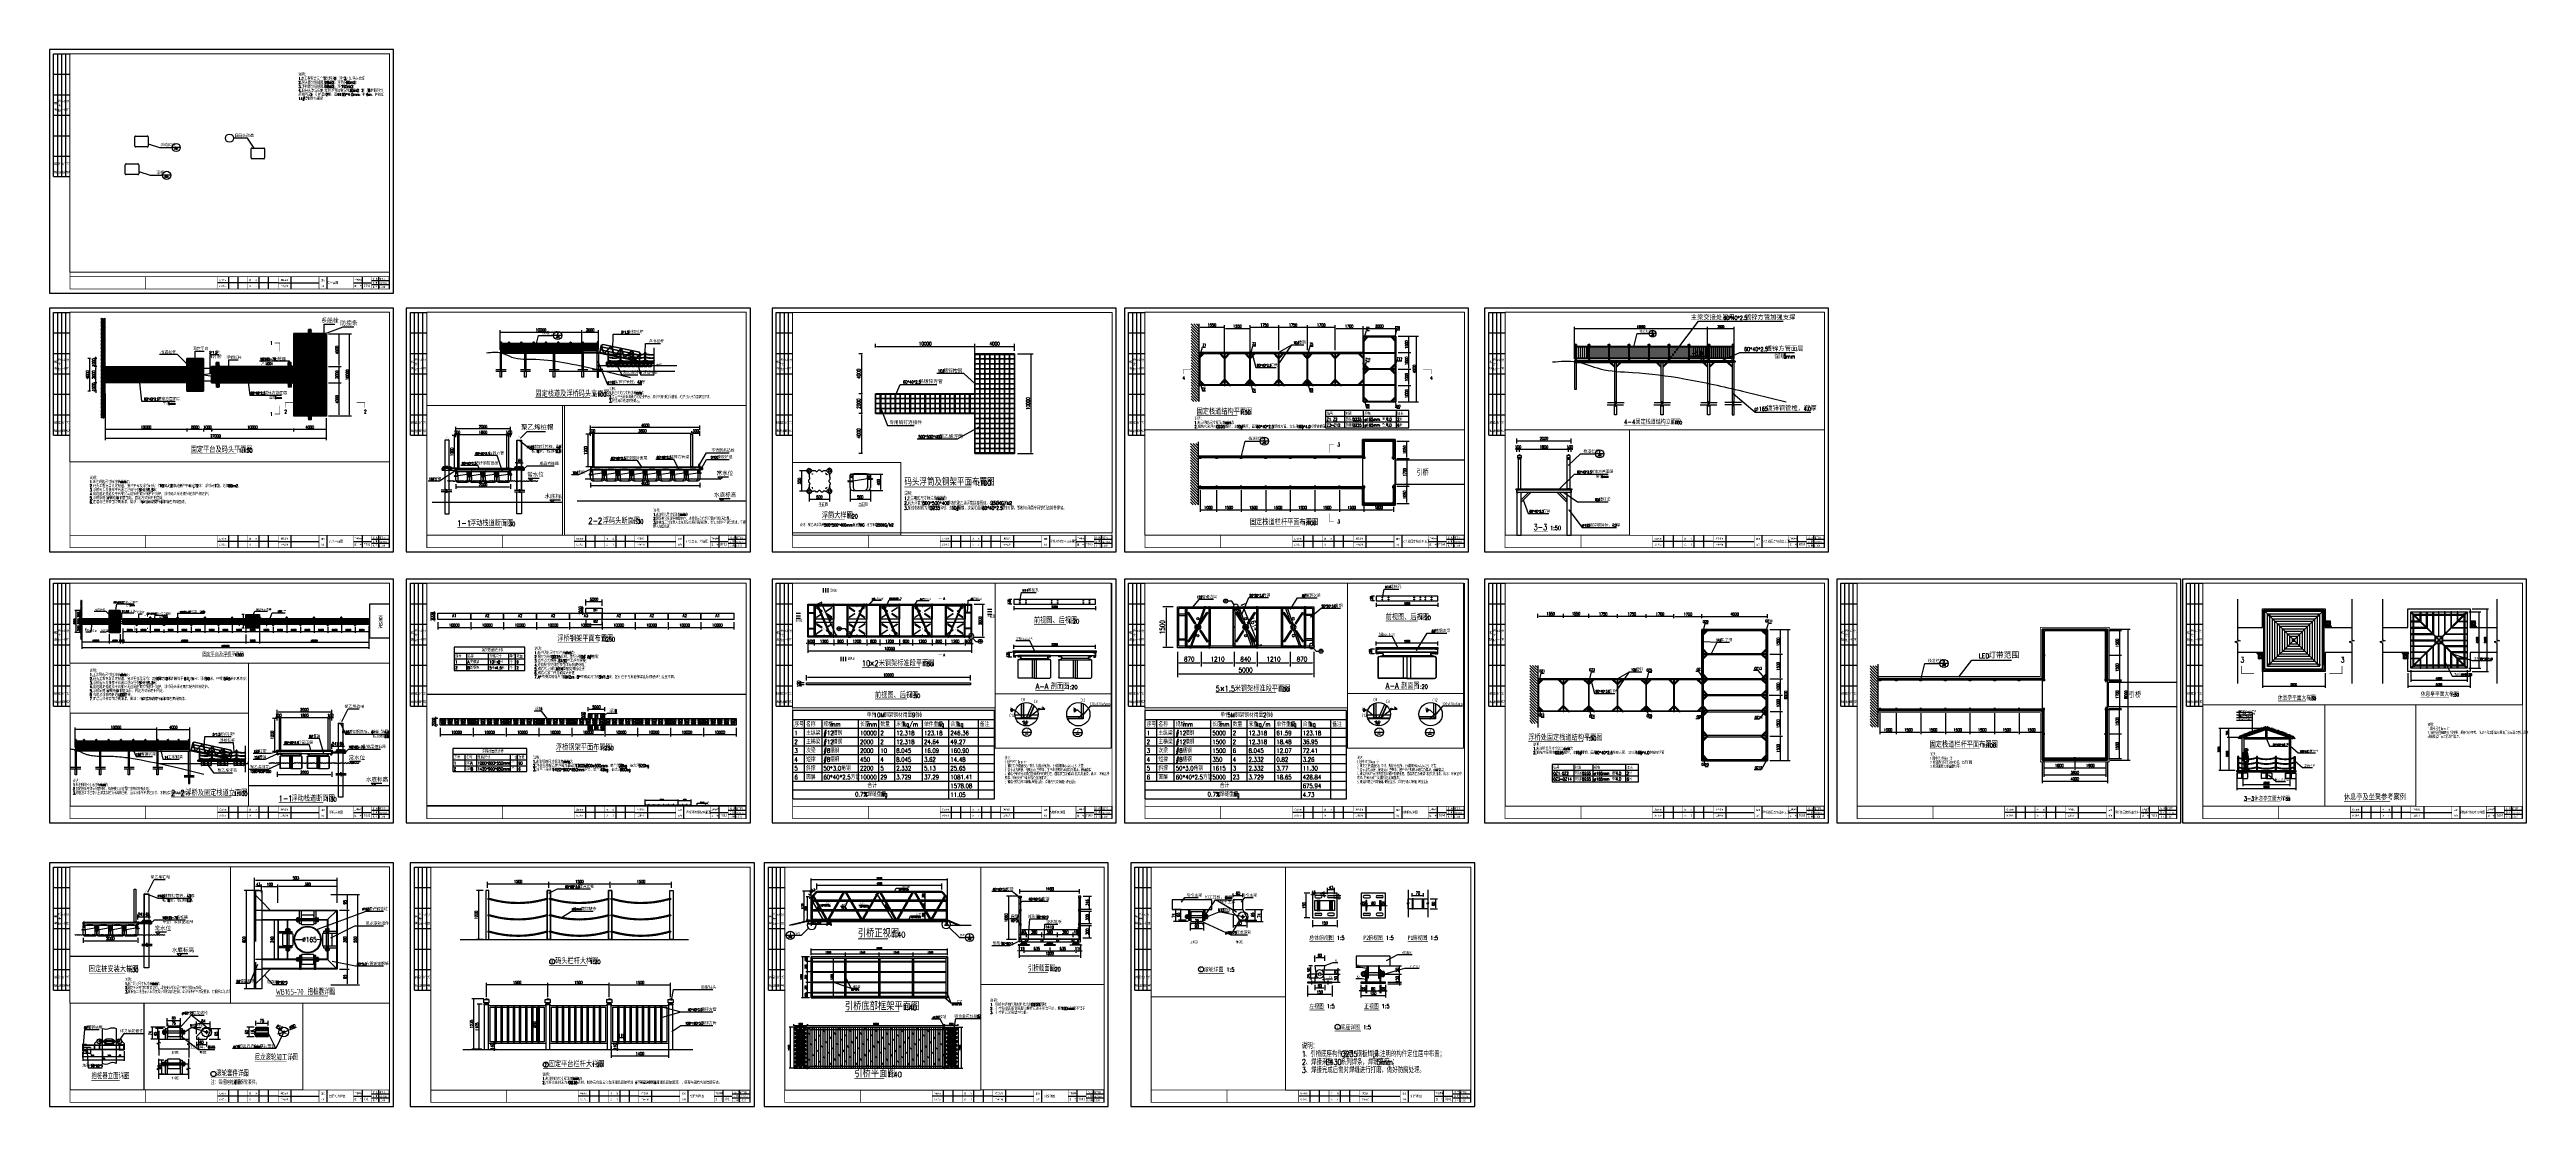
# Paper-space layout 'Layout1' of a CAD drawing. Header units: millimetres. Extents: x -211 to 2813, y -949 to 340.
# The model-space entities are those that its viewports show. They can reach past a viewport. Long polylines and large blocks are cut down to what shows.
import ezdxf
from ezdxf.enums import TextEntityAlignment as Align

# ---------------------------------------------------------------- set-up
doc = ezdxf.new("R2010")
doc.units = ezdxf.units.MM
doc.header["$LTSCALE"] = 1000
for name, pattern in [('ACAD_ISO03W100', [30, 12, -18]), ('CENTER2', [28.575, 19.05, -3.175, 3.175, -3.175]), ('DASH', [0.35, 0.25, -0.1]), ('DASHED2', [0.375, 0.25, -0.125]), ('DOTE', [2.42, 2, -0.2, 0.02, -0.2]), ('HIDDEN', [0.375, 0.25, -0.125]), ('HIDDEN2', [4.7625, 3.175, -1.5875])]:
    doc.linetypes.add(name, pattern=pattern)
for name, color, linetype in [('0 COUTOUR-8', 15, 'HIDDEN2'), ('0 PAVE-HATCH-15', 15, 'Continuous'), ('00-HATCH(填充)', 250, 'Continuous'), ('DIM_ELEV', 3, 'Continuous'), ('DIM_IDEN', 3, 'Continuous'), ('DIM_LEAD', 3, 'Continuous'), ('DIM_SYMB', 3, 'Continuous'), ('DOTE', 1, 'Continuous'), ('L-WATER水景', 5, 'Continuous'), ('PUB_DIM', 3, 'Continuous'), ('PUB_TAB', 7, 'Continuous'), ('PUB_TEXT', 7, 'Continuous'), ('W- bollard系船栓', 4, 'Continuous'), ('W-_ANTICOLLISION防撞措施', 6, 'Continuous'), ('W-ancillary measures附属措施', 1, 'Continuous'), ('W-BRIDGE_APPROACH引桥', 4, 'Continuous'), ('W-float bowl浮筒', 253, 'Continuous'), ('W-FLOAT_BOWL浮筒', 253, 'Continuous'), ('W-MOUNTING固定方式', 5, 'Continuous'), ('W-PLASTIC_RAILINGS塑木栏杆', 6, 'Continuous'), ('W-REVETMENT驳岸', 251, 'Continuous'), ('W-STEEL_FRAME钢架', 3, 'Continuous'), ('W-STEEL_KEEL钢龙骨', 5, 'Continuous'), ('W-WOOD_FLOOR木地板', 30, 'Continuous'), ('ZJ', 251, 'Continuous'), ('木地板', 32, 'Continuous'), ('水位', 102, 'Continuous'), ('系船栓', 132, 'Continuous'), ('钢架', 90, 'Continuous'), ('铝架', 3, 'Continuous')]:
    doc.layers.add(name, color=color, linetype=linetype)
doc.styles.add('-宋体', font='', dxfattribs={"width": 0.8})
doc.styles.add('_TCH_DIM', font='SIMPLEX.shx', dxfattribs={"bigfont": 'hztxt.shx'})
doc.styles.add('_TCH_DIM_T3', font='SIMPLEX', dxfattribs={"width": 0.705882, "bigfont": 'GBCBIG'})
doc.styles.add('_TCH_LABEL', font='COMPLEX', dxfattribs={"bigfont": 'GBCBIG'})
doc.styles.add('DIM_FONT', font='SIMPLEX.shx', dxfattribs={"width": 0.8})
doc.styles.get("Standard").update_dxf_attribs({"font": 'simplex.shx', "width": 0.8, "bigfont": 'hztxt.shx'})
doc.styles.add('STANDARD_T3', font='simplex.shx', dxfattribs={"width": 0.7, "bigfont": 'hztxt.shx'})
doc.styles.add('tk', font='tssdeng.shx', dxfattribs={"width": 0.7, "bigfont": 'tssdchn.shx'})
doc.styles.add('TSSD_DIMENSION', font='Tssdeng.shx', dxfattribs={"width": 0.7, "bigfont": 'hztxt.shx'})
doc.styles.add('图框', font='')
doc.styles.add('探索者', font='tssdeng.shx', dxfattribs={"width": 0.7, "bigfont": 'tssdchn.shx'})
doc.styles.add('标注', font='txt2.shx', dxfattribs={"width": 0.75, "bigfont": 'hhztxt.shx'})
doc.styles.add('黑体', font='simhei.ttf', dxfattribs={"width": 0.8})
doc.styles.get('-宋体').set_extended_font_data('SimSun')
doc.styles.get('图框').set_extended_font_data('SimSun')
doc.dimstyles.new('0.5-40', dxfattribs={"dimscale": 40, "dimtxt": 2.5, "dimasz": 1.5, "dimexe": 2, "dimexo": 1, "dimgap": 0.2, "dimtad": 1, "dimdec": 1, "dimlfac": 0.5, "dimdsep": 46, "dimtxsty": '标注', "dimcen": 1, "dimclrd": 256, "dimclre": 256, "dimclrt": 256, "dimadec": 0, "dimazin": 2, "dimtfac": 1, "dimtdec": 1, "dimtofl": 0, "dimtmove": 2, "dimatfit": 3, "dimfxl": 0, "dimtolj": 1, "dimtzin": 0, "dimarcsym": 0})
doc.dimstyles.new('_T&10', dxfattribs={"dimtxt": 29.75, "dimasz": 10, "dimexe": 25, "dimexo": 30, "dimgap": 10, "dimtad": 1, "dimdec": 0, "dimzin": 0, "dimdsep": 46, "dimtxsty": '_TCH_DIM_T3', "dimblk": 'ARCHTICK', "dimcen": 0.09, "dimclrt": 7, "dimazin": 2, "dimtfac": 1, "dimtdec": 0, "dimtix": 1, "dimtmove": 2, "dimatfit": 3, "dimfxl": 0, "dimtolj": 1, "dimtzin": 0, "dimarcsym": 0})
doc.dimstyles.new('DIMN5', dxfattribs={"dimscale": 0.05, "dimtxt": 300, "dimasz": 100, "dimexe": 250, "dimexo": 300, "dimgap": 150, "dimtad": 1, "dimdec": 0, "dimzin": 0, "dimdsep": 46, "dimtxsty": 'DIM_FONT', "dimblk": 'ARCHTICK', "dimcen": 0.09, "dimclrt": 7, "dimazin": 0, "dimtfac": 1, "dimtdec": 0, "dimtix": 1, "dimtmove": 2, "dimatfit": 3, "dimldrblk": 'ARCHTICK', "dimfxl": 0, "dimtolj": 1, "dimtzin": 0, "dimarcsym": 0})
doc.dimstyles.new('W&&100', dxfattribs={"dimtxt": 350, "dimasz": 100, "dimexe": 250, "dimexo": 300, "dimgap": 100, "dimtad": 1, "dimdec": 0, "dimzin": 0, "dimdsep": 46, "dimtxsty": 'STANDARD_T3', "dimcen": 0.09, "dimclrd": 1, "dimclre": 1, "dimclrt": 7, "dimazin": 2, "dimtfac": 1, "dimtdec": 0, "dimtix": 1, "dimtmove": 2, "dimatfit": 3, "dimfxl": 0, "dimtolj": 1, "dimtzin": 0, "dimarcsym": 0})
doc.dimstyles.new('W&&15', dxfattribs={"dimtxt": 52.5, "dimasz": 15, "dimexe": 37.5, "dimexo": 45, "dimgap": 15, "dimtad": 1, "dimdec": 0, "dimzin": 0, "dimdsep": 46, "dimtxsty": 'STANDARD_T3', "dimcen": 0.09, "dimclrd": 1, "dimclre": 1, "dimclrt": 7, "dimazin": 2, "dimtfac": 1, "dimtdec": 0, "dimtix": 1, "dimtmove": 2, "dimatfit": 3, "dimfxl": 0, "dimtolj": 1, "dimtzin": 0, "dimarcsym": 0})
doc.dimstyles.new('W&&20', dxfattribs={"dimtxt": 70, "dimasz": 20, "dimexe": 50, "dimexo": 60, "dimgap": 20, "dimtad": 1, "dimdec": 0, "dimzin": 0, "dimdsep": 46, "dimtxsty": 'STANDARD_T3', "dimcen": 0.09, "dimclrd": 1, "dimclre": 1, "dimclrt": 7, "dimazin": 2, "dimtfac": 1, "dimtdec": 0, "dimtix": 1, "dimtmove": 2, "dimatfit": 3, "dimfxl": 0, "dimtolj": 1, "dimtzin": 0, "dimarcsym": 0})
doc.dimstyles.new('W&&200', dxfattribs={"dimtxt": 700, "dimasz": 200, "dimexe": 500, "dimexo": 600, "dimgap": 200, "dimtad": 1, "dimdec": 0, "dimzin": 0, "dimdsep": 46, "dimtxsty": 'STANDARD_T3', "dimcen": 0.09, "dimclrd": 1, "dimclre": 1, "dimclrt": 7, "dimazin": 2, "dimtfac": 1, "dimtdec": 0, "dimtix": 1, "dimtmove": 2, "dimatfit": 3, "dimfxl": 0, "dimtolj": 1, "dimtzin": 0, "dimarcsym": 0})
doc.dimstyles.new('W&&250', dxfattribs={"dimtxt": 875, "dimasz": 250, "dimexe": 625, "dimexo": 750, "dimgap": 250, "dimtad": 1, "dimdec": 0, "dimzin": 0, "dimdsep": 46, "dimtxsty": 'STANDARD_T3', "dimcen": 0.09, "dimclrd": 1, "dimclre": 1, "dimclrt": 7, "dimazin": 2, "dimtfac": 1, "dimtdec": 0, "dimtix": 1, "dimtmove": 2, "dimatfit": 3, "dimfxl": 0, "dimtolj": 1, "dimtzin": 0, "dimarcsym": 0})
doc.dimstyles.new('W&&30', dxfattribs={"dimtxt": 105, "dimasz": 30, "dimexe": 75, "dimexo": 90, "dimgap": 30, "dimtad": 1, "dimdec": 0, "dimzin": 0, "dimdsep": 46, "dimtxsty": 'STANDARD_T3', "dimcen": 0.09, "dimclrd": 1, "dimclre": 1, "dimclrt": 7, "dimazin": 2, "dimtfac": 1, "dimtdec": 0, "dimtix": 1, "dimtmove": 2, "dimatfit": 3, "dimfxl": 0, "dimtolj": 1, "dimtzin": 0, "dimarcsym": 0})
doc.dimstyles.new('W&&40', dxfattribs={"dimtxt": 140, "dimasz": 40, "dimexe": 100, "dimexo": 120, "dimgap": 40, "dimtad": 1, "dimdec": 0, "dimzin": 0, "dimdsep": 46, "dimtxsty": 'STANDARD_T3', "dimcen": 0.09, "dimclrd": 1, "dimclre": 1, "dimclrt": 7, "dimazin": 2, "dimtfac": 1, "dimtdec": 0, "dimtix": 1, "dimtmove": 2, "dimatfit": 3, "dimfxl": 0, "dimtolj": 1, "dimtzin": 0, "dimarcsym": 0})
doc.dimstyles.new('W&&5', dxfattribs={"dimtxt": 17.5, "dimasz": 5, "dimexe": 12.5, "dimexo": 15, "dimgap": 5, "dimtad": 1, "dimdec": 0, "dimzin": 0, "dimdsep": 46, "dimtxsty": 'STANDARD_T3', "dimcen": 0.09, "dimclrd": 1, "dimclre": 1, "dimclrt": 7, "dimazin": 2, "dimtfac": 1, "dimtdec": 0, "dimtix": 1, "dimtmove": 2, "dimatfit": 3, "dimfxl": 0, "dimtolj": 1, "dimtzin": 0, "dimarcsym": 0})
doc.dimstyles.new('W&&50', dxfattribs={"dimtxt": 175, "dimasz": 50, "dimexe": 125, "dimexo": 150, "dimgap": 50, "dimtad": 1, "dimdec": 0, "dimzin": 0, "dimdsep": 46, "dimtxsty": 'STANDARD_T3', "dimcen": 0.09, "dimclrd": 1, "dimclre": 1, "dimclrt": 7, "dimazin": 2, "dimtfac": 1, "dimtdec": 0, "dimtix": 1, "dimtmove": 2, "dimatfit": 3, "dimfxl": 0, "dimtolj": 1, "dimtzin": 0, "dimarcsym": 0})
pattern_1 = [(90, (0, 0), (-200, 1e-14), [])]
pattern_2 = [(360, (147198.72, 106209.39), (5e-14, 200), [])]
pattern_3 = [(360, (97619.0165, -124968.6755), (2e-08, 6.35), [])]
pattern_4 = [(90, (9998.2, -20093.94), (-200, 1e-14), [])]
pattern_5 = [(360, (157196.91, 86115.45), (5e-14, 200), [])]

# ---------------------------------------------------------------- blocks, each defined once
blk = doc.blocks.new('$TITLEBLK$00000187')
for p, q in [((-136, 7.5), (-210, 7.5)), ((-196, 0), (-196, 15)), ((-184.5, 0), (-184.5, 15)), ((-159, 0), (-159, 15)), ((-147.5, 0), (-147.5, 15)), ((-136, 7.5), (-86, 7.5)), ((-120, 0), (-120, 15)), ((-76, 0), (-76, 15)), ((-44, 7.5), (-22, 7.5)), ((-33, 0), (-33, 15)), ((0, 10), (-22, 10)), ((0, 5), (-22, 5)), ((-13, 0), (-13, 15)), ((0, 0), (0, 15))]:
    blk.add_line(p, q)
for points, const_width in [([(-297.5, 0), (-297.5, 15), (0, 15)], 0.8), ([(-210, 0), (-210, 15)], 0.5), ([(-173, 0), (-173, 15)], 0.5), ([(-136, 0), (-136, 15)], 0.5), ([(-86, 0), (-86, 15)], 0.5), ([(-44, 0), (-44, 15)], 0.5), ([(-22, 0), (-22, 15)], 0.5)]:
    blk.add_lwpolyline(points, dxfattribs=dict(const_width=const_width))
at = {"style": '图框', "width": 0.8}
for s, p in [('项目负责', (-207.9, 9.7)), ('设计负责', (-207.9, 2.7)), ('校    对', (-171, 9.7)), ('设    计 ', (-171, 2.7)), ('项目名称', (-132.8, 9.9)), ('工程名称', (-132.8, 2.4)), ('名称', (-83.3, 2.5)), ('图纸', (-83.3, 9.5)), ('工程编号', (-42.8, 10.1)), ('图   号', (-42.5, 2.6)), ('比 例', (-20.3, 1.4)), ('阶 段', (-20.1, 11.3)), ('日 期', (-20.3, 6.5))]:
    blk.add_text(s, height=2, dxfattribs=at).set_placement(p)
for tag, p in [('项目负责人', (-195.7, 9.6)), ('设计负责人', (-195.7, 2.2)), ('设计人', (-156.5, 2.3)), ('校对', (-155.5, 9.5))]:
    blk.add_attdef(tag, p, '', height=3)
for tag, p, height, style, width in [('项目名称', (-115.7, 9.5), 3, '-宋体', 0.8), ('工程名称', (-115.7, 2), 3, '-宋体', 0.8), ('图名', (-73.7, 6.2), 3, '-宋体', 0.8), ('图号', (-31.4, 2.5), 3, '_TCH_DIM', 0.7), ('阶段', (-13, 10.8), 2.5, '黑体', 0.8), ('比例', (-13, 1.1), 2.5, '黑体', 0.8), ('日期', (-13, 5.8), 2.5, '黑体', 0.8)]:
    blk.add_attdef(tag, p, '', height=height, dxfattribs=dict(style=style, width=width))
blk = doc.blocks.new('$TITLEBLK$00000095')
for p, q in [((-150, 20), (-150, 0)), ((-150, 20), (0, 20)), ((-150, 15), (-75, 15)), ((-150, 10), (-75, 10)), ((-150, 5), (-75, 5)), ((-125, 20), (-125, 0)), ((-100, 20), (-100, 0)), ((-75, 20), (-75, 0)), ((-75, 20), (-75, 0)), ((-75, 15), (0, 15)), ((-75, 10), (0, 10)), ((-75, 5), (0, 5)), ((-50, 20), (-50, 0)), ((-25, 20), (-25, 0)), ((0, 20), (0, 0))]:
    blk.add_line(p, q)
at = {"width": 0.8}
for s, p in [('结   构', (-146.4, 10.9)), ('建   筑', (-146.4, 15.6)), ('通   讯', (-146.4, 0.9)), ('电   气', (-146.4, 5.6)), ('给 排 水', (-71, 10.9)), ('工   艺', (-70.3, 6.1)), ('暖  通', (-70.3, 15.7)), ('自   控', (-70.3, 1.2))]:
    blk.add_text(s, height=3.51, dxfattribs=at).set_placement(p)
blk = doc.blocks.new('TK')
blk.add_lwpolyline([(0, 0), (420, 0), (420, 297), (0, 297)], close=True)
at = {"const_width": 1}
blk.add_lwpolyline([(25, 5), (415, 5), (415, 292), (25, 292)], close=True, dxfattribs=at)
at = {"const_width": 0.8}
blk.add_lwpolyline([(415, 20), (25, 20)], dxfattribs=at)
at = {"rotation": 90}
blk.add_blockref('$TITLEBLK$00000095', (25, 292), dxfattribs=at)
blk = doc.blocks.new('*D115')
at = {"color": 1, "lineweight": -2, "transparency": 16777216}
for p, q in [((105935, -41451), (105935, -41626)), ((105965, -41551), (107905, -41551)), ((107935, -41451), (107935, -41626))]:
    blk.add_line(p, q, dxfattribs=at)
at = {"color": 1, "transparency": 16777216}
for points in [[(105965, -41546), (105965, -41556), (105935, -41551)], [(107905, -41546), (107905, -41556), (107935, -41551)]]:
    blk.add_solid(points, dxfattribs=at)
at = {"layer": 'Defpoints', "color": 0, "transparency": 16777216}
for p in [(105935, -40701, 0), (107935, -40701, 0), (107935, -41551)]:
    blk.add_point(p, dxfattribs=at)
at = {"color": 7, "transparency": 16777216, "insert": (106935, -41469), "char_height": 105, "attachment_point": 5, "style": 'STANDARD_T3'}
blk.add_mtext('\\A1;2000', dxfattribs=at)
blk = doc.blocks.new('*D116')
at = {"color": 1, "lineweight": -2, "transparency": 16777216}
for p, q in [((106035, -39466), (106035, -39391)), ((107835, -39466), (107835, -39391)), ((106065, -39466), (107805, -39466))]:
    blk.add_line(p, q, dxfattribs=at)
at = {"color": 1, "transparency": 16777216}
for points in [[(106065, -39461), (106065, -39471), (106035, -39466)], [(107805, -39461), (107805, -39471), (107835, -39466)]]:
    blk.add_solid(points, dxfattribs=at)
at = {"layer": 'Defpoints', "color": 0, "transparency": 16777216}
for p in [(106035, -39501, 0), (107835, -39466), (107835, -39501, 0)]:
    blk.add_point(p, dxfattribs=at)
at = {"color": 7, "transparency": 16777216, "insert": (106935, -39384), "char_height": 105, "attachment_point": 5, "style": 'STANDARD_T3'}
blk.add_mtext('\\A1;1800', dxfattribs=at)
blk = doc.blocks.new('*D153')
at = {"color": 1, "lineweight": -2, "transparency": 16777216}
for p, q in [((107835, -39466), (107835, -39391)), ((107935, -39566), (107935, -39391)), ((107805, -39466), (107775, -39466)), ((107835, -39466), (107935, -39466)), ((107965, -39466), (107995, -39466))]:
    blk.add_line(p, q, dxfattribs=at)
at = {"color": 1, "transparency": 16777216}
for points in [[(107805, -39461), (107805, -39471), (107835, -39466)], [(107965, -39461), (107965, -39471), (107935, -39466)]]:
    blk.add_solid(points, dxfattribs=at)
at = {"layer": 'Defpoints', "color": 0, "transparency": 16777216}
for p in [(107835, -39501, 0), (107935, -39466), (107935, -40701, 0)]:
    blk.add_point(p, dxfattribs=at)
at = {"color": 7, "transparency": 16777216, "insert": (107885, -39384), "char_height": 105, "attachment_point": 5, "style": 'STANDARD_T3'}
blk.add_mtext('\\A1;100', dxfattribs=at)
blk = doc.blocks.new('*D154')
at = {"color": 1, "lineweight": -2, "transparency": 16777216}
for p, q in [((105935, -39566), (105935, -39391)), ((106035, -39566), (106035, -39391)), ((105905, -39466), (105875, -39466)), ((105935, -39466), (106035, -39466)), ((106065, -39466), (106095, -39466))]:
    blk.add_line(p, q, dxfattribs=at)
at = {"color": 1, "transparency": 16777216}
for points in [[(105905, -39461), (105905, -39471), (105935, -39466)], [(106065, -39461), (106065, -39471), (106035, -39466)]]:
    blk.add_solid(points, dxfattribs=at)
at = {"layer": 'Defpoints', "color": 0, "transparency": 16777216}
for p in [(106035, -39466), (105935, -40701, 0), (106035, -40701, 0)]:
    blk.add_point(p, dxfattribs=at)
at = {"color": 7, "transparency": 16777216, "insert": (105985, -39384), "char_height": 105, "attachment_point": 5, "style": 'STANDARD_T3'}
blk.add_mtext('\\A1;100', dxfattribs=at)
blk = doc.blocks.new('*D155')
at = {"color": 1, "lineweight": -2, "transparency": 16777216}
for p, q in [((105915, -39501), (105760, -39501)), ((105835, -39531), (105835, -40671)), ((105915, -40701), (105760, -40701))]:
    blk.add_line(p, q, dxfattribs=at)
at = {"color": 1, "transparency": 16777216}
for points in [[(105830, -39531), (105840, -39531), (105835, -39501)], [(105830, -40671), (105840, -40671), (105835, -40701)]]:
    blk.add_solid(points, dxfattribs=at)
at = {"layer": 'Defpoints', "color": 0, "transparency": 16777216}
for p in [(106005, -39501, 0), (105835, -40701), (106005, -40701, 0)]:
    blk.add_point(p, dxfattribs=at)
at = {"color": 7, "transparency": 16777216, "insert": (105753, -40101), "char_height": 105, "attachment_point": 5, "rotation": 90, "style": 'STANDARD_T3'}
blk.add_mtext('\\A1;1200', dxfattribs=at)
blk = doc.blocks.new('*D120')
at = {"layer": 'Defpoints', "color": 0, "transparency": 16777216}
for p in [(108176, -40504), (108176, -40637, 0), (107935, -40701)]:
    blk.add_point(p, dxfattribs=at)
at = {"layer": 'PUB_DIM', "color": 1, "lineweight": -2, "transparency": 16777216}
for p, q in [((107935, -40611), (107935, -40429)), ((107965, -40504), (108146, -40504)), ((108176, -40547), (108176, -40429))]:
    blk.add_line(p, q, dxfattribs=at)
at = {"layer": 'PUB_DIM', "color": 1, "transparency": 16777216}
for points in [[(107965, -40499), (107965, -40509), (107935, -40504)], [(108146, -40499), (108146, -40509), (108176, -40504)]]:
    blk.add_solid(points, dxfattribs=at)
at = {"layer": 'PUB_DIM', "color": 7, "transparency": 16777216, "insert": (108055, -40421), "char_height": 105, "attachment_point": 5, "style": 'STANDARD_T3'}
blk.add_mtext('\\A1;241', dxfattribs=at)
blk = doc.blocks.new('*D156')
at = {"layer": 'Defpoints', "color": 0, "transparency": 16777216}
for p in [(108341, -40504), (108176, -40637, 0), (108341, -40637, 0)]:
    blk.add_point(p, dxfattribs=at)
at = {"layer": 'PUB_DIM', "color": 1, "lineweight": -2, "transparency": 16777216}
for p, q in [((108146, -40504), (108116, -40504)), ((108176, -40547), (108176, -40429)), ((108176, -40504), (108341, -40504)), ((108341, -40547), (108341, -40429)), ((108371, -40504), (108401, -40504))]:
    blk.add_line(p, q, dxfattribs=at)
at = {"layer": 'PUB_DIM', "color": 1, "transparency": 16777216}
for points in [[(108146, -40499), (108146, -40509), (108176, -40504)], [(108371, -40499), (108371, -40509), (108341, -40504)]]:
    blk.add_solid(points, dxfattribs=at)
at = {"layer": 'PUB_DIM', "color": 7, "transparency": 16777216, "insert": (108258, -40421), "char_height": 105, "attachment_point": 5, "style": 'STANDARD_T3'}
blk.add_mtext('\\A1;165', dxfattribs=at)
blk = doc.blocks.new('*D121')
at = {"color": 1, "lineweight": -2, "transparency": 16777216}
for p, q in [((105935, -39360), (105935, -39185)), ((107905, -39260), (105965, -39260)), ((107935, -39360), (107935, -39185))]:
    blk.add_line(p, q, dxfattribs=at)
at = {"color": 1, "transparency": 16777216}
for points in [[(105965, -39255), (105965, -39265), (105935, -39260)], [(107905, -39255), (107905, -39265), (107935, -39260)]]:
    blk.add_solid(points, dxfattribs=at)
at = {"layer": 'Defpoints', "color": 0, "transparency": 16777216}
for p in [(105935, -39260), (105935, -40701, 0), (107935, -40701)]:
    blk.add_point(p, dxfattribs=at)
at = {"color": 7, "transparency": 16777216, "insert": (106935, -39177), "char_height": 105, "attachment_point": 5, "style": 'STANDARD_T3'}
blk.add_mtext('\\A1;2000', dxfattribs=at)
blk = doc.blocks.new('外置抱桩器')
for p, q in [((-178, 178), (-178, -178)), ((-118, -118), (-118, 178)), ((-118, 178), (118, 178)), ((118, 178), (118, -118)), ((178, 178), (178, -178)), ((-111, 66, 0), (-125, 66, 0)), ((-124, 64, 0), (-124, 57, 0)), ((-117, 53, 0), (-120, 57, 0)), ((-118, 118), (118, 118)), ((-115, 53, 0), (-118, 57, 0)), ((-113, 57, 0), (-113, 64, 0)), ((-64, 124, 0), (-57, 124, 0)), ((-57, 113, 0), (-64, 113, 0)), ((-53, 117, 0), (-57, 120, 0)), ((-53, 115, 0), (-57, 118, 0)), ((53, 117, 0), (57, 120, 0)), ((53, 115, 0), (57, 118, 0)), ((64, 124, 0), (57, 124, 0)), ((57, 113, 0), (64, 113, 0)), ((66, 111, 0), (66, 125, 0)), ((111, 66, 0), (125, 66, 0)), ((113, 57, 0), (113, 64, 0)), ((115, 53, 0), (118, 57, 0)), ((117, 53, 0), (120, 57, 0)), ((124, 64, 0), (124, 57, 0)), ((178, -118), (-178, -118)), ((-124, -64, 0), (-124, -57, 0)), ((-117, -53, 0), (-120, -57, 0)), ((-115, -53, 0), (-118, -57, 0)), ((-113, -57, 0), (-113, -64, 0)), ((-57, -113, 0), (-64, -113, 0)), ((-64, -124, 0), (-57, -124, 0)), ((-53, -115, 0), (-57, -118, 0)), ((-53, -117, 0), (-57, -120, 0)), ((53, -115, 0), (57, -118, 0)), ((53, -117, 0), (57, -120, 0)), ((57, -113, 0), (64, -113, 0)), ((64, -124, 0), (57, -124, 0)), ((66, -111, 0), (66, -125, 0)), ((113, -57, 0), (113, -64, 0)), ((115, -53, 0), (118, -57, 0)), ((117, -53, 0), (120, -57, 0)), ((124, -64, 0), (124, -57, 0)), ((178, -178), (-178, -178))]:
    blk.add_line(p, q)
at = {"color": 6, "linetype": 'ACAD_ISO03W100'}
for p, q in [((-124, 50, 0), (-124, -50, 0)), ((-112, 50, 0), (-112, -50, 0)), ((50, 124, 0), (-50, 124, 0)), ((50, 112, 0), (-50, 112, 0)), ((112, 50, 0), (112, -50, 0)), ((124, 50, 0), (124, -50, 0)), ((50, -112, 0), (-50, -112, 0)), ((50, -124, 0), (-50, -124, 0))]:
    blk.add_line(p, q, dxfattribs=at)
at = {"color": 2}
for p, q in [((-118, 40, 0), (-118, 50, 0)), ((-50, 118, 0), (-40, 118, 0)), ((40, 118, 0), (50, 118, 0)), ((118, 40, 0), (118, 50, 0)), ((-118, -50, 0), (-118, -40, 0)), ((-50, -118, 0), (-40, -118, 0)), ((40, -118, 0), (50, -118, 0)), ((118, -50, 0), (118, -40, 0))]:
    blk.add_line(p, q, dxfattribs=at)
at = {"color": 4}
for p, q in [((-66, 118, 0), (-70, 118, 0)), ((-66, 124, 0), (-69, 124, 0)), ((-69, 112, 0), (-66, 112, 0)), ((-124, -66, 0), (-124, -69, 0)), ((-118, -66, 0), (-118, -70, 0)), ((-112, -69, 0), (-112, -66, 0)), ((-66, -118, 0), (-70, -118, 0)), ((-69, -112, 0), (-66, -112, 0)), ((-66, -124, 0), (-69, -124, 0)), ((112, -69, 0), (112, -66, 0)), ((118, -66, 0), (118, -70, 0)), ((124, -66, 0), (124, -69, 0))]:
    blk.add_line(p, q, dxfattribs=at)
at = {"elevation": 0}
for points in [[(-250, 283), (250, 283), (250, 326), (-250, 326)], [(-110, 66), (-113, 66), (-124, 66), (-127, 66)], [(-70, 113), (-68, 111), (-68, 125), (-70, 123)], [(-66, 110), (-66, 113), (-66, 124), (-66, 127)], [(66, 110), (66, 113), (66, 124), (66, 127)], [(110, 66), (113, 66), (124, 66), (127, 66)], [(-110, -66), (-113, -66), (-124, -66), (-127, -66)], [(-113, -70), (-111, -68), (-125, -68), (-123, -70)], [(-70, -113), (-68, -111), (-68, -125), (-70, -123)], [(-66, -110), (-66, -113), (-66, -124), (-66, -127)], [(66, -110), (66, -113), (66, -124), (66, -127)], [(110, -66), (113, -66), (124, -66), (127, -66)], [(113, -70), (111, -68), (125, -68), (123, -70)]]:
    blk.add_lwpolyline(points, close=True, dxfattribs=at)
for points in [[(-177, 196), (-197, 196), (-237, 266), (-237, 283)], [(-178, 178), (-178, 283), (-118, 283), (-118, 178)], [(178, 178), (178, 283), (118, 283), (118, 178)], [(178, 196), (198, 196), (238, 266), (238, 283)]]:
    blk.add_lwpolyline(points)
for points in [[(-40, 178), (-40, 94), (-50, 94), (-50, 178)], [(50, 178), (50, 94), (40, 94), (40, 178)], [(-178, 50), (-94, 50), (-94, 40), (-178, 40)], [(178, 50), (94, 50), (94, 40), (178, 40)], [(-178, -40), (-94, -40), (-94, -50), (-178, -50)], [(-40, -178), (-40, -94), (-50, -94), (-50, -178)], [(50, -178), (50, -94), (40, -94), (40, -178)], [(178, -40), (94, -40), (94, -50), (178, -50)]]:
    blk.add_lwpolyline(points, close=True)
for points in [[(-148, -32), (-148, 32, -0.414214), (-143, 38), (-93, 38, -0.414214), (-88, 32), (-88, -32, -0.414214), (-93, -38), (-143, -38, -0.414214)], [(-107, 64), (-107, 57), (-108, 57), (-108, 53), (-129, 53), (-129, 57), (-108, 57), (-130, 57), (-130, 64, -0.666667), (-124, 64, -0.363636), (-113, 64, -0.666667)], [(-64, 107), (-57, 107), (-57, 108), (-53, 108), (-53, 129), (-57, 129), (-57, 108), (-57, 130), (-64, 130, 0.666667), (-64, 124, 0.363636), (-64, 113, 0.666667)], [(-32, 148), (32, 148, -0.414214), (38, 143), (38, 93, -0.414214), (32, 88), (-32, 88, -0.414214), (-38, 93), (-38, 143, -0.414214)], [(64, 107), (57, 107), (57, 108), (53, 108), (53, 129), (57, 129), (57, 108), (57, 130), (64, 130, -0.666667), (64, 124, -0.363636), (64, 113, -0.666667)], [(148, -32), (148, 32, 0.414214), (143, 38), (93, 38, 0.414214), (88, 32), (88, -32, 0.414214), (93, -38), (143, -38, 0.414214)], [(107, 64), (107, 57), (108, 57), (108, 53), (129, 53), (129, 57), (108, 57), (130, 57), (130, 64, 0.666667), (124, 64, 0.363636), (113, 64, 0.666667)], [(-107, -64), (-107, -57), (-108, -57), (-108, -53), (-129, -53), (-129, -57), (-108, -57), (-130, -57), (-130, -64, 0.666667), (-124, -64, 0.363636), (-113, -64, 0.666667)], [(-64, -107), (-57, -107), (-57, -108), (-53, -108), (-53, -129), (-57, -129), (-57, -108), (-57, -130), (-64, -130, -0.666667), (-64, -124, -0.363636), (-64, -113, -0.666667)], [(-32, -148), (32, -148, 0.414214), (38, -143), (38, -93, 0.414214), (32, -88), (-32, -88, 0.414214), (-38, -93), (-38, -143, 0.414214)], [(64, -107), (57, -107), (57, -108), (53, -108), (53, -129), (57, -129), (57, -108), (57, -130), (64, -130, 0.666667), (64, -124, 0.363636), (64, -113, 0.666667)], [(107, -64), (107, -57), (108, -57), (108, -53), (129, -53), (129, -57), (108, -57), (130, -57), (130, -64, -0.666667), (124, -64, -0.363636), (113, -64, -0.666667)]]:
    blk.add_lwpolyline(points, format="xyb", close=True, dxfattribs=at)
for points in [[(-132, 53), (-104, 53), (-104, 50), (-132, 50), (-132, 53), (-131, 53)], [(-68, 111), (-66, 111), (-66, 125), (-68, 125)], [(-53, 132), (-53, 104), (-50, 104), (-50, 132), (-53, 132), (-53, 131)], [(53, 132), (53, 104), (50, 104), (50, 132), (53, 132), (53, 131)], [(132, 53), (104, 53), (104, 50), (132, 50), (132, 53), (131, 53)], [(-132, -53), (-104, -53), (-104, -50), (-132, -50), (-132, -53), (-131, -53)], [(-111, -68), (-111, -66), (-125, -66), (-125, -68)], [(-68, -111), (-66, -111), (-66, -125), (-68, -125)], [(-53, -132), (-53, -104), (-50, -104), (-50, -132), (-53, -132), (-53, -131)], [(53, -132), (53, -104), (50, -104), (50, -132), (53, -132), (53, -131)], [(132, -53), (104, -53), (104, -50), (132, -50), (132, -53), (131, -53)], [(111, -68), (111, -66), (125, -66), (125, -68)]]:
    blk.add_lwpolyline(points, dxfattribs=at)
at = {"color": 1}
for radius in [82.5, 78.5]:
    blk.add_circle((0, 0), radius, dxfattribs=at)
blk = doc.blocks.new('*D122')
at = {"color": 1, "lineweight": -2, "transparency": 16777216}
for p, q in [((79204, -23079), (79204, -24681)), ((84204, -23049), (84204, -24681)), ((79404, -24181), (84004, -24181))]:
    blk.add_line(p, q, dxfattribs=at)
at = {"color": 1, "transparency": 16777216}
for points in [[(79404, -24148), (79404, -24214), (79204, -24181)], [(84004, -24148), (84004, -24214), (84204, -24181)]]:
    blk.add_solid(points, dxfattribs=at)
at = {"layer": 'Defpoints', "color": 0, "transparency": 16777216}
for p in [(79204, -22479), (84204, -22449), (84204, -24181)]:
    blk.add_point(p, dxfattribs=at)
at = {"color": 7, "transparency": 16777216, "insert": (81704, -23631), "char_height": 700, "attachment_point": 5, "style": 'STANDARD_T3'}
blk.add_mtext('\\A1;5000', dxfattribs=at)
blk = doc.blocks.new('*D123')
at = {"color": 1, "lineweight": -2, "transparency": 16777216}
for p, q in [((89204, -20723), (89204, -24681)), ((84204, -23049), (84204, -24681)), ((84404, -24181), (89004, -24181))]:
    blk.add_line(p, q, dxfattribs=at)
at = {"color": 1, "transparency": 16777216}
for points in [[(84404, -24148), (84404, -24214), (84204, -24181)], [(89004, -24148), (89004, -24214), (89204, -24181)]]:
    blk.add_solid(points, dxfattribs=at)
at = {"layer": 'Defpoints', "color": 0, "transparency": 16777216}
for p in [(89204, -20123, 0), (84204, -22449), (89204, -24181)]:
    blk.add_point(p, dxfattribs=at)
at = {"color": 7, "transparency": 16777216, "insert": (86704, -23631), "char_height": 700, "attachment_point": 5, "style": 'STANDARD_T3'}
blk.add_mtext('\\A1;5000', dxfattribs=at)
blk = doc.blocks.new('*U75')
at = {"layer": '系船栓'}
for p, q in [((-30, 70), (-23, 156)), ((-40, 90), (-40, -90)), ((-30, 70), (-30, -70)), ((30, 70), (30, -70)), ((40, 90), (40, -90)), ((-30, -70), (-23, -156))]:
    blk.add_line(p, q, dxfattribs=at)
for points in [[(30, 70), (23, 156)], [(30, -70), (23, -156)], [(3, -175), (-3, -175)]]:
    blk.add_lwpolyline(points, dxfattribs=at)
for centre, radius in [((0, 55), 15), ((0, 55), 10), ((0, -55), 15), ((0, -55), 10)]:
    blk.add_circle(centre, radius, dxfattribs=at)
for centre, radius, start, end in [((0, 152), 23, 8.951, 171.049), ((0, 85), 40.4, 130.4141, 172.1865), ((0, 85), 40.4, 7.8135, 49.5859), ((0, -85), 40.4, 187.8135, 229.5859), ((0, -85), 40.4, 310.4141, 352.1865), ((0, -152), 23, 188.951, 351.049)]:
    blk.add_arc(centre, radius, start, end, dxfattribs=at)
blk = doc.blocks.new('*U76')
at = {"color": 0, "linetype": 'ByBlock', "lineweight": -2, "transparency": 16777216}
for p in [(0, 8000), (0, 4000), (0, 0)]:
    blk.add_blockref('*U75', p, dxfattribs=at)
blk = doc.blocks.new('*D124')
at = {"color": 1, "lineweight": -2, "transparency": 16777216}
for p, q in [((87476, 23176), (87476, 22826)), ((91476, 23176), (91476, 22826)), ((91376, 23076), (87576, 23076))]:
    blk.add_line(p, q, dxfattribs=at)
at = {"color": 1, "transparency": 16777216}
for points in [[(87576, 23093), (87576, 23060), (87476, 23076)], [(91376, 23093), (91376, 23060), (91476, 23076)]]:
    blk.add_solid(points, dxfattribs=at)
at = {"layer": 'Defpoints', "color": 0, "transparency": 16777216}
for p in [(87476, 24753), (91476, 24753), (87476, 23076)]:
    blk.add_point(p, dxfattribs=at)
at = {"color": 7, "transparency": 16777216, "insert": (89476, 23351), "char_height": 350, "attachment_point": 5, "style": 'STANDARD_T3'}
blk.add_mtext('\\A1;4000', dxfattribs=at)
blk = doc.blocks.new('*D157')
at = {"color": 1, "lineweight": -2, "transparency": 16777216}
for p, q in [((77476, 23176), (77476, 22826)), ((87476, 23176), (87476, 22826)), ((87376, 23076), (77576, 23076))]:
    blk.add_line(p, q, dxfattribs=at)
at = {"color": 1, "transparency": 16777216}
for points in [[(77576, 23093), (77576, 23060), (77476, 23076)], [(87376, 23093), (87376, 23060), (87476, 23076)]]:
    blk.add_solid(points, dxfattribs=at)
at = {"layer": 'Defpoints', "color": 0, "transparency": 16777216}
for p in [(77476, 28753), (87476, 24753), (77476, 23076)]:
    blk.add_point(p, dxfattribs=at)
at = {"color": 7, "transparency": 16777216, "insert": (82476, 23351), "char_height": 350, "attachment_point": 5, "style": 'STANDARD_T3'}
blk.add_mtext('\\A1;10000', dxfattribs=at)
blk = doc.blocks.new('*D125')
at = {"color": 1, "lineweight": -2, "transparency": 16777216}
for p, q in [((64476, 27440), (64476, 21762)), ((91476, 24453), (91476, 21762)), ((64576, 22012), (91376, 22012))]:
    blk.add_line(p, q, dxfattribs=at)
at = {"color": 1, "transparency": 16777216}
for points in [[(64576, 22029), (64576, 21996), (64476, 22012)], [(91376, 22029), (91376, 21996), (91476, 22012)]]:
    blk.add_solid(points, dxfattribs=at)
at = {"layer": 'Defpoints', "color": 0, "transparency": 16777216}
for p in [(64476, 27740), (91476, 24753), (91476, 22012)]:
    blk.add_point(p, dxfattribs=at)
at = {"color": 7, "transparency": 16777216, "insert": (77976, 22287), "char_height": 350, "attachment_point": 5, "style": 'STANDARD_T3'}
blk.add_mtext('\\A1;27000', dxfattribs=at)
blk = doc.blocks.new('铰接')
at = {"color": 3, "linetype": 'CENTER2'}
for p, q in [((-49, 50), (-73, 50)), ((-49, -50), (-73, -50))]:
    blk.add_line(p, q, dxfattribs=at)
for p, q in [((-60, 40), (-60, -40)), ((-60, 40), (-60, -40)), ((-60, 30), (-60, -30)), ((-60, 30), (11, 22)), ((-60, -30), (11, -22))]:
    blk.add_line(p, q)
for points in [[(-60, 75), (-60, -75), (-64, -75), (-64, 75)], [(-60, 42), (-60, 58), (-64, 58), (-64, 42)], [(-60, -58), (-60, -42), (-64, -42), (-64, -58)]]:
    blk.add_lwpolyline(points, close=True)
blk.add_circle((0, 0), 9)
blk.add_circle((0, 0), 9)
blk.add_circle((0, 0), 9)
blk.add_arc((0, 0), 25, 296.1956, 63.8044)
blk = doc.blocks.new('引桥')
at = {"color": 4}
for p, q in [((-2273, 540), (-2290, 580)), ((2273, 540), (2290, 580)), ((-2490, 380), (-2450, 363)), ((2450, 363), (2490, 380))]:
    blk.add_line(p, q, dxfattribs=at)
at = {"color": 0}
for p, q in [((2450, 250), (-2450, 250)), ((2450, 210), (-2450, 210)), ((2450, -120), (-2450, -120)), ((2450, -160), (-2450, -160))]:
    blk.add_line(p, q, dxfattribs=at)
for p, q in [((-2500, -480), (-2571, -488)), ((-2500, -540), (-2571, -533)), ((-2500, -480), (-2500, -540)), ((2440, -540), (2500, -540)), ((2440, -540), (2448, -611)), ((2500, -540), (2492, -611))]:
    blk.add_line(p, q)
at = {"color": 3, "lineweight": 5}
for p, q in [((-2500, -540), (-2500, -480)), ((2500, -540), (2440, -540))]:
    blk.add_line(p, q, dxfattribs=at)
at = {"color": 3}
blk.add_line((2500, -480), (-2445, -480), dxfattribs=at)
at = {"color": 4}
for points in [[(2290, 580), (-2290, 580), (-2490, 380), (-2490, -480)], [(2273, 540), (-2273, 540), (-2450, 363), (-2450, -480)], [(2450, -480), (2450, 363), (2273, 540)], [(2490, -480), (2490, 380), (2290, 580)]]:
    blk.add_lwpolyline(points, dxfattribs=at)
for points in [[(-1316, 540), (-1905, -480)], [(-1270, 540), (-1859, -480)], [(-1270, 540), (-681, -480)], [(-1224, 540), (-635, -480)], [(-46, 540), (-635, -480)], [(0, 540), (-589, -480)], [(0, 540), (589, -480)], [(46, 540), (635, -480)], [(1224, 540), (635, -480)], [(1270, 540), (681, -480)], [(1270, 540), (1859, -480)], [(1316, 540), (1905, -480)], [(-1951, -480), (-2443, 371)], [(-1905, -480), (-2413, 400)], [(1905, -480), (2413, 400)], [(1951, -480), (2443, 371)]]:
    blk.add_lwpolyline(points)
for points in [[(-2440, -480), (-2500, -480), (-2500, -540), (-2440, -540)], [(-2443, -483), (-2497, -483), (-2497, -537), (-2443, -537)], [(2500, -480), (2440, -480), (2440, -540), (2500, -540)], [(2497, -483), (2443, -483), (2443, -537), (2497, -537)]]:
    blk.add_lwpolyline(points, close=True)
at = {"color": 3}
blk.add_lwpolyline([(-2445, -540), (2500, -540), (2500, -480), (-2445, -480)], dxfattribs=at)
for centre in [(-2560, -510), (2470, -600)]:
    blk.add_circle(centre, 9)
at = {"lineweight": -3}
blk.add_circle((2470, -600), 30, dxfattribs=at)
for centre, start, end in [((-2560, -510), 116.1956, 243.8044), ((2470, -600), 206.1956, 333.8044)]:
    blk.add_arc(centre, 25, start, end)
at = {"layer": '00-HATCH(填充)', "color": 0, "lineweight": -3, "ltscale": 0.5}
for p, q in [((2458, -600), (2482, -600)), ((2470, -613), (2470, -588))]:
    blk.add_line(p, q, dxfattribs=at)
at = {"layer": '00-HATCH(填充)', "color": 0, "lineweight": -3}
blk.add_circle((2470, -600), 6, dxfattribs=at)
blk = doc.blocks.new('*D126')
at = {"color": 1, "lineweight": -2, "transparency": 16777216}
for p, q in [((217461, -36706), (217461, -36552)), ((218960, -36706), (218960, -36552)), ((217481, -36602), (218940, -36602))]:
    blk.add_line(p, q, dxfattribs=at)
at = {"color": 1, "transparency": 16777216}
for points in [[(217481, -36599), (217481, -36606), (217461, -36602)], [(218940, -36599), (218940, -36606), (218960, -36602)]]:
    blk.add_solid(points, dxfattribs=at)
at = {"layer": 'Defpoints', "color": 0, "transparency": 16777216}
for p in [(218960, -36602), (217461, -36766), (218960, -36766)]:
    blk.add_point(p, dxfattribs=at)
at = {"color": 7, "transparency": 16777216, "insert": (218211, -36547), "char_height": 70, "attachment_point": 5, "style": 'STANDARD_T3'}
blk.add_mtext('\\A1;1500', dxfattribs=at)
blk = doc.blocks.new('*U100')
at = {"layer": 'W-PLASTIC_RAILINGS塑木栏杆'}
for centre, start_param, end_param in [((16, 1), 5.719675, 11.831037), ((41, 1), 2.578067, 8.689445)]:
    blk.add_ellipse(centre, major_axis=(15.9, 0.7), ratio=0.498883, start_param=start_param, end_param=end_param, dxfattribs=at)
for points, knots in [([(28, -2), (28, -2), (28, -2), (29, -1), (29, -1), (30, 0), (30, 1), (30, 1), (30, 1), (30, 1), (30, 2), (30, 2), (30, 2), (30, 3), (29, 3), (29, 3), (28, 4), (28, 4), (26, 5), (25, 6), (22, 6), (20, 7), (16, 7), (15, 7), (11, 6), (10, 6), (7, 5), (6, 4), (4, 3), (3, 3), (3, 2), (2, 2), (2, 1), (2, 1), (2, 0), (2, 0), (2, -1), (2, -1), (3, -2), (3, -2), (4, -3), (5, -3), (6, -4), (7, -4), (9, -5), (11, -5), (14, -5), (16, -6), (19, -5), (21, -5), (24, -4), (25, -4), (26, -3), (26, -3), (26, -3)], [5.672591, 5.672591, 5.672591, 5.672591, 5.732045, 5.732045, 5.989329, 5.989329, 6.173043, 6.173043, 6.283185, 6.283185, 6.283185, 6.455274, 6.455274, 6.627362, 6.627362, 6.79945, 6.79945, 6.971538, 6.971538, 7.326596, 7.326596, 7.681654, 7.681654, 8.036712, 8.036712, 8.39177, 8.39177, 8.689562, 8.689562, 8.937439, 8.937439, 9.144062, 9.144062, 9.350686, 9.350686, 9.55731, 9.55731, 9.763933, 9.763933, 9.970557, 9.970557, 10.177181, 10.177181, 10.383804, 10.383804, 10.72734, 10.72734, 11.070875, 11.070875, 11.414411, 11.414411, 11.757946, 11.757946, 11.773982, 11.773982, 11.773982, 11.773982]), ([(29, 3), (29, 3), (28, 3), (28, 2), (27, 2), (27, 1), (27, 1), (27, 0), (27, 0), (27, -1), (27, -1), (28, -2), (28, -2), (29, -3), (30, -3), (31, -4), (32, -4), (34, -5), (36, -5), (39, -5), (41, -5), (44, -5), (46, -5), (49, -4), (50, -3), (52, -2), (53, -2), (54, -1), (54, 0), (55, 0), (55, 1), (55, 1), (55, 1), (55, 1), (55, 2), (55, 2), (55, 2), (55, 3), (54, 3), (54, 4), (53, 4), (53, 5), (51, 5), (50, 6), (47, 7), (45, 7), (42, 7), (40, 7), (36, 6), (35, 6), (32, 5), (31, 5), (30, 4)], [2.530994, 2.530994, 2.530994, 2.530994, 2.654253, 2.654253, 2.860877, 2.860877, 3.067501, 3.067501, 3.274124, 3.274124, 3.480748, 3.480748, 3.687372, 3.687372, 3.893995, 3.893995, 4.100619, 4.100619, 4.444154, 4.444154, 4.78769, 4.78769, 5.131226, 5.131226, 5.474761, 5.474761, 5.732045, 5.732045, 5.989329, 5.989329, 6.173043, 6.173043, 6.283185, 6.283185, 6.283185, 6.455274, 6.455274, 6.627362, 6.627362, 6.79945, 6.79945, 6.971538, 6.971538, 7.326596, 7.326596, 7.681654, 7.681654, 8.036712, 8.036712, 8.39177, 8.39177, 8.632388, 8.632388, 8.632388, 8.632388])]:
    blk.add_open_spline(points, degree=3, knots=knots, dxfattribs=at)
blk = doc.blocks.new('*U101')
at = {"layer": 'W-REVETMENT驳岸', "color": 0, "linetype": 'ByBlock', "lineweight": -2, "transparency": 16777216}
for p, rotation in [((-696, 393), 343.7596410646582), ((-648, 379), 344.9116509762777), ((-599, 367), 346.0636608878972), ((-551, 355), 347.2156707995167), ((-502, 344), 348.3676807111362), ((-453, 335), 349.5196906227554), ((-403, 326), 350.6717005343748), ((-354, 319), 351.8237104459943), ((-304, 312), 352.9757203576135), ((-255, 306), 354.127730269233), ((-205, 302), 355.2797401808528), ((-155, 298), 356.431750092472), ((-105, 296), 357.5837600040912), ((-55, 294), 358.7357699157103), ((-5, 293), 359.8877798273335), ((45, 294), 1.03978973894889), ((95, 295), 2.191799650568698), ((145, 298), 3.343809562188173), ((195, 301), 4.495819473807373), ((244, 305), 5.647829385426665), ((294, 311), 6.79983929704574), ((344, 317), 7.951849208665251), ((393, 325), 9.10385912028475), ((442, 333), 10.25586903190392), ((491, 343), 11.40787894352314), ((540, 353), 12.55988885514263), ((589, 364), 13.71189876676212), ((638, 377), 14.86390867838193)]:
    blk.add_blockref('*U100', p, dxfattribs=dict(at, rotation=rotation))
blk = doc.blocks.new('*U102')
at = {"layer": 'W-PLASTIC_RAILINGS塑木栏杆'}
for centre, start_param, end_param in [((16, 1), 5.719675, 11.831037), ((41, 1), 2.578067, 8.689445)]:
    blk.add_ellipse(centre, major_axis=(15.9, 0.7), ratio=0.498883, start_param=start_param, end_param=end_param, dxfattribs=at)
for points, knots in [([(28, -2), (28, -2), (28, -2), (29, -1), (29, -1), (30, 0), (30, 1), (30, 1), (30, 1), (30, 1), (30, 2), (30, 2), (30, 2), (30, 3), (29, 3), (29, 3), (28, 4), (28, 4), (26, 5), (25, 6), (22, 6), (20, 7), (16, 7), (15, 7), (11, 6), (10, 6), (7, 5), (6, 4), (4, 3), (3, 3), (3, 2), (2, 2), (2, 1), (2, 1), (2, 0), (2, 0), (2, -1), (2, -1), (3, -2), (3, -2), (4, -3), (5, -3), (6, -4), (7, -4), (9, -5), (11, -5), (14, -5), (16, -6), (19, -5), (21, -5), (24, -4), (25, -4), (26, -3), (26, -3), (26, -3)], [5.672591, 5.672591, 5.672591, 5.672591, 5.732045, 5.732045, 5.989329, 5.989329, 6.173043, 6.173043, 6.283185, 6.283185, 6.283185, 6.455274, 6.455274, 6.627362, 6.627362, 6.79945, 6.79945, 6.971538, 6.971538, 7.326596, 7.326596, 7.681654, 7.681654, 8.036712, 8.036712, 8.39177, 8.39177, 8.689562, 8.689562, 8.937439, 8.937439, 9.144062, 9.144062, 9.350686, 9.350686, 9.55731, 9.55731, 9.763933, 9.763933, 9.970557, 9.970557, 10.177181, 10.177181, 10.383804, 10.383804, 10.72734, 10.72734, 11.070875, 11.070875, 11.414411, 11.414411, 11.757946, 11.757946, 11.773982, 11.773982, 11.773982, 11.773982]), ([(29, 3), (29, 3), (28, 3), (28, 2), (27, 2), (27, 1), (27, 1), (27, 0), (27, 0), (27, -1), (27, -1), (28, -2), (28, -2), (29, -3), (30, -3), (31, -4), (32, -4), (34, -5), (36, -5), (39, -5), (41, -5), (44, -5), (46, -5), (49, -4), (50, -3), (52, -2), (53, -2), (54, -1), (54, 0), (55, 0), (55, 1), (55, 1), (55, 1), (55, 1), (55, 2), (55, 2), (55, 2), (55, 3), (54, 3), (54, 4), (53, 4), (53, 5), (51, 5), (50, 6), (47, 7), (45, 7), (42, 7), (40, 7), (36, 6), (35, 6), (32, 5), (31, 5), (30, 4)], [2.530994, 2.530994, 2.530994, 2.530994, 2.654253, 2.654253, 2.860877, 2.860877, 3.067501, 3.067501, 3.274124, 3.274124, 3.480748, 3.480748, 3.687372, 3.687372, 3.893995, 3.893995, 4.100619, 4.100619, 4.444154, 4.444154, 4.78769, 4.78769, 5.131226, 5.131226, 5.474761, 5.474761, 5.732045, 5.732045, 5.989329, 5.989329, 6.173043, 6.173043, 6.283185, 6.283185, 6.283185, 6.455274, 6.455274, 6.627362, 6.627362, 6.79945, 6.79945, 6.971538, 6.971538, 7.326596, 7.326596, 7.681654, 7.681654, 8.036712, 8.036712, 8.39177, 8.39177, 8.632388, 8.632388, 8.632388, 8.632388])]:
    blk.add_open_spline(points, degree=3, knots=knots, dxfattribs=at)
blk = doc.blocks.new('*U103')
at = {"layer": 'W-REVETMENT驳岸', "color": 0, "linetype": 'ByBlock', "lineweight": -2, "transparency": 16777216}
for p, rotation in [((-696, -7), 343.7596410646582), ((638, -23), 14.86390867838193), ((-648, -21), 344.9116509762777), ((-599, -33), 346.0636608878972), ((-551, -45), 347.2156707995167), ((-502, -56), 348.3676807111362), ((-453, -65), 349.5196906227554), ((-403, -74), 350.6717005343748), ((-354, -81), 351.8237104459943), ((-304, -88), 352.9757203576135), ((-255, -94), 354.127730269233), ((-205, -98), 355.2797401808528), ((-155, -102), 356.431750092472), ((-105, -104), 357.5837600040912), ((-55, -106), 358.7357699157103), ((-5, -107), 359.8877798273335), ((45, -106), 1.03978973894889), ((95, -105), 2.191799650568698), ((145, -102), 3.343809562188173), ((195, -99), 4.495819473807373), ((244, -95), 5.647829385426665), ((294, -89), 6.79983929704574), ((344, -83), 7.951849208665251), ((393, -75), 9.10385912028475), ((442, -67), 10.25586903190392), ((491, -57), 11.40787894352314), ((540, -47), 12.55988885514263), ((589, -36), 13.71189876676212)]:
    blk.add_blockref('*U102', p, dxfattribs=dict(at, rotation=rotation))
blk = doc.blocks.new('*U104')
at = {"layer": 'W-PLASTIC_RAILINGS塑木栏杆'}
for centre, start_param, end_param in [((16, 1), 5.719675, 11.831037), ((41, 1), 2.578067, 8.689445)]:
    blk.add_ellipse(centre, major_axis=(15.9, 0.7), ratio=0.498883, start_param=start_param, end_param=end_param, dxfattribs=at)
for points, knots in [([(28, -2), (28, -2), (28, -2), (29, -1), (29, -1), (30, 0), (30, 1), (30, 1), (30, 1), (30, 1), (30, 2), (30, 2), (30, 2), (30, 3), (29, 3), (29, 3), (28, 4), (28, 4), (26, 5), (25, 6), (22, 6), (20, 7), (16, 7), (15, 7), (11, 6), (10, 6), (7, 5), (6, 4), (4, 3), (3, 3), (3, 2), (2, 2), (2, 1), (2, 1), (2, 0), (2, 0), (2, -1), (2, -1), (3, -2), (3, -2), (4, -3), (5, -3), (6, -4), (7, -4), (9, -5), (11, -5), (14, -5), (16, -6), (19, -5), (21, -5), (24, -4), (25, -4), (26, -3), (26, -3), (26, -3)], [5.672591, 5.672591, 5.672591, 5.672591, 5.732045, 5.732045, 5.989329, 5.989329, 6.173043, 6.173043, 6.283185, 6.283185, 6.283185, 6.455274, 6.455274, 6.627362, 6.627362, 6.79945, 6.79945, 6.971538, 6.971538, 7.326596, 7.326596, 7.681654, 7.681654, 8.036712, 8.036712, 8.39177, 8.39177, 8.689562, 8.689562, 8.937439, 8.937439, 9.144062, 9.144062, 9.350686, 9.350686, 9.55731, 9.55731, 9.763933, 9.763933, 9.970557, 9.970557, 10.177181, 10.177181, 10.383804, 10.383804, 10.72734, 10.72734, 11.070875, 11.070875, 11.414411, 11.414411, 11.757946, 11.757946, 11.773982, 11.773982, 11.773982, 11.773982]), ([(29, 3), (29, 3), (28, 3), (28, 2), (27, 2), (27, 1), (27, 1), (27, 0), (27, 0), (27, -1), (27, -1), (28, -2), (28, -2), (29, -3), (30, -3), (31, -4), (32, -4), (34, -5), (36, -5), (39, -5), (41, -5), (44, -5), (46, -5), (49, -4), (50, -3), (52, -2), (53, -2), (54, -1), (54, 0), (55, 0), (55, 1), (55, 1), (55, 1), (55, 1), (55, 2), (55, 2), (55, 2), (55, 3), (54, 3), (54, 4), (53, 4), (53, 5), (51, 5), (50, 6), (47, 7), (45, 7), (42, 7), (40, 7), (36, 6), (35, 6), (32, 5), (31, 5), (30, 4)], [2.530994, 2.530994, 2.530994, 2.530994, 2.654253, 2.654253, 2.860877, 2.860877, 3.067501, 3.067501, 3.274124, 3.274124, 3.480748, 3.480748, 3.687372, 3.687372, 3.893995, 3.893995, 4.100619, 4.100619, 4.444154, 4.444154, 4.78769, 4.78769, 5.131226, 5.131226, 5.474761, 5.474761, 5.732045, 5.732045, 5.989329, 5.989329, 6.173043, 6.173043, 6.283185, 6.283185, 6.283185, 6.455274, 6.455274, 6.627362, 6.627362, 6.79945, 6.79945, 6.971538, 6.971538, 7.326596, 7.326596, 7.681654, 7.681654, 8.036712, 8.036712, 8.39177, 8.39177, 8.632388, 8.632388, 8.632388, 8.632388])]:
    blk.add_open_spline(points, degree=3, knots=knots, dxfattribs=at)
blk = doc.blocks.new('*U105')
at = {"layer": 'W-REVETMENT驳岸', "color": 0, "linetype": 'ByBlock', "lineweight": -2, "transparency": 16777216}
for p, rotation in [((-696, -407), 343.7596410646582), ((-648, -421), 344.9116509762777), ((-599, -433), 346.0636608878972), ((-551, -445), 347.2156707995167), ((-502, -456), 348.3676807111362), ((442, -467), 10.25586903190392), ((491, -457), 11.40787894352314), ((540, -447), 12.55988885514263), ((589, -436), 13.71189876676212), ((638, -423), 14.86390867838193), ((-453, -465), 349.5196906227554), ((-403, -474), 350.6717005343748), ((-354, -481), 351.8237104459943), ((-304, -488), 352.9757203576135), ((-255, -494), 354.127730269233), ((-205, -498), 355.2797401808528), ((-155, -502), 356.431750092472), ((-105, -504), 357.5837600040912), ((-55, -506), 358.7357699157103), ((-5, -507), 359.8877798273335), ((45, -506), 1.03978973894889), ((95, -505), 2.191799650568698), ((145, -502), 3.343809562188173), ((195, -499), 4.495819473807373), ((244, -495), 5.647829385426665), ((294, -489), 6.79983929704574), ((344, -483), 7.951849208665251), ((393, -475), 9.10385912028475)]:
    blk.add_blockref('*U104', p, dxfattribs=dict(at, rotation=rotation))
blk = doc.blocks.new('*U77')
at = {"layer": 'W-PLASTIC_RAILINGS塑木栏杆'}
for points in [[(-790, -600), (-710, -600), (-710, 600), (-790, 600)], [(790, -600), (710, -600), (710, 600), (790, 600)]]:
    blk.add_lwpolyline(points, close=True, dxfattribs=at)
at = {"layer": 'W-PLASTIC_RAILINGS塑木栏杆', "color": 4}
for centre, radius in [((-711, 393), 20), ((-711, 393), 15), ((707, 393), 20), ((707, 393), 15), ((-711, -7), 20), ((-711, -7), 15), ((707, -7), 20), ((707, -7), 15), ((-711, -407), 20), ((-711, -407), 15), ((707, -407), 20), ((707, -407), 15)]:
    blk.add_circle(centre, radius, dxfattribs=at)
at = {"layer": 'W-PLASTIC_RAILINGS塑木栏杆'}
for centre in [(0, 2780), (0, 2380), (0, 1980)]:
    blk.add_arc(centre, 2487, 253.7596, 286.2104, dxfattribs=at)
at = {"layer": 'W-REVETMENT驳岸', "linetype": 'ByBlock'}
for name in ['*U101', '*U103', '*U105']:
    blk.add_blockref(name, (0, 0), dxfattribs=at)
blk = doc.blocks.new('*U78')
at = {"color": 0, "linetype": 'ByBlock', "lineweight": -2, "transparency": 16777216}
for p in [(0, 0), (1500, 0), (3000, 0)]:
    blk.add_blockref('*U77', p, dxfattribs=at)
blk = doc.blocks.new('*D127')
at = {"color": 1, "lineweight": -2, "transparency": 16777216}
for p, q in [((217361, -36766), (217194, -36766)), ((217244, -36786), (217244, -37946)), ((217361, -37966), (217194, -37966))]:
    blk.add_line(p, q, dxfattribs=at)
at = {"color": 1, "transparency": 16777216}
for points in [[(217240, -36786), (217247, -36786), (217244, -36766)], [(217240, -37946), (217247, -37946), (217244, -37966)]]:
    blk.add_solid(points, dxfattribs=at)
at = {"layer": 'Defpoints', "color": 0, "transparency": 16777216}
for p in [(217421, -36766), (217244, -37966), (217421, -37966)]:
    blk.add_point(p, dxfattribs=at)
at = {"color": 7, "transparency": 16777216, "insert": (217189, -37366), "char_height": 70, "attachment_point": 5, "rotation": 90, "style": 'STANDARD_T3'}
blk.add_mtext('\\A1;1200', dxfattribs=at)
blk = doc.blocks.new('*D128')
at = {"color": 1, "lineweight": -2, "transparency": 16777216}
for p, q in [((76476, 23176), (76476, 22826)), ((77476, 23176), (77476, 22826)), ((76376, 23076), (76276, 23076)), ((77476, 23076), (76476, 23076)), ((77576, 23076), (77676, 23076))]:
    blk.add_line(p, q, dxfattribs=at)
at = {"color": 1, "transparency": 16777216}
for points in [[(76376, 23093), (76376, 23060), (76476, 23076)], [(77576, 23093), (77576, 23060), (77476, 23076)]]:
    blk.add_solid(points, dxfattribs=at)
at = {"layer": 'Defpoints', "color": 0, "transparency": 16777216}
for p in [(77476, 28753), (76476, 27740), (76476, 23076)]:
    blk.add_point(p, dxfattribs=at)
at = {"color": 7, "transparency": 16777216, "insert": (76976, 23351), "char_height": 350, "attachment_point": 5, "style": 'STANDARD_T3'}
blk.add_mtext('\\A1;1000', dxfattribs=at)
blk = doc.blocks.new('*D129')
at = {"color": 1, "lineweight": -2, "transparency": 16777216}
for p, q in [((74476, 23176), (74476, 22826)), ((76476, 23176), (76476, 22826)), ((76376, 23076), (74576, 23076))]:
    blk.add_line(p, q, dxfattribs=at)
at = {"color": 1, "transparency": 16777216}
for points in [[(74576, 23093), (74576, 23060), (74476, 23076)], [(76376, 23093), (76376, 23060), (76476, 23076)]]:
    blk.add_solid(points, dxfattribs=at)
at = {"layer": 'Defpoints', "color": 0, "transparency": 16777216}
for p in [(74476, 27740), (76476, 27740), (74476, 23076)]:
    blk.add_point(p, dxfattribs=at)
at = {"color": 7, "transparency": 16777216, "insert": (75476, 23351), "char_height": 350, "attachment_point": 5, "style": 'STANDARD_T3'}
blk.add_mtext('\\A1;2000', dxfattribs=at)
blk = doc.blocks.new('*D106')
at = {"color": 1, "lineweight": -2, "transparency": 16777216}
for p, q in [((91776, 28753), (93322, 28753)), ((93072, 24853), (93072, 28653)), ((91776, 24753), (93322, 24753))]:
    blk.add_line(p, q, dxfattribs=at)
at = {"color": 1, "transparency": 16777216}
for points in [[(93055, 28653), (93088, 28653), (93072, 28753)], [(93055, 24853), (93088, 24853), (93072, 24753)]]:
    blk.add_solid(points, dxfattribs=at)
at = {"layer": 'Defpoints', "color": 0, "transparency": 16777216}
for p in [(91476, 28753), (93072, 28753), (91476, 24753)]:
    blk.add_point(p, dxfattribs=at)
at = {"color": 7, "transparency": 16777216, "insert": (92797, 26753), "char_height": 350, "attachment_point": 5, "rotation": 90, "style": 'STANDARD_T3'}
blk.add_mtext('\\A1;4000', dxfattribs=at)
blk = doc.blocks.new('*D107')
at = {"color": 1, "lineweight": -2, "transparency": 16777216}
for p, q in [((91776, 30753), (93322, 30753)), ((93072, 28853), (93072, 30653)), ((91776, 28753), (93322, 28753))]:
    blk.add_line(p, q, dxfattribs=at)
at = {"color": 1, "transparency": 16777216}
for points in [[(93055, 30653), (93088, 30653), (93072, 30753)], [(93055, 28853), (93088, 28853), (93072, 28753)]]:
    blk.add_solid(points, dxfattribs=at)
at = {"layer": 'Defpoints', "color": 0, "transparency": 16777216}
for p in [(91476, 30753), (93072, 30753), (91476, 28753)]:
    blk.add_point(p, dxfattribs=at)
at = {"color": 7, "transparency": 16777216, "insert": (92797, 29753), "char_height": 350, "attachment_point": 5, "rotation": 90, "style": 'STANDARD_T3'}
blk.add_mtext('\\A1;2000', dxfattribs=at)
blk = doc.blocks.new('*D108')
at = {"color": 1, "lineweight": -2, "transparency": 16777216}
for p, q in [((91776, 34753), (93322, 34753)), ((93072, 30853), (93072, 34653)), ((91776, 30753), (93322, 30753))]:
    blk.add_line(p, q, dxfattribs=at)
at = {"color": 1, "transparency": 16777216}
for points in [[(93055, 34653), (93088, 34653), (93072, 34753)], [(93055, 30853), (93088, 30853), (93072, 30753)]]:
    blk.add_solid(points, dxfattribs=at)
at = {"layer": 'Defpoints', "color": 0, "transparency": 16777216}
for p in [(91476, 34753), (93072, 34753), (91476, 30753)]:
    blk.add_point(p, dxfattribs=at)
at = {"color": 7, "transparency": 16777216, "insert": (92797, 32753), "char_height": 350, "attachment_point": 5, "rotation": 90, "style": 'STANDARD_T3'}
blk.add_mtext('\\A1;4000', dxfattribs=at)
blk = doc.blocks.new('*D109')
at = {"color": 1, "lineweight": -2, "transparency": 16777216}
for p, q in [((91776, 34753), (94580, 34753)), ((94330, 24853), (94330, 34653)), ((91776, 24753), (94580, 24753))]:
    blk.add_line(p, q, dxfattribs=at)
at = {"color": 1, "transparency": 16777216}
for points in [[(94313, 34653), (94346, 34653), (94330, 34753)], [(94313, 24853), (94346, 24853), (94330, 24753)]]:
    blk.add_solid(points, dxfattribs=at)
at = {"layer": 'Defpoints', "color": 0, "transparency": 16777216}
for p in [(91476, 34753), (94330, 34753), (91476, 24753)]:
    blk.add_point(p, dxfattribs=at)
at = {"color": 7, "transparency": 16777216, "insert": (94055, 29753), "char_height": 350, "attachment_point": 5, "rotation": 90, "style": 'STANDARD_T3'}
blk.add_mtext('\\A1;10000', dxfattribs=at)
blk = doc.blocks.new('*D110')
at = {"color": 1, "lineweight": -2, "transparency": 16777216}
for p, q in [((89204, -20723), (89204, -24681)), ((94204, -23374), (94204, -24681)), ((89404, -24181), (94004, -24181))]:
    blk.add_line(p, q, dxfattribs=at)
at = {"color": 1, "transparency": 16777216}
for points in [[(89404, -24148), (89404, -24214), (89204, -24181)], [(94004, -24148), (94004, -24214), (94204, -24181)]]:
    blk.add_solid(points, dxfattribs=at)
at = {"layer": 'Defpoints', "color": 0, "transparency": 16777216}
for p in [(89204, -20123, 0), (94204, -22774, 0), (94204, -24181)]:
    blk.add_point(p, dxfattribs=at)
at = {"color": 7, "transparency": 16777216, "insert": (91704, -23631), "char_height": 700, "attachment_point": 5, "style": 'STANDARD_T3'}
blk.add_mtext('\\A1;5000', dxfattribs=at)
blk = doc.blocks.new('*D130')
at = {"color": 1, "lineweight": -2, "transparency": 16777216}
for p, q in [((99204, -19769), (99204, -24681)), ((94204, -23374), (94204, -24681)), ((94404, -24181), (99004, -24181))]:
    blk.add_line(p, q, dxfattribs=at)
at = {"color": 1, "transparency": 16777216}
for points in [[(94404, -24148), (94404, -24214), (94204, -24181)], [(99004, -24148), (99004, -24214), (99204, -24181)]]:
    blk.add_solid(points, dxfattribs=at)
at = {"layer": 'Defpoints', "color": 0, "transparency": 16777216}
for p in [(99204, -19169, 0), (94204, -22774, 0), (99204, -24181)]:
    blk.add_point(p, dxfattribs=at)
at = {"color": 7, "transparency": 16777216, "insert": (96704, -23631), "char_height": 700, "attachment_point": 5, "style": 'STANDARD_T3'}
blk.add_mtext('\\A1;5000', dxfattribs=at)
blk = doc.blocks.new('*D131')
at = {"color": 1, "lineweight": -2, "transparency": 16777216}
for p, q in [((99204, -19769), (99204, -24681)), ((104204, -22420), (104204, -24681)), ((99404, -24181), (104004, -24181))]:
    blk.add_line(p, q, dxfattribs=at)
at = {"color": 1, "transparency": 16777216}
for points in [[(99404, -24148), (99404, -24214), (99204, -24181)], [(104004, -24148), (104004, -24214), (104204, -24181)]]:
    blk.add_solid(points, dxfattribs=at)
at = {"layer": 'Defpoints', "color": 0, "transparency": 16777216}
for p in [(99204, -19169, 0), (104204, -21820, 0), (104204, -24181)]:
    blk.add_point(p, dxfattribs=at)
at = {"color": 7, "transparency": 16777216, "insert": (101704, -23631), "char_height": 700, "attachment_point": 5, "style": 'STANDARD_T3'}
blk.add_mtext('\\A1;5000', dxfattribs=at)
blk = doc.blocks.new('*D132')
at = {"color": 1, "lineweight": -2, "transparency": 16777216}
for p, q in [((109204, -19769), (109204, -24681)), ((104204, -22420), (104204, -24681)), ((104404, -24181), (109004, -24181))]:
    blk.add_line(p, q, dxfattribs=at)
at = {"color": 1, "transparency": 16777216}
for points in [[(104404, -24148), (104404, -24214), (104204, -24181)], [(109004, -24148), (109004, -24214), (109204, -24181)]]:
    blk.add_solid(points, dxfattribs=at)
at = {"layer": 'Defpoints', "color": 0, "transparency": 16777216}
for p in [(109204, -19169, 0), (104204, -21820, 0), (109204, -24181)]:
    blk.add_point(p, dxfattribs=at)
at = {"color": 7, "transparency": 16777216, "insert": (106704, -23631), "char_height": 700, "attachment_point": 5, "style": 'STANDARD_T3'}
blk.add_mtext('\\A1;5000', dxfattribs=at)
blk = doc.blocks.new('*D133')
at = {"color": 1, "lineweight": -2, "transparency": 16777216}
for p, q in [((109204, -19769), (109204, -24681)), ((114204, -22420), (114204, -24681)), ((109404, -24181), (114004, -24181))]:
    blk.add_line(p, q, dxfattribs=at)
at = {"color": 1, "transparency": 16777216}
for points in [[(109404, -24148), (109404, -24214), (109204, -24181)], [(114004, -24148), (114004, -24214), (114204, -24181)]]:
    blk.add_solid(points, dxfattribs=at)
at = {"layer": 'Defpoints', "color": 0, "transparency": 16777216}
for p in [(109204, -19169, 0), (114204, -21820, 0), (114204, -24181)]:
    blk.add_point(p, dxfattribs=at)
at = {"color": 7, "transparency": 16777216, "insert": (111704, -23631), "char_height": 700, "attachment_point": 5, "style": 'STANDARD_T3'}
blk.add_mtext('\\A1;5000', dxfattribs=at)
blk = doc.blocks.new('*D134')
at = {"color": 1, "lineweight": -2, "transparency": 16777216}
for p, q in [((119204, -19769), (119204, -24681)), ((114204, -22420), (114204, -24681)), ((114404, -24181), (119004, -24181))]:
    blk.add_line(p, q, dxfattribs=at)
at = {"color": 1, "transparency": 16777216}
for points in [[(114404, -24148), (114404, -24214), (114204, -24181)], [(119004, -24148), (119004, -24214), (119204, -24181)]]:
    blk.add_solid(points, dxfattribs=at)
at = {"layer": 'Defpoints', "color": 0, "transparency": 16777216}
for p in [(119204, -19169, 0), (114204, -21820, 0), (119204, -24181)]:
    blk.add_point(p, dxfattribs=at)
at = {"color": 7, "transparency": 16777216, "insert": (116704, -23631), "char_height": 700, "attachment_point": 5, "style": 'STANDARD_T3'}
blk.add_mtext('\\A1;5000', dxfattribs=at)
blk = doc.blocks.new('*D135')
at = {"color": 1, "lineweight": -2, "transparency": 16777216}
for p, q in [((119204, -19769), (119204, -24681)), ((124204, -22420), (124204, -24681)), ((119404, -24181), (124004, -24181))]:
    blk.add_line(p, q, dxfattribs=at)
at = {"color": 1, "transparency": 16777216}
for points in [[(119404, -24148), (119404, -24214), (119204, -24181)], [(124004, -24148), (124004, -24214), (124204, -24181)]]:
    blk.add_solid(points, dxfattribs=at)
at = {"layer": 'Defpoints', "color": 0, "transparency": 16777216}
for p in [(119204, -19169, 0), (124204, -21820, 0), (124204, -24181)]:
    blk.add_point(p, dxfattribs=at)
at = {"color": 7, "transparency": 16777216, "insert": (121704, -23631), "char_height": 700, "attachment_point": 5, "style": 'STANDARD_T3'}
blk.add_mtext('\\A1;5000', dxfattribs=at)
blk = doc.blocks.new('*D136')
at = {"color": 1, "lineweight": -2, "transparency": 16777216}
for p, q in [((129204, -19769), (129204, -24681)), ((124204, -22420), (124204, -24681)), ((124404, -24181), (129004, -24181))]:
    blk.add_line(p, q, dxfattribs=at)
at = {"color": 1, "transparency": 16777216}
for points in [[(124404, -24148), (124404, -24214), (124204, -24181)], [(129004, -24148), (129004, -24214), (129204, -24181)]]:
    blk.add_solid(points, dxfattribs=at)
at = {"layer": 'Defpoints', "color": 0, "transparency": 16777216}
for p in [(129204, -19169, 0), (124204, -21820, 0), (129204, -24181)]:
    blk.add_point(p, dxfattribs=at)
at = {"color": 7, "transparency": 16777216, "insert": (126704, -23631), "char_height": 700, "attachment_point": 5, "style": 'STANDARD_T3'}
blk.add_mtext('\\A1;5000', dxfattribs=at)
blk = doc.blocks.new('*D137')
at = {"color": 1, "lineweight": -2, "transparency": 16777216}
for p, q in [((129204, -19769), (129204, -24681)), ((134204, -22420), (134204, -24681)), ((129404, -24181), (134004, -24181))]:
    blk.add_line(p, q, dxfattribs=at)
at = {"color": 1, "transparency": 16777216}
for points in [[(129404, -24148), (129404, -24214), (129204, -24181)], [(134004, -24148), (134004, -24214), (134204, -24181)]]:
    blk.add_solid(points, dxfattribs=at)
at = {"layer": 'Defpoints', "color": 0, "transparency": 16777216}
for p in [(129204, -19169, 0), (134204, -21820, 0), (134204, -24181)]:
    blk.add_point(p, dxfattribs=at)
at = {"color": 7, "transparency": 16777216, "insert": (131704, -23631), "char_height": 700, "attachment_point": 5, "style": 'STANDARD_T3'}
blk.add_mtext('\\A1;5000', dxfattribs=at)
blk = doc.blocks.new('*D138')
at = {"color": 1, "lineweight": -2, "transparency": 16777216}
for p, q in [((139204, -19769), (139204, -24681)), ((134204, -22420), (134204, -24681)), ((134404, -24181), (139004, -24181))]:
    blk.add_line(p, q, dxfattribs=at)
at = {"color": 1, "transparency": 16777216}
for points in [[(134404, -24148), (134404, -24214), (134204, -24181)], [(139004, -24148), (139004, -24214), (139204, -24181)]]:
    blk.add_solid(points, dxfattribs=at)
at = {"layer": 'Defpoints', "color": 0, "transparency": 16777216}
for p in [(139204, -19169, 0), (134204, -21820, 0), (139204, -24181)]:
    blk.add_point(p, dxfattribs=at)
at = {"color": 7, "transparency": 16777216, "insert": (136704, -23631), "char_height": 700, "attachment_point": 5, "style": 'STANDARD_T3'}
blk.add_mtext('\\A1;5000', dxfattribs=at)
blk = doc.blocks.new('*D139')
at = {"color": 1, "lineweight": -2, "transparency": 16777216}
for p, q in [((139204, -19769), (139204, -24681)), ((144204, -22420), (144204, -24681)), ((139404, -24181), (144004, -24181))]:
    blk.add_line(p, q, dxfattribs=at)
at = {"color": 1, "transparency": 16777216}
for points in [[(139404, -24148), (139404, -24214), (139204, -24181)], [(144004, -24148), (144004, -24214), (144204, -24181)]]:
    blk.add_solid(points, dxfattribs=at)
at = {"layer": 'Defpoints', "color": 0, "transparency": 16777216}
for p in [(139204, -19169, 0), (144204, -21820, 0), (144204, -24181)]:
    blk.add_point(p, dxfattribs=at)
at = {"color": 7, "transparency": 16777216, "insert": (141704, -23631), "char_height": 700, "attachment_point": 5, "style": 'STANDARD_T3'}
blk.add_mtext('\\A1;5000', dxfattribs=at)
blk = doc.blocks.new('*D140')
at = {"color": 1, "lineweight": -2, "transparency": 16777216}
for p, q in [((149204, -19769), (149204, -24681)), ((144204, -22420), (144204, -24681)), ((144404, -24181), (149004, -24181))]:
    blk.add_line(p, q, dxfattribs=at)
at = {"color": 1, "transparency": 16777216}
for points in [[(144404, -24148), (144404, -24214), (144204, -24181)], [(149004, -24148), (149004, -24214), (149204, -24181)]]:
    blk.add_solid(points, dxfattribs=at)
at = {"layer": 'Defpoints', "color": 0, "transparency": 16777216}
for p in [(149204, -19169, 0), (144204, -21820, 0), (149204, -24181)]:
    blk.add_point(p, dxfattribs=at)
at = {"color": 7, "transparency": 16777216, "insert": (146704, -23631), "char_height": 700, "attachment_point": 5, "style": 'STANDARD_T3'}
blk.add_mtext('\\A1;5000', dxfattribs=at)
blk = doc.blocks.new('*D141')
at = {"color": 1, "lineweight": -2, "transparency": 16777216}
for p, q in [((149204, -19769), (149204, -24681)), ((154204, -22420), (154204, -24681)), ((149404, -24181), (154004, -24181))]:
    blk.add_line(p, q, dxfattribs=at)
at = {"color": 1, "transparency": 16777216}
for points in [[(149404, -24148), (149404, -24214), (149204, -24181)], [(154004, -24148), (154004, -24214), (154204, -24181)]]:
    blk.add_solid(points, dxfattribs=at)
at = {"layer": 'Defpoints', "color": 0, "transparency": 16777216}
for p in [(149204, -19169, 0), (154204, -21820, 0), (154204, -24181)]:
    blk.add_point(p, dxfattribs=at)
at = {"color": 7, "transparency": 16777216, "insert": (151704, -23631), "char_height": 700, "attachment_point": 5, "style": 'STANDARD_T3'}
blk.add_mtext('\\A1;5000', dxfattribs=at)
blk = doc.blocks.new('*D142')
at = {"color": 1, "lineweight": -2, "transparency": 16777216}
for p, q in [((159204, -19769), (159204, -24681)), ((154204, -22420), (154204, -24681)), ((154404, -24181), (159004, -24181))]:
    blk.add_line(p, q, dxfattribs=at)
at = {"color": 1, "transparency": 16777216}
for points in [[(154404, -24148), (154404, -24214), (154204, -24181)], [(159004, -24148), (159004, -24214), (159204, -24181)]]:
    blk.add_solid(points, dxfattribs=at)
at = {"layer": 'Defpoints', "color": 0, "transparency": 16777216}
for p in [(159204, -19169, 0), (154204, -21820, 0), (159204, -24181)]:
    blk.add_point(p, dxfattribs=at)
at = {"color": 7, "transparency": 16777216, "insert": (156704, -23631), "char_height": 700, "attachment_point": 5, "style": 'STANDARD_T3'}
blk.add_mtext('\\A1;5000', dxfattribs=at)
blk = doc.blocks.new('*D143')
at = {"color": 1, "lineweight": -2, "transparency": 16777216}
for p, q in [((159204, -19769), (159204, -24681)), ((164204, -22420), (164204, -24681)), ((159404, -24181), (164004, -24181))]:
    blk.add_line(p, q, dxfattribs=at)
at = {"color": 1, "transparency": 16777216}
for points in [[(159404, -24148), (159404, -24214), (159204, -24181)], [(164004, -24148), (164004, -24214), (164204, -24181)]]:
    blk.add_solid(points, dxfattribs=at)
at = {"layer": 'Defpoints', "color": 0, "transparency": 16777216}
for p in [(159204, -19169, 0), (164204, -21820, 0), (164204, -24181)]:
    blk.add_point(p, dxfattribs=at)
at = {"color": 7, "transparency": 16777216, "insert": (161704, -23631), "char_height": 700, "attachment_point": 5, "style": 'STANDARD_T3'}
blk.add_mtext('\\A1;5000', dxfattribs=at)
blk = doc.blocks.new('*D111')
at = {"color": 1, "lineweight": -2, "transparency": 16777216}
for p, q in [((169204, -22125), (169204, -24681)), ((164204, -22420), (164204, -24681)), ((164404, -24181), (169004, -24181))]:
    blk.add_line(p, q, dxfattribs=at)
at = {"color": 1, "transparency": 16777216}
for points in [[(164404, -24148), (164404, -24214), (164204, -24181)], [(169004, -24148), (169004, -24214), (169204, -24181)]]:
    blk.add_solid(points, dxfattribs=at)
at = {"layer": 'Defpoints', "color": 0, "transparency": 16777216}
for p in [(169204, -21525), (164204, -21820, 0), (169204, -24181)]:
    blk.add_point(p, dxfattribs=at)
at = {"color": 7, "transparency": 16777216, "insert": (166704, -23631), "char_height": 700, "attachment_point": 5, "style": 'STANDARD_T3'}
blk.add_mtext('\\A1;5001', dxfattribs=at)
blk = doc.blocks.new('*D144')
at = {"color": 1, "lineweight": -2, "transparency": 16777216}
for p, q in [((79204, -23079), (79204, -28606)), ((78204, -25095), (78204, -28606)), ((78004, -28106), (77804, -28106)), ((79204, -28106), (78204, -28106)), ((79404, -28106), (79604, -28106))]:
    blk.add_line(p, q, dxfattribs=at)
at = {"color": 1, "transparency": 16777216}
for points in [[(78004, -28073), (78004, -28140), (78204, -28106)], [(79404, -28073), (79404, -28140), (79204, -28106)]]:
    blk.add_solid(points, dxfattribs=at)
at = {"layer": 'Defpoints', "color": 0, "transparency": 16777216}
for p in [(79204, -22479), (78204, -24495), (78204, -28106)]:
    blk.add_point(p, dxfattribs=at)
at = {"color": 7, "transparency": 16777216, "insert": (78704, -27556), "char_height": 700, "attachment_point": 5, "style": 'STANDARD_T3'}
blk.add_mtext('\\A1;1000', dxfattribs=at)
blk = doc.blocks.new('*D145')
at = {"color": 1, "lineweight": -2, "transparency": 16777216}
for p, q in [((74204, -25095), (74204, -28606)), ((78204, -25095), (78204, -28606)), ((78004, -28106), (74404, -28106))]:
    blk.add_line(p, q, dxfattribs=at)
at = {"color": 1, "transparency": 16777216}
for points in [[(74404, -28073), (74404, -28140), (74204, -28106)], [(78004, -28073), (78004, -28140), (78204, -28106)]]:
    blk.add_solid(points, dxfattribs=at)
at = {"layer": 'Defpoints', "color": 0, "transparency": 16777216}
for p in [(74204, -24495), (78204, -24495), (74204, -28106)]:
    blk.add_point(p, dxfattribs=at)
at = {"color": 7, "transparency": 16777216, "insert": (76204, -27556), "char_height": 700, "attachment_point": 5, "style": 'STANDARD_T3'}
blk.add_mtext('\\A1;4000', dxfattribs=at)
blk = doc.blocks.new('*D146')
at = {"color": 1, "lineweight": -2, "transparency": 16777216}
for p, q in [((64204, -22095), (64204, -28606)), ((74204, -25095), (74204, -28606)), ((74004, -28106), (64404, -28106))]:
    blk.add_line(p, q, dxfattribs=at)
at = {"color": 1, "transparency": 16777216}
for points in [[(64404, -28073), (64404, -28140), (64204, -28106)], [(74004, -28073), (74004, -28140), (74204, -28106)]]:
    blk.add_solid(points, dxfattribs=at)
at = {"layer": 'Defpoints', "color": 0, "transparency": 16777216}
for p in [(64204, -21495), (74204, -24495), (64204, -28106)]:
    blk.add_point(p, dxfattribs=at)
at = {"color": 7, "transparency": 16777216, "insert": (69204, -27556), "char_height": 700, "attachment_point": 5, "style": 'STANDARD_T3'}
blk.add_mtext('\\A1;10000', dxfattribs=at)
blk = doc.blocks.new('*D147')
at = {"color": 1, "lineweight": -2, "transparency": 16777216}
for p, q in [((63519, -19295), (63519, -19095)), ((63604, -19495), (63019, -19495)), ((63519, -21495), (63519, -19495)), ((63604, -21495), (63019, -21495)), ((63519, -21695), (63519, -21895))]:
    blk.add_line(p, q, dxfattribs=at)
at = {"color": 1, "transparency": 16777216}
for points in [[(63486, -19295), (63552, -19295), (63519, -19495)], [(63486, -21695), (63552, -21695), (63519, -21495)]]:
    blk.add_solid(points, dxfattribs=at)
at = {"layer": 'Defpoints', "color": 0, "transparency": 16777216}
for p in [(63519, -19495), (64204, -19495), (64204, -21495)]:
    blk.add_point(p, dxfattribs=at)
at = {"color": 7, "transparency": 16777216, "insert": (62969, -20495), "char_height": 700, "attachment_point": 5, "rotation": 90, "style": 'STANDARD_T3'}
blk.add_mtext('\\A1;2000', dxfattribs=at)
blk = doc.blocks.new('*D148')
at = {"layer": 'Defpoints', "color": 0, "transparency": 16777216}
for p in [(63519, -21495), (74204, -21495), (74204, -24495)]:
    blk.add_point(p, dxfattribs=at)
at = {"layer": 'W-PLASTIC_RAILINGS塑木栏杆', "color": 1, "lineweight": -2, "transparency": 16777216}
for p, q in [((63619, -21495), (63019, -21495)), ((63519, -24295), (63519, -21695)), ((63619, -24495), (63019, -24495))]:
    blk.add_line(p, q, dxfattribs=at)
at = {"layer": 'W-PLASTIC_RAILINGS塑木栏杆', "color": 1, "transparency": 16777216}
for points in [[(63486, -21695), (63552, -21695), (63519, -21495)], [(63486, -24295), (63552, -24295), (63519, -24495)]]:
    blk.add_solid(points, dxfattribs=at)
at = {"layer": 'W-PLASTIC_RAILINGS塑木栏杆', "color": 7, "transparency": 16777216, "insert": (62969, -22995), "char_height": 700, "attachment_point": 5, "rotation": 90, "style": 'STANDARD_T3'}
blk.add_mtext('\\A1;3000', dxfattribs=at)
blk = doc.blocks.new('*D149')
at = {"color": 1, "lineweight": -2, "transparency": 16777216}
for p, q in [((63619, -16495), (63019, -16495)), ((63519, -19295), (63519, -16695)), ((63604, -19495), (63019, -19495))]:
    blk.add_line(p, q, dxfattribs=at)
at = {"color": 1, "transparency": 16777216}
for points in [[(63486, -16695), (63552, -16695), (63519, -16495)], [(63486, -19295), (63552, -19295), (63519, -19495)]]:
    blk.add_solid(points, dxfattribs=at)
at = {"layer": 'Defpoints', "color": 0, "transparency": 16777216}
for p in [(63519, -16495), (74204, -16495), (64204, -19495)]:
    blk.add_point(p, dxfattribs=at)
at = {"color": 7, "transparency": 16777216, "insert": (62969, -17995), "char_height": 700, "attachment_point": 5, "rotation": 90, "style": 'STANDARD_T3'}
blk.add_mtext('\\A1;3000', dxfattribs=at)
blk = doc.blocks.new('*D117')
at = {"layer": 'Defpoints', "color": 0, "transparency": 16777216}
for p in [(62054, -16495), (63519, -16495), (63519, -24495)]:
    blk.add_point(p, dxfattribs=at)
at = {"layer": 'W-PLASTIC_RAILINGS塑木栏杆', "color": 1, "lineweight": -2, "transparency": 16777216}
for p, q in [((62919, -16495), (61554, -16495)), ((62054, -24295), (62054, -16695)), ((62919, -24495), (61554, -24495))]:
    blk.add_line(p, q, dxfattribs=at)
at = {"layer": 'W-PLASTIC_RAILINGS塑木栏杆', "color": 1, "transparency": 16777216}
for points in [[(62021, -16695), (62088, -16695), (62054, -16495)], [(62021, -24295), (62088, -24295), (62054, -24495)]]:
    blk.add_solid(points, dxfattribs=at)
at = {"layer": 'W-PLASTIC_RAILINGS塑木栏杆', "color": 7, "transparency": 16777216, "insert": (61504, -20495), "char_height": 700, "attachment_point": 5, "rotation": 90, "style": 'STANDARD_T3'}
blk.add_mtext('\\A1;8000', dxfattribs=at)
blk = doc.blocks.new('踏板')
at = {"color": 1}
blk.add_line((-10, 13), (-10, 13), dxfattribs=at)
blk.add_lwpolyline([(771, -171), (771, -174, -0.414214), (770, -174), (-6, 12, -0.416514), (-7, 13), (-6, 17, -0.411917), (-5, 18), (770, -168)], format="xyb")
blk.add_lwpolyline([(669, -150), (12, 7), (9, -5), (666, -163)], close=True)
blk.add_lwpolyline([(668, -155), (11, 3)])
blk = doc.blocks.new('*D118')
at = {"layer": 'Defpoints', "color": 0, "transparency": 16777216}
for p in [(155526, -116420), (151526, -118893), (155526, -119053, 0)]:
    blk.add_point(p, dxfattribs=at)
at = {"layer": 'W-PLASTIC_RAILINGS塑木栏杆', "color": 1, "lineweight": -2, "transparency": 16777216}
for p, q in [((151526, -118593), (151526, -116170)), ((155526, -118753), (155526, -116170)), ((151626, -116420), (155426, -116420))]:
    blk.add_line(p, q, dxfattribs=at)
at = {"layer": 'W-PLASTIC_RAILINGS塑木栏杆', "color": 1, "transparency": 16777216}
for points in [[(151626, -116404), (151626, -116437), (151526, -116420)], [(155426, -116404), (155426, -116437), (155526, -116420)]]:
    blk.add_solid(points, dxfattribs=at)
at = {"layer": 'W-PLASTIC_RAILINGS塑木栏杆', "color": 7, "transparency": 16777216, "insert": (153526, -116145), "char_height": 350, "attachment_point": 5, "style": 'STANDARD_T3'}
blk.add_mtext('\\A1;4000', dxfattribs=at)
blk = doc.blocks.new('*U87')
at = {"layer": 'W-PLASTIC_RAILINGS塑木栏杆'}
blk.add_lwpolyline([(-20, -425), (20, -425), (20, 425), (-20, 425)], close=True, dxfattribs=at)
blk = doc.blocks.new('*U88')
at = {"layer": 'W-PLASTIC_RAILINGS塑木栏杆', "color": 0, "linetype": 'ByBlock', "lineweight": -2, "transparency": 16777216}
for p in [(0, 0), (150, 0), (300, 0), (450, 0), (600, 0), (750, 0), (900, 0)]:
    blk.add_blockref('*U87', p, dxfattribs=at)
blk = doc.blocks.new('*U89')
at = {"layer": 'W-PLASTIC_RAILINGS塑木栏杆'}
blk.add_lwpolyline([(-20, -425), (20, -425), (20, 425), (-20, 425)], close=True, dxfattribs=at)
blk = doc.blocks.new('*U90')
at = {"layer": 'W-PLASTIC_RAILINGS塑木栏杆', "color": 0, "linetype": 'ByBlock', "lineweight": -2, "transparency": 16777216}
for p in [(0, 0), (150, 0), (300, 0), (450, 0), (600, 0), (750, 0), (900, 0)]:
    blk.add_blockref('*U89', p, dxfattribs=at)
blk = doc.blocks.new('*U91')
at = {"layer": 'W-PLASTIC_RAILINGS塑木栏杆'}
blk.add_lwpolyline([(-20, -425), (20, -425), (20, 425), (-20, 425)], close=True, dxfattribs=at)
blk = doc.blocks.new('*U92')
at = {"layer": 'W-PLASTIC_RAILINGS塑木栏杆', "color": 0, "linetype": 'ByBlock', "lineweight": -2, "transparency": 16777216}
for p in [(0, 0), (150, 0), (300, 0), (450, 0), (600, 0), (750, 0), (900, 0)]:
    blk.add_blockref('*U91', p, dxfattribs=at)
blk = doc.blocks.new('*U93')
at = {"layer": 'W-PLASTIC_RAILINGS塑木栏杆'}
blk.add_lwpolyline([(-20, -425), (20, -425), (20, 425), (-20, 425)], close=True, dxfattribs=at)
blk = doc.blocks.new('*U94')
at = {"layer": 'W-PLASTIC_RAILINGS塑木栏杆', "color": 0, "linetype": 'ByBlock', "lineweight": -2, "transparency": 16777216}
for p in [(0, 0), (150, 0), (300, 0), (450, 0), (600, 0), (750, 0), (900, 0), (1050, 0)]:
    blk.add_blockref('*U93', p, dxfattribs=at)
blk = doc.blocks.new('*U95')
at = {"layer": 'W-PLASTIC_RAILINGS塑木栏杆'}
blk.add_lwpolyline([(-20, -425), (20, -425), (20, 425), (-20, 425)], close=True, dxfattribs=at)
blk = doc.blocks.new('*U96')
at = {"layer": 'W-PLASTIC_RAILINGS塑木栏杆', "color": 0, "linetype": 'ByBlock', "lineweight": -2, "transparency": 16777216}
for p in [(0, 0), (150, 0), (300, 0), (450, 0), (600, 0), (750, 0), (900, 0), (1050, 0)]:
    blk.add_blockref('*U95', p, dxfattribs=at)
blk = doc.blocks.new('*U79')
at = {"layer": 'W-PLASTIC_RAILINGS塑木栏杆'}
blk.add_lwpolyline([(-20, -425), (20, -425), (20, 425), (-20, 425)], close=True, dxfattribs=at)
blk = doc.blocks.new('*U80')
at = {"layer": 'W-PLASTIC_RAILINGS塑木栏杆', "color": 0, "linetype": 'ByBlock', "lineweight": -2, "transparency": 16777216}
for p in [(0, 0), (150, 0), (300, 0), (450, 0), (600, 0), (750, 0), (900, 0), (1050, 0)]:
    blk.add_blockref('*U79', p, dxfattribs=at)
blk = doc.blocks.new('*U81')
at = {"layer": 'W-PLASTIC_RAILINGS塑木栏杆'}
blk.add_lwpolyline([(-20, -425), (20, -425), (20, 425), (-20, 425)], close=True, dxfattribs=at)
blk = doc.blocks.new('*U82')
at = {"layer": 'W-PLASTIC_RAILINGS塑木栏杆', "color": 0, "linetype": 'ByBlock', "lineweight": -2, "transparency": 16777216}
for p in [(0, 0), (150, 0), (300, 0), (450, 0), (600, 0), (750, 0), (900, 0), (1050, 0)]:
    blk.add_blockref('*U81', p, dxfattribs=at)
blk = doc.blocks.new('*U83')
at = {"layer": 'W-PLASTIC_RAILINGS塑木栏杆'}
blk.add_lwpolyline([(-20, -425), (20, -425), (20, 425), (-20, 425)], close=True, dxfattribs=at)
blk = doc.blocks.new('*U84')
at = {"layer": 'W-PLASTIC_RAILINGS塑木栏杆', "color": 0, "linetype": 'ByBlock', "lineweight": -2, "transparency": 16777216}
for p in [(0, 0), (150, 0), (300, 0), (450, 0), (600, 0), (750, 0), (900, 0), (1050, 0)]:
    blk.add_blockref('*U83', p, dxfattribs=at)
blk = doc.blocks.new('*U85')
at = {"layer": 'W-PLASTIC_RAILINGS塑木栏杆'}
blk.add_lwpolyline([(-20, -425), (20, -425), (20, 425), (-20, 425)], close=True, dxfattribs=at)
blk = doc.blocks.new('*U86')
at = {"layer": 'W-PLASTIC_RAILINGS塑木栏杆', "color": 0, "linetype": 'ByBlock', "lineweight": -2, "transparency": 16777216}
for p in [(0, 0), (150, 0), (300, 0), (450, 0), (600, 0), (750, 0), (900, 0), (1050, 0)]:
    blk.add_blockref('*U85', p, dxfattribs=at)
blk = doc.blocks.new('*U71')
at = {"layer": 'W-STEEL_KEEL钢龙骨'}
blk.add_lwpolyline([(-30, 20), (30, 20), (30, -20), (-30, -20)], close=True, dxfattribs=at)
blk = doc.blocks.new('*U72')
at = {"layer": 'W-STEEL_KEEL钢龙骨', "color": 0, "linetype": 'ByBlock', "lineweight": -2, "transparency": 16777216}
for p in [(0, 0), (65.6, 0), (131.2, 0), (196.8, 0), (262.4, 0), (328, 0), (393.6, 0), (459.2, 0), (524.8, 0), (590.4, 0), (656, 0), (721.6, 0), (787.2, 0), (852.8, 0), (918.4, 0), (984, 0), (1049.6, 0), (1115.2, 0), (1180.8, 0), (1246.4, 0), (1312, 0), (1377.6, 0), (1443.2, 0), (1508.8, 0), (1574.4, 0), (1640, 0), (1705.6, 0), (1771.2, 0), (1836.8, 0), (1902.4, 0), (1968, 0), (2033.6, 0), (2099.2, 0), (2164.8, 0), (2230.4, 0), (2296, 0), (2361.6, 0), (2427.2, 0), (2492.8, 0), (2558.4, 0), (2624, 0), (2689.6, 0), (2755.2, 0), (2820.8, 0), (2886.4, 0), (2952, 0), (3017.6, 0), (3083.2, 0), (3148.8, 0), (3214.4, 0), (3280, 0), (3345.6, 0), (3411.2, 0), (3476.8, 0), (3542.4, 0), (3608, 0), (3673.6, 0), (3739.2, 0), (3804.8, 0), (3870.4, 0), (3936, 0)]:
    blk.add_blockref('*U71', p, dxfattribs=at)
blk = doc.blocks.new('*U73')
at = {"layer": 'W-PLASTIC_RAILINGS塑木栏杆'}
blk.add_lwpolyline([(-20, -425), (20, -425), (20, 425), (-20, 425)], close=True, dxfattribs=at)
blk = doc.blocks.new('*U74')
at = {"layer": 'W-PLASTIC_RAILINGS塑木栏杆', "color": 0, "linetype": 'ByBlock', "lineweight": -2, "transparency": 16777216}
for p in [(0, 0), (150, 0), (300, 0), (450, 0), (600, 0)]:
    blk.add_blockref('*U73', p, dxfattribs=at)
blk = doc.blocks.new('*D119')
at = {"layer": 'Defpoints', "color": 0, "transparency": 16777216}
for p in [(141526, -116420), (141526, -118913), (151526, -118893)]:
    blk.add_point(p, dxfattribs=at)
at = {"layer": 'W-PLASTIC_RAILINGS塑木栏杆', "color": 1, "lineweight": -2, "transparency": 16777216}
for p, q in [((141526, -118613), (141526, -116170)), ((151526, -118593), (151526, -116170)), ((151426, -116420), (141626, -116420))]:
    blk.add_line(p, q, dxfattribs=at)
at = {"layer": 'W-PLASTIC_RAILINGS塑木栏杆', "color": 1, "transparency": 16777216}
for points in [[(141626, -116404), (141626, -116437), (141526, -116420)], [(151426, -116404), (151426, -116437), (151526, -116420)]]:
    blk.add_solid(points, dxfattribs=at)
at = {"layer": 'W-PLASTIC_RAILINGS塑木栏杆', "color": 7, "transparency": 16777216, "insert": (146526, -116145), "char_height": 350, "attachment_point": 5, "style": 'STANDARD_T3'}
blk.add_mtext('\\A1;10000', dxfattribs=at)
blk = doc.blocks.new('*U38')
at = {"layer": 'W-STEEL_KEEL钢龙骨'}
blk.add_lwpolyline([(-30, 4000), (30, 4000), (30, -4000), (-30, -4000)], close=True, dxfattribs=at)
blk = doc.blocks.new('*U39')
at = {"layer": 'W-STEEL_KEEL钢龙骨', "color": 0, "linetype": 'ByBlock', "lineweight": -2, "transparency": 16777216}
for p in [(0, 0), (65, 0), (130, 0), (195, 0), (260, 0), (325, 0), (390, 0), (455, 0), (520, 0), (585, 0), (650, 0), (715, 0), (780, 0), (845, 0), (910, 0), (975, 0), (1040, 0), (1105, 0), (1170, 0), (1235, 0), (1300, 0), (1365, 0), (1430, 0), (1495, 0), (1560, 0), (1625, 0), (1690, 0), (1755, 0), (1820, 0), (1885, 0), (1950, 0), (2015, 0), (2080, 0), (2145, 0), (2210, 0), (2275, 0), (2340, 0), (2405, 0), (2470, 0), (2535, 0), (2600, 0), (2665, 0), (2730, 0), (2795, 0), (2860, 0), (2925, 0), (2990, 0), (3055, 0), (3120, 0), (3185, 0), (3250, 0), (3315, 0), (3380, 0), (3445, 0), (3510, 0), (3575, 0), (3640, 0), (3705, 0), (3770, 0), (3835, 0), (3900, 0)]:
    blk.add_blockref('*U38', p, dxfattribs=at)
blk = doc.blocks.new('*U40')
at = {"layer": 'W-STEEL_KEEL钢龙骨'}
blk.add_lwpolyline([(-5000, 30), (5000, 30), (5000, -30), (-5000, -30)], close=True, dxfattribs=at)
blk = doc.blocks.new('*U41')
at = {"layer": 'W-STEEL_KEEL钢龙骨', "color": 0, "linetype": 'ByBlock', "lineweight": -2, "transparency": 16777216}
for p in [(0, 1950), (0, 1885), (0, 1820), (0, 1755), (0, 1690), (0, 1625), (0, 1560), (0, 1495), (0, 1430), (0, 1365), (0, 1300), (0, 1235), (0, 1170), (0, 1105), (0, 1040), (0, 975), (0, 910), (0, 845), (0, 780), (0, 715), (0, 650), (0, 585), (0, 520), (0, 455), (0, 390), (0, 325), (0, 260), (0, 195), (0, 130), (0, 65), (0, 0)]:
    blk.add_blockref('*U40', p, dxfattribs=at)
blk = doc.blocks.new('*U42')
at = {"layer": 'W-PLASTIC_RAILINGS塑木栏杆'}
blk.add_lwpolyline([(-20, -425), (20, -425), (20, 425), (-20, 425)], close=True, dxfattribs=at)
blk = doc.blocks.new('*U43')
at = {"layer": 'W-PLASTIC_RAILINGS塑木栏杆', "color": 0, "linetype": 'ByBlock', "lineweight": -2, "transparency": 16777216}
for p in [(0, 0), (150, 0), (300, 0), (450, 0), (600, 0), (750, 0), (900, 0), (1050, 0)]:
    blk.add_blockref('*U42', p, dxfattribs=at)
blk = doc.blocks.new('*U46')
at = {"layer": 'W-PLASTIC_RAILINGS塑木栏杆'}
blk.add_lwpolyline([(-20, -425), (20, -425), (20, 425), (-20, 425)], close=True, dxfattribs=at)
blk = doc.blocks.new('*U47')
at = {"layer": 'W-PLASTIC_RAILINGS塑木栏杆', "color": 0, "linetype": 'ByBlock', "lineweight": -2, "transparency": 16777216}
for p in [(0, 0), (150, 0), (300, 0), (450, 0), (600, 0), (750, 0), (900, 0), (1050, 0)]:
    blk.add_blockref('*U46', p, dxfattribs=at)
blk = doc.blocks.new('*U48')
at = {"layer": 'W-PLASTIC_RAILINGS塑木栏杆'}
blk.add_lwpolyline([(-20, -425), (20, -425), (20, 425), (-20, 425)], close=True, dxfattribs=at)
blk = doc.blocks.new('*U49')
at = {"layer": 'W-PLASTIC_RAILINGS塑木栏杆', "color": 0, "linetype": 'ByBlock', "lineweight": -2, "transparency": 16777216}
for p in [(0, 0), (150, 0), (300, 0), (450, 0), (600, 0), (750, 0), (900, 0), (1050, 0)]:
    blk.add_blockref('*U48', p, dxfattribs=at)
blk = doc.blocks.new('*U50')
at = {"layer": 'W-PLASTIC_RAILINGS塑木栏杆'}
blk.add_lwpolyline([(-20, -425), (20, -425), (20, 425), (-20, 425)], close=True, dxfattribs=at)
blk = doc.blocks.new('*U51')
at = {"layer": 'W-PLASTIC_RAILINGS塑木栏杆', "color": 0, "linetype": 'ByBlock', "lineweight": -2, "transparency": 16777216}
for p in [(0, 0), (150, 0), (300, 0), (450, 0), (600, 0), (750, 0), (900, 0), (1050, 0)]:
    blk.add_blockref('*U50', p, dxfattribs=at)
blk = doc.blocks.new('*U52')
at = {"layer": 'W-PLASTIC_RAILINGS塑木栏杆'}
blk.add_lwpolyline([(-20, -425), (20, -425), (20, 425), (-20, 425)], close=True, dxfattribs=at)
blk = doc.blocks.new('*U53')
at = {"layer": 'W-PLASTIC_RAILINGS塑木栏杆', "color": 0, "linetype": 'ByBlock', "lineweight": -2, "transparency": 16777216}
for p in [(0, 0), (150, 0), (300, 0), (450, 0), (600, 0), (750, 0), (900, 0), (1050, 0)]:
    blk.add_blockref('*U52', p, dxfattribs=at)
blk = doc.blocks.new('*U54')
at = {"layer": 'W-PLASTIC_RAILINGS塑木栏杆'}
blk.add_lwpolyline([(-20, -425), (20, -425), (20, 425), (-20, 425)], close=True, dxfattribs=at)
blk = doc.blocks.new('*U55')
at = {"layer": 'W-PLASTIC_RAILINGS塑木栏杆', "color": 0, "linetype": 'ByBlock', "lineweight": -2, "transparency": 16777216}
for p in [(0, 0), (150, 0), (300, 0), (450, 0), (600, 0), (750, 0), (900, 0), (1050, 0)]:
    blk.add_blockref('*U54', p, dxfattribs=at)
blk = doc.blocks.new('*U44')
at = {"layer": 'W-PLASTIC_RAILINGS塑木栏杆'}
blk.add_lwpolyline([(-20, -425), (20, -425), (20, 425), (-20, 425)], close=True, dxfattribs=at)
blk = doc.blocks.new('*U45')
at = {"layer": 'W-PLASTIC_RAILINGS塑木栏杆', "color": 0, "linetype": 'ByBlock', "lineweight": -2, "transparency": 16777216}
for p in [(0, 0), (150, 0), (300, 0), (450, 0), (600, 0)]:
    blk.add_blockref('*U44', p, dxfattribs=at)
blk = doc.blocks.new('*U56')
at = {"layer": 'W-STEEL_KEEL钢龙骨'}
blk.add_lwpolyline([(-30, 20), (30, 20), (30, -20), (-30, -20)], close=True, dxfattribs=at)
blk = doc.blocks.new('*U57')
at = {"layer": 'W-STEEL_KEEL钢龙骨', "color": 0, "linetype": 'ByBlock', "lineweight": -2, "transparency": 16777216}
for p in [(0, 0), (65.6, 0), (131.2, 0), (196.8, 0), (262.4, 0), (328, 0), (393.6, 0), (459.2, 0), (524.8, 0), (590.4, 0), (656, 0), (721.6, 0), (787.2, 0), (852.8, 0), (918.4, 0), (984, 0), (1049.6, 0), (1115.2, 0), (1180.8, 0), (1246.4, 0), (1312, 0), (1377.6, 0), (1443.2, 0), (1508.8, 0), (1574.4, 0), (1640, 0), (1705.6, 0), (1771.2, 0), (1836.8, 0), (1902.4, 0), (1968, 0)]:
    blk.add_blockref('*U56', p, dxfattribs=at)
blk = doc.blocks.new('*U58')
at = {"layer": 'W-PLASTIC_RAILINGS塑木栏杆'}
blk.add_lwpolyline([(-20, -425), (20, -425), (20, 425), (-20, 425)], close=True, dxfattribs=at)
blk = doc.blocks.new('*U59')
at = {"layer": 'W-PLASTIC_RAILINGS塑木栏杆', "color": 0, "linetype": 'ByBlock', "lineweight": -2, "transparency": 16777216}
for p in [(0, 0), (150, 0), (300, 0), (450, 0), (600, 0), (750, 0), (900, 0), (1050, 0), (1200, 0), (1350, 0)]:
    blk.add_blockref('*U58', p, dxfattribs=at)
blk = doc.blocks.new('*U60')
at = {"layer": 'W-STEEL_KEEL钢龙骨'}
blk.add_lwpolyline([(-30, 2000), (30, 2000), (30, -2000), (-30, -2000)], close=True, dxfattribs=at)
blk = doc.blocks.new('*U61')
at = {"layer": 'W-STEEL_KEEL钢龙骨', "color": 0, "linetype": 'ByBlock', "lineweight": -2, "transparency": 16777216}
for p in [(0, 0), (65, 0), (130, 0), (195, 0), (260, 0), (325, 0), (390, 0), (455, 0), (520, 0), (585, 0), (650, 0), (715, 0), (780, 0), (845, 0), (910, 0), (975, 0), (1040, 0), (1105, 0), (1170, 0), (1235, 0), (1300, 0), (1365, 0), (1430, 0), (1495, 0), (1560, 0), (1625, 0), (1690, 0), (1755, 0), (1820, 0), (1885, 0), (1950, 0)]:
    blk.add_blockref('*U60', p, dxfattribs=at)
blk = doc.blocks.new('*U62')
at = {"layer": 'W-STEEL_KEEL钢龙骨'}
blk.add_lwpolyline([(-5000, 30), (5000, 30), (5000, -30), (-5000, -30)], close=True, dxfattribs=at)
blk = doc.blocks.new('*U63')
at = {"layer": 'W-STEEL_KEEL钢龙骨', "color": 0, "linetype": 'ByBlock', "lineweight": -2, "transparency": 16777216}
for p in [(0, 1950), (0, 1885), (0, 1820), (0, 1755), (0, 1690), (0, 1625), (0, 1560), (0, 1495), (0, 1430), (0, 1365), (0, 1300), (0, 1235), (0, 1170), (0, 1105), (0, 1040), (0, 975), (0, 910), (0, 845), (0, 780), (0, 715), (0, 650), (0, 585), (0, 520), (0, 455), (0, 390), (0, 325), (0, 260), (0, 195), (0, 130), (0, 65), (0, 0)]:
    blk.add_blockref('*U62', p, dxfattribs=at)
blk = doc.blocks.new('*U64')
at = {"layer": 'W-STEEL_KEEL钢龙骨'}
blk.add_lwpolyline([(-5000, 30), (5000, 30), (5000, -30), (-5000, -30)], close=True, dxfattribs=at)
blk = doc.blocks.new('*U65')
at = {"layer": 'W-STEEL_KEEL钢龙骨', "color": 0, "linetype": 'ByBlock', "lineweight": -2, "transparency": 16777216}
for p in [(0, 1950), (0, 1885), (0, 1820), (0, 1755), (0, 1690), (0, 1625), (0, 1560), (0, 1495), (0, 1430), (0, 1365), (0, 1300), (0, 1235), (0, 1170), (0, 1105), (0, 1040), (0, 975), (0, 910), (0, 845), (0, 780), (0, 715), (0, 650), (0, 585), (0, 520), (0, 455), (0, 390), (0, 325), (0, 260), (0, 195), (0, 130), (0, 65), (0, 0)]:
    blk.add_blockref('*U64', p, dxfattribs=at)
blk = doc.blocks.new('*U66')
at = {"layer": 'W-STEEL_KEEL钢龙骨'}
blk.add_lwpolyline([(-30, -5000), (30, -5000), (30, 5000), (-30, 5000)], close=True, dxfattribs=at)
blk = doc.blocks.new('*U67')
at = {"layer": 'W-STEEL_KEEL钢龙骨', "color": 0, "linetype": 'ByBlock', "lineweight": -2, "transparency": 16777216}
for p in [(0, 0), (65, 0), (130, 0), (195, 0), (260, 0), (325, 0), (390, 0), (455, 0), (520, 0), (585, 0), (650, 0), (715, 0), (780, 0), (845, 0), (910, 0), (975, 0), (1040, 0), (1105, 0), (1170, 0), (1235, 0), (1300, 0), (1365, 0), (1430, 0), (1495, 0), (1560, 0), (1625, 0), (1690, 0), (1755, 0), (1820, 0), (1885, 0), (1950, 0), (2015, 0), (2080, 0), (2145, 0), (2210, 0), (2275, 0), (2340, 0), (2405, 0), (2470, 0), (2535, 0), (2600, 0), (2665, 0), (2730, 0), (2795, 0), (2860, 0), (2925, 0), (2990, 0), (3055, 0), (3120, 0), (3185, 0), (3250, 0), (3315, 0), (3380, 0), (3445, 0), (3510, 0), (3575, 0), (3640, 0), (3705, 0), (3770, 0), (3835, 0), (3900, 0), (3965, 0)]:
    blk.add_blockref('*U66', p, dxfattribs=at)
blk = doc.blocks.new('$matou$00000005')
for p, q in [((-250, 31, 0), (-250, 171, 0)), ((-230, 191, 0), (230, 191, 0)), ((-209, 193, 0), (208, 193, 0)), ((-209, 193, 0), (-209, 191, 0)), ((-174, 41, 0), (-174, 171, 0)), ((174, 95, 0), (174, 171, 0)), ((208, 193, 0), (208, 191, 0)), ((250, 171, 0), (250, 85, 0)), ((-302, 22, 0), (-174, 22, 0)), ((-298, 31, 0), (-184, 31, 0)), ((-298, 13, 0), (-184, 13, 0)), ((-250, -134, 0), (-250, 13, 0)), ((174, 76, 0), (-174, 22, 0)), ((-174, 3, 0), (-174, -134, 0)), ((174, 76, 0), (302, 76, 0)), ((174, 57, 0), (174, -134, 0)), ((184, 85, 0), (298, 85, 0)), ((184, 67, 0), (298, 67, 0)), ((250, 67, 0), (250, -134, 0)), ((-180, -204, 0), (180, -204, 0))]:
    blk.add_line(p, q)
at = {"ltscale": 0.5}
for p, q in [((-302, 27, 0), (-302, 17, 0)), ((302, 81, 0), (302, 71, 0))]:
    blk.add_line(p, q, dxfattribs=at)
for centre, radius, start, end in [((-230, 171, 0), 20, 90, 180), ((0, -1972, 0), 2175, 84.5043, 95.4957), ((-154, 171, 0), 20, 90, 180), ((154, 171, 0), 20, 0, 90), ((230, 171, 0), 20, 0, 90), ((-298, 17, 0), 4, 180, 270), ((-184, 41, 0), 10, 270, 0), ((-184, 3, 0), 10, 0, 90), ((184, 95, 0), 10, 180, 270), ((184, 57, 0), 10, 90, 180), ((298, 71, 0), 4, 270, 0), ((-180, -134, 0), 70, 180, 270), ((-104, -134, 0), 70, 180, 270), ((104, -134, 0), 70, 270, 0), ((180, -134, 0), 70, 270, 0)]:
    blk.add_arc(centre, radius, start, end)
for centre, start, end in [((-298, 27, 0), 90, 180), ((298, 81, 0), 0, 90)]:
    blk.add_arc(centre, 4, start, end, dxfattribs=at)
at = {"extrusion": (0, 0, -1)}
blk.add_ellipse((-212, 171, 0), major_axis=(-30.4, 0), ratio=0.921809, start_param=3.141593, end_param=6.283185, dxfattribs=at)
blk.add_ellipse((212, 172, 0), major_axis=(30.4, 0.1), ratio=0.921809, start_param=3.141593, end_param=6.283185)
blk.add_ellipse((-212, 117, 0), major_axis=(-16, 0), ratio=0.75)
blk.add_ellipse((212, 117, 0), major_axis=(16, 0), ratio=0.75, dxfattribs=at)
blk = doc.blocks.new('*U68')
blk.add_blockref('$matou$00000005', (0, 0, 0))
blk = doc.blocks.new('*U69')
at = {"color": 0, "linetype": 'ByBlock', "lineweight": -2, "transparency": 16777216}
for p in [(0, 0), (500, 0), (1000, 0), (1500, 0), (2000, 0), (2500, 0), (3000, 0), (3500, 0)]:
    blk.add_blockref('*U68', p, dxfattribs=at)
blk = doc.blocks.new('*U70')
for p, q in [((-86, 105), (-56, 78)), ((-79, 122), (79, 122)), ((-52, 58), (-52, 70)), ((-49, 31), (-28, 14)), ((-43, 75), (42, 75)), ((-24, -92), (-24, 6)), ((-19, 11), (19, 11)), ((24, -92), (24, 6)), ((49, 31), (28, 14)), ((52, 58), (52, 70)), ((86, 105), (56, 78)), ((-29, -83), (-29, -77)), ((-26, -74), (-24, -74)), ((-24, -92), (-18, -120)), ((-24, -92), (24, -92)), ((-16, -122), (16, -122)), ((-6, -83), (-6, -78)), ((6, -83), (6, -78)), ((24, -92), (18, -120)), ((26, -74), (24, -74)), ((29, -83), (29, -77))]:
    blk.add_line(p, q)
at = {"ltscale": 0.1}
for p, q in [((-18, -120), (-18, -122)), ((-18, -122), (-16, -122)), ((16, -122), (18, -122)), ((18, -120), (18, -122))]:
    blk.add_line(p, q, dxfattribs=at)
for centre, radius, start, end in [((-79, 112), 10, 90, 228.0009), ((-44, 48), 13.5, 126.5657, 231), ((-62, 70), 10, 0, 48.0009), ((-35, 32), 31.4, 56.4166, 122.8531), ((-43, 38), 10, 184.1479, 231), ((-34, 63), 31.4, 236.1381, 303.5569), ((-34, 6), 10, 0, 51), ((-25, 48), 13.5, 308.3696, 51.9011), ((25, 48), 13.5, 128.0989, 231.6304), ((35, 32), 31.3, 57.1287, 123.6019), ((34, 63), 31.4, 236.4385, 303.8665), ((34, 6), 10, 129, 180), ((42, 38), 10, 309, 355.8521), ((62, 70), 10, 131.9991, 180), ((44, 48), 13.5, 309, 53.4343), ((79, 112), 10, 311.9991, 90), ((-26, -77), 3, 90, 180), ((-16, -120), 2.5, 191.3099, 270), ((-3, -78), 3, 115.3769, 180), ((0, -84), 10, 64.6231, 115.3769), ((3, -78), 3, 0, 64.6231), ((16, -120), 2.5, 270, 348.6901), ((26, -77), 3, 0, 90)]:
    blk.add_arc(centre, radius, start, end)
for centre, major_axis, start_param, end_param in [((-23, -83), (0, -9), 4.712389, 6.115737), ((0, -83), (0, 9), 1.570796, 4.712389)]:
    blk.add_ellipse(centre, major_axis=major_axis, ratio=0.666667, start_param=start_param, end_param=end_param)
at = {"extrusion": (0, 0, -1)}
blk.add_ellipse((23, -83), major_axis=(0, -9), ratio=0.666667, start_param=4.712389, end_param=6.115737, dxfattribs=at)
blk = doc.blocks.new('*U97')
at = {"color": 0, "linetype": 'ByBlock', "lineweight": -2, "transparency": 16777216}
for p in [(0, 0), (500, 0), (1000, 0)]:
    blk.add_blockref('*U70', p, dxfattribs=at)
blk = doc.blocks.new('*D113')
at = {"color": 1, "lineweight": -2, "transparency": 16777216}
for p, q in [((103104, 10130), (103104, 9955)), ((107104, 10130), (107104, 9955)), ((103134, 10030), (107074, 10030))]:
    blk.add_line(p, q, dxfattribs=at)
at = {"color": 1, "transparency": 16777216}
for points in [[(103134, 10035), (103134, 10025), (103104, 10030)], [(107074, 10035), (107074, 10025), (107104, 10030)]]:
    blk.add_solid(points, dxfattribs=at)
at = {"layer": 'Defpoints', "color": 0, "transparency": 16777216}
for p in [(103104, 10713, 0), (107104, 10713, 0), (107104, 10030)]:
    blk.add_point(p, dxfattribs=at)
at = {"color": 7, "transparency": 16777216, "insert": (105104, 10113), "char_height": 105, "attachment_point": 5, "style": 'STANDARD_T3'}
blk.add_mtext('\\A1;4000', dxfattribs=at)
blk = doc.blocks.new('*D114')
at = {"color": 1, "lineweight": -2, "transparency": 16777216}
for p, q in [((103204, 11938), (103204, 12023)), ((103234, 11948), (106774, 11948)), ((106804, 11948), (106804, 12023))]:
    blk.add_line(p, q, dxfattribs=at)
at = {"color": 1, "transparency": 16777216}
for points in [[(103234, 11953), (103234, 11943), (103204, 11948)], [(106774, 11953), (106774, 11943), (106804, 11948)]]:
    blk.add_solid(points, dxfattribs=at)
at = {"layer": 'Defpoints', "color": 0, "transparency": 16777216}
for p in [(106804, 11948), (103204, 11848), (106804, 11913, 0)]:
    blk.add_point(p, dxfattribs=at)
at = {"color": 7, "transparency": 16777216, "insert": (105004, 12030), "char_height": 105, "attachment_point": 5, "style": 'STANDARD_T3'}
blk.add_mtext('\\A1;3600', dxfattribs=at)
blk = doc.blocks.new('*D150')
at = {"color": 1, "lineweight": -2, "transparency": 16777216}
for p, q in [((106804, 11948), (106804, 12023)), ((106834, 11948), (107074, 11948)), ((107104, 11848), (107104, 12023))]:
    blk.add_line(p, q, dxfattribs=at)
at = {"color": 1, "transparency": 16777216}
for points in [[(106834, 11953), (106834, 11943), (106804, 11948)], [(107074, 11953), (107074, 11943), (107104, 11948)]]:
    blk.add_solid(points, dxfattribs=at)
at = {"layer": 'Defpoints', "color": 0, "transparency": 16777216}
for p in [(107104, 11948), (106804, 11913, 0), (107104, 10713, 0)]:
    blk.add_point(p, dxfattribs=at)
at = {"color": 7, "transparency": 16777216, "insert": (106954, 12030), "char_height": 105, "attachment_point": 5, "style": 'STANDARD_T3'}
blk.add_mtext('\\A1;300', dxfattribs=at)
blk = doc.blocks.new('*D151')
at = {"color": 1, "lineweight": -2, "transparency": 16777216}
for p, q in [((103074, 11948), (103044, 11948)), ((103104, 11848), (103104, 12023)), ((103104, 11948), (103204, 11948)), ((103204, 11848), (103204, 12023)), ((103234, 11948), (103264, 11948))]:
    blk.add_line(p, q, dxfattribs=at)
at = {"color": 1, "transparency": 16777216}
for points in [[(103074, 11953), (103074, 11943), (103104, 11948)], [(103234, 11953), (103234, 11943), (103204, 11948)]]:
    blk.add_solid(points, dxfattribs=at)
at = {"layer": 'Defpoints', "color": 0, "transparency": 16777216}
for p in [(103204, 11948), (103104, 10713, 0), (103204, 10713, 0)]:
    blk.add_point(p, dxfattribs=at)
at = {"color": 7, "transparency": 16777216, "insert": (103154, 12030), "char_height": 105, "attachment_point": 5, "style": 'STANDARD_T3'}
blk.add_mtext('\\A1;100', dxfattribs=at)
blk = doc.blocks.new('*D152')
at = {"color": 1, "lineweight": -2, "transparency": 16777216}
for p, q in [((103084, 11913), (102929, 11913)), ((103004, 11883), (103004, 10743)), ((103084, 10713), (102929, 10713))]:
    blk.add_line(p, q, dxfattribs=at)
at = {"color": 1, "transparency": 16777216}
for points in [[(102999, 11883), (103009, 11883), (103004, 11913)], [(102999, 10743), (103009, 10743), (103004, 10713)]]:
    blk.add_solid(points, dxfattribs=at)
at = {"layer": 'Defpoints', "color": 0, "transparency": 16777216}
for p in [(103174, 11913, 0), (103004, 10713), (103174, 10713, 0)]:
    blk.add_point(p, dxfattribs=at)
at = {"color": 7, "transparency": 16777216, "insert": (102922, 11313), "char_height": 105, "attachment_point": 5, "rotation": 90, "style": 'STANDARD_T3'}
blk.add_mtext('\\A1;1200', dxfattribs=at)
blk = doc.blocks.new('*D112')
at = {"color": 1, "lineweight": -2, "transparency": 16777216}
for p, q in [((103104, 12054), (103104, 12229)), ((107074, 12154), (103134, 12154)), ((107104, 12054), (107104, 12229))]:
    blk.add_line(p, q, dxfattribs=at)
at = {"color": 1, "transparency": 16777216}
for points in [[(103134, 12159), (103134, 12149), (103104, 12154)], [(107074, 12159), (107074, 12149), (107104, 12154)]]:
    blk.add_solid(points, dxfattribs=at)
at = {"layer": 'Defpoints', "color": 0, "transparency": 16777216}
for p in [(103104, 12154), (103104, 10713, 0), (107104, 10713, 0)]:
    blk.add_point(p, dxfattribs=at)
at = {"color": 7, "transparency": 16777216, "insert": (105104, 12236), "char_height": 105, "attachment_point": 5, "style": 'STANDARD_T3'}
blk.add_mtext('\\A1;4000', dxfattribs=at)
blk = doc.blocks.new('*U98')
at = {"layer": 'W-STEEL_KEEL钢龙骨'}
blk.add_lwpolyline([(-30, 20), (30, 20), (30, -20), (-30, -20)], close=True, dxfattribs=at)
blk = doc.blocks.new('*U99')
at = {"layer": 'W-STEEL_KEEL钢龙骨', "color": 0, "linetype": 'ByBlock', "lineweight": -2, "transparency": 16777216}
for p in [(0, 0), (65.5, 0), (131, 0), (196.5, 0), (262, 0), (327.5, 0), (393, 0), (458.5, 0), (524, 0), (589.5, 0), (655, 0), (720.5, 0), (786, 0), (851.5, 0), (917, 0), (982.5, 0), (1048, 0), (1113.5, 0), (1179, 0), (1244.5, 0), (1310, 0), (1375.5, 0), (1441, 0), (1506.5, 0), (1572, 0), (1637.5, 0), (1703, 0), (1768.5, 0), (1834, 0), (1899.5, 0), (1965, 0), (2030.5, 0), (2096, 0), (2161.5, 0), (2227, 0), (2292.5, 0), (2358, 0), (2423.5, 0), (2489, 0), (2554.5, 0), (2620, 0), (2685.5, 0), (2751, 0), (2816.5, 0), (2882, 0), (2947.5, 0), (3013, 0), (3078.5, 0), (3144, 0), (3209.5, 0), (3275, 0), (3340.5, 0), (3406, 0), (3471.5, 0), (3537, 0), (3602.5, 0), (3668, 0), (3733.5, 0), (3799, 0), (3864.5, 0)]:
    blk.add_blockref('*U98', p, dxfattribs=at)
blk = doc.blocks.new('*U159')
blk.add_blockref('$matou$00000005', (0, 0, 0))
blk = doc.blocks.new('*U160')
at = {"color": 0, "linetype": 'ByBlock', "lineweight": -2, "transparency": 16777216}
for p in [(0, 0), (500, 0), (1000, 0), (1500, 0)]:
    blk.add_blockref('*U159', p, dxfattribs=at)
blk = doc.blocks.new('*U161')
for p, q in [((-86, 105), (-56, 78)), ((-79, 122), (79, 122)), ((-52, 58), (-52, 70)), ((-49, 31), (-28, 14)), ((-43, 75), (42, 75)), ((-24, -92), (-24, 6)), ((-19, 11), (19, 11)), ((24, -92), (24, 6)), ((49, 31), (28, 14)), ((52, 58), (52, 70)), ((86, 105), (56, 78)), ((-29, -83), (-29, -77)), ((-26, -74), (-24, -74)), ((-24, -92), (-18, -120)), ((-24, -92), (24, -92)), ((-16, -122), (16, -122)), ((-6, -83), (-6, -78)), ((6, -83), (6, -78)), ((24, -92), (18, -120)), ((26, -74), (24, -74)), ((29, -83), (29, -77))]:
    blk.add_line(p, q)
at = {"ltscale": 0.1}
for p, q in [((-18, -120), (-18, -122)), ((-18, -122), (-16, -122)), ((16, -122), (18, -122)), ((18, -120), (18, -122))]:
    blk.add_line(p, q, dxfattribs=at)
for centre, radius, start, end in [((-79, 112), 10, 90, 228.0009), ((-44, 48), 13.5, 126.5657, 231), ((-62, 70), 10, 0, 48.0009), ((-35, 32), 31.4, 56.4166, 122.8531), ((-43, 38), 10, 184.1479, 231), ((-34, 63), 31.4, 236.1381, 303.5569), ((-34, 6), 10, 0, 51), ((-25, 48), 13.5, 308.3696, 51.9011), ((25, 48), 13.5, 128.0989, 231.6304), ((35, 32), 31.3, 57.1287, 123.6019), ((34, 63), 31.4, 236.4385, 303.8665), ((34, 6), 10, 129, 180), ((42, 38), 10, 309, 355.8521), ((62, 70), 10, 131.9991, 180), ((44, 48), 13.5, 309, 53.4343), ((79, 112), 10, 311.9991, 90), ((-26, -77), 3, 90, 180), ((-16, -120), 2.5, 191.3099, 270), ((-3, -78), 3, 115.3769, 180), ((0, -84), 10, 64.6231, 115.3769), ((3, -78), 3, 0, 64.6231), ((16, -120), 2.5, 270, 348.6901), ((26, -77), 3, 0, 90)]:
    blk.add_arc(centre, radius, start, end)
for centre, major_axis, start_param, end_param in [((-23, -83), (0, -9), 4.712389, 6.115737), ((0, -83), (0, 9), 1.570796, 4.712389)]:
    blk.add_ellipse(centre, major_axis=major_axis, ratio=0.666667, start_param=start_param, end_param=end_param)
at = {"extrusion": (0, 0, -1)}
blk.add_ellipse((23, -83), major_axis=(0, -9), ratio=0.666667, start_param=4.712389, end_param=6.115737, dxfattribs=at)
blk = doc.blocks.new('*U164')
at = {"color": 0, "linetype": 'ByBlock', "lineweight": -2, "transparency": 16777216}
for p in [(0, 0), (500, 0), (1000, 0)]:
    blk.add_blockref('*U161', p, dxfattribs=at)
blk = doc.blocks.new('*D166')
at = {"color": 1, "lineweight": -2, "transparency": 16777216}
for p, q in [((96604, 10416), (96604, 10241)), ((96634, 10316), (98574, 10316)), ((98604, 10416), (98604, 10241))]:
    blk.add_line(p, q, dxfattribs=at)
at = {"color": 1, "transparency": 16777216}
for points in [[(96634, 10321), (96634, 10311), (96604, 10316)], [(98574, 10321), (98574, 10311), (98604, 10316)]]:
    blk.add_solid(points, dxfattribs=at)
at = {"layer": 'Defpoints', "color": 0, "transparency": 16777216}
for p in [(96604, 10999, 0), (98604, 10999, 0), (98604, 10316)]:
    blk.add_point(p, dxfattribs=at)
at = {"color": 7, "transparency": 16777216, "insert": (97604, 10399), "char_height": 105, "attachment_point": 5, "style": 'STANDARD_T3'}
blk.add_mtext('\\A1;2000', dxfattribs=at)
blk = doc.blocks.new('*D167')
at = {"color": 1, "lineweight": -2, "transparency": 16777216}
for p, q in [((96704, 12234), (96704, 12309)), ((98504, 12234), (98504, 12309)), ((96734, 12234), (98474, 12234))]:
    blk.add_line(p, q, dxfattribs=at)
at = {"color": 1, "transparency": 16777216}
for points in [[(96734, 12239), (96734, 12229), (96704, 12234)], [(98474, 12239), (98474, 12229), (98504, 12234)]]:
    blk.add_solid(points, dxfattribs=at)
at = {"layer": 'Defpoints', "color": 0, "transparency": 16777216}
for p in [(96704, 12199, 0), (98504, 12234), (98504, 12199, 0)]:
    blk.add_point(p, dxfattribs=at)
at = {"color": 7, "transparency": 16777216, "insert": (97604, 12316), "char_height": 105, "attachment_point": 5, "style": 'STANDARD_T3'}
blk.add_mtext('\\A1;1800', dxfattribs=at)
blk = doc.blocks.new('*D168')
at = {"color": 1, "lineweight": -2, "transparency": 16777216}
for p, q in [((98504, 12234), (98504, 12309)), ((98604, 12134), (98604, 12309)), ((98474, 12234), (98444, 12234)), ((98504, 12234), (98604, 12234)), ((98634, 12234), (98664, 12234))]:
    blk.add_line(p, q, dxfattribs=at)
at = {"color": 1, "transparency": 16777216}
for points in [[(98474, 12239), (98474, 12229), (98504, 12234)], [(98634, 12239), (98634, 12229), (98604, 12234)]]:
    blk.add_solid(points, dxfattribs=at)
at = {"layer": 'Defpoints', "color": 0, "transparency": 16777216}
for p in [(98504, 12199, 0), (98604, 12234), (98604, 10999, 0)]:
    blk.add_point(p, dxfattribs=at)
at = {"color": 7, "transparency": 16777216, "insert": (98554, 12316), "char_height": 105, "attachment_point": 5, "style": 'STANDARD_T3'}
blk.add_mtext('\\A1;100', dxfattribs=at)
blk = doc.blocks.new('*D169')
at = {"color": 1, "lineweight": -2, "transparency": 16777216}
for p, q in [((96604, 12134), (96604, 12309)), ((96704, 12134), (96704, 12309)), ((96574, 12234), (96544, 12234)), ((96604, 12234), (96704, 12234)), ((96734, 12234), (96764, 12234))]:
    blk.add_line(p, q, dxfattribs=at)
at = {"color": 1, "transparency": 16777216}
for points in [[(96574, 12239), (96574, 12229), (96604, 12234)], [(96734, 12239), (96734, 12229), (96704, 12234)]]:
    blk.add_solid(points, dxfattribs=at)
at = {"layer": 'Defpoints', "color": 0, "transparency": 16777216}
for p in [(96704, 12234), (96604, 10999, 0), (96704, 10999, 0)]:
    blk.add_point(p, dxfattribs=at)
at = {"color": 7, "transparency": 16777216, "insert": (96654, 12316), "char_height": 105, "attachment_point": 5, "style": 'STANDARD_T3'}
blk.add_mtext('\\A1;100', dxfattribs=at)
blk = doc.blocks.new('*D170')
at = {"color": 1, "lineweight": -2, "transparency": 16777216}
for p, q in [((96584, 12199), (96469, 12199)), ((96544, 12169), (96544, 11029)), ((96584, 10999), (96469, 10999))]:
    blk.add_line(p, q, dxfattribs=at)
at = {"color": 1, "transparency": 16777216}
for points in [[(96539, 12169), (96549, 12169), (96544, 12199)], [(96539, 11029), (96549, 11029), (96544, 10999)]]:
    blk.add_solid(points, dxfattribs=at)
at = {"layer": 'Defpoints', "color": 0, "transparency": 16777216}
for p in [(96674, 12199, 0), (96544, 10999), (96674, 10999, 0)]:
    blk.add_point(p, dxfattribs=at)
at = {"color": 7, "transparency": 16777216, "insert": (96461, 11599), "char_height": 105, "attachment_point": 5, "rotation": 90, "style": 'STANDARD_T3'}
blk.add_mtext('\\A1;1200', dxfattribs=at)
blk = doc.blocks.new('*D171')
at = {"layer": 'Defpoints', "color": 0, "transparency": 16777216}
for p in [(99010, 11196), (98845, 11063, 0), (99010, 11063, 0)]:
    blk.add_point(p, dxfattribs=at)
at = {"layer": 'PUB_DIM', "color": 1, "lineweight": -2, "transparency": 16777216}
for p, q in [((98815, 11196), (98785, 11196)), ((98845, 11153), (98845, 11271)), ((98845, 11196), (99010, 11196)), ((99010, 11153), (99010, 11271)), ((99040, 11196), (99070, 11196))]:
    blk.add_line(p, q, dxfattribs=at)
at = {"layer": 'PUB_DIM', "color": 1, "transparency": 16777216}
for points in [[(98815, 11201), (98815, 11191), (98845, 11196)], [(99040, 11201), (99040, 11191), (99010, 11196)]]:
    blk.add_solid(points, dxfattribs=at)
at = {"layer": 'PUB_DIM', "color": 7, "transparency": 16777216, "insert": (98928, 11279), "char_height": 105, "attachment_point": 5, "style": 'STANDARD_T3'}
blk.add_mtext('\\A1;165', dxfattribs=at)
blk = doc.blocks.new('*D165')
at = {"color": 1, "lineweight": -2, "transparency": 16777216}
for p, q in [((96604, 12340), (96604, 12515)), ((98574, 12440), (96634, 12440)), ((98604, 12340), (98604, 12515))]:
    blk.add_line(p, q, dxfattribs=at)
at = {"color": 1, "transparency": 16777216}
for points in [[(96634, 12445), (96634, 12435), (96604, 12440)], [(98574, 12445), (98574, 12435), (98604, 12440)]]:
    blk.add_solid(points, dxfattribs=at)
at = {"layer": 'Defpoints', "color": 0, "transparency": 16777216}
for p in [(96604, 12440), (96604, 10999), (98604, 10999)]:
    blk.add_point(p, dxfattribs=at)
at = {"color": 7, "transparency": 16777216, "insert": (97604, 12523), "char_height": 105, "attachment_point": 5, "style": 'STANDARD_T3'}
blk.add_mtext('\\A1;2000', dxfattribs=at)
blk = doc.blocks.new('*U162')
at = {"layer": 'W-STEEL_KEEL钢龙骨'}
blk.add_lwpolyline([(-30, 20), (30, 20), (30, -20), (-30, -20)], close=True, dxfattribs=at)
blk = doc.blocks.new('*U163')
at = {"layer": 'W-STEEL_KEEL钢龙骨', "color": 0, "linetype": 'ByBlock', "lineweight": -2, "transparency": 16777216}
for p in [(0, 0), (65.5, 0), (131, 0), (196.5, 0), (262, 0), (327.5, 0), (393, 0), (458.5, 0), (524, 0), (589.5, 0), (655, 0), (720.5, 0), (786, 0), (851.5, 0), (917, 0), (982.5, 0), (1048, 0), (1113.5, 0), (1179, 0), (1244.5, 0), (1310, 0), (1375.5, 0), (1441, 0), (1506.5, 0), (1572, 0), (1637.5, 0), (1703, 0), (1768.5, 0), (1834, 0)]:
    blk.add_blockref('*U162', p, dxfattribs=at)
blk = doc.blocks.new('*D172')
at = {"color": 1, "lineweight": -2, "transparency": 16777216}
for p, q in [((63361, 28840), (63361, 28940)), ((63461, 28740), (63111, 28740)), ((63361, 27740), (63361, 28740)), ((63461, 27740), (63111, 27740)), ((63361, 27640), (63361, 27540))]:
    blk.add_line(p, q, dxfattribs=at)
at = {"color": 1, "transparency": 16777216}
for points in [[(63344, 28840), (63378, 28840), (63361, 28740)], [(63344, 27640), (63378, 27640), (63361, 27740)]]:
    blk.add_solid(points, dxfattribs=at)
at = {"layer": 'Defpoints', "color": 0, "transparency": 16777216}
for p in [(63361, 28740), (74476, 28740), (74476, 27740)]:
    blk.add_point(p, dxfattribs=at)
at = {"color": 7, "transparency": 16777216, "insert": (63086, 28240), "char_height": 350, "attachment_point": 5, "rotation": 90, "style": 'STANDARD_T3'}
blk.add_mtext('\\A1;1000', dxfattribs=at)
blk = doc.blocks.new('*D173')
at = {"color": 1, "lineweight": -2, "transparency": 16777216}
for p, q in [((63461, 30740), (63111, 30740)), ((63361, 28840), (63361, 30640)), ((63461, 28740), (63111, 28740))]:
    blk.add_line(p, q, dxfattribs=at)
at = {"color": 1, "transparency": 16777216}
for points in [[(63344, 30640), (63378, 30640), (63361, 30740)], [(63344, 28840), (63378, 28840), (63361, 28740)]]:
    blk.add_solid(points, dxfattribs=at)
at = {"layer": 'Defpoints', "color": 0, "transparency": 16777216}
for p in [(63361, 30740), (64476, 30740), (74476, 28740)]:
    blk.add_point(p, dxfattribs=at)
at = {"color": 7, "transparency": 16777216, "insert": (63086, 29740), "char_height": 350, "attachment_point": 5, "rotation": 90, "style": 'STANDARD_T3'}
blk.add_mtext('\\A1;2000', dxfattribs=at)
blk = doc.blocks.new('*D174')
at = {"color": 1, "lineweight": -2, "transparency": 16777216}
for p, q in [((63361, 31840), (63361, 31940)), ((63461, 31740), (63111, 31740)), ((63361, 30740), (63361, 31740)), ((63461, 30740), (63111, 30740)), ((63361, 30640), (63361, 30540))]:
    blk.add_line(p, q, dxfattribs=at)
at = {"color": 1, "transparency": 16777216}
for points in [[(63344, 31840), (63378, 31840), (63361, 31740)], [(63344, 30640), (63378, 30640), (63361, 30740)]]:
    blk.add_solid(points, dxfattribs=at)
at = {"layer": 'Defpoints', "color": 0, "transparency": 16777216}
for p in [(63361, 31740), (74476, 31740), (64476, 30740)]:
    blk.add_point(p, dxfattribs=at)
at = {"color": 7, "transparency": 16777216, "insert": (63086, 31240), "char_height": 350, "attachment_point": 5, "rotation": 90, "style": 'STANDARD_T3'}
blk.add_mtext('\\A1;1000', dxfattribs=at)
blk = doc.blocks.new('*D175')
at = {"color": 1, "lineweight": -2, "transparency": 16777216}
for p, q in [((62706, 31740), (62356, 31740)), ((62606, 27840), (62606, 31640)), ((62706, 27740), (62356, 27740))]:
    blk.add_line(p, q, dxfattribs=at)
at = {"color": 1, "transparency": 16777216}
for points in [[(62590, 31640), (62623, 31640), (62606, 31740)], [(62590, 27840), (62623, 27840), (62606, 27740)]]:
    blk.add_solid(points, dxfattribs=at)
at = {"layer": 'Defpoints', "color": 0, "transparency": 16777216}
for p in [(62606, 31740), (63361, 31740), (63361, 27740)]:
    blk.add_point(p, dxfattribs=at)
at = {"color": 7, "transparency": 16777216, "insert": (62331, 29740), "char_height": 350, "attachment_point": 5, "rotation": 90, "style": 'STANDARD_T3'}
blk.add_mtext('\\A1;4000', dxfattribs=at)
blk = doc.blocks.new('*D176')
at = {"color": 1, "lineweight": -2, "transparency": 16777216}
for p, q in [((64476, 23176), (64476, 22826)), ((74476, 23176), (74476, 22826)), ((74376, 23076), (64576, 23076))]:
    blk.add_line(p, q, dxfattribs=at)
at = {"color": 1, "transparency": 16777216}
for points in [[(64576, 23093), (64576, 23060), (64476, 23076)], [(74376, 23093), (74376, 23060), (74476, 23076)]]:
    blk.add_solid(points, dxfattribs=at)
at = {"layer": 'Defpoints', "color": 0, "transparency": 16777216}
for p in [(64476, 28740), (74476, 27740), (64476, 23076)]:
    blk.add_point(p, dxfattribs=at)
at = {"color": 7, "transparency": 16777216, "insert": (69476, 23351), "char_height": 350, "attachment_point": 5, "style": 'STANDARD_T3'}
blk.add_mtext('\\A1;10000', dxfattribs=at)
blk = doc.blocks.new('*D177')
at = {"color": 1, "lineweight": -2, "transparency": 16777216}
for p, q in [((169204, -22125), (169204, -30534)), ((64204, -27587), (64204, -30534)), ((64404, -30034), (169004, -30034))]:
    blk.add_line(p, q, dxfattribs=at)
at = {"color": 1, "transparency": 16777216}
for points in [[(64404, -30001), (64404, -30068), (64204, -30034)], [(169004, -30001), (169004, -30068), (169204, -30034)]]:
    blk.add_solid(points, dxfattribs=at)
at = {"layer": 'Defpoints', "color": 0, "transparency": 16777216}
for p in [(169204, -21525), (64204, -26987), (169204, -30034)]:
    blk.add_point(p, dxfattribs=at)
at = {"color": 7, "transparency": 16777216, "insert": (116704, -29484), "char_height": 700, "attachment_point": 5, "style": 'STANDARD_T3'}
blk.add_mtext('\\A1;105000', dxfattribs=at)
blk = doc.blocks.new('*D178')
at = {"color": 1, "lineweight": -2, "transparency": 16777216}
for p, q in [((79204, -25281), (79204, -28606)), ((124204, -25281), (124204, -28606)), ((79404, -28106), (124004, -28106))]:
    blk.add_line(p, q, dxfattribs=at)
at = {"color": 1, "transparency": 16777216}
for points in [[(79404, -28073), (79404, -28140), (79204, -28106)], [(124004, -28073), (124004, -28140), (124204, -28106)]]:
    blk.add_solid(points, dxfattribs=at)
at = {"layer": 'Defpoints', "color": 0, "transparency": 16777216}
for p in [(79204, -24681), (124204, -24681), (124204, -28106)]:
    blk.add_point(p, dxfattribs=at)
at = {"color": 7, "transparency": 16777216, "insert": (101704, -27556), "char_height": 700, "attachment_point": 5, "style": 'STANDARD_T3'}
blk.add_mtext('\\A1;45000', dxfattribs=at)
blk = doc.blocks.new('*D179')
at = {"color": 1, "lineweight": -2, "transparency": 16777216}
for p, q in [((123604, -17995), (122746, -17995)), ((123246, -18195), (123246, -22795)), ((123604, -22995), (122746, -22995))]:
    blk.add_line(p, q, dxfattribs=at)
at = {"color": 1, "transparency": 16777216}
for points in [[(123213, -18195), (123280, -18195), (123246, -17995)], [(123213, -22795), (123280, -22795), (123246, -22995)]]:
    blk.add_solid(points, dxfattribs=at)
at = {"layer": 'Defpoints', "color": 0, "transparency": 16777216}
for p in [(124204, -17995), (123246, -22995), (124204, -22995)]:
    blk.add_point(p, dxfattribs=at)
at = {"color": 7, "transparency": 16777216, "insert": (122696, -20495), "char_height": 700, "attachment_point": 5, "rotation": 90, "style": 'STANDARD_T3'}
blk.add_mtext('\\A1;5000', dxfattribs=at)
blk = doc.blocks.new('*U180')
at = {"layer": 'W-PLASTIC_RAILINGS塑木栏杆'}
for centre, start_param, end_param in [((16, 1), 5.719675, 11.831037), ((41, 1), 2.578067, 8.689445)]:
    blk.add_ellipse(centre, major_axis=(15.9, 0.7), ratio=0.498883, start_param=start_param, end_param=end_param, dxfattribs=at)
for points, knots in [([(28, -2), (28, -2), (28, -2), (29, -1), (29, -1), (30, 0), (30, 1), (30, 1), (30, 1), (30, 1), (30, 2), (30, 2), (30, 2), (30, 3), (29, 3), (29, 3), (28, 4), (28, 4), (26, 5), (25, 6), (22, 6), (20, 7), (16, 7), (15, 7), (11, 6), (10, 6), (7, 5), (6, 4), (4, 3), (3, 3), (3, 2), (2, 2), (2, 1), (2, 1), (2, 0), (2, 0), (2, -1), (2, -1), (3, -2), (3, -2), (4, -3), (5, -3), (6, -4), (7, -4), (9, -5), (11, -5), (14, -5), (16, -6), (19, -5), (21, -5), (24, -4), (25, -4), (26, -3), (26, -3), (26, -3)], [5.672591, 5.672591, 5.672591, 5.672591, 5.732045, 5.732045, 5.989329, 5.989329, 6.173043, 6.173043, 6.283185, 6.283185, 6.283185, 6.455274, 6.455274, 6.627362, 6.627362, 6.79945, 6.79945, 6.971538, 6.971538, 7.326596, 7.326596, 7.681654, 7.681654, 8.036712, 8.036712, 8.39177, 8.39177, 8.689562, 8.689562, 8.937439, 8.937439, 9.144062, 9.144062, 9.350686, 9.350686, 9.55731, 9.55731, 9.763933, 9.763933, 9.970557, 9.970557, 10.177181, 10.177181, 10.383804, 10.383804, 10.72734, 10.72734, 11.070875, 11.070875, 11.414411, 11.414411, 11.757946, 11.757946, 11.773982, 11.773982, 11.773982, 11.773982]), ([(29, 3), (29, 3), (28, 3), (28, 2), (27, 2), (27, 1), (27, 1), (27, 0), (27, 0), (27, -1), (27, -1), (28, -2), (28, -2), (29, -3), (30, -3), (31, -4), (32, -4), (34, -5), (36, -5), (39, -5), (41, -5), (44, -5), (46, -5), (49, -4), (50, -3), (52, -2), (53, -2), (54, -1), (54, 0), (55, 0), (55, 1), (55, 1), (55, 1), (55, 1), (55, 2), (55, 2), (55, 2), (55, 3), (54, 3), (54, 4), (53, 4), (53, 5), (51, 5), (50, 6), (47, 7), (45, 7), (42, 7), (40, 7), (36, 6), (35, 6), (32, 5), (31, 5), (30, 4)], [2.530994, 2.530994, 2.530994, 2.530994, 2.654253, 2.654253, 2.860877, 2.860877, 3.067501, 3.067501, 3.274124, 3.274124, 3.480748, 3.480748, 3.687372, 3.687372, 3.893995, 3.893995, 4.100619, 4.100619, 4.444154, 4.444154, 4.78769, 4.78769, 5.131226, 5.131226, 5.474761, 5.474761, 5.732045, 5.732045, 5.989329, 5.989329, 6.173043, 6.173043, 6.283185, 6.283185, 6.283185, 6.455274, 6.455274, 6.627362, 6.627362, 6.79945, 6.79945, 6.971538, 6.971538, 7.326596, 7.326596, 7.681654, 7.681654, 8.036712, 8.036712, 8.39177, 8.39177, 8.632388, 8.632388, 8.632388, 8.632388])]:
    blk.add_open_spline(points, degree=3, knots=knots, dxfattribs=at)
blk = doc.blocks.new('*U181')
at = {"layer": 'W-REVETMENT驳岸', "color": 0, "linetype": 'ByBlock', "lineweight": -2, "transparency": 16777216}
for p, rotation in [((122043, -41775), 343.7596410643241), ((122091, -41789), 344.9116509759435), ((122140, -41801), 346.0636608875636), ((122188, -41813), 347.2156707991831), ((122237, -41824), 348.3676807108026), ((122286, -41833), 349.519690622422), ((122336, -41842), 350.6717005340416), ((122385, -41849), 351.8237104456611), ((122435, -41856), 352.9757203572803), ((122484, -41862), 354.1277302688991), ((122534, -41866), 355.279740180518), ((122584, -41870), 356.4317500921371), ((122634, -41872), 357.5837600037565), ((122684, -41874), 358.7357699153762), ((122734, -41875), 359.887779826999), ((122784, -41874), 1.039789738614477), ((122834, -41873), 2.191799650233384), ((122884, -41870), 3.343809561852817), ((122934, -41867), 4.495819473472301), ((122983, -41863), 5.647829385092106), ((123033, -41857), 6.799839296711571), ((123083, -41851), 7.951849208330783), ((123132, -41843), 9.103859119949936), ((123182, -41835), 10.25586903156912), ((123231, -41826), 11.40787894318893), ((123280, -41815), 12.55988885480872), ((123328, -41804), 13.71189876642794), ((123377, -41791), 14.86390867804774), ((123425, -41778), 16.01591858966784)]:
    blk.add_blockref('*U180', p, dxfattribs=dict(at, rotation=rotation))
blk = doc.blocks.new('*U182')
at = {"layer": 'W-PLASTIC_RAILINGS塑木栏杆'}
for centre, start_param, end_param in [((16, 1), 5.719675, 11.831037), ((41, 1), 2.578067, 8.689445)]:
    blk.add_ellipse(centre, major_axis=(15.9, 0.7), ratio=0.498883, start_param=start_param, end_param=end_param, dxfattribs=at)
for points, knots in [([(28, -2), (28, -2), (28, -2), (29, -1), (29, -1), (30, 0), (30, 1), (30, 1), (30, 1), (30, 1), (30, 2), (30, 2), (30, 2), (30, 3), (29, 3), (29, 3), (28, 4), (28, 4), (26, 5), (25, 6), (22, 6), (20, 7), (16, 7), (15, 7), (11, 6), (10, 6), (7, 5), (6, 4), (4, 3), (3, 3), (3, 2), (2, 2), (2, 1), (2, 1), (2, 0), (2, 0), (2, -1), (2, -1), (3, -2), (3, -2), (4, -3), (5, -3), (6, -4), (7, -4), (9, -5), (11, -5), (14, -5), (16, -6), (19, -5), (21, -5), (24, -4), (25, -4), (26, -3), (26, -3), (26, -3)], [5.672591, 5.672591, 5.672591, 5.672591, 5.732045, 5.732045, 5.989329, 5.989329, 6.173043, 6.173043, 6.283185, 6.283185, 6.283185, 6.455274, 6.455274, 6.627362, 6.627362, 6.79945, 6.79945, 6.971538, 6.971538, 7.326596, 7.326596, 7.681654, 7.681654, 8.036712, 8.036712, 8.39177, 8.39177, 8.689562, 8.689562, 8.937439, 8.937439, 9.144062, 9.144062, 9.350686, 9.350686, 9.55731, 9.55731, 9.763933, 9.763933, 9.970557, 9.970557, 10.177181, 10.177181, 10.383804, 10.383804, 10.72734, 10.72734, 11.070875, 11.070875, 11.414411, 11.414411, 11.757946, 11.757946, 11.773982, 11.773982, 11.773982, 11.773982]), ([(29, 3), (29, 3), (28, 3), (28, 2), (27, 2), (27, 1), (27, 1), (27, 0), (27, 0), (27, -1), (27, -1), (28, -2), (28, -2), (29, -3), (30, -3), (31, -4), (32, -4), (34, -5), (36, -5), (39, -5), (41, -5), (44, -5), (46, -5), (49, -4), (50, -3), (52, -2), (53, -2), (54, -1), (54, 0), (55, 0), (55, 1), (55, 1), (55, 1), (55, 1), (55, 2), (55, 2), (55, 2), (55, 3), (54, 3), (54, 4), (53, 4), (53, 5), (51, 5), (50, 6), (47, 7), (45, 7), (42, 7), (40, 7), (36, 6), (35, 6), (32, 5), (31, 5), (30, 4)], [2.530994, 2.530994, 2.530994, 2.530994, 2.654253, 2.654253, 2.860877, 2.860877, 3.067501, 3.067501, 3.274124, 3.274124, 3.480748, 3.480748, 3.687372, 3.687372, 3.893995, 3.893995, 4.100619, 4.100619, 4.444154, 4.444154, 4.78769, 4.78769, 5.131226, 5.131226, 5.474761, 5.474761, 5.732045, 5.732045, 5.989329, 5.989329, 6.173043, 6.173043, 6.283185, 6.283185, 6.283185, 6.455274, 6.455274, 6.627362, 6.627362, 6.79945, 6.79945, 6.971538, 6.971538, 7.326596, 7.326596, 7.681654, 7.681654, 8.036712, 8.036712, 8.39177, 8.39177, 8.632388, 8.632388, 8.632388, 8.632388])]:
    blk.add_open_spline(points, degree=3, knots=knots, dxfattribs=at)
blk = doc.blocks.new('*U183')
at = {"layer": 'W-REVETMENT驳岸', "color": 0, "linetype": 'ByBlock', "lineweight": -2, "transparency": 16777216}
for p, rotation in [((122043, -41775), 343.7596410643241), ((122091, -41789), 344.9116509759435), ((122140, -41801), 346.0636608875636), ((122188, -41813), 347.2156707991831), ((122237, -41824), 348.3676807108026), ((122286, -41833), 349.519690622422), ((122336, -41842), 350.6717005340416), ((122385, -41849), 351.8237104456611), ((122435, -41856), 352.9757203572803), ((122484, -41862), 354.1277302688991), ((122534, -41866), 355.279740180518), ((122584, -41870), 356.4317500921371), ((122634, -41872), 357.5837600037565), ((122684, -41874), 358.7357699153762), ((122734, -41875), 359.887779826999), ((122784, -41874), 1.039789738614477), ((122834, -41873), 2.191799650233384), ((122884, -41870), 3.343809561852817), ((122934, -41867), 4.495819473472301), ((122983, -41863), 5.647829385092106), ((123033, -41857), 6.799839296711571), ((123083, -41851), 7.951849208330783), ((123132, -41843), 9.103859119949936), ((123182, -41835), 10.25586903156912), ((123231, -41826), 11.40787894318893), ((123280, -41815), 12.55988885480872), ((123328, -41804), 13.71189876642794), ((123377, -41791), 14.86390867804774), ((123425, -41778), 16.01591858966784)]:
    blk.add_blockref('*U182', p, dxfattribs=dict(at, rotation=rotation))
blk = doc.blocks.new('*U184')
at = {"layer": 'W-PLASTIC_RAILINGS塑木栏杆'}
for centre, start_param, end_param in [((16, 1), 5.719675, 11.831037), ((41, 1), 2.578067, 8.689445)]:
    blk.add_ellipse(centre, major_axis=(15.9, 0.7), ratio=0.498883, start_param=start_param, end_param=end_param, dxfattribs=at)
for points, knots in [([(28, -2), (28, -2), (28, -2), (29, -1), (29, -1), (30, 0), (30, 1), (30, 1), (30, 1), (30, 1), (30, 2), (30, 2), (30, 2), (30, 3), (29, 3), (29, 3), (28, 4), (28, 4), (26, 5), (25, 6), (22, 6), (20, 7), (16, 7), (15, 7), (11, 6), (10, 6), (7, 5), (6, 4), (4, 3), (3, 3), (3, 2), (2, 2), (2, 1), (2, 1), (2, 0), (2, 0), (2, -1), (2, -1), (3, -2), (3, -2), (4, -3), (5, -3), (6, -4), (7, -4), (9, -5), (11, -5), (14, -5), (16, -6), (19, -5), (21, -5), (24, -4), (25, -4), (26, -3), (26, -3), (26, -3)], [5.672591, 5.672591, 5.672591, 5.672591, 5.732045, 5.732045, 5.989329, 5.989329, 6.173043, 6.173043, 6.283185, 6.283185, 6.283185, 6.455274, 6.455274, 6.627362, 6.627362, 6.79945, 6.79945, 6.971538, 6.971538, 7.326596, 7.326596, 7.681654, 7.681654, 8.036712, 8.036712, 8.39177, 8.39177, 8.689562, 8.689562, 8.937439, 8.937439, 9.144062, 9.144062, 9.350686, 9.350686, 9.55731, 9.55731, 9.763933, 9.763933, 9.970557, 9.970557, 10.177181, 10.177181, 10.383804, 10.383804, 10.72734, 10.72734, 11.070875, 11.070875, 11.414411, 11.414411, 11.757946, 11.757946, 11.773982, 11.773982, 11.773982, 11.773982]), ([(29, 3), (29, 3), (28, 3), (28, 2), (27, 2), (27, 1), (27, 1), (27, 0), (27, 0), (27, -1), (27, -1), (28, -2), (28, -2), (29, -3), (30, -3), (31, -4), (32, -4), (34, -5), (36, -5), (39, -5), (41, -5), (44, -5), (46, -5), (49, -4), (50, -3), (52, -2), (53, -2), (54, -1), (54, 0), (55, 0), (55, 1), (55, 1), (55, 1), (55, 1), (55, 2), (55, 2), (55, 2), (55, 3), (54, 3), (54, 4), (53, 4), (53, 5), (51, 5), (50, 6), (47, 7), (45, 7), (42, 7), (40, 7), (36, 6), (35, 6), (32, 5), (31, 5), (30, 4)], [2.530994, 2.530994, 2.530994, 2.530994, 2.654253, 2.654253, 2.860877, 2.860877, 3.067501, 3.067501, 3.274124, 3.274124, 3.480748, 3.480748, 3.687372, 3.687372, 3.893995, 3.893995, 4.100619, 4.100619, 4.444154, 4.444154, 4.78769, 4.78769, 5.131226, 5.131226, 5.474761, 5.474761, 5.732045, 5.732045, 5.989329, 5.989329, 6.173043, 6.173043, 6.283185, 6.283185, 6.283185, 6.455274, 6.455274, 6.627362, 6.627362, 6.79945, 6.79945, 6.971538, 6.971538, 7.326596, 7.326596, 7.681654, 7.681654, 8.036712, 8.036712, 8.39177, 8.39177, 8.632388, 8.632388, 8.632388, 8.632388])]:
    blk.add_open_spline(points, degree=3, knots=knots, dxfattribs=at)
blk = doc.blocks.new('*U185')
at = {"layer": 'W-REVETMENT驳岸', "color": 0, "linetype": 'ByBlock', "lineweight": -2, "transparency": 16777216}
for p, rotation in [((122043, -41775), 343.7596410643241), ((122091, -41789), 344.9116509759435), ((122140, -41801), 346.0636608875636), ((122188, -41813), 347.2156707991831), ((122237, -41824), 348.3676807108026), ((122286, -41833), 349.519690622422), ((122336, -41842), 350.6717005340416), ((122385, -41849), 351.8237104456611), ((122435, -41856), 352.9757203572803), ((122484, -41862), 354.1277302688991), ((122534, -41866), 355.279740180518), ((122584, -41870), 356.4317500921371), ((122634, -41872), 357.5837600037565), ((122684, -41874), 358.7357699153762), ((122734, -41875), 359.887779826999), ((122784, -41874), 1.039789738614477), ((122834, -41873), 2.191799650233384), ((122884, -41870), 3.343809561852817), ((122934, -41867), 4.495819473472301), ((122983, -41863), 5.647829385092106), ((123033, -41857), 6.799839296711571), ((123083, -41851), 7.951849208330783), ((123132, -41843), 9.103859119949936), ((123182, -41835), 10.25586903156912), ((123231, -41826), 11.40787894318893), ((123280, -41815), 12.55988885480872), ((123328, -41804), 13.71189876642794), ((123377, -41791), 14.86390867804774), ((123425, -41778), 16.01591858966784)]:
    blk.add_blockref('*U184', p, dxfattribs=dict(at, rotation=rotation))
blk = doc.blocks.new('*U190')
at = {"layer": 'W-PLASTIC_RAILINGS塑木栏杆'}
for centre, start_param, end_param in [((16, 1), 5.719675, 11.831037), ((41, 1), 2.578067, 8.689445)]:
    blk.add_ellipse(centre, major_axis=(15.9, 0.7), ratio=0.498883, start_param=start_param, end_param=end_param, dxfattribs=at)
for points, knots in [([(28, -2), (28, -2), (28, -2), (29, -1), (29, -1), (30, 0), (30, 1), (30, 1), (30, 1), (30, 1), (30, 2), (30, 2), (30, 2), (30, 3), (29, 3), (29, 3), (28, 4), (28, 4), (26, 5), (25, 6), (22, 6), (20, 7), (16, 7), (15, 7), (11, 6), (10, 6), (7, 5), (6, 4), (4, 3), (3, 3), (3, 2), (2, 2), (2, 1), (2, 1), (2, 0), (2, 0), (2, -1), (2, -1), (3, -2), (3, -2), (4, -3), (5, -3), (6, -4), (7, -4), (9, -5), (11, -5), (14, -5), (16, -6), (19, -5), (21, -5), (24, -4), (25, -4), (26, -3), (26, -3), (26, -3)], [5.672591, 5.672591, 5.672591, 5.672591, 5.732045, 5.732045, 5.989329, 5.989329, 6.173043, 6.173043, 6.283185, 6.283185, 6.283185, 6.455274, 6.455274, 6.627362, 6.627362, 6.79945, 6.79945, 6.971538, 6.971538, 7.326596, 7.326596, 7.681654, 7.681654, 8.036712, 8.036712, 8.39177, 8.39177, 8.689562, 8.689562, 8.937439, 8.937439, 9.144062, 9.144062, 9.350686, 9.350686, 9.55731, 9.55731, 9.763933, 9.763933, 9.970557, 9.970557, 10.177181, 10.177181, 10.383804, 10.383804, 10.72734, 10.72734, 11.070875, 11.070875, 11.414411, 11.414411, 11.757946, 11.757946, 11.773982, 11.773982, 11.773982, 11.773982]), ([(29, 3), (29, 3), (28, 3), (28, 2), (27, 2), (27, 1), (27, 1), (27, 0), (27, 0), (27, -1), (27, -1), (28, -2), (28, -2), (29, -3), (30, -3), (31, -4), (32, -4), (34, -5), (36, -5), (39, -5), (41, -5), (44, -5), (46, -5), (49, -4), (50, -3), (52, -2), (53, -2), (54, -1), (54, 0), (55, 0), (55, 1), (55, 1), (55, 1), (55, 1), (55, 2), (55, 2), (55, 2), (55, 3), (54, 3), (54, 4), (53, 4), (53, 5), (51, 5), (50, 6), (47, 7), (45, 7), (42, 7), (40, 7), (36, 6), (35, 6), (32, 5), (31, 5), (30, 4)], [2.530994, 2.530994, 2.530994, 2.530994, 2.654253, 2.654253, 2.860877, 2.860877, 3.067501, 3.067501, 3.274124, 3.274124, 3.480748, 3.480748, 3.687372, 3.687372, 3.893995, 3.893995, 4.100619, 4.100619, 4.444154, 4.444154, 4.78769, 4.78769, 5.131226, 5.131226, 5.474761, 5.474761, 5.732045, 5.732045, 5.989329, 5.989329, 6.173043, 6.173043, 6.283185, 6.283185, 6.283185, 6.455274, 6.455274, 6.627362, 6.627362, 6.79945, 6.79945, 6.971538, 6.971538, 7.326596, 7.326596, 7.681654, 7.681654, 8.036712, 8.036712, 8.39177, 8.39177, 8.632388, 8.632388, 8.632388, 8.632388])]:
    blk.add_open_spline(points, degree=3, knots=knots, dxfattribs=at)
blk = doc.blocks.new('*U191')
at = {"layer": 'W-REVETMENT驳岸', "color": 0, "linetype": 'ByBlock', "lineweight": -2, "transparency": 16777216}
for p, rotation in [((123643, -41775), 343.7596410643209), ((123691, -41789), 344.9116509759401), ((123740, -41801), 346.0636608875592), ((123788, -41813), 347.2156707991787), ((123837, -41824), 348.3676807107983), ((123886, -41833), 349.5196906224177), ((123936, -41842), 350.6717005340372), ((123985, -41849), 351.8237104456567), ((124035, -41856), 352.9757203572758), ((124084, -41862), 354.1277302688949), ((124134, -41866), 355.2797401805143), ((124184, -41870), 356.4317500921337), ((124234, -41872), 357.5837600037531), ((124284, -41874), 358.7357699153725), ((124334, -41875), 359.8877798269925), ((124384, -41874), 1.039789738610271), ((124434, -41873), 2.191799650230058), ((124484, -41870), 3.343809561849545), ((124534, -41867), 4.495819473468488), ((124583, -41863), 5.64782938508797), ((124633, -41857), 6.799839296707487), ((124683, -41851), 7.951849208327287), ((124732, -41843), 9.103859119947405), ((124782, -41835), 10.2558690315669), ((124831, -41826), 11.40787894318639), ((124880, -41815), 12.55988885480562), ((124928, -41804), 13.7118987664248), ((124977, -41791), 14.86390867804391), ((125025, -41778), 16.01591858966344)]:
    blk.add_blockref('*U190', p, dxfattribs=dict(at, rotation=rotation))
blk = doc.blocks.new('*U186')
at = {"layer": 'W-PLASTIC_RAILINGS塑木栏杆'}
for centre, start_param, end_param in [((16, 1), 5.719675, 11.831037), ((41, 1), 2.578067, 8.689445)]:
    blk.add_ellipse(centre, major_axis=(15.9, 0.7), ratio=0.498883, start_param=start_param, end_param=end_param, dxfattribs=at)
for points, knots in [([(28, -2), (28, -2), (28, -2), (29, -1), (29, -1), (30, 0), (30, 1), (30, 1), (30, 1), (30, 1), (30, 2), (30, 2), (30, 2), (30, 3), (29, 3), (29, 3), (28, 4), (28, 4), (26, 5), (25, 6), (22, 6), (20, 7), (16, 7), (15, 7), (11, 6), (10, 6), (7, 5), (6, 4), (4, 3), (3, 3), (3, 2), (2, 2), (2, 1), (2, 1), (2, 0), (2, 0), (2, -1), (2, -1), (3, -2), (3, -2), (4, -3), (5, -3), (6, -4), (7, -4), (9, -5), (11, -5), (14, -5), (16, -6), (19, -5), (21, -5), (24, -4), (25, -4), (26, -3), (26, -3), (26, -3)], [5.672591, 5.672591, 5.672591, 5.672591, 5.732045, 5.732045, 5.989329, 5.989329, 6.173043, 6.173043, 6.283185, 6.283185, 6.283185, 6.455274, 6.455274, 6.627362, 6.627362, 6.79945, 6.79945, 6.971538, 6.971538, 7.326596, 7.326596, 7.681654, 7.681654, 8.036712, 8.036712, 8.39177, 8.39177, 8.689562, 8.689562, 8.937439, 8.937439, 9.144062, 9.144062, 9.350686, 9.350686, 9.55731, 9.55731, 9.763933, 9.763933, 9.970557, 9.970557, 10.177181, 10.177181, 10.383804, 10.383804, 10.72734, 10.72734, 11.070875, 11.070875, 11.414411, 11.414411, 11.757946, 11.757946, 11.773982, 11.773982, 11.773982, 11.773982]), ([(29, 3), (29, 3), (28, 3), (28, 2), (27, 2), (27, 1), (27, 1), (27, 0), (27, 0), (27, -1), (27, -1), (28, -2), (28, -2), (29, -3), (30, -3), (31, -4), (32, -4), (34, -5), (36, -5), (39, -5), (41, -5), (44, -5), (46, -5), (49, -4), (50, -3), (52, -2), (53, -2), (54, -1), (54, 0), (55, 0), (55, 1), (55, 1), (55, 1), (55, 1), (55, 2), (55, 2), (55, 2), (55, 3), (54, 3), (54, 4), (53, 4), (53, 5), (51, 5), (50, 6), (47, 7), (45, 7), (42, 7), (40, 7), (36, 6), (35, 6), (32, 5), (31, 5), (30, 4)], [2.530994, 2.530994, 2.530994, 2.530994, 2.654253, 2.654253, 2.860877, 2.860877, 3.067501, 3.067501, 3.274124, 3.274124, 3.480748, 3.480748, 3.687372, 3.687372, 3.893995, 3.893995, 4.100619, 4.100619, 4.444154, 4.444154, 4.78769, 4.78769, 5.131226, 5.131226, 5.474761, 5.474761, 5.732045, 5.732045, 5.989329, 5.989329, 6.173043, 6.173043, 6.283185, 6.283185, 6.283185, 6.455274, 6.455274, 6.627362, 6.627362, 6.79945, 6.79945, 6.971538, 6.971538, 7.326596, 7.326596, 7.681654, 7.681654, 8.036712, 8.036712, 8.39177, 8.39177, 8.632388, 8.632388, 8.632388, 8.632388])]:
    blk.add_open_spline(points, degree=3, knots=knots, dxfattribs=at)
blk = doc.blocks.new('*U187')
at = {"layer": 'W-REVETMENT驳岸', "color": 0, "linetype": 'ByBlock', "lineweight": -2, "transparency": 16777216}
for p, rotation in [((122043, -41775), 343.7596410643241), ((122091, -41789), 344.9116509759435), ((122140, -41801), 346.0636608875636), ((122188, -41813), 347.2156707991831), ((122237, -41824), 348.3676807108026), ((122286, -41833), 349.519690622422), ((122336, -41842), 350.6717005340416), ((122385, -41849), 351.8237104456611), ((122435, -41856), 352.9757203572803), ((122484, -41862), 354.1277302688991), ((122534, -41866), 355.279740180518), ((122584, -41870), 356.4317500921371), ((122634, -41872), 357.5837600037565), ((122684, -41874), 358.7357699153762), ((122734, -41875), 359.887779826999), ((122784, -41874), 1.039789738614477), ((122834, -41873), 2.191799650233384), ((122884, -41870), 3.343809561852817), ((122934, -41867), 4.495819473472301), ((122983, -41863), 5.647829385092106), ((123033, -41857), 6.799839296711571), ((123083, -41851), 7.951849208330783), ((123132, -41843), 9.103859119949936), ((123182, -41835), 10.25586903156912), ((123231, -41826), 11.40787894318893), ((123280, -41815), 12.55988885480872), ((123328, -41804), 13.71189876642794), ((123377, -41791), 14.86390867804774), ((123425, -41778), 16.01591858966784)]:
    blk.add_blockref('*U186', p, dxfattribs=dict(at, rotation=rotation))
blk = doc.blocks.new('*U188')
at = {"layer": 'W-PLASTIC_RAILINGS塑木栏杆'}
for centre, start_param, end_param in [((16, 1), 5.719675, 11.831037), ((41, 1), 2.578067, 8.689445)]:
    blk.add_ellipse(centre, major_axis=(15.9, 0.7), ratio=0.498883, start_param=start_param, end_param=end_param, dxfattribs=at)
for points, knots in [([(28, -2), (28, -2), (28, -2), (29, -1), (29, -1), (30, 0), (30, 1), (30, 1), (30, 1), (30, 1), (30, 2), (30, 2), (30, 2), (30, 3), (29, 3), (29, 3), (28, 4), (28, 4), (26, 5), (25, 6), (22, 6), (20, 7), (16, 7), (15, 7), (11, 6), (10, 6), (7, 5), (6, 4), (4, 3), (3, 3), (3, 2), (2, 2), (2, 1), (2, 1), (2, 0), (2, 0), (2, -1), (2, -1), (3, -2), (3, -2), (4, -3), (5, -3), (6, -4), (7, -4), (9, -5), (11, -5), (14, -5), (16, -6), (19, -5), (21, -5), (24, -4), (25, -4), (26, -3), (26, -3), (26, -3)], [5.672591, 5.672591, 5.672591, 5.672591, 5.732045, 5.732045, 5.989329, 5.989329, 6.173043, 6.173043, 6.283185, 6.283185, 6.283185, 6.455274, 6.455274, 6.627362, 6.627362, 6.79945, 6.79945, 6.971538, 6.971538, 7.326596, 7.326596, 7.681654, 7.681654, 8.036712, 8.036712, 8.39177, 8.39177, 8.689562, 8.689562, 8.937439, 8.937439, 9.144062, 9.144062, 9.350686, 9.350686, 9.55731, 9.55731, 9.763933, 9.763933, 9.970557, 9.970557, 10.177181, 10.177181, 10.383804, 10.383804, 10.72734, 10.72734, 11.070875, 11.070875, 11.414411, 11.414411, 11.757946, 11.757946, 11.773982, 11.773982, 11.773982, 11.773982]), ([(29, 3), (29, 3), (28, 3), (28, 2), (27, 2), (27, 1), (27, 1), (27, 0), (27, 0), (27, -1), (27, -1), (28, -2), (28, -2), (29, -3), (30, -3), (31, -4), (32, -4), (34, -5), (36, -5), (39, -5), (41, -5), (44, -5), (46, -5), (49, -4), (50, -3), (52, -2), (53, -2), (54, -1), (54, 0), (55, 0), (55, 1), (55, 1), (55, 1), (55, 1), (55, 2), (55, 2), (55, 2), (55, 3), (54, 3), (54, 4), (53, 4), (53, 5), (51, 5), (50, 6), (47, 7), (45, 7), (42, 7), (40, 7), (36, 6), (35, 6), (32, 5), (31, 5), (30, 4)], [2.530994, 2.530994, 2.530994, 2.530994, 2.654253, 2.654253, 2.860877, 2.860877, 3.067501, 3.067501, 3.274124, 3.274124, 3.480748, 3.480748, 3.687372, 3.687372, 3.893995, 3.893995, 4.100619, 4.100619, 4.444154, 4.444154, 4.78769, 4.78769, 5.131226, 5.131226, 5.474761, 5.474761, 5.732045, 5.732045, 5.989329, 5.989329, 6.173043, 6.173043, 6.283185, 6.283185, 6.283185, 6.455274, 6.455274, 6.627362, 6.627362, 6.79945, 6.79945, 6.971538, 6.971538, 7.326596, 7.326596, 7.681654, 7.681654, 8.036712, 8.036712, 8.39177, 8.39177, 8.632388, 8.632388, 8.632388, 8.632388])]:
    blk.add_open_spline(points, degree=3, knots=knots, dxfattribs=at)
blk = doc.blocks.new('*U189')
at = {"layer": 'W-REVETMENT驳岸', "color": 0, "linetype": 'ByBlock', "lineweight": -2, "transparency": 16777216}
for p, rotation in [((122043, -41775), 343.7596410643241), ((122091, -41789), 344.9116509759435), ((122140, -41801), 346.0636608875636), ((122188, -41813), 347.2156707991831), ((122237, -41824), 348.3676807108026), ((122286, -41833), 349.519690622422), ((122336, -41842), 350.6717005340416), ((122385, -41849), 351.8237104456611), ((122435, -41856), 352.9757203572803), ((122484, -41862), 354.1277302688991), ((122534, -41866), 355.279740180518), ((122584, -41870), 356.4317500921371), ((122634, -41872), 357.5837600037565), ((122684, -41874), 358.7357699153762), ((122734, -41875), 359.887779826999), ((122784, -41874), 1.039789738614477), ((122834, -41873), 2.191799650233384), ((122884, -41870), 3.343809561852817), ((122934, -41867), 4.495819473472301), ((122983, -41863), 5.647829385092106), ((123033, -41857), 6.799839296711571), ((123083, -41851), 7.951849208330783), ((123132, -41843), 9.103859119949936), ((123182, -41835), 10.25586903156912), ((123231, -41826), 11.40787894318893), ((123280, -41815), 12.55988885480872), ((123328, -41804), 13.71189876642794), ((123377, -41791), 14.86390867804774), ((123425, -41778), 16.01591858966784)]:
    blk.add_blockref('*U188', p, dxfattribs=dict(at, rotation=rotation))
blk = doc.blocks.new('*U196')
at = {"layer": 'W-PLASTIC_RAILINGS塑木栏杆'}
for centre, start_param, end_param in [((16, 1), 5.719675, 11.831037), ((41, 1), 2.578067, 8.689445)]:
    blk.add_ellipse(centre, major_axis=(15.9, 0.7), ratio=0.498883, start_param=start_param, end_param=end_param, dxfattribs=at)
for points, knots in [([(28, -2), (28, -2), (28, -2), (29, -1), (29, -1), (30, 0), (30, 1), (30, 1), (30, 1), (30, 1), (30, 2), (30, 2), (30, 2), (30, 3), (29, 3), (29, 3), (28, 4), (28, 4), (26, 5), (25, 6), (22, 6), (20, 7), (16, 7), (15, 7), (11, 6), (10, 6), (7, 5), (6, 4), (4, 3), (3, 3), (3, 2), (2, 2), (2, 1), (2, 1), (2, 0), (2, 0), (2, -1), (2, -1), (3, -2), (3, -2), (4, -3), (5, -3), (6, -4), (7, -4), (9, -5), (11, -5), (14, -5), (16, -6), (19, -5), (21, -5), (24, -4), (25, -4), (26, -3), (26, -3), (26, -3)], [5.672591, 5.672591, 5.672591, 5.672591, 5.732045, 5.732045, 5.989329, 5.989329, 6.173043, 6.173043, 6.283185, 6.283185, 6.283185, 6.455274, 6.455274, 6.627362, 6.627362, 6.79945, 6.79945, 6.971538, 6.971538, 7.326596, 7.326596, 7.681654, 7.681654, 8.036712, 8.036712, 8.39177, 8.39177, 8.689562, 8.689562, 8.937439, 8.937439, 9.144062, 9.144062, 9.350686, 9.350686, 9.55731, 9.55731, 9.763933, 9.763933, 9.970557, 9.970557, 10.177181, 10.177181, 10.383804, 10.383804, 10.72734, 10.72734, 11.070875, 11.070875, 11.414411, 11.414411, 11.757946, 11.757946, 11.773982, 11.773982, 11.773982, 11.773982]), ([(29, 3), (29, 3), (28, 3), (28, 2), (27, 2), (27, 1), (27, 1), (27, 0), (27, 0), (27, -1), (27, -1), (28, -2), (28, -2), (29, -3), (30, -3), (31, -4), (32, -4), (34, -5), (36, -5), (39, -5), (41, -5), (44, -5), (46, -5), (49, -4), (50, -3), (52, -2), (53, -2), (54, -1), (54, 0), (55, 0), (55, 1), (55, 1), (55, 1), (55, 1), (55, 2), (55, 2), (55, 2), (55, 3), (54, 3), (54, 4), (53, 4), (53, 5), (51, 5), (50, 6), (47, 7), (45, 7), (42, 7), (40, 7), (36, 6), (35, 6), (32, 5), (31, 5), (30, 4)], [2.530994, 2.530994, 2.530994, 2.530994, 2.654253, 2.654253, 2.860877, 2.860877, 3.067501, 3.067501, 3.274124, 3.274124, 3.480748, 3.480748, 3.687372, 3.687372, 3.893995, 3.893995, 4.100619, 4.100619, 4.444154, 4.444154, 4.78769, 4.78769, 5.131226, 5.131226, 5.474761, 5.474761, 5.732045, 5.732045, 5.989329, 5.989329, 6.173043, 6.173043, 6.283185, 6.283185, 6.283185, 6.455274, 6.455274, 6.627362, 6.627362, 6.79945, 6.79945, 6.971538, 6.971538, 7.326596, 7.326596, 7.681654, 7.681654, 8.036712, 8.036712, 8.39177, 8.39177, 8.632388, 8.632388, 8.632388, 8.632388])]:
    blk.add_open_spline(points, degree=3, knots=knots, dxfattribs=at)
blk = doc.blocks.new('*U197')
at = {"layer": 'W-REVETMENT驳岸', "color": 0, "linetype": 'ByBlock', "lineweight": -2, "transparency": 16777216}
for p, rotation in [((125243, -41775), 343.7596410643209), ((125291, -41789), 344.9116509759401), ((125340, -41801), 346.0636608875592), ((125388, -41813), 347.2156707991787), ((125437, -41824), 348.3676807107983), ((125486, -41833), 349.5196906224177), ((125536, -41842), 350.6717005340372), ((125585, -41849), 351.8237104456567), ((125635, -41856), 352.9757203572758), ((125684, -41862), 354.1277302688949), ((125734, -41866), 355.2797401805143), ((125784, -41870), 356.4317500921337), ((125834, -41872), 357.5837600037531), ((125884, -41874), 358.7357699153725), ((125934, -41875), 359.8877798269925), ((125984, -41874), 1.039789738610271), ((126034, -41873), 2.191799650230058), ((126084, -41870), 3.343809561849545), ((126134, -41867), 4.495819473468488), ((126183, -41863), 5.64782938508797), ((126233, -41857), 6.799839296707487), ((126283, -41851), 7.951849208327287), ((126332, -41843), 9.103859119947405), ((126382, -41835), 10.2558690315669), ((126431, -41826), 11.40787894318639), ((126480, -41815), 12.55988885480562), ((126528, -41804), 13.7118987664248), ((126577, -41791), 14.86390867804391), ((126625, -41778), 16.01591858966344)]:
    blk.add_blockref('*U196', p, dxfattribs=dict(at, rotation=rotation))
blk = doc.blocks.new('*U192')
at = {"layer": 'W-PLASTIC_RAILINGS塑木栏杆'}
for centre, start_param, end_param in [((16, 1), 5.719675, 11.831037), ((41, 1), 2.578067, 8.689445)]:
    blk.add_ellipse(centre, major_axis=(15.9, 0.7), ratio=0.498883, start_param=start_param, end_param=end_param, dxfattribs=at)
for points, knots in [([(28, -2), (28, -2), (28, -2), (29, -1), (29, -1), (30, 0), (30, 1), (30, 1), (30, 1), (30, 1), (30, 2), (30, 2), (30, 2), (30, 3), (29, 3), (29, 3), (28, 4), (28, 4), (26, 5), (25, 6), (22, 6), (20, 7), (16, 7), (15, 7), (11, 6), (10, 6), (7, 5), (6, 4), (4, 3), (3, 3), (3, 2), (2, 2), (2, 1), (2, 1), (2, 0), (2, 0), (2, -1), (2, -1), (3, -2), (3, -2), (4, -3), (5, -3), (6, -4), (7, -4), (9, -5), (11, -5), (14, -5), (16, -6), (19, -5), (21, -5), (24, -4), (25, -4), (26, -3), (26, -3), (26, -3)], [5.672591, 5.672591, 5.672591, 5.672591, 5.732045, 5.732045, 5.989329, 5.989329, 6.173043, 6.173043, 6.283185, 6.283185, 6.283185, 6.455274, 6.455274, 6.627362, 6.627362, 6.79945, 6.79945, 6.971538, 6.971538, 7.326596, 7.326596, 7.681654, 7.681654, 8.036712, 8.036712, 8.39177, 8.39177, 8.689562, 8.689562, 8.937439, 8.937439, 9.144062, 9.144062, 9.350686, 9.350686, 9.55731, 9.55731, 9.763933, 9.763933, 9.970557, 9.970557, 10.177181, 10.177181, 10.383804, 10.383804, 10.72734, 10.72734, 11.070875, 11.070875, 11.414411, 11.414411, 11.757946, 11.757946, 11.773982, 11.773982, 11.773982, 11.773982]), ([(29, 3), (29, 3), (28, 3), (28, 2), (27, 2), (27, 1), (27, 1), (27, 0), (27, 0), (27, -1), (27, -1), (28, -2), (28, -2), (29, -3), (30, -3), (31, -4), (32, -4), (34, -5), (36, -5), (39, -5), (41, -5), (44, -5), (46, -5), (49, -4), (50, -3), (52, -2), (53, -2), (54, -1), (54, 0), (55, 0), (55, 1), (55, 1), (55, 1), (55, 1), (55, 2), (55, 2), (55, 2), (55, 3), (54, 3), (54, 4), (53, 4), (53, 5), (51, 5), (50, 6), (47, 7), (45, 7), (42, 7), (40, 7), (36, 6), (35, 6), (32, 5), (31, 5), (30, 4)], [2.530994, 2.530994, 2.530994, 2.530994, 2.654253, 2.654253, 2.860877, 2.860877, 3.067501, 3.067501, 3.274124, 3.274124, 3.480748, 3.480748, 3.687372, 3.687372, 3.893995, 3.893995, 4.100619, 4.100619, 4.444154, 4.444154, 4.78769, 4.78769, 5.131226, 5.131226, 5.474761, 5.474761, 5.732045, 5.732045, 5.989329, 5.989329, 6.173043, 6.173043, 6.283185, 6.283185, 6.283185, 6.455274, 6.455274, 6.627362, 6.627362, 6.79945, 6.79945, 6.971538, 6.971538, 7.326596, 7.326596, 7.681654, 7.681654, 8.036712, 8.036712, 8.39177, 8.39177, 8.632388, 8.632388, 8.632388, 8.632388])]:
    blk.add_open_spline(points, degree=3, knots=knots, dxfattribs=at)
blk = doc.blocks.new('*U193')
at = {"layer": 'W-REVETMENT驳岸', "color": 0, "linetype": 'ByBlock', "lineweight": -2, "transparency": 16777216}
for p, rotation in [((122043, -41775), 343.7596410643241), ((122091, -41789), 344.9116509759435), ((122140, -41801), 346.0636608875636), ((122188, -41813), 347.2156707991831), ((122237, -41824), 348.3676807108026), ((122286, -41833), 349.519690622422), ((122336, -41842), 350.6717005340416), ((122385, -41849), 351.8237104456611), ((122435, -41856), 352.9757203572803), ((122484, -41862), 354.1277302688991), ((122534, -41866), 355.279740180518), ((122584, -41870), 356.4317500921371), ((122634, -41872), 357.5837600037565), ((122684, -41874), 358.7357699153762), ((122734, -41875), 359.887779826999), ((122784, -41874), 1.039789738614477), ((122834, -41873), 2.191799650233384), ((122884, -41870), 3.343809561852817), ((122934, -41867), 4.495819473472301), ((122983, -41863), 5.647829385092106), ((123033, -41857), 6.799839296711571), ((123083, -41851), 7.951849208330783), ((123132, -41843), 9.103859119949936), ((123182, -41835), 10.25586903156912), ((123231, -41826), 11.40787894318893), ((123280, -41815), 12.55988885480872), ((123328, -41804), 13.71189876642794), ((123377, -41791), 14.86390867804774), ((123425, -41778), 16.01591858966784)]:
    blk.add_blockref('*U192', p, dxfattribs=dict(at, rotation=rotation))
blk = doc.blocks.new('*U194')
at = {"layer": 'W-PLASTIC_RAILINGS塑木栏杆'}
for centre, start_param, end_param in [((16, 1), 5.719675, 11.831037), ((41, 1), 2.578067, 8.689445)]:
    blk.add_ellipse(centre, major_axis=(15.9, 0.7), ratio=0.498883, start_param=start_param, end_param=end_param, dxfattribs=at)
for points, knots in [([(28, -2), (28, -2), (28, -2), (29, -1), (29, -1), (30, 0), (30, 1), (30, 1), (30, 1), (30, 1), (30, 2), (30, 2), (30, 2), (30, 3), (29, 3), (29, 3), (28, 4), (28, 4), (26, 5), (25, 6), (22, 6), (20, 7), (16, 7), (15, 7), (11, 6), (10, 6), (7, 5), (6, 4), (4, 3), (3, 3), (3, 2), (2, 2), (2, 1), (2, 1), (2, 0), (2, 0), (2, -1), (2, -1), (3, -2), (3, -2), (4, -3), (5, -3), (6, -4), (7, -4), (9, -5), (11, -5), (14, -5), (16, -6), (19, -5), (21, -5), (24, -4), (25, -4), (26, -3), (26, -3), (26, -3)], [5.672591, 5.672591, 5.672591, 5.672591, 5.732045, 5.732045, 5.989329, 5.989329, 6.173043, 6.173043, 6.283185, 6.283185, 6.283185, 6.455274, 6.455274, 6.627362, 6.627362, 6.79945, 6.79945, 6.971538, 6.971538, 7.326596, 7.326596, 7.681654, 7.681654, 8.036712, 8.036712, 8.39177, 8.39177, 8.689562, 8.689562, 8.937439, 8.937439, 9.144062, 9.144062, 9.350686, 9.350686, 9.55731, 9.55731, 9.763933, 9.763933, 9.970557, 9.970557, 10.177181, 10.177181, 10.383804, 10.383804, 10.72734, 10.72734, 11.070875, 11.070875, 11.414411, 11.414411, 11.757946, 11.757946, 11.773982, 11.773982, 11.773982, 11.773982]), ([(29, 3), (29, 3), (28, 3), (28, 2), (27, 2), (27, 1), (27, 1), (27, 0), (27, 0), (27, -1), (27, -1), (28, -2), (28, -2), (29, -3), (30, -3), (31, -4), (32, -4), (34, -5), (36, -5), (39, -5), (41, -5), (44, -5), (46, -5), (49, -4), (50, -3), (52, -2), (53, -2), (54, -1), (54, 0), (55, 0), (55, 1), (55, 1), (55, 1), (55, 1), (55, 2), (55, 2), (55, 2), (55, 3), (54, 3), (54, 4), (53, 4), (53, 5), (51, 5), (50, 6), (47, 7), (45, 7), (42, 7), (40, 7), (36, 6), (35, 6), (32, 5), (31, 5), (30, 4)], [2.530994, 2.530994, 2.530994, 2.530994, 2.654253, 2.654253, 2.860877, 2.860877, 3.067501, 3.067501, 3.274124, 3.274124, 3.480748, 3.480748, 3.687372, 3.687372, 3.893995, 3.893995, 4.100619, 4.100619, 4.444154, 4.444154, 4.78769, 4.78769, 5.131226, 5.131226, 5.474761, 5.474761, 5.732045, 5.732045, 5.989329, 5.989329, 6.173043, 6.173043, 6.283185, 6.283185, 6.283185, 6.455274, 6.455274, 6.627362, 6.627362, 6.79945, 6.79945, 6.971538, 6.971538, 7.326596, 7.326596, 7.681654, 7.681654, 8.036712, 8.036712, 8.39177, 8.39177, 8.632388, 8.632388, 8.632388, 8.632388])]:
    blk.add_open_spline(points, degree=3, knots=knots, dxfattribs=at)
blk = doc.blocks.new('*U195')
at = {"layer": 'W-REVETMENT驳岸', "color": 0, "linetype": 'ByBlock', "lineweight": -2, "transparency": 16777216}
for p, rotation in [((122043, -41775), 343.7596410643241), ((122091, -41789), 344.9116509759435), ((122140, -41801), 346.0636608875636), ((122188, -41813), 347.2156707991831), ((122237, -41824), 348.3676807108026), ((122286, -41833), 349.519690622422), ((122336, -41842), 350.6717005340416), ((122385, -41849), 351.8237104456611), ((122435, -41856), 352.9757203572803), ((122484, -41862), 354.1277302688991), ((122534, -41866), 355.279740180518), ((122584, -41870), 356.4317500921371), ((122634, -41872), 357.5837600037565), ((122684, -41874), 358.7357699153762), ((122734, -41875), 359.887779826999), ((122784, -41874), 1.039789738614477), ((122834, -41873), 2.191799650233384), ((122884, -41870), 3.343809561852817), ((122934, -41867), 4.495819473472301), ((122983, -41863), 5.647829385092106), ((123033, -41857), 6.799839296711571), ((123083, -41851), 7.951849208330783), ((123132, -41843), 9.103859119949936), ((123182, -41835), 10.25586903156912), ((123231, -41826), 11.40787894318893), ((123280, -41815), 12.55988885480872), ((123328, -41804), 13.71189876642794), ((123377, -41791), 14.86390867804774), ((123425, -41778), 16.01591858966784)]:
    blk.add_blockref('*U194', p, dxfattribs=dict(at, rotation=rotation))
blk = doc.blocks.new('*D198')
at = {"layer": 'Defpoints', "color": 0, "transparency": 16777216}
for p in [(122419, -40026), (121154, -42826), (121858, -42826)]:
    blk.add_point(p, dxfattribs=at)
at = {"layer": 'W-STEEL_FRAME钢架', "color": 1, "lineweight": -2, "transparency": 16777216}
for p, q in [((122269, -40026), (121029, -40026)), ((121154, -40076), (121154, -42776)), ((121708, -42826), (121029, -42826))]:
    blk.add_line(p, q, dxfattribs=at)
at = {"layer": 'W-STEEL_FRAME钢架', "color": 1, "transparency": 16777216}
for points in [[(121146, -40076), (121163, -40076), (121154, -40026)], [(121146, -42776), (121163, -42776), (121154, -42826)]]:
    blk.add_solid(points, dxfattribs=at)
at = {"layer": 'W-STEEL_FRAME钢架', "color": 7, "transparency": 16777216, "insert": (121017, -41426), "char_height": 175, "attachment_point": 5, "rotation": 90, "style": 'STANDARD_T3'}
blk.add_mtext('\\A1;2800', dxfattribs=at)
blk = doc.blocks.new('*D199')
at = {"layer": 'Defpoints', "color": 0, "transparency": 16777216}
for p in [(121156, -39261), (124358, -39261), (122419, -40026)]:
    blk.add_point(p, dxfattribs=at)
at = {"layer": 'W-STEEL_FRAME钢架', "color": 1, "lineweight": -2, "transparency": 16777216}
for p, q in [((124208, -39261), (121031, -39261)), ((121156, -39976), (121156, -39311)), ((122269, -40026), (121031, -40026))]:
    blk.add_line(p, q, dxfattribs=at)
at = {"layer": 'W-STEEL_FRAME钢架', "color": 1, "transparency": 16777216}
for points in [[(121147, -39311), (121164, -39311), (121156, -39261)], [(121147, -39976), (121164, -39976), (121156, -40026)]]:
    blk.add_solid(points, dxfattribs=at)
at = {"layer": 'W-STEEL_FRAME钢架', "color": 7, "transparency": 16777216, "insert": (121018, -39644), "char_height": 175, "attachment_point": 5, "rotation": 90, "style": 'STANDARD_T3'}
blk.add_mtext('\\A1;765', dxfattribs=at)
blk = doc.blocks.new('*D200')
at = {"layer": 'Defpoints', "color": 0, "transparency": 16777216}
for p in [(124358, -39261), (120442, -42826), (121858, -42826)]:
    blk.add_point(p, dxfattribs=at)
at = {"layer": 'W-STEEL_FRAME钢架', "color": 1, "lineweight": -2, "transparency": 16777216}
for p, q in [((124208, -39261), (120317, -39261)), ((120442, -39311), (120442, -42776)), ((121708, -42826), (120317, -42826))]:
    blk.add_line(p, q, dxfattribs=at)
at = {"layer": 'W-STEEL_FRAME钢架', "color": 1, "transparency": 16777216}
for points in [[(120434, -39311), (120450, -39311), (120442, -39261)], [(120434, -42776), (120450, -42776), (120442, -42826)]]:
    blk.add_solid(points, dxfattribs=at)
at = {"layer": 'W-STEEL_FRAME钢架', "color": 7, "transparency": 16777216, "insert": (120305, -41044), "char_height": 175, "attachment_point": 5, "rotation": 90, "style": 'STANDARD_T3'}
blk.add_mtext('\\A1;3565', dxfattribs=at)
blk = doc.blocks.new('*D201')
at = {"layer": 'Defpoints', "color": 0, "transparency": 16777216}
for p in [(121858, -43263), (126858, -43263), (126858, -44365)]:
    blk.add_point(p, dxfattribs=at)
at = {"layer": 'W-STEEL_FRAME钢架', "color": 1, "lineweight": -2, "transparency": 16777216}
for p, q in [((121858, -43413), (121858, -44490)), ((126858, -43413), (126858, -44490)), ((121908, -44365), (126808, -44365))]:
    blk.add_line(p, q, dxfattribs=at)
at = {"layer": 'W-STEEL_FRAME钢架', "color": 1, "transparency": 16777216}
for points in [[(121908, -44356), (121908, -44373), (121858, -44365)], [(126808, -44356), (126808, -44373), (126858, -44365)]]:
    blk.add_solid(points, dxfattribs=at)
at = {"layer": 'W-STEEL_FRAME钢架', "color": 7, "transparency": 16777216, "insert": (124358, -44227), "char_height": 175, "attachment_point": 5, "style": 'STANDARD_T3'}
blk.add_mtext('\\A1;5000', dxfattribs=at)
blk = doc.blocks.new('A$C3D7816C9')
at = {"layer": '0 PAVE-HATCH-15'}
for points in [[(409, 1692), (410, 1704), (405, 1713), (379, 1709), (354, 1699), (341, 1673), (343, 1664), (320, 1659), (307, 1649), (290, 1633), (285, 1642), (273, 1671), (271, 1696), (271, 1740), (270, 1765), (287, 1801), (304, 1830), (331, 1849), (380, 1859), (410, 1849), (429, 1831), (460, 1816), (481, 1792), (493, 1756), (487, 1720), (467, 1695), (475, 1724), (453, 1701), (437, 1690), (441, 1718), (417, 1694)], [(407, 1596), (391, 1595), (372, 1589), (364, 1587), (382, 1579), (399, 1577), (412, 1574), (421, 1572), (428, 1580), (429, 1590), (420, 1595)]]:
    blk.add_lwpolyline(points, close=True, dxfattribs=at)
for points in [[(395, 1656), (409, 1667), (429, 1665), (435, 1657), (431, 1650), (410, 1651), (424, 1655), (422, 1651)], [(428, 1589), (440, 1591), (442, 1611), (445, 1632), (454, 1651), (471, 1661), (474, 1690), (476, 1710)], [(222, 1588), (173, 1569), (114, 1534), (72, 1506), (55, 1431), (36, 1370), (44, 1334), (42, 1299), (24, 1264), (7, 1195), (0, 1134), (67, 1067), (103, 1032), (156, 1004), (202, 966), (239, 1038), (215, 1070), (157, 1112), (138, 1130), (126, 1162), (135, 1232), (162, 1346), (175, 1420), (173, 1453), (170, 1483), (153, 1500)], [(277, 1627), (259, 1619), (254, 1585), (258, 1534), (272, 1466), (296, 1399), (303, 1333), (302, 1269), (303, 1207), (303, 1144), (298, 1103), (296, 1086), (266, 1076), (243, 1054), (233, 1049), (205, 958), (198, 902), (190, 854), (170, 803), (159, 769), (136, 769), (118, 854), (101, 943), (93, 993), (86, 1030), (85, 1049)], [(277, 1627), (250, 1622), (229, 1597), (210, 1574), (204, 1539), (203, 1484), (233, 1490), (203, 1469), (214, 1427), (240, 1383), (264, 1343), (281, 1314), (292, 1280), (298, 1260), (302, 1233)], [(257, 1605), (272, 1589), (307, 1565), (343, 1542), (369, 1533), (363, 1530), (334, 1513), (314, 1488), (286, 1510), (258, 1536)], [(277, 1627), (290, 1633)], [(295, 1617), (312, 1593), (340, 1571), (369, 1545), (381, 1535), (394, 1545), (400, 1560), (404, 1565), (409, 1574)], [(330, 1506), (340, 1484), (329, 1444), (341, 1318), (359, 1195), (373, 1127), (412, 1089), (435, 1140), (416, 1243), (412, 1350), (403, 1431), (383, 1472), (357, 1492), (364, 1518), (354, 1525)], [(389, 1541), (400, 1489), (404, 1449), (408, 1386)], [(524, 1067), (530, 1085), (531, 1134), (523, 1212), (517, 1295), (491, 1406), (469, 1484), (455, 1535), (432, 1555), (406, 1568)], [(210, 1372), (217, 1330), (218, 1272), (206, 1210), (188, 1127)], [(331, 1509), (330, 1506)], [(22, 1185), (70, 1222), (92, 1208), (37, 1185), (120, 1183), (57, 1128), (80, 1136), (116, 1150), (89, 1109), (85, 1081)], [(509, 1115), (499, 1125), (477, 1158), (458, 1208), (441, 1258), (431, 1272), (413, 1329)], [(304, 1111), (343, 1104), (385, 1107), (392, 1108)], [(424, 1115), (435, 1117), (474, 1118), (509, 1115), (523, 1071), (533, 1007), (540, 929), (536, 864), (522, 756), (497, 661), (477, 575), (465, 470), (461, 369), (464, 283), (472, 210), (485, 90), (453, 70), (421, 66), (378, 66), (361, 232), (348, 311), (340, 406), (340, 482), (341, 563), (348, 633), (352, 659)], [(415, 1069), (421, 1022), (426, 966), (427, 900), (421, 852)], [(437, 1095), (442, 996)], [(256, 1051), (241, 1022), (221, 963), (216, 938)], [(434, 862), (411, 803), (379, 721), (352, 659), (332, 626), (315, 567), (308, 487), (298, 368), (298, 276), (306, 178), (324, 79), (300, 76), (252, 77), (220, 87), (205, 99), (196, 188), (187, 282), (174, 371), (173, 439), (182, 521), (196, 595), (192, 651), (180, 718), (181, 764), (181, 826)], [(210, 584), (252, 699), (289, 803), (304, 827), (301, 732), (273, 615), (230, 491), (193, 393)], [(402, 636), (421, 712), (441, 822), (443, 765), (433, 673), (438, 583), (451, 515)], [(204, 355), (233, 395), (253, 383), (264, 312), (254, 234), (234, 161), (233, 123)], [(425, 356), (370, 391), (401, 313), (363, 359), (399, 271)], [(215, 91), (210, 66), (206, 6), (241, 8), (249, 16), (272, 12), (307, 3), (360, 0), (383, 2), (389, 7), (389, 35), (372, 49), (347, 56), (327, 70), (317, 78)], [(254, 69), (273, 49), (295, 26)], [(282, 44), (297, 51), (318, 56), (341, 43), (325, 39), (310, 28)], [(378, 69), (381, 41)], [(389, 7), (426, 7), (445, 25), (478, 16), (523, 2), (577, 10), (603, 18), (597, 43), (568, 49), (519, 60), (498, 76), (484, 90)]]:
    blk.add_lwpolyline(points, dxfattribs=at)
blk = doc.blocks.new('*D203')
at = {"layer": 'Defpoints', "color": 0, "transparency": 16777216}
for p in [(122358, -42826), (126358, -42826), (126358, -44024)]:
    blk.add_point(p, dxfattribs=at)
at = {"layer": 'W-STEEL_FRAME钢架', "color": 1, "lineweight": -2, "transparency": 16777216}
for p, q in [((122358, -42976), (122358, -44149)), ((126358, -42976), (126358, -44149)), ((122408, -44024), (126308, -44024))]:
    blk.add_line(p, q, dxfattribs=at)
at = {"layer": 'W-STEEL_FRAME钢架', "color": 1, "transparency": 16777216}
for points in [[(122408, -44016), (122408, -44033), (122358, -44024)], [(126308, -44016), (126308, -44033), (126358, -44024)]]:
    blk.add_solid(points, dxfattribs=at)
at = {"layer": 'W-STEEL_FRAME钢架', "color": 7, "transparency": 16777216, "insert": (124358, -43887), "char_height": 175, "attachment_point": 5, "style": 'STANDARD_T3'}
blk.add_mtext('\\A1;4000', dxfattribs=at)
blk = doc.blocks.new('*D204')
at = {"layer": 'Defpoints', "color": 0, "transparency": 16777216}
for p in [(74476, 12750), (64476, 10317), (74476, 10297)]:
    blk.add_point(p, dxfattribs=at)
at = {"layer": 'W-_ANTICOLLISION防撞措施', "color": 1, "lineweight": -2, "transparency": 16777216}
for p, q in [((64476, 10617), (64476, 13000)), ((74476, 10597), (74476, 13000)), ((64576, 12750), (74376, 12750))]:
    blk.add_line(p, q, dxfattribs=at)
at = {"layer": 'W-_ANTICOLLISION防撞措施', "color": 1, "transparency": 16777216}
for points in [[(64576, 12766), (64576, 12733), (64476, 12750)], [(74376, 12766), (74376, 12733), (74476, 12750)]]:
    blk.add_solid(points, dxfattribs=at)
at = {"layer": 'W-_ANTICOLLISION防撞措施', "color": 7, "transparency": 16777216, "insert": (69476, 13025), "char_height": 350, "attachment_point": 5, "style": 'STANDARD_T3'}
blk.add_mtext('\\A1;10000', dxfattribs=at)
blk = doc.blocks.new('*D205')
at = {"layer": 'Defpoints', "color": 0, "transparency": 16777216}
for p in [(76476, 12750), (74476, 10297), (76476, 10337)]:
    blk.add_point(p, dxfattribs=at)
at = {"layer": 'W-_ANTICOLLISION防撞措施', "color": 1, "lineweight": -2, "transparency": 16777216}
for p, q in [((74476, 10597), (74476, 13000)), ((76476, 10637), (76476, 13000)), ((74576, 12750), (76376, 12750))]:
    blk.add_line(p, q, dxfattribs=at)
at = {"layer": 'W-_ANTICOLLISION防撞措施', "color": 1, "transparency": 16777216}
for points in [[(74576, 12766), (74576, 12733), (74476, 12750)], [(76376, 12766), (76376, 12733), (76476, 12750)]]:
    blk.add_solid(points, dxfattribs=at)
at = {"layer": 'W-_ANTICOLLISION防撞措施', "color": 7, "transparency": 16777216, "insert": (75476, 13025), "char_height": 350, "attachment_point": 5, "style": 'STANDARD_T3'}
blk.add_mtext('\\A1;2000', dxfattribs=at)
blk = doc.blocks.new('*D208')
at = {"layer": 'Defpoints', "color": 0, "transparency": 16777216}
for p in [(129204, -88688), (124204, -90058), (129204, -90058)]:
    blk.add_point(p, dxfattribs=at)
at = {"layer": 'W-float bowl浮筒', "color": 1, "lineweight": -2, "transparency": 16777216}
for p, q in [((124204, -89308), (124204, -88063)), ((129204, -89308), (129204, -88063)), ((124454, -88688), (128954, -88688))]:
    blk.add_line(p, q, dxfattribs=at)
at = {"layer": 'W-float bowl浮筒', "color": 1, "transparency": 16777216}
for points in [[(124454, -88647), (124454, -88730), (124204, -88688)], [(128954, -88647), (128954, -88730), (129204, -88688)]]:
    blk.add_solid(points, dxfattribs=at)
at = {"layer": 'W-float bowl浮筒', "color": 7, "transparency": 16777216, "insert": (126704, -88001), "char_height": 875, "attachment_point": 5, "style": 'STANDARD_T3'}
blk.add_mtext('\\A1;5000', dxfattribs=at)
blk = doc.blocks.new('*D209')
at = {"layer": 'Defpoints', "color": 0, "transparency": 16777216}
for p in [(78806, -126250), (79206, -126250), (79206, -126644)]:
    blk.add_point(p, dxfattribs=at)
at = {"layer": 'W-STEEL_FRAME钢架', "color": 1, "lineweight": -2, "transparency": 16777216}
for p, q in [((78806, -126400), (78806, -126769)), ((79206, -126400), (79206, -126769)), ((78756, -126644), (78706, -126644)), ((78806, -126644), (79206, -126644)), ((79256, -126644), (79306, -126644))]:
    blk.add_line(p, q, dxfattribs=at)
at = {"layer": 'W-STEEL_FRAME钢架', "color": 1, "transparency": 16777216}
for points in [[(78756, -126636), (78756, -126653), (78806, -126644)], [(79256, -126636), (79256, -126653), (79206, -126644)]]:
    blk.add_solid(points, dxfattribs=at)
at = {"layer": 'W-STEEL_FRAME钢架', "color": 7, "transparency": 16777216, "insert": (79006, -126507), "char_height": 175, "attachment_point": 5, "style": 'STANDARD_T3'}
blk.add_mtext('\\A1;400', dxfattribs=at)
blk = doc.blocks.new('*D210')
at = {"layer": 'Defpoints', "color": 0, "transparency": 16777216}
for p in [(79206, -126250), (80406, -126250), (80406, -126644)]:
    blk.add_point(p, dxfattribs=at)
at = {"layer": 'W-STEEL_FRAME钢架', "color": 1, "lineweight": -2, "transparency": 16777216}
for p, q in [((79206, -126400), (79206, -126769)), ((80406, -126400), (80406, -126769)), ((79256, -126644), (80356, -126644))]:
    blk.add_line(p, q, dxfattribs=at)
at = {"layer": 'W-STEEL_FRAME钢架', "color": 1, "transparency": 16777216}
for points in [[(79256, -126636), (79256, -126653), (79206, -126644)], [(80356, -126636), (80356, -126653), (80406, -126644)]]:
    blk.add_solid(points, dxfattribs=at)
at = {"layer": 'W-STEEL_FRAME钢架', "color": 7, "transparency": 16777216, "insert": (79806, -126507), "char_height": 175, "attachment_point": 5, "style": 'STANDARD_T3'}
blk.add_mtext('\\A1;1200', dxfattribs=at)
blk = doc.blocks.new('*D211')
at = {"layer": 'Defpoints', "color": 0, "transparency": 16777216}
for p in [(80406, -126250), (81206, -126250), (81206, -126644)]:
    blk.add_point(p, dxfattribs=at)
at = {"layer": 'W-STEEL_FRAME钢架', "color": 1, "lineweight": -2, "transparency": 16777216}
for p, q in [((80406, -126400), (80406, -126769)), ((81206, -126400), (81206, -126769)), ((80456, -126644), (81156, -126644))]:
    blk.add_line(p, q, dxfattribs=at)
at = {"layer": 'W-STEEL_FRAME钢架', "color": 1, "transparency": 16777216}
for points in [[(80456, -126636), (80456, -126653), (80406, -126644)], [(81156, -126636), (81156, -126653), (81206, -126644)]]:
    blk.add_solid(points, dxfattribs=at)
at = {"layer": 'W-STEEL_FRAME钢架', "color": 7, "transparency": 16777216, "insert": (80806, -126507), "char_height": 175, "attachment_point": 5, "style": 'STANDARD_T3'}
blk.add_mtext('\\A1;800', dxfattribs=at)
blk = doc.blocks.new('*D212')
at = {"layer": 'Defpoints', "color": 0, "transparency": 16777216}
for p in [(81206, -126250), (82406, -126250), (82406, -126644)]:
    blk.add_point(p, dxfattribs=at)
at = {"layer": 'W-STEEL_FRAME钢架', "color": 1, "lineweight": -2, "transparency": 16777216}
for p, q in [((81206, -126400), (81206, -126769)), ((82406, -126400), (82406, -126769)), ((81256, -126644), (82356, -126644))]:
    blk.add_line(p, q, dxfattribs=at)
at = {"layer": 'W-STEEL_FRAME钢架', "color": 1, "transparency": 16777216}
for points in [[(81256, -126636), (81256, -126653), (81206, -126644)], [(82356, -126636), (82356, -126653), (82406, -126644)]]:
    blk.add_solid(points, dxfattribs=at)
at = {"layer": 'W-STEEL_FRAME钢架', "color": 7, "transparency": 16777216, "insert": (81806, -126507), "char_height": 175, "attachment_point": 5, "style": 'STANDARD_T3'}
blk.add_mtext('\\A1;1200', dxfattribs=at)
blk = doc.blocks.new('*D213')
at = {"layer": 'Defpoints', "color": 0, "transparency": 16777216}
for p in [(82406, -126250), (83206, -126250), (83206, -126644)]:
    blk.add_point(p, dxfattribs=at)
at = {"layer": 'W-STEEL_FRAME钢架', "color": 1, "lineweight": -2, "transparency": 16777216}
for p, q in [((82406, -126400), (82406, -126769)), ((83206, -126400), (83206, -126769)), ((82456, -126644), (83156, -126644))]:
    blk.add_line(p, q, dxfattribs=at)
at = {"layer": 'W-STEEL_FRAME钢架', "color": 1, "transparency": 16777216}
for points in [[(82456, -126636), (82456, -126653), (82406, -126644)], [(83156, -126636), (83156, -126653), (83206, -126644)]]:
    blk.add_solid(points, dxfattribs=at)
at = {"layer": 'W-STEEL_FRAME钢架', "color": 7, "transparency": 16777216, "insert": (82806, -126507), "char_height": 175, "attachment_point": 5, "style": 'STANDARD_T3'}
blk.add_mtext('\\A1;800', dxfattribs=at)
blk = doc.blocks.new('*D214')
at = {"layer": 'Defpoints', "color": 0, "transparency": 16777216}
for p in [(83206, -126250), (84406, -126250), (84406, -126644)]:
    blk.add_point(p, dxfattribs=at)
at = {"layer": 'W-STEEL_FRAME钢架', "color": 1, "lineweight": -2, "transparency": 16777216}
for p, q in [((83206, -126400), (83206, -126769)), ((84406, -126400), (84406, -126769)), ((83256, -126644), (84356, -126644))]:
    blk.add_line(p, q, dxfattribs=at)
at = {"layer": 'W-STEEL_FRAME钢架', "color": 1, "transparency": 16777216}
for points in [[(83256, -126636), (83256, -126653), (83206, -126644)], [(84356, -126636), (84356, -126653), (84406, -126644)]]:
    blk.add_solid(points, dxfattribs=at)
at = {"layer": 'W-STEEL_FRAME钢架', "color": 7, "transparency": 16777216, "insert": (83806, -126507), "char_height": 175, "attachment_point": 5, "style": 'STANDARD_T3'}
blk.add_mtext('\\A1;1200', dxfattribs=at)
blk = doc.blocks.new('*D215')
at = {"layer": 'Defpoints', "color": 0, "transparency": 16777216}
for p in [(84406, -126250), (85206, -126250), (85206, -126644)]:
    blk.add_point(p, dxfattribs=at)
at = {"layer": 'W-STEEL_FRAME钢架', "color": 1, "lineweight": -2, "transparency": 16777216}
for p, q in [((84406, -126400), (84406, -126769)), ((85206, -126400), (85206, -126769)), ((84456, -126644), (85156, -126644))]:
    blk.add_line(p, q, dxfattribs=at)
at = {"layer": 'W-STEEL_FRAME钢架', "color": 1, "transparency": 16777216}
for points in [[(84456, -126636), (84456, -126653), (84406, -126644)], [(85156, -126636), (85156, -126653), (85206, -126644)]]:
    blk.add_solid(points, dxfattribs=at)
at = {"layer": 'W-STEEL_FRAME钢架', "color": 7, "transparency": 16777216, "insert": (84806, -126507), "char_height": 175, "attachment_point": 5, "style": 'STANDARD_T3'}
blk.add_mtext('\\A1;800', dxfattribs=at)
blk = doc.blocks.new('*D216')
at = {"layer": 'Defpoints', "color": 0, "transparency": 16777216}
for p in [(85206, -126250), (86406, -126250), (86406, -126644)]:
    blk.add_point(p, dxfattribs=at)
at = {"layer": 'W-STEEL_FRAME钢架', "color": 1, "lineweight": -2, "transparency": 16777216}
for p, q in [((85206, -126400), (85206, -126769)), ((86406, -126400), (86406, -126769)), ((85256, -126644), (86356, -126644))]:
    blk.add_line(p, q, dxfattribs=at)
at = {"layer": 'W-STEEL_FRAME钢架', "color": 1, "transparency": 16777216}
for points in [[(85256, -126636), (85256, -126653), (85206, -126644)], [(86356, -126636), (86356, -126653), (86406, -126644)]]:
    blk.add_solid(points, dxfattribs=at)
at = {"layer": 'W-STEEL_FRAME钢架', "color": 7, "transparency": 16777216, "insert": (85806, -126507), "char_height": 175, "attachment_point": 5, "style": 'STANDARD_T3'}
blk.add_mtext('\\A1;1200', dxfattribs=at)
blk = doc.blocks.new('*D217')
at = {"layer": 'Defpoints', "color": 0, "transparency": 16777216}
for p in [(86406, -126250), (87206, -126250), (87206, -126644)]:
    blk.add_point(p, dxfattribs=at)
at = {"layer": 'W-STEEL_FRAME钢架', "color": 1, "lineweight": -2, "transparency": 16777216}
for p, q in [((86406, -126400), (86406, -126769)), ((87206, -126400), (87206, -126769)), ((86456, -126644), (87156, -126644))]:
    blk.add_line(p, q, dxfattribs=at)
at = {"layer": 'W-STEEL_FRAME钢架', "color": 1, "transparency": 16777216}
for points in [[(86456, -126636), (86456, -126653), (86406, -126644)], [(87156, -126636), (87156, -126653), (87206, -126644)]]:
    blk.add_solid(points, dxfattribs=at)
at = {"layer": 'W-STEEL_FRAME钢架', "color": 7, "transparency": 16777216, "insert": (86806, -126507), "char_height": 175, "attachment_point": 5, "style": 'STANDARD_T3'}
blk.add_mtext('\\A1;800', dxfattribs=at)
blk = doc.blocks.new('*D218')
at = {"layer": 'Defpoints', "color": 0, "transparency": 16777216}
for p in [(87206, -126250), (88406, -126250), (88406, -126644)]:
    blk.add_point(p, dxfattribs=at)
at = {"layer": 'W-STEEL_FRAME钢架', "color": 1, "lineweight": -2, "transparency": 16777216}
for p, q in [((87206, -126400), (87206, -126769)), ((88406, -126400), (88406, -126769)), ((87256, -126644), (88356, -126644))]:
    blk.add_line(p, q, dxfattribs=at)
at = {"layer": 'W-STEEL_FRAME钢架', "color": 1, "transparency": 16777216}
for points in [[(87256, -126636), (87256, -126653), (87206, -126644)], [(88356, -126636), (88356, -126653), (88406, -126644)]]:
    blk.add_solid(points, dxfattribs=at)
at = {"layer": 'W-STEEL_FRAME钢架', "color": 7, "transparency": 16777216, "insert": (87806, -126507), "char_height": 175, "attachment_point": 5, "style": 'STANDARD_T3'}
blk.add_mtext('\\A1;1200', dxfattribs=at)
blk = doc.blocks.new('*D219')
at = {"layer": 'Defpoints', "color": 0, "transparency": 16777216}
for p in [(88406, -126250), (88806, -126250), (88806, -126644)]:
    blk.add_point(p, dxfattribs=at)
at = {"layer": 'W-STEEL_FRAME钢架', "color": 1, "lineweight": -2, "transparency": 16777216}
for p, q in [((88406, -126400), (88406, -126769)), ((88806, -126400), (88806, -126769)), ((88356, -126644), (88306, -126644)), ((88406, -126644), (88806, -126644)), ((88856, -126644), (88906, -126644))]:
    blk.add_line(p, q, dxfattribs=at)
at = {"layer": 'W-STEEL_FRAME钢架', "color": 1, "transparency": 16777216}
for points in [[(88356, -126636), (88356, -126653), (88406, -126644)], [(88856, -126636), (88856, -126653), (88806, -126644)]]:
    blk.add_solid(points, dxfattribs=at)
at = {"layer": 'W-STEEL_FRAME钢架', "color": 7, "transparency": 16777216, "insert": (88606, -126507), "char_height": 175, "attachment_point": 5, "style": 'STANDARD_T3'}
blk.add_mtext('\\A1;400', dxfattribs=at)
blk = doc.blocks.new('*U223')
at = {"layer": 'W-STEEL_KEEL钢龙骨'}
blk.add_lwpolyline([(-30, 20), (30, 20), (30, -20), (-30, -20)], close=True, dxfattribs=at)
blk = doc.blocks.new('*U224')
at = {"layer": 'W-STEEL_KEEL钢龙骨', "color": 0, "linetype": 'ByBlock', "lineweight": -2, "transparency": 16777216}
for p in [(0, 0), (65.5, 0), (131, 0), (196.5, 0), (262, 0), (327.5, 0), (393, 0), (458.5, 0), (524, 0), (589.5, 0), (655, 0), (720.5, 0), (786, 0), (851.5, 0), (917, 0), (982.5, 0), (1048, 0), (1113.5, 0), (1179, 0), (1244.5, 0), (1310, 0), (1375.5, 0), (1441, 0), (1506.5, 0), (1572, 0), (1637.5, 0), (1703, 0), (1768.5, 0), (1834, 0), (1899.5, 0), (1965, 0)]:
    blk.add_blockref('*U223', p, dxfattribs=at)
blk = doc.blocks.new('*U225')
blk.add_blockref('$matou$00000005', (0, 0, 0))
blk = doc.blocks.new('*U226')
at = {"color": 0, "linetype": 'ByBlock', "lineweight": -2, "transparency": 16777216}
for p in [(0, 0), (500, 0), (1000, 0), (1500, 0)]:
    blk.add_blockref('*U225', p, dxfattribs=at)
blk = doc.blocks.new('*U227')
for p, q in [((-86, 105), (-56, 78)), ((-79, 122), (79, 122)), ((-52, 58), (-52, 70)), ((-49, 31), (-28, 14)), ((-43, 75), (42, 75)), ((-24, -92), (-24, 6)), ((-19, 11), (19, 11)), ((24, -92), (24, 6)), ((49, 31), (28, 14)), ((52, 58), (52, 70)), ((86, 105), (56, 78)), ((-29, -83), (-29, -77)), ((-26, -74), (-24, -74)), ((-24, -92), (-18, -120)), ((-24, -92), (24, -92)), ((-16, -122), (16, -122)), ((-6, -83), (-6, -78)), ((6, -83), (6, -78)), ((24, -92), (18, -120)), ((26, -74), (24, -74)), ((29, -83), (29, -77))]:
    blk.add_line(p, q)
at = {"ltscale": 0.1}
for p, q in [((-18, -120), (-18, -122)), ((-18, -122), (-16, -122)), ((16, -122), (18, -122)), ((18, -120), (18, -122))]:
    blk.add_line(p, q, dxfattribs=at)
for centre, radius, start, end in [((-79, 112), 10, 90, 228.0009), ((-44, 48), 13.5, 126.5657, 231), ((-62, 70), 10, 0, 48.0009), ((-35, 32), 31.4, 56.4166, 122.8531), ((-43, 38), 10, 184.1479, 231), ((-34, 63), 31.4, 236.1381, 303.5569), ((-34, 6), 10, 0, 51), ((-25, 48), 13.5, 308.3696, 51.9011), ((25, 48), 13.5, 128.0989, 231.6304), ((35, 32), 31.3, 57.1287, 123.6019), ((34, 63), 31.4, 236.4385, 303.8665), ((34, 6), 10, 129, 180), ((42, 38), 10, 309, 355.8521), ((62, 70), 10, 131.9991, 180), ((44, 48), 13.5, 309, 53.4343), ((79, 112), 10, 311.9991, 90), ((-26, -77), 3, 90, 180), ((-16, -120), 2.5, 191.3099, 270), ((-3, -78), 3, 115.3769, 180), ((0, -84), 10, 64.6231, 115.3769), ((3, -78), 3, 0, 64.6231), ((16, -120), 2.5, 270, 348.6901), ((26, -77), 3, 0, 90)]:
    blk.add_arc(centre, radius, start, end)
for centre, major_axis, start_param, end_param in [((-23, -83), (0, -9), 4.712389, 6.115737), ((0, -83), (0, 9), 1.570796, 4.712389)]:
    blk.add_ellipse(centre, major_axis=major_axis, ratio=0.666667, start_param=start_param, end_param=end_param)
at = {"extrusion": (0, 0, -1)}
blk.add_ellipse((23, -83), major_axis=(0, -9), ratio=0.666667, start_param=4.712389, end_param=6.115737, dxfattribs=at)
blk = doc.blocks.new('*U228')
at = {"color": 0, "linetype": 'ByBlock', "lineweight": -2, "transparency": 16777216}
for p in [(0, 0), (500, 0), (1000, 0)]:
    blk.add_blockref('*U227', p, dxfattribs=at)
blk = doc.blocks.new('*D231')
at = {"color": 1, "lineweight": -2, "transparency": 16777216}
for p, q in [((206910, -6252), (206910, -6427)), ((208910, -6252), (208910, -6427)), ((206940, -6352), (208880, -6352))]:
    blk.add_line(p, q, dxfattribs=at)
at = {"color": 1, "transparency": 16777216}
for points in [[(206940, -6347), (206940, -6357), (206910, -6352)], [(208880, -6347), (208880, -6357), (208910, -6352)]]:
    blk.add_solid(points, dxfattribs=at)
at = {"layer": 'Defpoints', "color": 0, "transparency": 16777216}
for p in [(206910, -5669, 0), (208910, -5669, 0), (208910, -6352)]:
    blk.add_point(p, dxfattribs=at)
at = {"color": 7, "transparency": 16777216, "insert": (207910, -6269), "char_height": 105, "attachment_point": 5, "style": 'STANDARD_T3'}
blk.add_mtext('\\A1;2000', dxfattribs=at)
blk = doc.blocks.new('*D232')
at = {"layer": 'Defpoints', "color": 0, "transparency": 16777216}
for p in [(209151, -5472), (208910, -5669), (209151, -5605, 0)]:
    blk.add_point(p, dxfattribs=at)
at = {"layer": 'PUB_DIM', "color": 1, "lineweight": -2, "transparency": 16777216}
for p, q in [((208910, -5579), (208910, -5397)), ((209151, -5515), (209151, -5397)), ((208940, -5472), (209121, -5472))]:
    blk.add_line(p, q, dxfattribs=at)
at = {"layer": 'PUB_DIM', "color": 1, "transparency": 16777216}
for points in [[(208940, -5467), (208940, -5477), (208910, -5472)], [(209121, -5467), (209121, -5477), (209151, -5472)]]:
    blk.add_solid(points, dxfattribs=at)
at = {"layer": 'PUB_DIM', "color": 7, "transparency": 16777216, "insert": (209030, -5389), "char_height": 105, "attachment_point": 5, "style": 'STANDARD_T3'}
blk.add_mtext('\\A1;241', dxfattribs=at)
blk = doc.blocks.new('*D233')
at = {"layer": 'Defpoints', "color": 0, "transparency": 16777216}
for p in [(209316, -5472), (209151, -5605, 0), (209316, -5605, 0)]:
    blk.add_point(p, dxfattribs=at)
at = {"layer": 'PUB_DIM', "color": 1, "lineweight": -2, "transparency": 16777216}
for p, q in [((209151, -5515), (209151, -5397)), ((209316, -5515), (209316, -5397)), ((209121, -5472), (209091, -5472)), ((209151, -5472), (209316, -5472)), ((209346, -5472), (209376, -5472))]:
    blk.add_line(p, q, dxfattribs=at)
at = {"layer": 'PUB_DIM', "color": 1, "transparency": 16777216}
for points in [[(209121, -5467), (209121, -5477), (209151, -5472)], [(209346, -5467), (209346, -5477), (209316, -5472)]]:
    blk.add_solid(points, dxfattribs=at)
at = {"layer": 'PUB_DIM', "color": 7, "transparency": 16777216, "insert": (209233, -5389), "char_height": 105, "attachment_point": 5, "style": 'STANDARD_T3'}
blk.add_mtext('\\A1;165', dxfattribs=at)
blk = doc.blocks.new('*U229')
at = {"layer": 'W-STEEL_KEEL钢龙骨'}
blk.add_lwpolyline([(-30, 20), (30, 20), (30, -20), (-30, -20)], close=True, dxfattribs=at)
blk = doc.blocks.new('*U230')
at = {"layer": 'W-STEEL_KEEL钢龙骨', "color": 0, "linetype": 'ByBlock', "lineweight": -2, "transparency": 16777216}
for p in [(0, 0), (65.5, 0), (131, 0), (196.5, 0), (262, 0), (327.5, 0), (393, 0), (458.5, 0), (524, 0), (589.5, 0), (655, 0), (720.5, 0), (786, 0), (851.5, 0), (917, 0), (982.5, 0), (1048, 0), (1113.5, 0), (1179, 0), (1244.5, 0), (1310, 0), (1375.5, 0), (1441, 0), (1506.5, 0), (1572, 0), (1637.5, 0), (1703, 0), (1768.5, 0), (1834, 0)]:
    blk.add_blockref('*U229', p, dxfattribs=at)
blk = doc.blocks.new('$matou$00000186')
for points in [[(-600, 400), (600, 400), (600, -400), (-600, -400)], [(-456, 304), (-472, 279), (-140, 57), (-123, 82)], [(456, 304), (472, 279), (140, 57), (123, 82)], [(-456, -304), (-472, -279), (-140, -57), (-123, -82)], [(456, -304), (472, -279), (140, -57), (123, -82)]]:
    blk.add_lwpolyline(points, close=True)
for centre in [(-475, 370), (0, 370), (475, 370), (-570, 275), (570, 275), (-570, -275), (570, -275), (-475, -370), (0, -370), (475, -370)]:
    blk.add_circle(centre, 7)
at = {"layer": 'PUB_TEXT', "style": '黑体', "width": 0.8}
blk.add_text('JY', height=52.6, dxfattribs=at).set_placement((-44, -35))
blk = doc.blocks.new('*U606')
at = {"layer": 'W-FLOAT_BOWL浮筒'}
blk.add_blockref('$matou$00000186', (0, 500), dxfattribs=at)
at = {"layer": 'W-FLOAT_BOWL浮筒', "yscale": -1}
blk.add_blockref('$matou$00000186', (0, -500), dxfattribs=at)
blk = doc.blocks.new('*U607')
at = {"color": 0, "linetype": 'ByBlock', "lineweight": -2, "transparency": 16777216}
for p in [(0, 0), (2000, 0), (4000, 0), (6000, 0), (8000, 0)]:
    blk.add_blockref('*U606', p, dxfattribs=at)
blk = doc.blocks.new('BZD')
at = {"layer": 'W-float bowl浮筒'}
blk.add_lwpolyline([(0, 2000), (10000, 2000), (10000, 0), (0, 0)], close=True, dxfattribs=at)
at = {"layer": 'W-STEEL_FRAME钢架'}
for points in [[(0, 2000), (10000, 2000), (10000, 0), (0, 0)], [(48, 1952), (9952, 1952), (9952, 48), (48, 48)]]:
    blk.add_lwpolyline(points, close=True, dxfattribs=at)
at = {"layer": 'W-STEEL_FRAME钢架', "color": 1}
for points in [[(400, 2000), (443, 2000), (443, 0), (400, 0)], [(1600, 2000), (1557, 2000), (1557, 0), (1600, 0)], [(2400, 2000), (2443, 2000), (2443, 0), (2400, 0)], [(3600, 2000), (3557, 2000), (3557, 0), (3600, 0)], [(4400, 2000), (4443, 2000), (4443, 0), (4400, 0)], [(5600, 2000), (5557, 2000), (5557, 0), (5600, 0)], [(6400, 2000), (6443, 2000), (6443, 0), (6400, 0)], [(7600, 2000), (7557, 2000), (7557, 0), (7600, 0)], [(8400, 2000), (8443, 2000), (8443, 0), (8400, 0)], [(9600, 2000), (9557, 2000), (9557, 0), (9600, 0)]]:
    blk.add_lwpolyline(points, close=True, dxfattribs=at)
at = {"layer": 'W-STEEL_FRAME钢架', "color": 6}
for points in [[(597, 2000), (1457, 0), (1403, 0), (543, 2000)], [(3403, 2000), (2543, 0), (2597, 0), (3457, 2000)], [(4597, 2000), (5457, 0), (5403, 0), (4543, 2000)], [(6597, 2000), (7457, 0), (7403, 0), (6543, 2000)], [(9403, 2000), (8543, 0), (8597, 0), (9457, 2000)]]:
    blk.add_lwpolyline(points, close=True, dxfattribs=at)
at = {"layer": 'W-STEEL_FRAME钢架', "color": 1}
for points in [[(0, 1500), (400, 1500)], [(0, 1452), (400, 1452)], [(10000, 1500), (9600, 1500)], [(10000, 1452), (9600, 1452)], [(0, 548), (400, 548)], [(0, 500), (400, 500)], [(10000, 548), (9600, 548)], [(10000, 500), (9600, 500)]]:
    blk.add_lwpolyline(points, dxfattribs=at)
blk.add_blockref('*U607', (1000, 1000))
blk = doc.blocks.new('*D235')
at = {"layer": 'Defpoints', "color": 0, "transparency": 16777216}
for p in [(80869, -143290), (81739, -143290, 0), (81739, -143849)]:
    blk.add_point(p, dxfattribs=at)
at = {"layer": 'W-STEEL_FRAME钢架', "color": 1, "lineweight": -2, "transparency": 16777216}
for p, q in [((80869, -143440), (80869, -143974)), ((81739, -143440), (81739, -143974)), ((80919, -143849), (81689, -143849))]:
    blk.add_line(p, q, dxfattribs=at)
at = {"layer": 'W-STEEL_FRAME钢架', "color": 1, "transparency": 16777216}
for points in [[(80919, -143841), (80919, -143857), (80869, -143849)], [(81689, -143841), (81689, -143857), (81739, -143849)]]:
    blk.add_solid(points, dxfattribs=at)
at = {"layer": 'W-STEEL_FRAME钢架', "color": 7, "transparency": 16777216, "insert": (81304, -143711), "char_height": 175, "attachment_point": 5, "style": 'STANDARD_T3'}
blk.add_mtext('\\A1;870', dxfattribs=at)
blk = doc.blocks.new('*D236')
at = {"layer": 'Defpoints', "color": 0, "transparency": 16777216}
for p in [(81739, -143290, 0), (82949, -143290, 0), (82949, -143849)]:
    blk.add_point(p, dxfattribs=at)
at = {"layer": 'W-STEEL_FRAME钢架', "color": 1, "lineweight": -2, "transparency": 16777216}
for p, q in [((81739, -143440), (81739, -143974)), ((82949, -143440), (82949, -143974)), ((81789, -143849), (82899, -143849))]:
    blk.add_line(p, q, dxfattribs=at)
at = {"layer": 'W-STEEL_FRAME钢架', "color": 1, "transparency": 16777216}
for points in [[(81789, -143841), (81789, -143857), (81739, -143849)], [(82899, -143841), (82899, -143857), (82949, -143849)]]:
    blk.add_solid(points, dxfattribs=at)
at = {"layer": 'W-STEEL_FRAME钢架', "color": 7, "transparency": 16777216, "insert": (82344, -143711), "char_height": 175, "attachment_point": 5, "style": 'STANDARD_T3'}
blk.add_mtext('\\A1;1210', dxfattribs=at)
blk = doc.blocks.new('*D237')
at = {"layer": 'Defpoints', "color": 0, "transparency": 16777216}
for p in [(82949, -143290, 0), (83789, -143290, 0), (83789, -143849)]:
    blk.add_point(p, dxfattribs=at)
at = {"layer": 'W-STEEL_FRAME钢架', "color": 1, "lineweight": -2, "transparency": 16777216}
for p, q in [((82949, -143440), (82949, -143974)), ((83789, -143440), (83789, -143974)), ((82999, -143849), (83739, -143849))]:
    blk.add_line(p, q, dxfattribs=at)
at = {"layer": 'W-STEEL_FRAME钢架', "color": 1, "transparency": 16777216}
for points in [[(82999, -143841), (82999, -143857), (82949, -143849)], [(83739, -143841), (83739, -143857), (83789, -143849)]]:
    blk.add_solid(points, dxfattribs=at)
at = {"layer": 'W-STEEL_FRAME钢架', "color": 7, "transparency": 16777216, "insert": (83369, -143711), "char_height": 175, "attachment_point": 5, "style": 'STANDARD_T3'}
blk.add_mtext('\\A1;840', dxfattribs=at)
blk = doc.blocks.new('*D238')
at = {"layer": 'Defpoints', "color": 0, "transparency": 16777216}
for p in [(83789, -143290, 0), (84999, -143290, 0), (84999, -143849)]:
    blk.add_point(p, dxfattribs=at)
at = {"layer": 'W-STEEL_FRAME钢架', "color": 1, "lineweight": -2, "transparency": 16777216}
for p, q in [((83789, -143440), (83789, -143974)), ((84999, -143440), (84999, -143974)), ((83839, -143849), (84949, -143849))]:
    blk.add_line(p, q, dxfattribs=at)
at = {"layer": 'W-STEEL_FRAME钢架', "color": 1, "transparency": 16777216}
for points in [[(83839, -143841), (83839, -143857), (83789, -143849)], [(84949, -143841), (84949, -143857), (84999, -143849)]]:
    blk.add_solid(points, dxfattribs=at)
at = {"layer": 'W-STEEL_FRAME钢架', "color": 7, "transparency": 16777216, "insert": (84394, -143711), "char_height": 175, "attachment_point": 5, "style": 'STANDARD_T3'}
blk.add_mtext('\\A1;1210', dxfattribs=at)
blk = doc.blocks.new('*D239')
at = {"layer": 'Defpoints', "color": 0, "transparency": 16777216}
for p in [(84999, -143290, 0), (85869, -143290), (85869, -143849)]:
    blk.add_point(p, dxfattribs=at)
at = {"layer": 'W-STEEL_FRAME钢架', "color": 1, "lineweight": -2, "transparency": 16777216}
for p, q in [((84999, -143440), (84999, -143974)), ((85869, -143440), (85869, -143974)), ((85049, -143849), (85819, -143849))]:
    blk.add_line(p, q, dxfattribs=at)
at = {"layer": 'W-STEEL_FRAME钢架', "color": 1, "transparency": 16777216}
for points in [[(85049, -143841), (85049, -143857), (84999, -143849)], [(85819, -143841), (85819, -143857), (85869, -143849)]]:
    blk.add_solid(points, dxfattribs=at)
at = {"layer": 'W-STEEL_FRAME钢架', "color": 7, "transparency": 16777216, "insert": (85434, -143711), "char_height": 175, "attachment_point": 5, "style": 'STANDARD_T3'}
blk.add_mtext('\\A1;870', dxfattribs=at)
blk = doc.blocks.new('*D240')
at = {"layer": 'Defpoints', "color": 0, "transparency": 16777216}
for p in [(80869, -141790), (80457, -143290), (80869, -143290)]:
    blk.add_point(p, dxfattribs=at)
at = {"layer": 'W-STEEL_FRAME钢架', "color": 1, "lineweight": -2, "transparency": 16777216}
for p, q in [((80719, -141790), (80332, -141790)), ((80457, -141840), (80457, -143240)), ((80719, -143290), (80332, -143290))]:
    blk.add_line(p, q, dxfattribs=at)
at = {"layer": 'W-STEEL_FRAME钢架', "color": 1, "transparency": 16777216}
for points in [[(80448, -141840), (80465, -141840), (80457, -141790)], [(80448, -143240), (80465, -143240), (80457, -143290)]]:
    blk.add_solid(points, dxfattribs=at)
at = {"layer": 'W-STEEL_FRAME钢架', "color": 7, "transparency": 16777216, "insert": (80319, -142540), "char_height": 175, "attachment_point": 5, "rotation": 90, "style": 'STANDARD_T3'}
blk.add_mtext('\\A1;1500', dxfattribs=at)
blk = doc.blocks.new('*D667')
at = {"layer": 'Defpoints', "color": 0, "transparency": 16777216}
for p in [(88806, -124250), (88806, -126250), (89465, -126250)]:
    blk.add_point(p, dxfattribs=at)
at = {"layer": 'W-STEEL_FRAME钢架', "color": 1, "lineweight": -2, "transparency": 16777216}
for p, q in [((88956, -124250), (89590, -124250)), ((89465, -124300), (89465, -126200)), ((88956, -126250), (89590, -126250))]:
    blk.add_line(p, q, dxfattribs=at)
at = {"layer": 'W-STEEL_FRAME钢架', "color": 1, "transparency": 16777216}
for points in [[(89456, -124300), (89473, -124300), (89465, -124250)], [(89456, -126200), (89473, -126200), (89465, -126250)]]:
    blk.add_solid(points, dxfattribs=at)
at = {"layer": 'W-STEEL_FRAME钢架', "color": 7, "transparency": 16777216, "insert": (89327, -125250), "char_height": 175, "attachment_point": 5, "rotation": 90, "style": 'STANDARD_T3'}
blk.add_mtext('\\A1;2000', dxfattribs=at)
blk = doc.blocks.new('$matou$00000139')
at = {"layer": 'W-FLOAT_BOWL浮筒'}
for p, q in [((-710, 450, 0), (710, 450, 0)), ((-541, 337, 0), (-525, 362, 0)), ((-146, 72, 0), (-540, 330, 0)), ((-124, 105, 0), (-518, 363, 0)), ((124, 105, 0), (518, 363, 0)), ((146, 72, 0), (540, 330, 0)), ((541, 337, 0), (525, 362, 0)), ((-139, 73), (-123, 99, 0)), ((139, 73), (123, 99, 0)), ((-146, -72, 0), (-540, -330, 0)), ((-124, -105, 0), (-518, -363, 0)), ((-139, -73), (-123, -99, 0)), ((139, -73), (123, -99, 0)), ((124, -105, 0), (518, -363, 0)), ((146, -72, 0), (540, -330, 0)), ((-541, -337, 0), (-525, -362, 0)), ((541, -337, 0), (525, -362, 0))]:
    blk.add_line(p, q, dxfattribs=at)
at = {"layer": 'W-FLOAT_BOWL浮筒', "linetype": 'DOTE', "ltscale": 0.05}
for p, q in [((-533, 349, 0), (-131, 86, 0)), ((533, 349, 0), (131, 86, 0)), ((-533, -349, 0), (-131, -86, 0)), ((533, -349, 0), (131, -86, 0))]:
    blk.add_line(p, q, dxfattribs=at)
at = {"layer": 'W-FLOAT_BOWL浮筒', "elevation": 0}
blk.add_lwpolyline([(-710, 450), (710, 450), (710, -450), (-710, -450)], close=True, dxfattribs=at)
at = {"layer": 'W-FLOAT_BOWL浮筒'}
for centre, radius in [((-685, 300, 0), 7), ((-610, 420, 0), 7), ((0, 420, 0), 7), ((610, 420, 0), 7), ((685, 300, 0), 7), ((-685, 0, 0), 7), ((-310, 0, 0), 40), ((0, 0, 0), 100), ((0, 0, 0), 60), ((310, 0, 0), 40), ((685, 0, 0), 7), ((-685, -300, 0), 7), ((685, -300, 0), 7), ((-610, -420, 0), 7), ((0, -420, 0), 7), ((610, -420, 0), 7)]:
    blk.add_circle(centre, radius, dxfattribs=at)
for centre, start, end in [((-537, 334, 0), 146.7683, 236.7683), ((-520, 359, 0), 56.7683, 146.7683), ((520, 359, 0), 33.2317, 123.2317), ((537, 334, 0), 303.2317, 33.2317), ((-144, 76, 0), 236.7683, 326.7683), ((-127, 101, 0), 326.7683, 56.7683), ((127, 101, 0), 123.2317, 213.2317), ((144, 76, 0), 213.2317, 303.2317), ((-144, -76, 0), 33.2317, 123.2317), ((-127, -101, 0), 303.2317, 33.2317), ((127, -101, 0), 146.7683, 236.7683), ((144, -76, 0), 56.7683, 146.7683), ((-537, -334, 0), 123.2317, 213.2317), ((-520, -359, 0), 213.2317, 303.2317), ((520, -359, 0), 236.7683, 326.7683), ((537, -334, 0), 326.7683, 56.7683)]:
    blk.add_arc(centre, 5, start, end, dxfattribs=at)
blk = doc.blocks.new('XBZD')
at = {"layer": 'W-float bowl浮筒'}
blk.add_lwpolyline([(0, 1500), (5000, 1500), (5000, 0), (0, 0)], close=True, dxfattribs=at)
at = {"layer": 'W-STEEL_FRAME钢架'}
blk.add_line((2102, 1500, 0), (2898, 0, 0), dxfattribs=at)
for points in [[(0, 1500), (5000, 1500), (5000, 0), (0, 0)], [(53, 1447), (4947, 1447), (4947, 53), (53, 53)]]:
    blk.add_lwpolyline(points, close=True, dxfattribs=at)
at = {"layer": 'W-STEEL_FRAME钢架', "color": 1, "elevation": 0}
for points in [[(352, 0), (309, 0), (309, 1500), (352, 1500)], [(1148, 0), (1191, 0), (1191, 1500), (1148, 1500)], [(2102, 0), (2058, 0), (2058, 1500), (2102, 1500)], [(2898, 0), (2942, 0), (2942, 1500), (2898, 1500)], [(3852, 0), (3809, 0), (3809, 1500), (3852, 1500)], [(4648, 0), (4691, 0), (4691, 1500), (4648, 1500)]]:
    blk.add_lwpolyline(points, close=True, dxfattribs=at)
at = {"layer": 'W-STEEL_FRAME钢架', "color": 6, "elevation": 0}
for points in [[(1048, 1500), (995, 1500), (452, 0), (505, 0)], [(2202, 1500), (2255, 1500), (2798, 0), (2745, 0)], [(3952, 1500), (4005, 1500), (4548, 0), (4495, 0)]]:
    blk.add_lwpolyline(points, close=True, dxfattribs=at)
at = {"layer": 'W-STEEL_FRAME钢架', "color": 1}
for points in [[(0, 1178), (352, 1178), (352, 1222), (0, 1222)], [(5000, 1178), (4648, 1178), (4648, 1222), (5000, 1222)], [(0, 322), (352, 322), (352, 278), (0, 278)], [(5000, 322), (4648, 322), (4648, 278), (5000, 278)]]:
    blk.add_lwpolyline(points, close=True, dxfattribs=at)
at = {"layer": 'W-FLOAT_BOWL浮筒', "rotation": 270}
for p in [(750, 750), (2500, 750)]:
    blk.add_blockref('$matou$00000139', p, dxfattribs=at)
at = {"layer": 'W-FLOAT_BOWL浮筒', "yscale": -1, "rotation": 270}
blk.add_blockref('$matou$00000139', (4250, 750), dxfattribs=at)
blk = doc.blocks.new('*D243')
at = {"layer": 'Defpoints', "color": 0, "transparency": 16777216}
for p in [(78806, -126250), (88806, -126250), (88806, -127086)]:
    blk.add_point(p, dxfattribs=at)
at = {"layer": 'W-STEEL_FRAME钢架', "color": 1, "lineweight": -2, "transparency": 16777216}
for p, q in [((78806, -126400), (78806, -127211)), ((88806, -126400), (88806, -127211)), ((78856, -127086), (88756, -127086))]:
    blk.add_line(p, q, dxfattribs=at)
at = {"layer": 'W-STEEL_FRAME钢架', "color": 1, "transparency": 16777216}
for points in [[(78856, -127078), (78856, -127094), (78806, -127086)], [(88756, -127078), (88756, -127094), (88806, -127086)]]:
    blk.add_solid(points, dxfattribs=at)
at = {"layer": 'W-STEEL_FRAME钢架', "color": 7, "transparency": 16777216, "insert": (83806, -126949), "char_height": 175, "attachment_point": 5, "style": 'STANDARD_T3'}
blk.add_mtext('\\A1;10000', dxfattribs=at)
blk = doc.blocks.new('*D244')
at = {"layer": 'Defpoints', "color": 0, "transparency": 16777216}
for p in [(80869, -143290), (85869, -143290), (85869, -144247)]:
    blk.add_point(p, dxfattribs=at)
at = {"layer": 'W-STEEL_FRAME钢架', "color": 1, "lineweight": -2, "transparency": 16777216}
for p, q in [((80869, -143440), (80869, -144372)), ((85869, -143440), (85869, -144372)), ((80919, -144247), (85819, -144247))]:
    blk.add_line(p, q, dxfattribs=at)
at = {"layer": 'W-STEEL_FRAME钢架', "color": 1, "transparency": 16777216}
for points in [[(80919, -144239), (80919, -144256), (80869, -144247)], [(85819, -144239), (85819, -144256), (85869, -144247)]]:
    blk.add_solid(points, dxfattribs=at)
at = {"layer": 'W-STEEL_FRAME钢架', "color": 7, "transparency": 16777216, "insert": (83369, -144110), "char_height": 175, "attachment_point": 5, "style": 'STANDARD_T3'}
blk.add_mtext('\\A1;5000', dxfattribs=at)
blk = doc.blocks.new('$matou$00000124')
for p, q in [((-200, 275, 0), (-600, 275, 0)), ((-600, 275, 0), (-600, 260, 0)), ((-600, 164, 0), (-600, -256, 0)), ((-596, 165, 0), (-596, -256, 0)), ((-591, 176, 0), (-200, 176, 0)), ((-587, 183, 0), (-535, 201, 0)), ((-200, 271, 0), (-586, 271, 0)), ((-538, 249, 0), (-586, 249, 0)), ((-586, 179, 0), (-534, 197, 0)), ((-538, 245, 0), (-585, 245, 0)), ((-530, 237, 0), (-530, 208, 0)), ((-526, 237, 0), (-526, 208, 0)), ((-200, 205, 0), (-526, 205, 0)), ((-300, 176, 0), (-300, -271, 0)), ((-250, 176, 0), (-250, -271, 0)), ((-250, 176, 0), (-250, -271, 0)), ((-200, 275, 0), (600, 275, 0)), ((-200, 271, 0), (586, 271, 0)), ((-200, 205, 0), (526, 205, 0)), ((-200, 176, 0), (-200, -271, 0)), ((591, 176, 0), (-200, 176, 0)), ((171, 176, 0), (171, -271, 0)), ((221, 176, 0), (221, -271, 0)), ((221, 176, 0), (221, -271, 0)), ((271, 176, 0), (271, -271, 0)), ((526, 237, 0), (526, 208, 0)), ((530, 237, 0), (530, 208, 0)), ((586, 179, 0), (534, 197, 0)), ((587, 183, 0), (535, 201, 0)), ((538, 249, 0), (586, 249, 0)), ((538, 245, 0), (585, 245, 0)), ((596, 165, 0), (596, -256, 0)), ((600, 275, 0), (600, 260, 0)), ((600, 164, 0), (600, -256, 0)), ((581, -271, 0), (-581, -271, 0)), ((581, -275, 0), (-581, -275, 0))]:
    blk.add_line(p, q)
at = {"elevation": 0}
for points in [[(-600, 275), (-530, 275)], [(-600, 275), (-530, 275)], [(600, 275), (530, 275)], [(600, 275), (530, 275)]]:
    blk.add_lwpolyline(points, dxfattribs=at)
for centre, radius, start, end in [((-585, 260, 0), 15, 180, 270), ((-580, 164, 0), 20, 109.1798, 180), ((-586, 260, 0), 11, 90, 270), ((-581, 165, 0), 15, 109.1798, 180), ((-538, 237, 0), 12, 0, 90), ((-538, 237, 0), 8, 0, 90), ((-538, 208, 0), 8, 289.1798, 0), ((-538, 208, 0), 12, 289.1798, 0), ((538, 237, 0), 12, 90, 180), ((538, 208, 0), 12, 180, 250.8202), ((538, 237, 0), 8, 90, 180), ((538, 208, 0), 8, 180, 250.8202), ((585, 260, 0), 15, 270, 0), ((586, 260, 0), 11, 270, 90), ((581, 165, 0), 15, 0, 70.8202), ((580, 164, 0), 20, 0, 70.8202), ((-581, -256, 0), 19, 180, 270), ((-581, -256, 0), 15, 180, 270), ((581, -256, 0), 19, 270, 0), ((581, -256, 0), 15, 270, 0)]:
    blk.add_arc(centre, radius, start, end)
blk = doc.blocks.new('*U246')
at = {"layer": 'W-FLOAT_BOWL浮筒'}
blk.add_blockref('$matou$00000124', (0, 0, 0), dxfattribs=at)
blk = doc.blocks.new('*U247')
at = {"layer": 'W-STEEL_FRAME钢架', "color": 0, "linetype": 'ByBlock', "lineweight": -2, "transparency": 16777216}
for p in [(0, 0), (2000, 0), (4000, 0)]:
    blk.add_blockref('*U246', p, dxfattribs=at)
blk = doc.blocks.new('*D252')
at = {"color": 1, "lineweight": -2, "transparency": 16777216}
for p, q in [((129204, -20095), (129204, -28606)), ((169204, -22125), (169204, -28606)), ((129404, -28106), (169004, -28106))]:
    blk.add_line(p, q, dxfattribs=at)
at = {"color": 1, "transparency": 16777216}
for points in [[(129404, -28073), (129404, -28140), (129204, -28106)], [(169004, -28073), (169004, -28140), (169204, -28106)]]:
    blk.add_solid(points, dxfattribs=at)
at = {"layer": 'Defpoints', "color": 0, "transparency": 16777216}
for p in [(129204, -19495), (169204, -21525), (169204, -28106)]:
    blk.add_point(p, dxfattribs=at)
at = {"color": 7, "transparency": 16777216, "insert": (149204, -27556), "char_height": 700, "attachment_point": 5, "style": 'STANDARD_T3'}
blk.add_mtext('\\A1;40000', dxfattribs=at)
blk = doc.blocks.new('*D256')
at = {"layer": 'Defpoints', "color": 0, "linetype": 'Continuous', "transparency": 16777216}
for p in [(214809, -6708, 0), (214809, -7258, 0), (215394, -7258)]:
    blk.add_point(p, dxfattribs=at)
at = {"layer": 'PUB_DIM', "color": 1, "linetype": 'Continuous', "lineweight": -2, "transparency": 16777216}
for p, q in [((215294, -6708), (215406, -6708)), ((215394, -6713), (215394, -7253)), ((215294, -7258), (215406, -7258))]:
    blk.add_line(p, q, dxfattribs=at)
at = {"layer": 'PUB_DIM', "color": 1, "linetype": 'Continuous', "transparency": 16777216}
for points in [[(215393, -6713), (215394, -6713), (215394, -6708)], [(215393, -7253), (215394, -7253), (215394, -7258)]]:
    blk.add_solid(points, dxfattribs=at)
at = {"layer": 'PUB_DIM', "color": 7, "linetype": 'Continuous', "transparency": 16777216, "insert": (215380, -6983), "char_height": 17.5, "attachment_point": 5, "rotation": 90, "style": 'STANDARD_T3'}
blk.add_mtext('\\A1;550', dxfattribs=at)
blk = doc.blocks.new('*D257')
at = {"layer": 'Defpoints', "color": 0, "linetype": 'Continuous', "transparency": 16777216}
for p in [(214809, -6708, 0), (215270, -6803, 0), (215331, -6803)]:
    blk.add_point(p, dxfattribs=at)
at = {"layer": 'PUB_DIM', "color": 1, "linetype": 'Continuous', "lineweight": -2, "transparency": 16777216}
for p, q in [((215231, -6708), (215343, -6708)), ((215285, -6803), (215343, -6803)), ((215331, -6713), (215331, -6798))]:
    blk.add_line(p, q, dxfattribs=at)
at = {"layer": 'PUB_DIM', "color": 1, "linetype": 'Continuous', "transparency": 16777216}
for points in [[(215330, -6713), (215332, -6713), (215331, -6708)], [(215330, -6798), (215332, -6798), (215331, -6803)]]:
    blk.add_solid(points, dxfattribs=at)
at = {"layer": 'PUB_DIM', "color": 7, "linetype": 'Continuous', "transparency": 16777216, "insert": (215317, -6755), "char_height": 17.5, "attachment_point": 5, "rotation": 90, "style": 'STANDARD_T3'}
blk.add_mtext('\\A1;95', dxfattribs=at)
blk = doc.blocks.new('*D258')
at = {"layer": 'Defpoints', "color": 0, "linetype": 'Continuous', "transparency": 16777216}
for p in [(215270, -6803, 0), (215270, -7163, 0), (215331, -7163)]:
    blk.add_point(p, dxfattribs=at)
at = {"layer": 'PUB_DIM', "color": 1, "linetype": 'Continuous', "lineweight": -2, "transparency": 16777216}
for p, q in [((215285, -6803), (215343, -6803)), ((215331, -6808), (215331, -7158)), ((215285, -7163), (215343, -7163))]:
    blk.add_line(p, q, dxfattribs=at)
at = {"layer": 'PUB_DIM', "color": 1, "linetype": 'Continuous', "transparency": 16777216}
for points in [[(215330, -6808), (215332, -6808), (215331, -6803)], [(215330, -7158), (215332, -7158), (215331, -7163)]]:
    blk.add_solid(points, dxfattribs=at)
at = {"layer": 'PUB_DIM', "color": 7, "linetype": 'Continuous', "transparency": 16777216, "insert": (215317, -6983), "char_height": 17.5, "attachment_point": 5, "rotation": 90, "style": 'STANDARD_T3'}
blk.add_mtext('\\A1;360', dxfattribs=at)
blk = doc.blocks.new('*D259')
at = {"layer": 'Defpoints', "color": 0, "linetype": 'Continuous', "transparency": 16777216}
for p in [(215270, -7163, 0), (214809, -7258), (215331, -7258)]:
    blk.add_point(p, dxfattribs=at)
at = {"layer": 'PUB_DIM', "color": 1, "linetype": 'Continuous', "lineweight": -2, "transparency": 16777216}
for p, q in [((215285, -7163), (215343, -7163)), ((215331, -7168), (215331, -7253)), ((215231, -7258), (215343, -7258))]:
    blk.add_line(p, q, dxfattribs=at)
at = {"layer": 'PUB_DIM', "color": 1, "linetype": 'Continuous', "transparency": 16777216}
for points in [[(215330, -7168), (215332, -7168), (215331, -7163)], [(215330, -7253), (215332, -7253), (215331, -7258)]]:
    blk.add_solid(points, dxfattribs=at)
at = {"layer": 'PUB_DIM', "color": 7, "linetype": 'Continuous', "transparency": 16777216, "insert": (215317, -7210), "char_height": 17.5, "attachment_point": 5, "rotation": 90, "style": 'STANDARD_T3'}
blk.add_mtext('\\A1;95', dxfattribs=at)
blk = doc.blocks.new('*D260')
at = {"layer": 'Defpoints', "color": 0, "linetype": 'Continuous', "transparency": 16777216}
for p in [(215007, -6982, 0), (215172, -6984)]:
    blk.add_point(p, dxfattribs=at)
at = {"layer": 'PUB_DIM', "color": 0, "linetype": 'Continuous', "lineweight": -2, "transparency": 16777216}
for p, q in [((215017, -6982), (215057, -6983)), ((215162, -6984), (215146, -6983))]:
    blk.add_line(p, q, dxfattribs=at)
at = {"layer": 'PUB_DIM', "color": 0, "linetype": 'Continuous', "transparency": 16777216}
for points in [[(215017, -6981), (215017, -6984), (215007, -6982)], [(215162, -6982), (215162, -6985), (215172, -6984)]]:
    blk.add_solid(points, dxfattribs=at)
at = {"layer": 'PUB_DIM', "color": 7, "linetype": 'Continuous', "transparency": 16777216, "insert": (215101, -6983), "char_height": 29.8, "attachment_point": 5, "rotation": 359.4171, "style": '_TCH_DIM_T3'}
blk.add_mtext('\\A1;∅165', dxfattribs=at)
blk = doc.blocks.new('*D253')
at = {"layer": 'Defpoints', "color": 0, "linetype": 'Continuous', "transparency": 16777216}
for p in [(214909, -6659), (215270, -6803, 0), (214909, -6863, 0)]:
    blk.add_point(p, dxfattribs=at)
at = {"layer": 'PUB_DIM', "color": 1, "linetype": 'Continuous', "lineweight": -2, "transparency": 16777216}
for p, q in [((214909, -6759), (214909, -6647)), ((215270, -6759), (215270, -6647)), ((215265, -6659), (214914, -6659))]:
    blk.add_line(p, q, dxfattribs=at)
at = {"layer": 'PUB_DIM', "color": 1, "linetype": 'Continuous', "transparency": 16777216}
for points in [[(214914, -6658), (214914, -6660), (214909, -6659)], [(215265, -6658), (215265, -6660), (215270, -6659)]]:
    blk.add_solid(points, dxfattribs=at)
at = {"layer": 'PUB_DIM', "color": 7, "linetype": 'Continuous', "transparency": 16777216, "insert": (215090, -6646), "char_height": 17.5, "attachment_point": 5, "style": 'STANDARD_T3'}
blk.add_mtext('\\A1;360', dxfattribs=at)
blk = doc.blocks.new('*D254')
at = {"layer": 'Defpoints', "color": 0, "linetype": 'Continuous', "transparency": 16777216}
for p in [(214766, -6659), (214766, -6708, 0), (214809, -6710)]:
    blk.add_point(p, dxfattribs=at)
at = {"layer": 'PUB_DIM', "color": 1, "linetype": 'Continuous', "lineweight": -2, "transparency": 16777216}
for p, q in [((214766, -6693), (214766, -6647)), ((214809, -6695), (214809, -6647)), ((214804, -6659), (214771, -6659))]:
    blk.add_line(p, q, dxfattribs=at)
at = {"layer": 'PUB_DIM', "color": 1, "linetype": 'Continuous', "transparency": 16777216}
for points in [[(214771, -6658), (214771, -6660), (214766, -6659)], [(214804, -6658), (214804, -6660), (214809, -6659)]]:
    blk.add_solid(points, dxfattribs=at)
at = {"layer": 'PUB_DIM', "color": 7, "linetype": 'Continuous', "transparency": 16777216, "insert": (214788, -6646), "char_height": 17.5, "attachment_point": 5, "style": 'STANDARD_T3'}
blk.add_mtext('\\A1;43', dxfattribs=at)
blk = doc.blocks.new('*D255')
at = {"layer": 'Defpoints', "color": 0, "transparency": 16777216}
for p in [(214809, -6710), (214909, -6659), (214909, -6863, 0)]:
    blk.add_point(p, dxfattribs=at)
at = {"layer": 'PUB_DIM', "color": 1, "lineweight": -2, "transparency": 16777216}
for p, q in [((214809, -6695), (214809, -6647)), ((214909, -6759), (214909, -6647)), ((214814, -6659), (214904, -6659))]:
    blk.add_line(p, q, dxfattribs=at)
at = {"layer": 'PUB_DIM', "color": 1, "transparency": 16777216}
for points in [[(214814, -6658), (214814, -6660), (214809, -6659)], [(214904, -6658), (214904, -6660), (214909, -6659)]]:
    blk.add_solid(points, dxfattribs=at)
at = {"layer": 'PUB_DIM', "color": 7, "transparency": 16777216, "insert": (214859, -6646), "char_height": 17.5, "attachment_point": 5, "style": 'STANDARD_T3'}
blk.add_mtext('\\A1;100', dxfattribs=at)
blk = doc.blocks.new('_ArchTick')
at = {"color": 0, "linetype": 'ByBlock', "const_width": 0.4}
blk.add_lwpolyline([(-0.5, -0.5), (0.5, 0.5)], dxfattribs=at)
blk = doc.blocks.new('*D272')
at = {"layer": 'Defpoints', "color": 0, "transparency": 16777216}
for p in [(215977, -6033), (216025, -6033), (215995, -6098)]:
    blk.add_point(p, dxfattribs=at)
at = {"layer": 'PUB_DIM', "color": 0, "lineweight": -2, "transparency": 16777216}
for p, q in [((216010, -6033), (215964, -6033)), ((215977, -6098), (215977, -6033)), ((215980, -6098), (215964, -6098))]:
    blk.add_line(p, q, dxfattribs=at)
at = {"layer": 'PUB_DIM', "color": 0, "lineweight": -2, "transparency": 16777216, "xscale": 5, "yscale": 5, "zscale": 5}
for p, rotation in [((215977, -6033), 90), ((215977, -6098), 270)]:
    blk.add_blockref('_ArchTick', p, dxfattribs=dict(at, rotation=rotation))
at = {"layer": 'PUB_DIM', "color": 7, "transparency": 16777216, "insert": (215962, -6065), "char_height": 15, "attachment_point": 5, "rotation": 90, "style": 'DIM_FONT'}
blk.add_mtext('\\A1;65', dxfattribs=at)
blk = doc.blocks.new('*D261')
at = {"layer": 'Defpoints', "color": 0, "transparency": 16777216}
for p in [(215946, -6024), (216038, -6024), (215995, -6098)]:
    blk.add_point(p, dxfattribs=at)
at = {"layer": 'PUB_DIM', "color": 0, "lineweight": -2, "transparency": 16777216}
for p, q in [((216023, -6024), (215934, -6024)), ((215946, -6098), (215946, -6024)), ((215980, -6098), (215934, -6098))]:
    blk.add_line(p, q, dxfattribs=at)
at = {"layer": 'PUB_DIM', "color": 0, "lineweight": -2, "transparency": 16777216, "xscale": 5, "yscale": 5, "zscale": 5}
for p, rotation in [((215946, -6024), 90), ((215946, -6098), 270)]:
    blk.add_blockref('_ArchTick', p, dxfattribs=dict(at, rotation=rotation))
at = {"layer": 'PUB_DIM', "color": 7, "transparency": 16777216, "insert": (215931, -6061), "char_height": 15, "attachment_point": 5, "rotation": 90, "style": 'DIM_FONT'}
blk.add_mtext('\\A1;74', dxfattribs=at)
blk = doc.blocks.new('*D262')
at = {"layer": 'Defpoints', "color": 0, "transparency": 16777216}
for p in [(216035, -6033), (216115, -5983), (216115, -6033)]:
    blk.add_point(p, dxfattribs=at)
at = {"layer": 'PUB_DIM', "color": 0, "lineweight": -2, "transparency": 16777216}
for p, q in [((216035, -6018), (216035, -5970)), ((216035, -5983), (216115, -5983)), ((216115, -6018), (216115, -5970))]:
    blk.add_line(p, q, dxfattribs=at)
at = {"layer": 'PUB_DIM', "color": 0, "lineweight": -2, "transparency": 16777216, "xscale": 5, "yscale": 5, "zscale": 5, "rotation": 180}
blk.add_blockref('_ArchTick', (216035, -5983), dxfattribs=at)
at = {"layer": 'PUB_DIM', "color": 0, "lineweight": -2, "transparency": 16777216, "xscale": 5, "yscale": 5, "zscale": 5}
blk.add_blockref('_ArchTick', (216115, -5983), dxfattribs=at)
at = {"layer": 'PUB_DIM', "color": 7, "transparency": 16777216, "insert": (216075, -5968), "char_height": 15, "attachment_point": 5, "style": 'DIM_FONT'}
blk.add_mtext('\\A1;80', dxfattribs=at)
blk = doc.blocks.new('*D273')
at = {"color": 1, "lineweight": -2, "transparency": 16777216}
for p, q in [((216214, -6113), (216214, -6143)), ((216219, -6130), (216270, -6130)), ((216275, -6113), (216275, -6143))]:
    blk.add_line(p, q, dxfattribs=at)
at = {"color": 1, "transparency": 16777216}
for points in [[(216219, -6130), (216219, -6131), (216214, -6130)], [(216270, -6130), (216270, -6131), (216275, -6130)]]:
    blk.add_solid(points, dxfattribs=at)
at = {"layer": 'Defpoints', "color": 0, "transparency": 16777216}
for p in [(216214, -6098), (216275, -6098), (216275, -6130)]:
    blk.add_point(p, dxfattribs=at)
at = {"color": 7, "transparency": 16777216, "insert": (216245, -6117), "char_height": 17.5, "attachment_point": 5, "style": 'STANDARD_T3'}
blk.add_mtext('\\A1;60', dxfattribs=at)
blk = doc.blocks.new('*D274')
at = {"layer": 'Defpoints', "color": 0, "transparency": 16777216}
for p in [(216038, -6029), (216113, -6015), (216113, -6029)]:
    blk.add_point(p, dxfattribs=at)
at = {"layer": 'PUB_DIM', "color": 0, "lineweight": -2, "transparency": 16777216}
for p, q in [((216038, -6014), (216038, -6002)), ((216038, -6015), (216113, -6015)), ((216113, -6014), (216113, -6002))]:
    blk.add_line(p, q, dxfattribs=at)
at = {"layer": 'PUB_DIM', "color": 0, "lineweight": -2, "transparency": 16777216, "xscale": 5, "yscale": 5, "zscale": 5, "rotation": 180}
blk.add_blockref('_ArchTick', (216038, -6015), dxfattribs=at)
at = {"layer": 'PUB_DIM', "color": 0, "lineweight": -2, "transparency": 16777216, "xscale": 5, "yscale": 5, "zscale": 5}
blk.add_blockref('_ArchTick', (216113, -6015), dxfattribs=at)
at = {"layer": 'PUB_DIM', "color": 7, "transparency": 16777216, "insert": (216075, -6000), "char_height": 15, "attachment_point": 5, "style": 'DIM_FONT'}
blk.add_mtext('\\A1;75', dxfattribs=at)
blk = doc.blocks.new('*D275')
at = {"color": 1, "lineweight": -2, "transparency": 16777216}
for p, q in [((216576, -6014), (216576, -5986)), ((216581, -5999), (216646, -5999)), ((216651, -6014), (216651, -5986))]:
    blk.add_line(p, q, dxfattribs=at)
at = {"color": 1, "transparency": 16777216}
for points in [[(216581, -5998), (216581, -6000), (216576, -5999)], [(216646, -5998), (216646, -6000), (216651, -5999)]]:
    blk.add_solid(points, dxfattribs=at)
at = {"layer": 'Defpoints', "color": 0, "transparency": 16777216}
for p in [(216576, -6029), (216651, -5999), (216651, -6029)]:
    blk.add_point(p, dxfattribs=at)
at = {"color": 7, "transparency": 16777216, "insert": (216613, -5985), "char_height": 17.5, "attachment_point": 5, "style": 'STANDARD_T3'}
blk.add_mtext('\\A1;75', dxfattribs=at)
blk = doc.blocks.new('*D276')
at = {"color": 1, "lineweight": -2, "transparency": 16777216}
for p, q in [((216566, -6024), (216521, -6024)), ((216534, -6029), (216534, -6079)), ((216566, -6084), (216521, -6084))]:
    blk.add_line(p, q, dxfattribs=at)
at = {"color": 1, "transparency": 16777216}
for points in [[(216533, -6029), (216534, -6029), (216534, -6024)], [(216533, -6079), (216534, -6079), (216534, -6084)]]:
    blk.add_solid(points, dxfattribs=at)
at = {"layer": 'Defpoints', "color": 0, "transparency": 16777216}
for p in [(216581, -6024), (216534, -6084), (216581, -6084)]:
    blk.add_point(p, dxfattribs=at)
at = {"color": 7, "transparency": 16777216, "insert": (216520, -6054), "char_height": 17.5, "attachment_point": 5, "rotation": 90, "style": 'STANDARD_T3'}
blk.add_mtext('\\A1;60', dxfattribs=at)
blk = doc.blocks.new('*D277')
at = {"color": 1, "lineweight": -2, "transparency": 16777216}
for p, q in [((216718, -6064), (216774, -6044)), ((216822, -6027), (216779, -6042)), ((216713, -6065), (216708, -6067))]:
    blk.add_line(p, q, dxfattribs=at)
at = {"color": 1, "transparency": 16777216}
for points in [[(216779, -6042), (216779, -6043), (216774, -6044)], [(216713, -6065), (216713, -6066), (216718, -6064)]]:
    blk.add_solid(points, dxfattribs=at)
at = {"layer": 'Defpoints', "color": 0, "transparency": 16777216}
for p in [(216774, -6044), (216718, -6064)]:
    blk.add_point(p, dxfattribs=at)
at = {"color": 7, "transparency": 16777216, "insert": (216799, -6021), "char_height": 17.5, "attachment_point": 5, "rotation": 19.2432, "style": 'STANDARD_T3'}
blk.add_mtext('\\A1;∅60', dxfattribs=at)
blk = doc.blocks.new('*D278')
at = {"color": 1, "lineweight": -2, "transparency": 16777216}
for p, q in [((216698, -6025), (216735, -6047)), ((216753, -6058), (216739, -6050)), ((216757, -6061), (216761, -6063))]:
    blk.add_line(p, q, dxfattribs=at)
at = {"color": 1, "transparency": 16777216}
for points in [[(216735, -6046), (216735, -6048), (216739, -6050)], [(216758, -6060), (216757, -6061), (216753, -6058)]]:
    blk.add_solid(points, dxfattribs=at)
at = {"layer": 'Defpoints', "color": 0, "transparency": 16777216}
for p in [(216739, -6050), (216753, -6058)]:
    blk.add_point(p, dxfattribs=at)
at = {"color": 7, "transparency": 16777216, "insert": (216722, -6023), "char_height": 17.5, "attachment_point": 5, "rotation": 328.6577, "style": 'STANDARD_T3'}
blk.add_mtext('\\A1;∅16', dxfattribs=at)
blk = doc.blocks.new('*D279')
at = {"color": 1, "lineweight": -2, "transparency": 16777216}
for p, q in [((216561, -6046), (216555, -6046)), ((216568, -6041), (216568, -6036)), ((216568, -6046), (216568, -6062)), ((216561, -6062), (216555, -6062)), ((216568, -6067), (216568, -6072))]:
    blk.add_line(p, q, dxfattribs=at)
at = {"color": 1, "transparency": 16777216}
for points in [[(216567, -6041), (216568, -6041), (216568, -6046)], [(216567, -6067), (216568, -6067), (216568, -6062)]]:
    blk.add_solid(points, dxfattribs=at)
at = {"layer": 'Defpoints', "color": 0, "transparency": 16777216}
for p in [(216576, -6046), (216568, -6062), (216576, -6062)]:
    blk.add_point(p, dxfattribs=at)
at = {"color": 7, "transparency": 16777216, "insert": (216554, -6054), "char_height": 17.5, "attachment_point": 5, "rotation": 90, "style": 'STANDARD_T3'}
blk.add_mtext('\\A1;16', dxfattribs=at)
blk = doc.blocks.new('*D280')
at = {"color": 1, "lineweight": -2, "transparency": 16777216}
for p, q in [((216015, -6225), (215988, -6225)), ((216015, -6310), (215988, -6310)), ((216001, -6230), (216001, -6305))]:
    blk.add_line(p, q, dxfattribs=at)
at = {"color": 1, "transparency": 16777216}
for points in [[(216000, -6230), (216001, -6230), (216001, -6225)], [(216000, -6305), (216001, -6305), (216001, -6310)]]:
    blk.add_solid(points, dxfattribs=at)
at = {"layer": 'Defpoints', "color": 0, "transparency": 16777216}
for p in [(216001, -6310), (216030, -6225), (216030, -6310)]:
    blk.add_point(p, dxfattribs=at)
at = {"color": 7, "transparency": 16777216, "insert": (215987, -6268), "char_height": 17.5, "attachment_point": 5, "rotation": 90, "style": 'STANDARD_T3'}
blk.add_mtext('\\A1;86', dxfattribs=at)
blk = doc.blocks.new('*D281')
at = {"color": 1, "lineweight": -2, "transparency": 16777216}
for p, q in [((216301, -6033), (216360, -6033)), ((216347, -6093), (216347, -6038)), ((216290, -6098), (216360, -6098))]:
    blk.add_line(p, q, dxfattribs=at)
at = {"color": 1, "transparency": 16777216}
for points in [[(216347, -6038), (216348, -6038), (216347, -6033)], [(216347, -6093), (216348, -6093), (216347, -6098)]]:
    blk.add_solid(points, dxfattribs=at)
at = {"layer": 'Defpoints', "color": 0, "transparency": 16777216}
for p in [(216286, -6033), (216347, -6033), (216275, -6098)]:
    blk.add_point(p, dxfattribs=at)
at = {"color": 7, "transparency": 16777216, "insert": (216334, -6065), "char_height": 17.5, "attachment_point": 5, "rotation": 90, "style": 'STANDARD_T3'}
blk.add_mtext('\\A1;65', dxfattribs=at)
blk = doc.blocks.new('*D282')
at = {"color": 1, "lineweight": -2, "transparency": 16777216}
for p, q in [((216214, -6065), (216214, -5989)), ((216219, -6001), (216293, -6001)), ((216298, -6034), (216298, -5989))]:
    blk.add_line(p, q, dxfattribs=at)
at = {"color": 1, "transparency": 16777216}
for points in [[(216219, -6000), (216219, -6002), (216214, -6001)], [(216293, -6000), (216293, -6002), (216298, -6001)]]:
    blk.add_solid(points, dxfattribs=at)
at = {"layer": 'Defpoints', "color": 0, "transparency": 16777216}
for p in [(216298, -6001), (216214, -6080), (216298, -6049)]:
    blk.add_point(p, dxfattribs=at)
at = {"color": 7, "transparency": 16777216, "insert": (216256, -5987), "char_height": 17.5, "attachment_point": 5, "style": 'STANDARD_T3'}
blk.add_mtext('\\A1;84', dxfattribs=at)
blk = doc.blocks.new('*D283')
at = {"color": 1, "lineweight": -2, "transparency": 16777216}
for p, q in [((216187, -7231), (216187, -7344)), ((216690, -7231), (216690, -7344)), ((216192, -7331), (216685, -7331))]:
    blk.add_line(p, q, dxfattribs=at)
at = {"color": 1, "transparency": 16777216}
for points in [[(216192, -7330), (216192, -7332), (216187, -7331)], [(216685, -7330), (216685, -7332), (216690, -7331)]]:
    blk.add_solid(points, dxfattribs=at)
at = {"layer": 'Defpoints', "color": 0, "transparency": 16777216}
for p in [(216187, -7139), (216690, -7149, 0), (216690, -7331)]:
    blk.add_point(p, dxfattribs=at)
at = {"color": 7, "transparency": 16777216, "insert": (216439, -7317), "char_height": 17.5, "attachment_point": 5, "style": 'STANDARD_T3'}
blk.add_mtext('\\A1;503', dxfattribs=at)
blk = doc.blocks.new('*D284')
at = {"layer": 'Defpoints', "color": 0, "linetype": 'Continuous', "transparency": 16777216}
for p in [(215270, -6620), (214766, -6683, 0), (215270, -6803, 0)]:
    blk.add_point(p, dxfattribs=at)
at = {"layer": 'PUB_DIM', "color": 1, "linetype": 'Continuous', "lineweight": -2, "transparency": 16777216}
for p, q in [((214766, -6668), (214766, -6607)), ((214771, -6620), (215265, -6620)), ((215270, -6720), (215270, -6607))]:
    blk.add_line(p, q, dxfattribs=at)
at = {"layer": 'PUB_DIM', "color": 1, "linetype": 'Continuous', "transparency": 16777216}
for points in [[(214771, -6619), (214771, -6620), (214766, -6620)], [(215265, -6619), (215265, -6620), (215270, -6620)]]:
    blk.add_solid(points, dxfattribs=at)
at = {"layer": 'PUB_DIM', "color": 7, "linetype": 'Continuous', "transparency": 16777216, "insert": (215018, -6606), "char_height": 17.5, "attachment_point": 5, "style": 'STANDARD_T3'}
blk.add_mtext('\\A1;503', dxfattribs=at)
blk = doc.blocks.new('*D285')
at = {"color": 1, "lineweight": -2, "transparency": 16777216}
for p, q in [((216192, -7192), (216192, -7263)), ((216197, -7251), (216277, -7251)), ((216282, -7192), (216282, -7263))]:
    blk.add_line(p, q, dxfattribs=at)
at = {"color": 1, "transparency": 16777216}
for points in [[(216197, -7250), (216197, -7252), (216192, -7251)], [(216277, -7250), (216277, -7252), (216282, -7251)]]:
    blk.add_solid(points, dxfattribs=at)
at = {"layer": 'Defpoints', "color": 0, "transparency": 16777216}
for p in [(216192, -7177, 0), (216282, -7177, 0), (216282, -7251)]:
    blk.add_point(p, dxfattribs=at)
at = {"color": 7, "transparency": 16777216, "insert": (216237, -7237), "char_height": 17.5, "attachment_point": 5, "style": 'STANDARD_T3'}
blk.add_mtext('\\A1;90', dxfattribs=at)
blk = doc.blocks.new('*D286')
at = {"color": 1, "lineweight": -2, "transparency": 16777216}
for p, q in [((216185, -7236), (216185, -7303)), ((216428, -7224), (216428, -7303)), ((216190, -7291), (216423, -7291))]:
    blk.add_line(p, q, dxfattribs=at)
at = {"color": 1, "transparency": 16777216}
for points in [[(216190, -7290), (216190, -7292), (216185, -7291)], [(216423, -7290), (216423, -7292), (216428, -7291)]]:
    blk.add_solid(points, dxfattribs=at)
at = {"layer": 'Defpoints', "color": 0, "transparency": 16777216}
for p in [(216185, -7221, 0), (216428, -7209, 0), (216428, -7291)]:
    blk.add_point(p, dxfattribs=at)
at = {"color": 7, "transparency": 16777216, "insert": (216307, -7277), "char_height": 17.5, "attachment_point": 5, "style": 'STANDARD_T3'}
blk.add_mtext('\\A1;242', dxfattribs=at)
blk = doc.blocks.new('*D287')
at = {"color": 1, "lineweight": -2, "transparency": 16777216}
for p, q in [((216428, -7224), (216428, -7303)), ((216593, -7224), (216593, -7303)), ((216433, -7291), (216588, -7291))]:
    blk.add_line(p, q, dxfattribs=at)
at = {"color": 1, "transparency": 16777216}
for points in [[(216433, -7290), (216433, -7292), (216428, -7291)], [(216588, -7290), (216588, -7292), (216593, -7291)]]:
    blk.add_solid(points, dxfattribs=at)
at = {"layer": 'Defpoints', "color": 0, "transparency": 16777216}
for p in [(216428, -7209, 0), (216593, -7209, 0), (216593, -7291)]:
    blk.add_point(p, dxfattribs=at)
at = {"color": 7, "transparency": 16777216, "insert": (216510, -7277), "char_height": 17.5, "attachment_point": 5, "style": 'STANDARD_T3'}
blk.add_mtext('\\A1;165', dxfattribs=at)
blk = doc.blocks.new('*D288')
at = {"color": 1, "lineweight": -2, "transparency": 16777216}
for p, q in [((216593, -7224), (216593, -7303)), ((216690, -7224), (216690, -7303)), ((216598, -7291), (216685, -7291))]:
    blk.add_line(p, q, dxfattribs=at)
at = {"color": 1, "transparency": 16777216}
for points in [[(216598, -7290), (216598, -7292), (216593, -7291)], [(216685, -7290), (216685, -7292), (216690, -7291)]]:
    blk.add_solid(points, dxfattribs=at)
at = {"layer": 'Defpoints', "color": 0, "transparency": 16777216}
for p in [(216593, -7209, 0), (216690, -7209, 0), (216690, -7291)]:
    blk.add_point(p, dxfattribs=at)
at = {"color": 7, "transparency": 16777216, "insert": (216642, -7277), "char_height": 17.5, "attachment_point": 5, "style": 'STANDARD_T3'}
blk.add_mtext('\\A1;98', dxfattribs=at)
blk = doc.blocks.new('*D289')
at = {"layer": 'Defpoints', "color": 0, "linetype": 'Continuous', "transparency": 16777216}
for p in [(214909, -6863, 0), (214886, -7103), (214909, -7103, 0)]:
    blk.add_point(p, dxfattribs=at)
at = {"layer": 'PUB_DIM', "color": 1, "linetype": 'Continuous', "lineweight": -2, "transparency": 16777216}
for p, q in [((214894, -6863), (214873, -6863)), ((214886, -6868), (214886, -7098)), ((214894, -7103), (214873, -7103))]:
    blk.add_line(p, q, dxfattribs=at)
at = {"layer": 'PUB_DIM', "color": 1, "linetype": 'Continuous', "transparency": 16777216}
for points in [[(214885, -6868), (214887, -6868), (214886, -6863)], [(214885, -7098), (214887, -7098), (214886, -7103)]]:
    blk.add_solid(points, dxfattribs=at)
at = {"layer": 'PUB_DIM', "color": 7, "linetype": 'Continuous', "transparency": 16777216, "insert": (214872, -6983), "char_height": 17.5, "attachment_point": 5, "rotation": 90, "style": 'STANDARD_T3'}
blk.add_mtext('\\A1;240', dxfattribs=at)
blk = doc.blocks.new('*D290')
at = {"layer": 'Defpoints', "color": 0, "linetype": 'Continuous', "transparency": 16777216}
for p in [(214809, -6683, 0), (214715, -7283), (214809, -7283, 0)]:
    blk.add_point(p, dxfattribs=at)
at = {"layer": 'PUB_DIM', "color": 1, "linetype": 'Continuous', "lineweight": -2, "transparency": 16777216}
for p, q in [((214794, -6683), (214702, -6683)), ((214715, -6688), (214715, -7278)), ((214794, -7283), (214702, -7283))]:
    blk.add_line(p, q, dxfattribs=at)
at = {"layer": 'PUB_DIM', "color": 1, "linetype": 'Continuous', "transparency": 16777216}
for points in [[(214714, -6688), (214716, -6688), (214715, -6683)], [(214714, -7278), (214716, -7278), (214715, -7283)]]:
    blk.add_solid(points, dxfattribs=at)
at = {"layer": 'PUB_DIM', "color": 7, "linetype": 'Continuous', "transparency": 16777216, "insert": (214701, -6983), "char_height": 17.5, "attachment_point": 5, "rotation": 90, "style": 'STANDARD_T3'}
blk.add_mtext('\\A1;600', dxfattribs=at)
blk = doc.blocks.new('*D325')
at = {"layer": 'Defpoints', "color": 0, "transparency": 16777216}
for p in [(215683, -23491), (216317, -23491), (216317, -24991)]:
    blk.add_point(p, dxfattribs=at)
at = {"layer": 'PUB_DIM', "color": 1, "lineweight": -2, "transparency": 16777216}
for p, q in [((216257, -23491), (215633, -23491)), ((215683, -24971), (215683, -23511)), ((216257, -24991), (215633, -24991))]:
    blk.add_line(p, q, dxfattribs=at)
at = {"layer": 'PUB_DIM', "color": 1, "transparency": 16777216}
for points in [[(215680, -23511), (215687, -23511), (215683, -23491)], [(215680, -24971), (215687, -24971), (215683, -24991)]]:
    blk.add_solid(points, dxfattribs=at)
at = {"layer": 'PUB_DIM', "color": 7, "transparency": 16777216, "insert": (215628, -24241), "char_height": 70, "attachment_point": 5, "rotation": 90, "style": 'STANDARD_T3'}
blk.add_mtext('\\A1;1500', dxfattribs=at)
blk = doc.blocks.new('*U293')
at = {"color": 8, "linetype": 'Continuous'}
for p, q in [((-1, 2), (-3, 1)), ((0, 2), (0, -2)), ((-1, -2), (-3, -1))]:
    blk.add_line(p, q, dxfattribs=at)
at = {"color": 7, "linetype": 'Continuous'}
for p, q in [((24, 2), (0, 2)), ((0, 0), (26, 0)), ((24, 2), (24, 0)), ((26, -2), (26, 0)), ((0, -2), (26, -2))]:
    blk.add_line(p, q, dxfattribs=at)
for centre, radius, start, end in [((-4, 0), 3.7, 41.3178, 318.6822), ((-4, 0), 1.85, 41.3178, 318.6822), ((0, 4), 3.59, 221.3178, 270), ((0, -4), 3.59, 90, 138.6822), ((0, 4), 1.74, 221.3178, 270), ((0, -4), 1.74, 90, 138.6822)]:
    blk.add_arc(centre, radius, start, end, dxfattribs=at)
blk = doc.blocks.new('*D305')
at = {"layer": 'Defpoints', "color": 0, "transparency": 16777216}
for p in [(216307, -23428), (215807, -23494), (216307, -23494)]:
    blk.add_point(p, dxfattribs=at)
at = {"layer": 'PUB_DIM', "color": 1, "lineweight": -2, "transparency": 16777216}
for p, q in [((215807, -23434), (215807, -23378)), ((215827, -23428), (216287, -23428)), ((216307, -23434), (216307, -23378))]:
    blk.add_line(p, q, dxfattribs=at)
at = {"layer": 'PUB_DIM', "color": 1, "transparency": 16777216}
for points in [[(215827, -23425), (215827, -23431), (215807, -23428)], [(216287, -23425), (216287, -23431), (216307, -23428)]]:
    blk.add_solid(points, dxfattribs=at)
at = {"layer": 'PUB_DIM', "color": 7, "transparency": 16777216, "insert": (216057, -23373), "char_height": 70, "attachment_point": 5, "style": 'STANDARD_T3'}
blk.add_mtext('\\A1;500', dxfattribs=at)
blk = doc.blocks.new('*D326')
at = {"layer": 'Defpoints', "color": 0, "transparency": 16777216}
for p in [(221317, -23428), (216317, -23491), (221317, -23491)]:
    blk.add_point(p, dxfattribs=at)
at = {"layer": 'PUB_DIM', "color": 1, "lineweight": -2, "transparency": 16777216}
for p, q in [((216317, -23431), (216317, -23378)), ((216337, -23428), (221297, -23428)), ((221317, -23431), (221317, -23378))]:
    blk.add_line(p, q, dxfattribs=at)
at = {"layer": 'PUB_DIM', "color": 1, "transparency": 16777216}
for points in [[(216337, -23425), (216337, -23431), (216317, -23428)], [(221297, -23425), (221297, -23431), (221317, -23428)]]:
    blk.add_solid(points, dxfattribs=at)
at = {"layer": 'PUB_DIM', "color": 7, "transparency": 16777216, "insert": (218817, -23373), "char_height": 70, "attachment_point": 5, "style": 'STANDARD_T3'}
blk.add_mtext('\\A1;5000', dxfattribs=at)
blk = doc.blocks.new('*D306')
at = {"color": 1, "lineweight": -2, "transparency": 16777216}
for p, q in [((229428, -19018), (229473, -19018)), ((229461, -19023), (229461, -19073)), ((229428, -19078), (229473, -19078))]:
    blk.add_line(p, q, dxfattribs=at)
at = {"color": 1, "transparency": 16777216}
for points in [[(229460, -19023), (229461, -19023), (229461, -19018)], [(229460, -19073), (229461, -19073), (229461, -19078)]]:
    blk.add_solid(points, dxfattribs=at)
at = {"layer": 'Defpoints', "color": 0, "transparency": 16777216}
for p in [(229413, -19018), (229413, -19078), (229461, -19078)]:
    blk.add_point(p, dxfattribs=at)
at = {"color": 7, "transparency": 16777216, "insert": (229447, -19048), "char_height": 17.5, "attachment_point": 5, "rotation": 90, "style": 'STANDARD_T3'}
blk.add_mtext('\\A1;60', dxfattribs=at)
blk = doc.blocks.new('gangban')
at = {"layer": 'W-MOUNTING固定方式'}
for p, q in [((-1499901, 1203880), (-1499930, 1203880)), ((-1499930, 1203866), (-1499901, 1203866)), ((-1499852, 1203880), (-1499823, 1203880)), ((-1499823, 1203866), (-1499852, 1203866)), ((-1499930, 1203773), (-1499901, 1203773)), ((-1499901, 1203759), (-1499930, 1203759)), ((-1499823, 1203773), (-1499852, 1203773)), ((-1499852, 1203759), (-1499823, 1203759))]:
    blk.add_line(p, q, dxfattribs=at)
blk.add_lwpolyline([(-1499951, 1203745), (-1499801, 1203745), (-1499801, 1203895), (-1499951, 1203895)], close=True, dxfattribs=at)
for centre, start, end in [((-1499930, 1203873), 90, 270), ((-1499901, 1203873), 270, 90), ((-1499852, 1203873), 90, 270), ((-1499823, 1203873), 270, 90), ((-1499930, 1203766), 90, 270), ((-1499901, 1203766), 270, 90), ((-1499852, 1203766), 90, 270), ((-1499823, 1203766), 270, 90)]:
    blk.add_arc(centre, 7, start, end, dxfattribs=at)
blk = doc.blocks.new('*D307')
at = {"color": 1, "lineweight": -2, "transparency": 16777216}
for p, q in [((228709, -19148), (228709, -19191)), ((228714, -19179), (228854, -19179)), ((228859, -19148), (228859, -19191))]:
    blk.add_line(p, q, dxfattribs=at)
at = {"color": 1, "transparency": 16777216}
for points in [[(228714, -19178), (228714, -19180), (228709, -19179)], [(228854, -19178), (228854, -19180), (228859, -19179)]]:
    blk.add_solid(points, dxfattribs=at)
at = {"layer": 'Defpoints', "color": 0, "transparency": 16777216}
for p in [(228709, -19133, 0), (228859, -19133, 0), (228859, -19179)]:
    blk.add_point(p, dxfattribs=at)
at = {"color": 7, "transparency": 16777216, "insert": (228784, -19165), "char_height": 17.5, "attachment_point": 5, "style": 'STANDARD_T3'}
blk.add_mtext('\\A1;150', dxfattribs=at)
blk = doc.blocks.new('*D308')
at = {"color": 1, "lineweight": -2, "transparency": 16777216}
for p, q in [((228694, -18983), (228659, -18983)), ((228671, -19128), (228671, -18988)), ((228694, -19133), (228659, -19133))]:
    blk.add_line(p, q, dxfattribs=at)
at = {"color": 1, "transparency": 16777216}
for points in [[(228670, -18988), (228672, -18988), (228671, -18983)], [(228670, -19128), (228672, -19128), (228671, -19133)]]:
    blk.add_solid(points, dxfattribs=at)
at = {"layer": 'Defpoints', "color": 0, "transparency": 16777216}
for p in [(228671, -18983), (228709, -18983, 0), (228709, -19133, 0)]:
    blk.add_point(p, dxfattribs=at)
at = {"color": 7, "transparency": 16777216, "insert": (228658, -19058), "char_height": 17.5, "attachment_point": 5, "rotation": 90, "style": 'STANDARD_T3'}
blk.add_mtext('\\A1;150', dxfattribs=at)
blk = doc.blocks.new('*D327')
at = {"color": 1, "lineweight": -2, "transparency": 16777216}
for p, q in [((228760, -18983), (228793, -18983)), ((228760, -18997), (228793, -18997)), ((228780, -18978), (228780, -18973)), ((228780, -18997), (228780, -18983)), ((228780, -19002), (228780, -19007))]:
    blk.add_line(p, q, dxfattribs=at)
at = {"color": 1, "transparency": 16777216}
for points in [[(228780, -18978), (228781, -18978), (228780, -18983)], [(228780, -19002), (228781, -19002), (228780, -18997)]]:
    blk.add_solid(points, dxfattribs=at)
at = {"layer": 'Defpoints', "color": 0, "transparency": 16777216}
for p in [(228745, -18983, 0), (228745, -18997, 0), (228780, -18983)]:
    blk.add_point(p, dxfattribs=at)
at = {"color": 7, "transparency": 16777216, "insert": (228767, -18990), "char_height": 17.5, "attachment_point": 5, "rotation": 90, "style": 'STANDARD_T3'}
blk.add_mtext('\\A1;15', dxfattribs=at)
blk = doc.blocks.new('*D328')
at = {"color": 1, "lineweight": -2, "transparency": 16777216}
for p, q in [((228704, -18992), (228699, -18992)), ((228709, -18989), (228709, -18979)), ((228723, -18992), (228709, -18992)), ((228723, -18989), (228723, -18979)), ((228728, -18992), (228733, -18992))]:
    blk.add_line(p, q, dxfattribs=at)
at = {"color": 1, "transparency": 16777216}
for points in [[(228704, -18991), (228704, -18992), (228709, -18992)], [(228728, -18991), (228728, -18992), (228723, -18992)]]:
    blk.add_solid(points, dxfattribs=at)
at = {"layer": 'Defpoints', "color": 0, "transparency": 16777216}
for p in [(228709, -18992), (228709, -19004, 0), (228723, -19004, 0)]:
    blk.add_point(p, dxfattribs=at)
at = {"color": 7, "transparency": 16777216, "insert": (228716, -18978), "char_height": 17.5, "attachment_point": 5, "style": 'STANDARD_T3'}
blk.add_mtext('\\A1;15', dxfattribs=at)
blk = doc.blocks.new('*D329')
at = {"color": 1, "lineweight": -2, "transparency": 16777216}
for p, q in [((228838, -18997), (228883, -18997)), ((228838, -19011), (228883, -19011)), ((228870, -18992), (228870, -18987)), ((228870, -18997), (228870, -19011)), ((228870, -19016), (228870, -19021))]:
    blk.add_line(p, q, dxfattribs=at)
at = {"color": 1, "transparency": 16777216}
for points in [[(228869, -18992), (228871, -18992), (228870, -18997)], [(228869, -19016), (228871, -19016), (228870, -19011)]]:
    blk.add_solid(points, dxfattribs=at)
at = {"layer": 'Defpoints', "color": 0, "transparency": 16777216}
for p in [(228823, -18997, 0), (228823, -19011, 0), (228870, -19011)]:
    blk.add_point(p, dxfattribs=at)
at = {"color": 7, "transparency": 16777216, "insert": (228856, -19004), "char_height": 17.5, "attachment_point": 5, "rotation": 90, "style": 'STANDARD_T3'}
blk.add_mtext('\\A1;14', dxfattribs=at)
blk = doc.blocks.new('*D330')
at = {"color": 1, "lineweight": -2, "transparency": 16777216}
for p, q in [((228801, -18989), (228801, -18951)), ((228839, -18963), (228806, -18963)), ((228844, -18989), (228844, -18951))]:
    blk.add_line(p, q, dxfattribs=at)
at = {"color": 1, "transparency": 16777216}
for points in [[(228806, -18962), (228806, -18964), (228801, -18963)], [(228839, -18962), (228839, -18964), (228844, -18963)]]:
    blk.add_solid(points, dxfattribs=at)
at = {"layer": 'Defpoints', "color": 0, "transparency": 16777216}
for p in [(228801, -18963), (228801, -19004, 0), (228844, -19004, 0)]:
    blk.add_point(p, dxfattribs=at)
at = {"color": 7, "transparency": 16777216, "insert": (228823, -18949), "char_height": 17.5, "attachment_point": 5, "style": 'STANDARD_T3'}
blk.add_mtext('\\A1;43', dxfattribs=at)
blk = doc.blocks.new('*D309')
at = {"color": 1, "lineweight": -2, "transparency": 16777216}
for p, q in [((228724, -19401), (228724, -19363)), ((228729, -19376), (228779, -19376)), ((228784, -19396), (228784, -19363))]:
    blk.add_line(p, q, dxfattribs=at)
at = {"color": 1, "transparency": 16777216}
for points in [[(228729, -19375), (228729, -19376), (228724, -19376)], [(228779, -19375), (228779, -19376), (228784, -19376)]]:
    blk.add_solid(points, dxfattribs=at)
at = {"layer": 'Defpoints', "color": 0, "transparency": 16777216}
for p in [(228724, -19416), (228784, -19376), (228784, -19411)]:
    blk.add_point(p, dxfattribs=at)
at = {"color": 7, "transparency": 16777216, "insert": (228754, -19362), "char_height": 17.5, "attachment_point": 5, "style": 'STANDARD_T3'}
blk.add_mtext('\\A1;60', dxfattribs=at)
blk = doc.blocks.new('*D310')
at = {"color": 1, "lineweight": -2, "transparency": 16777216}
for p, q in [((228709, -19426), (228688, -19426)), ((228739, -19476), (228688, -19476)), ((228700, -19471), (228700, -19431))]:
    blk.add_line(p, q, dxfattribs=at)
at = {"color": 1, "transparency": 16777216}
for points in [[(228700, -19431), (228701, -19431), (228700, -19426)], [(228700, -19471), (228701, -19471), (228700, -19476)]]:
    blk.add_solid(points, dxfattribs=at)
at = {"layer": 'Defpoints', "color": 0, "transparency": 16777216}
for p in [(228700, -19426), (228724, -19426), (228754, -19476)]:
    blk.add_point(p, dxfattribs=at)
at = {"color": 7, "transparency": 16777216, "insert": (228687, -19451), "char_height": 17.5, "attachment_point": 5, "rotation": 90, "style": 'STANDARD_T3'}
blk.add_mtext('\\A1;50', dxfattribs=at)
blk = doc.blocks.new('*D311')
at = {"color": 1, "lineweight": -2, "transparency": 16777216}
for p, q in [((228739, -19476), (228688, -19476)), ((228739, -19501), (228688, -19501)), ((228700, -19471), (228700, -19466)), ((228700, -19501), (228700, -19476)), ((228700, -19506), (228700, -19511))]:
    blk.add_line(p, q, dxfattribs=at)
at = {"color": 1, "transparency": 16777216}
for points in [[(228700, -19471), (228701, -19471), (228700, -19476)], [(228700, -19506), (228701, -19506), (228700, -19501)]]:
    blk.add_solid(points, dxfattribs=at)
at = {"layer": 'Defpoints', "color": 0, "transparency": 16777216}
for p in [(228700, -19476), (228754, -19476), (228754, -19501)]:
    blk.add_point(p, dxfattribs=at)
at = {"color": 7, "transparency": 16777216, "insert": (228687, -19489), "char_height": 17.5, "attachment_point": 5, "rotation": 90, "style": 'STANDARD_T3'}
blk.add_mtext('\\A1;25', dxfattribs=at)
blk = doc.blocks.new('*D312')
at = {"color": 1, "lineweight": -2, "transparency": 16777216}
for p, q in [((228769, -19451), (228878, -19451)), ((228769, -19476), (228878, -19476)), ((228866, -19446), (228866, -19441)), ((228866, -19476), (228866, -19451)), ((228866, -19481), (228866, -19486))]:
    blk.add_line(p, q, dxfattribs=at)
at = {"color": 1, "transparency": 16777216}
for points in [[(228865, -19446), (228867, -19446), (228866, -19451)], [(228865, -19481), (228867, -19481), (228866, -19476)]]:
    blk.add_solid(points, dxfattribs=at)
at = {"layer": 'Defpoints', "color": 0, "transparency": 16777216}
for p in [(228754, -19451), (228754, -19476), (228866, -19451)]:
    blk.add_point(p, dxfattribs=at)
at = {"color": 7, "transparency": 16777216, "insert": (228852, -19464), "char_height": 17.5, "attachment_point": 5, "rotation": 90, "style": 'STANDARD_T3'}
blk.add_mtext('\\A1;25', dxfattribs=at)
blk = doc.blocks.new('*D313')
at = {"color": 1, "lineweight": -2, "transparency": 16777216}
for p, q in [((228809, -19476), (228878, -19476)), ((228866, -19521), (228866, -19481)), ((228809, -19526), (228878, -19526))]:
    blk.add_line(p, q, dxfattribs=at)
at = {"color": 1, "transparency": 16777216}
for points in [[(228865, -19481), (228867, -19481), (228866, -19476)], [(228865, -19521), (228867, -19521), (228866, -19526)]]:
    blk.add_solid(points, dxfattribs=at)
at = {"layer": 'Defpoints', "color": 0, "transparency": 16777216}
for p in [(228794, -19476), (228866, -19476), (228794, -19526)]:
    blk.add_point(p, dxfattribs=at)
at = {"color": 7, "transparency": 16777216, "insert": (228852, -19501), "char_height": 17.5, "attachment_point": 5, "rotation": 90, "style": 'STANDARD_T3'}
blk.add_mtext('\\A1;50', dxfattribs=at)
blk = doc.blocks.new('*D314')
at = {"color": 1, "lineweight": -2, "transparency": 16777216}
for p, q in [((228724, -19541), (228724, -19574)), ((228729, -19561), (228779, -19561)), ((228784, -19541), (228784, -19574))]:
    blk.add_line(p, q, dxfattribs=at)
at = {"color": 1, "transparency": 16777216}
for points in [[(228729, -19561), (228729, -19562), (228724, -19561)], [(228779, -19561), (228779, -19562), (228784, -19561)]]:
    blk.add_solid(points, dxfattribs=at)
at = {"layer": 'Defpoints', "color": 0, "transparency": 16777216}
for p in [(228724, -19526), (228784, -19526), (228784, -19561)]:
    blk.add_point(p, dxfattribs=at)
at = {"color": 7, "transparency": 16777216, "insert": (228754, -19548), "char_height": 17.5, "attachment_point": 5, "style": 'STANDARD_T3'}
blk.add_mtext('\\A1;60', dxfattribs=at)
blk = doc.blocks.new('*D331')
at = {"color": 1, "lineweight": -2, "transparency": 16777216}
for p, q in [((229005, -19049), (229005, -19045)), ((229035, -19049), (229035, -19045)), ((229010, -19058), (229030, -19058))]:
    blk.add_line(p, q, dxfattribs=at)
at = {"color": 1, "transparency": 16777216}
for points in [[(229010, -19057), (229010, -19058), (229005, -19058)], [(229030, -19057), (229030, -19058), (229035, -19058)]]:
    blk.add_solid(points, dxfattribs=at)
at = {"layer": 'Defpoints', "color": 0, "transparency": 16777216}
for p in [(229005, -19064, 0), (229035, -19058), (229035, -19064, 0)]:
    blk.add_point(p, dxfattribs=at)
at = {"color": 7, "transparency": 16777216, "insert": (229020, -19044), "char_height": 17.5, "attachment_point": 5, "style": 'STANDARD_T3'}
blk.add_mtext('\\A1;29', dxfattribs=at)
blk = doc.blocks.new('*D315')
at = {"color": 1, "lineweight": -2, "transparency": 16777216}
for p, q in [((229122, -19058), (229117, -19058)), ((229127, -19058), (229156, -19058)), ((229127, -19073), (229127, -19070)), ((229156, -19073), (229156, -19070)), ((229161, -19058), (229166, -19058))]:
    blk.add_line(p, q, dxfattribs=at)
at = {"color": 1, "transparency": 16777216}
for points in [[(229122, -19057), (229122, -19058), (229127, -19058)], [(229161, -19057), (229161, -19058), (229156, -19058)]]:
    blk.add_solid(points, dxfattribs=at)
at = {"layer": 'Defpoints', "color": 0, "transparency": 16777216}
for p in [(229127, -19058, 0), (229156, -19058), (229156, -19058)]:
    blk.add_point(p, dxfattribs=at)
at = {"color": 7, "transparency": 16777216, "insert": (229141, -19044), "char_height": 17.5, "attachment_point": 5, "style": 'STANDARD_T3'}
blk.add_mtext('\\A1;29', dxfattribs=at)
blk = doc.blocks.new('*D316')
at = {"color": 1, "lineweight": -2, "transparency": 16777216}
for p, q in [((229317, -19003), (229317, -18983)), ((229322, -18996), (229383, -18996)), ((229388, -19003), (229388, -18983))]:
    blk.add_line(p, q, dxfattribs=at)
at = {"color": 1, "transparency": 16777216}
for points in [[(229322, -18995), (229322, -18997), (229317, -18996)], [(229383, -18995), (229383, -18997), (229388, -18996)]]:
    blk.add_solid(points, dxfattribs=at)
at = {"layer": 'Defpoints', "color": 0, "transparency": 16777216}
for p in [(229317, -19018, 0), (229388, -18996), (229388, -19018, 0)]:
    blk.add_point(p, dxfattribs=at)
at = {"color": 7, "transparency": 16777216, "insert": (229353, -18982), "char_height": 17.5, "attachment_point": 5, "style": 'STANDARD_T3'}
blk.add_mtext('\\A1;70', dxfattribs=at)
blk = doc.blocks.new('*D317')
at = {"color": 1, "lineweight": -2, "transparency": 16777216}
for p, q in [((229122, -19579), (229117, -19579)), ((229127, -19541), (229127, -19592)), ((229127, -19579), (229155, -19579)), ((229155, -19541), (229155, -19592)), ((229160, -19579), (229165, -19579))]:
    blk.add_line(p, q, dxfattribs=at)
at = {"color": 1, "transparency": 16777216}
for points in [[(229122, -19579), (229122, -19580), (229127, -19579)], [(229160, -19579), (229160, -19580), (229155, -19579)]]:
    blk.add_solid(points, dxfattribs=at)
at = {"layer": 'Defpoints', "color": 0, "transparency": 16777216}
for p in [(229127, -19526, 0), (229155, -19526), (229155, -19579)]:
    blk.add_point(p, dxfattribs=at)
at = {"color": 7, "transparency": 16777216, "insert": (229141, -19566), "char_height": 17.5, "attachment_point": 5, "style": 'STANDARD_T3'}
blk.add_mtext('\\A1;29', dxfattribs=at)
blk = doc.blocks.new('*D318')
at = {"color": 1, "lineweight": -2, "transparency": 16777216}
for p, q in [((229040, -19541), (229040, -19592)), ((229045, -19579), (229116, -19579)), ((229121, -19541), (229121, -19592))]:
    blk.add_line(p, q, dxfattribs=at)
at = {"color": 1, "transparency": 16777216}
for points in [[(229045, -19579), (229045, -19580), (229040, -19579)], [(229116, -19579), (229116, -19580), (229121, -19579)]]:
    blk.add_solid(points, dxfattribs=at)
at = {"layer": 'Defpoints', "color": 0, "transparency": 16777216}
for p in [(229040, -19526, 0), (229121, -19526, 0), (229121, -19579)]:
    blk.add_point(p, dxfattribs=at)
at = {"color": 7, "transparency": 16777216, "insert": (229080, -19566), "char_height": 17.5, "attachment_point": 5, "style": 'STANDARD_T3'}
blk.add_mtext('\\A1;80', dxfattribs=at)
blk = doc.blocks.new('*D319')
at = {"color": 1, "lineweight": -2, "transparency": 16777216}
for p, q in [((229000, -19579), (228995, -19579)), ((229005, -19541), (229005, -19592)), ((229005, -19579), (229034, -19579)), ((229034, -19541), (229034, -19592)), ((229039, -19579), (229044, -19579))]:
    blk.add_line(p, q, dxfattribs=at)
at = {"color": 1, "transparency": 16777216}
for points in [[(229000, -19579), (229000, -19580), (229005, -19579)], [(229039, -19579), (229039, -19580), (229034, -19579)]]:
    blk.add_solid(points, dxfattribs=at)
at = {"layer": 'Defpoints', "color": 0, "transparency": 16777216}
for p in [(229005, -19526), (229034, -19526, 0), (229034, -19579)]:
    blk.add_point(p, dxfattribs=at)
at = {"color": 7, "transparency": 16777216, "insert": (229020, -19566), "char_height": 17.5, "attachment_point": 5, "style": 'STANDARD_T3'}
blk.add_mtext('\\A1;29', dxfattribs=at)
blk = doc.blocks.new('*D332')
at = {"color": 1, "lineweight": -2, "transparency": 16777216}
for p, q in [((229005, -19547), (229005, -19620)), ((229010, -19607), (229150, -19607)), ((229155, -19547), (229155, -19620))]:
    blk.add_line(p, q, dxfattribs=at)
at = {"color": 1, "transparency": 16777216}
for points in [[(229010, -19607), (229010, -19608), (229005, -19607)], [(229150, -19607), (229150, -19608), (229155, -19607)]]:
    blk.add_solid(points, dxfattribs=at)
at = {"layer": 'Defpoints', "color": 0, "transparency": 16777216}
for p in [(229005, -19532), (229155, -19532), (229155, -19607)]:
    blk.add_point(p, dxfattribs=at)
at = {"color": 7, "transparency": 16777216, "insert": (229080, -19594), "char_height": 17.5, "attachment_point": 5, "style": 'STANDARD_T3'}
blk.add_mtext('\\A1;150', dxfattribs=at)
blk = doc.blocks.new('*D333')
at = {"color": 1, "lineweight": -2, "transparency": 16777216}
for p, q in [((229170, -19526), (229253, -19526)), ((229170, -19536), (229253, -19536)), ((229240, -19521), (229240, -19516)), ((229240, -19536), (229240, -19526)), ((229240, -19541), (229240, -19546))]:
    blk.add_line(p, q, dxfattribs=at)
at = {"color": 1, "transparency": 16777216}
for points in [[(229239, -19521), (229241, -19521), (229240, -19526)], [(229239, -19541), (229241, -19541), (229240, -19536)]]:
    blk.add_solid(points, dxfattribs=at)
at = {"layer": 'Defpoints', "color": 0, "transparency": 16777216}
for p in [(229155, -19526), (229155, -19536), (229240, -19526)]:
    blk.add_point(p, dxfattribs=at)
at = {"color": 7, "transparency": 16777216, "insert": (229226, -19531), "char_height": 17.5, "attachment_point": 5, "rotation": 90, "style": 'STANDARD_T3'}
blk.add_mtext('\\A1;10', dxfattribs=at)
blk = doc.blocks.new('*D334')
at = {"color": 1, "lineweight": -2, "transparency": 16777216}
for p, q in [((229029, -19579), (229024, -19579)), ((229034, -19541), (229034, -19592)), ((229034, -19579), (229040, -19579)), ((229040, -19541), (229040, -19592)), ((229045, -19579), (229050, -19579))]:
    blk.add_line(p, q, dxfattribs=at)
at = {"color": 1, "transparency": 16777216}
for points in [[(229029, -19579), (229029, -19580), (229034, -19579)], [(229045, -19579), (229045, -19580), (229040, -19579)]]:
    blk.add_solid(points, dxfattribs=at)
at = {"layer": 'Defpoints', "color": 0, "transparency": 16777216}
for p in [(229034, -19526, 0), (229040, -19526, 0), (229040, -19579)]:
    blk.add_point(p, dxfattribs=at)
at = {"color": 7, "transparency": 16777216, "insert": (229037, -19566), "char_height": 17.5, "attachment_point": 5, "style": 'STANDARD_T3'}
blk.add_mtext('\\A1;6', dxfattribs=at)
blk = doc.blocks.new('*D335')
at = {"color": 1, "lineweight": -2, "transparency": 16777216}
for p, q in [((229142, -19476), (229253, -19476)), ((229240, -19521), (229240, -19481)), ((229170, -19526), (229253, -19526))]:
    blk.add_line(p, q, dxfattribs=at)
at = {"color": 1, "transparency": 16777216}
for points in [[(229239, -19481), (229241, -19481), (229240, -19476)], [(229239, -19521), (229241, -19521), (229240, -19526)]]:
    blk.add_solid(points, dxfattribs=at)
at = {"layer": 'Defpoints', "color": 0, "transparency": 16777216}
for p in [(229127, -19476, 0), (229240, -19476), (229155, -19526)]:
    blk.add_point(p, dxfattribs=at)
at = {"color": 7, "transparency": 16777216, "insert": (229226, -19501), "char_height": 17.5, "attachment_point": 5, "rotation": 90, "style": 'STANDARD_T3'}
blk.add_mtext('\\A1;50', dxfattribs=at)
blk = doc.blocks.new('*D336')
at = {"color": 1, "lineweight": -2, "transparency": 16777216}
for p, q in [((229133, -19426), (229253, -19426)), ((229142, -19476), (229253, -19476)), ((229240, -19471), (229240, -19431))]:
    blk.add_line(p, q, dxfattribs=at)
at = {"color": 1, "transparency": 16777216}
for points in [[(229239, -19431), (229241, -19431), (229240, -19426)], [(229239, -19471), (229241, -19471), (229240, -19476)]]:
    blk.add_solid(points, dxfattribs=at)
at = {"layer": 'Defpoints', "color": 0, "transparency": 16777216}
for p in [(229118, -19426, 0), (229127, -19476, 0), (229240, -19426)]:
    blk.add_point(p, dxfattribs=at)
at = {"color": 7, "transparency": 16777216, "insert": (229226, -19451), "char_height": 17.5, "attachment_point": 5, "rotation": 90, "style": 'STANDARD_T3'}
blk.add_mtext('\\A1;50', dxfattribs=at)
blk = doc.blocks.new('*D337')
at = {"color": 1, "lineweight": -2, "transparency": 16777216}
for p, q in [((229116, -19579), (229111, -19579)), ((229121, -19541), (229121, -19592)), ((229121, -19579), (229127, -19579)), ((229127, -19541), (229127, -19592)), ((229132, -19579), (229137, -19579))]:
    blk.add_line(p, q, dxfattribs=at)
at = {"color": 1, "transparency": 16777216}
for points in [[(229116, -19579), (229116, -19580), (229121, -19579)], [(229132, -19579), (229132, -19580), (229127, -19579)]]:
    blk.add_solid(points, dxfattribs=at)
at = {"layer": 'Defpoints', "color": 0, "transparency": 16777216}
for p in [(229121, -19526, 0), (229127, -19526, 0), (229127, -19579)]:
    blk.add_point(p, dxfattribs=at)
at = {"color": 7, "transparency": 16777216, "insert": (229124, -19566), "char_height": 17.5, "attachment_point": 5, "style": 'STANDARD_T3'}
blk.add_mtext('\\A1;6', dxfattribs=at)
blk = doc.blocks.new('*D320')
at = {"layer": 'Defpoints', "color": 0, "transparency": 16777216}
for p in [(221317, -23491), (221951, -23491), (221317, -24991)]:
    blk.add_point(p, dxfattribs=at)
at = {"layer": 'PUB_DIM', "color": 1, "lineweight": -2, "transparency": 16777216}
for p, q in [((221377, -23491), (222001, -23491)), ((221951, -24971), (221951, -23511)), ((221377, -24991), (222001, -24991))]:
    blk.add_line(p, q, dxfattribs=at)
at = {"layer": 'PUB_DIM', "color": 1, "transparency": 16777216}
for points in [[(221948, -23511), (221954, -23511), (221951, -23491)], [(221948, -24971), (221954, -24971), (221951, -24991)]]:
    blk.add_solid(points, dxfattribs=at)
at = {"layer": 'PUB_DIM', "color": 7, "transparency": 16777216, "insert": (221896, -24241), "char_height": 70, "attachment_point": 5, "rotation": 90, "style": 'STANDARD_T3'}
blk.add_mtext('\\A1;1500', dxfattribs=at)
blk = doc.blocks.new('*D321')
at = {"layer": 'Defpoints', "color": 0, "transparency": 16777216}
for p in [(221327, -23428), (221327, -23494), (221827, -23494)]:
    blk.add_point(p, dxfattribs=at)
at = {"layer": 'PUB_DIM', "color": 1, "lineweight": -2, "transparency": 16777216}
for p, q in [((221327, -23434), (221327, -23378)), ((221807, -23428), (221347, -23428)), ((221827, -23434), (221827, -23378))]:
    blk.add_line(p, q, dxfattribs=at)
at = {"layer": 'PUB_DIM', "color": 1, "transparency": 16777216}
for points in [[(221347, -23425), (221347, -23431), (221327, -23428)], [(221807, -23425), (221807, -23431), (221827, -23428)]]:
    blk.add_solid(points, dxfattribs=at)
at = {"layer": 'PUB_DIM', "color": 7, "transparency": 16777216, "insert": (221577, -23373), "char_height": 70, "attachment_point": 5, "style": 'STANDARD_T3'}
blk.add_mtext('\\A1;500', dxfattribs=at)
blk = doc.blocks.new('*D338')
at = {"color": 1, "lineweight": -2, "transparency": 16777216}
for p, q in [((227943, -19434), (227926, -19434)), ((227973, -19499), (227926, -19499)), ((227939, -19439), (227939, -19494))]:
    blk.add_line(p, q, dxfattribs=at)
at = {"color": 1, "transparency": 16777216}
for points in [[(227938, -19439), (227940, -19439), (227939, -19434)], [(227938, -19494), (227940, -19494), (227939, -19499)]]:
    blk.add_solid(points, dxfattribs=at)
at = {"layer": 'Defpoints', "color": 0, "transparency": 16777216}
for p in [(227939, -19499), (227958, -19434), (227988, -19499)]:
    blk.add_point(p, dxfattribs=at)
at = {"color": 7, "transparency": 16777216, "insert": (227925, -19466), "char_height": 17.5, "attachment_point": 5, "rotation": 90, "style": 'STANDARD_T3'}
blk.add_mtext('\\A1;65', dxfattribs=at)
blk = doc.blocks.new('*D322')
at = {"color": 1, "lineweight": -2, "transparency": 16777216}
for p, q in [((227943, -19434), (227896, -19434)), ((227908, -19439), (227908, -19503)), ((227985, -19508), (227896, -19508))]:
    blk.add_line(p, q, dxfattribs=at)
at = {"color": 1, "transparency": 16777216}
for points in [[(227908, -19439), (227909, -19439), (227908, -19434)], [(227908, -19503), (227909, -19503), (227908, -19508)]]:
    blk.add_solid(points, dxfattribs=at)
at = {"layer": 'Defpoints', "color": 0, "transparency": 16777216}
for p in [(227958, -19434), (227908, -19508), (228000, -19508)]:
    blk.add_point(p, dxfattribs=at)
at = {"color": 7, "transparency": 16777216, "insert": (227895, -19471), "char_height": 17.5, "attachment_point": 5, "rotation": 90, "style": 'STANDARD_T3'}
blk.add_mtext('\\A1;74', dxfattribs=at)
blk = doc.blocks.new('*D323')
at = {"color": 1, "lineweight": -2, "transparency": 16777216}
for p, q in [((227998, -19514), (227998, -19561)), ((228003, -19549), (228073, -19549)), ((228078, -19514), (228078, -19561))]:
    blk.add_line(p, q, dxfattribs=at)
at = {"color": 1, "transparency": 16777216}
for points in [[(228003, -19548), (228003, -19550), (227998, -19549)], [(228073, -19548), (228073, -19550), (228078, -19549)]]:
    blk.add_solid(points, dxfattribs=at)
at = {"layer": 'Defpoints', "color": 0, "transparency": 16777216}
for p in [(227998, -19499), (228078, -19499), (228078, -19549)]:
    blk.add_point(p, dxfattribs=at)
at = {"color": 7, "transparency": 16777216, "insert": (228038, -19535), "char_height": 17.5, "attachment_point": 5, "style": 'STANDARD_T3'}
blk.add_mtext('\\A1;80', dxfattribs=at)
blk = doc.blocks.new('*D324')
at = {"color": 1, "lineweight": -2, "transparency": 16777216}
for p, q in [((228259, -19359), (228259, -19337)), ((228264, -19349), (228314, -19349)), ((228319, -19359), (228319, -19337))]:
    blk.add_line(p, q, dxfattribs=at)
at = {"color": 1, "transparency": 16777216}
for points in [[(228264, -19348), (228264, -19350), (228259, -19349)], [(228314, -19348), (228314, -19350), (228319, -19349)]]:
    blk.add_solid(points, dxfattribs=at)
at = {"layer": 'Defpoints', "color": 0, "transparency": 16777216}
for p in [(228319, -19349), (228259, -19374), (228319, -19374)]:
    blk.add_point(p, dxfattribs=at)
at = {"color": 7, "transparency": 16777216, "insert": (228289, -19335), "char_height": 17.5, "attachment_point": 5, "style": 'STANDARD_T3'}
blk.add_mtext('\\A1;60', dxfattribs=at)
blk = doc.blocks.new('*D339')
at = {"color": 1, "lineweight": -2, "transparency": 16777216}
for p, q in [((228000, -19518), (228000, -19530)), ((228005, -19517), (228070, -19517)), ((228075, -19518), (228075, -19530))]:
    blk.add_line(p, q, dxfattribs=at)
at = {"color": 1, "transparency": 16777216}
for points in [[(228005, -19517), (228005, -19518), (228000, -19517)], [(228070, -19517), (228070, -19518), (228075, -19517)]]:
    blk.add_solid(points, dxfattribs=at)
at = {"layer": 'Defpoints', "color": 0, "transparency": 16777216}
for p in [(228000, -19503), (228075, -19503), (228075, -19517)]:
    blk.add_point(p, dxfattribs=at)
at = {"color": 7, "transparency": 16777216, "insert": (228038, -19504), "char_height": 17.5, "attachment_point": 5, "style": 'STANDARD_T3'}
blk.add_mtext('\\A1;75', dxfattribs=at)
blk = doc.blocks.new('*D340')
at = {"color": 1, "lineweight": -2, "transparency": 16777216}
for p, q in [((228334, -19434), (228404, -19434)), ((228345, -19499), (228404, -19499)), ((228391, -19439), (228391, -19494))]:
    blk.add_line(p, q, dxfattribs=at)
at = {"color": 1, "transparency": 16777216}
for points in [[(228390, -19439), (228392, -19439), (228391, -19434)], [(228390, -19494), (228392, -19494), (228391, -19499)]]:
    blk.add_solid(points, dxfattribs=at)
at = {"layer": 'Defpoints', "color": 0, "transparency": 16777216}
for p in [(228319, -19434), (228330, -19499), (228391, -19499)]:
    blk.add_point(p, dxfattribs=at)
at = {"color": 7, "transparency": 16777216, "insert": (228378, -19466), "char_height": 17.5, "attachment_point": 5, "rotation": 90, "style": 'STANDARD_T3'}
blk.add_mtext('\\A1;65', dxfattribs=at)
blk = doc.blocks.new('*D341')
at = {"color": 1, "lineweight": -2, "transparency": 16777216}
for p, q in [((228259, -19466), (228259, -19543)), ((228342, -19498), (228342, -19543)), ((228264, -19531), (228337, -19531))]:
    blk.add_line(p, q, dxfattribs=at)
at = {"color": 1, "transparency": 16777216}
for points in [[(228264, -19530), (228264, -19532), (228259, -19531)], [(228337, -19530), (228337, -19532), (228342, -19531)]]:
    blk.add_solid(points, dxfattribs=at)
at = {"layer": 'Defpoints', "color": 0, "transparency": 16777216}
for p in [(228259, -19451), (228342, -19483), (228342, -19531)]:
    blk.add_point(p, dxfattribs=at)
at = {"color": 7, "transparency": 16777216, "insert": (228300, -19517), "char_height": 17.5, "attachment_point": 5, "style": 'STANDARD_T3'}
blk.add_mtext('\\A1;83', dxfattribs=at)
blk = doc.blocks.new('*D342')
at = {"color": 1, "lineweight": -2, "transparency": 16777216}
for p, q in [((229041, -19043), (229041, -19070)), ((229121, -19043), (229121, -19070)), ((229046, -19058), (229116, -19058))]:
    blk.add_line(p, q, dxfattribs=at)
at = {"color": 1, "transparency": 16777216}
for points in [[(229046, -19057), (229046, -19058), (229041, -19058)], [(229116, -19057), (229116, -19058), (229121, -19058)]]:
    blk.add_solid(points, dxfattribs=at)
at = {"layer": 'Defpoints', "color": 0, "transparency": 16777216}
for p in [(229041, -19028, 0), (229121, -19028, 0), (229121, -19058)]:
    blk.add_point(p, dxfattribs=at)
at = {"color": 7, "transparency": 16777216, "insert": (229081, -19044), "char_height": 17.5, "attachment_point": 5, "style": 'STANDARD_T3'}
blk.add_mtext('\\A1;80', dxfattribs=at)
blk = doc.blocks.new('*D343')
at = {"color": 1, "lineweight": -2, "transparency": 16777216}
for p, q in [((228349, -19434), (228443, -19434)), ((228431, -19439), (228431, -19503)), ((228334, -19508), (228443, -19508))]:
    blk.add_line(p, q, dxfattribs=at)
at = {"color": 1, "transparency": 16777216}
for points in [[(228430, -19439), (228432, -19439), (228431, -19434)], [(228430, -19503), (228432, -19503), (228431, -19508)]]:
    blk.add_solid(points, dxfattribs=at)
at = {"layer": 'Defpoints', "color": 0, "transparency": 16777216}
for p in [(228334, -19434), (228319, -19508), (228431, -19508)]:
    blk.add_point(p, dxfattribs=at)
at = {"color": 7, "transparency": 16777216, "insert": (228417, -19471), "char_height": 17.5, "attachment_point": 5, "rotation": 90, "style": 'STANDARD_T3'}
blk.add_mtext('\\A1;74', dxfattribs=at)
blk = doc.blocks.new('*D344')
at = {"color": 1, "lineweight": -2, "transparency": 16777216}
for p, q in [((228679, -19545), (228679, -19612)), ((228684, -19599), (228824, -19599)), ((228829, -19545), (228829, -19612))]:
    blk.add_line(p, q, dxfattribs=at)
at = {"color": 1, "transparency": 16777216}
for points in [[(228684, -19598), (228684, -19600), (228679, -19599)], [(228824, -19598), (228824, -19600), (228829, -19599)]]:
    blk.add_solid(points, dxfattribs=at)
at = {"layer": 'Defpoints', "color": 0, "transparency": 16777216}
for p in [(228679, -19530, 0), (228829, -19530, 0), (228829, -19599)]:
    blk.add_point(p, dxfattribs=at)
at = {"color": 7, "transparency": 16777216, "insert": (228754, -19586), "char_height": 17.5, "attachment_point": 5, "style": 'STANDARD_T3'}
blk.add_mtext('\\A1;150', dxfattribs=at)
blk = doc.blocks.new('*U295')
for centre, start, end in [((175, 0), 164.0608, 195.9392), ((-175, 0), 344.0608, 15.9392)]:
    blk.add_arc(centre, 182, start, end)
blk = doc.blocks.new('*U296')
at = {"color": 0, "linetype": 'ByBlock', "lineweight": -2}
for p in [(0, 0), (20, 0), (40, 0), (60, 0), (80, 0)]:
    blk.add_blockref('*U295', p, dxfattribs=at)
blk = doc.blocks.new('*U303')
at = {"rotation": 135.0000000003769}
blk.add_blockref('*U296', (28, -28), dxfattribs=at)
blk = doc.blocks.new('*U304')
at = {"color": 0, "linetype": 'ByBlock', "lineweight": -2, "transparency": 16777216}
for p in [(0, 1350), (150, 1350), (300, 1350), (0, 1200), (150, 1200), (300, 1200), (0, 1050), (150, 1050), (300, 1050), (0, 900), (150, 900), (300, 900), (0, 750), (150, 750), (300, 750), (0, 600), (150, 600), (300, 600), (0, 450), (150, 450), (300, 450), (0, 300), (150, 300), (300, 300), (0, 150), (150, 150), (300, 150), (0, 0), (150, 0), (300, 0)]:
    blk.add_blockref('*U303', p, dxfattribs=at)
blk = doc.blocks.new('*U297')
at = {"rotation": 225.0000000003769}
blk.add_blockref('*U296', (28, 28), dxfattribs=at)
blk = doc.blocks.new('*U298')
at = {"color": 0, "linetype": 'ByBlock', "lineweight": -2, "transparency": 16777216}
for p in [(0, 1200), (150, 1200), (0, 1050), (150, 1050), (0, 900), (150, 900), (0, 750), (150, 750), (0, 600), (150, 600), (0, 450), (150, 450), (0, 300), (150, 300), (0, 150), (150, 150), (0, 0), (150, 0)]:
    blk.add_blockref('*U297', p, dxfattribs=at)
blk = doc.blocks.new('*U299')
at = {"rotation": 135.0000000003769}
blk.add_blockref('*U296', (28, -28), dxfattribs=at)
blk = doc.blocks.new('*U300')
at = {"color": 0, "linetype": 'ByBlock', "lineweight": -2, "transparency": 16777216}
for p in [(0, 1350), (150, 1350), (300, 1350), (0, 1200), (150, 1200), (300, 1200), (0, 1050), (150, 1050), (300, 1050), (0, 900), (150, 900), (300, 900), (0, 750), (150, 750), (300, 750), (0, 600), (150, 600), (300, 600), (0, 450), (150, 450), (300, 450), (0, 300), (150, 300), (300, 300), (0, 150), (150, 150), (300, 150), (0, 0), (150, 0), (300, 0)]:
    blk.add_blockref('*U299', p, dxfattribs=at)
blk = doc.blocks.new('*U301')
at = {"rotation": 225.0000000003769}
blk.add_blockref('*U296', (28, 28), dxfattribs=at)
blk = doc.blocks.new('*U302')
at = {"color": 0, "linetype": 'ByBlock', "lineweight": -2, "transparency": 16777216}
for p in [(0, 1200), (150, 1200), (0, 1050), (150, 1050), (0, 900), (150, 900), (0, 750), (150, 750), (0, 600), (150, 600), (0, 450), (150, 450), (0, 300), (150, 300), (0, 150), (150, 150), (0, 0), (150, 0)]:
    blk.add_blockref('*U301', p, dxfattribs=at)
blk = doc.blocks.new('*D401')
at = {"layer": 'Defpoints', "color": 0, "transparency": 16777216}
for p in [(216140, -20909), (216435, -20909), (216435, -22409)]:
    blk.add_point(p, dxfattribs=at)
at = {"layer": 'PUB_DIM', "color": 1, "lineweight": -2, "transparency": 16777216}
for p, q in [((216375, -20909), (216090, -20909)), ((216140, -22389), (216140, -20929)), ((216375, -22409), (216090, -22409))]:
    blk.add_line(p, q, dxfattribs=at)
at = {"layer": 'PUB_DIM', "color": 1, "transparency": 16777216}
for points in [[(216137, -20929), (216144, -20929), (216140, -20909)], [(216137, -22389), (216144, -22389), (216140, -22409)]]:
    blk.add_solid(points, dxfattribs=at)
at = {"layer": 'PUB_DIM', "color": 7, "transparency": 16777216, "insert": (216085, -21659), "char_height": 70, "attachment_point": 5, "rotation": 90, "style": 'STANDARD_T3'}
blk.add_mtext('\\A1;1500', dxfattribs=at)
blk = doc.blocks.new('*D402')
at = {"layer": 'Defpoints', "color": 0, "transparency": 16777216}
for p in [(216303, -18713), (216445, -18713), (216445, -19573)]:
    blk.add_point(p, dxfattribs=at)
at = {"layer": 'PUB_DIM', "color": 1, "lineweight": -2, "transparency": 16777216}
for p, q in [((216385, -18713), (216253, -18713)), ((216303, -19553), (216303, -18733)), ((216385, -19573), (216253, -19573))]:
    blk.add_line(p, q, dxfattribs=at)
at = {"layer": 'PUB_DIM', "color": 1, "transparency": 16777216}
for points in [[(216300, -18733), (216306, -18733), (216303, -18713)], [(216300, -19553), (216306, -19553), (216303, -19573)]]:
    blk.add_solid(points, dxfattribs=at)
at = {"layer": 'PUB_DIM', "color": 7, "transparency": 16777216, "insert": (216248, -19143), "char_height": 70, "attachment_point": 5, "rotation": 90, "style": 'STANDARD_T3'}
blk.add_mtext('\\A1;860', dxfattribs=at)
blk = doc.blocks.new('*D383')
at = {"layer": 'Defpoints', "color": 0, "transparency": 16777216}
for p in [(216579, -18447), (216645, -18513), (216445, -18713)]:
    blk.add_point(p, dxfattribs=at)
at = {"layer": 'PUB_DIM', "color": 1, "lineweight": -2, "transparency": 16777216}
for p, q in [((216602, -18471), (216544, -18412)), ((216393, -18633), (216565, -18461)), ((216402, -18671), (216344, -18612))]:
    blk.add_line(p, q, dxfattribs=at)
at = {"layer": 'PUB_DIM', "color": 1, "transparency": 16777216}
for points in [[(216562, -18459), (216567, -18464), (216579, -18447)], [(216391, -18631), (216395, -18635), (216379, -18647)]]:
    blk.add_solid(points, dxfattribs=at)
at = {"layer": 'PUB_DIM', "color": 7, "transparency": 16777216, "insert": (216440, -18508), "char_height": 70, "attachment_point": 5, "rotation": 45, "style": 'STANDARD_T3'}
blk.add_mtext('\\A1;283', dxfattribs=at)
blk = doc.blocks.new('*D384')
at = {"layer": 'Defpoints', "color": 0, "transparency": 16777216}
for p in [(221225, -18286), (216645, -18513), (221225, -18513)]:
    blk.add_point(p, dxfattribs=at)
at = {"layer": 'PUB_DIM', "color": 1, "lineweight": -2, "transparency": 16777216}
for p, q in [((216645, -18453), (216645, -18236)), ((216665, -18286), (221205, -18286)), ((221225, -18453), (221225, -18236))]:
    blk.add_line(p, q, dxfattribs=at)
at = {"layer": 'PUB_DIM', "color": 1, "transparency": 16777216}
for points in [[(216665, -18283), (216665, -18289), (216645, -18286)], [(221205, -18283), (221205, -18289), (221225, -18286)]]:
    blk.add_solid(points, dxfattribs=at)
at = {"layer": 'PUB_DIM', "color": 7, "transparency": 16777216, "insert": (218935, -18231), "char_height": 70, "attachment_point": 5, "style": 'STANDARD_T3'}
blk.add_mtext('\\A1;4580', dxfattribs=at)
blk = doc.blocks.new('*D385')
at = {"layer": 'Defpoints', "color": 0, "transparency": 16777216}
for p in [(216645, -18513), (216177, -19633), (216435, -19633)]:
    blk.add_point(p, dxfattribs=at)
at = {"layer": 'PUB_DIM', "color": 1, "lineweight": -2, "transparency": 16777216}
for p, q in [((216585, -18513), (216127, -18513)), ((216177, -18533), (216177, -19613)), ((216375, -19633), (216127, -19633))]:
    blk.add_line(p, q, dxfattribs=at)
at = {"layer": 'PUB_DIM', "color": 1, "transparency": 16777216}
for points in [[(216173, -18533), (216180, -18533), (216177, -18513)], [(216173, -19613), (216180, -19613), (216177, -19633)]]:
    blk.add_solid(points, dxfattribs=at)
at = {"layer": 'PUB_DIM', "color": 7, "transparency": 16777216, "insert": (216122, -19073), "char_height": 70, "attachment_point": 5, "rotation": 90, "style": 'STANDARD_T3'}
blk.add_mtext('\\A1;1120', dxfattribs=at)
blk = doc.blocks.new('*D386')
at = {"layer": 'Defpoints', "color": 0, "transparency": 16777216}
for p in [(220225, -18513), (220385, -18833), (220602, -18833)]:
    blk.add_point(p, dxfattribs=at)
at = {"layer": 'PUB_DIM', "color": 1, "lineweight": -2, "transparency": 16777216}
for p, q in [((220285, -18513), (220652, -18513)), ((220602, -18533), (220602, -18813)), ((220445, -18833), (220652, -18833))]:
    blk.add_line(p, q, dxfattribs=at)
at = {"layer": 'PUB_DIM', "color": 1, "transparency": 16777216}
for points in [[(220598, -18533), (220605, -18533), (220602, -18513)], [(220598, -18813), (220605, -18813), (220602, -18833)]]:
    blk.add_solid(points, dxfattribs=at)
at = {"layer": 'PUB_DIM', "color": 7, "transparency": 16777216, "insert": (220547, -18673), "char_height": 70, "attachment_point": 5, "rotation": 90, "style": 'STANDARD_T3'}
blk.add_mtext('\\A1;320', dxfattribs=at)
blk = doc.blocks.new('*D387')
at = {"layer": 'Defpoints', "color": 0, "transparency": 16777216}
for p in [(220381, -18879), (220385, -19183), (220602, -19183)]:
    blk.add_point(p, dxfattribs=at)
at = {"layer": 'PUB_DIM', "color": 1, "lineweight": -2, "transparency": 16777216}
for p, q in [((220441, -18879), (220652, -18879)), ((220602, -18899), (220602, -19163)), ((220445, -19183), (220652, -19183))]:
    blk.add_line(p, q, dxfattribs=at)
at = {"layer": 'PUB_DIM', "color": 1, "transparency": 16777216}
for points in [[(220598, -18899), (220605, -18899), (220602, -18879)], [(220598, -19163), (220605, -19163), (220602, -19183)]]:
    blk.add_solid(points, dxfattribs=at)
at = {"layer": 'PUB_DIM', "color": 7, "transparency": 16777216, "insert": (220547, -19031), "char_height": 70, "attachment_point": 5, "rotation": 90, "style": 'STANDARD_T3'}
blk.add_mtext('\\A1;304', dxfattribs=at)
blk = doc.blocks.new('*D388')
at = {"layer": 'Defpoints', "color": 0, "transparency": 16777216}
for p in [(220385, -19233), (220385, -19533), (220601, -19533)]:
    blk.add_point(p, dxfattribs=at)
at = {"layer": 'PUB_DIM', "color": 1, "lineweight": -2, "transparency": 16777216}
for p, q in [((220445, -19233), (220651, -19233)), ((220601, -19253), (220601, -19513)), ((220445, -19533), (220651, -19533))]:
    blk.add_line(p, q, dxfattribs=at)
at = {"layer": 'PUB_DIM', "color": 1, "transparency": 16777216}
for points in [[(220597, -19253), (220604, -19253), (220601, -19233)], [(220597, -19513), (220604, -19513), (220601, -19533)]]:
    blk.add_solid(points, dxfattribs=at)
at = {"layer": 'PUB_DIM', "color": 7, "transparency": 16777216, "insert": (220546, -19383), "char_height": 70, "attachment_point": 5, "rotation": 90, "style": 'STANDARD_T3'}
blk.add_mtext('\\A1;300', dxfattribs=at)
blk = doc.blocks.new('*D403')
at = {"layer": 'Defpoints', "color": 0, "transparency": 16777216}
for p in [(216435, -20658), (216435, -20909), (221435, -20909)]:
    blk.add_point(p, dxfattribs=at)
at = {"layer": 'PUB_DIM', "color": 1, "lineweight": -2, "transparency": 16777216}
for p, q in [((216435, -20849), (216435, -20608)), ((221415, -20658), (216455, -20658)), ((221435, -20849), (221435, -20608))]:
    blk.add_line(p, q, dxfattribs=at)
at = {"layer": 'PUB_DIM', "color": 1, "transparency": 16777216}
for points in [[(216455, -20655), (216455, -20661), (216435, -20658)], [(221415, -20655), (221415, -20661), (221435, -20658)]]:
    blk.add_solid(points, dxfattribs=at)
at = {"layer": 'PUB_DIM', "color": 7, "transparency": 16777216, "insert": (218935, -20603), "char_height": 70, "attachment_point": 5, "style": 'STANDARD_T3'}
blk.add_mtext('\\A1;5000', dxfattribs=at)
blk = doc.blocks.new('*D389')
at = {"layer": 'Defpoints', "color": 0, "transparency": 16777216}
for p in [(226086, -16727), (226352, -16727), (226086, -17027)]:
    blk.add_point(p, dxfattribs=at)
at = {"layer": 'PUB_DIM', "color": 1, "lineweight": -2, "transparency": 16777216}
for p, q in [((226146, -16727), (226402, -16727)), ((226352, -17007), (226352, -16747)), ((226146, -17027), (226402, -17027))]:
    blk.add_line(p, q, dxfattribs=at)
at = {"layer": 'PUB_DIM', "color": 1, "transparency": 16777216}
for points in [[(226349, -16747), (226356, -16747), (226352, -16727)], [(226349, -17007), (226356, -17007), (226352, -17027)]]:
    blk.add_solid(points, dxfattribs=at)
at = {"layer": 'PUB_DIM', "color": 7, "transparency": 16777216, "insert": (226297, -16877), "char_height": 70, "attachment_point": 5, "rotation": 90, "style": 'STANDARD_T3'}
blk.add_mtext('\\A1;300', dxfattribs=at)
blk = doc.blocks.new('*D390')
at = {"layer": 'Defpoints', "color": 0, "transparency": 16777216}
for p in [(226139, -16357), (226352, -16357), (226089, -16677)]:
    blk.add_point(p, dxfattribs=at)
at = {"layer": 'PUB_DIM', "color": 1, "lineweight": -2, "transparency": 16777216}
for p, q in [((226199, -16357), (226402, -16357)), ((226352, -16657), (226352, -16377)), ((226149, -16677), (226402, -16677))]:
    blk.add_line(p, q, dxfattribs=at)
at = {"layer": 'PUB_DIM', "color": 1, "transparency": 16777216}
for points in [[(226349, -16377), (226356, -16377), (226352, -16357)], [(226349, -16657), (226356, -16657), (226352, -16677)]]:
    blk.add_solid(points, dxfattribs=at)
at = {"layer": 'PUB_DIM', "color": 7, "transparency": 16777216, "insert": (226297, -16517), "char_height": 70, "attachment_point": 5, "rotation": 90, "style": 'STANDARD_T3'}
blk.add_mtext('\\A1;316', dxfattribs=at)
blk = doc.blocks.new('*D391')
at = {"layer": 'Defpoints', "color": 0, "transparency": 16777216}
for p in [(226086, -17077), (226352, -17077), (226129, -17377)]:
    blk.add_point(p, dxfattribs=at)
at = {"layer": 'PUB_DIM', "color": 1, "lineweight": -2, "transparency": 16777216}
for p, q in [((226146, -17077), (226402, -17077)), ((226352, -17357), (226352, -17097)), ((226189, -17377), (226402, -17377))]:
    blk.add_line(p, q, dxfattribs=at)
at = {"layer": 'PUB_DIM', "color": 1, "transparency": 16777216}
for points in [[(226349, -17097), (226356, -17097), (226352, -17077)], [(226349, -17357), (226356, -17357), (226352, -17377)]]:
    blk.add_solid(points, dxfattribs=at)
at = {"layer": 'PUB_DIM', "color": 7, "transparency": 16777216, "insert": (226297, -17227), "char_height": 70, "attachment_point": 5, "rotation": 90, "style": 'STANDARD_T3'}
blk.add_mtext('\\A1;300', dxfattribs=at)
blk = doc.blocks.new('*D392')
at = {"layer": 'Defpoints', "color": 0, "transparency": 16777216}
for p in [(224669, -16357), (224370, -17417), (224629, -17417)]:
    blk.add_point(p, dxfattribs=at)
at = {"layer": 'PUB_DIM', "color": 1, "lineweight": -2, "transparency": 16777216}
for p, q in [((224609, -16357), (224320, -16357)), ((224370, -16377), (224370, -17397)), ((224569, -17417), (224320, -17417))]:
    blk.add_line(p, q, dxfattribs=at)
at = {"layer": 'PUB_DIM', "color": 1, "transparency": 16777216}
for points in [[(224366, -16377), (224373, -16377), (224370, -16357)], [(224366, -17397), (224373, -17397), (224370, -17417)]]:
    blk.add_solid(points, dxfattribs=at)
at = {"layer": 'PUB_DIM', "color": 7, "transparency": 16777216, "insert": (224315, -16887), "char_height": 70, "attachment_point": 5, "rotation": 90, "style": 'STANDARD_T3'}
blk.add_mtext('\\A1;1060', dxfattribs=at)
blk = doc.blocks.new('*D393')
at = {"layer": 'Defpoints', "color": 0, "transparency": 16777216}
for p in [(226109, -16235), (224649, -16357), (226109, -16357)]:
    blk.add_point(p, dxfattribs=at)
at = {"layer": 'PUB_DIM', "color": 1, "lineweight": -2, "transparency": 16777216}
for p, q in [((224649, -16297), (224649, -16185)), ((224669, -16235), (226089, -16235)), ((226109, -16297), (226109, -16185))]:
    blk.add_line(p, q, dxfattribs=at)
at = {"layer": 'PUB_DIM', "color": 1, "transparency": 16777216}
for points in [[(224669, -16232), (224669, -16239), (224649, -16235)], [(226089, -16232), (226089, -16239), (226109, -16235)]]:
    blk.add_solid(points, dxfattribs=at)
at = {"layer": 'PUB_DIM', "color": 7, "transparency": 16777216, "insert": (225379, -16180), "char_height": 70, "attachment_point": 5, "style": 'STANDARD_T3'}
blk.add_mtext('\\A1;1460', dxfattribs=at)
blk = doc.blocks.new('*D404')
at = {"layer": 'Defpoints', "color": 0, "transparency": 16777216}
for p in [(216435, -18101), (216435, -19573), (221435, -19573)]:
    blk.add_point(p, dxfattribs=at)
at = {"layer": 'PUB_DIM', "color": 1, "lineweight": -2, "transparency": 16777216}
for p, q in [((216435, -19513), (216435, -18051)), ((221415, -18101), (216455, -18101)), ((221435, -19513), (221435, -18051))]:
    blk.add_line(p, q, dxfattribs=at)
at = {"layer": 'PUB_DIM', "color": 1, "transparency": 16777216}
for points in [[(216455, -18098), (216455, -18104), (216435, -18101)], [(221415, -18098), (221415, -18104), (221435, -18101)]]:
    blk.add_solid(points, dxfattribs=at)
at = {"layer": 'PUB_DIM', "color": 7, "transparency": 16777216, "insert": (218935, -18046), "char_height": 70, "attachment_point": 5, "style": 'STANDARD_T3'}
blk.add_mtext('\\A1;5000', dxfattribs=at)
blk = doc.blocks.new('*U381')
for points in [[(-20, 30), (20, 30), (20, -30), (-20, -30)], [(-17, 27), (17, 27), (17, -27), (-17, -27)]]:
    blk.add_lwpolyline(points, close=True)
blk = doc.blocks.new('*U380')
at = {"color": 0, "linetype": 'ByBlock', "lineweight": -2}
for p in [(0, 0), (380, 0), (760, 0)]:
    blk.add_blockref('*U381', p, dxfattribs=at)
at = {"color": 0, "linetype": 'ByBlock', "lineweight": -2, "transparency": 16777216}
blk.add_blockref('*U381', (1140, 0), dxfattribs=at)
blk = doc.blocks.new('*D394')
at = {"layer": 'Defpoints', "color": 0, "transparency": 16777216}
for p in [(217015, -19533), (217157, -19533), (217015, -19728)]:
    blk.add_point(p, dxfattribs=at)
at = {"layer": 'PUB_DIM', "color": 1, "lineweight": -2, "transparency": 16777216}
for p, q in [((217015, -19593), (217015, -19778)), ((217157, -19593), (217157, -19778)), ((216995, -19728), (216975, -19728)), ((217157, -19728), (217015, -19728)), ((217177, -19728), (217197, -19728))]:
    blk.add_line(p, q, dxfattribs=at)
at = {"layer": 'PUB_DIM', "color": 1, "transparency": 16777216}
for points in [[(216995, -19724), (216995, -19731), (217015, -19728)], [(217177, -19724), (217177, -19731), (217157, -19728)]]:
    blk.add_solid(points, dxfattribs=at)
at = {"layer": 'PUB_DIM', "color": 7, "transparency": 16777216, "insert": (217086, -19673), "char_height": 70, "attachment_point": 5, "style": 'STANDARD_T3'}
blk.add_mtext('\\A1;142', dxfattribs=at)
blk = doc.blocks.new('*D405')
at = {"layer": 'Defpoints', "color": 0, "transparency": 16777216}
for p in [(216435, -19573), (217015, -19533), (216435, -19728)]:
    blk.add_point(p, dxfattribs=at)
at = {"layer": 'PUB_DIM', "color": 1, "lineweight": -2, "transparency": 16777216}
for p, q in [((216435, -19633), (216435, -19778)), ((217015, -19593), (217015, -19778)), ((216995, -19728), (216455, -19728))]:
    blk.add_line(p, q, dxfattribs=at)
at = {"layer": 'PUB_DIM', "color": 1, "transparency": 16777216}
for points in [[(216455, -19724), (216455, -19731), (216435, -19728)], [(216995, -19724), (216995, -19731), (217015, -19728)]]:
    blk.add_solid(points, dxfattribs=at)
at = {"layer": 'PUB_DIM', "color": 7, "transparency": 16777216, "insert": (216725, -19673), "char_height": 70, "attachment_point": 5, "style": 'STANDARD_T3'}
blk.add_mtext('\\A1;580', dxfattribs=at)
blk = doc.blocks.new('*D395')
at = {"layer": 'Defpoints', "color": 0, "transparency": 16777216}
for p in [(217163, -20969), (217163, -22349), (217245, -22349)]:
    blk.add_point(p, dxfattribs=at)
at = {"layer": 'PUB_DIM', "color": 1, "lineweight": -2, "transparency": 16777216}
for p, q in [((217223, -20969), (217295, -20969)), ((217245, -20989), (217245, -22329)), ((217223, -22349), (217295, -22349))]:
    blk.add_line(p, q, dxfattribs=at)
at = {"layer": 'PUB_DIM', "color": 1, "transparency": 16777216}
for points in [[(217242, -20989), (217249, -20989), (217245, -20969)], [(217242, -22329), (217249, -22329), (217245, -22349)]]:
    blk.add_solid(points, dxfattribs=at)
at = {"layer": 'PUB_DIM', "color": 7, "transparency": 16777216, "insert": (217190, -21659), "char_height": 70, "attachment_point": 5, "rotation": 90, "style": 'STANDARD_T3'}
blk.add_mtext('\\A1;1380', dxfattribs=at)
blk = doc.blocks.new('*D396')
at = {"layer": 'Defpoints', "color": 0, "transparency": 16777216}
for p in [(218945, -18553), (219456, -19596), (219557, -19533)]:
    blk.add_point(p, dxfattribs=at)
at = {"layer": 'PUB_DIM', "color": 1, "lineweight": -2, "transparency": 16777216}
for p, q in [((218894, -18585), (218801, -18643)), ((218854, -18633), (219445, -19579)), ((219506, -19565), (219413, -19623))]:
    blk.add_line(p, q, dxfattribs=at)
at = {"layer": 'PUB_DIM', "color": 1, "transparency": 16777216}
for points in [[(218857, -18631), (218851, -18635), (218844, -18616)], [(219448, -19577), (219442, -19581), (219456, -19596)]]:
    blk.add_solid(points, dxfattribs=at)
at = {"layer": 'PUB_DIM', "color": 7, "transparency": 16777216, "insert": (219196, -19077), "char_height": 70, "attachment_point": 5, "rotation": 301.984, "style": 'STANDARD_T3'}
blk.add_mtext('\\A1;1155', dxfattribs=at)
blk = doc.blocks.new('*D406')
at = {"layer": 'Defpoints', "color": 0, "transparency": 16777216}
for p in [(216536, -18679), (216903, -19605), (217029, -19533)]:
    blk.add_point(p, dxfattribs=at)
at = {"layer": 'PUB_DIM', "color": 1, "lineweight": -2, "transparency": 16777216}
for p, q in [((216484, -18709), (216367, -18776)), ((216420, -18769), (216893, -19588)), ((216977, -19563), (216860, -19630))]:
    blk.add_line(p, q, dxfattribs=at)
at = {"layer": 'PUB_DIM', "color": 1, "transparency": 16777216}
for points in [[(216423, -18767), (216417, -18770), (216410, -18751)], [(216896, -19586), (216890, -19590), (216903, -19605)]]:
    blk.add_solid(points, dxfattribs=at)
at = {"layer": 'PUB_DIM', "color": 7, "transparency": 16777216, "insert": (216704, -19151), "char_height": 70, "attachment_point": 5, "rotation": 300, "style": 'STANDARD_T3'}
blk.add_mtext('\\A1;986', dxfattribs=at)
blk = doc.blocks.new('*D407')
at = {"layer": 'Defpoints', "color": 0, "transparency": 16777216}
for p in [(224629, -17477), (226129, -17477), (226129, -17812)]:
    blk.add_point(p, dxfattribs=at)
at = {"layer": 'PUB_DIM', "color": 1, "lineweight": -2, "transparency": 16777216}
for p, q in [((224629, -17537), (224629, -17862)), ((226129, -17537), (226129, -17862)), ((224649, -17812), (226109, -17812))]:
    blk.add_line(p, q, dxfattribs=at)
at = {"layer": 'PUB_DIM', "color": 1, "transparency": 16777216}
for points in [[(224649, -17809), (224649, -17816), (224629, -17812)], [(226109, -17809), (226109, -17816), (226129, -17812)]]:
    blk.add_solid(points, dxfattribs=at)
at = {"layer": 'PUB_DIM', "color": 7, "transparency": 16777216, "insert": (225379, -17757), "char_height": 70, "attachment_point": 5, "style": 'STANDARD_T3'}
blk.add_mtext('\\A1;1500', dxfattribs=at)
blk = doc.blocks.new('*D397')
at = {"layer": 'Defpoints', "color": 0, "transparency": 16777216}
for p in [(224744, -17555), (225379, -17551), (225379, -17696)]:
    blk.add_point(p, dxfattribs=at)
at = {"layer": 'PUB_DIM', "color": 1, "lineweight": -2, "transparency": 16777216}
for p, q in [((224744, -17615), (224744, -17746)), ((225379, -17611), (225379, -17746)), ((224764, -17696), (225359, -17696))]:
    blk.add_line(p, q, dxfattribs=at)
at = {"layer": 'PUB_DIM', "color": 1, "transparency": 16777216}
for points in [[(224764, -17693), (224764, -17700), (224744, -17696)], [(225359, -17693), (225359, -17700), (225379, -17696)]]:
    blk.add_solid(points, dxfattribs=at)
at = {"layer": 'PUB_DIM', "color": 7, "transparency": 16777216, "insert": (225062, -17641), "char_height": 70, "attachment_point": 5, "style": 'STANDARD_T3'}
blk.add_mtext('\\A1;635', dxfattribs=at)
blk = doc.blocks.new('*D398')
at = {"layer": 'Defpoints', "color": 0, "transparency": 16777216}
for p in [(225379, -17551), (226014, -17555), (226014, -17696)]:
    blk.add_point(p, dxfattribs=at)
at = {"layer": 'PUB_DIM', "color": 1, "lineweight": -2, "transparency": 16777216}
for p, q in [((225379, -17611), (225379, -17746)), ((226014, -17615), (226014, -17746)), ((225399, -17696), (225994, -17696))]:
    blk.add_line(p, q, dxfattribs=at)
at = {"layer": 'PUB_DIM', "color": 1, "transparency": 16777216}
for points in [[(225399, -17693), (225399, -17700), (225379, -17696)], [(225994, -17693), (225994, -17700), (226014, -17696)]]:
    blk.add_solid(points, dxfattribs=at)
at = {"layer": 'PUB_DIM', "color": 7, "transparency": 16777216, "insert": (225697, -17641), "char_height": 70, "attachment_point": 5, "style": 'STANDARD_T3'}
blk.add_mtext('\\A1;635', dxfattribs=at)
blk = doc.blocks.new('*D399')
at = {"layer": 'Defpoints', "color": 0, "transparency": 16777216}
for p in [(226129, -17477), (226014, -17555), (226129, -17696)]:
    blk.add_point(p, dxfattribs=at)
at = {"layer": 'PUB_DIM', "color": 1, "lineweight": -2, "transparency": 16777216}
for p, q in [((226129, -17537), (226129, -17746)), ((226014, -17615), (226014, -17746)), ((225994, -17696), (225974, -17696)), ((226014, -17696), (226129, -17696)), ((226149, -17696), (226169, -17696))]:
    blk.add_line(p, q, dxfattribs=at)
at = {"layer": 'PUB_DIM', "color": 1, "transparency": 16777216}
for points in [[(225994, -17693), (225994, -17700), (226014, -17696)], [(226149, -17693), (226149, -17700), (226129, -17696)]]:
    blk.add_solid(points, dxfattribs=at)
at = {"layer": 'PUB_DIM', "color": 7, "transparency": 16777216, "insert": (226072, -17641), "char_height": 70, "attachment_point": 5, "style": 'STANDARD_T3'}
blk.add_mtext('\\A1;115', dxfattribs=at)
blk = doc.blocks.new('*D400')
at = {"layer": 'Defpoints', "color": 0, "transparency": 16777216}
for p in [(224629, -17477), (224744, -17555), (224629, -17696)]:
    blk.add_point(p, dxfattribs=at)
at = {"layer": 'PUB_DIM', "color": 1, "lineweight": -2, "transparency": 16777216}
for p, q in [((224629, -17537), (224629, -17746)), ((224744, -17615), (224744, -17746)), ((224609, -17696), (224589, -17696)), ((224744, -17696), (224629, -17696)), ((224764, -17696), (224784, -17696))]:
    blk.add_line(p, q, dxfattribs=at)
at = {"layer": 'PUB_DIM', "color": 1, "transparency": 16777216}
for points in [[(224609, -17693), (224609, -17700), (224629, -17696)], [(224764, -17693), (224764, -17700), (224744, -17696)]]:
    blk.add_solid(points, dxfattribs=at)
at = {"layer": 'PUB_DIM', "color": 7, "transparency": 16777216, "insert": (224687, -17641), "char_height": 70, "attachment_point": 5, "style": 'STANDARD_T3'}
blk.add_mtext('\\A1;115', dxfattribs=at)
blk = doc.blocks.new('*D382')
at = {"color": 1, "lineweight": -2, "transparency": 16777216}
for p, q in [((224674, -17339), (224674, -17120)), ((224694, -17170), (226064, -17170)), ((226084, -17339), (226084, -17120))]:
    blk.add_line(p, q, dxfattribs=at)
at = {"color": 1, "transparency": 16777216}
for points in [[(224694, -17167), (224694, -17174), (224674, -17170)], [(226064, -17167), (226064, -17174), (226084, -17170)]]:
    blk.add_solid(points, dxfattribs=at)
at = {"layer": 'Defpoints', "color": 0, "transparency": 16777216}
for p in [(226084, -17170), (224674, -17399), (226084, -17399)]:
    blk.add_point(p, dxfattribs=at)
at = {"color": 7, "transparency": 16777216, "insert": (225379, -17115), "char_height": 70, "attachment_point": 5, "style": 'STANDARD_T3'}
blk.add_mtext('\\A1;1410', dxfattribs=at)
blk = doc.blocks.new('*D408')
at = {"layer": 'Defpoints', "color": 0, "transparency": 16777216}
for p in [(216435, -20909), (216296, -21089), (216495, -21089)]:
    blk.add_point(p, dxfattribs=at)
at = {"layer": 'PUB_DIM', "color": 1, "lineweight": -2, "transparency": 16777216}
for p, q in [((216375, -20909), (216246, -20909)), ((216296, -20929), (216296, -21069)), ((216435, -21089), (216246, -21089))]:
    blk.add_line(p, q, dxfattribs=at)
at = {"layer": 'PUB_DIM', "color": 1, "transparency": 16777216}
for points in [[(216292, -20929), (216299, -20929), (216296, -20909)], [(216292, -21069), (216299, -21069), (216296, -21089)]]:
    blk.add_solid(points, dxfattribs=at)
at = {"layer": 'PUB_DIM', "color": 7, "transparency": 16777216, "insert": (216241, -20999), "char_height": 70, "attachment_point": 5, "rotation": 90, "style": 'STANDARD_T3'}
blk.add_mtext('\\A1;180', dxfattribs=at)
blk = doc.blocks.new('*D409')
at = {"layer": 'Defpoints', "color": 0, "transparency": 16777216}
for p in [(216495, -21089), (216296, -21469), (216495, -21469)]:
    blk.add_point(p, dxfattribs=at)
at = {"layer": 'PUB_DIM', "color": 1, "lineweight": -2, "transparency": 16777216}
for p, q in [((216435, -21089), (216246, -21089)), ((216296, -21109), (216296, -21449)), ((216435, -21469), (216246, -21469))]:
    blk.add_line(p, q, dxfattribs=at)
at = {"layer": 'PUB_DIM', "color": 1, "transparency": 16777216}
for points in [[(216292, -21109), (216299, -21109), (216296, -21089)], [(216292, -21449), (216299, -21449), (216296, -21469)]]:
    blk.add_solid(points, dxfattribs=at)
at = {"layer": 'PUB_DIM', "color": 7, "transparency": 16777216, "insert": (216241, -21279), "char_height": 70, "attachment_point": 5, "rotation": 90, "style": 'STANDARD_T3'}
blk.add_mtext('\\A1;380', dxfattribs=at)
blk = doc.blocks.new('*D410')
at = {"layer": 'Defpoints', "color": 0, "transparency": 16777216}
for p in [(216495, -21469), (216296, -21849), (216495, -21849)]:
    blk.add_point(p, dxfattribs=at)
at = {"layer": 'PUB_DIM', "color": 1, "lineweight": -2, "transparency": 16777216}
for p, q in [((216435, -21469), (216246, -21469)), ((216296, -21489), (216296, -21829)), ((216435, -21849), (216246, -21849))]:
    blk.add_line(p, q, dxfattribs=at)
at = {"layer": 'PUB_DIM', "color": 1, "transparency": 16777216}
for points in [[(216292, -21489), (216299, -21489), (216296, -21469)], [(216292, -21829), (216299, -21829), (216296, -21849)]]:
    blk.add_solid(points, dxfattribs=at)
at = {"layer": 'PUB_DIM', "color": 7, "transparency": 16777216, "insert": (216241, -21659), "char_height": 70, "attachment_point": 5, "rotation": 90, "style": 'STANDARD_T3'}
blk.add_mtext('\\A1;380', dxfattribs=at)
blk = doc.blocks.new('*D411')
at = {"layer": 'Defpoints', "color": 0, "transparency": 16777216}
for p in [(216495, -21849), (216296, -22229), (216495, -22229)]:
    blk.add_point(p, dxfattribs=at)
at = {"layer": 'PUB_DIM', "color": 1, "lineweight": -2, "transparency": 16777216}
for p, q in [((216435, -21849), (216246, -21849)), ((216296, -21869), (216296, -22209)), ((216435, -22229), (216246, -22229))]:
    blk.add_line(p, q, dxfattribs=at)
at = {"layer": 'PUB_DIM', "color": 1, "transparency": 16777216}
for points in [[(216292, -21869), (216299, -21869), (216296, -21849)], [(216292, -22209), (216299, -22209), (216296, -22229)]]:
    blk.add_solid(points, dxfattribs=at)
at = {"layer": 'PUB_DIM', "color": 7, "transparency": 16777216, "insert": (216241, -22039), "char_height": 70, "attachment_point": 5, "rotation": 90, "style": 'STANDARD_T3'}
blk.add_mtext('\\A1;380', dxfattribs=at)
blk = doc.blocks.new('*D412')
at = {"layer": 'Defpoints', "color": 0, "transparency": 16777216}
for p in [(216495, -22229), (216296, -22409), (216435, -22409)]:
    blk.add_point(p, dxfattribs=at)
at = {"layer": 'PUB_DIM', "color": 1, "lineweight": -2, "transparency": 16777216}
for p, q in [((216435, -22229), (216246, -22229)), ((216296, -22249), (216296, -22389)), ((216375, -22409), (216246, -22409))]:
    blk.add_line(p, q, dxfattribs=at)
at = {"layer": 'PUB_DIM', "color": 1, "transparency": 16777216}
for points in [[(216292, -22249), (216299, -22249), (216296, -22229)], [(216292, -22389), (216299, -22389), (216296, -22409)]]:
    blk.add_solid(points, dxfattribs=at)
at = {"layer": 'PUB_DIM', "color": 7, "transparency": 16777216, "insert": (216241, -22319), "char_height": 70, "attachment_point": 5, "rotation": 90, "style": 'STANDARD_T3'}
blk.add_mtext('\\A1;180', dxfattribs=at)
blk = doc.blocks.new('*D413')
at = {"layer": 'Defpoints', "color": 0, "transparency": 16777216}
for p in [(217695, -20809), (216435, -20909), (217695, -20969)]:
    blk.add_point(p, dxfattribs=at)
at = {"layer": 'PUB_DIM', "color": 1, "lineweight": -2, "transparency": 16777216}
for p, q in [((216435, -20849), (216435, -20759)), ((216455, -20809), (217675, -20809)), ((217695, -20909), (217695, -20759))]:
    blk.add_line(p, q, dxfattribs=at)
at = {"layer": 'PUB_DIM', "color": 1, "transparency": 16777216}
for points in [[(216455, -20806), (216455, -20813), (216435, -20809)], [(217675, -20806), (217675, -20813), (217695, -20809)]]:
    blk.add_solid(points, dxfattribs=at)
at = {"layer": 'PUB_DIM', "color": 7, "transparency": 16777216, "insert": (217065, -20754), "char_height": 70, "attachment_point": 5, "style": 'STANDARD_T3'}
blk.add_mtext('\\A1;1260', dxfattribs=at)
blk = doc.blocks.new('*D414')
at = {"layer": 'Defpoints', "color": 0, "transparency": 16777216}
for p in [(218935, -20809), (217695, -20969), (218935, -20969)]:
    blk.add_point(p, dxfattribs=at)
at = {"layer": 'PUB_DIM', "color": 1, "lineweight": -2, "transparency": 16777216}
for p, q in [((217695, -20909), (217695, -20759)), ((217715, -20809), (218915, -20809)), ((218935, -20909), (218935, -20759))]:
    blk.add_line(p, q, dxfattribs=at)
at = {"layer": 'PUB_DIM', "color": 1, "transparency": 16777216}
for points in [[(217715, -20806), (217715, -20813), (217695, -20809)], [(218915, -20806), (218915, -20813), (218935, -20809)]]:
    blk.add_solid(points, dxfattribs=at)
at = {"layer": 'PUB_DIM', "color": 7, "transparency": 16777216, "insert": (218315, -20754), "char_height": 70, "attachment_point": 5, "style": 'STANDARD_T3'}
blk.add_mtext('\\A1;1240', dxfattribs=at)
blk = doc.blocks.new('*D415')
at = {"layer": 'Defpoints', "color": 0, "transparency": 16777216}
for p in [(220175, -20809), (218935, -20969), (220175, -20969)]:
    blk.add_point(p, dxfattribs=at)
at = {"layer": 'PUB_DIM', "color": 1, "lineweight": -2, "transparency": 16777216}
for p, q in [((218935, -20909), (218935, -20759)), ((218955, -20809), (220155, -20809)), ((220175, -20909), (220175, -20759))]:
    blk.add_line(p, q, dxfattribs=at)
at = {"layer": 'PUB_DIM', "color": 1, "transparency": 16777216}
for points in [[(218955, -20806), (218955, -20813), (218935, -20809)], [(220155, -20806), (220155, -20813), (220175, -20809)]]:
    blk.add_solid(points, dxfattribs=at)
at = {"layer": 'PUB_DIM', "color": 7, "transparency": 16777216, "insert": (219555, -20754), "char_height": 70, "attachment_point": 5, "style": 'STANDARD_T3'}
blk.add_mtext('\\A1;1240', dxfattribs=at)
blk = doc.blocks.new('*D416')
at = {"layer": 'Defpoints', "color": 0, "transparency": 16777216}
for p in [(221435, -20809), (220175, -20969), (221435, -20909)]:
    blk.add_point(p, dxfattribs=at)
at = {"layer": 'PUB_DIM', "color": 1, "lineweight": -2, "transparency": 16777216}
for p, q in [((220175, -20909), (220175, -20759)), ((220195, -20809), (221415, -20809)), ((221435, -20849), (221435, -20759))]:
    blk.add_line(p, q, dxfattribs=at)
at = {"layer": 'PUB_DIM', "color": 1, "transparency": 16777216}
for points in [[(220195, -20806), (220195, -20813), (220175, -20809)], [(221415, -20806), (221415, -20813), (221435, -20809)]]:
    blk.add_solid(points, dxfattribs=at)
at = {"layer": 'PUB_DIM', "color": 7, "transparency": 16777216, "insert": (220805, -20754), "char_height": 70, "attachment_point": 5, "style": 'STANDARD_T3'}
blk.add_mtext('\\A1;1260', dxfattribs=at)
blk = doc.blocks.new('*D417')
at = {"color": 1, "lineweight": -2, "transparency": 16777216}
for p, q in [((224629, -17357), (224629, -17244)), ((224649, -17294), (224789, -17294)), ((224809, -17360), (224809, -17244))]:
    blk.add_line(p, q, dxfattribs=at)
at = {"color": 1, "transparency": 16777216}
for points in [[(224649, -17291), (224649, -17298), (224629, -17294)], [(224789, -17291), (224789, -17298), (224809, -17294)]]:
    blk.add_solid(points, dxfattribs=at)
at = {"layer": 'Defpoints', "color": 0, "transparency": 16777216}
for p in [(224809, -17294), (224629, -17417), (224809, -17420)]:
    blk.add_point(p, dxfattribs=at)
at = {"color": 7, "transparency": 16777216, "insert": (224719, -17239), "char_height": 70, "attachment_point": 5, "style": 'STANDARD_T3'}
blk.add_mtext('\\A1;180', dxfattribs=at)
blk = doc.blocks.new('*D418')
at = {"color": 1, "lineweight": -2, "transparency": 16777216}
for p, q in [((224809, -17360), (224809, -17244)), ((224829, -17294), (225169, -17294)), ((225189, -17360), (225189, -17244))]:
    blk.add_line(p, q, dxfattribs=at)
at = {"color": 1, "transparency": 16777216}
for points in [[(224829, -17291), (224829, -17298), (224809, -17294)], [(225169, -17291), (225169, -17298), (225189, -17294)]]:
    blk.add_solid(points, dxfattribs=at)
at = {"layer": 'Defpoints', "color": 0, "transparency": 16777216}
for p in [(225189, -17294), (224809, -17420), (225189, -17420)]:
    blk.add_point(p, dxfattribs=at)
at = {"color": 7, "transparency": 16777216, "insert": (224999, -17239), "char_height": 70, "attachment_point": 5, "style": 'STANDARD_T3'}
blk.add_mtext('\\A1;380', dxfattribs=at)
blk = doc.blocks.new('*D419')
at = {"color": 1, "lineweight": -2, "transparency": 16777216}
for p, q in [((225189, -17360), (225189, -17244)), ((225209, -17294), (225549, -17294)), ((225569, -17360), (225569, -17244))]:
    blk.add_line(p, q, dxfattribs=at)
at = {"color": 1, "transparency": 16777216}
for points in [[(225209, -17291), (225209, -17298), (225189, -17294)], [(225549, -17291), (225549, -17298), (225569, -17294)]]:
    blk.add_solid(points, dxfattribs=at)
at = {"layer": 'Defpoints', "color": 0, "transparency": 16777216}
for p in [(225569, -17294), (225189, -17420), (225569, -17420)]:
    blk.add_point(p, dxfattribs=at)
at = {"color": 7, "transparency": 16777216, "insert": (225379, -17239), "char_height": 70, "attachment_point": 5, "style": 'STANDARD_T3'}
blk.add_mtext('\\A1;380', dxfattribs=at)
blk = doc.blocks.new('*D420')
at = {"color": 1, "lineweight": -2, "transparency": 16777216}
for p, q in [((225569, -17360), (225569, -17244)), ((225589, -17294), (225929, -17294)), ((225949, -17360), (225949, -17244))]:
    blk.add_line(p, q, dxfattribs=at)
at = {"color": 1, "transparency": 16777216}
for points in [[(225589, -17291), (225589, -17298), (225569, -17294)], [(225929, -17291), (225929, -17298), (225949, -17294)]]:
    blk.add_solid(points, dxfattribs=at)
at = {"layer": 'Defpoints', "color": 0, "transparency": 16777216}
for p in [(225949, -17294), (225569, -17420), (225949, -17420)]:
    blk.add_point(p, dxfattribs=at)
at = {"color": 7, "transparency": 16777216, "insert": (225759, -17239), "char_height": 70, "attachment_point": 5, "style": 'STANDARD_T3'}
blk.add_mtext('\\A1;380', dxfattribs=at)
blk = doc.blocks.new('*D421')
at = {"color": 1, "lineweight": -2, "transparency": 16777216}
for p, q in [((225949, -17360), (225949, -17244)), ((225969, -17294), (226109, -17294)), ((226129, -17357), (226129, -17244))]:
    blk.add_line(p, q, dxfattribs=at)
at = {"color": 1, "transparency": 16777216}
for points in [[(225969, -17291), (225969, -17298), (225949, -17294)], [(226109, -17291), (226109, -17298), (226129, -17294)]]:
    blk.add_solid(points, dxfattribs=at)
at = {"layer": 'Defpoints', "color": 0, "transparency": 16777216}
for p in [(226129, -17294), (225949, -17420), (226129, -17417)]:
    blk.add_point(p, dxfattribs=at)
at = {"color": 7, "transparency": 16777216, "insert": (226039, -17239), "char_height": 70, "attachment_point": 5, "style": 'STANDARD_T3'}
blk.add_mtext('\\A1;180', dxfattribs=at)
blk = doc.blocks.new('*D422')
at = {"color": 1, "lineweight": -2, "transparency": 16777216}
for p, q in [((129204, -23595), (129204, -28606)), ((124204, -25281), (124204, -28606)), ((124404, -28106), (129004, -28106))]:
    blk.add_line(p, q, dxfattribs=at)
at = {"color": 1, "transparency": 16777216}
for points in [[(124404, -28073), (124404, -28140), (124204, -28106)], [(129004, -28073), (129004, -28140), (129204, -28106)]]:
    blk.add_solid(points, dxfattribs=at)
at = {"layer": 'Defpoints', "color": 0, "transparency": 16777216}
for p in [(129204, -22995), (124204, -24681), (129204, -28106)]:
    blk.add_point(p, dxfattribs=at)
at = {"color": 7, "transparency": 16777216, "insert": (126704, -27556), "char_height": 700, "attachment_point": 5, "style": 'STANDARD_T3'}
blk.add_mtext('\\A1;5000', dxfattribs=at)
blk = doc.blocks.new('*U423')
at = {"layer": 'W-FLOAT_BOWL浮筒'}
blk.add_lwpolyline([(-250, 250), (250, 250), (250, -250), (-250, -250)], close=True, dxfattribs=at)
blk = doc.blocks.new('*U424')
at = {"layer": 'W-FLOAT_BOWL浮筒', "color": 0, "linetype": 'ByBlock', "lineweight": -2, "transparency": 16777216}
for p in [(0, 1500), (500, 1500), (1000, 1500), (1500, 1500), (2000, 1500), (2500, 1500), (3000, 1500), (3500, 1500), (4000, 1500), (4500, 1500), (5000, 1500), (5500, 1500), (6000, 1500), (6500, 1500), (7000, 1500), (7500, 1500), (8000, 1500), (8500, 1500), (9000, 1500), (9500, 1500), (0, 1000), (500, 1000), (1000, 1000), (1500, 1000), (2000, 1000), (2500, 1000), (3000, 1000), (3500, 1000), (4000, 1000), (4500, 1000), (5000, 1000), (5500, 1000), (6000, 1000), (6500, 1000), (7000, 1000), (7500, 1000), (8000, 1000), (8500, 1000), (9000, 1000), (9500, 1000), (0, 500), (500, 500), (1000, 500), (1500, 500), (2000, 500), (2500, 500), (3000, 500), (3500, 500), (4000, 500), (4500, 500), (5000, 500), (5500, 500), (6000, 500), (6500, 500), (7000, 500), (7500, 500), (8000, 500), (8500, 500), (9000, 500), (9500, 500), (0, 0), (500, 0), (1000, 0), (1500, 0), (2000, 0), (2500, 0), (3000, 0), (3500, 0), (4000, 0), (4500, 0), (5000, 0), (5500, 0), (6000, 0), (6500, 0), (7000, 0), (7500, 0), (8000, 0), (8500, 0), (9000, 0), (9500, 0)]:
    blk.add_blockref('*U423', p, dxfattribs=at)
blk = doc.blocks.new('*U425')
at = {"layer": 'W-FLOAT_BOWL浮筒'}
blk.add_lwpolyline([(-250, 250), (250, 250), (250, -250), (-250, -250)], close=True, dxfattribs=at)
blk = doc.blocks.new('*U426')
at = {"layer": 'W-FLOAT_BOWL浮筒', "color": 0, "linetype": 'ByBlock', "lineweight": -2, "transparency": 16777216}
for p in [(0, 9500), (500, 9500), (1000, 9500), (1500, 9500), (2000, 9500), (2500, 9500), (3000, 9500), (3500, 9500), (0, 9000), (500, 9000), (1000, 9000), (1500, 9000), (2000, 9000), (2500, 9000), (3000, 9000), (3500, 9000), (0, 8500), (500, 8500), (1000, 8500), (1500, 8500), (2000, 8500), (2500, 8500), (3000, 8500), (3500, 8500), (0, 8000), (500, 8000), (1000, 8000), (1500, 8000), (2000, 8000), (2500, 8000), (3000, 8000), (3500, 8000), (0, 7500), (500, 7500), (1000, 7500), (1500, 7500), (2000, 7500), (2500, 7500), (3000, 7500), (3500, 7500), (0, 7000), (500, 7000), (1000, 7000), (1500, 7000), (2000, 7000), (2500, 7000), (3000, 7000), (3500, 7000), (0, 6500), (500, 6500), (1000, 6500), (1500, 6500), (2000, 6500), (2500, 6500), (3000, 6500), (3500, 6500), (0, 6000), (500, 6000), (1000, 6000), (1500, 6000), (2000, 6000), (2500, 6000), (3000, 6000), (3500, 6000), (0, 5500), (500, 5500), (1000, 5500), (1500, 5500), (2000, 5500), (2500, 5500), (3000, 5500), (3500, 5500), (0, 5000), (500, 5000), (1000, 5000), (1500, 5000), (2000, 5000), (2500, 5000), (3000, 5000), (3500, 5000), (0, 4500), (500, 4500), (1000, 4500), (1500, 4500), (2000, 4500), (2500, 4500), (3000, 4500), (3500, 4500), (0, 4000), (500, 4000), (1000, 4000), (1500, 4000), (2000, 4000), (2500, 4000), (3000, 4000), (3500, 4000), (0, 3500), (500, 3500), (1000, 3500), (1500, 3500), (2000, 3500), (2500, 3500), (3000, 3500), (3500, 3500), (0, 3000), (500, 3000), (1000, 3000), (1500, 3000), (2000, 3000), (2500, 3000), (3000, 3000), (3500, 3000), (0, 2500), (500, 2500), (1000, 2500), (1500, 2500), (2000, 2500), (2500, 2500), (3000, 2500), (3500, 2500), (0, 2000), (500, 2000), (1000, 2000), (1500, 2000), (2000, 2000), (2500, 2000), (3000, 2000), (3500, 2000), (0, 1500), (500, 1500), (1000, 1500), (1500, 1500), (2000, 1500), (2500, 1500), (3000, 1500), (3500, 1500), (0, 1000), (500, 1000), (1000, 1000), (1500, 1000), (2000, 1000), (2500, 1000), (3000, 1000), (3500, 1000), (0, 500), (500, 500), (1000, 500), (1500, 500), (2000, 500), (2500, 500), (3000, 500), (3500, 500), (0, 0), (500, 0), (1000, 0), (1500, 0), (2000, 0), (2500, 0), (3000, 0), (3500, 0)]:
    blk.add_blockref('*U425', p, dxfattribs=at)
blk = doc.blocks.new('*D427')
at = {"layer": 'Defpoints', "color": 0, "transparency": 16777216}
for p in [(122198, 35504), (112198, 30753), (122198, 30753)]:
    blk.add_point(p, dxfattribs=at)
at = {"layer": 'W-FLOAT_BOWL浮筒', "color": 1, "lineweight": -2, "transparency": 16777216}
for p, q in [((112198, 35404), (112198, 35754)), ((122198, 35404), (122198, 35754)), ((112298, 35504), (122098, 35504))]:
    blk.add_line(p, q, dxfattribs=at)
at = {"layer": 'W-FLOAT_BOWL浮筒', "color": 1, "transparency": 16777216}
for points in [[(112298, 35520), (112298, 35487), (112198, 35504)], [(122098, 35520), (122098, 35487), (122198, 35504)]]:
    blk.add_solid(points, dxfattribs=at)
at = {"layer": 'W-FLOAT_BOWL浮筒', "color": 7, "transparency": 16777216, "insert": (117198, 35779), "char_height": 350, "attachment_point": 5, "style": 'STANDARD_T3'}
blk.add_mtext('\\A1;10000', dxfattribs=at)
blk = doc.blocks.new('*D428')
at = {"layer": 'Defpoints', "color": 0, "transparency": 16777216}
for p in [(126198, 35504), (126198, 34753), (122198, 30753)]:
    blk.add_point(p, dxfattribs=at)
at = {"layer": 'W-FLOAT_BOWL浮筒', "color": 1, "lineweight": -2, "transparency": 16777216}
for p, q in [((122198, 31053), (122198, 35754)), ((126198, 35053), (126198, 35754)), ((122298, 35504), (126098, 35504))]:
    blk.add_line(p, q, dxfattribs=at)
at = {"layer": 'W-FLOAT_BOWL浮筒', "color": 1, "transparency": 16777216}
for points in [[(122298, 35520), (122298, 35487), (122198, 35504)], [(126098, 35520), (126098, 35487), (126198, 35504)]]:
    blk.add_solid(points, dxfattribs=at)
at = {"layer": 'W-FLOAT_BOWL浮筒', "color": 7, "transparency": 16777216, "insert": (124198, 35779), "char_height": 350, "attachment_point": 5, "style": 'STANDARD_T3'}
blk.add_mtext('\\A1;4000', dxfattribs=at)
blk = doc.blocks.new('*D429')
at = {"layer": 'Defpoints', "color": 0, "transparency": 16777216}
for p in [(126198, 34753), (126198, 24753), (127828, 24753)]:
    blk.add_point(p, dxfattribs=at)
at = {"layer": 'W-FLOAT_BOWL浮筒', "color": 1, "lineweight": -2, "transparency": 16777216}
for p, q in [((126498, 34753), (128078, 34753)), ((127828, 34653), (127828, 24853)), ((126498, 24753), (128078, 24753))]:
    blk.add_line(p, q, dxfattribs=at)
at = {"layer": 'W-FLOAT_BOWL浮筒', "color": 1, "transparency": 16777216}
for points in [[(127811, 34653), (127844, 34653), (127828, 34753)], [(127811, 24853), (127844, 24853), (127828, 24753)]]:
    blk.add_solid(points, dxfattribs=at)
at = {"layer": 'W-FLOAT_BOWL浮筒', "color": 7, "transparency": 16777216, "insert": (127553, 29753), "char_height": 350, "attachment_point": 5, "rotation": 90, "style": 'STANDARD_T3'}
blk.add_mtext('\\A1;10000', dxfattribs=at)
blk = doc.blocks.new('*D430')
at = {"layer": 'Defpoints', "color": 0, "transparency": 16777216}
for p in [(122198, 34753), (110786, 30753), (122198, 30753)]:
    blk.add_point(p, dxfattribs=at)
at = {"layer": 'W-FLOAT_BOWL浮筒', "color": 1, "lineweight": -2, "transparency": 16777216}
for p, q in [((110886, 34753), (110536, 34753)), ((110786, 34653), (110786, 30853)), ((110886, 30753), (110536, 30753))]:
    blk.add_line(p, q, dxfattribs=at)
at = {"layer": 'W-FLOAT_BOWL浮筒', "color": 1, "transparency": 16777216}
for points in [[(110770, 34653), (110803, 34653), (110786, 34753)], [(110770, 30853), (110803, 30853), (110786, 30753)]]:
    blk.add_solid(points, dxfattribs=at)
at = {"layer": 'W-FLOAT_BOWL浮筒', "color": 7, "transparency": 16777216, "insert": (110511, 32753), "char_height": 350, "attachment_point": 5, "rotation": 90, "style": 'STANDARD_T3'}
blk.add_mtext('\\A1;4000', dxfattribs=at)
blk = doc.blocks.new('*D431')
at = {"layer": 'Defpoints', "color": 0, "transparency": 16777216}
for p in [(122198, 30753), (110786, 28753), (112198, 28753)]:
    blk.add_point(p, dxfattribs=at)
at = {"layer": 'W-FLOAT_BOWL浮筒', "color": 1, "lineweight": -2, "transparency": 16777216}
for p, q in [((110886, 30753), (110536, 30753)), ((110786, 30653), (110786, 28853)), ((110886, 28753), (110536, 28753))]:
    blk.add_line(p, q, dxfattribs=at)
at = {"layer": 'W-FLOAT_BOWL浮筒', "color": 1, "transparency": 16777216}
for points in [[(110770, 30653), (110803, 30653), (110786, 30753)], [(110770, 28853), (110803, 28853), (110786, 28753)]]:
    blk.add_solid(points, dxfattribs=at)
at = {"layer": 'W-FLOAT_BOWL浮筒', "color": 7, "transparency": 16777216, "insert": (110511, 29753), "char_height": 350, "attachment_point": 5, "rotation": 90, "style": 'STANDARD_T3'}
blk.add_mtext('\\A1;2000', dxfattribs=at)
blk = doc.blocks.new('*D432')
at = {"layer": 'Defpoints', "color": 0, "transparency": 16777216}
for p in [(112198, 28753), (110786, 24753), (122198, 24753)]:
    blk.add_point(p, dxfattribs=at)
at = {"layer": 'W-FLOAT_BOWL浮筒', "color": 1, "lineweight": -2, "transparency": 16777216}
for p, q in [((110886, 28753), (110536, 28753)), ((110786, 28653), (110786, 24853)), ((110886, 24753), (110536, 24753))]:
    blk.add_line(p, q, dxfattribs=at)
at = {"layer": 'W-FLOAT_BOWL浮筒', "color": 1, "transparency": 16777216}
for points in [[(110770, 28653), (110803, 28653), (110786, 28753)], [(110770, 24853), (110803, 24853), (110786, 24753)]]:
    blk.add_solid(points, dxfattribs=at)
at = {"layer": 'W-FLOAT_BOWL浮筒', "color": 7, "transparency": 16777216, "insert": (110511, 26753), "char_height": 350, "attachment_point": 5, "rotation": 90, "style": 'STANDARD_T3'}
blk.add_mtext('\\A1;4000', dxfattribs=at)
blk = doc.blocks.new('*U434')
at = {"layer": 'W-STEEL_FRAME钢架', "color": 5}
blk.add_lwpolyline([(-2000, 30), (2000, 30), (2000, -30), (-2000, -30)], close=True, dxfattribs=at)
blk = doc.blocks.new('*U435')
at = {"layer": 'W-STEEL_FRAME钢架', "color": 0, "linetype": 'ByBlock', "lineweight": -2, "transparency": 16777216}
for p in [(0, 9000), (0, 7500), (0, 6000), (0, 4500), (0, 3000), (0, 1500), (0, 0)]:
    blk.add_blockref('*U434', p, dxfattribs=at)
blk = doc.blocks.new('*U436')
at = {"layer": 'W-STEEL_FRAME钢架', "color": 5}
blk.add_lwpolyline([(30, 1000), (30, -1000), (-30, -1000), (-30, 1000)], close=True, dxfattribs=at)
blk = doc.blocks.new('*U437')
at = {"layer": 'W-STEEL_FRAME钢架', "color": 0, "linetype": 'ByBlock', "lineweight": -2, "transparency": 16777216}
for p in [(0, 0), (1500, 0), (3000, 0), (4500, 0), (6000, 0), (7500, 0), (9000, 0)]:
    blk.add_blockref('*U436', p, dxfattribs=at)
blk = doc.blocks.new('$matou$00000111')
for radius in [90, 80, 4]:
    blk.add_circle((0, 0, 0), radius)
at = {"layer": 'W-float bowl浮筒'}
for centre in [(40, 40, 0), (-40, -40, 0)]:
    blk.add_circle(centre, 5, dxfattribs=at)
at = {"layer": 'W-STEEL_FRAME钢架', "color": 2}
blk.add_circle((0, 0, 0), 75, dxfattribs=at)
blk = doc.blocks.new('*U438')
at = {"layer": 'W-FLOAT_BOWL浮筒'}
for p in [(0, 500, 0), (0, 0, 0), (0, -500, 0)]:
    blk.add_blockref('$matou$00000111', p, dxfattribs=at)
blk = doc.blocks.new('*U439')
at = {"layer": 'W-STEEL_FRAME钢架', "color": 0, "linetype": 'ByBlock', "lineweight": -2, "transparency": 16777216}
for p in [(0, 0), (1500, 0), (3000, 0), (4500, 0), (6000, 0), (7500, 0), (9000, 0)]:
    blk.add_blockref('*U438', p, dxfattribs=at)
blk = doc.blocks.new('*U440')
at = {"layer": 'W-FLOAT_BOWL浮筒'}
blk.add_blockref('$matou$00000111', (0, 0, 0), dxfattribs=at)
blk = doc.blocks.new('*U441')
at = {"layer": 'W-STEEL_FRAME钢架', "color": 0, "linetype": 'ByBlock', "lineweight": -2, "transparency": 16777216}
for p in [(0, 9000), (500, 9000), (1000, 9000), (1500, 9000), (2000, 9000), (2500, 9000), (3000, 9000), (0, 7500), (500, 7500), (1000, 7500), (1500, 7500), (2000, 7500), (2500, 7500), (3000, 7500), (0, 6000), (500, 6000), (1000, 6000), (1500, 6000), (2000, 6000), (2500, 6000), (3000, 6000), (0, 4500), (500, 4500), (1000, 4500), (1500, 4500), (2000, 4500), (2500, 4500), (3000, 4500), (0, 3000), (500, 3000), (1000, 3000), (1500, 3000), (2000, 3000), (2500, 3000), (3000, 3000), (0, 1500), (500, 1500), (1000, 1500), (1500, 1500), (2000, 1500), (2500, 1500), (3000, 1500), (0, 0), (500, 0), (1000, 0), (1500, 0), (2000, 0), (2500, 0), (3000, 0)]:
    blk.add_blockref('*U440', p, dxfattribs=at)
blk = doc.blocks.new('*U442')
at = {"layer": 'W-PLASTIC_RAILINGS塑木栏杆'}
blk.add_lwpolyline([(-20, -425), (20, -425), (20, 425), (-20, 425)], close=True, dxfattribs=at)
blk = doc.blocks.new('*U443')
at = {"layer": 'W-PLASTIC_RAILINGS塑木栏杆', "color": 0, "linetype": 'ByBlock', "lineweight": -2, "transparency": 16777216}
for p in [(0, 0), (150, 0), (300, 0), (450, 0), (600, 0), (750, 0), (900, 0), (1050, 0)]:
    blk.add_blockref('*U442', p, dxfattribs=at)
blk = doc.blocks.new('*U444')
at = {"layer": 'W-PLASTIC_RAILINGS塑木栏杆'}
blk.add_lwpolyline([(-20, -425), (20, -425), (20, 425), (-20, 425)], close=True, dxfattribs=at)
blk = doc.blocks.new('*U445')
at = {"layer": 'W-PLASTIC_RAILINGS塑木栏杆', "color": 0, "linetype": 'ByBlock', "lineweight": -2, "transparency": 16777216}
for p in [(0, 0), (150, 0), (300, 0), (450, 0), (600, 0), (750, 0), (900, 0), (1050, 0)]:
    blk.add_blockref('*U444', p, dxfattribs=at)
blk = doc.blocks.new('*U446')
at = {"layer": 'W-PLASTIC_RAILINGS塑木栏杆'}
blk.add_lwpolyline([(-20, -425), (20, -425), (20, 425), (-20, 425)], close=True, dxfattribs=at)
blk = doc.blocks.new('*U447')
at = {"layer": 'W-PLASTIC_RAILINGS塑木栏杆', "color": 0, "linetype": 'ByBlock', "lineweight": -2, "transparency": 16777216}
for p in [(0, 0), (150, 0), (300, 0), (450, 0), (600, 0), (750, 0), (900, 0), (1050, 0)]:
    blk.add_blockref('*U446', p, dxfattribs=at)
blk = doc.blocks.new('*D448')
at = {"layer": 'Defpoints', "color": 0, "transparency": 16777216}
for p in [(221937, -39067), (220437, -39427), (221937, -39427)]:
    blk.add_point(p, dxfattribs=at)
at = {"layer": 'W-STEEL_FRAME钢架', "color": 1, "lineweight": -2, "transparency": 16777216}
for p, q in [((220437, -39367), (220437, -39017)), ((220457, -39067), (221917, -39067)), ((221937, -39367), (221937, -39017))]:
    blk.add_line(p, q, dxfattribs=at)
at = {"layer": 'W-STEEL_FRAME钢架', "color": 1, "transparency": 16777216}
for points in [[(220457, -39064), (220457, -39071), (220437, -39067)], [(221917, -39064), (221917, -39071), (221937, -39067)]]:
    blk.add_solid(points, dxfattribs=at)
at = {"layer": 'W-STEEL_FRAME钢架', "color": 7, "transparency": 16777216, "insert": (221187, -39012), "char_height": 70, "attachment_point": 5, "style": 'STANDARD_T3'}
blk.add_mtext('\\A1;1500', dxfattribs=at)
blk = doc.blocks.new('*D449')
at = {"layer": 'Defpoints', "color": 0, "transparency": 16777216}
for p in [(218937, -39067), (218937, -39427), (220437, -39427)]:
    blk.add_point(p, dxfattribs=at)
at = {"layer": 'W-STEEL_FRAME钢架', "color": 1, "lineweight": -2, "transparency": 16777216}
for p, q in [((218937, -39367), (218937, -39017)), ((220417, -39067), (218957, -39067)), ((220437, -39367), (220437, -39017))]:
    blk.add_line(p, q, dxfattribs=at)
at = {"layer": 'W-STEEL_FRAME钢架', "color": 1, "transparency": 16777216}
for points in [[(218957, -39064), (218957, -39071), (218937, -39067)], [(220417, -39064), (220417, -39071), (220437, -39067)]]:
    blk.add_solid(points, dxfattribs=at)
at = {"layer": 'W-STEEL_FRAME钢架', "color": 7, "transparency": 16777216, "insert": (219687, -39012), "char_height": 70, "attachment_point": 5, "style": 'STANDARD_T3'}
blk.add_mtext('\\A1;1500', dxfattribs=at)
blk = doc.blocks.new('*D450')
at = {"layer": 'Defpoints', "color": 0, "transparency": 16777216}
for p in [(217437, -39067), (217437, -39427), (218937, -39427)]:
    blk.add_point(p, dxfattribs=at)
at = {"layer": 'W-STEEL_FRAME钢架', "color": 1, "lineweight": -2, "transparency": 16777216}
for p, q in [((217437, -39367), (217437, -39017)), ((218917, -39067), (217457, -39067)), ((218937, -39367), (218937, -39017))]:
    blk.add_line(p, q, dxfattribs=at)
at = {"layer": 'W-STEEL_FRAME钢架', "color": 1, "transparency": 16777216}
for points in [[(217457, -39064), (217457, -39071), (217437, -39067)], [(218917, -39064), (218917, -39071), (218937, -39067)]]:
    blk.add_solid(points, dxfattribs=at)
at = {"layer": 'W-STEEL_FRAME钢架', "color": 7, "transparency": 16777216, "insert": (218187, -39012), "char_height": 70, "attachment_point": 5, "style": 'STANDARD_T3'}
blk.add_mtext('\\A1;1500', dxfattribs=at)
blk = doc.blocks.new('*D451')
at = {"layer": 'Defpoints', "color": 0, "transparency": 16777216}
for p in [(220792, -40357), (220682, -40462), (220792, -40462)]:
    blk.add_point(p, dxfattribs=at)
at = {"layer": 'W-STEEL_FRAME钢架', "color": 1, "lineweight": -2, "transparency": 16777216}
for p, q in [((220662, -40357), (220642, -40357)), ((220682, -40402), (220682, -40307)), ((220682, -40357), (220792, -40357)), ((220792, -40402), (220792, -40307)), ((220812, -40357), (220832, -40357))]:
    blk.add_line(p, q, dxfattribs=at)
at = {"layer": 'W-STEEL_FRAME钢架', "color": 1, "transparency": 16777216}
for points in [[(220662, -40354), (220662, -40361), (220682, -40357)], [(220812, -40354), (220812, -40361), (220792, -40357)]]:
    blk.add_solid(points, dxfattribs=at)
at = {"layer": 'W-STEEL_FRAME钢架', "color": 7, "transparency": 16777216, "insert": (220737, -40302), "char_height": 70, "attachment_point": 5, "style": 'STANDARD_T3'}
blk.add_mtext('\\A1;110', dxfattribs=at)
blk = doc.blocks.new('*D452')
at = {"layer": 'Defpoints', "color": 0, "transparency": 16777216}
for p in [(220487, -40502), (221887, -40502), (221887, -40803)]:
    blk.add_point(p, dxfattribs=at)
at = {"layer": 'W-STEEL_FRAME钢架', "color": 1, "lineweight": -2, "transparency": 16777216}
for p, q in [((220487, -40562), (220487, -40853)), ((221887, -40562), (221887, -40853)), ((220507, -40803), (221867, -40803))]:
    blk.add_line(p, q, dxfattribs=at)
at = {"layer": 'W-STEEL_FRAME钢架', "color": 1, "transparency": 16777216}
for points in [[(220507, -40799), (220507, -40806), (220487, -40803)], [(221867, -40799), (221867, -40806), (221887, -40803)]]:
    blk.add_solid(points, dxfattribs=at)
at = {"layer": 'W-STEEL_FRAME钢架', "color": 7, "transparency": 16777216, "insert": (221187, -40748), "char_height": 70, "attachment_point": 5, "style": 'STANDARD_T3'}
blk.add_mtext('\\A1;1400', dxfattribs=at)
blk = doc.blocks.new('*D453')
at = {"layer": 'Defpoints', "color": 0, "transparency": 16777216}
for p in [(220487, -40502), (220487, -40642), (220628, -40642)]:
    blk.add_point(p, dxfattribs=at)
at = {"layer": 'W-STEEL_FRAME钢架', "color": 1, "lineweight": -2, "transparency": 16777216}
for p, q in [((220547, -40502), (220678, -40502)), ((220628, -40482), (220628, -40462)), ((220628, -40502), (220628, -40642)), ((220547, -40642), (220678, -40642)), ((220628, -40662), (220628, -40682))]:
    blk.add_line(p, q, dxfattribs=at)
at = {"layer": 'W-STEEL_FRAME钢架', "color": 1, "transparency": 16777216}
for points in [[(220625, -40482), (220632, -40482), (220628, -40502)], [(220625, -40662), (220632, -40662), (220628, -40642)]]:
    blk.add_solid(points, dxfattribs=at)
at = {"layer": 'W-STEEL_FRAME钢架', "color": 7, "transparency": 16777216, "insert": (220573, -40572), "char_height": 70, "attachment_point": 5, "rotation": 90, "style": 'STANDARD_T3'}
blk.add_mtext('\\A1;140', dxfattribs=at)
blk = doc.blocks.new('*D454')
at = {"color": 1, "lineweight": -2, "transparency": 16777216}
for p, q in [((218960, -36706), (218960, -36552)), ((220461, -36706), (220461, -36552)), ((218980, -36602), (220441, -36602))]:
    blk.add_line(p, q, dxfattribs=at)
at = {"color": 1, "transparency": 16777216}
for points in [[(218980, -36599), (218980, -36606), (218960, -36602)], [(220441, -36599), (220441, -36606), (220461, -36602)]]:
    blk.add_solid(points, dxfattribs=at)
at = {"layer": 'Defpoints', "color": 0, "transparency": 16777216}
for p in [(220461, -36602), (218960, -36766), (220461, -36766)]:
    blk.add_point(p, dxfattribs=at)
at = {"color": 7, "transparency": 16777216, "insert": (219711, -36547), "char_height": 70, "attachment_point": 5, "style": 'STANDARD_T3'}
blk.add_mtext('\\A1;1500', dxfattribs=at)
blk = doc.blocks.new('*D455')
at = {"color": 1, "lineweight": -2, "transparency": 16777216}
for p, q in [((220461, -36706), (220461, -36552)), ((221960, -36706), (221960, -36552)), ((220481, -36602), (221940, -36602))]:
    blk.add_line(p, q, dxfattribs=at)
at = {"color": 1, "transparency": 16777216}
for points in [[(220481, -36599), (220481, -36606), (220461, -36602)], [(221940, -36599), (221940, -36606), (221960, -36602)]]:
    blk.add_solid(points, dxfattribs=at)
at = {"layer": 'Defpoints', "color": 0, "transparency": 16777216}
for p in [(221960, -36602), (220461, -36766), (221960, -36766)]:
    blk.add_point(p, dxfattribs=at)
at = {"color": 7, "transparency": 16777216, "insert": (221211, -36547), "char_height": 70, "attachment_point": 5, "style": 'STANDARD_T3'}
blk.add_mtext('\\A1;1500', dxfattribs=at)
blk = doc.blocks.new('*D456')
at = {"layer": 'Defpoints', "color": 0, "transparency": 16777216}
for p in [(217133, -39407), (217432, -39407), (217387, -40642)]:
    blk.add_point(p, dxfattribs=at)
at = {"layer": 'W-STEEL_FRAME钢架', "color": 1, "lineweight": -2, "transparency": 16777216}
for p, q in [((217372, -39407), (217083, -39407)), ((217133, -40622), (217133, -39427)), ((217327, -40642), (217083, -40642))]:
    blk.add_line(p, q, dxfattribs=at)
at = {"layer": 'W-STEEL_FRAME钢架', "color": 1, "transparency": 16777216}
for points in [[(217129, -39427), (217136, -39427), (217133, -39407)], [(217129, -40622), (217136, -40622), (217133, -40642)]]:
    blk.add_solid(points, dxfattribs=at)
at = {"layer": 'W-STEEL_FRAME钢架', "color": 7, "transparency": 16777216, "insert": (217078, -40025), "char_height": 70, "attachment_point": 5, "rotation": 90, "style": 'STANDARD_T3'}
blk.add_mtext('\\A1;1235', dxfattribs=at)
blk = doc.blocks.new('*D457')
at = {"layer": 'Defpoints', "color": 0, "transparency": 16777216}
for p in [(217265, -39537), (217394, -39537), (217387, -40642)]:
    blk.add_point(p, dxfattribs=at)
at = {"layer": 'W-STEEL_FRAME钢架', "color": 1, "lineweight": -2, "transparency": 16777216}
for p, q in [((217334, -39537), (217215, -39537)), ((217265, -40622), (217265, -39557)), ((217327, -40642), (217215, -40642))]:
    blk.add_line(p, q, dxfattribs=at)
at = {"layer": 'W-STEEL_FRAME钢架', "color": 1, "transparency": 16777216}
for points in [[(217262, -39557), (217268, -39557), (217265, -39537)], [(217262, -40622), (217268, -40622), (217265, -40642)]]:
    blk.add_solid(points, dxfattribs=at)
at = {"layer": 'W-STEEL_FRAME钢架', "color": 7, "transparency": 16777216, "insert": (217210, -40090), "char_height": 70, "attachment_point": 5, "rotation": 90, "style": 'STANDARD_T3'}
blk.add_mtext('\\A1;1105', dxfattribs=at)
blk = doc.blocks.new('*D458')
at = {"layer": 'Defpoints', "color": 0, "transparency": 16777216}
for p in [(217487, -40502), (217487, -40642), (217630, -40642)]:
    blk.add_point(p, dxfattribs=at)
at = {"layer": 'W-STEEL_FRAME钢架', "color": 1, "lineweight": -2, "transparency": 16777216}
for p, q in [((217547, -40502), (217680, -40502)), ((217630, -40482), (217630, -40462)), ((217630, -40502), (217630, -40642)), ((217547, -40642), (217680, -40642)), ((217630, -40662), (217630, -40682))]:
    blk.add_line(p, q, dxfattribs=at)
at = {"layer": 'W-STEEL_FRAME钢架', "color": 1, "transparency": 16777216}
for points in [[(217626, -40482), (217633, -40482), (217630, -40502)], [(217626, -40662), (217633, -40662), (217630, -40642)]]:
    blk.add_solid(points, dxfattribs=at)
at = {"layer": 'W-STEEL_FRAME钢架', "color": 7, "transparency": 16777216, "insert": (217575, -40572), "char_height": 70, "attachment_point": 5, "rotation": 90, "style": 'STANDARD_T3'}
blk.add_mtext('\\A1;140', dxfattribs=at)
blk = doc.blocks.new('*D459')
at = {"layer": 'Defpoints', "color": 0, "transparency": 16777216}
for p in [(218671, -39612), (218692, -39612), (218692, -40462)]:
    blk.add_point(p, dxfattribs=at)
at = {"layer": 'W-STEEL_FRAME钢架', "color": 1, "lineweight": -2, "transparency": 16777216}
for p, q in [((218632, -39612), (218621, -39612)), ((218671, -40442), (218671, -39632)), ((218632, -40462), (218621, -40462))]:
    blk.add_line(p, q, dxfattribs=at)
at = {"layer": 'W-STEEL_FRAME钢架', "color": 1, "transparency": 16777216}
for points in [[(218668, -39632), (218675, -39632), (218671, -39612)], [(218668, -40442), (218675, -40442), (218671, -40462)]]:
    blk.add_solid(points, dxfattribs=at)
at = {"layer": 'W-STEEL_FRAME钢架', "color": 7, "transparency": 16777216, "insert": (218616, -40037), "char_height": 70, "attachment_point": 5, "rotation": 90, "style": 'STANDARD_T3'}
blk.add_mtext('\\A1;850', dxfattribs=at)
blk = doc.blocks.new('*U466')
at = {"layer": 'W-PLASTIC_RAILINGS塑木栏杆'}
for centre, start_param, end_param in [((16, 1), 5.719675, 11.831037), ((41, 1), 2.578067, 8.689445)]:
    blk.add_ellipse(centre, major_axis=(15.9, 0.7), ratio=0.498883, start_param=start_param, end_param=end_param, dxfattribs=at)
for points, knots in [([(28, -2), (28, -2), (28, -2), (29, -1), (29, -1), (30, 0), (30, 1), (30, 1), (30, 1), (30, 1), (30, 2), (30, 2), (30, 2), (30, 3), (29, 3), (29, 3), (28, 4), (28, 4), (26, 5), (25, 6), (22, 6), (20, 7), (16, 7), (15, 7), (11, 6), (10, 6), (7, 5), (6, 4), (4, 3), (3, 3), (3, 2), (2, 2), (2, 1), (2, 1), (2, 0), (2, 0), (2, -1), (2, -1), (3, -2), (3, -2), (4, -3), (5, -3), (6, -4), (7, -4), (9, -5), (11, -5), (14, -5), (16, -6), (19, -5), (21, -5), (24, -4), (25, -4), (26, -3), (26, -3), (26, -3)], [5.672591, 5.672591, 5.672591, 5.672591, 5.732045, 5.732045, 5.989329, 5.989329, 6.173043, 6.173043, 6.283185, 6.283185, 6.283185, 6.455274, 6.455274, 6.627362, 6.627362, 6.79945, 6.79945, 6.971538, 6.971538, 7.326596, 7.326596, 7.681654, 7.681654, 8.036712, 8.036712, 8.39177, 8.39177, 8.689562, 8.689562, 8.937439, 8.937439, 9.144062, 9.144062, 9.350686, 9.350686, 9.55731, 9.55731, 9.763933, 9.763933, 9.970557, 9.970557, 10.177181, 10.177181, 10.383804, 10.383804, 10.72734, 10.72734, 11.070875, 11.070875, 11.414411, 11.414411, 11.757946, 11.757946, 11.773982, 11.773982, 11.773982, 11.773982]), ([(29, 3), (29, 3), (28, 3), (28, 2), (27, 2), (27, 1), (27, 1), (27, 0), (27, 0), (27, -1), (27, -1), (28, -2), (28, -2), (29, -3), (30, -3), (31, -4), (32, -4), (34, -5), (36, -5), (39, -5), (41, -5), (44, -5), (46, -5), (49, -4), (50, -3), (52, -2), (53, -2), (54, -1), (54, 0), (55, 0), (55, 1), (55, 1), (55, 1), (55, 1), (55, 2), (55, 2), (55, 2), (55, 3), (54, 3), (54, 4), (53, 4), (53, 5), (51, 5), (50, 6), (47, 7), (45, 7), (42, 7), (40, 7), (36, 6), (35, 6), (32, 5), (31, 5), (30, 4)], [2.530994, 2.530994, 2.530994, 2.530994, 2.654253, 2.654253, 2.860877, 2.860877, 3.067501, 3.067501, 3.274124, 3.274124, 3.480748, 3.480748, 3.687372, 3.687372, 3.893995, 3.893995, 4.100619, 4.100619, 4.444154, 4.444154, 4.78769, 4.78769, 5.131226, 5.131226, 5.474761, 5.474761, 5.732045, 5.732045, 5.989329, 5.989329, 6.173043, 6.173043, 6.283185, 6.283185, 6.283185, 6.455274, 6.455274, 6.627362, 6.627362, 6.79945, 6.79945, 6.971538, 6.971538, 7.326596, 7.326596, 7.681654, 7.681654, 8.036712, 8.036712, 8.39177, 8.39177, 8.632388, 8.632388, 8.632388, 8.632388])]:
    blk.add_open_spline(points, degree=3, knots=knots, dxfattribs=at)
blk = doc.blocks.new('*U465')
at = {"layer": 'W-REVETMENT驳岸', "color": 0, "linetype": 'ByBlock', "lineweight": -2, "transparency": 16777216}
for p, rotation in [((156790, -119155, 0), 343.7596410643241), ((156838, -119169, 0), 344.9116509759439), ((156887, -119182, 0), 346.0636608875634), ((156935, -119193, 0), 347.2156707991829), ((156984, -119204, 0), 348.3676807108018), ((157033, -119213, 0), 349.5196906224209), ((157082, -119222, 0), 350.6717005340404), ((157132, -119229, 0), 351.8237104456595), ((157181, -119236, 0), 352.9757203572792), ((157231, -119242, 0), 354.1277302688983), ((157281, -119246, 0), 355.2797401805178), ((157331, -119250, 0), 356.4317500921376), ((157381, -119252, 0), 357.5837600037576), ((157431, -119254, 0), 358.7357699153767), ((157481, -119255, 0), 359.8877798269957), ((157531, -119254, 0), 1.039789738615529), ((157581, -119253, 0), 2.191799650234382), ((157631, -119250, 0), 3.343809561854126), ((157680, -119247, 0), 4.495819473473601), ((157730, -119243, 0), 5.647829385092752), ((157780, -119237, 0), 6.799839296711946), ((157830, -119231, 0), 7.951849208331474), ((157879, -119223, 0), 9.103859119950942), ((157928, -119215, 0), 10.25586903157044), ((157977, -119206, 0), 11.40787894318993), ((158026, -119195, 0), 12.55988885480942), ((158075, -119184, 0), 13.7118987664289), ((158123, -119171, 0), 14.86390867804875)]:
    blk.add_blockref('*U466', p, dxfattribs=dict(at, rotation=rotation))
blk = doc.blocks.new('*U461')
at = {"layer": 'W-PLASTIC_RAILINGS塑木栏杆'}
for centre, start_param, end_param in [((16, 1), 5.719675, 11.831037), ((41, 1), 2.578067, 8.689445)]:
    blk.add_ellipse(centre, major_axis=(15.9, 0.7), ratio=0.498883, start_param=start_param, end_param=end_param, dxfattribs=at)
for points, knots in [([(28, -2), (28, -2), (28, -2), (29, -1), (29, -1), (30, 0), (30, 1), (30, 1), (30, 1), (30, 1), (30, 2), (30, 2), (30, 2), (30, 3), (29, 3), (29, 3), (28, 4), (28, 4), (26, 5), (25, 6), (22, 6), (20, 7), (16, 7), (15, 7), (11, 6), (10, 6), (7, 5), (6, 4), (4, 3), (3, 3), (3, 2), (2, 2), (2, 1), (2, 1), (2, 0), (2, 0), (2, -1), (2, -1), (3, -2), (3, -2), (4, -3), (5, -3), (6, -4), (7, -4), (9, -5), (11, -5), (14, -5), (16, -6), (19, -5), (21, -5), (24, -4), (25, -4), (26, -3), (26, -3), (26, -3)], [5.672591, 5.672591, 5.672591, 5.672591, 5.732045, 5.732045, 5.989329, 5.989329, 6.173043, 6.173043, 6.283185, 6.283185, 6.283185, 6.455274, 6.455274, 6.627362, 6.627362, 6.79945, 6.79945, 6.971538, 6.971538, 7.326596, 7.326596, 7.681654, 7.681654, 8.036712, 8.036712, 8.39177, 8.39177, 8.689562, 8.689562, 8.937439, 8.937439, 9.144062, 9.144062, 9.350686, 9.350686, 9.55731, 9.55731, 9.763933, 9.763933, 9.970557, 9.970557, 10.177181, 10.177181, 10.383804, 10.383804, 10.72734, 10.72734, 11.070875, 11.070875, 11.414411, 11.414411, 11.757946, 11.757946, 11.773982, 11.773982, 11.773982, 11.773982]), ([(29, 3), (29, 3), (28, 3), (28, 2), (27, 2), (27, 1), (27, 1), (27, 0), (27, 0), (27, -1), (27, -1), (28, -2), (28, -2), (29, -3), (30, -3), (31, -4), (32, -4), (34, -5), (36, -5), (39, -5), (41, -5), (44, -5), (46, -5), (49, -4), (50, -3), (52, -2), (53, -2), (54, -1), (54, 0), (55, 0), (55, 1), (55, 1), (55, 1), (55, 1), (55, 2), (55, 2), (55, 2), (55, 3), (54, 3), (54, 4), (53, 4), (53, 5), (51, 5), (50, 6), (47, 7), (45, 7), (42, 7), (40, 7), (36, 6), (35, 6), (32, 5), (31, 5), (30, 4)], [2.530994, 2.530994, 2.530994, 2.530994, 2.654253, 2.654253, 2.860877, 2.860877, 3.067501, 3.067501, 3.274124, 3.274124, 3.480748, 3.480748, 3.687372, 3.687372, 3.893995, 3.893995, 4.100619, 4.100619, 4.444154, 4.444154, 4.78769, 4.78769, 5.131226, 5.131226, 5.474761, 5.474761, 5.732045, 5.732045, 5.989329, 5.989329, 6.173043, 6.173043, 6.283185, 6.283185, 6.283185, 6.455274, 6.455274, 6.627362, 6.627362, 6.79945, 6.79945, 6.971538, 6.971538, 7.326596, 7.326596, 7.681654, 7.681654, 8.036712, 8.036712, 8.39177, 8.39177, 8.632388, 8.632388, 8.632388, 8.632388])]:
    blk.add_open_spline(points, degree=3, knots=knots, dxfattribs=at)
blk = doc.blocks.new('*U462')
at = {"layer": 'W-REVETMENT驳岸', "color": 0, "linetype": 'ByBlock', "lineweight": -2, "transparency": 16777216}
for p, rotation in [((156790, -119555, 0), 343.7596410643241), ((156838, -119569, 0), 344.9116509759439), ((156887, -119582, 0), 346.0636608875634), ((156935, -119593, 0), 347.2156707991829), ((156984, -119604, 0), 348.3676807108018), ((157928, -119615, 0), 10.25586903157044), ((157977, -119606, 0), 11.40787894318993), ((158026, -119595, 0), 12.55988885480942), ((158075, -119584, 0), 13.7118987664289), ((158123, -119571, 0), 14.86390867804875), ((157033, -119613, 0), 349.5196906224209), ((157082, -119622, 0), 350.6717005340404), ((157132, -119629, 0), 351.8237104456595), ((157181, -119636, 0), 352.9757203572792), ((157231, -119642, 0), 354.1277302688983), ((157281, -119646, 0), 355.2797401805178), ((157331, -119650, 0), 356.4317500921376), ((157381, -119652, 0), 357.5837600037576), ((157431, -119654, 0), 358.7357699153767), ((157481, -119655, 0), 359.8877798269957), ((157531, -119654, 0), 1.039789738615529), ((157581, -119653, 0), 2.191799650234382), ((157631, -119650, 0), 3.343809561854126), ((157680, -119647, 0), 4.495819473473601), ((157730, -119643, 0), 5.647829385092752), ((157780, -119637, 0), 6.799839296711946), ((157830, -119631, 0), 7.951849208331474), ((157879, -119623, 0), 9.103859119950942)]:
    blk.add_blockref('*U461', p, dxfattribs=dict(at, rotation=rotation))
blk = doc.blocks.new('*U463')
at = {"layer": 'W-PLASTIC_RAILINGS塑木栏杆'}
for centre, start_param, end_param in [((16, 1), 5.719675, 11.831037), ((41, 1), 2.578067, 8.689445)]:
    blk.add_ellipse(centre, major_axis=(15.9, 0.7), ratio=0.498883, start_param=start_param, end_param=end_param, dxfattribs=at)
for points, knots in [([(28, -2), (28, -2), (28, -2), (29, -1), (29, -1), (30, 0), (30, 1), (30, 1), (30, 1), (30, 1), (30, 2), (30, 2), (30, 2), (30, 3), (29, 3), (29, 3), (28, 4), (28, 4), (26, 5), (25, 6), (22, 6), (20, 7), (16, 7), (15, 7), (11, 6), (10, 6), (7, 5), (6, 4), (4, 3), (3, 3), (3, 2), (2, 2), (2, 1), (2, 1), (2, 0), (2, 0), (2, -1), (2, -1), (3, -2), (3, -2), (4, -3), (5, -3), (6, -4), (7, -4), (9, -5), (11, -5), (14, -5), (16, -6), (19, -5), (21, -5), (24, -4), (25, -4), (26, -3), (26, -3), (26, -3)], [5.672591, 5.672591, 5.672591, 5.672591, 5.732045, 5.732045, 5.989329, 5.989329, 6.173043, 6.173043, 6.283185, 6.283185, 6.283185, 6.455274, 6.455274, 6.627362, 6.627362, 6.79945, 6.79945, 6.971538, 6.971538, 7.326596, 7.326596, 7.681654, 7.681654, 8.036712, 8.036712, 8.39177, 8.39177, 8.689562, 8.689562, 8.937439, 8.937439, 9.144062, 9.144062, 9.350686, 9.350686, 9.55731, 9.55731, 9.763933, 9.763933, 9.970557, 9.970557, 10.177181, 10.177181, 10.383804, 10.383804, 10.72734, 10.72734, 11.070875, 11.070875, 11.414411, 11.414411, 11.757946, 11.757946, 11.773982, 11.773982, 11.773982, 11.773982]), ([(29, 3), (29, 3), (28, 3), (28, 2), (27, 2), (27, 1), (27, 1), (27, 0), (27, 0), (27, -1), (27, -1), (28, -2), (28, -2), (29, -3), (30, -3), (31, -4), (32, -4), (34, -5), (36, -5), (39, -5), (41, -5), (44, -5), (46, -5), (49, -4), (50, -3), (52, -2), (53, -2), (54, -1), (54, 0), (55, 0), (55, 1), (55, 1), (55, 1), (55, 1), (55, 2), (55, 2), (55, 2), (55, 3), (54, 3), (54, 4), (53, 4), (53, 5), (51, 5), (50, 6), (47, 7), (45, 7), (42, 7), (40, 7), (36, 6), (35, 6), (32, 5), (31, 5), (30, 4)], [2.530994, 2.530994, 2.530994, 2.530994, 2.654253, 2.654253, 2.860877, 2.860877, 3.067501, 3.067501, 3.274124, 3.274124, 3.480748, 3.480748, 3.687372, 3.687372, 3.893995, 3.893995, 4.100619, 4.100619, 4.444154, 4.444154, 4.78769, 4.78769, 5.131226, 5.131226, 5.474761, 5.474761, 5.732045, 5.732045, 5.989329, 5.989329, 6.173043, 6.173043, 6.283185, 6.283185, 6.283185, 6.455274, 6.455274, 6.627362, 6.627362, 6.79945, 6.79945, 6.971538, 6.971538, 7.326596, 7.326596, 7.681654, 7.681654, 8.036712, 8.036712, 8.39177, 8.39177, 8.632388, 8.632388, 8.632388, 8.632388])]:
    blk.add_open_spline(points, degree=3, knots=knots, dxfattribs=at)
blk = doc.blocks.new('*U464')
at = {"layer": 'W-REVETMENT驳岸', "color": 0, "linetype": 'ByBlock', "lineweight": -2, "transparency": 16777216}
for p, rotation in [((156790, -119955, 0), 343.7596410643241), ((156838, -119969, 0), 344.9116509759439), ((156887, -119982, 0), 346.0636608875634), ((156935, -119993, 0), 347.2156707991829), ((156984, -120004, 0), 348.3676807108018), ((157033, -120013, 0), 349.5196906224209), ((157082, -120022, 0), 350.6717005340404), ((157132, -120029, 0), 351.8237104456595), ((157181, -120036, 0), 352.9757203572792), ((157231, -120042, 0), 354.1277302688983), ((157281, -120046, 0), 355.2797401805178), ((157331, -120050, 0), 356.4317500921376), ((157381, -120052, 0), 357.5837600037576), ((157431, -120054, 0), 358.7357699153767), ((157481, -120055, 0), 359.8877798269957), ((157531, -120054, 0), 1.039789738615529), ((157581, -120053, 0), 2.191799650234382), ((157631, -120050, 0), 3.343809561854126), ((157680, -120047, 0), 4.495819473473601), ((157730, -120043, 0), 5.647829385092752), ((157780, -120037, 0), 6.799839296711946), ((157830, -120031, 0), 7.951849208331474), ((157879, -120023, 0), 9.103859119950942), ((157928, -120015, 0), 10.25586903157044), ((157977, -120006, 0), 11.40787894318993), ((158026, -119995, 0), 12.55988885480942), ((158075, -119984, 0), 13.7118987664289), ((158123, -119971, 0), 14.86390867804875)]:
    blk.add_blockref('*U463', p, dxfattribs=dict(at, rotation=rotation))
blk = doc.blocks.new('*U472')
at = {"layer": 'W-PLASTIC_RAILINGS塑木栏杆'}
for centre, start_param, end_param in [((16, 1), 5.719675, 11.831037), ((41, 1), 2.578067, 8.689445)]:
    blk.add_ellipse(centre, major_axis=(15.9, 0.7), ratio=0.498883, start_param=start_param, end_param=end_param, dxfattribs=at)
for points, knots in [([(28, -2), (28, -2), (28, -2), (29, -1), (29, -1), (30, 0), (30, 1), (30, 1), (30, 1), (30, 1), (30, 2), (30, 2), (30, 2), (30, 3), (29, 3), (29, 3), (28, 4), (28, 4), (26, 5), (25, 6), (22, 6), (20, 7), (16, 7), (15, 7), (11, 6), (10, 6), (7, 5), (6, 4), (4, 3), (3, 3), (3, 2), (2, 2), (2, 1), (2, 1), (2, 0), (2, 0), (2, -1), (2, -1), (3, -2), (3, -2), (4, -3), (5, -3), (6, -4), (7, -4), (9, -5), (11, -5), (14, -5), (16, -6), (19, -5), (21, -5), (24, -4), (25, -4), (26, -3), (26, -3), (26, -3)], [5.672591, 5.672591, 5.672591, 5.672591, 5.732045, 5.732045, 5.989329, 5.989329, 6.173043, 6.173043, 6.283185, 6.283185, 6.283185, 6.455274, 6.455274, 6.627362, 6.627362, 6.79945, 6.79945, 6.971538, 6.971538, 7.326596, 7.326596, 7.681654, 7.681654, 8.036712, 8.036712, 8.39177, 8.39177, 8.689562, 8.689562, 8.937439, 8.937439, 9.144062, 9.144062, 9.350686, 9.350686, 9.55731, 9.55731, 9.763933, 9.763933, 9.970557, 9.970557, 10.177181, 10.177181, 10.383804, 10.383804, 10.72734, 10.72734, 11.070875, 11.070875, 11.414411, 11.414411, 11.757946, 11.757946, 11.773982, 11.773982, 11.773982, 11.773982]), ([(29, 3), (29, 3), (28, 3), (28, 2), (27, 2), (27, 1), (27, 1), (27, 0), (27, 0), (27, -1), (27, -1), (28, -2), (28, -2), (29, -3), (30, -3), (31, -4), (32, -4), (34, -5), (36, -5), (39, -5), (41, -5), (44, -5), (46, -5), (49, -4), (50, -3), (52, -2), (53, -2), (54, -1), (54, 0), (55, 0), (55, 1), (55, 1), (55, 1), (55, 1), (55, 2), (55, 2), (55, 2), (55, 3), (54, 3), (54, 4), (53, 4), (53, 5), (51, 5), (50, 6), (47, 7), (45, 7), (42, 7), (40, 7), (36, 6), (35, 6), (32, 5), (31, 5), (30, 4)], [2.530994, 2.530994, 2.530994, 2.530994, 2.654253, 2.654253, 2.860877, 2.860877, 3.067501, 3.067501, 3.274124, 3.274124, 3.480748, 3.480748, 3.687372, 3.687372, 3.893995, 3.893995, 4.100619, 4.100619, 4.444154, 4.444154, 4.78769, 4.78769, 5.131226, 5.131226, 5.474761, 5.474761, 5.732045, 5.732045, 5.989329, 5.989329, 6.173043, 6.173043, 6.283185, 6.283185, 6.283185, 6.455274, 6.455274, 6.627362, 6.627362, 6.79945, 6.79945, 6.971538, 6.971538, 7.326596, 7.326596, 7.681654, 7.681654, 8.036712, 8.036712, 8.39177, 8.39177, 8.632388, 8.632388, 8.632388, 8.632388])]:
    blk.add_open_spline(points, degree=3, knots=knots, dxfattribs=at)
blk = doc.blocks.new('*U471')
at = {"layer": 'W-REVETMENT驳岸', "color": 0, "linetype": 'ByBlock', "lineweight": -2, "transparency": 16777216}
for p, rotation in [((158290, -119155, 0), 343.7596410643241), ((158338, -119169, 0), 344.9116509759439), ((158387, -119182, 0), 346.0636608875634), ((158435, -119193, 0), 347.2156707991829), ((158484, -119204, 0), 348.3676807108018), ((158533, -119213, 0), 349.5196906224209), ((158582, -119222, 0), 350.6717005340404), ((158632, -119229, 0), 351.8237104456595), ((158681, -119236, 0), 352.9757203572792), ((158731, -119242, 0), 354.1277302688983), ((158781, -119246, 0), 355.2797401805178), ((158831, -119250, 0), 356.4317500921376), ((158881, -119252, 0), 357.5837600037576), ((158931, -119254, 0), 358.7357699153767), ((158981, -119255, 0), 359.8877798269957), ((159031, -119254, 0), 1.039789738615529), ((159081, -119253, 0), 2.191799650234382), ((159131, -119250, 0), 3.343809561854126), ((159180, -119247, 0), 4.495819473473601), ((159230, -119243, 0), 5.647829385092752), ((159280, -119237, 0), 6.799839296711946), ((159330, -119231, 0), 7.951849208331474), ((159379, -119223, 0), 9.103859119950942), ((159428, -119215, 0), 10.25586903157044), ((159477, -119206, 0), 11.40787894318993), ((159526, -119195, 0), 12.55988885480942), ((159575, -119184, 0), 13.7118987664289), ((159623, -119171, 0), 14.86390867804875)]:
    blk.add_blockref('*U472', p, dxfattribs=dict(at, rotation=rotation))
blk = doc.blocks.new('*U467')
at = {"layer": 'W-PLASTIC_RAILINGS塑木栏杆'}
for centre, start_param, end_param in [((16, 1), 5.719675, 11.831037), ((41, 1), 2.578067, 8.689445)]:
    blk.add_ellipse(centre, major_axis=(15.9, 0.7), ratio=0.498883, start_param=start_param, end_param=end_param, dxfattribs=at)
for points, knots in [([(28, -2), (28, -2), (28, -2), (29, -1), (29, -1), (30, 0), (30, 1), (30, 1), (30, 1), (30, 1), (30, 2), (30, 2), (30, 2), (30, 3), (29, 3), (29, 3), (28, 4), (28, 4), (26, 5), (25, 6), (22, 6), (20, 7), (16, 7), (15, 7), (11, 6), (10, 6), (7, 5), (6, 4), (4, 3), (3, 3), (3, 2), (2, 2), (2, 1), (2, 1), (2, 0), (2, 0), (2, -1), (2, -1), (3, -2), (3, -2), (4, -3), (5, -3), (6, -4), (7, -4), (9, -5), (11, -5), (14, -5), (16, -6), (19, -5), (21, -5), (24, -4), (25, -4), (26, -3), (26, -3), (26, -3)], [5.672591, 5.672591, 5.672591, 5.672591, 5.732045, 5.732045, 5.989329, 5.989329, 6.173043, 6.173043, 6.283185, 6.283185, 6.283185, 6.455274, 6.455274, 6.627362, 6.627362, 6.79945, 6.79945, 6.971538, 6.971538, 7.326596, 7.326596, 7.681654, 7.681654, 8.036712, 8.036712, 8.39177, 8.39177, 8.689562, 8.689562, 8.937439, 8.937439, 9.144062, 9.144062, 9.350686, 9.350686, 9.55731, 9.55731, 9.763933, 9.763933, 9.970557, 9.970557, 10.177181, 10.177181, 10.383804, 10.383804, 10.72734, 10.72734, 11.070875, 11.070875, 11.414411, 11.414411, 11.757946, 11.757946, 11.773982, 11.773982, 11.773982, 11.773982]), ([(29, 3), (29, 3), (28, 3), (28, 2), (27, 2), (27, 1), (27, 1), (27, 0), (27, 0), (27, -1), (27, -1), (28, -2), (28, -2), (29, -3), (30, -3), (31, -4), (32, -4), (34, -5), (36, -5), (39, -5), (41, -5), (44, -5), (46, -5), (49, -4), (50, -3), (52, -2), (53, -2), (54, -1), (54, 0), (55, 0), (55, 1), (55, 1), (55, 1), (55, 1), (55, 2), (55, 2), (55, 2), (55, 3), (54, 3), (54, 4), (53, 4), (53, 5), (51, 5), (50, 6), (47, 7), (45, 7), (42, 7), (40, 7), (36, 6), (35, 6), (32, 5), (31, 5), (30, 4)], [2.530994, 2.530994, 2.530994, 2.530994, 2.654253, 2.654253, 2.860877, 2.860877, 3.067501, 3.067501, 3.274124, 3.274124, 3.480748, 3.480748, 3.687372, 3.687372, 3.893995, 3.893995, 4.100619, 4.100619, 4.444154, 4.444154, 4.78769, 4.78769, 5.131226, 5.131226, 5.474761, 5.474761, 5.732045, 5.732045, 5.989329, 5.989329, 6.173043, 6.173043, 6.283185, 6.283185, 6.283185, 6.455274, 6.455274, 6.627362, 6.627362, 6.79945, 6.79945, 6.971538, 6.971538, 7.326596, 7.326596, 7.681654, 7.681654, 8.036712, 8.036712, 8.39177, 8.39177, 8.632388, 8.632388, 8.632388, 8.632388])]:
    blk.add_open_spline(points, degree=3, knots=knots, dxfattribs=at)
blk = doc.blocks.new('*U468')
at = {"layer": 'W-REVETMENT驳岸', "color": 0, "linetype": 'ByBlock', "lineweight": -2, "transparency": 16777216}
for p, rotation in [((158290, -119555, 0), 343.7596410643241), ((158338, -119569, 0), 344.9116509759439), ((158387, -119582, 0), 346.0636608875634), ((158435, -119593, 0), 347.2156707991829), ((158484, -119604, 0), 348.3676807108018), ((159428, -119615, 0), 10.25586903157044), ((159477, -119606, 0), 11.40787894318993), ((159526, -119595, 0), 12.55988885480942), ((159575, -119584, 0), 13.7118987664289), ((159623, -119571, 0), 14.86390867804875), ((158533, -119613, 0), 349.5196906224209), ((158582, -119622, 0), 350.6717005340404), ((158632, -119629, 0), 351.8237104456595), ((158681, -119636, 0), 352.9757203572792), ((158731, -119642, 0), 354.1277302688983), ((158781, -119646, 0), 355.2797401805178), ((158831, -119650, 0), 356.4317500921376), ((158881, -119652, 0), 357.5837600037576), ((158931, -119654, 0), 358.7357699153767), ((158981, -119655, 0), 359.8877798269957), ((159031, -119654, 0), 1.039789738615529), ((159081, -119653, 0), 2.191799650234382), ((159131, -119650, 0), 3.343809561854126), ((159180, -119647, 0), 4.495819473473601), ((159230, -119643, 0), 5.647829385092752), ((159280, -119637, 0), 6.799839296711946), ((159330, -119631, 0), 7.951849208331474), ((159379, -119623, 0), 9.103859119950942)]:
    blk.add_blockref('*U467', p, dxfattribs=dict(at, rotation=rotation))
blk = doc.blocks.new('*U469')
at = {"layer": 'W-PLASTIC_RAILINGS塑木栏杆'}
for centre, start_param, end_param in [((16, 1), 5.719675, 11.831037), ((41, 1), 2.578067, 8.689445)]:
    blk.add_ellipse(centre, major_axis=(15.9, 0.7), ratio=0.498883, start_param=start_param, end_param=end_param, dxfattribs=at)
for points, knots in [([(28, -2), (28, -2), (28, -2), (29, -1), (29, -1), (30, 0), (30, 1), (30, 1), (30, 1), (30, 1), (30, 2), (30, 2), (30, 2), (30, 3), (29, 3), (29, 3), (28, 4), (28, 4), (26, 5), (25, 6), (22, 6), (20, 7), (16, 7), (15, 7), (11, 6), (10, 6), (7, 5), (6, 4), (4, 3), (3, 3), (3, 2), (2, 2), (2, 1), (2, 1), (2, 0), (2, 0), (2, -1), (2, -1), (3, -2), (3, -2), (4, -3), (5, -3), (6, -4), (7, -4), (9, -5), (11, -5), (14, -5), (16, -6), (19, -5), (21, -5), (24, -4), (25, -4), (26, -3), (26, -3), (26, -3)], [5.672591, 5.672591, 5.672591, 5.672591, 5.732045, 5.732045, 5.989329, 5.989329, 6.173043, 6.173043, 6.283185, 6.283185, 6.283185, 6.455274, 6.455274, 6.627362, 6.627362, 6.79945, 6.79945, 6.971538, 6.971538, 7.326596, 7.326596, 7.681654, 7.681654, 8.036712, 8.036712, 8.39177, 8.39177, 8.689562, 8.689562, 8.937439, 8.937439, 9.144062, 9.144062, 9.350686, 9.350686, 9.55731, 9.55731, 9.763933, 9.763933, 9.970557, 9.970557, 10.177181, 10.177181, 10.383804, 10.383804, 10.72734, 10.72734, 11.070875, 11.070875, 11.414411, 11.414411, 11.757946, 11.757946, 11.773982, 11.773982, 11.773982, 11.773982]), ([(29, 3), (29, 3), (28, 3), (28, 2), (27, 2), (27, 1), (27, 1), (27, 0), (27, 0), (27, -1), (27, -1), (28, -2), (28, -2), (29, -3), (30, -3), (31, -4), (32, -4), (34, -5), (36, -5), (39, -5), (41, -5), (44, -5), (46, -5), (49, -4), (50, -3), (52, -2), (53, -2), (54, -1), (54, 0), (55, 0), (55, 1), (55, 1), (55, 1), (55, 1), (55, 2), (55, 2), (55, 2), (55, 3), (54, 3), (54, 4), (53, 4), (53, 5), (51, 5), (50, 6), (47, 7), (45, 7), (42, 7), (40, 7), (36, 6), (35, 6), (32, 5), (31, 5), (30, 4)], [2.530994, 2.530994, 2.530994, 2.530994, 2.654253, 2.654253, 2.860877, 2.860877, 3.067501, 3.067501, 3.274124, 3.274124, 3.480748, 3.480748, 3.687372, 3.687372, 3.893995, 3.893995, 4.100619, 4.100619, 4.444154, 4.444154, 4.78769, 4.78769, 5.131226, 5.131226, 5.474761, 5.474761, 5.732045, 5.732045, 5.989329, 5.989329, 6.173043, 6.173043, 6.283185, 6.283185, 6.283185, 6.455274, 6.455274, 6.627362, 6.627362, 6.79945, 6.79945, 6.971538, 6.971538, 7.326596, 7.326596, 7.681654, 7.681654, 8.036712, 8.036712, 8.39177, 8.39177, 8.632388, 8.632388, 8.632388, 8.632388])]:
    blk.add_open_spline(points, degree=3, knots=knots, dxfattribs=at)
blk = doc.blocks.new('*U470')
at = {"layer": 'W-REVETMENT驳岸', "color": 0, "linetype": 'ByBlock', "lineweight": -2, "transparency": 16777216}
for p, rotation in [((158290, -119955, 0), 343.7596410643241), ((158338, -119969, 0), 344.9116509759439), ((158387, -119982, 0), 346.0636608875634), ((158435, -119993, 0), 347.2156707991829), ((158484, -120004, 0), 348.3676807108018), ((158533, -120013, 0), 349.5196906224209), ((158582, -120022, 0), 350.6717005340404), ((158632, -120029, 0), 351.8237104456595), ((158681, -120036, 0), 352.9757203572792), ((158731, -120042, 0), 354.1277302688983), ((158781, -120046, 0), 355.2797401805178), ((158831, -120050, 0), 356.4317500921376), ((158881, -120052, 0), 357.5837600037576), ((158931, -120054, 0), 358.7357699153767), ((158981, -120055, 0), 359.8877798269957), ((159031, -120054, 0), 1.039789738615529), ((159081, -120053, 0), 2.191799650234382), ((159131, -120050, 0), 3.343809561854126), ((159180, -120047, 0), 4.495819473473601), ((159230, -120043, 0), 5.647829385092752), ((159280, -120037, 0), 6.799839296711946), ((159330, -120031, 0), 7.951849208331474), ((159379, -120023, 0), 9.103859119950942), ((159428, -120015, 0), 10.25586903157044), ((159477, -120006, 0), 11.40787894318993), ((159526, -119995, 0), 12.55988885480942), ((159575, -119984, 0), 13.7118987664289), ((159623, -119971, 0), 14.86390867804875)]:
    blk.add_blockref('*U469', p, dxfattribs=dict(at, rotation=rotation))
blk = doc.blocks.new('*U478')
at = {"layer": 'W-PLASTIC_RAILINGS塑木栏杆'}
for centre, start_param, end_param in [((16, 1), 5.719675, 11.831037), ((41, 1), 2.578067, 8.689445)]:
    blk.add_ellipse(centre, major_axis=(15.9, 0.7), ratio=0.498883, start_param=start_param, end_param=end_param, dxfattribs=at)
for points, knots in [([(28, -2), (28, -2), (28, -2), (29, -1), (29, -1), (30, 0), (30, 1), (30, 1), (30, 1), (30, 1), (30, 2), (30, 2), (30, 2), (30, 3), (29, 3), (29, 3), (28, 4), (28, 4), (26, 5), (25, 6), (22, 6), (20, 7), (16, 7), (15, 7), (11, 6), (10, 6), (7, 5), (6, 4), (4, 3), (3, 3), (3, 2), (2, 2), (2, 1), (2, 1), (2, 0), (2, 0), (2, -1), (2, -1), (3, -2), (3, -2), (4, -3), (5, -3), (6, -4), (7, -4), (9, -5), (11, -5), (14, -5), (16, -6), (19, -5), (21, -5), (24, -4), (25, -4), (26, -3), (26, -3), (26, -3)], [5.672591, 5.672591, 5.672591, 5.672591, 5.732045, 5.732045, 5.989329, 5.989329, 6.173043, 6.173043, 6.283185, 6.283185, 6.283185, 6.455274, 6.455274, 6.627362, 6.627362, 6.79945, 6.79945, 6.971538, 6.971538, 7.326596, 7.326596, 7.681654, 7.681654, 8.036712, 8.036712, 8.39177, 8.39177, 8.689562, 8.689562, 8.937439, 8.937439, 9.144062, 9.144062, 9.350686, 9.350686, 9.55731, 9.55731, 9.763933, 9.763933, 9.970557, 9.970557, 10.177181, 10.177181, 10.383804, 10.383804, 10.72734, 10.72734, 11.070875, 11.070875, 11.414411, 11.414411, 11.757946, 11.757946, 11.773982, 11.773982, 11.773982, 11.773982]), ([(29, 3), (29, 3), (28, 3), (28, 2), (27, 2), (27, 1), (27, 1), (27, 0), (27, 0), (27, -1), (27, -1), (28, -2), (28, -2), (29, -3), (30, -3), (31, -4), (32, -4), (34, -5), (36, -5), (39, -5), (41, -5), (44, -5), (46, -5), (49, -4), (50, -3), (52, -2), (53, -2), (54, -1), (54, 0), (55, 0), (55, 1), (55, 1), (55, 1), (55, 1), (55, 2), (55, 2), (55, 2), (55, 3), (54, 3), (54, 4), (53, 4), (53, 5), (51, 5), (50, 6), (47, 7), (45, 7), (42, 7), (40, 7), (36, 6), (35, 6), (32, 5), (31, 5), (30, 4)], [2.530994, 2.530994, 2.530994, 2.530994, 2.654253, 2.654253, 2.860877, 2.860877, 3.067501, 3.067501, 3.274124, 3.274124, 3.480748, 3.480748, 3.687372, 3.687372, 3.893995, 3.893995, 4.100619, 4.100619, 4.444154, 4.444154, 4.78769, 4.78769, 5.131226, 5.131226, 5.474761, 5.474761, 5.732045, 5.732045, 5.989329, 5.989329, 6.173043, 6.173043, 6.283185, 6.283185, 6.283185, 6.455274, 6.455274, 6.627362, 6.627362, 6.79945, 6.79945, 6.971538, 6.971538, 7.326596, 7.326596, 7.681654, 7.681654, 8.036712, 8.036712, 8.39177, 8.39177, 8.632388, 8.632388, 8.632388, 8.632388])]:
    blk.add_open_spline(points, degree=3, knots=knots, dxfattribs=at)
blk = doc.blocks.new('*U477')
at = {"layer": 'W-REVETMENT驳岸', "color": 0, "linetype": 'ByBlock', "lineweight": -2, "transparency": 16777216}
for p, rotation in [((159790, -119155, 0), 343.7596410643241), ((159838, -119169, 0), 344.9116509759439), ((159887, -119182, 0), 346.0636608875634), ((159935, -119193, 0), 347.2156707991829), ((159984, -119204, 0), 348.3676807108018), ((160033, -119213, 0), 349.5196906224209), ((160082, -119222, 0), 350.6717005340404), ((160132, -119229, 0), 351.8237104456595), ((160181, -119236, 0), 352.9757203572792), ((160231, -119242, 0), 354.1277302688983), ((160281, -119246, 0), 355.2797401805178), ((160331, -119250, 0), 356.4317500921376), ((160381, -119252, 0), 357.5837600037576), ((160431, -119254, 0), 358.7357699153767), ((160481, -119255, 0), 359.8877798269957), ((160531, -119254, 0), 1.039789738615529), ((160581, -119253, 0), 2.191799650234382), ((160631, -119250, 0), 3.343809561854126), ((160680, -119247, 0), 4.495819473473601), ((160730, -119243, 0), 5.647829385092752), ((160780, -119237, 0), 6.799839296711946), ((160830, -119231, 0), 7.951849208331474), ((160879, -119223, 0), 9.103859119950942), ((160928, -119215, 0), 10.25586903157044), ((160977, -119206, 0), 11.40787894318993), ((161026, -119195, 0), 12.55988885480942), ((161075, -119184, 0), 13.7118987664289), ((161123, -119171, 0), 14.86390867804875)]:
    blk.add_blockref('*U478', p, dxfattribs=dict(at, rotation=rotation))
blk = doc.blocks.new('*U473')
at = {"layer": 'W-PLASTIC_RAILINGS塑木栏杆'}
for centre, start_param, end_param in [((16, 1), 5.719675, 11.831037), ((41, 1), 2.578067, 8.689445)]:
    blk.add_ellipse(centre, major_axis=(15.9, 0.7), ratio=0.498883, start_param=start_param, end_param=end_param, dxfattribs=at)
for points, knots in [([(28, -2), (28, -2), (28, -2), (29, -1), (29, -1), (30, 0), (30, 1), (30, 1), (30, 1), (30, 1), (30, 2), (30, 2), (30, 2), (30, 3), (29, 3), (29, 3), (28, 4), (28, 4), (26, 5), (25, 6), (22, 6), (20, 7), (16, 7), (15, 7), (11, 6), (10, 6), (7, 5), (6, 4), (4, 3), (3, 3), (3, 2), (2, 2), (2, 1), (2, 1), (2, 0), (2, 0), (2, -1), (2, -1), (3, -2), (3, -2), (4, -3), (5, -3), (6, -4), (7, -4), (9, -5), (11, -5), (14, -5), (16, -6), (19, -5), (21, -5), (24, -4), (25, -4), (26, -3), (26, -3), (26, -3)], [5.672591, 5.672591, 5.672591, 5.672591, 5.732045, 5.732045, 5.989329, 5.989329, 6.173043, 6.173043, 6.283185, 6.283185, 6.283185, 6.455274, 6.455274, 6.627362, 6.627362, 6.79945, 6.79945, 6.971538, 6.971538, 7.326596, 7.326596, 7.681654, 7.681654, 8.036712, 8.036712, 8.39177, 8.39177, 8.689562, 8.689562, 8.937439, 8.937439, 9.144062, 9.144062, 9.350686, 9.350686, 9.55731, 9.55731, 9.763933, 9.763933, 9.970557, 9.970557, 10.177181, 10.177181, 10.383804, 10.383804, 10.72734, 10.72734, 11.070875, 11.070875, 11.414411, 11.414411, 11.757946, 11.757946, 11.773982, 11.773982, 11.773982, 11.773982]), ([(29, 3), (29, 3), (28, 3), (28, 2), (27, 2), (27, 1), (27, 1), (27, 0), (27, 0), (27, -1), (27, -1), (28, -2), (28, -2), (29, -3), (30, -3), (31, -4), (32, -4), (34, -5), (36, -5), (39, -5), (41, -5), (44, -5), (46, -5), (49, -4), (50, -3), (52, -2), (53, -2), (54, -1), (54, 0), (55, 0), (55, 1), (55, 1), (55, 1), (55, 1), (55, 2), (55, 2), (55, 2), (55, 3), (54, 3), (54, 4), (53, 4), (53, 5), (51, 5), (50, 6), (47, 7), (45, 7), (42, 7), (40, 7), (36, 6), (35, 6), (32, 5), (31, 5), (30, 4)], [2.530994, 2.530994, 2.530994, 2.530994, 2.654253, 2.654253, 2.860877, 2.860877, 3.067501, 3.067501, 3.274124, 3.274124, 3.480748, 3.480748, 3.687372, 3.687372, 3.893995, 3.893995, 4.100619, 4.100619, 4.444154, 4.444154, 4.78769, 4.78769, 5.131226, 5.131226, 5.474761, 5.474761, 5.732045, 5.732045, 5.989329, 5.989329, 6.173043, 6.173043, 6.283185, 6.283185, 6.283185, 6.455274, 6.455274, 6.627362, 6.627362, 6.79945, 6.79945, 6.971538, 6.971538, 7.326596, 7.326596, 7.681654, 7.681654, 8.036712, 8.036712, 8.39177, 8.39177, 8.632388, 8.632388, 8.632388, 8.632388])]:
    blk.add_open_spline(points, degree=3, knots=knots, dxfattribs=at)
blk = doc.blocks.new('*U474')
at = {"layer": 'W-REVETMENT驳岸', "color": 0, "linetype": 'ByBlock', "lineweight": -2, "transparency": 16777216}
for p, rotation in [((159790, -119555, 0), 343.7596410643241), ((159838, -119569, 0), 344.9116509759439), ((159887, -119582, 0), 346.0636608875634), ((159935, -119593, 0), 347.2156707991829), ((159984, -119604, 0), 348.3676807108018), ((160928, -119615, 0), 10.25586903157044), ((160977, -119606, 0), 11.40787894318993), ((161026, -119595, 0), 12.55988885480942), ((161075, -119584, 0), 13.7118987664289), ((161123, -119571, 0), 14.86390867804875), ((160033, -119613, 0), 349.5196906224209), ((160082, -119622, 0), 350.6717005340404), ((160132, -119629, 0), 351.8237104456595), ((160181, -119636, 0), 352.9757203572792), ((160231, -119642, 0), 354.1277302688983), ((160281, -119646, 0), 355.2797401805178), ((160331, -119650, 0), 356.4317500921376), ((160381, -119652, 0), 357.5837600037576), ((160431, -119654, 0), 358.7357699153767), ((160481, -119655, 0), 359.8877798269957), ((160531, -119654, 0), 1.039789738615529), ((160581, -119653, 0), 2.191799650234382), ((160631, -119650, 0), 3.343809561854126), ((160680, -119647, 0), 4.495819473473601), ((160730, -119643, 0), 5.647829385092752), ((160780, -119637, 0), 6.799839296711946), ((160830, -119631, 0), 7.951849208331474), ((160879, -119623, 0), 9.103859119950942)]:
    blk.add_blockref('*U473', p, dxfattribs=dict(at, rotation=rotation))
blk = doc.blocks.new('*U475')
at = {"layer": 'W-PLASTIC_RAILINGS塑木栏杆'}
for centre, start_param, end_param in [((16, 1), 5.719675, 11.831037), ((41, 1), 2.578067, 8.689445)]:
    blk.add_ellipse(centre, major_axis=(15.9, 0.7), ratio=0.498883, start_param=start_param, end_param=end_param, dxfattribs=at)
for points, knots in [([(28, -2), (28, -2), (28, -2), (29, -1), (29, -1), (30, 0), (30, 1), (30, 1), (30, 1), (30, 1), (30, 2), (30, 2), (30, 2), (30, 3), (29, 3), (29, 3), (28, 4), (28, 4), (26, 5), (25, 6), (22, 6), (20, 7), (16, 7), (15, 7), (11, 6), (10, 6), (7, 5), (6, 4), (4, 3), (3, 3), (3, 2), (2, 2), (2, 1), (2, 1), (2, 0), (2, 0), (2, -1), (2, -1), (3, -2), (3, -2), (4, -3), (5, -3), (6, -4), (7, -4), (9, -5), (11, -5), (14, -5), (16, -6), (19, -5), (21, -5), (24, -4), (25, -4), (26, -3), (26, -3), (26, -3)], [5.672591, 5.672591, 5.672591, 5.672591, 5.732045, 5.732045, 5.989329, 5.989329, 6.173043, 6.173043, 6.283185, 6.283185, 6.283185, 6.455274, 6.455274, 6.627362, 6.627362, 6.79945, 6.79945, 6.971538, 6.971538, 7.326596, 7.326596, 7.681654, 7.681654, 8.036712, 8.036712, 8.39177, 8.39177, 8.689562, 8.689562, 8.937439, 8.937439, 9.144062, 9.144062, 9.350686, 9.350686, 9.55731, 9.55731, 9.763933, 9.763933, 9.970557, 9.970557, 10.177181, 10.177181, 10.383804, 10.383804, 10.72734, 10.72734, 11.070875, 11.070875, 11.414411, 11.414411, 11.757946, 11.757946, 11.773982, 11.773982, 11.773982, 11.773982]), ([(29, 3), (29, 3), (28, 3), (28, 2), (27, 2), (27, 1), (27, 1), (27, 0), (27, 0), (27, -1), (27, -1), (28, -2), (28, -2), (29, -3), (30, -3), (31, -4), (32, -4), (34, -5), (36, -5), (39, -5), (41, -5), (44, -5), (46, -5), (49, -4), (50, -3), (52, -2), (53, -2), (54, -1), (54, 0), (55, 0), (55, 1), (55, 1), (55, 1), (55, 1), (55, 2), (55, 2), (55, 2), (55, 3), (54, 3), (54, 4), (53, 4), (53, 5), (51, 5), (50, 6), (47, 7), (45, 7), (42, 7), (40, 7), (36, 6), (35, 6), (32, 5), (31, 5), (30, 4)], [2.530994, 2.530994, 2.530994, 2.530994, 2.654253, 2.654253, 2.860877, 2.860877, 3.067501, 3.067501, 3.274124, 3.274124, 3.480748, 3.480748, 3.687372, 3.687372, 3.893995, 3.893995, 4.100619, 4.100619, 4.444154, 4.444154, 4.78769, 4.78769, 5.131226, 5.131226, 5.474761, 5.474761, 5.732045, 5.732045, 5.989329, 5.989329, 6.173043, 6.173043, 6.283185, 6.283185, 6.283185, 6.455274, 6.455274, 6.627362, 6.627362, 6.79945, 6.79945, 6.971538, 6.971538, 7.326596, 7.326596, 7.681654, 7.681654, 8.036712, 8.036712, 8.39177, 8.39177, 8.632388, 8.632388, 8.632388, 8.632388])]:
    blk.add_open_spline(points, degree=3, knots=knots, dxfattribs=at)
blk = doc.blocks.new('*U476')
at = {"layer": 'W-REVETMENT驳岸', "color": 0, "linetype": 'ByBlock', "lineweight": -2, "transparency": 16777216}
for p, rotation in [((159790, -119955, 0), 343.7596410643241), ((159838, -119969, 0), 344.9116509759439), ((159887, -119982, 0), 346.0636608875634), ((159935, -119993, 0), 347.2156707991829), ((159984, -120004, 0), 348.3676807108018), ((160033, -120013, 0), 349.5196906224209), ((160082, -120022, 0), 350.6717005340404), ((160132, -120029, 0), 351.8237104456595), ((160181, -120036, 0), 352.9757203572792), ((160231, -120042, 0), 354.1277302688983), ((160281, -120046, 0), 355.2797401805178), ((160331, -120050, 0), 356.4317500921376), ((160381, -120052, 0), 357.5837600037576), ((160431, -120054, 0), 358.7357699153767), ((160481, -120055, 0), 359.8877798269957), ((160531, -120054, 0), 1.039789738615529), ((160581, -120053, 0), 2.191799650234382), ((160631, -120050, 0), 3.343809561854126), ((160680, -120047, 0), 4.495819473473601), ((160730, -120043, 0), 5.647829385092752), ((160780, -120037, 0), 6.799839296711946), ((160830, -120031, 0), 7.951849208331474), ((160879, -120023, 0), 9.103859119950942), ((160928, -120015, 0), 10.25586903157044), ((160977, -120006, 0), 11.40787894318993), ((161026, -119995, 0), 12.55988885480942), ((161075, -119984, 0), 13.7118987664289), ((161123, -119971, 0), 14.86390867804875)]:
    blk.add_blockref('*U475', p, dxfattribs=dict(at, rotation=rotation))
blk = doc.blocks.new('*U484')
at = {"layer": 'W-PLASTIC_RAILINGS塑木栏杆'}
for centre, start_param, end_param in [((16, 1), 5.719675, 11.831037), ((41, 1), 2.578067, 8.689445)]:
    blk.add_ellipse(centre, major_axis=(15.9, 0.7), ratio=0.498883, start_param=start_param, end_param=end_param, dxfattribs=at)
for points, knots in [([(28, -2), (28, -2), (28, -2), (29, -1), (29, -1), (30, 0), (30, 1), (30, 1), (30, 1), (30, 1), (30, 2), (30, 2), (30, 2), (30, 3), (29, 3), (29, 3), (28, 4), (28, 4), (26, 5), (25, 6), (22, 6), (20, 7), (16, 7), (15, 7), (11, 6), (10, 6), (7, 5), (6, 4), (4, 3), (3, 3), (3, 2), (2, 2), (2, 1), (2, 1), (2, 0), (2, 0), (2, -1), (2, -1), (3, -2), (3, -2), (4, -3), (5, -3), (6, -4), (7, -4), (9, -5), (11, -5), (14, -5), (16, -6), (19, -5), (21, -5), (24, -4), (25, -4), (26, -3), (26, -3), (26, -3)], [5.672591, 5.672591, 5.672591, 5.672591, 5.732045, 5.732045, 5.989329, 5.989329, 6.173043, 6.173043, 6.283185, 6.283185, 6.283185, 6.455274, 6.455274, 6.627362, 6.627362, 6.79945, 6.79945, 6.971538, 6.971538, 7.326596, 7.326596, 7.681654, 7.681654, 8.036712, 8.036712, 8.39177, 8.39177, 8.689562, 8.689562, 8.937439, 8.937439, 9.144062, 9.144062, 9.350686, 9.350686, 9.55731, 9.55731, 9.763933, 9.763933, 9.970557, 9.970557, 10.177181, 10.177181, 10.383804, 10.383804, 10.72734, 10.72734, 11.070875, 11.070875, 11.414411, 11.414411, 11.757946, 11.757946, 11.773982, 11.773982, 11.773982, 11.773982]), ([(29, 3), (29, 3), (28, 3), (28, 2), (27, 2), (27, 1), (27, 1), (27, 0), (27, 0), (27, -1), (27, -1), (28, -2), (28, -2), (29, -3), (30, -3), (31, -4), (32, -4), (34, -5), (36, -5), (39, -5), (41, -5), (44, -5), (46, -5), (49, -4), (50, -3), (52, -2), (53, -2), (54, -1), (54, 0), (55, 0), (55, 1), (55, 1), (55, 1), (55, 1), (55, 2), (55, 2), (55, 2), (55, 3), (54, 3), (54, 4), (53, 4), (53, 5), (51, 5), (50, 6), (47, 7), (45, 7), (42, 7), (40, 7), (36, 6), (35, 6), (32, 5), (31, 5), (30, 4)], [2.530994, 2.530994, 2.530994, 2.530994, 2.654253, 2.654253, 2.860877, 2.860877, 3.067501, 3.067501, 3.274124, 3.274124, 3.480748, 3.480748, 3.687372, 3.687372, 3.893995, 3.893995, 4.100619, 4.100619, 4.444154, 4.444154, 4.78769, 4.78769, 5.131226, 5.131226, 5.474761, 5.474761, 5.732045, 5.732045, 5.989329, 5.989329, 6.173043, 6.173043, 6.283185, 6.283185, 6.283185, 6.455274, 6.455274, 6.627362, 6.627362, 6.79945, 6.79945, 6.971538, 6.971538, 7.326596, 7.326596, 7.681654, 7.681654, 8.036712, 8.036712, 8.39177, 8.39177, 8.632388, 8.632388, 8.632388, 8.632388])]:
    blk.add_open_spline(points, degree=3, knots=knots, dxfattribs=at)
blk = doc.blocks.new('*U483')
at = {"layer": 'W-REVETMENT驳岸', "color": 0, "linetype": 'ByBlock', "lineweight": -2, "transparency": 16777216}
for p, rotation in [((161290, -119155, 0), 343.7596410643241), ((161338, -119169, 0), 344.9116509759439), ((161387, -119182, 0), 346.0636608875634), ((161435, -119193, 0), 347.2156707991829), ((161484, -119204, 0), 348.3676807108018), ((161533, -119213, 0), 349.5196906224209), ((161582, -119222, 0), 350.6717005340404), ((161632, -119229, 0), 351.8237104456595), ((161681, -119236, 0), 352.9757203572792), ((161731, -119242, 0), 354.1277302688983), ((161781, -119246, 0), 355.2797401805178), ((161831, -119250, 0), 356.4317500921376), ((161881, -119252, 0), 357.5837600037576), ((161931, -119254, 0), 358.7357699153767), ((161981, -119255, 0), 359.8877798269957), ((162031, -119254, 0), 1.039789738615529), ((162081, -119253, 0), 2.191799650234382), ((162131, -119250, 0), 3.343809561854126), ((162180, -119247, 0), 4.495819473473601), ((162230, -119243, 0), 5.647829385092752), ((162280, -119237, 0), 6.799839296711946)]:
    blk.add_blockref('*U484', p, dxfattribs=dict(at, rotation=rotation))
blk = doc.blocks.new('*U479')
at = {"layer": 'W-PLASTIC_RAILINGS塑木栏杆'}
for centre, start_param, end_param in [((16, 1), 5.719675, 11.831037), ((41, 1), 2.578067, 8.689445)]:
    blk.add_ellipse(centre, major_axis=(15.9, 0.7), ratio=0.498883, start_param=start_param, end_param=end_param, dxfattribs=at)
for points, knots in [([(28, -2), (28, -2), (28, -2), (29, -1), (29, -1), (30, 0), (30, 1), (30, 1), (30, 1), (30, 1), (30, 2), (30, 2), (30, 2), (30, 3), (29, 3), (29, 3), (28, 4), (28, 4), (26, 5), (25, 6), (22, 6), (20, 7), (16, 7), (15, 7), (11, 6), (10, 6), (7, 5), (6, 4), (4, 3), (3, 3), (3, 2), (2, 2), (2, 1), (2, 1), (2, 0), (2, 0), (2, -1), (2, -1), (3, -2), (3, -2), (4, -3), (5, -3), (6, -4), (7, -4), (9, -5), (11, -5), (14, -5), (16, -6), (19, -5), (21, -5), (24, -4), (25, -4), (26, -3), (26, -3), (26, -3)], [5.672591, 5.672591, 5.672591, 5.672591, 5.732045, 5.732045, 5.989329, 5.989329, 6.173043, 6.173043, 6.283185, 6.283185, 6.283185, 6.455274, 6.455274, 6.627362, 6.627362, 6.79945, 6.79945, 6.971538, 6.971538, 7.326596, 7.326596, 7.681654, 7.681654, 8.036712, 8.036712, 8.39177, 8.39177, 8.689562, 8.689562, 8.937439, 8.937439, 9.144062, 9.144062, 9.350686, 9.350686, 9.55731, 9.55731, 9.763933, 9.763933, 9.970557, 9.970557, 10.177181, 10.177181, 10.383804, 10.383804, 10.72734, 10.72734, 11.070875, 11.070875, 11.414411, 11.414411, 11.757946, 11.757946, 11.773982, 11.773982, 11.773982, 11.773982]), ([(29, 3), (29, 3), (28, 3), (28, 2), (27, 2), (27, 1), (27, 1), (27, 0), (27, 0), (27, -1), (27, -1), (28, -2), (28, -2), (29, -3), (30, -3), (31, -4), (32, -4), (34, -5), (36, -5), (39, -5), (41, -5), (44, -5), (46, -5), (49, -4), (50, -3), (52, -2), (53, -2), (54, -1), (54, 0), (55, 0), (55, 1), (55, 1), (55, 1), (55, 1), (55, 2), (55, 2), (55, 2), (55, 3), (54, 3), (54, 4), (53, 4), (53, 5), (51, 5), (50, 6), (47, 7), (45, 7), (42, 7), (40, 7), (36, 6), (35, 6), (32, 5), (31, 5), (30, 4)], [2.530994, 2.530994, 2.530994, 2.530994, 2.654253, 2.654253, 2.860877, 2.860877, 3.067501, 3.067501, 3.274124, 3.274124, 3.480748, 3.480748, 3.687372, 3.687372, 3.893995, 3.893995, 4.100619, 4.100619, 4.444154, 4.444154, 4.78769, 4.78769, 5.131226, 5.131226, 5.474761, 5.474761, 5.732045, 5.732045, 5.989329, 5.989329, 6.173043, 6.173043, 6.283185, 6.283185, 6.283185, 6.455274, 6.455274, 6.627362, 6.627362, 6.79945, 6.79945, 6.971538, 6.971538, 7.326596, 7.326596, 7.681654, 7.681654, 8.036712, 8.036712, 8.39177, 8.39177, 8.632388, 8.632388, 8.632388, 8.632388])]:
    blk.add_open_spline(points, degree=3, knots=knots, dxfattribs=at)
blk = doc.blocks.new('*U480')
at = {"layer": 'W-REVETMENT驳岸', "color": 0, "linetype": 'ByBlock', "lineweight": -2, "transparency": 16777216}
for p, rotation in [((161290, -119555, 0), 343.7596410643241), ((161338, -119569, 0), 344.9116509759439), ((161387, -119582, 0), 346.0636608875634), ((161435, -119593, 0), 347.2156707991829), ((161484, -119604, 0), 348.3676807108018), ((161533, -119613, 0), 349.5196906224209), ((161582, -119622, 0), 350.6717005340404), ((161632, -119629, 0), 351.8237104456595), ((161681, -119636, 0), 352.9757203572792), ((161731, -119642, 0), 354.1277302688983), ((161781, -119646, 0), 355.2797401805178), ((161831, -119650, 0), 356.4317500921376), ((161881, -119652, 0), 357.5837600037576), ((161931, -119654, 0), 358.7357699153767), ((161981, -119655, 0), 359.8877798269957), ((162031, -119654, 0), 1.039789738615529), ((162081, -119653, 0), 2.191799650234382), ((162131, -119650, 0), 3.343809561854126), ((162180, -119647, 0), 4.495819473473601), ((162230, -119643, 0), 5.647829385092752), ((162280, -119637, 0), 6.799839296711946)]:
    blk.add_blockref('*U479', p, dxfattribs=dict(at, rotation=rotation))
blk = doc.blocks.new('*U481')
at = {"layer": 'W-PLASTIC_RAILINGS塑木栏杆'}
for centre, start_param, end_param in [((16, 1), 5.719675, 11.831037), ((41, 1), 2.578067, 8.689445)]:
    blk.add_ellipse(centre, major_axis=(15.9, 0.7), ratio=0.498883, start_param=start_param, end_param=end_param, dxfattribs=at)
for points, knots in [([(28, -2), (28, -2), (28, -2), (29, -1), (29, -1), (30, 0), (30, 1), (30, 1), (30, 1), (30, 1), (30, 2), (30, 2), (30, 2), (30, 3), (29, 3), (29, 3), (28, 4), (28, 4), (26, 5), (25, 6), (22, 6), (20, 7), (16, 7), (15, 7), (11, 6), (10, 6), (7, 5), (6, 4), (4, 3), (3, 3), (3, 2), (2, 2), (2, 1), (2, 1), (2, 0), (2, 0), (2, -1), (2, -1), (3, -2), (3, -2), (4, -3), (5, -3), (6, -4), (7, -4), (9, -5), (11, -5), (14, -5), (16, -6), (19, -5), (21, -5), (24, -4), (25, -4), (26, -3), (26, -3), (26, -3)], [5.672591, 5.672591, 5.672591, 5.672591, 5.732045, 5.732045, 5.989329, 5.989329, 6.173043, 6.173043, 6.283185, 6.283185, 6.283185, 6.455274, 6.455274, 6.627362, 6.627362, 6.79945, 6.79945, 6.971538, 6.971538, 7.326596, 7.326596, 7.681654, 7.681654, 8.036712, 8.036712, 8.39177, 8.39177, 8.689562, 8.689562, 8.937439, 8.937439, 9.144062, 9.144062, 9.350686, 9.350686, 9.55731, 9.55731, 9.763933, 9.763933, 9.970557, 9.970557, 10.177181, 10.177181, 10.383804, 10.383804, 10.72734, 10.72734, 11.070875, 11.070875, 11.414411, 11.414411, 11.757946, 11.757946, 11.773982, 11.773982, 11.773982, 11.773982]), ([(29, 3), (29, 3), (28, 3), (28, 2), (27, 2), (27, 1), (27, 1), (27, 0), (27, 0), (27, -1), (27, -1), (28, -2), (28, -2), (29, -3), (30, -3), (31, -4), (32, -4), (34, -5), (36, -5), (39, -5), (41, -5), (44, -5), (46, -5), (49, -4), (50, -3), (52, -2), (53, -2), (54, -1), (54, 0), (55, 0), (55, 1), (55, 1), (55, 1), (55, 1), (55, 2), (55, 2), (55, 2), (55, 3), (54, 3), (54, 4), (53, 4), (53, 5), (51, 5), (50, 6), (47, 7), (45, 7), (42, 7), (40, 7), (36, 6), (35, 6), (32, 5), (31, 5), (30, 4)], [2.530994, 2.530994, 2.530994, 2.530994, 2.654253, 2.654253, 2.860877, 2.860877, 3.067501, 3.067501, 3.274124, 3.274124, 3.480748, 3.480748, 3.687372, 3.687372, 3.893995, 3.893995, 4.100619, 4.100619, 4.444154, 4.444154, 4.78769, 4.78769, 5.131226, 5.131226, 5.474761, 5.474761, 5.732045, 5.732045, 5.989329, 5.989329, 6.173043, 6.173043, 6.283185, 6.283185, 6.283185, 6.455274, 6.455274, 6.627362, 6.627362, 6.79945, 6.79945, 6.971538, 6.971538, 7.326596, 7.326596, 7.681654, 7.681654, 8.036712, 8.036712, 8.39177, 8.39177, 8.632388, 8.632388, 8.632388, 8.632388])]:
    blk.add_open_spline(points, degree=3, knots=knots, dxfattribs=at)
blk = doc.blocks.new('*U482')
at = {"layer": 'W-REVETMENT驳岸', "color": 0, "linetype": 'ByBlock', "lineweight": -2, "transparency": 16777216}
for p, rotation in [((161290, -119955, 0), 343.7596410643241), ((161338, -119969, 0), 344.9116509759439), ((161387, -119982, 0), 346.0636608875634), ((161435, -119993, 0), 347.2156707991829), ((161484, -120004, 0), 348.3676807108018), ((161533, -120013, 0), 349.5196906224209), ((161582, -120022, 0), 350.6717005340404), ((161632, -120029, 0), 351.8237104456595), ((161681, -120036, 0), 352.9757203572792), ((161731, -120042, 0), 354.1277302688983), ((161781, -120046, 0), 355.2797401805178), ((161831, -120050, 0), 356.4317500921376), ((161881, -120052, 0), 357.5837600037576), ((161931, -120054, 0), 358.7357699153767), ((161981, -120055, 0), 359.8877798269957), ((162031, -120054, 0), 1.039789738615529), ((162081, -120053, 0), 2.191799650234382), ((162131, -120050, 0), 3.343809561854126), ((162180, -120047, 0), 4.495819473473601)]:
    blk.add_blockref('*U481', p, dxfattribs=dict(at, rotation=rotation))
blk = doc.blocks.new('*U487')
at = {"layer": 'W-PLASTIC_RAILINGS塑木栏杆'}
for centre, start_param, end_param in [((16, 1), 5.719675, 11.831037), ((41, 1), 2.578067, 8.689445)]:
    blk.add_ellipse(centre, major_axis=(15.9, 0.7), ratio=0.498883, start_param=start_param, end_param=end_param, dxfattribs=at)
for points, knots in [([(28, -2), (28, -2), (28, -2), (29, -1), (29, -1), (30, 0), (30, 1), (30, 1), (30, 1), (30, 1), (30, 2), (30, 2), (30, 2), (30, 3), (29, 3), (29, 3), (28, 4), (28, 4), (26, 5), (25, 6), (22, 6), (20, 7), (16, 7), (15, 7), (11, 6), (10, 6), (7, 5), (6, 4), (4, 3), (3, 3), (3, 2), (2, 2), (2, 1), (2, 1), (2, 0), (2, 0), (2, -1), (2, -1), (3, -2), (3, -2), (4, -3), (5, -3), (6, -4), (7, -4), (9, -5), (11, -5), (14, -5), (16, -6), (19, -5), (21, -5), (24, -4), (25, -4), (26, -3), (26, -3), (26, -3)], [5.672591, 5.672591, 5.672591, 5.672591, 5.732045, 5.732045, 5.989329, 5.989329, 6.173043, 6.173043, 6.283185, 6.283185, 6.283185, 6.455274, 6.455274, 6.627362, 6.627362, 6.79945, 6.79945, 6.971538, 6.971538, 7.326596, 7.326596, 7.681654, 7.681654, 8.036712, 8.036712, 8.39177, 8.39177, 8.689562, 8.689562, 8.937439, 8.937439, 9.144062, 9.144062, 9.350686, 9.350686, 9.55731, 9.55731, 9.763933, 9.763933, 9.970557, 9.970557, 10.177181, 10.177181, 10.383804, 10.383804, 10.72734, 10.72734, 11.070875, 11.070875, 11.414411, 11.414411, 11.757946, 11.757946, 11.773982, 11.773982, 11.773982, 11.773982]), ([(29, 3), (29, 3), (28, 3), (28, 2), (27, 2), (27, 1), (27, 1), (27, 0), (27, 0), (27, -1), (27, -1), (28, -2), (28, -2), (29, -3), (30, -3), (31, -4), (32, -4), (34, -5), (36, -5), (39, -5), (41, -5), (44, -5), (46, -5), (49, -4), (50, -3), (52, -2), (53, -2), (54, -1), (54, 0), (55, 0), (55, 1), (55, 1), (55, 1), (55, 1), (55, 2), (55, 2), (55, 2), (55, 3), (54, 3), (54, 4), (53, 4), (53, 5), (51, 5), (50, 6), (47, 7), (45, 7), (42, 7), (40, 7), (36, 6), (35, 6), (32, 5), (31, 5), (30, 4)], [2.530994, 2.530994, 2.530994, 2.530994, 2.654253, 2.654253, 2.860877, 2.860877, 3.067501, 3.067501, 3.274124, 3.274124, 3.480748, 3.480748, 3.687372, 3.687372, 3.893995, 3.893995, 4.100619, 4.100619, 4.444154, 4.444154, 4.78769, 4.78769, 5.131226, 5.131226, 5.474761, 5.474761, 5.732045, 5.732045, 5.989329, 5.989329, 6.173043, 6.173043, 6.283185, 6.283185, 6.283185, 6.455274, 6.455274, 6.627362, 6.627362, 6.79945, 6.79945, 6.971538, 6.971538, 7.326596, 7.326596, 7.681654, 7.681654, 8.036712, 8.036712, 8.39177, 8.39177, 8.632388, 8.632388, 8.632388, 8.632388])]:
    blk.add_open_spline(points, degree=3, knots=knots, dxfattribs=at)
blk = doc.blocks.new('*U500')
at = {"layer": 'W-REVETMENT驳岸', "color": 0, "linetype": 'ByBlock', "lineweight": -2, "transparency": 16777216}
for p, rotation in [((77740, 10094, 0), 343.7596410642825), ((77788, 10081, 0), 344.911650975902), ((77836, 10068, 0), 346.0636608875211), ((77885, 10057, 0), 347.2156707991407), ((77934, 10046, 0), 348.3676807107602), ((77983, 10037, 0), 349.5196906223796), ((78032, 10028, 0), 350.6717005339992), ((78081, 10020, 0), 351.8237104456187), ((78131, 10014, 0), 352.9757203572381), ((78181, 10008, 0), 354.1277302688576), ((78230, 10004, 0), 355.2797401804769), ((78280, 10000, 0), 356.4317500920961), ((78330, 9997, 0), 357.5837600037153), ((78380, 9996, 0), 358.7357699153353), ((78430, 9995, 0), 359.8877798269535), ((78480, 9995, 0), 1.039789738574166), ((78530, 9997, 0), 2.191799650193632), ((78580, 9999, 0), 3.343809561812793), ((78630, 10003, 0), 4.495819473431808), ((78680, 10007, 0), 5.647829385051256), ((78729, 10013, 0), 6.799839296671062), ((78779, 10019, 0), 7.951849208291101), ((78828, 10026, 0), 9.103859119910657), ((78878, 10035, 0), 10.25586903152982), ((78927, 10044, 0), 11.40787894314867), ((78976, 10055, 0), 12.55988885476818), ((79024, 10066, 0), 13.71189876638768), ((79073, 10078, 0), 14.86390867800652)]:
    blk.add_blockref('*U487', p, dxfattribs=dict(at, rotation=rotation))
blk = doc.blocks.new('*U485')
at = {"layer": 'W-PLASTIC_RAILINGS塑木栏杆'}
for centre, start_param, end_param in [((16, 1), 5.719675, 11.831037), ((41, 1), 2.578067, 8.689445)]:
    blk.add_ellipse(centre, major_axis=(15.9, 0.7), ratio=0.498883, start_param=start_param, end_param=end_param, dxfattribs=at)
for points, knots in [([(28, -2), (28, -2), (28, -2), (29, -1), (29, -1), (30, 0), (30, 1), (30, 1), (30, 1), (30, 1), (30, 2), (30, 2), (30, 2), (30, 3), (29, 3), (29, 3), (28, 4), (28, 4), (26, 5), (25, 6), (22, 6), (20, 7), (16, 7), (15, 7), (11, 6), (10, 6), (7, 5), (6, 4), (4, 3), (3, 3), (3, 2), (2, 2), (2, 1), (2, 1), (2, 0), (2, 0), (2, -1), (2, -1), (3, -2), (3, -2), (4, -3), (5, -3), (6, -4), (7, -4), (9, -5), (11, -5), (14, -5), (16, -6), (19, -5), (21, -5), (24, -4), (25, -4), (26, -3), (26, -3), (26, -3)], [5.672591, 5.672591, 5.672591, 5.672591, 5.732045, 5.732045, 5.989329, 5.989329, 6.173043, 6.173043, 6.283185, 6.283185, 6.283185, 6.455274, 6.455274, 6.627362, 6.627362, 6.79945, 6.79945, 6.971538, 6.971538, 7.326596, 7.326596, 7.681654, 7.681654, 8.036712, 8.036712, 8.39177, 8.39177, 8.689562, 8.689562, 8.937439, 8.937439, 9.144062, 9.144062, 9.350686, 9.350686, 9.55731, 9.55731, 9.763933, 9.763933, 9.970557, 9.970557, 10.177181, 10.177181, 10.383804, 10.383804, 10.72734, 10.72734, 11.070875, 11.070875, 11.414411, 11.414411, 11.757946, 11.757946, 11.773982, 11.773982, 11.773982, 11.773982]), ([(29, 3), (29, 3), (28, 3), (28, 2), (27, 2), (27, 1), (27, 1), (27, 0), (27, 0), (27, -1), (27, -1), (28, -2), (28, -2), (29, -3), (30, -3), (31, -4), (32, -4), (34, -5), (36, -5), (39, -5), (41, -5), (44, -5), (46, -5), (49, -4), (50, -3), (52, -2), (53, -2), (54, -1), (54, 0), (55, 0), (55, 1), (55, 1), (55, 1), (55, 1), (55, 2), (55, 2), (55, 2), (55, 3), (54, 3), (54, 4), (53, 4), (53, 5), (51, 5), (50, 6), (47, 7), (45, 7), (42, 7), (40, 7), (36, 6), (35, 6), (32, 5), (31, 5), (30, 4)], [2.530994, 2.530994, 2.530994, 2.530994, 2.654253, 2.654253, 2.860877, 2.860877, 3.067501, 3.067501, 3.274124, 3.274124, 3.480748, 3.480748, 3.687372, 3.687372, 3.893995, 3.893995, 4.100619, 4.100619, 4.444154, 4.444154, 4.78769, 4.78769, 5.131226, 5.131226, 5.474761, 5.474761, 5.732045, 5.732045, 5.989329, 5.989329, 6.173043, 6.173043, 6.283185, 6.283185, 6.283185, 6.455274, 6.455274, 6.627362, 6.627362, 6.79945, 6.79945, 6.971538, 6.971538, 7.326596, 7.326596, 7.681654, 7.681654, 8.036712, 8.036712, 8.39177, 8.39177, 8.632388, 8.632388, 8.632388, 8.632388])]:
    blk.add_open_spline(points, degree=3, knots=knots, dxfattribs=at)
blk = doc.blocks.new('*U486')
at = {"layer": 'W-REVETMENT驳岸', "color": 0, "linetype": 'ByBlock', "lineweight": -2, "transparency": 16777216}
for p, rotation in [((77740, 9694, 0), 343.7596410642825), ((77788, 9681, 0), 344.911650975902), ((77836, 9668, 0), 346.0636608875211), ((78976, 9655, 0), 12.55988885476818), ((79024, 9666, 0), 13.71189876638768), ((79073, 9678, 0), 14.86390867800652), ((77885, 9657, 0), 347.2156707991407), ((77934, 9646, 0), 348.3676807107602), ((77983, 9637, 0), 349.5196906223796), ((78032, 9628, 0), 350.6717005339992), ((78081, 9620, 0), 351.8237104456187), ((78131, 9614, 0), 352.9757203572381), ((78181, 9608, 0), 354.1277302688576), ((78230, 9604, 0), 355.2797401804769), ((78280, 9600, 0), 356.4317500920961), ((78330, 9597, 0), 357.5837600037153), ((78380, 9596, 0), 358.7357699153353), ((78430, 9595, 0), 359.8877798269535), ((78480, 9595, 0), 1.039789738574166), ((78530, 9597, 0), 2.191799650193632), ((78580, 9599, 0), 3.343809561812793), ((78630, 9603, 0), 4.495819473431808), ((78680, 9607, 0), 5.647829385051256), ((78729, 9613, 0), 6.799839296671062), ((78779, 9619, 0), 7.951849208291101), ((78828, 9626, 0), 9.103859119910657), ((78878, 9635, 0), 10.25586903152982), ((78927, 9644, 0), 11.40787894314867)]:
    blk.add_blockref('*U485', p, dxfattribs=dict(at, rotation=rotation))
blk = doc.blocks.new('*U498')
at = {"layer": 'W-PLASTIC_RAILINGS塑木栏杆'}
for centre, start_param, end_param in [((16, 1), 5.719675, 11.831037), ((41, 1), 2.578067, 8.689445)]:
    blk.add_ellipse(centre, major_axis=(15.9, 0.7), ratio=0.498883, start_param=start_param, end_param=end_param, dxfattribs=at)
for points, knots in [([(28, -2), (28, -2), (28, -2), (29, -1), (29, -1), (30, 0), (30, 1), (30, 1), (30, 1), (30, 1), (30, 2), (30, 2), (30, 2), (30, 3), (29, 3), (29, 3), (28, 4), (28, 4), (26, 5), (25, 6), (22, 6), (20, 7), (16, 7), (15, 7), (11, 6), (10, 6), (7, 5), (6, 4), (4, 3), (3, 3), (3, 2), (2, 2), (2, 1), (2, 1), (2, 0), (2, 0), (2, -1), (2, -1), (3, -2), (3, -2), (4, -3), (5, -3), (6, -4), (7, -4), (9, -5), (11, -5), (14, -5), (16, -6), (19, -5), (21, -5), (24, -4), (25, -4), (26, -3), (26, -3), (26, -3)], [5.672591, 5.672591, 5.672591, 5.672591, 5.732045, 5.732045, 5.989329, 5.989329, 6.173043, 6.173043, 6.283185, 6.283185, 6.283185, 6.455274, 6.455274, 6.627362, 6.627362, 6.79945, 6.79945, 6.971538, 6.971538, 7.326596, 7.326596, 7.681654, 7.681654, 8.036712, 8.036712, 8.39177, 8.39177, 8.689562, 8.689562, 8.937439, 8.937439, 9.144062, 9.144062, 9.350686, 9.350686, 9.55731, 9.55731, 9.763933, 9.763933, 9.970557, 9.970557, 10.177181, 10.177181, 10.383804, 10.383804, 10.72734, 10.72734, 11.070875, 11.070875, 11.414411, 11.414411, 11.757946, 11.757946, 11.773982, 11.773982, 11.773982, 11.773982]), ([(29, 3), (29, 3), (28, 3), (28, 2), (27, 2), (27, 1), (27, 1), (27, 0), (27, 0), (27, -1), (27, -1), (28, -2), (28, -2), (29, -3), (30, -3), (31, -4), (32, -4), (34, -5), (36, -5), (39, -5), (41, -5), (44, -5), (46, -5), (49, -4), (50, -3), (52, -2), (53, -2), (54, -1), (54, 0), (55, 0), (55, 1), (55, 1), (55, 1), (55, 1), (55, 2), (55, 2), (55, 2), (55, 3), (54, 3), (54, 4), (53, 4), (53, 5), (51, 5), (50, 6), (47, 7), (45, 7), (42, 7), (40, 7), (36, 6), (35, 6), (32, 5), (31, 5), (30, 4)], [2.530994, 2.530994, 2.530994, 2.530994, 2.654253, 2.654253, 2.860877, 2.860877, 3.067501, 3.067501, 3.274124, 3.274124, 3.480748, 3.480748, 3.687372, 3.687372, 3.893995, 3.893995, 4.100619, 4.100619, 4.444154, 4.444154, 4.78769, 4.78769, 5.131226, 5.131226, 5.474761, 5.474761, 5.732045, 5.732045, 5.989329, 5.989329, 6.173043, 6.173043, 6.283185, 6.283185, 6.283185, 6.455274, 6.455274, 6.627362, 6.627362, 6.79945, 6.79945, 6.971538, 6.971538, 7.326596, 7.326596, 7.681654, 7.681654, 8.036712, 8.036712, 8.39177, 8.39177, 8.632388, 8.632388, 8.632388, 8.632388])]:
    blk.add_open_spline(points, degree=3, knots=knots, dxfattribs=at)
blk = doc.blocks.new('*U499')
at = {"layer": 'W-REVETMENT驳岸', "color": 0, "linetype": 'ByBlock', "lineweight": -2, "transparency": 16777216}
for p, rotation in [((77740, 9294, 0), 343.7596410642825), ((77788, 9281, 0), 344.911650975902), ((77836, 9268, 0), 346.0636608875211), ((77885, 9257, 0), 347.2156707991407), ((77934, 9246, 0), 348.3676807107602), ((77983, 9237, 0), 349.5196906223796), ((78032, 9228, 0), 350.6717005339992), ((78081, 9220, 0), 351.8237104456187), ((78131, 9214, 0), 352.9757203572381), ((78729, 9213, 0), 6.799839296671062), ((78779, 9219, 0), 7.951849208291101), ((78828, 9226, 0), 9.103859119910657), ((78878, 9235, 0), 10.25586903152982), ((78927, 9244, 0), 11.40787894314867), ((78976, 9255, 0), 12.55988885476818), ((79024, 9266, 0), 13.71189876638768), ((79073, 9278, 0), 14.86390867800652), ((78181, 9208, 0), 354.1277302688576), ((78230, 9204, 0), 355.2797401804769), ((78280, 9200, 0), 356.4317500920961), ((78330, 9197, 0), 357.5837600037153), ((78380, 9196, 0), 358.7357699153353), ((78430, 9195, 0), 359.8877798269535), ((78480, 9195, 0), 1.039789738574166), ((78530, 9197, 0), 2.191799650193632), ((78580, 9199, 0), 3.343809561812793), ((78630, 9203, 0), 4.495819473431808), ((78680, 9207, 0), 5.647829385051256)]:
    blk.add_blockref('*U498', p, dxfattribs=dict(at, rotation=rotation))
blk = doc.blocks.new('*U493')
at = {"layer": 'W-PLASTIC_RAILINGS塑木栏杆'}
for centre, start_param, end_param in [((16, 1), 5.719675, 11.831037), ((41, 1), 2.578067, 8.689445)]:
    blk.add_ellipse(centre, major_axis=(15.9, 0.7), ratio=0.498883, start_param=start_param, end_param=end_param, dxfattribs=at)
for points, knots in [([(28, -2), (28, -2), (28, -2), (29, -1), (29, -1), (30, 0), (30, 1), (30, 1), (30, 1), (30, 1), (30, 2), (30, 2), (30, 2), (30, 3), (29, 3), (29, 3), (28, 4), (28, 4), (26, 5), (25, 6), (22, 6), (20, 7), (16, 7), (15, 7), (11, 6), (10, 6), (7, 5), (6, 4), (4, 3), (3, 3), (3, 2), (2, 2), (2, 1), (2, 1), (2, 0), (2, 0), (2, -1), (2, -1), (3, -2), (3, -2), (4, -3), (5, -3), (6, -4), (7, -4), (9, -5), (11, -5), (14, -5), (16, -6), (19, -5), (21, -5), (24, -4), (25, -4), (26, -3), (26, -3), (26, -3)], [5.672591, 5.672591, 5.672591, 5.672591, 5.732045, 5.732045, 5.989329, 5.989329, 6.173043, 6.173043, 6.283185, 6.283185, 6.283185, 6.455274, 6.455274, 6.627362, 6.627362, 6.79945, 6.79945, 6.971538, 6.971538, 7.326596, 7.326596, 7.681654, 7.681654, 8.036712, 8.036712, 8.39177, 8.39177, 8.689562, 8.689562, 8.937439, 8.937439, 9.144062, 9.144062, 9.350686, 9.350686, 9.55731, 9.55731, 9.763933, 9.763933, 9.970557, 9.970557, 10.177181, 10.177181, 10.383804, 10.383804, 10.72734, 10.72734, 11.070875, 11.070875, 11.414411, 11.414411, 11.757946, 11.757946, 11.773982, 11.773982, 11.773982, 11.773982]), ([(29, 3), (29, 3), (28, 3), (28, 2), (27, 2), (27, 1), (27, 1), (27, 0), (27, 0), (27, -1), (27, -1), (28, -2), (28, -2), (29, -3), (30, -3), (31, -4), (32, -4), (34, -5), (36, -5), (39, -5), (41, -5), (44, -5), (46, -5), (49, -4), (50, -3), (52, -2), (53, -2), (54, -1), (54, 0), (55, 0), (55, 1), (55, 1), (55, 1), (55, 1), (55, 2), (55, 2), (55, 2), (55, 3), (54, 3), (54, 4), (53, 4), (53, 5), (51, 5), (50, 6), (47, 7), (45, 7), (42, 7), (40, 7), (36, 6), (35, 6), (32, 5), (31, 5), (30, 4)], [2.530994, 2.530994, 2.530994, 2.530994, 2.654253, 2.654253, 2.860877, 2.860877, 3.067501, 3.067501, 3.274124, 3.274124, 3.480748, 3.480748, 3.687372, 3.687372, 3.893995, 3.893995, 4.100619, 4.100619, 4.444154, 4.444154, 4.78769, 4.78769, 5.131226, 5.131226, 5.474761, 5.474761, 5.732045, 5.732045, 5.989329, 5.989329, 6.173043, 6.173043, 6.283185, 6.283185, 6.283185, 6.455274, 6.455274, 6.627362, 6.627362, 6.79945, 6.79945, 6.971538, 6.971538, 7.326596, 7.326596, 7.681654, 7.681654, 8.036712, 8.036712, 8.39177, 8.39177, 8.632388, 8.632388, 8.632388, 8.632388])]:
    blk.add_open_spline(points, degree=3, knots=knots, dxfattribs=at)
blk = doc.blocks.new('*U492')
at = {"layer": 'W-REVETMENT驳岸', "color": 0, "linetype": 'ByBlock', "lineweight": -2, "transparency": 16777216}
for p, rotation in [((79240, 10094, 0), 343.7596410642825), ((79288, 10081, 0), 344.911650975902), ((79336, 10068, 0), 346.0636608875211), ((79385, 10057, 0), 347.2156707991407), ((79434, 10046, 0), 348.3676807107602), ((79483, 10037, 0), 349.5196906223796), ((79532, 10028, 0), 350.6717005339992), ((79581, 10020, 0), 351.8237104456187), ((79631, 10014, 0), 352.9757203572381), ((79681, 10008, 0), 354.1277302688576), ((79730, 10004, 0), 355.2797401804769), ((79780, 10000, 0), 356.4317500920961), ((79830, 9997, 0), 357.5837600037153), ((79880, 9996, 0), 358.7357699153353), ((79930, 9995, 0), 359.8877798269535), ((79980, 9995, 0), 1.039789738574166), ((80030, 9997, 0), 2.191799650193632), ((80080, 9999, 0), 3.343809561812793), ((80130, 10003, 0), 4.495819473431808), ((80180, 10007, 0), 5.647829385051256), ((80229, 10013, 0), 6.799839296671062), ((80279, 10019, 0), 7.951849208291101), ((80328, 10026, 0), 9.103859119910657), ((80378, 10035, 0), 10.25586903152982), ((80427, 10044, 0), 11.40787894314867), ((80476, 10055, 0), 12.55988885476818), ((80524, 10066, 0), 13.71189876638768), ((80573, 10078, 0), 14.86390867800652)]:
    blk.add_blockref('*U493', p, dxfattribs=dict(at, rotation=rotation))
blk = doc.blocks.new('*U488')
at = {"layer": 'W-PLASTIC_RAILINGS塑木栏杆'}
for centre, start_param, end_param in [((16, 1), 5.719675, 11.831037), ((41, 1), 2.578067, 8.689445)]:
    blk.add_ellipse(centre, major_axis=(15.9, 0.7), ratio=0.498883, start_param=start_param, end_param=end_param, dxfattribs=at)
for points, knots in [([(28, -2), (28, -2), (28, -2), (29, -1), (29, -1), (30, 0), (30, 1), (30, 1), (30, 1), (30, 1), (30, 2), (30, 2), (30, 2), (30, 3), (29, 3), (29, 3), (28, 4), (28, 4), (26, 5), (25, 6), (22, 6), (20, 7), (16, 7), (15, 7), (11, 6), (10, 6), (7, 5), (6, 4), (4, 3), (3, 3), (3, 2), (2, 2), (2, 1), (2, 1), (2, 0), (2, 0), (2, -1), (2, -1), (3, -2), (3, -2), (4, -3), (5, -3), (6, -4), (7, -4), (9, -5), (11, -5), (14, -5), (16, -6), (19, -5), (21, -5), (24, -4), (25, -4), (26, -3), (26, -3), (26, -3)], [5.672591, 5.672591, 5.672591, 5.672591, 5.732045, 5.732045, 5.989329, 5.989329, 6.173043, 6.173043, 6.283185, 6.283185, 6.283185, 6.455274, 6.455274, 6.627362, 6.627362, 6.79945, 6.79945, 6.971538, 6.971538, 7.326596, 7.326596, 7.681654, 7.681654, 8.036712, 8.036712, 8.39177, 8.39177, 8.689562, 8.689562, 8.937439, 8.937439, 9.144062, 9.144062, 9.350686, 9.350686, 9.55731, 9.55731, 9.763933, 9.763933, 9.970557, 9.970557, 10.177181, 10.177181, 10.383804, 10.383804, 10.72734, 10.72734, 11.070875, 11.070875, 11.414411, 11.414411, 11.757946, 11.757946, 11.773982, 11.773982, 11.773982, 11.773982]), ([(29, 3), (29, 3), (28, 3), (28, 2), (27, 2), (27, 1), (27, 1), (27, 0), (27, 0), (27, -1), (27, -1), (28, -2), (28, -2), (29, -3), (30, -3), (31, -4), (32, -4), (34, -5), (36, -5), (39, -5), (41, -5), (44, -5), (46, -5), (49, -4), (50, -3), (52, -2), (53, -2), (54, -1), (54, 0), (55, 0), (55, 1), (55, 1), (55, 1), (55, 1), (55, 2), (55, 2), (55, 2), (55, 3), (54, 3), (54, 4), (53, 4), (53, 5), (51, 5), (50, 6), (47, 7), (45, 7), (42, 7), (40, 7), (36, 6), (35, 6), (32, 5), (31, 5), (30, 4)], [2.530994, 2.530994, 2.530994, 2.530994, 2.654253, 2.654253, 2.860877, 2.860877, 3.067501, 3.067501, 3.274124, 3.274124, 3.480748, 3.480748, 3.687372, 3.687372, 3.893995, 3.893995, 4.100619, 4.100619, 4.444154, 4.444154, 4.78769, 4.78769, 5.131226, 5.131226, 5.474761, 5.474761, 5.732045, 5.732045, 5.989329, 5.989329, 6.173043, 6.173043, 6.283185, 6.283185, 6.283185, 6.455274, 6.455274, 6.627362, 6.627362, 6.79945, 6.79945, 6.971538, 6.971538, 7.326596, 7.326596, 7.681654, 7.681654, 8.036712, 8.036712, 8.39177, 8.39177, 8.632388, 8.632388, 8.632388, 8.632388])]:
    blk.add_open_spline(points, degree=3, knots=knots, dxfattribs=at)
blk = doc.blocks.new('*U489')
at = {"layer": 'W-REVETMENT驳岸', "color": 0, "linetype": 'ByBlock', "lineweight": -2, "transparency": 16777216}
for p, rotation in [((79240, 9694, 0), 343.7596410642825), ((79288, 9681, 0), 344.911650975902), ((79336, 9668, 0), 346.0636608875211), ((80476, 9655, 0), 12.55988885476818), ((80524, 9666, 0), 13.71189876638768), ((80573, 9678, 0), 14.86390867800652), ((79385, 9657, 0), 347.2156707991407), ((79434, 9646, 0), 348.3676807107602), ((79483, 9637, 0), 349.5196906223796), ((79532, 9628, 0), 350.6717005339992), ((79581, 9620, 0), 351.8237104456187), ((79631, 9614, 0), 352.9757203572381), ((79681, 9608, 0), 354.1277302688576), ((79730, 9604, 0), 355.2797401804769), ((79780, 9600, 0), 356.4317500920961), ((79830, 9597, 0), 357.5837600037153), ((79880, 9596, 0), 358.7357699153353), ((79930, 9595, 0), 359.8877798269535), ((79980, 9595, 0), 1.039789738574166), ((80030, 9597, 0), 2.191799650193632), ((80080, 9599, 0), 3.343809561812793), ((80130, 9603, 0), 4.495819473431808), ((80180, 9607, 0), 5.647829385051256), ((80229, 9613, 0), 6.799839296671062), ((80279, 9619, 0), 7.951849208291101), ((80328, 9626, 0), 9.103859119910657), ((80378, 9635, 0), 10.25586903152982), ((80427, 9644, 0), 11.40787894314867)]:
    blk.add_blockref('*U488', p, dxfattribs=dict(at, rotation=rotation))
blk = doc.blocks.new('*U490')
at = {"layer": 'W-PLASTIC_RAILINGS塑木栏杆'}
for centre, start_param, end_param in [((16, 1), 5.719675, 11.831037), ((41, 1), 2.578067, 8.689445)]:
    blk.add_ellipse(centre, major_axis=(15.9, 0.7), ratio=0.498883, start_param=start_param, end_param=end_param, dxfattribs=at)
for points, knots in [([(28, -2), (28, -2), (28, -2), (29, -1), (29, -1), (30, 0), (30, 1), (30, 1), (30, 1), (30, 1), (30, 2), (30, 2), (30, 2), (30, 3), (29, 3), (29, 3), (28, 4), (28, 4), (26, 5), (25, 6), (22, 6), (20, 7), (16, 7), (15, 7), (11, 6), (10, 6), (7, 5), (6, 4), (4, 3), (3, 3), (3, 2), (2, 2), (2, 1), (2, 1), (2, 0), (2, 0), (2, -1), (2, -1), (3, -2), (3, -2), (4, -3), (5, -3), (6, -4), (7, -4), (9, -5), (11, -5), (14, -5), (16, -6), (19, -5), (21, -5), (24, -4), (25, -4), (26, -3), (26, -3), (26, -3)], [5.672591, 5.672591, 5.672591, 5.672591, 5.732045, 5.732045, 5.989329, 5.989329, 6.173043, 6.173043, 6.283185, 6.283185, 6.283185, 6.455274, 6.455274, 6.627362, 6.627362, 6.79945, 6.79945, 6.971538, 6.971538, 7.326596, 7.326596, 7.681654, 7.681654, 8.036712, 8.036712, 8.39177, 8.39177, 8.689562, 8.689562, 8.937439, 8.937439, 9.144062, 9.144062, 9.350686, 9.350686, 9.55731, 9.55731, 9.763933, 9.763933, 9.970557, 9.970557, 10.177181, 10.177181, 10.383804, 10.383804, 10.72734, 10.72734, 11.070875, 11.070875, 11.414411, 11.414411, 11.757946, 11.757946, 11.773982, 11.773982, 11.773982, 11.773982]), ([(29, 3), (29, 3), (28, 3), (28, 2), (27, 2), (27, 1), (27, 1), (27, 0), (27, 0), (27, -1), (27, -1), (28, -2), (28, -2), (29, -3), (30, -3), (31, -4), (32, -4), (34, -5), (36, -5), (39, -5), (41, -5), (44, -5), (46, -5), (49, -4), (50, -3), (52, -2), (53, -2), (54, -1), (54, 0), (55, 0), (55, 1), (55, 1), (55, 1), (55, 1), (55, 2), (55, 2), (55, 2), (55, 3), (54, 3), (54, 4), (53, 4), (53, 5), (51, 5), (50, 6), (47, 7), (45, 7), (42, 7), (40, 7), (36, 6), (35, 6), (32, 5), (31, 5), (30, 4)], [2.530994, 2.530994, 2.530994, 2.530994, 2.654253, 2.654253, 2.860877, 2.860877, 3.067501, 3.067501, 3.274124, 3.274124, 3.480748, 3.480748, 3.687372, 3.687372, 3.893995, 3.893995, 4.100619, 4.100619, 4.444154, 4.444154, 4.78769, 4.78769, 5.131226, 5.131226, 5.474761, 5.474761, 5.732045, 5.732045, 5.989329, 5.989329, 6.173043, 6.173043, 6.283185, 6.283185, 6.283185, 6.455274, 6.455274, 6.627362, 6.627362, 6.79945, 6.79945, 6.971538, 6.971538, 7.326596, 7.326596, 7.681654, 7.681654, 8.036712, 8.036712, 8.39177, 8.39177, 8.632388, 8.632388, 8.632388, 8.632388])]:
    blk.add_open_spline(points, degree=3, knots=knots, dxfattribs=at)
blk = doc.blocks.new('*U491')
at = {"layer": 'W-REVETMENT驳岸', "color": 0, "linetype": 'ByBlock', "lineweight": -2, "transparency": 16777216}
for p, rotation in [((79240, 9294, 0), 343.7596410642825), ((79288, 9281, 0), 344.911650975902), ((79336, 9268, 0), 346.0636608875211), ((79385, 9257, 0), 347.2156707991407), ((79434, 9246, 0), 348.3676807107602), ((79483, 9237, 0), 349.5196906223796), ((79532, 9228, 0), 350.6717005339992), ((79581, 9220, 0), 351.8237104456187), ((79631, 9214, 0), 352.9757203572381), ((80229, 9213, 0), 6.799839296671062), ((80279, 9219, 0), 7.951849208291101), ((80328, 9226, 0), 9.103859119910657), ((80378, 9235, 0), 10.25586903152982), ((80427, 9244, 0), 11.40787894314867), ((80476, 9255, 0), 12.55988885476818), ((80524, 9266, 0), 13.71189876638768), ((80573, 9278, 0), 14.86390867800652), ((79681, 9208, 0), 354.1277302688576), ((79730, 9204, 0), 355.2797401804769), ((79780, 9200, 0), 356.4317500920961), ((79830, 9197, 0), 357.5837600037153), ((79880, 9196, 0), 358.7357699153353), ((79930, 9195, 0), 359.8877798269535), ((79980, 9195, 0), 1.039789738574166), ((80030, 9197, 0), 2.191799650193632), ((80080, 9199, 0), 3.343809561812793), ((80130, 9203, 0), 4.495819473431808), ((80180, 9207, 0), 5.647829385051256)]:
    blk.add_blockref('*U490', p, dxfattribs=dict(at, rotation=rotation))
blk = doc.blocks.new('*U508')
at = {"layer": 'W-PLASTIC_RAILINGS塑木栏杆'}
for centre, start_param, end_param in [((16, 1), 5.719675, 11.831037), ((41, 1), 2.578067, 8.689445)]:
    blk.add_ellipse(centre, major_axis=(15.9, 0.7), ratio=0.498883, start_param=start_param, end_param=end_param, dxfattribs=at)
for points, knots in [([(28, -2), (28, -2), (28, -2), (29, -1), (29, -1), (30, 0), (30, 1), (30, 1), (30, 1), (30, 1), (30, 2), (30, 2), (30, 2), (30, 3), (29, 3), (29, 3), (28, 4), (28, 4), (26, 5), (25, 6), (22, 6), (20, 7), (16, 7), (15, 7), (11, 6), (10, 6), (7, 5), (6, 4), (4, 3), (3, 3), (3, 2), (2, 2), (2, 1), (2, 1), (2, 0), (2, 0), (2, -1), (2, -1), (3, -2), (3, -2), (4, -3), (5, -3), (6, -4), (7, -4), (9, -5), (11, -5), (14, -5), (16, -6), (19, -5), (21, -5), (24, -4), (25, -4), (26, -3), (26, -3), (26, -3)], [5.672591, 5.672591, 5.672591, 5.672591, 5.732045, 5.732045, 5.989329, 5.989329, 6.173043, 6.173043, 6.283185, 6.283185, 6.283185, 6.455274, 6.455274, 6.627362, 6.627362, 6.79945, 6.79945, 6.971538, 6.971538, 7.326596, 7.326596, 7.681654, 7.681654, 8.036712, 8.036712, 8.39177, 8.39177, 8.689562, 8.689562, 8.937439, 8.937439, 9.144062, 9.144062, 9.350686, 9.350686, 9.55731, 9.55731, 9.763933, 9.763933, 9.970557, 9.970557, 10.177181, 10.177181, 10.383804, 10.383804, 10.72734, 10.72734, 11.070875, 11.070875, 11.414411, 11.414411, 11.757946, 11.757946, 11.773982, 11.773982, 11.773982, 11.773982]), ([(29, 3), (29, 3), (28, 3), (28, 2), (27, 2), (27, 1), (27, 1), (27, 0), (27, 0), (27, -1), (27, -1), (28, -2), (28, -2), (29, -3), (30, -3), (31, -4), (32, -4), (34, -5), (36, -5), (39, -5), (41, -5), (44, -5), (46, -5), (49, -4), (50, -3), (52, -2), (53, -2), (54, -1), (54, 0), (55, 0), (55, 1), (55, 1), (55, 1), (55, 1), (55, 2), (55, 2), (55, 2), (55, 3), (54, 3), (54, 4), (53, 4), (53, 5), (51, 5), (50, 6), (47, 7), (45, 7), (42, 7), (40, 7), (36, 6), (35, 6), (32, 5), (31, 5), (30, 4)], [2.530994, 2.530994, 2.530994, 2.530994, 2.654253, 2.654253, 2.860877, 2.860877, 3.067501, 3.067501, 3.274124, 3.274124, 3.480748, 3.480748, 3.687372, 3.687372, 3.893995, 3.893995, 4.100619, 4.100619, 4.444154, 4.444154, 4.78769, 4.78769, 5.131226, 5.131226, 5.474761, 5.474761, 5.732045, 5.732045, 5.989329, 5.989329, 6.173043, 6.173043, 6.283185, 6.283185, 6.283185, 6.455274, 6.455274, 6.627362, 6.627362, 6.79945, 6.79945, 6.971538, 6.971538, 7.326596, 7.326596, 7.681654, 7.681654, 8.036712, 8.036712, 8.39177, 8.39177, 8.632388, 8.632388, 8.632388, 8.632388])]:
    blk.add_open_spline(points, degree=3, knots=knots, dxfattribs=at)
blk = doc.blocks.new('*U507')
at = {"layer": 'W-REVETMENT驳岸', "color": 0, "linetype": 'ByBlock', "lineweight": -2, "transparency": 16777216}
for p, rotation in [((80740, 10094, 0), 343.7596410642825), ((80788, 10081, 0), 344.911650975902), ((80836, 10068, 0), 346.0636608875211), ((80885, 10057, 0), 347.2156707991407), ((80934, 10046, 0), 348.3676807107602), ((80983, 10037, 0), 349.5196906223796), ((81032, 10028, 0), 350.6717005339992), ((81081, 10020, 0), 351.8237104456187), ((81131, 10014, 0), 352.9757203572381), ((81181, 10008, 0), 354.1277302688576), ((81230, 10004, 0), 355.2797401804769), ((81280, 10000, 0), 356.4317500920961), ((81330, 9997, 0), 357.5837600037153), ((81380, 9996, 0), 358.7357699153353), ((81430, 9995, 0), 359.8877798269535), ((81480, 9995, 0), 1.039789738574166), ((81530, 9997, 0), 2.191799650193632), ((81580, 9999, 0), 3.343809561812793), ((81630, 10003, 0), 4.495819473431808), ((81680, 10007, 0), 5.647829385051256), ((81729, 10013, 0), 6.799839296671062), ((81779, 10019, 0), 7.951849208291101), ((81828, 10026, 0), 9.103859119910657), ((81878, 10035, 0), 10.25586903152982), ((81927, 10044, 0), 11.40787894314867), ((81976, 10055, 0), 12.55988885476818), ((82024, 10066, 0), 13.71189876638768), ((82073, 10078, 0), 14.86390867800652)]:
    blk.add_blockref('*U508', p, dxfattribs=dict(at, rotation=rotation))
blk = doc.blocks.new('*U494')
at = {"layer": 'W-PLASTIC_RAILINGS塑木栏杆'}
for centre, start_param, end_param in [((16, 1), 5.719675, 11.831037), ((41, 1), 2.578067, 8.689445)]:
    blk.add_ellipse(centre, major_axis=(15.9, 0.7), ratio=0.498883, start_param=start_param, end_param=end_param, dxfattribs=at)
for points, knots in [([(28, -2), (28, -2), (28, -2), (29, -1), (29, -1), (30, 0), (30, 1), (30, 1), (30, 1), (30, 1), (30, 2), (30, 2), (30, 2), (30, 3), (29, 3), (29, 3), (28, 4), (28, 4), (26, 5), (25, 6), (22, 6), (20, 7), (16, 7), (15, 7), (11, 6), (10, 6), (7, 5), (6, 4), (4, 3), (3, 3), (3, 2), (2, 2), (2, 1), (2, 1), (2, 0), (2, 0), (2, -1), (2, -1), (3, -2), (3, -2), (4, -3), (5, -3), (6, -4), (7, -4), (9, -5), (11, -5), (14, -5), (16, -6), (19, -5), (21, -5), (24, -4), (25, -4), (26, -3), (26, -3), (26, -3)], [5.672591, 5.672591, 5.672591, 5.672591, 5.732045, 5.732045, 5.989329, 5.989329, 6.173043, 6.173043, 6.283185, 6.283185, 6.283185, 6.455274, 6.455274, 6.627362, 6.627362, 6.79945, 6.79945, 6.971538, 6.971538, 7.326596, 7.326596, 7.681654, 7.681654, 8.036712, 8.036712, 8.39177, 8.39177, 8.689562, 8.689562, 8.937439, 8.937439, 9.144062, 9.144062, 9.350686, 9.350686, 9.55731, 9.55731, 9.763933, 9.763933, 9.970557, 9.970557, 10.177181, 10.177181, 10.383804, 10.383804, 10.72734, 10.72734, 11.070875, 11.070875, 11.414411, 11.414411, 11.757946, 11.757946, 11.773982, 11.773982, 11.773982, 11.773982]), ([(29, 3), (29, 3), (28, 3), (28, 2), (27, 2), (27, 1), (27, 1), (27, 0), (27, 0), (27, -1), (27, -1), (28, -2), (28, -2), (29, -3), (30, -3), (31, -4), (32, -4), (34, -5), (36, -5), (39, -5), (41, -5), (44, -5), (46, -5), (49, -4), (50, -3), (52, -2), (53, -2), (54, -1), (54, 0), (55, 0), (55, 1), (55, 1), (55, 1), (55, 1), (55, 2), (55, 2), (55, 2), (55, 3), (54, 3), (54, 4), (53, 4), (53, 5), (51, 5), (50, 6), (47, 7), (45, 7), (42, 7), (40, 7), (36, 6), (35, 6), (32, 5), (31, 5), (30, 4)], [2.530994, 2.530994, 2.530994, 2.530994, 2.654253, 2.654253, 2.860877, 2.860877, 3.067501, 3.067501, 3.274124, 3.274124, 3.480748, 3.480748, 3.687372, 3.687372, 3.893995, 3.893995, 4.100619, 4.100619, 4.444154, 4.444154, 4.78769, 4.78769, 5.131226, 5.131226, 5.474761, 5.474761, 5.732045, 5.732045, 5.989329, 5.989329, 6.173043, 6.173043, 6.283185, 6.283185, 6.283185, 6.455274, 6.455274, 6.627362, 6.627362, 6.79945, 6.79945, 6.971538, 6.971538, 7.326596, 7.326596, 7.681654, 7.681654, 8.036712, 8.036712, 8.39177, 8.39177, 8.632388, 8.632388, 8.632388, 8.632388])]:
    blk.add_open_spline(points, degree=3, knots=knots, dxfattribs=at)
blk = doc.blocks.new('*U495')
at = {"layer": 'W-REVETMENT驳岸', "color": 0, "linetype": 'ByBlock', "lineweight": -2, "transparency": 16777216}
for p, rotation in [((80740, 9694, 0), 343.7596410642825), ((80788, 9681, 0), 344.911650975902), ((80836, 9668, 0), 346.0636608875211), ((81976, 9655, 0), 12.55988885476818), ((82024, 9666, 0), 13.71189876638768), ((82073, 9678, 0), 14.86390867800652), ((80885, 9657, 0), 347.2156707991407), ((80934, 9646, 0), 348.3676807107602), ((80983, 9637, 0), 349.5196906223796), ((81032, 9628, 0), 350.6717005339992), ((81081, 9620, 0), 351.8237104456187), ((81131, 9614, 0), 352.9757203572381), ((81181, 9608, 0), 354.1277302688576), ((81230, 9604, 0), 355.2797401804769), ((81280, 9600, 0), 356.4317500920961), ((81330, 9597, 0), 357.5837600037153), ((81380, 9596, 0), 358.7357699153353), ((81430, 9595, 0), 359.8877798269535), ((81480, 9595, 0), 1.039789738574166), ((81530, 9597, 0), 2.191799650193632), ((81580, 9599, 0), 3.343809561812793), ((81630, 9603, 0), 4.495819473431808), ((81680, 9607, 0), 5.647829385051256), ((81729, 9613, 0), 6.799839296671062), ((81779, 9619, 0), 7.951849208291101), ((81828, 9626, 0), 9.103859119910657), ((81878, 9635, 0), 10.25586903152982), ((81927, 9644, 0), 11.40787894314867)]:
    blk.add_blockref('*U494', p, dxfattribs=dict(at, rotation=rotation))
blk = doc.blocks.new('*U496')
at = {"layer": 'W-PLASTIC_RAILINGS塑木栏杆'}
for centre, start_param, end_param in [((16, 1), 5.719675, 11.831037), ((41, 1), 2.578067, 8.689445)]:
    blk.add_ellipse(centre, major_axis=(15.9, 0.7), ratio=0.498883, start_param=start_param, end_param=end_param, dxfattribs=at)
for points, knots in [([(28, -2), (28, -2), (28, -2), (29, -1), (29, -1), (30, 0), (30, 1), (30, 1), (30, 1), (30, 1), (30, 2), (30, 2), (30, 2), (30, 3), (29, 3), (29, 3), (28, 4), (28, 4), (26, 5), (25, 6), (22, 6), (20, 7), (16, 7), (15, 7), (11, 6), (10, 6), (7, 5), (6, 4), (4, 3), (3, 3), (3, 2), (2, 2), (2, 1), (2, 1), (2, 0), (2, 0), (2, -1), (2, -1), (3, -2), (3, -2), (4, -3), (5, -3), (6, -4), (7, -4), (9, -5), (11, -5), (14, -5), (16, -6), (19, -5), (21, -5), (24, -4), (25, -4), (26, -3), (26, -3), (26, -3)], [5.672591, 5.672591, 5.672591, 5.672591, 5.732045, 5.732045, 5.989329, 5.989329, 6.173043, 6.173043, 6.283185, 6.283185, 6.283185, 6.455274, 6.455274, 6.627362, 6.627362, 6.79945, 6.79945, 6.971538, 6.971538, 7.326596, 7.326596, 7.681654, 7.681654, 8.036712, 8.036712, 8.39177, 8.39177, 8.689562, 8.689562, 8.937439, 8.937439, 9.144062, 9.144062, 9.350686, 9.350686, 9.55731, 9.55731, 9.763933, 9.763933, 9.970557, 9.970557, 10.177181, 10.177181, 10.383804, 10.383804, 10.72734, 10.72734, 11.070875, 11.070875, 11.414411, 11.414411, 11.757946, 11.757946, 11.773982, 11.773982, 11.773982, 11.773982]), ([(29, 3), (29, 3), (28, 3), (28, 2), (27, 2), (27, 1), (27, 1), (27, 0), (27, 0), (27, -1), (27, -1), (28, -2), (28, -2), (29, -3), (30, -3), (31, -4), (32, -4), (34, -5), (36, -5), (39, -5), (41, -5), (44, -5), (46, -5), (49, -4), (50, -3), (52, -2), (53, -2), (54, -1), (54, 0), (55, 0), (55, 1), (55, 1), (55, 1), (55, 1), (55, 2), (55, 2), (55, 2), (55, 3), (54, 3), (54, 4), (53, 4), (53, 5), (51, 5), (50, 6), (47, 7), (45, 7), (42, 7), (40, 7), (36, 6), (35, 6), (32, 5), (31, 5), (30, 4)], [2.530994, 2.530994, 2.530994, 2.530994, 2.654253, 2.654253, 2.860877, 2.860877, 3.067501, 3.067501, 3.274124, 3.274124, 3.480748, 3.480748, 3.687372, 3.687372, 3.893995, 3.893995, 4.100619, 4.100619, 4.444154, 4.444154, 4.78769, 4.78769, 5.131226, 5.131226, 5.474761, 5.474761, 5.732045, 5.732045, 5.989329, 5.989329, 6.173043, 6.173043, 6.283185, 6.283185, 6.283185, 6.455274, 6.455274, 6.627362, 6.627362, 6.79945, 6.79945, 6.971538, 6.971538, 7.326596, 7.326596, 7.681654, 7.681654, 8.036712, 8.036712, 8.39177, 8.39177, 8.632388, 8.632388, 8.632388, 8.632388])]:
    blk.add_open_spline(points, degree=3, knots=knots, dxfattribs=at)
blk = doc.blocks.new('*U506')
at = {"layer": 'W-REVETMENT驳岸', "color": 0, "linetype": 'ByBlock', "lineweight": -2, "transparency": 16777216}
for p, rotation in [((80740, 9294, 0), 343.7596410642825), ((80788, 9281, 0), 344.911650975902), ((80836, 9268, 0), 346.0636608875211), ((80885, 9257, 0), 347.2156707991407), ((80934, 9246, 0), 348.3676807107602), ((80983, 9237, 0), 349.5196906223796), ((81032, 9228, 0), 350.6717005339992), ((81081, 9220, 0), 351.8237104456187), ((81131, 9214, 0), 352.9757203572381), ((81729, 9213, 0), 6.799839296671062), ((81779, 9219, 0), 7.951849208291101), ((81828, 9226, 0), 9.103859119910657), ((81878, 9235, 0), 10.25586903152982), ((81927, 9244, 0), 11.40787894314867), ((81976, 9255, 0), 12.55988885476818), ((82024, 9266, 0), 13.71189876638768), ((82073, 9278, 0), 14.86390867800652), ((81181, 9208, 0), 354.1277302688576), ((81230, 9204, 0), 355.2797401804769), ((81280, 9200, 0), 356.4317500920961), ((81330, 9197, 0), 357.5837600037153), ((81380, 9196, 0), 358.7357699153353), ((81430, 9195, 0), 359.8877798269535), ((81480, 9195, 0), 1.039789738574166), ((81530, 9197, 0), 2.191799650193632), ((81580, 9199, 0), 3.343809561812793), ((81630, 9203, 0), 4.495819473431808), ((81680, 9207, 0), 5.647829385051256)]:
    blk.add_blockref('*U496', p, dxfattribs=dict(at, rotation=rotation))
blk = doc.blocks.new('*U497')
at = {"layer": 'W-PLASTIC_RAILINGS塑木栏杆'}
for centre, start_param, end_param in [((16, 1), 5.719675, 11.831037), ((41, 1), 2.578067, 8.689445)]:
    blk.add_ellipse(centre, major_axis=(15.9, 0.7), ratio=0.498883, start_param=start_param, end_param=end_param, dxfattribs=at)
for points, knots in [([(28, -2), (28, -2), (28, -2), (29, -1), (29, -1), (30, 0), (30, 1), (30, 1), (30, 1), (30, 1), (30, 2), (30, 2), (30, 2), (30, 3), (29, 3), (29, 3), (28, 4), (28, 4), (26, 5), (25, 6), (22, 6), (20, 7), (16, 7), (15, 7), (11, 6), (10, 6), (7, 5), (6, 4), (4, 3), (3, 3), (3, 2), (2, 2), (2, 1), (2, 1), (2, 0), (2, 0), (2, -1), (2, -1), (3, -2), (3, -2), (4, -3), (5, -3), (6, -4), (7, -4), (9, -5), (11, -5), (14, -5), (16, -6), (19, -5), (21, -5), (24, -4), (25, -4), (26, -3), (26, -3), (26, -3)], [5.672591, 5.672591, 5.672591, 5.672591, 5.732045, 5.732045, 5.989329, 5.989329, 6.173043, 6.173043, 6.283185, 6.283185, 6.283185, 6.455274, 6.455274, 6.627362, 6.627362, 6.79945, 6.79945, 6.971538, 6.971538, 7.326596, 7.326596, 7.681654, 7.681654, 8.036712, 8.036712, 8.39177, 8.39177, 8.689562, 8.689562, 8.937439, 8.937439, 9.144062, 9.144062, 9.350686, 9.350686, 9.55731, 9.55731, 9.763933, 9.763933, 9.970557, 9.970557, 10.177181, 10.177181, 10.383804, 10.383804, 10.72734, 10.72734, 11.070875, 11.070875, 11.414411, 11.414411, 11.757946, 11.757946, 11.773982, 11.773982, 11.773982, 11.773982]), ([(29, 3), (29, 3), (28, 3), (28, 2), (27, 2), (27, 1), (27, 1), (27, 0), (27, 0), (27, -1), (27, -1), (28, -2), (28, -2), (29, -3), (30, -3), (31, -4), (32, -4), (34, -5), (36, -5), (39, -5), (41, -5), (44, -5), (46, -5), (49, -4), (50, -3), (52, -2), (53, -2), (54, -1), (54, 0), (55, 0), (55, 1), (55, 1), (55, 1), (55, 1), (55, 2), (55, 2), (55, 2), (55, 3), (54, 3), (54, 4), (53, 4), (53, 5), (51, 5), (50, 6), (47, 7), (45, 7), (42, 7), (40, 7), (36, 6), (35, 6), (32, 5), (31, 5), (30, 4)], [2.530994, 2.530994, 2.530994, 2.530994, 2.654253, 2.654253, 2.860877, 2.860877, 3.067501, 3.067501, 3.274124, 3.274124, 3.480748, 3.480748, 3.687372, 3.687372, 3.893995, 3.893995, 4.100619, 4.100619, 4.444154, 4.444154, 4.78769, 4.78769, 5.131226, 5.131226, 5.474761, 5.474761, 5.732045, 5.732045, 5.989329, 5.989329, 6.173043, 6.173043, 6.283185, 6.283185, 6.283185, 6.455274, 6.455274, 6.627362, 6.627362, 6.79945, 6.79945, 6.971538, 6.971538, 7.326596, 7.326596, 7.681654, 7.681654, 8.036712, 8.036712, 8.39177, 8.39177, 8.632388, 8.632388, 8.632388, 8.632388])]:
    blk.add_open_spline(points, degree=3, knots=knots, dxfattribs=at)
blk = doc.blocks.new('*U505')
at = {"layer": 'W-REVETMENT驳岸', "color": 0, "linetype": 'ByBlock', "lineweight": -2, "transparency": 16777216}
for p, rotation in [((82240, 10094, 0), 343.7596410642825), ((82288, 10081, 0), 344.911650975902), ((82336, 10068, 0), 346.0636608875211), ((82385, 10057, 0), 347.2156707991407), ((82434, 10046, 0), 348.3676807107602), ((82483, 10037, 0), 349.5196906223796), ((82532, 10028, 0), 350.6717005339992), ((82581, 10020, 0), 351.8237104456187), ((82631, 10014, 0), 352.9757203572381), ((82681, 10008, 0), 354.1277302688576), ((82730, 10004, 0), 355.2797401804769), ((82780, 10000, 0), 356.4317500920961), ((82830, 9997, 0), 357.5837600037153), ((82880, 9996, 0), 358.7357699153353), ((82930, 9995, 0), 359.8877798269535), ((82980, 9995, 0), 1.039789738574166), ((83030, 9997, 0), 2.191799650193632), ((83080, 9999, 0), 3.343809561812793), ((83130, 10003, 0), 4.495819473431808), ((83180, 10007, 0), 5.647829385051256), ((83229, 10013, 0), 6.799839296671062)]:
    blk.add_blockref('*U497', p, dxfattribs=dict(at, rotation=rotation))
blk = doc.blocks.new('*U501')
at = {"layer": 'W-PLASTIC_RAILINGS塑木栏杆'}
for centre, start_param, end_param in [((16, 1), 5.719675, 11.831037), ((41, 1), 2.578067, 8.689445)]:
    blk.add_ellipse(centre, major_axis=(15.9, 0.7), ratio=0.498883, start_param=start_param, end_param=end_param, dxfattribs=at)
for points, knots in [([(28, -2), (28, -2), (28, -2), (29, -1), (29, -1), (30, 0), (30, 1), (30, 1), (30, 1), (30, 1), (30, 2), (30, 2), (30, 2), (30, 3), (29, 3), (29, 3), (28, 4), (28, 4), (26, 5), (25, 6), (22, 6), (20, 7), (16, 7), (15, 7), (11, 6), (10, 6), (7, 5), (6, 4), (4, 3), (3, 3), (3, 2), (2, 2), (2, 1), (2, 1), (2, 0), (2, 0), (2, -1), (2, -1), (3, -2), (3, -2), (4, -3), (5, -3), (6, -4), (7, -4), (9, -5), (11, -5), (14, -5), (16, -6), (19, -5), (21, -5), (24, -4), (25, -4), (26, -3), (26, -3), (26, -3)], [5.672591, 5.672591, 5.672591, 5.672591, 5.732045, 5.732045, 5.989329, 5.989329, 6.173043, 6.173043, 6.283185, 6.283185, 6.283185, 6.455274, 6.455274, 6.627362, 6.627362, 6.79945, 6.79945, 6.971538, 6.971538, 7.326596, 7.326596, 7.681654, 7.681654, 8.036712, 8.036712, 8.39177, 8.39177, 8.689562, 8.689562, 8.937439, 8.937439, 9.144062, 9.144062, 9.350686, 9.350686, 9.55731, 9.55731, 9.763933, 9.763933, 9.970557, 9.970557, 10.177181, 10.177181, 10.383804, 10.383804, 10.72734, 10.72734, 11.070875, 11.070875, 11.414411, 11.414411, 11.757946, 11.757946, 11.773982, 11.773982, 11.773982, 11.773982]), ([(29, 3), (29, 3), (28, 3), (28, 2), (27, 2), (27, 1), (27, 1), (27, 0), (27, 0), (27, -1), (27, -1), (28, -2), (28, -2), (29, -3), (30, -3), (31, -4), (32, -4), (34, -5), (36, -5), (39, -5), (41, -5), (44, -5), (46, -5), (49, -4), (50, -3), (52, -2), (53, -2), (54, -1), (54, 0), (55, 0), (55, 1), (55, 1), (55, 1), (55, 1), (55, 2), (55, 2), (55, 2), (55, 3), (54, 3), (54, 4), (53, 4), (53, 5), (51, 5), (50, 6), (47, 7), (45, 7), (42, 7), (40, 7), (36, 6), (35, 6), (32, 5), (31, 5), (30, 4)], [2.530994, 2.530994, 2.530994, 2.530994, 2.654253, 2.654253, 2.860877, 2.860877, 3.067501, 3.067501, 3.274124, 3.274124, 3.480748, 3.480748, 3.687372, 3.687372, 3.893995, 3.893995, 4.100619, 4.100619, 4.444154, 4.444154, 4.78769, 4.78769, 5.131226, 5.131226, 5.474761, 5.474761, 5.732045, 5.732045, 5.989329, 5.989329, 6.173043, 6.173043, 6.283185, 6.283185, 6.283185, 6.455274, 6.455274, 6.627362, 6.627362, 6.79945, 6.79945, 6.971538, 6.971538, 7.326596, 7.326596, 7.681654, 7.681654, 8.036712, 8.036712, 8.39177, 8.39177, 8.632388, 8.632388, 8.632388, 8.632388])]:
    blk.add_open_spline(points, degree=3, knots=knots, dxfattribs=at)
blk = doc.blocks.new('*U502')
at = {"layer": 'W-REVETMENT驳岸', "color": 0, "linetype": 'ByBlock', "lineweight": -2, "transparency": 16777216}
for p, rotation in [((82240, 9694, 0), 343.7596410642825), ((82288, 9681, 0), 344.911650975902), ((82336, 9668, 0), 346.0636608875211), ((82385, 9657, 0), 347.2156707991407), ((82434, 9646, 0), 348.3676807107602), ((82483, 9637, 0), 349.5196906223796), ((82532, 9628, 0), 350.6717005339992), ((82581, 9620, 0), 351.8237104456187), ((82631, 9614, 0), 352.9757203572381), ((82681, 9608, 0), 354.1277302688576), ((82730, 9604, 0), 355.2797401804769), ((82780, 9600, 0), 356.4317500920961), ((82830, 9597, 0), 357.5837600037153), ((82880, 9596, 0), 358.7357699153353), ((82930, 9595, 0), 359.8877798269535), ((82980, 9595, 0), 1.039789738574166), ((83030, 9597, 0), 2.191799650193632), ((83080, 9599, 0), 3.343809561812793), ((83130, 9603, 0), 4.495819473431808), ((83180, 9607, 0), 5.647829385051256), ((83229, 9613, 0), 6.799839296671062)]:
    blk.add_blockref('*U501', p, dxfattribs=dict(at, rotation=rotation))
blk = doc.blocks.new('*U503')
at = {"layer": 'W-PLASTIC_RAILINGS塑木栏杆'}
for centre, start_param, end_param in [((16, 1), 5.719675, 11.831037), ((41, 1), 2.578067, 8.689445)]:
    blk.add_ellipse(centre, major_axis=(15.9, 0.7), ratio=0.498883, start_param=start_param, end_param=end_param, dxfattribs=at)
for points, knots in [([(28, -2), (28, -2), (28, -2), (29, -1), (29, -1), (30, 0), (30, 1), (30, 1), (30, 1), (30, 1), (30, 2), (30, 2), (30, 2), (30, 3), (29, 3), (29, 3), (28, 4), (28, 4), (26, 5), (25, 6), (22, 6), (20, 7), (16, 7), (15, 7), (11, 6), (10, 6), (7, 5), (6, 4), (4, 3), (3, 3), (3, 2), (2, 2), (2, 1), (2, 1), (2, 0), (2, 0), (2, -1), (2, -1), (3, -2), (3, -2), (4, -3), (5, -3), (6, -4), (7, -4), (9, -5), (11, -5), (14, -5), (16, -6), (19, -5), (21, -5), (24, -4), (25, -4), (26, -3), (26, -3), (26, -3)], [5.672591, 5.672591, 5.672591, 5.672591, 5.732045, 5.732045, 5.989329, 5.989329, 6.173043, 6.173043, 6.283185, 6.283185, 6.283185, 6.455274, 6.455274, 6.627362, 6.627362, 6.79945, 6.79945, 6.971538, 6.971538, 7.326596, 7.326596, 7.681654, 7.681654, 8.036712, 8.036712, 8.39177, 8.39177, 8.689562, 8.689562, 8.937439, 8.937439, 9.144062, 9.144062, 9.350686, 9.350686, 9.55731, 9.55731, 9.763933, 9.763933, 9.970557, 9.970557, 10.177181, 10.177181, 10.383804, 10.383804, 10.72734, 10.72734, 11.070875, 11.070875, 11.414411, 11.414411, 11.757946, 11.757946, 11.773982, 11.773982, 11.773982, 11.773982]), ([(29, 3), (29, 3), (28, 3), (28, 2), (27, 2), (27, 1), (27, 1), (27, 0), (27, 0), (27, -1), (27, -1), (28, -2), (28, -2), (29, -3), (30, -3), (31, -4), (32, -4), (34, -5), (36, -5), (39, -5), (41, -5), (44, -5), (46, -5), (49, -4), (50, -3), (52, -2), (53, -2), (54, -1), (54, 0), (55, 0), (55, 1), (55, 1), (55, 1), (55, 1), (55, 2), (55, 2), (55, 2), (55, 3), (54, 3), (54, 4), (53, 4), (53, 5), (51, 5), (50, 6), (47, 7), (45, 7), (42, 7), (40, 7), (36, 6), (35, 6), (32, 5), (31, 5), (30, 4)], [2.530994, 2.530994, 2.530994, 2.530994, 2.654253, 2.654253, 2.860877, 2.860877, 3.067501, 3.067501, 3.274124, 3.274124, 3.480748, 3.480748, 3.687372, 3.687372, 3.893995, 3.893995, 4.100619, 4.100619, 4.444154, 4.444154, 4.78769, 4.78769, 5.131226, 5.131226, 5.474761, 5.474761, 5.732045, 5.732045, 5.989329, 5.989329, 6.173043, 6.173043, 6.283185, 6.283185, 6.283185, 6.455274, 6.455274, 6.627362, 6.627362, 6.79945, 6.79945, 6.971538, 6.971538, 7.326596, 7.326596, 7.681654, 7.681654, 8.036712, 8.036712, 8.39177, 8.39177, 8.632388, 8.632388, 8.632388, 8.632388])]:
    blk.add_open_spline(points, degree=3, knots=knots, dxfattribs=at)
blk = doc.blocks.new('*U504')
at = {"layer": 'W-REVETMENT驳岸', "color": 0, "linetype": 'ByBlock', "lineweight": -2, "transparency": 16777216}
for p, rotation in [((82240, 9294, 0), 343.7596410642825), ((82288, 9281, 0), 344.911650975902), ((82336, 9268, 0), 346.0636608875211), ((82385, 9257, 0), 347.2156707991407), ((82434, 9246, 0), 348.3676807107602), ((82483, 9237, 0), 349.5196906223796), ((82532, 9228, 0), 350.6717005339992), ((82581, 9220, 0), 351.8237104456187), ((82631, 9214, 0), 352.9757203572381), ((82681, 9208, 0), 354.1277302688576), ((82730, 9204, 0), 355.2797401804769), ((82780, 9200, 0), 356.4317500920961), ((82830, 9197, 0), 357.5837600037153), ((82880, 9196, 0), 358.7357699153353), ((82930, 9195, 0), 359.8877798269535), ((82980, 9195, 0), 1.039789738574166), ((83030, 9197, 0), 2.191799650193632), ((83080, 9199, 0), 3.343809561812793), ((83130, 9203, 0), 4.495819473431808)]:
    blk.add_blockref('*U503', p, dxfattribs=dict(at, rotation=rotation))
blk = doc.blocks.new('*D509')
at = {"layer": 'Defpoints', "color": 0, "transparency": 16777216}
for p in [(141309, 32291), (139759, 30740), (141309, 30664)]:
    blk.add_point(p, dxfattribs=at)
at = {"layer": 'W-STEEL_FRAME钢架', "color": 1, "lineweight": -2, "transparency": 16777216}
for p, q in [((139759, 30890), (139759, 32416)), ((141309, 30814), (141309, 32416)), ((139809, 32291), (141259, 32291))]:
    blk.add_line(p, q, dxfattribs=at)
at = {"layer": 'W-STEEL_FRAME钢架', "color": 1, "transparency": 16777216}
for points in [[(139809, 32300), (139809, 32283), (139759, 32291)], [(141259, 32300), (141259, 32283), (141309, 32291)]]:
    blk.add_solid(points, dxfattribs=at)
at = {"layer": 'W-STEEL_FRAME钢架', "color": 7, "transparency": 16777216, "insert": (140534, 32429), "char_height": 175, "attachment_point": 5, "style": 'STANDARD_T3'}
blk.add_mtext('\\A1;1550', dxfattribs=at)
blk = doc.blocks.new('*D510')
at = {"layer": 'Defpoints', "color": 0, "transparency": 16777216}
for p in [(142859, 32215), (141309, 30664), (142859, 30664)]:
    blk.add_point(p, dxfattribs=at)
at = {"layer": 'W-STEEL_FRAME钢架', "color": 1, "lineweight": -2, "transparency": 16777216}
for p, q in [((141309, 30814), (141309, 32340)), ((141359, 32215), (142809, 32215)), ((142859, 30814), (142859, 32340))]:
    blk.add_line(p, q, dxfattribs=at)
at = {"layer": 'W-STEEL_FRAME钢架', "color": 1, "transparency": 16777216}
for points in [[(141359, 32224), (141359, 32207), (141309, 32215)], [(142809, 32224), (142809, 32207), (142859, 32215)]]:
    blk.add_solid(points, dxfattribs=at)
at = {"layer": 'W-STEEL_FRAME钢架', "color": 7, "transparency": 16777216, "insert": (142084, 32353), "char_height": 175, "attachment_point": 5, "style": 'STANDARD_T3'}
blk.add_mtext('\\A1;1550', dxfattribs=at)
blk = doc.blocks.new('*D511')
at = {"layer": 'Defpoints', "color": 0, "transparency": 16777216}
for p in [(144609, 32291), (144609, 30740), (142859, 30664)]:
    blk.add_point(p, dxfattribs=at)
at = {"layer": 'W-STEEL_FRAME钢架', "color": 1, "lineweight": -2, "transparency": 16777216}
for p, q in [((142859, 30814), (142859, 32416)), ((144609, 30890), (144609, 32416)), ((142909, 32291), (144559, 32291))]:
    blk.add_line(p, q, dxfattribs=at)
at = {"layer": 'W-STEEL_FRAME钢架', "color": 1, "transparency": 16777216}
for points in [[(142909, 32300), (142909, 32283), (142859, 32291)], [(144559, 32300), (144559, 32283), (144609, 32291)]]:
    blk.add_solid(points, dxfattribs=at)
at = {"layer": 'W-STEEL_FRAME钢架', "color": 7, "transparency": 16777216, "insert": (143734, 32429), "char_height": 175, "attachment_point": 5, "style": 'STANDARD_T3'}
blk.add_mtext('\\A1;1750', dxfattribs=at)
blk = doc.blocks.new('*D512')
at = {"layer": 'Defpoints', "color": 0, "transparency": 16777216}
for p in [(146359, 32291), (144609, 30740), (146359, 30740)]:
    blk.add_point(p, dxfattribs=at)
at = {"layer": 'W-STEEL_FRAME钢架', "color": 1, "lineweight": -2, "transparency": 16777216}
for p, q in [((144609, 30890), (144609, 32416)), ((146359, 30890), (146359, 32416)), ((144659, 32291), (146309, 32291))]:
    blk.add_line(p, q, dxfattribs=at)
at = {"layer": 'W-STEEL_FRAME钢架', "color": 1, "transparency": 16777216}
for points in [[(144659, 32300), (144659, 32283), (144609, 32291)], [(146309, 32300), (146309, 32283), (146359, 32291)]]:
    blk.add_solid(points, dxfattribs=at)
at = {"layer": 'W-STEEL_FRAME钢架', "color": 7, "transparency": 16777216, "insert": (145484, 32429), "char_height": 175, "attachment_point": 5, "style": 'STANDARD_T3'}
blk.add_mtext('\\A1;1750', dxfattribs=at)
blk = doc.blocks.new('*D513')
at = {"layer": 'Defpoints', "color": 0, "transparency": 16777216}
for p in [(148059, 32291), (146359, 30740), (148059, 30740)]:
    blk.add_point(p, dxfattribs=at)
at = {"layer": 'W-STEEL_FRAME钢架', "color": 1, "lineweight": -2, "transparency": 16777216}
for p, q in [((146359, 30890), (146359, 32416)), ((148059, 30890), (148059, 32416)), ((146409, 32291), (148009, 32291))]:
    blk.add_line(p, q, dxfattribs=at)
at = {"layer": 'W-STEEL_FRAME钢架', "color": 1, "transparency": 16777216}
for points in [[(146409, 32300), (146409, 32283), (146359, 32291)], [(148009, 32300), (148009, 32283), (148059, 32291)]]:
    blk.add_solid(points, dxfattribs=at)
at = {"layer": 'W-STEEL_FRAME钢架', "color": 7, "transparency": 16777216, "insert": (147209, 32429), "char_height": 175, "attachment_point": 5, "style": 'STANDARD_T3'}
blk.add_mtext('\\A1;1700', dxfattribs=at)
blk = doc.blocks.new('*D514')
at = {"layer": 'Defpoints', "color": 0, "transparency": 16777216}
for p in [(149759, 32215), (148059, 30740), (149759, 30740)]:
    blk.add_point(p, dxfattribs=at)
at = {"layer": 'W-STEEL_FRAME钢架', "color": 1, "lineweight": -2, "transparency": 16777216}
for p, q in [((148059, 30890), (148059, 32340)), ((148109, 32215), (149709, 32215)), ((149759, 30890), (149759, 32340))]:
    blk.add_line(p, q, dxfattribs=at)
at = {"layer": 'W-STEEL_FRAME钢架', "color": 1, "transparency": 16777216}
for points in [[(148109, 32224), (148109, 32207), (148059, 32215)], [(149709, 32224), (149709, 32207), (149759, 32215)]]:
    blk.add_solid(points, dxfattribs=at)
at = {"layer": 'W-STEEL_FRAME钢架', "color": 7, "transparency": 16777216, "insert": (148909, 32353), "char_height": 175, "attachment_point": 5, "style": 'STANDARD_T3'}
blk.add_mtext('\\A1;1700', dxfattribs=at)
blk = doc.blocks.new('*D515')
at = {"layer": 'Defpoints', "color": 0, "transparency": 16777216}
for p in [(151759, 32221), (149759, 31740), (151759, 31740)]:
    blk.add_point(p, dxfattribs=at)
at = {"layer": 'W-STEEL_FRAME钢架', "color": 1, "lineweight": -2, "transparency": 16777216}
for p, q in [((149759, 31890), (149759, 32346)), ((149809, 32221), (151709, 32221)), ((151759, 31890), (151759, 32346))]:
    blk.add_line(p, q, dxfattribs=at)
at = {"layer": 'W-STEEL_FRAME钢架', "color": 1, "transparency": 16777216}
for points in [[(149809, 32229), (149809, 32212), (149759, 32221)], [(151709, 32229), (151709, 32212), (151759, 32221)]]:
    blk.add_solid(points, dxfattribs=at)
at = {"layer": 'W-STEEL_FRAME钢架', "color": 7, "transparency": 16777216, "insert": (150759, 32358), "char_height": 175, "attachment_point": 5, "style": 'STANDARD_T3'}
blk.add_mtext('\\A1;2000', dxfattribs=at)
blk = doc.blocks.new('*D516')
at = {"layer": 'Defpoints', "color": 0, "transparency": 16777216}
for p in [(151759, 28740), (152556, 28740), (151759, 27740)]:
    blk.add_point(p, dxfattribs=at)
at = {"layer": 'W-STEEL_FRAME钢架', "color": 1, "lineweight": -2, "transparency": 16777216}
for p, q in [((151909, 28740), (152681, 28740)), ((152556, 27790), (152556, 28690)), ((151909, 27740), (152681, 27740))]:
    blk.add_line(p, q, dxfattribs=at)
at = {"layer": 'W-STEEL_FRAME钢架', "color": 1, "transparency": 16777216}
for points in [[(152548, 28690), (152564, 28690), (152556, 28740)], [(152548, 27790), (152564, 27790), (152556, 27740)]]:
    blk.add_solid(points, dxfattribs=at)
at = {"layer": 'W-STEEL_FRAME钢架', "color": 7, "transparency": 16777216, "insert": (152418, 28240), "char_height": 175, "attachment_point": 5, "rotation": 90, "style": 'STANDARD_T3'}
blk.add_mtext('\\A1;1000', dxfattribs=at)
blk = doc.blocks.new('*D517')
at = {"layer": 'Defpoints', "color": 0, "transparency": 16777216}
for p in [(151759, 29740), (152556, 29740), (151759, 28740)]:
    blk.add_point(p, dxfattribs=at)
at = {"layer": 'W-STEEL_FRAME钢架', "color": 1, "lineweight": -2, "transparency": 16777216}
for p, q in [((151909, 29740), (152681, 29740)), ((152556, 28790), (152556, 29690)), ((151909, 28740), (152681, 28740))]:
    blk.add_line(p, q, dxfattribs=at)
at = {"layer": 'W-STEEL_FRAME钢架', "color": 1, "transparency": 16777216}
for points in [[(152548, 29690), (152564, 29690), (152556, 29740)], [(152548, 28790), (152564, 28790), (152556, 28740)]]:
    blk.add_solid(points, dxfattribs=at)
at = {"layer": 'W-STEEL_FRAME钢架', "color": 7, "transparency": 16777216, "insert": (152418, 29240), "char_height": 175, "attachment_point": 5, "rotation": 90, "style": 'STANDARD_T3'}
blk.add_mtext('\\A1;1000', dxfattribs=at)
blk = doc.blocks.new('*D518')
at = {"layer": 'Defpoints', "color": 0, "transparency": 16777216}
for p in [(151759, 30740), (152556, 30740), (151759, 29740)]:
    blk.add_point(p, dxfattribs=at)
at = {"layer": 'W-STEEL_FRAME钢架', "color": 1, "lineweight": -2, "transparency": 16777216}
for p, q in [((151909, 30740), (152681, 30740)), ((152556, 29790), (152556, 30690)), ((151909, 29740), (152681, 29740))]:
    blk.add_line(p, q, dxfattribs=at)
at = {"layer": 'W-STEEL_FRAME钢架', "color": 1, "transparency": 16777216}
for points in [[(152548, 30690), (152564, 30690), (152556, 30740)], [(152548, 29790), (152564, 29790), (152556, 29740)]]:
    blk.add_solid(points, dxfattribs=at)
at = {"layer": 'W-STEEL_FRAME钢架', "color": 7, "transparency": 16777216, "insert": (152418, 30240), "char_height": 175, "attachment_point": 5, "rotation": 90, "style": 'STANDARD_T3'}
blk.add_mtext('\\A1;1000', dxfattribs=at)
blk = doc.blocks.new('*D519')
at = {"layer": 'Defpoints', "color": 0, "transparency": 16777216}
for p in [(151759, 31740), (152556, 31740), (151759, 30740)]:
    blk.add_point(p, dxfattribs=at)
at = {"layer": 'W-STEEL_FRAME钢架', "color": 1, "lineweight": -2, "transparency": 16777216}
for p, q in [((151909, 31740), (152681, 31740)), ((152556, 30790), (152556, 31690)), ((151909, 30740), (152681, 30740))]:
    blk.add_line(p, q, dxfattribs=at)
at = {"layer": 'W-STEEL_FRAME钢架', "color": 1, "transparency": 16777216}
for points in [[(152548, 31690), (152564, 31690), (152556, 31740)], [(152548, 30790), (152564, 30790), (152556, 30740)]]:
    blk.add_solid(points, dxfattribs=at)
at = {"layer": 'W-STEEL_FRAME钢架', "color": 7, "transparency": 16777216, "insert": (152418, 31240), "char_height": 175, "attachment_point": 5, "rotation": 90, "style": 'STANDARD_T3'}
blk.add_mtext('\\A1;1000', dxfattribs=at)
blk = doc.blocks.new('*D520')
at = {"layer": 'Defpoints', "color": 0, "transparency": 16777216}
for p in [(151759, 31740), (153023, 31740), (151759, 27740)]:
    blk.add_point(p, dxfattribs=at)
at = {"layer": 'W-STEEL_FRAME钢架', "color": 1, "lineweight": -2, "transparency": 16777216}
for p, q in [((151909, 31740), (153148, 31740)), ((153023, 27790), (153023, 31690)), ((151909, 27740), (153148, 27740))]:
    blk.add_line(p, q, dxfattribs=at)
at = {"layer": 'W-STEEL_FRAME钢架', "color": 1, "transparency": 16777216}
for points in [[(153015, 31690), (153032, 31690), (153023, 31740)], [(153015, 27790), (153032, 27790), (153023, 27740)]]:
    blk.add_solid(points, dxfattribs=at)
at = {"layer": 'W-STEEL_FRAME钢架', "color": 7, "transparency": 16777216, "insert": (152886, 29740), "char_height": 175, "attachment_point": 5, "rotation": 90, "style": 'STANDARD_T3'}
blk.add_mtext('\\A1;4000', dxfattribs=at)
blk = doc.blocks.new('*U521')
at = {"layer": 'W-PLASTIC_RAILINGS塑木栏杆'}
blk.add_lwpolyline([(-20, -425), (20, -425), (20, 425), (-20, 425)], close=True, dxfattribs=at)
blk = doc.blocks.new('*U522')
at = {"layer": 'W-PLASTIC_RAILINGS塑木栏杆', "color": 0, "linetype": 'ByBlock', "lineweight": -2, "transparency": 16777216}
for p in [(0, 0), (150, 0), (300, 0), (450, 0), (600, 0), (750, 0), (900, 0), (1050, 0)]:
    blk.add_blockref('*U521', p, dxfattribs=at)
blk = doc.blocks.new('*U525')
at = {"layer": 'W-PLASTIC_RAILINGS塑木栏杆'}
blk.add_lwpolyline([(-20, -425), (20, -425), (20, 425), (-20, 425)], close=True, dxfattribs=at)
blk = doc.blocks.new('*U526')
at = {"layer": 'W-PLASTIC_RAILINGS塑木栏杆', "color": 0, "linetype": 'ByBlock', "lineweight": -2, "transparency": 16777216}
for p in [(0, 0), (150, 0), (300, 0), (450, 0), (600, 0), (750, 0), (900, 0), (1050, 0)]:
    blk.add_blockref('*U525', p, dxfattribs=at)
blk = doc.blocks.new('*U527')
at = {"layer": 'W-PLASTIC_RAILINGS塑木栏杆'}
blk.add_lwpolyline([(-20, -425), (20, -425), (20, 425), (-20, 425)], close=True, dxfattribs=at)
blk = doc.blocks.new('*U528')
at = {"layer": 'W-PLASTIC_RAILINGS塑木栏杆', "color": 0, "linetype": 'ByBlock', "lineweight": -2, "transparency": 16777216}
for p in [(0, 0), (150, 0), (300, 0), (450, 0), (600, 0), (750, 0), (900, 0), (1050, 0)]:
    blk.add_blockref('*U527', p, dxfattribs=at)
blk = doc.blocks.new('*U529')
at = {"layer": 'W-PLASTIC_RAILINGS塑木栏杆'}
blk.add_lwpolyline([(-20, -425), (20, -425), (20, 425), (-20, 425)], close=True, dxfattribs=at)
blk = doc.blocks.new('*U530')
at = {"layer": 'W-PLASTIC_RAILINGS塑木栏杆', "color": 0, "linetype": 'ByBlock', "lineweight": -2, "transparency": 16777216}
for p in [(0, 0), (150, 0), (300, 0), (450, 0), (600, 0), (750, 0), (900, 0), (1050, 0)]:
    blk.add_blockref('*U529', p, dxfattribs=at)
blk = doc.blocks.new('*U531')
at = {"layer": 'W-PLASTIC_RAILINGS塑木栏杆'}
blk.add_lwpolyline([(-20, -425), (20, -425), (20, 425), (-20, 425)], close=True, dxfattribs=at)
blk = doc.blocks.new('*U532')
at = {"layer": 'W-PLASTIC_RAILINGS塑木栏杆', "color": 0, "linetype": 'ByBlock', "lineweight": -2, "transparency": 16777216}
for p in [(0, 0), (150, 0), (300, 0), (450, 0), (600, 0), (750, 0), (900, 0), (1050, 0)]:
    blk.add_blockref('*U531', p, dxfattribs=at)
blk = doc.blocks.new('*U533')
at = {"layer": 'W-PLASTIC_RAILINGS塑木栏杆'}
blk.add_lwpolyline([(-20, -425), (20, -425), (20, 425), (-20, 425)], close=True, dxfattribs=at)
blk = doc.blocks.new('*U534')
at = {"layer": 'W-PLASTIC_RAILINGS塑木栏杆', "color": 0, "linetype": 'ByBlock', "lineweight": -2, "transparency": 16777216}
for p in [(0, 0), (150, 0), (300, 0), (450, 0), (600, 0), (750, 0), (900, 0), (1050, 0)]:
    blk.add_blockref('*U533', p, dxfattribs=at)
blk = doc.blocks.new('*U523')
at = {"layer": 'W-PLASTIC_RAILINGS塑木栏杆'}
blk.add_lwpolyline([(-20, -425), (20, -425), (20, 425), (-20, 425)], close=True, dxfattribs=at)
blk = doc.blocks.new('*U524')
at = {"layer": 'W-PLASTIC_RAILINGS塑木栏杆', "color": 0, "linetype": 'ByBlock', "lineweight": -2, "transparency": 16777216}
for p in [(0, 0), (150, 0), (300, 0), (450, 0), (600, 0)]:
    blk.add_blockref('*U523', p, dxfattribs=at)
blk = doc.blocks.new('*U535')
at = {"layer": 'W-STEEL_KEEL钢龙骨'}
blk.add_lwpolyline([(-30, 20), (30, 20), (30, -20), (-30, -20)], close=True, dxfattribs=at)
blk = doc.blocks.new('*U536')
at = {"layer": 'W-STEEL_KEEL钢龙骨', "color": 0, "linetype": 'ByBlock', "lineweight": -2, "transparency": 16777216}
for p in [(0, 0), (65.6, 0), (131.2, 0), (196.8, 0), (262.4, 0), (328, 0), (393.6, 0), (459.2, 0), (524.8, 0), (590.4, 0), (656, 0), (721.6, 0), (787.2, 0), (852.8, 0), (918.4, 0), (984, 0), (1049.6, 0), (1115.2, 0), (1180.8, 0), (1246.4, 0), (1312, 0), (1377.6, 0), (1443.2, 0), (1508.8, 0), (1574.4, 0), (1640, 0), (1705.6, 0), (1771.2, 0), (1836.8, 0), (1902.4, 0), (1968, 0)]:
    blk.add_blockref('*U535', p, dxfattribs=at)
blk = doc.blocks.new('*U537')
at = {"layer": 'W-PLASTIC_RAILINGS塑木栏杆'}
blk.add_lwpolyline([(-20, -425), (20, -425), (20, 425), (-20, 425)], close=True, dxfattribs=at)
blk = doc.blocks.new('*U538')
at = {"layer": 'W-PLASTIC_RAILINGS塑木栏杆', "color": 0, "linetype": 'ByBlock', "lineweight": -2, "transparency": 16777216}
for p in [(0, 0), (150, 0), (300, 0), (450, 0), (600, 0), (750, 0), (900, 0), (1050, 0), (1200, 0), (1350, 0)]:
    blk.add_blockref('*U537', p, dxfattribs=at)
blk = doc.blocks.new('*D539')
at = {"layer": 'Defpoints', "color": 0, "transparency": 16777216}
for p in [(149759, 21260), (139759, 18827), (149759, 18807)]:
    blk.add_point(p, dxfattribs=at)
at = {"layer": 'W-_ANTICOLLISION防撞措施', "color": 1, "lineweight": -2, "transparency": 16777216}
for p, q in [((139759, 18977), (139759, 21385)), ((149759, 18957), (149759, 21385)), ((139809, 21260), (149709, 21260))]:
    blk.add_line(p, q, dxfattribs=at)
at = {"layer": 'W-_ANTICOLLISION防撞措施', "color": 1, "transparency": 16777216}
for points in [[(139809, 21268), (139809, 21252), (139759, 21260)], [(149709, 21268), (149709, 21252), (149759, 21260)]]:
    blk.add_solid(points, dxfattribs=at)
at = {"layer": 'W-_ANTICOLLISION防撞措施', "color": 7, "transparency": 16777216, "insert": (144759, 21398), "char_height": 175, "attachment_point": 5, "style": 'STANDARD_T3'}
blk.add_mtext('\\A1;10000', dxfattribs=at)
blk = doc.blocks.new('*D540')
at = {"layer": 'Defpoints', "color": 0, "transparency": 16777216}
for p in [(151759, 21260), (149759, 18807), (151759, 18847)]:
    blk.add_point(p, dxfattribs=at)
at = {"layer": 'W-_ANTICOLLISION防撞措施', "color": 1, "lineweight": -2, "transparency": 16777216}
for p, q in [((149759, 18957), (149759, 21385)), ((151759, 18997), (151759, 21385)), ((149809, 21260), (151709, 21260))]:
    blk.add_line(p, q, dxfattribs=at)
at = {"layer": 'W-_ANTICOLLISION防撞措施', "color": 1, "transparency": 16777216}
for points in [[(149809, 21268), (149809, 21252), (149759, 21260)], [(151709, 21268), (151709, 21252), (151759, 21260)]]:
    blk.add_solid(points, dxfattribs=at)
at = {"layer": 'W-_ANTICOLLISION防撞措施', "color": 7, "transparency": 16777216, "insert": (150759, 21398), "char_height": 175, "attachment_point": 5, "style": 'STANDARD_T3'}
blk.add_mtext('\\A1;2000', dxfattribs=at)
blk = doc.blocks.new('*U541')
at = {"layer": 'W-STEEL_KEEL钢龙骨'}
blk.add_lwpolyline([(-30, 20), (30, 20), (30, -20), (-30, -20)], close=True, dxfattribs=at)
blk = doc.blocks.new('*U542')
at = {"layer": 'W-STEEL_KEEL钢龙骨', "color": 0, "linetype": 'ByBlock', "lineweight": -2, "transparency": 16777216}
for p in [(0, 0), (65.6, 0), (131.2, 0), (196.8, 0), (262.4, 0), (328, 0), (393.6, 0), (459.2, 0), (524.8, 0), (590.4, 0), (656, 0), (721.6, 0), (787.2, 0), (852.8, 0), (918.4, 0), (984, 0), (1049.6, 0), (1115.2, 0), (1180.8, 0), (1246.4, 0), (1312, 0), (1377.6, 0), (1443.2, 0), (1508.8, 0), (1574.4, 0), (1640, 0), (1705.6, 0), (1771.2, 0), (1836.8, 0), (1902.4, 0), (1968, 0)]:
    blk.add_blockref('*U541', p, dxfattribs=at)
blk = doc.blocks.new('*D543')
at = {"layer": 'Defpoints', "color": 0, "transparency": 16777216}
for p in [(159233, 20296), (159233, 20062, 0), (159133, 18807)]:
    blk.add_point(p, dxfattribs=at)
at = {"layer": 'W-STEEL_FRAME钢架', "color": 1, "lineweight": -2, "transparency": 16777216}
for p, q in [((159103, 20296), (159073, 20296)), ((159133, 20196), (159133, 20371)), ((159133, 20296), (159233, 20296)), ((159233, 20196), (159233, 20371)), ((159263, 20296), (159293, 20296))]:
    blk.add_line(p, q, dxfattribs=at)
at = {"layer": 'W-STEEL_FRAME钢架', "color": 1, "transparency": 16777216}
for points in [[(159103, 20301), (159103, 20291), (159133, 20296)], [(159263, 20301), (159263, 20291), (159233, 20296)]]:
    blk.add_solid(points, dxfattribs=at)
at = {"layer": 'W-STEEL_FRAME钢架', "color": 7, "transparency": 16777216, "insert": (159183, 20378), "char_height": 105, "attachment_point": 5, "style": 'STANDARD_T3'}
blk.add_mtext('\\A1;100', dxfattribs=at)
blk = doc.blocks.new('*D544')
at = {"layer": 'Defpoints', "color": 0, "transparency": 16777216}
for p in [(161033, 20296), (159233, 20062, 0), (161033, 20062, 0)]:
    blk.add_point(p, dxfattribs=at)
at = {"layer": 'W-STEEL_FRAME钢架', "color": 1, "lineweight": -2, "transparency": 16777216}
for p, q in [((159233, 20196), (159233, 20371)), ((159263, 20296), (161003, 20296)), ((161033, 20196), (161033, 20371))]:
    blk.add_line(p, q, dxfattribs=at)
at = {"layer": 'W-STEEL_FRAME钢架', "color": 1, "transparency": 16777216}
for points in [[(159263, 20301), (159263, 20291), (159233, 20296)], [(161003, 20301), (161003, 20291), (161033, 20296)]]:
    blk.add_solid(points, dxfattribs=at)
at = {"layer": 'W-STEEL_FRAME钢架', "color": 7, "transparency": 16777216, "insert": (160133, 20378), "char_height": 105, "attachment_point": 5, "style": 'STANDARD_T3'}
blk.add_mtext('\\A1;1800', dxfattribs=at)
blk = doc.blocks.new('*D545')
at = {"layer": 'Defpoints', "color": 0, "transparency": 16777216}
for p in [(161133, 20296), (161033, 20062, 0), (161133, 18807)]:
    blk.add_point(p, dxfattribs=at)
at = {"layer": 'W-STEEL_FRAME钢架', "color": 1, "lineweight": -2, "transparency": 16777216}
for p, q in [((161003, 20296), (160973, 20296)), ((161033, 20196), (161033, 20371)), ((161033, 20296), (161133, 20296)), ((161133, 20196), (161133, 20371)), ((161163, 20296), (161193, 20296))]:
    blk.add_line(p, q, dxfattribs=at)
at = {"layer": 'W-STEEL_FRAME钢架', "color": 1, "transparency": 16777216}
for points in [[(161003, 20301), (161003, 20291), (161033, 20296)], [(161163, 20301), (161163, 20291), (161133, 20296)]]:
    blk.add_solid(points, dxfattribs=at)
at = {"layer": 'W-STEEL_FRAME钢架', "color": 7, "transparency": 16777216, "insert": (161083, 20378), "char_height": 105, "attachment_point": 5, "style": 'STANDARD_T3'}
blk.add_mtext('\\A1;100', dxfattribs=at)
blk = doc.blocks.new('*D546')
at = {"layer": 'Defpoints', "color": 0, "transparency": 16777216}
for p in [(161133, 20606), (159133, 20283), (161133, 20283)]:
    blk.add_point(p, dxfattribs=at)
at = {"layer": 'W-STEEL_FRAME钢架', "color": 1, "lineweight": -2, "transparency": 16777216}
for p, q in [((159133, 20506), (159133, 20681)), ((159163, 20606), (161103, 20606)), ((161133, 20506), (161133, 20681))]:
    blk.add_line(p, q, dxfattribs=at)
at = {"layer": 'W-STEEL_FRAME钢架', "color": 1, "transparency": 16777216}
for points in [[(159163, 20611), (159163, 20601), (159133, 20606)], [(161103, 20611), (161103, 20601), (161133, 20606)]]:
    blk.add_solid(points, dxfattribs=at)
at = {"layer": 'W-STEEL_FRAME钢架', "color": 7, "transparency": 16777216, "insert": (160133, 20688), "char_height": 105, "attachment_point": 5, "style": 'STANDARD_T3'}
blk.add_mtext('\\A1;2000', dxfattribs=at)
blk = doc.blocks.new('*U547')
at = {"layer": 'W-STEEL_FRAME钢架'}
blk.add_lwpolyline([(-50, 50), (50, 50), (50, -50), (-50, -50)], close=True, dxfattribs=at)
blk = doc.blocks.new('*U548')
at = {"layer": 'W-STEEL_FRAME钢架', "color": 0, "linetype": 'ByBlock', "lineweight": -2, "transparency": 16777216}
for p in [(0, 0), (1500, 0), (3000, 0), (4500, 0), (6000, 0), (7500, 0), (9000, 0)]:
    blk.add_blockref('*U547', p, dxfattribs=at)
blk = doc.blocks.new('*U550')
at = {"layer": 'W-STEEL_FRAME钢架'}
blk.add_lwpolyline([(-50, 50), (50, 50), (50, -50), (-50, -50)], close=True, dxfattribs=at)
blk = doc.blocks.new('*U549')
at = {"layer": 'W-STEEL_FRAME钢架', "color": 0, "linetype": 'ByBlock', "lineweight": -2, "transparency": 16777216}
for p in [(0, 0), (1500, 0), (3000, 0), (4500, 0), (6000, 0), (7500, 0), (9000, 0)]:
    blk.add_blockref('*U550', p, dxfattribs=at)
blk = doc.blocks.new('*D551')
at = {"layer": 'Defpoints', "color": 0, "transparency": 16777216}
for p in [(139859, 5776), (140859, 5776, 0), (140859, 4437)]:
    blk.add_point(p, dxfattribs=at)
at = {"layer": 'W-STEEL_FRAME钢架', "color": 1, "lineweight": -2, "transparency": 16777216}
for p, q in [((139859, 5626), (139859, 4312)), ((140859, 5626), (140859, 4312)), ((139909, 4437), (140809, 4437))]:
    blk.add_line(p, q, dxfattribs=at)
at = {"layer": 'W-STEEL_FRAME钢架', "color": 1, "transparency": 16777216}
for points in [[(139909, 4446), (139909, 4429), (139859, 4437)], [(140809, 4446), (140809, 4429), (140859, 4437)]]:
    blk.add_solid(points, dxfattribs=at)
at = {"layer": 'W-STEEL_FRAME钢架', "color": 7, "transparency": 16777216, "insert": (140359, 4575), "char_height": 175, "attachment_point": 5, "style": 'STANDARD_T3'}
blk.add_mtext('\\A1;1000', dxfattribs=at)
blk = doc.blocks.new('*D552')
at = {"layer": 'Defpoints', "color": 0, "transparency": 16777216}
for p in [(140859, 5776, 0), (142359, 5776, 0), (142359, 4437)]:
    blk.add_point(p, dxfattribs=at)
at = {"layer": 'W-STEEL_FRAME钢架', "color": 1, "lineweight": -2, "transparency": 16777216}
for p, q in [((140859, 5626), (140859, 4312)), ((142359, 5626), (142359, 4312)), ((140909, 4437), (142309, 4437))]:
    blk.add_line(p, q, dxfattribs=at)
at = {"layer": 'W-STEEL_FRAME钢架', "color": 1, "transparency": 16777216}
for points in [[(140909, 4446), (140909, 4429), (140859, 4437)], [(142309, 4446), (142309, 4429), (142359, 4437)]]:
    blk.add_solid(points, dxfattribs=at)
at = {"layer": 'W-STEEL_FRAME钢架', "color": 7, "transparency": 16777216, "insert": (141609, 4575), "char_height": 175, "attachment_point": 5, "style": 'STANDARD_T3'}
blk.add_mtext('\\A1;1500', dxfattribs=at)
blk = doc.blocks.new('*D553')
at = {"layer": 'Defpoints', "color": 0, "transparency": 16777216}
for p in [(142359, 5776, 0), (143859, 5776, 0), (143859, 4437)]:
    blk.add_point(p, dxfattribs=at)
at = {"layer": 'W-STEEL_FRAME钢架', "color": 1, "lineweight": -2, "transparency": 16777216}
for p, q in [((142359, 5626), (142359, 4312)), ((143859, 5626), (143859, 4312)), ((142409, 4437), (143809, 4437))]:
    blk.add_line(p, q, dxfattribs=at)
at = {"layer": 'W-STEEL_FRAME钢架', "color": 1, "transparency": 16777216}
for points in [[(142409, 4446), (142409, 4429), (142359, 4437)], [(143809, 4446), (143809, 4429), (143859, 4437)]]:
    blk.add_solid(points, dxfattribs=at)
at = {"layer": 'W-STEEL_FRAME钢架', "color": 7, "transparency": 16777216, "insert": (143109, 4575), "char_height": 175, "attachment_point": 5, "style": 'STANDARD_T3'}
blk.add_mtext('\\A1;1500', dxfattribs=at)
blk = doc.blocks.new('*D554')
at = {"layer": 'Defpoints', "color": 0, "transparency": 16777216}
for p in [(143859, 5776, 0), (145359, 5776, 0), (145359, 4437)]:
    blk.add_point(p, dxfattribs=at)
at = {"layer": 'W-STEEL_FRAME钢架', "color": 1, "lineweight": -2, "transparency": 16777216}
for p, q in [((143859, 5626), (143859, 4312)), ((145359, 5626), (145359, 4312)), ((143909, 4437), (145309, 4437))]:
    blk.add_line(p, q, dxfattribs=at)
at = {"layer": 'W-STEEL_FRAME钢架', "color": 1, "transparency": 16777216}
for points in [[(143909, 4446), (143909, 4429), (143859, 4437)], [(145309, 4446), (145309, 4429), (145359, 4437)]]:
    blk.add_solid(points, dxfattribs=at)
at = {"layer": 'W-STEEL_FRAME钢架', "color": 7, "transparency": 16777216, "insert": (144609, 4575), "char_height": 175, "attachment_point": 5, "style": 'STANDARD_T3'}
blk.add_mtext('\\A1;1500', dxfattribs=at)
blk = doc.blocks.new('*D555')
at = {"layer": 'Defpoints', "color": 0, "transparency": 16777216}
for p in [(145359, 5776, 0), (146859, 5776, 0), (146859, 4437)]:
    blk.add_point(p, dxfattribs=at)
at = {"layer": 'W-STEEL_FRAME钢架', "color": 1, "lineweight": -2, "transparency": 16777216}
for p, q in [((145359, 5626), (145359, 4312)), ((146859, 5626), (146859, 4312)), ((145409, 4437), (146809, 4437))]:
    blk.add_line(p, q, dxfattribs=at)
at = {"layer": 'W-STEEL_FRAME钢架', "color": 1, "transparency": 16777216}
for points in [[(145409, 4446), (145409, 4429), (145359, 4437)], [(146809, 4446), (146809, 4429), (146859, 4437)]]:
    blk.add_solid(points, dxfattribs=at)
at = {"layer": 'W-STEEL_FRAME钢架', "color": 7, "transparency": 16777216, "insert": (146109, 4575), "char_height": 175, "attachment_point": 5, "style": 'STANDARD_T3'}
blk.add_mtext('\\A1;1500', dxfattribs=at)
blk = doc.blocks.new('*D556')
at = {"layer": 'Defpoints', "color": 0, "transparency": 16777216}
for p in [(146859, 5776, 0), (148359, 5776, 0), (148359, 4437)]:
    blk.add_point(p, dxfattribs=at)
at = {"layer": 'W-STEEL_FRAME钢架', "color": 1, "lineweight": -2, "transparency": 16777216}
for p, q in [((146859, 5626), (146859, 4312)), ((148359, 5626), (148359, 4312)), ((146909, 4437), (148309, 4437))]:
    blk.add_line(p, q, dxfattribs=at)
at = {"layer": 'W-STEEL_FRAME钢架', "color": 1, "transparency": 16777216}
for points in [[(146909, 4446), (146909, 4429), (146859, 4437)], [(148309, 4446), (148309, 4429), (148359, 4437)]]:
    blk.add_solid(points, dxfattribs=at)
at = {"layer": 'W-STEEL_FRAME钢架', "color": 7, "transparency": 16777216, "insert": (147609, 4575), "char_height": 175, "attachment_point": 5, "style": 'STANDARD_T3'}
blk.add_mtext('\\A1;1500', dxfattribs=at)
blk = doc.blocks.new('*D557')
at = {"layer": 'Defpoints', "color": 0, "transparency": 16777216}
for p in [(148359, 5776, 0), (149859, 5876, 0), (149859, 4437)]:
    blk.add_point(p, dxfattribs=at)
at = {"layer": 'W-STEEL_FRAME钢架', "color": 1, "lineweight": -2, "transparency": 16777216}
for p, q in [((148359, 5626), (148359, 4312)), ((149859, 5726), (149859, 4312)), ((148409, 4437), (149809, 4437))]:
    blk.add_line(p, q, dxfattribs=at)
at = {"layer": 'W-STEEL_FRAME钢架', "color": 1, "transparency": 16777216}
for points in [[(148409, 4446), (148409, 4429), (148359, 4437)], [(149809, 4446), (149809, 4429), (149859, 4437)]]:
    blk.add_solid(points, dxfattribs=at)
at = {"layer": 'W-STEEL_FRAME钢架', "color": 7, "transparency": 16777216, "insert": (149109, 4575), "char_height": 175, "attachment_point": 5, "style": 'STANDARD_T3'}
blk.add_mtext('\\A1;1500', dxfattribs=at)
blk = doc.blocks.new('*D558')
at = {"layer": 'Defpoints', "color": 0, "transparency": 16777216}
for p in [(149859, 5876, 0), (151659, 4776), (151659, 4437)]:
    blk.add_point(p, dxfattribs=at)
at = {"layer": 'W-STEEL_FRAME钢架', "color": 1, "lineweight": -2, "transparency": 16777216}
for p, q in [((149859, 5726), (149859, 4312)), ((151659, 4626), (151659, 4312)), ((149909, 4437), (151609, 4437))]:
    blk.add_line(p, q, dxfattribs=at)
at = {"layer": 'W-STEEL_FRAME钢架', "color": 1, "transparency": 16777216}
for points in [[(149909, 4446), (149909, 4429), (149859, 4437)], [(151609, 4446), (151609, 4429), (151659, 4437)]]:
    blk.add_solid(points, dxfattribs=at)
at = {"layer": 'W-STEEL_FRAME钢架', "color": 7, "transparency": 16777216, "insert": (150759, 4575), "char_height": 175, "attachment_point": 5, "style": 'STANDARD_T3'}
blk.add_mtext('\\A1;1800', dxfattribs=at)
blk = doc.blocks.new('*D559')
at = {"layer": 'Defpoints', "color": 0, "transparency": 16777216}
for p in [(151709, 7576), (151709, 5876), (152482, 5876)]:
    blk.add_point(p, dxfattribs=at)
at = {"layer": 'W-STEEL_FRAME钢架', "color": 1, "lineweight": -2, "transparency": 16777216}
for p, q in [((151859, 7576), (152607, 7576)), ((152482, 7526), (152482, 5926)), ((151859, 5876), (152607, 5876))]:
    blk.add_line(p, q, dxfattribs=at)
at = {"layer": 'W-STEEL_FRAME钢架', "color": 1, "transparency": 16777216}
for points in [[(152474, 7526), (152490, 7526), (152482, 7576)], [(152474, 5926), (152490, 5926), (152482, 5876)]]:
    blk.add_solid(points, dxfattribs=at)
at = {"layer": 'W-STEEL_FRAME钢架', "color": 7, "transparency": 16777216, "insert": (152344, 6726), "char_height": 175, "attachment_point": 5, "rotation": 90, "style": 'STANDARD_T3'}
blk.add_mtext('\\A1;1700', dxfattribs=at)
blk = doc.blocks.new('*D560')
at = {"layer": 'Defpoints', "color": 0, "transparency": 16777216}
for p in [(151709, 5876), (152482, 5876), (151709, 4826)]:
    blk.add_point(p, dxfattribs=at)
at = {"layer": 'W-STEEL_FRAME钢架', "color": 1, "lineweight": -2, "transparency": 16777216}
for p, q in [((151859, 5876), (152607, 5876)), ((152482, 4876), (152482, 5826)), ((151859, 4826), (152607, 4826))]:
    blk.add_line(p, q, dxfattribs=at)
at = {"layer": 'W-STEEL_FRAME钢架', "color": 1, "transparency": 16777216}
for points in [[(152474, 5826), (152490, 5826), (152482, 5876)], [(152474, 4876), (152490, 4876), (152482, 4826)]]:
    blk.add_solid(points, dxfattribs=at)
at = {"layer": 'W-STEEL_FRAME钢架', "color": 7, "transparency": 16777216, "insert": (152344, 5351), "char_height": 175, "attachment_point": 5, "rotation": 90, "style": 'STANDARD_T3'}
blk.add_mtext('\\A1;1050', dxfattribs=at)
blk = doc.blocks.new('*D561')
at = {"layer": 'Defpoints', "color": 0, "transparency": 16777216}
for p in [(151709, 8626), (152482, 8626), (151709, 7576)]:
    blk.add_point(p, dxfattribs=at)
at = {"layer": 'W-STEEL_FRAME钢架', "color": 1, "lineweight": -2, "transparency": 16777216}
for p, q in [((151859, 8626), (152607, 8626)), ((152482, 7626), (152482, 8576)), ((151859, 7576), (152607, 7576))]:
    blk.add_line(p, q, dxfattribs=at)
at = {"layer": 'W-STEEL_FRAME钢架', "color": 1, "transparency": 16777216}
for points in [[(152474, 8576), (152490, 8576), (152482, 8626)], [(152474, 7626), (152490, 7626), (152482, 7576)]]:
    blk.add_solid(points, dxfattribs=at)
at = {"layer": 'W-STEEL_FRAME钢架', "color": 7, "transparency": 16777216, "insert": (152344, 8101), "char_height": 175, "attachment_point": 5, "rotation": 90, "style": 'STANDARD_T3'}
blk.add_mtext('\\A1;1050', dxfattribs=at)
blk = doc.blocks.new('*U562')
at = {"layer": 'W-STEEL_FRAME钢架'}
blk.add_lwpolyline([(-5000, 1000), (5000, 1000), (5000, -1000), (-5000, -1000)], close=True, dxfattribs=at)
blk = doc.blocks.new('*U563')
at = {"layer": 'W-STEEL_FRAME钢架', "color": 0, "linetype": 'ByBlock', "lineweight": -2, "transparency": 16777216}
for p in [(0, 0), (10000, 0), (20000, 0), (30000, 0), (40000, 0), (50000, 0), (60000, 0), (70000, 0), (80000, 0)]:
    blk.add_blockref('*U562', p, dxfattribs=at)
blk = doc.blocks.new('*D564')
at = {"layer": 'Defpoints', "color": 0, "transparency": 16777216}
for p in [(79204, -63902), (89204, -63902), (89204, -66286)]:
    blk.add_point(p, dxfattribs=at)
at = {"layer": 'W-STEEL_FRAME钢架', "color": 1, "lineweight": -2, "transparency": 16777216}
for p, q in [((79204, -64652), (79204, -66911)), ((89204, -64652), (89204, -66911)), ((79454, -66286), (88954, -66286))]:
    blk.add_line(p, q, dxfattribs=at)
at = {"layer": 'W-STEEL_FRAME钢架', "color": 1, "transparency": 16777216}
for points in [[(79454, -66244), (79454, -66328), (79204, -66286)], [(88954, -66244), (88954, -66328), (89204, -66286)]]:
    blk.add_solid(points, dxfattribs=at)
at = {"layer": 'W-STEEL_FRAME钢架', "color": 7, "transparency": 16777216, "insert": (84204, -65598), "char_height": 875, "attachment_point": 5, "style": 'STANDARD_T3'}
blk.add_mtext('\\A1;10000', dxfattribs=at)
blk = doc.blocks.new('*D565')
at = {"layer": 'Defpoints', "color": 0, "transparency": 16777216}
for p in [(89204, -63902), (99204, -63902), (99204, -66286)]:
    blk.add_point(p, dxfattribs=at)
at = {"layer": 'W-STEEL_FRAME钢架', "color": 1, "lineweight": -2, "transparency": 16777216}
for p, q in [((89204, -64652), (89204, -66911)), ((99204, -64652), (99204, -66911)), ((89454, -66286), (98954, -66286))]:
    blk.add_line(p, q, dxfattribs=at)
at = {"layer": 'W-STEEL_FRAME钢架', "color": 1, "transparency": 16777216}
for points in [[(89454, -66244), (89454, -66328), (89204, -66286)], [(98954, -66244), (98954, -66328), (99204, -66286)]]:
    blk.add_solid(points, dxfattribs=at)
at = {"layer": 'W-STEEL_FRAME钢架', "color": 7, "transparency": 16777216, "insert": (94204, -65598), "char_height": 875, "attachment_point": 5, "style": 'STANDARD_T3'}
blk.add_mtext('\\A1;10000', dxfattribs=at)
blk = doc.blocks.new('*D566')
at = {"layer": 'Defpoints', "color": 0, "transparency": 16777216}
for p in [(99204, -63902), (109204, -63902), (109204, -66286)]:
    blk.add_point(p, dxfattribs=at)
at = {"layer": 'W-STEEL_FRAME钢架', "color": 1, "lineweight": -2, "transparency": 16777216}
for p, q in [((99204, -64652), (99204, -66911)), ((109204, -64652), (109204, -66911)), ((99454, -66286), (108954, -66286))]:
    blk.add_line(p, q, dxfattribs=at)
at = {"layer": 'W-STEEL_FRAME钢架', "color": 1, "transparency": 16777216}
for points in [[(99454, -66244), (99454, -66328), (99204, -66286)], [(108954, -66244), (108954, -66328), (109204, -66286)]]:
    blk.add_solid(points, dxfattribs=at)
at = {"layer": 'W-STEEL_FRAME钢架', "color": 7, "transparency": 16777216, "insert": (104204, -65598), "char_height": 875, "attachment_point": 5, "style": 'STANDARD_T3'}
blk.add_mtext('\\A1;10000', dxfattribs=at)
blk = doc.blocks.new('*D567')
at = {"layer": 'Defpoints', "color": 0, "transparency": 16777216}
for p in [(109204, -63902), (119204, -63902), (119204, -66286)]:
    blk.add_point(p, dxfattribs=at)
at = {"layer": 'W-STEEL_FRAME钢架', "color": 1, "lineweight": -2, "transparency": 16777216}
for p, q in [((109204, -64652), (109204, -66911)), ((119204, -64652), (119204, -66911)), ((109454, -66286), (118954, -66286))]:
    blk.add_line(p, q, dxfattribs=at)
at = {"layer": 'W-STEEL_FRAME钢架', "color": 1, "transparency": 16777216}
for points in [[(109454, -66244), (109454, -66328), (109204, -66286)], [(118954, -66244), (118954, -66328), (119204, -66286)]]:
    blk.add_solid(points, dxfattribs=at)
at = {"layer": 'W-STEEL_FRAME钢架', "color": 7, "transparency": 16777216, "insert": (114204, -65598), "char_height": 875, "attachment_point": 5, "style": 'STANDARD_T3'}
blk.add_mtext('\\A1;10000', dxfattribs=at)
blk = doc.blocks.new('*D568')
at = {"layer": 'Defpoints', "color": 0, "transparency": 16777216}
for p in [(119204, -63902), (129204, -65402), (129204, -66286)]:
    blk.add_point(p, dxfattribs=at)
at = {"layer": 'W-STEEL_FRAME钢架', "color": 1, "lineweight": -2, "transparency": 16777216}
for p, q in [((119204, -64652), (119204, -66911)), ((129204, -66152), (129204, -66911)), ((119454, -66286), (128954, -66286))]:
    blk.add_line(p, q, dxfattribs=at)
at = {"layer": 'W-STEEL_FRAME钢架', "color": 1, "transparency": 16777216}
for points in [[(119454, -66244), (119454, -66328), (119204, -66286)], [(128954, -66244), (128954, -66328), (129204, -66286)]]:
    blk.add_solid(points, dxfattribs=at)
at = {"layer": 'W-STEEL_FRAME钢架', "color": 7, "transparency": 16777216, "insert": (124204, -65598), "char_height": 875, "attachment_point": 5, "style": 'STANDARD_T3'}
blk.add_mtext('\\A1;10000', dxfattribs=at)
blk = doc.blocks.new('*D569')
at = {"layer": 'Defpoints', "color": 0, "transparency": 16777216}
for p in [(129204, -58449), (124204, -60402), (129204, -60488)]:
    blk.add_point(p, dxfattribs=at)
at = {"layer": 'W-STEEL_FRAME钢架', "color": 1, "lineweight": -2, "transparency": 16777216}
for p, q in [((124204, -59652), (124204, -57824)), ((129204, -59738), (129204, -57824)), ((124454, -58449), (128954, -58449))]:
    blk.add_line(p, q, dxfattribs=at)
at = {"layer": 'W-STEEL_FRAME钢架', "color": 1, "transparency": 16777216}
for points in [[(124454, -58407), (124454, -58490), (124204, -58449)], [(128954, -58407), (128954, -58490), (129204, -58449)]]:
    blk.add_solid(points, dxfattribs=at)
at = {"layer": 'W-STEEL_FRAME钢架', "color": 7, "transparency": 16777216, "insert": (126704, -57761), "char_height": 875, "attachment_point": 5, "style": 'STANDARD_T3'}
blk.add_mtext('\\A1;5000', dxfattribs=at)
blk = doc.blocks.new('*D570')
at = {"layer": 'Defpoints', "color": 0, "transparency": 16777216}
for p in [(129204, -63902), (139204, -63902), (139204, -66286)]:
    blk.add_point(p, dxfattribs=at)
at = {"layer": 'W-STEEL_FRAME钢架', "color": 1, "lineweight": -2, "transparency": 16777216}
for p, q in [((129204, -64652), (129204, -66911)), ((139204, -64652), (139204, -66911)), ((129454, -66286), (138954, -66286))]:
    blk.add_line(p, q, dxfattribs=at)
at = {"layer": 'W-STEEL_FRAME钢架', "color": 1, "transparency": 16777216}
for points in [[(129454, -66244), (129454, -66328), (129204, -66286)], [(138954, -66244), (138954, -66328), (139204, -66286)]]:
    blk.add_solid(points, dxfattribs=at)
at = {"layer": 'W-STEEL_FRAME钢架', "color": 7, "transparency": 16777216, "insert": (134204, -65598), "char_height": 875, "attachment_point": 5, "style": 'STANDARD_T3'}
blk.add_mtext('\\A1;10000', dxfattribs=at)
blk = doc.blocks.new('*D571')
at = {"layer": 'Defpoints', "color": 0, "transparency": 16777216}
for p in [(139204, -63902), (149204, -63902), (149204, -66286)]:
    blk.add_point(p, dxfattribs=at)
at = {"layer": 'W-STEEL_FRAME钢架', "color": 1, "lineweight": -2, "transparency": 16777216}
for p, q in [((139204, -64652), (139204, -66911)), ((149204, -64652), (149204, -66911)), ((139454, -66286), (148954, -66286))]:
    blk.add_line(p, q, dxfattribs=at)
at = {"layer": 'W-STEEL_FRAME钢架', "color": 1, "transparency": 16777216}
for points in [[(139454, -66244), (139454, -66328), (139204, -66286)], [(148954, -66244), (148954, -66328), (149204, -66286)]]:
    blk.add_solid(points, dxfattribs=at)
at = {"layer": 'W-STEEL_FRAME钢架', "color": 7, "transparency": 16777216, "insert": (144204, -65598), "char_height": 875, "attachment_point": 5, "style": 'STANDARD_T3'}
blk.add_mtext('\\A1;10000', dxfattribs=at)
blk = doc.blocks.new('*D572')
at = {"layer": 'Defpoints', "color": 0, "transparency": 16777216}
for p in [(149204, -63902), (159204, -63902), (159204, -66286)]:
    blk.add_point(p, dxfattribs=at)
at = {"layer": 'W-STEEL_FRAME钢架', "color": 1, "lineweight": -2, "transparency": 16777216}
for p, q in [((149204, -64652), (149204, -66911)), ((159204, -64652), (159204, -66911)), ((149454, -66286), (158954, -66286))]:
    blk.add_line(p, q, dxfattribs=at)
at = {"layer": 'W-STEEL_FRAME钢架', "color": 1, "transparency": 16777216}
for points in [[(149454, -66244), (149454, -66328), (149204, -66286)], [(158954, -66244), (158954, -66328), (159204, -66286)]]:
    blk.add_solid(points, dxfattribs=at)
at = {"layer": 'W-STEEL_FRAME钢架', "color": 7, "transparency": 16777216, "insert": (154204, -65598), "char_height": 875, "attachment_point": 5, "style": 'STANDARD_T3'}
blk.add_mtext('\\A1;10000', dxfattribs=at)
blk = doc.blocks.new('*D573')
at = {"layer": 'Defpoints', "color": 0, "transparency": 16777216}
for p in [(159204, -63902), (169204, -63902), (169204, -66286)]:
    blk.add_point(p, dxfattribs=at)
at = {"layer": 'W-STEEL_FRAME钢架', "color": 1, "lineweight": -2, "transparency": 16777216}
for p, q in [((159204, -64652), (159204, -66911)), ((169204, -64652), (169204, -66911)), ((159454, -66286), (168954, -66286))]:
    blk.add_line(p, q, dxfattribs=at)
at = {"layer": 'W-STEEL_FRAME钢架', "color": 1, "transparency": 16777216}
for points in [[(159454, -66244), (159454, -66328), (159204, -66286)], [(168954, -66244), (168954, -66328), (169204, -66286)]]:
    blk.add_solid(points, dxfattribs=at)
at = {"layer": 'W-STEEL_FRAME钢架', "color": 7, "transparency": 16777216, "insert": (164204, -65598), "char_height": 875, "attachment_point": 5, "style": 'STANDARD_T3'}
blk.add_mtext('\\A1;10000', dxfattribs=at)
blk = doc.blocks.new('*D574')
at = {"layer": 'Defpoints', "color": 0, "transparency": 16777216}
for p in [(124204, -60402), (123187, -61902), (124204, -61902)]:
    blk.add_point(p, dxfattribs=at)
at = {"layer": 'W-STEEL_FRAME钢架', "color": 1, "lineweight": -2, "transparency": 16777216}
for p, q in [((123187, -60152), (123187, -59902)), ((123454, -60402), (122562, -60402)), ((123187, -60402), (123187, -61902)), ((123454, -61902), (122562, -61902)), ((123187, -62152), (123187, -62402))]:
    blk.add_line(p, q, dxfattribs=at)
at = {"layer": 'W-STEEL_FRAME钢架', "color": 1, "transparency": 16777216}
for points in [[(123145, -60152), (123228, -60152), (123187, -60402)], [(123145, -62152), (123228, -62152), (123187, -61902)]]:
    blk.add_solid(points, dxfattribs=at)
at = {"layer": 'W-STEEL_FRAME钢架', "color": 7, "transparency": 16777216, "insert": (122499, -61152), "char_height": 875, "attachment_point": 5, "rotation": 90, "style": 'STANDARD_T3'}
blk.add_mtext('\\A1;1500', dxfattribs=at)
blk = doc.blocks.new('*D575')
at = {"layer": 'Defpoints', "color": 0, "transparency": 16777216}
for p in [(79204, -61902), (78164, -63902), (79204, -63902)]:
    blk.add_point(p, dxfattribs=at)
at = {"layer": 'W-STEEL_FRAME钢架', "color": 1, "lineweight": -2, "transparency": 16777216}
for p, q in [((78164, -61652), (78164, -61402)), ((78454, -61902), (77539, -61902)), ((78164, -61902), (78164, -63902)), ((78454, -63902), (77539, -63902)), ((78164, -64152), (78164, -64402))]:
    blk.add_line(p, q, dxfattribs=at)
at = {"layer": 'W-STEEL_FRAME钢架', "color": 1, "transparency": 16777216}
for points in [[(78122, -61652), (78205, -61652), (78164, -61902)], [(78122, -64152), (78205, -64152), (78164, -63902)]]:
    blk.add_solid(points, dxfattribs=at)
at = {"layer": 'W-STEEL_FRAME钢架', "color": 7, "transparency": 16777216, "insert": (77476, -62902), "char_height": 875, "attachment_point": 5, "rotation": 90, "style": 'STANDARD_T3'}
blk.add_mtext('\\A1;2000', dxfattribs=at)
blk = doc.blocks.new('*D576')
at = {"layer": 'Defpoints', "color": 0, "transparency": 16777216}
for p in [(79204, -93558), (89204, -93558), (89204, -96410)]:
    blk.add_point(p, dxfattribs=at)
at = {"layer": 'W-float bowl浮筒', "color": 1, "lineweight": -2, "transparency": 16777216}
for p, q in [((79204, -94308), (79204, -97035)), ((89204, -94308), (89204, -97035)), ((79454, -96410), (88954, -96410))]:
    blk.add_line(p, q, dxfattribs=at)
at = {"layer": 'W-float bowl浮筒', "color": 1, "transparency": 16777216}
for points in [[(79454, -96368), (79454, -96451), (79204, -96410)], [(88954, -96368), (88954, -96451), (89204, -96410)]]:
    blk.add_solid(points, dxfattribs=at)
at = {"layer": 'W-float bowl浮筒', "color": 7, "transparency": 16777216, "insert": (84204, -95722), "char_height": 875, "attachment_point": 5, "style": 'STANDARD_T3'}
blk.add_mtext('\\A1;10000', dxfattribs=at)
blk = doc.blocks.new('*D577')
at = {"layer": 'Defpoints', "color": 0, "transparency": 16777216}
for p in [(89204, -93558), (99204, -93558), (99204, -96410)]:
    blk.add_point(p, dxfattribs=at)
at = {"layer": 'W-float bowl浮筒', "color": 1, "lineweight": -2, "transparency": 16777216}
for p, q in [((89204, -94308), (89204, -97035)), ((99204, -94308), (99204, -97035)), ((89454, -96410), (98954, -96410))]:
    blk.add_line(p, q, dxfattribs=at)
at = {"layer": 'W-float bowl浮筒', "color": 1, "transparency": 16777216}
for points in [[(89454, -96368), (89454, -96451), (89204, -96410)], [(98954, -96368), (98954, -96451), (99204, -96410)]]:
    blk.add_solid(points, dxfattribs=at)
at = {"layer": 'W-float bowl浮筒', "color": 7, "transparency": 16777216, "insert": (94204, -95722), "char_height": 875, "attachment_point": 5, "style": 'STANDARD_T3'}
blk.add_mtext('\\A1;10000', dxfattribs=at)
blk = doc.blocks.new('*D578')
at = {"layer": 'Defpoints', "color": 0, "transparency": 16777216}
for p in [(99204, -93558), (109204, -93558), (109204, -96410)]:
    blk.add_point(p, dxfattribs=at)
at = {"layer": 'W-float bowl浮筒', "color": 1, "lineweight": -2, "transparency": 16777216}
for p, q in [((99204, -94308), (99204, -97035)), ((109204, -94308), (109204, -97035)), ((99454, -96410), (108954, -96410))]:
    blk.add_line(p, q, dxfattribs=at)
at = {"layer": 'W-float bowl浮筒', "color": 1, "transparency": 16777216}
for points in [[(99454, -96368), (99454, -96451), (99204, -96410)], [(108954, -96368), (108954, -96451), (109204, -96410)]]:
    blk.add_solid(points, dxfattribs=at)
at = {"layer": 'W-float bowl浮筒', "color": 7, "transparency": 16777216, "insert": (104204, -95722), "char_height": 875, "attachment_point": 5, "style": 'STANDARD_T3'}
blk.add_mtext('\\A1;10000', dxfattribs=at)
blk = doc.blocks.new('*D579')
at = {"layer": 'Defpoints', "color": 0, "transparency": 16777216}
for p in [(109204, -93558), (119204, -93558), (119204, -96410)]:
    blk.add_point(p, dxfattribs=at)
at = {"layer": 'W-float bowl浮筒', "color": 1, "lineweight": -2, "transparency": 16777216}
for p, q in [((109204, -94308), (109204, -97035)), ((119204, -94308), (119204, -97035)), ((109454, -96410), (118954, -96410))]:
    blk.add_line(p, q, dxfattribs=at)
at = {"layer": 'W-float bowl浮筒', "color": 1, "transparency": 16777216}
for points in [[(109454, -96368), (109454, -96451), (109204, -96410)], [(118954, -96368), (118954, -96451), (119204, -96410)]]:
    blk.add_solid(points, dxfattribs=at)
at = {"layer": 'W-float bowl浮筒', "color": 7, "transparency": 16777216, "insert": (114204, -95722), "char_height": 875, "attachment_point": 5, "style": 'STANDARD_T3'}
blk.add_mtext('\\A1;10000', dxfattribs=at)
blk = doc.blocks.new('*D580')
at = {"layer": 'Defpoints', "color": 0, "transparency": 16777216}
for p in [(119204, -93558), (129204, -93558), (129204, -96410)]:
    blk.add_point(p, dxfattribs=at)
at = {"layer": 'W-float bowl浮筒', "color": 1, "lineweight": -2, "transparency": 16777216}
for p, q in [((119204, -94308), (119204, -97035)), ((129204, -94308), (129204, -97035)), ((119454, -96410), (128954, -96410))]:
    blk.add_line(p, q, dxfattribs=at)
at = {"layer": 'W-float bowl浮筒', "color": 1, "transparency": 16777216}
for points in [[(119454, -96368), (119454, -96451), (119204, -96410)], [(128954, -96368), (128954, -96451), (129204, -96410)]]:
    blk.add_solid(points, dxfattribs=at)
at = {"layer": 'W-float bowl浮筒', "color": 7, "transparency": 16777216, "insert": (124204, -95722), "char_height": 875, "attachment_point": 5, "style": 'STANDARD_T3'}
blk.add_mtext('\\A1;10000', dxfattribs=at)
blk = doc.blocks.new('*D581')
at = {"layer": 'Defpoints', "color": 0, "transparency": 16777216}
for p in [(129204, -93558), (139204, -93558), (139204, -96410)]:
    blk.add_point(p, dxfattribs=at)
at = {"layer": 'W-float bowl浮筒', "color": 1, "lineweight": -2, "transparency": 16777216}
for p, q in [((129204, -94308), (129204, -97035)), ((139204, -94308), (139204, -97035)), ((129454, -96410), (138954, -96410))]:
    blk.add_line(p, q, dxfattribs=at)
at = {"layer": 'W-float bowl浮筒', "color": 1, "transparency": 16777216}
for points in [[(129454, -96368), (129454, -96451), (129204, -96410)], [(138954, -96368), (138954, -96451), (139204, -96410)]]:
    blk.add_solid(points, dxfattribs=at)
at = {"layer": 'W-float bowl浮筒', "color": 7, "transparency": 16777216, "insert": (134204, -95722), "char_height": 875, "attachment_point": 5, "style": 'STANDARD_T3'}
blk.add_mtext('\\A1;10000', dxfattribs=at)
blk = doc.blocks.new('*D582')
at = {"layer": 'Defpoints', "color": 0, "transparency": 16777216}
for p in [(139204, -93558), (149204, -93558), (149204, -96410)]:
    blk.add_point(p, dxfattribs=at)
at = {"layer": 'W-float bowl浮筒', "color": 1, "lineweight": -2, "transparency": 16777216}
for p, q in [((139204, -94308), (139204, -97035)), ((149204, -94308), (149204, -97035)), ((139454, -96410), (148954, -96410))]:
    blk.add_line(p, q, dxfattribs=at)
at = {"layer": 'W-float bowl浮筒', "color": 1, "transparency": 16777216}
for points in [[(139454, -96368), (139454, -96451), (139204, -96410)], [(148954, -96368), (148954, -96451), (149204, -96410)]]:
    blk.add_solid(points, dxfattribs=at)
at = {"layer": 'W-float bowl浮筒', "color": 7, "transparency": 16777216, "insert": (144204, -95722), "char_height": 875, "attachment_point": 5, "style": 'STANDARD_T3'}
blk.add_mtext('\\A1;10000', dxfattribs=at)
blk = doc.blocks.new('*D583')
at = {"layer": 'Defpoints', "color": 0, "transparency": 16777216}
for p in [(149204, -93558), (159204, -93558), (159204, -96410)]:
    blk.add_point(p, dxfattribs=at)
at = {"layer": 'W-float bowl浮筒', "color": 1, "lineweight": -2, "transparency": 16777216}
for p, q in [((149204, -94308), (149204, -97035)), ((159204, -94308), (159204, -97035)), ((149454, -96410), (158954, -96410))]:
    blk.add_line(p, q, dxfattribs=at)
at = {"layer": 'W-float bowl浮筒', "color": 1, "transparency": 16777216}
for points in [[(149454, -96368), (149454, -96451), (149204, -96410)], [(158954, -96368), (158954, -96451), (159204, -96410)]]:
    blk.add_solid(points, dxfattribs=at)
at = {"layer": 'W-float bowl浮筒', "color": 7, "transparency": 16777216, "insert": (154204, -95722), "char_height": 875, "attachment_point": 5, "style": 'STANDARD_T3'}
blk.add_mtext('\\A1;10000', dxfattribs=at)
blk = doc.blocks.new('*D584')
at = {"layer": 'Defpoints', "color": 0, "transparency": 16777216}
for p in [(159204, -93558), (169204, -93558), (169204, -96410)]:
    blk.add_point(p, dxfattribs=at)
at = {"layer": 'W-float bowl浮筒', "color": 1, "lineweight": -2, "transparency": 16777216}
for p, q in [((159204, -94308), (159204, -97035)), ((169204, -94308), (169204, -97035)), ((159454, -96410), (168954, -96410))]:
    blk.add_line(p, q, dxfattribs=at)
at = {"layer": 'W-float bowl浮筒', "color": 1, "transparency": 16777216}
for points in [[(159454, -96368), (159454, -96451), (159204, -96410)], [(168954, -96368), (168954, -96451), (169204, -96410)]]:
    blk.add_solid(points, dxfattribs=at)
at = {"layer": 'W-float bowl浮筒', "color": 7, "transparency": 16777216, "insert": (164204, -95722), "char_height": 875, "attachment_point": 5, "style": 'STANDARD_T3'}
blk.add_mtext('\\A1;10000', dxfattribs=at)
blk = doc.blocks.new('*D670')
at = {"layer": 'Defpoints', "color": 0, "transparency": 16777216}
for p in [(77904, -91558), (79204, -91558), (79204, -93558)]:
    blk.add_point(p, dxfattribs=at)
at = {"layer": 'W-float bowl浮筒', "color": 1, "lineweight": -2, "transparency": 16777216}
for p, q in [((77904, -91308), (77904, -91058)), ((78454, -91558), (77279, -91558)), ((77904, -93558), (77904, -91558)), ((78454, -93558), (77279, -93558)), ((77904, -93808), (77904, -94058))]:
    blk.add_line(p, q, dxfattribs=at)
at = {"layer": 'W-float bowl浮筒', "color": 1, "transparency": 16777216}
for points in [[(77862, -91308), (77946, -91308), (77904, -91558)], [(77862, -93808), (77946, -93808), (77904, -93558)]]:
    blk.add_solid(points, dxfattribs=at)
at = {"layer": 'W-float bowl浮筒', "color": 7, "transparency": 16777216, "insert": (77217, -92558), "char_height": 875, "attachment_point": 5, "rotation": 90, "style": 'STANDARD_T3'}
blk.add_mtext('\\A1;2000', dxfattribs=at)
blk = doc.blocks.new('*D669')
at = {"layer": 'Defpoints', "color": 0, "transparency": 16777216}
for p in [(123317, -90058), (124204, -90058), (124204, -91558)]:
    blk.add_point(p, dxfattribs=at)
at = {"layer": 'W-float bowl浮筒', "color": 1, "lineweight": -2, "transparency": 16777216}
for p, q in [((123317, -89808), (123317, -89558)), ((123454, -90058), (122692, -90058)), ((123317, -91558), (123317, -90058)), ((123454, -91558), (122692, -91558)), ((123317, -91808), (123317, -92058))]:
    blk.add_line(p, q, dxfattribs=at)
at = {"layer": 'W-float bowl浮筒', "color": 1, "transparency": 16777216}
for points in [[(123275, -89808), (123359, -89808), (123317, -90058)], [(123275, -91808), (123359, -91808), (123317, -91558)]]:
    blk.add_solid(points, dxfattribs=at)
at = {"layer": 'W-float bowl浮筒', "color": 7, "transparency": 16777216, "insert": (122629, -90808), "char_height": 875, "attachment_point": 5, "rotation": 90, "style": 'STANDARD_T3'}
blk.add_mtext('\\A1;1500', dxfattribs=at)
blk = doc.blocks.new('*D591')
at = {"color": 7, "lineweight": -2, "transparency": 16777216}
for p, q in [((91184, -125726), (91184, -125623)), ((93184, -125726), (93184, -125623)), ((91199, -125661), (93169, -125661))]:
    blk.add_line(p, q, dxfattribs=at)
at = {"color": 7, "transparency": 16777216}
for points in [[(91199, -125658), (91199, -125663), (91184, -125661)], [(93169, -125658), (93169, -125663), (93184, -125661)]]:
    blk.add_solid(points, dxfattribs=at)
at = {"layer": 'Defpoints', "color": 0, "transparency": 16777216}
for p in [(91184, -125771), (93184, -125661), (93184, -125771)]:
    blk.add_point(p, dxfattribs=at)
at = {"color": 7, "transparency": 16777216, "insert": (92184, -125620), "char_height": 52.5, "attachment_point": 5, "style": 'STANDARD_T3'}
blk.add_mtext('\\A1;2000', dxfattribs=at)
blk = doc.blocks.new('*D592')
at = {"color": 7, "lineweight": -2, "transparency": 16777216}
for p, q in [((91184, -124683), (91184, -124780)), ((93184, -124683), (93184, -124780)), ((91199, -124743), (93169, -124743))]:
    blk.add_line(p, q, dxfattribs=at)
at = {"color": 7, "transparency": 16777216}
for points in [[(91199, -124740), (91199, -124745), (91184, -124743)], [(93169, -124740), (93169, -124745), (93184, -124743)]]:
    blk.add_solid(points, dxfattribs=at)
at = {"layer": 'Defpoints', "color": 0, "transparency": 16777216}
for p in [(91184, -124638), (93184, -124638), (93184, -124743)]:
    blk.add_point(p, dxfattribs=at)
at = {"color": 7, "transparency": 16777216, "insert": (92184, -124701), "char_height": 52.5, "attachment_point": 5, "style": 'STANDARD_T3'}
blk.add_mtext('\\A1;2000', dxfattribs=at)
blk = doc.blocks.new('*D593')
at = {"color": 7, "lineweight": -2, "transparency": 16777216}
for p, q in [((91139, -124518), (91067, -124518)), ((91104, -124623), (91104, -124533)), ((91139, -124638), (91067, -124638))]:
    blk.add_line(p, q, dxfattribs=at)
at = {"color": 7, "transparency": 16777216}
for points in [[(91102, -124533), (91107, -124533), (91104, -124518)], [(91102, -124623), (91107, -124623), (91104, -124638)]]:
    blk.add_solid(points, dxfattribs=at)
at = {"layer": 'Defpoints', "color": 0, "transparency": 16777216}
for p in [(91104, -124518), (91184, -124518), (91184, -124638)]:
    blk.add_point(p, dxfattribs=at)
at = {"color": 7, "transparency": 16777216, "insert": (91063, -124578), "char_height": 52.5, "attachment_point": 5, "rotation": 90, "style": 'STANDARD_T3'}
blk.add_mtext('\\A1;120', dxfattribs=at)
blk = doc.blocks.new('*D589')
at = {"layer": 'Defpoints', "color": 0, "transparency": 16777216}
for p in [(107996, -127879), (108096, -127879), (108096, -128017)]:
    blk.add_point(p, dxfattribs=at)
at = {"layer": 'W-STEEL_FRAME钢架', "color": 7, "lineweight": -2, "transparency": 16777216}
for p, q in [((107966, -128017), (107936, -128017)), ((107996, -127969), (107996, -128092)), ((107996, -128017), (108096, -128017)), ((108096, -127969), (108096, -128092)), ((108126, -128017), (108156, -128017))]:
    blk.add_line(p, q, dxfattribs=at)
at = {"layer": 'W-STEEL_FRAME钢架', "color": 7, "transparency": 16777216}
for points in [[(107966, -128012), (107966, -128022), (107996, -128017)], [(108126, -128012), (108126, -128022), (108096, -128017)]]:
    blk.add_solid(points, dxfattribs=at)
at = {"layer": 'W-STEEL_FRAME钢架', "color": 7, "transparency": 16777216, "insert": (108046, -128092), "char_height": 105, "attachment_point": 5, "style": 'STANDARD_T3'}
blk.add_mtext('\\A1;50', dxfattribs=at)
blk = doc.blocks.new('*D590')
at = {"layer": 'Defpoints', "color": 0, "transparency": 16777216}
for p in [(91079, -125811), (91184, -125811), (91184, -125931)]:
    blk.add_point(p, dxfattribs=at)
at = {"layer": 'W- bollard系船栓', "color": 7, "lineweight": -2, "transparency": 16777216}
for p, q in [((91139, -125811), (91041, -125811)), ((91139, -125931), (91041, -125931)), ((91079, -125916), (91079, -125826))]:
    blk.add_line(p, q, dxfattribs=at)
at = {"layer": 'W- bollard系船栓', "color": 7, "transparency": 16777216}
for points in [[(91076, -125826), (91081, -125826), (91079, -125811)], [(91076, -125916), (91081, -125916), (91079, -125931)]]:
    blk.add_solid(points, dxfattribs=at)
at = {"layer": 'W- bollard系船栓', "color": 7, "transparency": 16777216, "insert": (91038, -125871), "char_height": 52.5, "attachment_point": 5, "rotation": 90, "style": 'STANDARD_T3'}
blk.add_mtext('\\A1;120', dxfattribs=at)
blk = doc.blocks.new('*D587')
at = {"layer": 'Defpoints', "color": 0, "transparency": 16777216}
for p in [(78384, -129040), (78731, -129040), (78731, -129160)]:
    blk.add_point(p, dxfattribs=at)
at = {"layer": 'W-STEEL_FRAME钢架', "color": 1, "lineweight": -2, "transparency": 16777216}
for p, q in [((78384, -128990), (78384, -128940)), ((78581, -129040), (78259, -129040)), ((78384, -129160), (78384, -129040)), ((78581, -129160), (78259, -129160)), ((78384, -129210), (78384, -129260))]:
    blk.add_line(p, q, dxfattribs=at)
at = {"layer": 'W-STEEL_FRAME钢架', "color": 1, "transparency": 16777216}
for points in [[(78375, -128990), (78392, -128990), (78384, -129040)], [(78375, -129210), (78392, -129210), (78384, -129160)]]:
    blk.add_solid(points, dxfattribs=at)
at = {"layer": 'W-STEEL_FRAME钢架', "color": 7, "transparency": 16777216, "insert": (78246, -129100), "char_height": 175, "attachment_point": 5, "rotation": 90, "style": 'STANDARD_T3'}
blk.add_mtext('\\A1;120', dxfattribs=at)
blk = doc.blocks.new('*D588')
at = {"layer": 'Defpoints', "color": 0, "transparency": 16777216}
for p in [(88731, -128701), (78731, -129040), (88731, -129040)]:
    blk.add_point(p, dxfattribs=at)
at = {"layer": 'W-STEEL_FRAME钢架', "color": 1, "lineweight": -2, "transparency": 16777216}
for p, q in [((78731, -128890), (78731, -128576)), ((88731, -128890), (88731, -128576)), ((78781, -128701), (88681, -128701))]:
    blk.add_line(p, q, dxfattribs=at)
at = {"layer": 'W-STEEL_FRAME钢架', "color": 1, "transparency": 16777216}
for points in [[(78781, -128693), (78781, -128709), (78731, -128701)], [(88681, -128693), (88681, -128709), (88731, -128701)]]:
    blk.add_solid(points, dxfattribs=at)
at = {"layer": 'W-STEEL_FRAME钢架', "color": 7, "transparency": 16777216, "insert": (83731, -128564), "char_height": 175, "attachment_point": 5, "style": 'STANDARD_T3'}
blk.add_mtext('\\A1;10000', dxfattribs=at)
blk = doc.blocks.new('*U594')
at = {"layer": 'W-STEEL_KEEL钢龙骨'}
blk.add_lwpolyline([(-30, 20), (30, 20), (30, -20), (-30, -20)], close=True, dxfattribs=at)
blk = doc.blocks.new('*U595')
at = {"layer": 'W-STEEL_KEEL钢龙骨', "color": 0, "linetype": 'ByBlock', "lineweight": -2, "transparency": 16777216}
for p in [(0, 0), (65.5, 0), (131, 0), (196.5, 0), (262, 0), (327.5, 0), (393, 0), (458.5, 0), (524, 0), (589.5, 0), (655, 0), (720.5, 0), (786, 0), (851.5, 0), (917, 0), (982.5, 0), (1048, 0), (1113.5, 0), (1179, 0), (1244.5, 0), (1310, 0), (1375.5, 0), (1441, 0), (1506.5, 0), (1572, 0), (1637.5, 0), (1703, 0), (1768.5, 0), (1834, 0), (1899.5, 0), (1965, 0)]:
    blk.add_blockref('*U594', p, dxfattribs=at)
blk = doc.blocks.new('*D666')
at = {"layer": 'Defpoints', "color": 0, "transparency": 16777216}
for p in [(79349, -124250), (80528, -126129), (80263, -126250)]:
    blk.add_point(p, dxfattribs=at)
at = {"layer": 'W-FLOAT_BOWL浮筒', "color": 1, "lineweight": -2, "transparency": 16777216}
for p, q in [((79430, -124213), (79682, -124098)), ((79626, -124157), (80515, -126102)), ((80344, -126213), (80596, -126098))]:
    blk.add_line(p, q, dxfattribs=at)
at = {"layer": 'W-FLOAT_BOWL浮筒', "color": 1, "transparency": 16777216}
for points in [[(79631, -124154), (79622, -124159), (79614, -124129)], [(80520, -126100), (80511, -126104), (80528, -126129)]]:
    blk.add_solid(points, dxfattribs=at)
at = {"layer": 'W-FLOAT_BOWL浮筒', "color": 7, "transparency": 16777216, "insert": (80146, -125095), "char_height": 105, "attachment_point": 5, "rotation": 294.5604, "style": 'STANDARD_T3'}
blk.add_mtext('\\A1;2199', dxfattribs=at)
blk = doc.blocks.new('*D599')
at = {"color": 7, "lineweight": -2, "transparency": 16777216}
for p, q in [((92661, -142984), (92661, -142882)), ((92676, -142919), (94146, -142919)), ((94161, -142984), (94161, -142882))]:
    blk.add_line(p, q, dxfattribs=at)
at = {"color": 7, "transparency": 16777216}
for points in [[(92676, -142917), (92676, -142922), (92661, -142919)], [(94146, -142917), (94146, -142922), (94161, -142919)]]:
    blk.add_solid(points, dxfattribs=at)
at = {"layer": 'Defpoints', "color": 0, "transparency": 16777216}
for p in [(92661, -143029), (94161, -142919), (94161, -143029)]:
    blk.add_point(p, dxfattribs=at)
at = {"color": 7, "transparency": 16777216, "insert": (93411, -142878), "char_height": 52.5, "attachment_point": 5, "style": 'STANDARD_T3'}
blk.add_mtext('\\A1;1500', dxfattribs=at)
blk = doc.blocks.new('*D601')
at = {"color": 7, "lineweight": -2, "transparency": 16777216}
for p, q in [((92661, -141942), (92661, -142038)), ((94161, -141942), (94161, -142038)), ((92676, -142001), (94146, -142001))]:
    blk.add_line(p, q, dxfattribs=at)
at = {"color": 7, "transparency": 16777216}
for points in [[(92676, -141998), (92676, -142003), (92661, -142001)], [(94146, -141998), (94146, -142003), (94161, -142001)]]:
    blk.add_solid(points, dxfattribs=at)
at = {"layer": 'Defpoints', "color": 0, "transparency": 16777216}
for p in [(92661, -141897), (94161, -141897), (94161, -142001)]:
    blk.add_point(p, dxfattribs=at)
at = {"color": 7, "transparency": 16777216, "insert": (93411, -141960), "char_height": 52.5, "attachment_point": 5, "style": 'STANDARD_T3'}
blk.add_mtext('\\A1;1500', dxfattribs=at)
blk = doc.blocks.new('*D602')
at = {"color": 7, "lineweight": -2, "transparency": 16777216}
for p, q in [((92616, -141777), (92544, -141777)), ((92581, -141882), (92581, -141792)), ((92616, -141897), (92544, -141897))]:
    blk.add_line(p, q, dxfattribs=at)
at = {"color": 7, "transparency": 16777216}
for points in [[(92579, -141792), (92584, -141792), (92581, -141777)], [(92579, -141882), (92584, -141882), (92581, -141897)]]:
    blk.add_solid(points, dxfattribs=at)
at = {"layer": 'Defpoints', "color": 0, "transparency": 16777216}
for p in [(92581, -141777), (92661, -141777), (92661, -141897)]:
    blk.add_point(p, dxfattribs=at)
at = {"color": 7, "transparency": 16777216, "insert": (92540, -141837), "char_height": 52.5, "attachment_point": 5, "rotation": 90, "style": 'STANDARD_T3'}
blk.add_mtext('\\A1;120', dxfattribs=at)
blk = doc.blocks.new('*D600')
at = {"layer": 'Defpoints', "color": 0, "transparency": 16777216}
for p in [(92556, -143069), (92661, -143069), (92661, -143189)]:
    blk.add_point(p, dxfattribs=at)
at = {"layer": 'W- bollard系船栓', "color": 7, "lineweight": -2, "transparency": 16777216}
for p, q in [((92616, -143069), (92518, -143069)), ((92556, -143174), (92556, -143084)), ((92616, -143189), (92518, -143189))]:
    blk.add_line(p, q, dxfattribs=at)
at = {"layer": 'W- bollard系船栓', "color": 7, "transparency": 16777216}
for points in [[(92553, -143084), (92558, -143084), (92556, -143069)], [(92553, -143174), (92558, -143174), (92556, -143189)]]:
    blk.add_solid(points, dxfattribs=at)
at = {"layer": 'W- bollard系船栓', "color": 7, "transparency": 16777216, "insert": (92515, -143129), "char_height": 52.5, "attachment_point": 5, "rotation": 90, "style": 'STANDARD_T3'}
blk.add_mtext('\\A1;120', dxfattribs=at)
blk = doc.blocks.new('*U597')
at = {"layer": 'W-STEEL_KEEL钢龙骨'}
blk.add_lwpolyline([(-30, 20), (30, 20), (30, -20), (-30, -20)], close=True, dxfattribs=at)
blk = doc.blocks.new('*U598')
at = {"layer": 'W-STEEL_KEEL钢龙骨', "color": 0, "linetype": 'ByBlock', "lineweight": -2, "transparency": 16777216}
for p in [(0, 0), (65.5, 0), (131, 0), (196.5, 0), (262, 0), (327.5, 0), (393, 0), (458.5, 0), (524, 0), (589.5, 0), (655, 0), (720.5, 0), (786, 0), (851.5, 0), (917, 0), (982.5, 0), (1048, 0), (1113.5, 0), (1179, 0), (1244.5, 0), (1310, 0), (1375.5, 0), (1441, 0)]:
    blk.add_blockref('*U597', p, dxfattribs=at)
blk = doc.blocks.new('*D668')
at = {"layer": 'Defpoints', "color": 0, "transparency": 16777216}
for p in [(83070, -141790), (83667, -143290), (83846, -143219)]:
    blk.add_point(p, dxfattribs=at)
at = {"layer": 'W-FLOAT_BOWL浮筒', "color": 1, "lineweight": -2, "transparency": 16777216}
for p, q in [((83210, -141735), (83365, -141673)), ((83268, -141766), (83828, -143173)), ((83807, -143235), (83962, -143173))]:
    blk.add_line(p, q, dxfattribs=at)
at = {"layer": 'W-FLOAT_BOWL浮筒', "color": 1, "transparency": 16777216}
for points in [[(83276, -141763), (83260, -141769), (83249, -141719)], [(83836, -143170), (83820, -143176), (83846, -143219)]]:
    blk.add_solid(points, dxfattribs=at)
at = {"layer": 'W-FLOAT_BOWL浮筒', "color": 7, "transparency": 16777216, "insert": (83676, -142418), "char_height": 175, "attachment_point": 5, "rotation": 291.7026, "style": 'STANDARD_T3'}
blk.add_mtext('\\A1;1614', dxfattribs=at)
blk = doc.blocks.new('*D611')
at = {"layer": 'Defpoints', "color": 0, "transparency": 16777216}
for p in [(143076, -128273), (141526, -132094), (143076, -132170)]:
    blk.add_point(p, dxfattribs=at)
at = {"layer": 'W-STEEL_FRAME钢架', "color": 1, "lineweight": -2, "transparency": 16777216}
for p, q in [((141526, -128373), (141526, -128148)), ((143076, -128373), (143076, -128148)), ((141576, -128273), (143026, -128273))]:
    blk.add_line(p, q, dxfattribs=at)
at = {"layer": 'W-STEEL_FRAME钢架', "color": 1, "transparency": 16777216}
for points in [[(141576, -128265), (141576, -128281), (141526, -128273)], [(143026, -128265), (143026, -128281), (143076, -128273)]]:
    blk.add_solid(points, dxfattribs=at)
at = {"layer": 'W-STEEL_FRAME钢架', "color": 7, "transparency": 16777216, "insert": (142301, -128135), "char_height": 175, "attachment_point": 5, "style": 'STANDARD_T3'}
blk.add_mtext('\\A1;1550', dxfattribs=at)
blk = doc.blocks.new('*D610')
at = {"layer": 'Defpoints', "color": 0, "transparency": 16777216}
for p in [(144626, -128273), (143076, -132170), (144626, -132170)]:
    blk.add_point(p, dxfattribs=at)
at = {"layer": 'W-STEEL_FRAME钢架', "color": 1, "lineweight": -2, "transparency": 16777216}
for p, q in [((143076, -128373), (143076, -128148)), ((144626, -128373), (144626, -128148)), ((143126, -128273), (144576, -128273))]:
    blk.add_line(p, q, dxfattribs=at)
at = {"layer": 'W-STEEL_FRAME钢架', "color": 1, "transparency": 16777216}
for points in [[(143126, -128265), (143126, -128281), (143076, -128273)], [(144576, -128265), (144576, -128281), (144626, -128273)]]:
    blk.add_solid(points, dxfattribs=at)
at = {"layer": 'W-STEEL_FRAME钢架', "color": 7, "transparency": 16777216, "insert": (143851, -128135), "char_height": 175, "attachment_point": 5, "style": 'STANDARD_T3'}
blk.add_mtext('\\A1;1550', dxfattribs=at)
blk = doc.blocks.new('*D612')
at = {"layer": 'Defpoints', "color": 0, "transparency": 16777216}
for p in [(146376, -128285), (146376, -132094), (144626, -132170)]:
    blk.add_point(p, dxfattribs=at)
at = {"layer": 'W-STEEL_FRAME钢架', "color": 1, "lineweight": -2, "transparency": 16777216}
for p, q in [((144626, -128385), (144626, -128160)), ((146376, -128385), (146376, -128160)), ((144676, -128285), (146326, -128285))]:
    blk.add_line(p, q, dxfattribs=at)
at = {"layer": 'W-STEEL_FRAME钢架', "color": 1, "transparency": 16777216}
for points in [[(144676, -128277), (144676, -128294), (144626, -128285)], [(146326, -128277), (146326, -128294), (146376, -128285)]]:
    blk.add_solid(points, dxfattribs=at)
at = {"layer": 'W-STEEL_FRAME钢架', "color": 7, "transparency": 16777216, "insert": (145501, -128148), "char_height": 175, "attachment_point": 5, "style": 'STANDARD_T3'}
blk.add_mtext('\\A1;1750', dxfattribs=at)
blk = doc.blocks.new('*D613')
at = {"layer": 'Defpoints', "color": 0, "transparency": 16777216}
for p in [(148126, -128285), (146376, -132094), (148126, -132094)]:
    blk.add_point(p, dxfattribs=at)
at = {"layer": 'W-STEEL_FRAME钢架', "color": 1, "lineweight": -2, "transparency": 16777216}
for p, q in [((146376, -128385), (146376, -128160)), ((148126, -128385), (148126, -128160)), ((146426, -128285), (148076, -128285))]:
    blk.add_line(p, q, dxfattribs=at)
at = {"layer": 'W-STEEL_FRAME钢架', "color": 1, "transparency": 16777216}
for points in [[(146426, -128277), (146426, -128294), (146376, -128285)], [(148076, -128277), (148076, -128294), (148126, -128285)]]:
    blk.add_solid(points, dxfattribs=at)
at = {"layer": 'W-STEEL_FRAME钢架', "color": 7, "transparency": 16777216, "insert": (147251, -128148), "char_height": 175, "attachment_point": 5, "style": 'STANDARD_T3'}
blk.add_mtext('\\A1;1750', dxfattribs=at)
blk = doc.blocks.new('*D614')
at = {"layer": 'Defpoints', "color": 0, "transparency": 16777216}
for p in [(149826, -128285), (148126, -132094), (149826, -132094)]:
    blk.add_point(p, dxfattribs=at)
at = {"layer": 'W-STEEL_FRAME钢架', "color": 1, "lineweight": -2, "transparency": 16777216}
for p, q in [((148126, -128385), (148126, -128160)), ((149826, -128385), (149826, -128160)), ((148176, -128285), (149776, -128285))]:
    blk.add_line(p, q, dxfattribs=at)
at = {"layer": 'W-STEEL_FRAME钢架', "color": 1, "transparency": 16777216}
for points in [[(148176, -128277), (148176, -128294), (148126, -128285)], [(149776, -128277), (149776, -128294), (149826, -128285)]]:
    blk.add_solid(points, dxfattribs=at)
at = {"layer": 'W-STEEL_FRAME钢架', "color": 7, "transparency": 16777216, "insert": (148976, -128148), "char_height": 175, "attachment_point": 5, "style": 'STANDARD_T3'}
blk.add_mtext('\\A1;1700', dxfattribs=at)
blk = doc.blocks.new('*D615')
at = {"layer": 'Defpoints', "color": 0, "transparency": 16777216}
for p in [(151526, -128294), (149826, -132094), (151526, -132094)]:
    blk.add_point(p, dxfattribs=at)
at = {"layer": 'W-STEEL_FRAME钢架', "color": 1, "lineweight": -2, "transparency": 16777216}
for p, q in [((149826, -128394), (149826, -128169)), ((151526, -128394), (151526, -128169)), ((149876, -128294), (151476, -128294))]:
    blk.add_line(p, q, dxfattribs=at)
at = {"layer": 'W-STEEL_FRAME钢架', "color": 1, "transparency": 16777216}
for points in [[(149876, -128285), (149876, -128302), (149826, -128294)], [(151476, -128285), (151476, -128302), (151526, -128294)]]:
    blk.add_solid(points, dxfattribs=at)
at = {"layer": 'W-STEEL_FRAME钢架', "color": 7, "transparency": 16777216, "insert": (150676, -128156), "char_height": 175, "attachment_point": 5, "style": 'STANDARD_T3'}
blk.add_mtext('\\A1;1700', dxfattribs=at)
blk = doc.blocks.new('*D616')
at = {"layer": 'Defpoints', "color": 0, "transparency": 16777216}
for p in [(155526, -128294), (151526, -129094), (155526, -129094)]:
    blk.add_point(p, dxfattribs=at)
at = {"layer": 'W-STEEL_FRAME钢架', "color": 1, "lineweight": -2, "transparency": 16777216}
for p, q in [((151526, -128394), (151526, -128169)), ((155526, -128394), (155526, -128169)), ((151576, -128294), (155476, -128294))]:
    blk.add_line(p, q, dxfattribs=at)
at = {"layer": 'W-STEEL_FRAME钢架', "color": 1, "transparency": 16777216}
for points in [[(151576, -128285), (151576, -128302), (151526, -128294)], [(155476, -128285), (155476, -128302), (155526, -128294)]]:
    blk.add_solid(points, dxfattribs=at)
at = {"layer": 'W-STEEL_FRAME钢架', "color": 7, "transparency": 16777216, "insert": (153526, -128156), "char_height": 175, "attachment_point": 5, "style": 'STANDARD_T3'}
blk.add_mtext('\\A1;4000', dxfattribs=at)
blk = doc.blocks.new('*D617')
at = {"layer": 'Defpoints', "color": 0, "transparency": 16777216}
for p in [(155526, -135594), (156323, -135594), (155526, -137094)]:
    blk.add_point(p, dxfattribs=at)
at = {"layer": 'W-STEEL_FRAME钢架', "color": 1, "lineweight": -2, "transparency": 16777216}
for p, q in [((155676, -135594), (156448, -135594)), ((156323, -137044), (156323, -135644)), ((155676, -137094), (156448, -137094))]:
    blk.add_line(p, q, dxfattribs=at)
at = {"layer": 'W-STEEL_FRAME钢架', "color": 1, "transparency": 16777216}
for points in [[(156314, -135644), (156331, -135644), (156323, -135594)], [(156314, -137044), (156331, -137044), (156323, -137094)]]:
    blk.add_solid(points, dxfattribs=at)
at = {"layer": 'W-STEEL_FRAME钢架', "color": 7, "transparency": 16777216, "insert": (156185, -136344), "char_height": 175, "attachment_point": 5, "rotation": 90, "style": 'STANDARD_T3'}
blk.add_mtext('\\A1;1500', dxfattribs=at)
blk = doc.blocks.new('*D618')
at = {"layer": 'Defpoints', "color": 0, "transparency": 16777216}
for p in [(155550, -134094), (156323, -134094), (155526, -135594)]:
    blk.add_point(p, dxfattribs=at)
at = {"layer": 'W-STEEL_FRAME钢架', "color": 1, "lineweight": -2, "transparency": 16777216}
for p, q in [((155700, -134094), (156448, -134094)), ((156323, -135544), (156323, -134144)), ((155676, -135594), (156448, -135594))]:
    blk.add_line(p, q, dxfattribs=at)
at = {"layer": 'W-STEEL_FRAME钢架', "color": 1, "transparency": 16777216}
for points in [[(156314, -134144), (156331, -134144), (156323, -134094)], [(156314, -135544), (156331, -135544), (156323, -135594)]]:
    blk.add_solid(points, dxfattribs=at)
at = {"layer": 'W-STEEL_FRAME钢架', "color": 7, "transparency": 16777216, "insert": (156185, -134844), "char_height": 175, "attachment_point": 5, "rotation": 90, "style": 'STANDARD_T3'}
blk.add_mtext('\\A1;1500', dxfattribs=at)
blk = doc.blocks.new('*D608')
at = {"layer": 'Defpoints', "color": 0, "transparency": 16777216}
for p in [(155526, -130594), (156323, -130594), (155526, -132094)]:
    blk.add_point(p, dxfattribs=at)
at = {"layer": 'W-STEEL_FRAME钢架', "color": 1, "lineweight": -2, "transparency": 16777216}
for p, q in [((155676, -130594), (156448, -130594)), ((156323, -132044), (156323, -130644)), ((155676, -132094), (156448, -132094))]:
    blk.add_line(p, q, dxfattribs=at)
at = {"layer": 'W-STEEL_FRAME钢架', "color": 1, "transparency": 16777216}
for points in [[(156314, -130644), (156331, -130644), (156323, -130594)], [(156314, -132044), (156331, -132044), (156323, -132094)]]:
    blk.add_solid(points, dxfattribs=at)
at = {"layer": 'W-STEEL_FRAME钢架', "color": 7, "transparency": 16777216, "insert": (156185, -131344), "char_height": 175, "attachment_point": 5, "rotation": 90, "style": 'STANDARD_T3'}
blk.add_mtext('\\A1;1500', dxfattribs=at)
blk = doc.blocks.new('*D609')
at = {"layer": 'Defpoints', "color": 0, "transparency": 16777216}
for p in [(155526, -129094), (156790, -129094), (155526, -137094)]:
    blk.add_point(p, dxfattribs=at)
at = {"layer": 'W-STEEL_FRAME钢架', "color": 1, "lineweight": -2, "transparency": 16777216}
for p, q in [((155676, -129094), (156915, -129094)), ((156790, -137044), (156790, -129144)), ((155676, -137094), (156915, -137094))]:
    blk.add_line(p, q, dxfattribs=at)
at = {"layer": 'W-STEEL_FRAME钢架', "color": 1, "transparency": 16777216}
for points in [[(156782, -129144), (156799, -129144), (156790, -129094)], [(156782, -137044), (156799, -137044), (156790, -137094)]]:
    blk.add_solid(points, dxfattribs=at)
at = {"layer": 'W-STEEL_FRAME钢架', "color": 7, "transparency": 16777216, "insert": (156653, -133094), "char_height": 175, "attachment_point": 5, "rotation": 90, "style": 'STANDARD_T3'}
blk.add_mtext('\\A1;8000', dxfattribs=at)
blk = doc.blocks.new('*D619')
at = {"layer": 'Defpoints', "color": 0, "transparency": 16777216}
for p in [(155486, -133094), (156323, -133094), (155550, -134094)]:
    blk.add_point(p, dxfattribs=at)
at = {"layer": 'W-STEEL_FRAME钢架', "color": 1, "lineweight": -2, "transparency": 16777216}
for p, q in [((155636, -133094), (156448, -133094)), ((156323, -134044), (156323, -133144)), ((155700, -134094), (156448, -134094))]:
    blk.add_line(p, q, dxfattribs=at)
at = {"layer": 'W-STEEL_FRAME钢架', "color": 1, "transparency": 16777216}
for points in [[(156314, -133144), (156331, -133144), (156323, -133094)], [(156314, -134044), (156331, -134044), (156323, -134094)]]:
    blk.add_solid(points, dxfattribs=at)
at = {"layer": 'W-STEEL_FRAME钢架', "color": 7, "transparency": 16777216, "insert": (156185, -133594), "char_height": 175, "attachment_point": 5, "rotation": 90, "style": 'STANDARD_T3'}
blk.add_mtext('\\A1;1000', dxfattribs=at)
blk = doc.blocks.new('*D620')
at = {"layer": 'Defpoints', "color": 0, "transparency": 16777216}
for p in [(155526, -132094), (156323, -132094), (155486, -133094)]:
    blk.add_point(p, dxfattribs=at)
at = {"layer": 'W-STEEL_FRAME钢架', "color": 1, "lineweight": -2, "transparency": 16777216}
for p, q in [((155676, -132094), (156448, -132094)), ((156323, -133044), (156323, -132144)), ((155636, -133094), (156448, -133094))]:
    blk.add_line(p, q, dxfattribs=at)
at = {"layer": 'W-STEEL_FRAME钢架', "color": 1, "transparency": 16777216}
for points in [[(156314, -132144), (156331, -132144), (156323, -132094)], [(156314, -133044), (156331, -133044), (156323, -133094)]]:
    blk.add_solid(points, dxfattribs=at)
at = {"layer": 'W-STEEL_FRAME钢架', "color": 7, "transparency": 16777216, "insert": (156185, -132594), "char_height": 175, "attachment_point": 5, "rotation": 90, "style": 'STANDARD_T3'}
blk.add_mtext('\\A1;1000', dxfattribs=at)
blk = doc.blocks.new('*D621')
at = {"layer": 'Defpoints', "color": 0, "transparency": 16777216}
for p in [(155526, -129094), (156323, -129094), (155526, -130594)]:
    blk.add_point(p, dxfattribs=at)
at = {"layer": 'W-STEEL_FRAME钢架', "color": 1, "lineweight": -2, "transparency": 16777216}
for p, q in [((155676, -129094), (156448, -129094)), ((156323, -130544), (156323, -129144)), ((155676, -130594), (156448, -130594))]:
    blk.add_line(p, q, dxfattribs=at)
at = {"layer": 'W-STEEL_FRAME钢架', "color": 1, "transparency": 16777216}
for points in [[(156314, -129144), (156331, -129144), (156323, -129094)], [(156314, -130544), (156331, -130544), (156323, -130594)]]:
    blk.add_solid(points, dxfattribs=at)
at = {"layer": 'W-STEEL_FRAME钢架', "color": 7, "transparency": 16777216, "insert": (156185, -129844), "char_height": 175, "attachment_point": 5, "rotation": 90, "style": 'STANDARD_T3'}
blk.add_mtext('\\A1;1500', dxfattribs=at)
blk = doc.blocks.new('*U625')
at = {"layer": 'W-STEEL_FRAME钢架'}
blk.add_lwpolyline([(-50, 50), (50, 50), (50, -50), (-50, -50)], close=True, dxfattribs=at)
blk = doc.blocks.new('*U622')
at = {"layer": 'W-STEEL_FRAME钢架', "color": 0, "linetype": 'ByBlock', "lineweight": -2, "transparency": 16777216}
for p in [(0, 0), (1500, 0), (3000, 0), (4500, 0), (6000, 0), (7500, 0), (9000, 0)]:
    blk.add_blockref('*U625', p, dxfattribs=at)
blk = doc.blocks.new('*U624')
at = {"layer": 'W-STEEL_FRAME钢架'}
blk.add_lwpolyline([(-50, 50), (50, 50), (50, -50), (-50, -50)], close=True, dxfattribs=at)
blk = doc.blocks.new('*U623')
at = {"layer": 'W-STEEL_FRAME钢架', "color": 0, "linetype": 'ByBlock', "lineweight": -2, "transparency": 16777216}
for p in [(0, 0), (1500, 0), (3000, 0), (4500, 0), (6000, 0), (7500, 0), (9000, 0)]:
    blk.add_blockref('*U624', p, dxfattribs=at)
blk = doc.blocks.new('*D632')
at = {"layer": 'Defpoints', "color": 0, "transparency": 16777216}
for p in [(141626, -150273), (142626, -150273, 0), (142626, -151612)]:
    blk.add_point(p, dxfattribs=at)
at = {"layer": 'W-STEEL_FRAME钢架', "color": 1, "lineweight": -2, "transparency": 16777216}
for p, q in [((141626, -150423), (141626, -151737)), ((142626, -150423), (142626, -151737)), ((141676, -151612), (142576, -151612))]:
    blk.add_line(p, q, dxfattribs=at)
at = {"layer": 'W-STEEL_FRAME钢架', "color": 1, "transparency": 16777216}
for points in [[(141676, -151604), (141676, -151620), (141626, -151612)], [(142576, -151604), (142576, -151620), (142626, -151612)]]:
    blk.add_solid(points, dxfattribs=at)
at = {"layer": 'W-STEEL_FRAME钢架', "color": 7, "transparency": 16777216, "insert": (142126, -151474), "char_height": 175, "attachment_point": 5, "style": 'STANDARD_T3'}
blk.add_mtext('\\A1;1000', dxfattribs=at)
blk = doc.blocks.new('*D633')
at = {"layer": 'Defpoints', "color": 0, "transparency": 16777216}
for p in [(142626, -150273, 0), (144126, -150273, 0), (144126, -151612)]:
    blk.add_point(p, dxfattribs=at)
at = {"layer": 'W-STEEL_FRAME钢架', "color": 1, "lineweight": -2, "transparency": 16777216}
for p, q in [((142626, -150423), (142626, -151737)), ((144126, -150423), (144126, -151737)), ((142676, -151612), (144076, -151612))]:
    blk.add_line(p, q, dxfattribs=at)
at = {"layer": 'W-STEEL_FRAME钢架', "color": 1, "transparency": 16777216}
for points in [[(142676, -151604), (142676, -151620), (142626, -151612)], [(144076, -151604), (144076, -151620), (144126, -151612)]]:
    blk.add_solid(points, dxfattribs=at)
at = {"layer": 'W-STEEL_FRAME钢架', "color": 7, "transparency": 16777216, "insert": (143376, -151474), "char_height": 175, "attachment_point": 5, "style": 'STANDARD_T3'}
blk.add_mtext('\\A1;1500', dxfattribs=at)
blk = doc.blocks.new('*D634')
at = {"layer": 'Defpoints', "color": 0, "transparency": 16777216}
for p in [(144126, -150273, 0), (145626, -150273, 0), (145626, -151612)]:
    blk.add_point(p, dxfattribs=at)
at = {"layer": 'W-STEEL_FRAME钢架', "color": 1, "lineweight": -2, "transparency": 16777216}
for p, q in [((144126, -150423), (144126, -151737)), ((145626, -150423), (145626, -151737)), ((144176, -151612), (145576, -151612))]:
    blk.add_line(p, q, dxfattribs=at)
at = {"layer": 'W-STEEL_FRAME钢架', "color": 1, "transparency": 16777216}
for points in [[(144176, -151604), (144176, -151620), (144126, -151612)], [(145576, -151604), (145576, -151620), (145626, -151612)]]:
    blk.add_solid(points, dxfattribs=at)
at = {"layer": 'W-STEEL_FRAME钢架', "color": 7, "transparency": 16777216, "insert": (144876, -151474), "char_height": 175, "attachment_point": 5, "style": 'STANDARD_T3'}
blk.add_mtext('\\A1;1500', dxfattribs=at)
blk = doc.blocks.new('*D635')
at = {"layer": 'Defpoints', "color": 0, "transparency": 16777216}
for p in [(145626, -150273, 0), (147126, -150273, 0), (147126, -151612)]:
    blk.add_point(p, dxfattribs=at)
at = {"layer": 'W-STEEL_FRAME钢架', "color": 1, "lineweight": -2, "transparency": 16777216}
for p, q in [((145626, -150423), (145626, -151737)), ((147126, -150423), (147126, -151737)), ((145676, -151612), (147076, -151612))]:
    blk.add_line(p, q, dxfattribs=at)
at = {"layer": 'W-STEEL_FRAME钢架', "color": 1, "transparency": 16777216}
for points in [[(145676, -151604), (145676, -151620), (145626, -151612)], [(147076, -151604), (147076, -151620), (147126, -151612)]]:
    blk.add_solid(points, dxfattribs=at)
at = {"layer": 'W-STEEL_FRAME钢架', "color": 7, "transparency": 16777216, "insert": (146376, -151474), "char_height": 175, "attachment_point": 5, "style": 'STANDARD_T3'}
blk.add_mtext('\\A1;1500', dxfattribs=at)
blk = doc.blocks.new('*D636')
at = {"layer": 'Defpoints', "color": 0, "transparency": 16777216}
for p in [(147126, -150273, 0), (148626, -150273, 0), (148626, -151612)]:
    blk.add_point(p, dxfattribs=at)
at = {"layer": 'W-STEEL_FRAME钢架', "color": 1, "lineweight": -2, "transparency": 16777216}
for p, q in [((147126, -150423), (147126, -151737)), ((148626, -150423), (148626, -151737)), ((147176, -151612), (148576, -151612))]:
    blk.add_line(p, q, dxfattribs=at)
at = {"layer": 'W-STEEL_FRAME钢架', "color": 1, "transparency": 16777216}
for points in [[(147176, -151604), (147176, -151620), (147126, -151612)], [(148576, -151604), (148576, -151620), (148626, -151612)]]:
    blk.add_solid(points, dxfattribs=at)
at = {"layer": 'W-STEEL_FRAME钢架', "color": 7, "transparency": 16777216, "insert": (147876, -151474), "char_height": 175, "attachment_point": 5, "style": 'STANDARD_T3'}
blk.add_mtext('\\A1;1500', dxfattribs=at)
blk = doc.blocks.new('*D637')
at = {"layer": 'Defpoints', "color": 0, "transparency": 16777216}
for p in [(148626, -150273, 0), (150126, -150273, 0), (150126, -151612)]:
    blk.add_point(p, dxfattribs=at)
at = {"layer": 'W-STEEL_FRAME钢架', "color": 1, "lineweight": -2, "transparency": 16777216}
for p, q in [((148626, -150423), (148626, -151737)), ((150126, -150423), (150126, -151737)), ((148676, -151612), (150076, -151612))]:
    blk.add_line(p, q, dxfattribs=at)
at = {"layer": 'W-STEEL_FRAME钢架', "color": 1, "transparency": 16777216}
for points in [[(148676, -151604), (148676, -151620), (148626, -151612)], [(150076, -151604), (150076, -151620), (150126, -151612)]]:
    blk.add_solid(points, dxfattribs=at)
at = {"layer": 'W-STEEL_FRAME钢架', "color": 7, "transparency": 16777216, "insert": (149376, -151474), "char_height": 175, "attachment_point": 5, "style": 'STANDARD_T3'}
blk.add_mtext('\\A1;1500', dxfattribs=at)
blk = doc.blocks.new('*D638')
at = {"layer": 'Defpoints', "color": 0, "transparency": 16777216}
for p in [(150126, -150273, 0), (151626, -150173, 0), (151626, -151612)]:
    blk.add_point(p, dxfattribs=at)
at = {"layer": 'W-STEEL_FRAME钢架', "color": 1, "lineweight": -2, "transparency": 16777216}
for p, q in [((150126, -150423), (150126, -151737)), ((151626, -150323), (151626, -151737)), ((150176, -151612), (151576, -151612))]:
    blk.add_line(p, q, dxfattribs=at)
at = {"layer": 'W-STEEL_FRAME钢架', "color": 1, "transparency": 16777216}
for points in [[(150176, -151604), (150176, -151620), (150126, -151612)], [(151576, -151604), (151576, -151620), (151626, -151612)]]:
    blk.add_solid(points, dxfattribs=at)
at = {"layer": 'W-STEEL_FRAME钢架', "color": 7, "transparency": 16777216, "insert": (150876, -151474), "char_height": 175, "attachment_point": 5, "style": 'STANDARD_T3'}
blk.add_mtext('\\A1;1500', dxfattribs=at)
blk = doc.blocks.new('*D639')
at = {"layer": 'Defpoints', "color": 0, "transparency": 16777216}
for p in [(155426, -153273), (151626, -153323), (155426, -154216)]:
    blk.add_point(p, dxfattribs=at)
at = {"layer": 'W-STEEL_FRAME钢架', "color": 1, "lineweight": -2, "transparency": 16777216}
for p, q in [((155426, -153423), (155426, -154341)), ((151626, -153473), (151626, -154341)), ((151676, -154216), (155376, -154216))]:
    blk.add_line(p, q, dxfattribs=at)
at = {"layer": 'W-STEEL_FRAME钢架', "color": 1, "transparency": 16777216}
for points in [[(151676, -154208), (151676, -154224), (151626, -154216)], [(155376, -154208), (155376, -154224), (155426, -154216)]]:
    blk.add_solid(points, dxfattribs=at)
at = {"layer": 'W-STEEL_FRAME钢架', "color": 7, "transparency": 16777216, "insert": (153526, -154079), "char_height": 175, "attachment_point": 5, "style": 'STANDARD_T3'}
blk.add_mtext('\\A1;3800', dxfattribs=at)
blk = doc.blocks.new('*D640')
at = {"layer": 'Defpoints', "color": 0, "transparency": 16777216}
for p in [(155476, -148473), (155476, -150173), (156249, -150173)]:
    blk.add_point(p, dxfattribs=at)
at = {"layer": 'W-STEEL_FRAME钢架', "color": 1, "lineweight": -2, "transparency": 16777216}
for p, q in [((155626, -148473), (156374, -148473)), ((156249, -148523), (156249, -150123)), ((155626, -150173), (156374, -150173))]:
    blk.add_line(p, q, dxfattribs=at)
at = {"layer": 'W-STEEL_FRAME钢架', "color": 1, "transparency": 16777216}
for points in [[(156240, -148523), (156257, -148523), (156249, -148473)], [(156240, -150123), (156257, -150123), (156249, -150173)]]:
    blk.add_solid(points, dxfattribs=at)
at = {"layer": 'W-STEEL_FRAME钢架', "color": 7, "transparency": 16777216, "insert": (156111, -149323), "char_height": 175, "attachment_point": 5, "rotation": 90, "style": 'STANDARD_T3'}
blk.add_mtext('\\A1;1700', dxfattribs=at)
blk = doc.blocks.new('*D641')
at = {"layer": 'Defpoints', "color": 0, "transparency": 16777216}
for p in [(155476, -151723), (156249, -151723), (155476, -153223)]:
    blk.add_point(p, dxfattribs=at)
at = {"layer": 'W-STEEL_FRAME钢架', "color": 1, "lineweight": -2, "transparency": 16777216}
for p, q in [((155626, -151723), (156374, -151723)), ((156249, -153173), (156249, -151773)), ((155626, -153223), (156374, -153223))]:
    blk.add_line(p, q, dxfattribs=at)
at = {"layer": 'W-STEEL_FRAME钢架', "color": 1, "transparency": 16777216}
for points in [[(156240, -151773), (156257, -151773), (156249, -151723)], [(156240, -153173), (156257, -153173), (156249, -153223)]]:
    blk.add_solid(points, dxfattribs=at)
at = {"layer": 'W-STEEL_FRAME钢架', "color": 7, "transparency": 16777216, "insert": (156111, -152473), "char_height": 175, "attachment_point": 5, "rotation": 90, "style": 'STANDARD_T3'}
blk.add_mtext('\\A1;1500', dxfattribs=at)
blk = doc.blocks.new('*D642')
at = {"layer": 'Defpoints', "color": 0, "transparency": 16777216}
for p in [(151626, -153223), (153526, -153223), (153526, -153788)]:
    blk.add_point(p, dxfattribs=at)
at = {"layer": 'W-FLOAT_BOWL浮筒', "color": 1, "lineweight": -2, "transparency": 16777216}
for p, q in [((151626, -153373), (151626, -153913)), ((153526, -153373), (153526, -153913)), ((151676, -153788), (153476, -153788))]:
    blk.add_line(p, q, dxfattribs=at)
at = {"layer": 'W-FLOAT_BOWL浮筒', "color": 1, "transparency": 16777216}
for points in [[(151676, -153780), (151676, -153796), (151626, -153788)], [(153476, -153780), (153476, -153796), (153526, -153788)]]:
    blk.add_solid(points, dxfattribs=at)
at = {"layer": 'W-FLOAT_BOWL浮筒', "color": 7, "transparency": 16777216, "insert": (152576, -153650), "char_height": 175, "attachment_point": 5, "style": 'STANDARD_T3'}
blk.add_mtext('\\A1;1900', dxfattribs=at)
blk = doc.blocks.new('*D643')
at = {"layer": 'Defpoints', "color": 0, "transparency": 16777216}
for p in [(153526, -153223), (155426, -153273), (155426, -153788)]:
    blk.add_point(p, dxfattribs=at)
at = {"layer": 'W-FLOAT_BOWL浮筒', "color": 1, "lineweight": -2, "transparency": 16777216}
for p, q in [((153526, -153373), (153526, -153913)), ((155426, -153423), (155426, -153913)), ((153576, -153788), (155376, -153788))]:
    blk.add_line(p, q, dxfattribs=at)
at = {"layer": 'W-FLOAT_BOWL浮筒', "color": 1, "transparency": 16777216}
for points in [[(153576, -153780), (153576, -153796), (153526, -153788)], [(155376, -153780), (155376, -153796), (155426, -153788)]]:
    blk.add_solid(points, dxfattribs=at)
at = {"layer": 'W-FLOAT_BOWL浮筒', "color": 7, "transparency": 16777216, "insert": (154476, -153650), "char_height": 175, "attachment_point": 5, "style": 'STANDARD_T3'}
blk.add_mtext('\\A1;1900', dxfattribs=at)
blk = doc.blocks.new('*D644')
at = {"layer": 'Defpoints', "color": 0, "transparency": 16777216}
for p in [(155426, -150223), (156249, -150223), (155476, -151723)]:
    blk.add_point(p, dxfattribs=at)
at = {"layer": 'W-STEEL_FRAME钢架', "color": 1, "lineweight": -2, "transparency": 16777216}
for p, q in [((155576, -150223), (156374, -150223)), ((156249, -151673), (156249, -150273)), ((155626, -151723), (156374, -151723))]:
    blk.add_line(p, q, dxfattribs=at)
at = {"layer": 'W-STEEL_FRAME钢架', "color": 1, "transparency": 16777216}
for points in [[(156240, -150273), (156257, -150273), (156249, -150223)], [(156240, -151673), (156257, -151673), (156249, -151723)]]:
    blk.add_solid(points, dxfattribs=at)
at = {"layer": 'W-STEEL_FRAME钢架', "color": 7, "transparency": 16777216, "insert": (156111, -150973), "char_height": 175, "attachment_point": 5, "rotation": 90, "style": 'STANDARD_T3'}
blk.add_mtext('\\A1;1500', dxfattribs=at)
blk = doc.blocks.new('*D646')
at = {"layer": 'Defpoints', "color": 0, "transparency": 16777216}
for p in [(155476, -145423), (155476, -146923), (156249, -146923)]:
    blk.add_point(p, dxfattribs=at)
at = {"layer": 'W-STEEL_FRAME钢架', "color": 1, "lineweight": -2, "transparency": 16777216}
for p, q in [((155626, -145423), (156374, -145423)), ((156249, -145473), (156249, -146873)), ((155626, -146923), (156374, -146923))]:
    blk.add_line(p, q, dxfattribs=at)
at = {"layer": 'W-STEEL_FRAME钢架', "color": 1, "transparency": 16777216}
for points in [[(156240, -145473), (156257, -145473), (156249, -145423)], [(156240, -146873), (156257, -146873), (156249, -146923)]]:
    blk.add_solid(points, dxfattribs=at)
at = {"layer": 'W-STEEL_FRAME钢架', "color": 7, "transparency": 16777216, "insert": (156111, -146173), "char_height": 175, "attachment_point": 5, "rotation": 90, "style": 'STANDARD_T3'}
blk.add_mtext('\\A1;1500', dxfattribs=at)
blk = doc.blocks.new('*D645')
at = {"layer": 'Defpoints', "color": 0, "transparency": 16777216}
for p in [(155476, -146923), (155426, -148423), (156249, -148423)]:
    blk.add_point(p, dxfattribs=at)
at = {"layer": 'W-STEEL_FRAME钢架', "color": 1, "lineweight": -2, "transparency": 16777216}
for p, q in [((155626, -146923), (156374, -146923)), ((156249, -146973), (156249, -148373)), ((155576, -148423), (156374, -148423))]:
    blk.add_line(p, q, dxfattribs=at)
at = {"layer": 'W-STEEL_FRAME钢架', "color": 1, "transparency": 16777216}
for points in [[(156240, -146973), (156257, -146973), (156249, -146923)], [(156240, -148373), (156257, -148373), (156249, -148423)]]:
    blk.add_solid(points, dxfattribs=at)
at = {"layer": 'W-STEEL_FRAME钢架', "color": 7, "transparency": 16777216, "insert": (156111, -147673), "char_height": 175, "attachment_point": 5, "rotation": 90, "style": 'STANDARD_T3'}
blk.add_mtext('\\A1;1500', dxfattribs=at)
blk = doc.blocks.new('*D647')
at = {"layer": 'Defpoints', "color": 0, "transparency": 16777216}
for p in [(155526, -145323), (156787, -145323), (155526, -153323)]:
    blk.add_point(p, dxfattribs=at)
at = {"layer": 'W-FLOAT_BOWL浮筒', "color": 1, "lineweight": -2, "transparency": 16777216}
for p, q in [((155676, -145323), (156912, -145323)), ((156787, -153273), (156787, -145373)), ((155676, -153323), (156912, -153323))]:
    blk.add_line(p, q, dxfattribs=at)
at = {"layer": 'W-FLOAT_BOWL浮筒', "color": 1, "transparency": 16777216}
for points in [[(156779, -145373), (156795, -145373), (156787, -145323)], [(156779, -153273), (156795, -153273), (156787, -153323)]]:
    blk.add_solid(points, dxfattribs=at)
at = {"layer": 'W-FLOAT_BOWL浮筒', "color": 7, "transparency": 16777216, "insert": (156649, -149323), "char_height": 175, "attachment_point": 5, "rotation": 90, "style": 'STANDARD_T3'}
blk.add_mtext('\\A1;8000', dxfattribs=at)
blk = doc.blocks.new('*D648')
at = {"layer": 'Defpoints', "color": 0, "transparency": 16777216}
for p in [(151526, -153323), (155526, -153323), (155526, -154600)]:
    blk.add_point(p, dxfattribs=at)
at = {"layer": 'W-FLOAT_BOWL浮筒', "color": 1, "lineweight": -2, "transparency": 16777216}
for p, q in [((151526, -153473), (151526, -154725)), ((155526, -153473), (155526, -154725)), ((151576, -154600), (155476, -154600))]:
    blk.add_line(p, q, dxfattribs=at)
at = {"layer": 'W-FLOAT_BOWL浮筒', "color": 1, "transparency": 16777216}
for points in [[(151576, -154591), (151576, -154608), (151526, -154600)], [(155476, -154591), (155476, -154608), (155526, -154600)]]:
    blk.add_solid(points, dxfattribs=at)
at = {"layer": 'W-FLOAT_BOWL浮筒', "color": 7, "transparency": 16777216, "insert": (153526, -154462), "char_height": 175, "attachment_point": 5, "style": 'STANDARD_T3'}
blk.add_mtext('\\A1;4000', dxfattribs=at)
blk = doc.blocks.new('外置抱桩器_1')
for p, q in [((250, 326, 0), (-250, 326, 0)), ((-250, 326, 0), (-250, 283, 0)), ((250, 283, 0), (250, 326, 0)), ((-250, 283, 0), (250, 283, 0)), ((-237, 266, 0), (-237, 283, 0)), ((-197, 196, 0), (-237, 266, 0)), ((-177, 196, 0), (-197, 196, 0)), ((-178, 178, 0), (-178, 283, 0)), ((-178, 283, 0), (-118, 283, 0)), ((-178, 178, 0), (-178, -178, 0)), ((-118, 283, 0), (-118, 178, 0)), ((-118, -118, 0), (-118, 178, 0)), ((-118, 178, 0), (118, 178, 0)), ((-50, 94, 0), (-50, 178, 0)), ((-50, 178, 0), (-40, 178, 0)), ((-40, 178, 0), (-40, 94, 0)), ((40, 94, 0), (40, 178, 0)), ((40, 178, 0), (50, 178, 0)), ((50, 178, 0), (50, 94, 0)), ((178, 283, 0), (118, 283, 0)), ((118, 283, 0), (118, 178, 0)), ((118, 178, 0), (118, -118, 0)), ((178, 178, 0), (178, 283, 0)), ((178, 196, 0), (198, 196, 0)), ((178, 178, 0), (178, -178, 0)), ((198, 196, 0), (238, 266, 0)), ((238, 266, 0), (238, 283, 0)), ((-178, 50, 0), (-94, 50, 0)), ((-178, 40, 0), (-178, 50, 0)), ((-94, 40, 0), (-178, 40, 0)), ((-148, -32, 0), (-148, 32, 0)), ((-143, 38, 0), (-93, 38, 0)), ((-132, 53, 0), (-104, 53, 0)), ((-132, 50, 0), (-132, 53, 0)), ((-132, 53, 0), (-131, 53, 0)), ((-104, 50, 0), (-132, 50, 0)), ((-130, 57, 0), (-130, 64, 0)), ((-108, 57, 0), (-130, 57, 0)), ((-129, 53, 0), (-129, 57, 0)), ((-129, 57, 0), (-108, 57, 0)), ((-108, 53, 0), (-129, 53, 0)), ((-124, 66, 0), (-127, 66, 0)), ((-127, 66, 0), (-110, 66, 0)), ((-111, 66, 0), (-125, 66, 0)), ((-113, 66, 0), (-124, 66, 0)), ((-124, 64, 0), (-124, 57, 0)), ((-117, 53, 0), (-120, 57, 0)), ((-118, 118, 0), (118, 118, 0)), ((-115, 53, 0), (-118, 57, 0)), ((-110, 66, 0), (-113, 66, 0)), ((-113, 57, 0), (-113, 64, 0)), ((-107, 57, 0), (-108, 57, 0)), ((-108, 57, 0), (-108, 53, 0)), ((-107, 64, 0), (-107, 57, 0)), ((-104, 53, 0), (-104, 50, 0)), ((-94, 50, 0), (-94, 40, 0)), ((-88, 32, 0), (-88, -32, 0)), ((-68, 125, 0), (-70, 123, 0)), ((-70, 123, 0), (-70, 113, 0)), ((-70, 113, 0), (-68, 111, 0)), ((-68, 111, 0), (-68, 125, 0)), ((-66, 125, 0), (-68, 125, 0)), ((-68, 111, 0), (-66, 111, 0)), ((-66, 124, 0), (-66, 127, 0)), ((-66, 127, 0), (-66, 110, 0)), ((-66, 111, 0), (-66, 125, 0)), ((-66, 113, 0), (-66, 124, 0)), ((-66, 110, 0), (-66, 113, 0)), ((-57, 130, 0), (-64, 130, 0)), ((-64, 124, 0), (-57, 124, 0)), ((-57, 113, 0), (-64, 113, 0)), ((-64, 107, 0), (-57, 107, 0)), ((-57, 108, 0), (-57, 130, 0)), ((-53, 129, 0), (-57, 129, 0)), ((-57, 129, 0), (-57, 108, 0)), ((-53, 117, 0), (-57, 120, 0)), ((-53, 115, 0), (-57, 118, 0)), ((-57, 107, 0), (-57, 108, 0)), ((-57, 108, 0), (-53, 108, 0)), ((-53, 132, 0), (-53, 104, 0)), ((-50, 132, 0), (-53, 132, 0)), ((-53, 132, 0), (-53, 131, 0)), ((-53, 108, 0), (-53, 129, 0)), ((-53, 104, 0), (-50, 104, 0)), ((-50, 104, 0), (-50, 132, 0)), ((-40, 94, 0), (-50, 94, 0)), ((-38, 93, 0), (-38, 143, 0)), ((-32, 148, 0), (32, 148, 0)), ((32, 88, 0), (-32, 88, 0)), ((38, 143, 0), (38, 93, 0)), ((50, 94, 0), (40, 94, 0)), ((50, 104, 0), (50, 132, 0)), ((50, 132, 0), (53, 132, 0)), ((53, 104, 0), (50, 104, 0)), ((53, 132, 0), (53, 104, 0)), ((53, 132, 0), (53, 131, 0)), ((53, 108, 0), (53, 129, 0)), ((53, 129, 0), (57, 129, 0)), ((53, 117, 0), (57, 120, 0)), ((53, 115, 0), (57, 118, 0)), ((57, 108, 0), (53, 108, 0)), ((57, 108, 0), (57, 130, 0)), ((57, 130, 0), (64, 130, 0)), ((57, 129, 0), (57, 108, 0)), ((64, 124, 0), (57, 124, 0)), ((57, 113, 0), (64, 113, 0)), ((57, 107, 0), (57, 108, 0)), ((64, 107, 0), (57, 107, 0)), ((66, 124, 0), (66, 127, 0)), ((66, 127, 0), (66, 110, 0)), ((66, 111, 0), (66, 125, 0)), ((66, 113, 0), (66, 124, 0)), ((66, 110, 0), (66, 113, 0)), ((88, 32, 0), (88, -32, 0)), ((143, 38, 0), (93, 38, 0)), ((178, 50, 0), (94, 50, 0)), ((94, 50, 0), (94, 40, 0)), ((94, 40, 0), (178, 40, 0)), ((132, 53, 0), (104, 53, 0)), ((104, 53, 0), (104, 50, 0)), ((104, 50, 0), (132, 50, 0)), ((107, 64, 0), (107, 57, 0)), ((107, 57, 0), (108, 57, 0)), ((108, 57, 0), (108, 53, 0)), ((129, 57, 0), (108, 57, 0)), ((108, 57, 0), (130, 57, 0)), ((108, 53, 0), (129, 53, 0)), ((110, 66, 0), (113, 66, 0)), ((127, 66, 0), (110, 66, 0)), ((111, 66, 0), (125, 66, 0)), ((113, 66, 0), (124, 66, 0)), ((113, 57, 0), (113, 64, 0)), ((115, 53, 0), (118, 57, 0)), ((117, 53, 0), (120, 57, 0)), ((124, 66, 0), (127, 66, 0)), ((124, 64, 0), (124, 57, 0)), ((129, 53, 0), (129, 57, 0)), ((130, 57, 0), (130, 64, 0)), ((132, 53, 0), (131, 53, 0)), ((132, 50, 0), (132, 53, 0)), ((148, -32, 0), (148, 32, 0)), ((178, 40, 0), (178, 50, 0)), ((-178, -40, 0), (-94, -40, 0)), ((-178, -50, 0), (-178, -40, 0)), ((-94, -50, 0), (-178, -50, 0)), ((178, -118, 0), (-178, -118, 0)), ((-93, -38, 0), (-143, -38, 0)), ((-104, -50, 0), (-132, -50, 0)), ((-132, -50, 0), (-132, -53, 0)), ((-132, -53, 0), (-104, -53, 0)), ((-132, -53, 0), (-131, -53, 0)), ((-108, -57, 0), (-130, -57, 0)), ((-130, -57, 0), (-130, -64, 0)), ((-108, -53, 0), (-129, -53, 0)), ((-129, -53, 0), (-129, -57, 0)), ((-129, -57, 0), (-108, -57, 0)), ((-124, -66, 0), (-127, -66, 0)), ((-127, -66, 0), (-110, -66, 0)), ((-111, -66, 0), (-125, -66, 0)), ((-125, -66, 0), (-125, -68, 0)), ((-111, -68, 0), (-125, -68, 0)), ((-125, -68, 0), (-123, -70, 0)), ((-124, -64, 0), (-124, -57, 0)), ((-113, -66, 0), (-124, -66, 0)), ((-123, -70, 0), (-113, -70, 0)), ((-117, -53, 0), (-120, -57, 0)), ((-115, -53, 0), (-118, -57, 0)), ((-113, -57, 0), (-113, -64, 0)), ((-110, -66, 0), (-113, -66, 0)), ((-113, -70, 0), (-111, -68, 0)), ((-111, -68, 0), (-111, -66, 0)), ((-108, -57, 0), (-108, -53, 0)), ((-107, -57, 0), (-108, -57, 0)), ((-107, -64, 0), (-107, -57, 0)), ((-104, -53, 0), (-104, -50, 0)), ((-94, -40, 0), (-94, -50, 0)), ((-70, -113, 0), (-68, -111, 0)), ((-70, -123, 0), (-70, -113, 0)), ((-68, -125, 0), (-70, -123, 0)), ((-68, -111, 0), (-68, -125, 0)), ((-68, -111, 0), (-66, -111, 0)), ((-66, -125, 0), (-68, -125, 0)), ((-66, -110, 0), (-66, -113, 0)), ((-66, -127, 0), (-66, -110, 0)), ((-66, -111, 0), (-66, -125, 0)), ((-66, -113, 0), (-66, -124, 0)), ((-66, -124, 0), (-66, -127, 0)), ((-64, -107, 0), (-57, -107, 0)), ((-57, -113, 0), (-64, -113, 0)), ((-64, -124, 0), (-57, -124, 0)), ((-57, -130, 0), (-64, -130, 0)), ((-57, -107, 0), (-57, -108, 0)), ((-57, -108, 0), (-53, -108, 0)), ((-57, -129, 0), (-57, -108, 0)), ((-57, -108, 0), (-57, -130, 0)), ((-53, -115, 0), (-57, -118, 0)), ((-53, -117, 0), (-57, -120, 0)), ((-53, -129, 0), (-57, -129, 0)), ((-53, -132, 0), (-53, -104, 0)), ((-53, -104, 0), (-50, -104, 0)), ((-53, -108, 0), (-53, -129, 0)), ((-53, -132, 0), (-53, -131, 0)), ((-50, -132, 0), (-53, -132, 0)), ((-40, -94, 0), (-50, -94, 0)), ((-50, -94, 0), (-50, -178, 0)), ((-50, -104, 0), (-50, -132, 0)), ((-40, -178, 0), (-40, -94, 0)), ((-38, -93, 0), (-38, -143, 0)), ((32, -88, 0), (-32, -88, 0)), ((-32, -148, 0), (32, -148, 0)), ((38, -143, 0), (38, -93, 0)), ((50, -94, 0), (40, -94, 0)), ((40, -94, 0), (40, -178, 0)), ((50, -178, 0), (50, -94, 0)), ((53, -104, 0), (50, -104, 0)), ((50, -104, 0), (50, -132, 0)), ((50, -132, 0), (53, -132, 0)), ((53, -132, 0), (53, -104, 0)), ((57, -108, 0), (53, -108, 0)), ((53, -108, 0), (53, -129, 0)), ((53, -115, 0), (57, -118, 0)), ((53, -117, 0), (57, -120, 0)), ((53, -129, 0), (57, -129, 0)), ((53, -132, 0), (53, -131, 0)), ((64, -107, 0), (57, -107, 0)), ((57, -107, 0), (57, -108, 0)), ((57, -129, 0), (57, -108, 0)), ((57, -108, 0), (57, -130, 0)), ((57, -113, 0), (64, -113, 0)), ((64, -124, 0), (57, -124, 0)), ((57, -130, 0), (64, -130, 0)), ((66, -110, 0), (66, -113, 0)), ((66, -127, 0), (66, -110, 0)), ((66, -111, 0), (66, -125, 0)), ((66, -113, 0), (66, -124, 0)), ((66, -124, 0), (66, -127, 0)), ((93, -38, 0), (143, -38, 0)), ((178, -40, 0), (94, -40, 0)), ((94, -40, 0), (94, -50, 0)), ((94, -50, 0), (178, -50, 0)), ((104, -53, 0), (104, -50, 0)), ((104, -50, 0), (132, -50, 0)), ((132, -53, 0), (104, -53, 0)), ((107, -64, 0), (107, -57, 0)), ((107, -57, 0), (108, -57, 0)), ((108, -57, 0), (108, -53, 0)), ((108, -53, 0), (129, -53, 0)), ((129, -57, 0), (108, -57, 0)), ((108, -57, 0), (130, -57, 0)), ((110, -66, 0), (113, -66, 0)), ((127, -66, 0), (110, -66, 0)), ((111, -68, 0), (111, -66, 0)), ((111, -66, 0), (125, -66, 0)), ((113, -70, 0), (111, -68, 0)), ((111, -68, 0), (125, -68, 0)), ((113, -57, 0), (113, -64, 0)), ((113, -66, 0), (124, -66, 0)), ((123, -70, 0), (113, -70, 0)), ((115, -53, 0), (118, -57, 0)), ((117, -53, 0), (120, -57, 0)), ((125, -68, 0), (123, -70, 0)), ((124, -64, 0), (124, -57, 0)), ((124, -66, 0), (127, -66, 0)), ((125, -66, 0), (125, -68, 0)), ((129, -53, 0), (129, -57, 0)), ((130, -57, 0), (130, -64, 0)), ((132, -53, 0), (131, -53, 0)), ((132, -50, 0), (132, -53, 0)), ((178, -50, 0), (178, -40, 0)), ((178, -178, 0), (-178, -178, 0)), ((-50, -178, 0), (-40, -178, 0)), ((40, -178, 0), (50, -178, 0))]:
    blk.add_line(p, q)
at = {"color": 6, "linetype": 'ACAD_ISO03W100'}
for p, q in [((-124, 50, 0), (-124, -50, 0)), ((-112, 50, 0), (-112, -50, 0)), ((50, 124, 0), (-50, 124, 0)), ((50, 112, 0), (-50, 112, 0)), ((112, 50, 0), (112, -50, 0)), ((124, 50, 0), (124, -50, 0)), ((50, -112, 0), (-50, -112, 0)), ((50, -124, 0), (-50, -124, 0))]:
    blk.add_line(p, q, dxfattribs=at)
at = {"color": 2}
for p, q in [((-118, 40, 0), (-118, 50, 0)), ((-50, 118, 0), (-40, 118, 0)), ((40, 118, 0), (50, 118, 0)), ((118, 40, 0), (118, 50, 0)), ((-118, -50, 0), (-118, -40, 0)), ((-50, -118, 0), (-40, -118, 0)), ((40, -118, 0), (50, -118, 0)), ((118, -50, 0), (118, -40, 0))]:
    blk.add_line(p, q, dxfattribs=at)
at = {"color": 4}
for p, q in [((-66, 118, 0), (-70, 118, 0)), ((-66, 124, 0), (-69, 124, 0)), ((-69, 112, 0), (-66, 112, 0)), ((-124, -66, 0), (-124, -69, 0)), ((-118, -66, 0), (-118, -70, 0)), ((-112, -69, 0), (-112, -66, 0)), ((-66, -118, 0), (-70, -118, 0)), ((-69, -112, 0), (-66, -112, 0)), ((-66, -124, 0), (-69, -124, 0)), ((112, -69, 0), (112, -66, 0)), ((118, -66, 0), (118, -70, 0)), ((124, -66, 0), (124, -69, 0))]:
    blk.add_line(p, q, dxfattribs=at)
at = {"color": 1}
for radius in [82.5, 78.5]:
    blk.add_circle((0, 0), radius, dxfattribs=at)
for centre, radius, start, end in [((-143, 32, 0), 5, 90, 180), ((-127, 63, 0), 3.25, 22.6199, 157.3801), ((-118, 57, 0), 8.56, 50.0338, 129.9662), ((-110, 63, 0), 3.25, 22.6199, 157.3801), ((-93, 32, 0), 5, 0, 90), ((-63, 127, 0), 3.25, 112.6199, 247.3801), ((-57, 118, 0), 8.56, 140.0338, 219.9662), ((-63, 110, 0), 3.25, 112.6199, 247.3801), ((-32, 143, 0), 5, 90, 180), ((-32, 93, 0), 5, 180, 270), ((32, 143, 0), 5, 0, 90), ((32, 93, 0), 5, 270, 0), ((63, 127, 0), 3.25, 292.6199, 67.3801), ((57, 118, 0), 8.56, 320.0338, 39.9662), ((63, 110, 0), 3.25, 292.6199, 67.3801), ((93, 32, 0), 5, 90, 180), ((110, 63, 0), 3.25, 22.6199, 157.3801), ((118, 57, 0), 8.56, 50.0338, 129.9662), ((127, 63, 0), 3.25, 22.6199, 157.3801), ((143, 32, 0), 5, 0, 90), ((-143, -32, 0), 5, 180, 270), ((-127, -63, 0), 3.25, 202.6199, 337.3801), ((-118, -57, 0), 8.56, 230.0338, 309.9662), ((-110, -63, 0), 3.25, 202.6199, 337.3801), ((-93, -32, 0), 5, 270, 0), ((-63, -110, 0), 3.25, 112.6199, 247.3801), ((-57, -118, 0), 8.56, 140.0338, 219.9662), ((-63, -127, 0), 3.25, 112.6199, 247.3801), ((-32, -93, 0), 5, 90, 180), ((-32, -143, 0), 5, 180, 270), ((32, -93, 0), 5, 0, 90), ((32, -143, 0), 5, 270, 0), ((63, -110, 0), 3.25, 292.6199, 67.3801), ((57, -118, 0), 8.56, 320.0338, 39.9662), ((63, -127, 0), 3.25, 292.6199, 67.3801), ((93, -32, 0), 5, 180, 270), ((110, -63, 0), 3.25, 202.6199, 337.3801), ((118, -57, 0), 8.56, 230.0338, 309.9662), ((127, -63, 0), 3.25, 202.6199, 337.3801), ((143, -32, 0), 5, 270, 0)]:
    blk.add_arc(centre, radius, start, end)
blk = doc.blocks.new('外置抱桩器_1_1')
for p, q in [((178, 178, 0), (-178, 178, 0)), ((-178, -178, 0), (-178, 178, 0)), ((-50, 94, 0), (-50, 178, 0)), ((-50, 178, 0), (-40, 178, 0)), ((-40, 178, 0), (-40, 94, 0)), ((40, 94, 0), (40, 178, 0)), ((40, 178, 0), (50, 178, 0)), ((50, 178, 0), (50, 94, 0)), ((178, -178, 0), (178, 178, 0)), ((178, 118, 0), (-178, 118, 0)), ((-94, 50, 0), (-178, 50, 0)), ((-178, 50, 0), (-178, 40, 0)), ((-178, 40, 0), (-94, 40, 0)), ((-148, 32, 0), (-148, -32, 0)), ((-93, 38, 0), (-143, 38, 0)), ((-132, 53, 0), (-104, 53, 0)), ((-132, 50, 0), (-132, 53, 0)), ((-132, 53, 0), (-131, 53, 0)), ((-104, 50, 0), (-132, 50, 0)), ((-130, 57, 0), (-130, 64, 0)), ((-108, 57, 0), (-130, 57, 0)), ((-129, 53, 0), (-129, 57, 0)), ((-129, 57, 0), (-108, 57, 0)), ((-108, 53, 0), (-129, 53, 0)), ((-124, 66, 0), (-127, 66, 0)), ((-127, 66, 0), (-110, 66, 0)), ((-125, 68, 0), (-123, 70, 0)), ((-111, 68, 0), (-125, 68, 0)), ((-125, 66, 0), (-125, 68, 0)), ((-111, 66, 0), (-125, 66, 0)), ((-113, 66, 0), (-124, 66, 0)), ((-124, 64, 0), (-124, 57, 0)), ((-123, 70, 0), (-113, 70, 0)), ((-117, 53, 0), (-120, 57, 0)), ((-118, 118, 0), (-118, -178, 0)), ((-115, 53, 0), (-118, 57, 0)), ((-113, 70, 0), (-111, 68, 0)), ((-110, 66, 0), (-113, 66, 0)), ((-113, 57, 0), (-113, 64, 0)), ((-111, 68, 0), (-111, 66, 0)), ((-107, 57, 0), (-108, 57, 0)), ((-108, 57, 0), (-108, 53, 0)), ((-107, 64, 0), (-107, 57, 0)), ((-104, 53, 0), (-104, 50, 0)), ((-94, 40, 0), (-94, 50, 0)), ((-88, -32, 0), (-88, 32, 0)), ((-68, 125, 0), (-70, 123, 0)), ((-70, 123, 0), (-70, 113, 0)), ((-70, 113, 0), (-68, 111, 0)), ((-68, 111, 0), (-68, 125, 0)), ((-66, 125, 0), (-68, 125, 0)), ((-68, 111, 0), (-66, 111, 0)), ((-66, 124, 0), (-66, 127, 0)), ((-66, 127, 0), (-66, 110, 0)), ((-66, 111, 0), (-66, 125, 0)), ((-66, 113, 0), (-66, 124, 0)), ((-66, 110, 0), (-66, 113, 0)), ((-57, 130, 0), (-64, 130, 0)), ((-64, 124, 0), (-57, 124, 0)), ((-57, 113, 0), (-64, 113, 0)), ((-64, 107, 0), (-57, 107, 0)), ((-57, 108, 0), (-57, 130, 0)), ((-53, 129, 0), (-57, 129, 0)), ((-57, 129, 0), (-57, 108, 0)), ((-53, 117, 0), (-57, 120, 0)), ((-53, 115, 0), (-57, 118, 0)), ((-57, 107, 0), (-57, 108, 0)), ((-57, 108, 0), (-53, 108, 0)), ((-53, 132, 0), (-53, 104, 0)), ((-50, 132, 0), (-53, 132, 0)), ((-53, 132, 0), (-53, 131, 0)), ((-53, 108, 0), (-53, 129, 0)), ((-53, 104, 0), (-50, 104, 0)), ((-50, 104, 0), (-50, 132, 0)), ((-40, 94, 0), (-50, 94, 0)), ((-38, 93, 0), (-38, 143, 0)), ((-32, 148, 0), (32, 148, 0)), ((32, 88, 0), (-32, 88, 0)), ((38, 143, 0), (38, 93, 0)), ((50, 94, 0), (40, 94, 0)), ((50, 104, 0), (50, 132, 0)), ((50, 132, 0), (53, 132, 0)), ((53, 104, 0), (50, 104, 0)), ((53, 132, 0), (53, 104, 0)), ((53, 132, 0), (53, 131, 0)), ((53, 108, 0), (53, 129, 0)), ((53, 129, 0), (57, 129, 0)), ((53, 117, 0), (57, 120, 0)), ((53, 115, 0), (57, 118, 0)), ((57, 108, 0), (53, 108, 0)), ((57, 108, 0), (57, 130, 0)), ((57, 130, 0), (64, 130, 0)), ((57, 129, 0), (57, 108, 0)), ((64, 124, 0), (57, 124, 0)), ((57, 113, 0), (64, 113, 0)), ((57, 107, 0), (57, 108, 0)), ((64, 107, 0), (57, 107, 0)), ((66, 124, 0), (66, 127, 0)), ((66, 127, 0), (66, 110, 0)), ((66, 111, 0), (66, 125, 0)), ((66, 113, 0), (66, 124, 0)), ((66, 110, 0), (66, 113, 0)), ((88, -32, 0), (88, 32, 0)), ((93, 38, 0), (143, 38, 0)), ((94, 40, 0), (94, 50, 0)), ((94, 50, 0), (178, 50, 0)), ((178, 40, 0), (94, 40, 0)), ((132, 53, 0), (104, 53, 0)), ((104, 53, 0), (104, 50, 0)), ((104, 50, 0), (132, 50, 0)), ((107, 64, 0), (107, 57, 0)), ((107, 57, 0), (108, 57, 0)), ((108, 57, 0), (108, 53, 0)), ((129, 57, 0), (108, 57, 0)), ((108, 57, 0), (130, 57, 0)), ((108, 53, 0), (129, 53, 0)), ((110, 66, 0), (113, 66, 0)), ((127, 66, 0), (110, 66, 0)), ((113, 70, 0), (111, 68, 0)), ((111, 68, 0), (125, 68, 0)), ((111, 68, 0), (111, 66, 0)), ((111, 66, 0), (125, 66, 0)), ((123, 70, 0), (113, 70, 0)), ((113, 66, 0), (124, 66, 0)), ((113, 57, 0), (113, 64, 0)), ((115, 53, 0), (118, 57, 0)), ((117, 53, 0), (120, 57, 0)), ((118, -178, 0), (118, 118, 0)), ((125, 68, 0), (123, 70, 0)), ((124, 66, 0), (127, 66, 0)), ((124, 64, 0), (124, 57, 0)), ((125, 66, 0), (125, 68, 0)), ((129, 53, 0), (129, 57, 0)), ((130, 57, 0), (130, 64, 0)), ((132, 53, 0), (131, 53, 0)), ((132, 50, 0), (132, 53, 0)), ((148, 32, 0), (148, -32, 0)), ((178, 50, 0), (178, 40, 0)), ((-94, -40, 0), (-178, -40, 0)), ((-178, -40, 0), (-178, -50, 0)), ((-178, -50, 0), (-94, -50, 0)), ((-143, -38, 0), (-93, -38, 0)), ((-104, -50, 0), (-132, -50, 0)), ((-132, -50, 0), (-132, -53, 0)), ((-132, -53, 0), (-104, -53, 0)), ((-132, -53, 0), (-131, -53, 0)), ((-108, -57, 0), (-130, -57, 0)), ((-130, -57, 0), (-130, -64, 0)), ((-108, -53, 0), (-129, -53, 0)), ((-129, -53, 0), (-129, -57, 0)), ((-129, -57, 0), (-108, -57, 0)), ((-124, -66, 0), (-127, -66, 0)), ((-127, -66, 0), (-110, -66, 0)), ((-111, -66, 0), (-125, -66, 0)), ((-124, -64, 0), (-124, -57, 0)), ((-113, -66, 0), (-124, -66, 0)), ((-117, -53, 0), (-120, -57, 0)), ((-115, -53, 0), (-118, -57, 0)), ((-118, -118, 0), (118, -118, 0)), ((-113, -57, 0), (-113, -64, 0)), ((-110, -66, 0), (-113, -66, 0)), ((-108, -57, 0), (-108, -53, 0)), ((-107, -57, 0), (-108, -57, 0)), ((-107, -64, 0), (-107, -57, 0)), ((-104, -53, 0), (-104, -50, 0)), ((-94, -50, 0), (-94, -40, 0)), ((-70, -113, 0), (-68, -111, 0)), ((-70, -123, 0), (-70, -113, 0)), ((-68, -125, 0), (-70, -123, 0)), ((-68, -111, 0), (-68, -125, 0)), ((-68, -111, 0), (-66, -111, 0)), ((-66, -125, 0), (-68, -125, 0)), ((-66, -110, 0), (-66, -113, 0)), ((-66, -127, 0), (-66, -110, 0)), ((-66, -111, 0), (-66, -125, 0)), ((-66, -113, 0), (-66, -124, 0)), ((-66, -124, 0), (-66, -127, 0)), ((-64, -107, 0), (-57, -107, 0)), ((-57, -113, 0), (-64, -113, 0)), ((-64, -124, 0), (-57, -124, 0)), ((-57, -130, 0), (-64, -130, 0)), ((-57, -107, 0), (-57, -108, 0)), ((-57, -108, 0), (-53, -108, 0)), ((-57, -129, 0), (-57, -108, 0)), ((-57, -108, 0), (-57, -130, 0)), ((-53, -115, 0), (-57, -118, 0)), ((-53, -117, 0), (-57, -120, 0)), ((-53, -129, 0), (-57, -129, 0)), ((-53, -132, 0), (-53, -104, 0)), ((-53, -104, 0), (-50, -104, 0)), ((-53, -108, 0), (-53, -129, 0)), ((-53, -132, 0), (-53, -131, 0)), ((-50, -132, 0), (-53, -132, 0)), ((-40, -94, 0), (-50, -94, 0)), ((-50, -94, 0), (-50, -178, 0)), ((-50, -104, 0), (-50, -132, 0)), ((-40, -178, 0), (-40, -94, 0)), ((-38, -93, 0), (-38, -143, 0)), ((32, -88, 0), (-32, -88, 0)), ((-32, -148, 0), (32, -148, 0)), ((38, -143, 0), (38, -93, 0)), ((50, -94, 0), (40, -94, 0)), ((40, -94, 0), (40, -178, 0)), ((50, -178, 0), (50, -94, 0)), ((53, -104, 0), (50, -104, 0)), ((50, -104, 0), (50, -132, 0)), ((50, -132, 0), (53, -132, 0)), ((53, -132, 0), (53, -104, 0)), ((57, -108, 0), (53, -108, 0)), ((53, -108, 0), (53, -129, 0)), ((53, -115, 0), (57, -118, 0)), ((53, -117, 0), (57, -120, 0)), ((53, -129, 0), (57, -129, 0)), ((53, -132, 0), (53, -131, 0)), ((64, -107, 0), (57, -107, 0)), ((57, -107, 0), (57, -108, 0)), ((57, -129, 0), (57, -108, 0)), ((57, -108, 0), (57, -130, 0)), ((57, -113, 0), (64, -113, 0)), ((64, -124, 0), (57, -124, 0)), ((57, -130, 0), (64, -130, 0)), ((66, -110, 0), (66, -113, 0)), ((66, -127, 0), (66, -110, 0)), ((66, -111, 0), (66, -125, 0)), ((66, -113, 0), (66, -124, 0)), ((66, -124, 0), (66, -127, 0)), ((143, -38, 0), (93, -38, 0)), ((94, -50, 0), (94, -40, 0)), ((94, -40, 0), (178, -40, 0)), ((178, -50, 0), (94, -50, 0)), ((104, -53, 0), (104, -50, 0)), ((104, -50, 0), (132, -50, 0)), ((132, -53, 0), (104, -53, 0)), ((107, -64, 0), (107, -57, 0)), ((107, -57, 0), (108, -57, 0)), ((108, -57, 0), (108, -53, 0)), ((108, -53, 0), (129, -53, 0)), ((129, -57, 0), (108, -57, 0)), ((108, -57, 0), (130, -57, 0)), ((110, -66, 0), (113, -66, 0)), ((127, -66, 0), (110, -66, 0)), ((111, -66, 0), (125, -66, 0)), ((113, -57, 0), (113, -64, 0)), ((113, -66, 0), (124, -66, 0)), ((115, -53, 0), (118, -57, 0)), ((117, -53, 0), (120, -57, 0)), ((124, -64, 0), (124, -57, 0)), ((124, -66, 0), (127, -66, 0)), ((129, -53, 0), (129, -57, 0)), ((130, -57, 0), (130, -64, 0)), ((132, -53, 0), (131, -53, 0)), ((132, -50, 0), (132, -53, 0)), ((178, -40, 0), (178, -50, 0)), ((-250, -283, 0), (250, -283, 0)), ((-250, -326, 0), (-250, -283, 0)), ((-197, -196, 0), (-237, -266, 0)), ((-237, -266, 0), (-237, -283, 0)), ((-177, -196, 0), (-197, -196, 0)), ((-178, -178, 0), (-178, -283, 0)), ((-178, -283, 0), (-118, -283, 0)), ((-118, -178, 0), (118, -178, 0)), ((-118, -283, 0), (-118, -178, 0)), ((-50, -178, 0), (-40, -178, 0)), ((40, -178, 0), (50, -178, 0)), ((118, -283, 0), (118, -178, 0)), ((178, -283, 0), (118, -283, 0)), ((178, -178, 0), (178, -283, 0)), ((178, -196, 0), (198, -196, 0)), ((198, -196, 0), (238, -266, 0)), ((238, -266, 0), (238, -283, 0)), ((250, -283, 0), (250, -326, 0)), ((250, -326, 0), (-250, -326, 0))]:
    blk.add_line(p, q)
at = {"color": 4}
for p, q in [((-124, 66, 0), (-124, 69, 0)), ((-118, 66, 0), (-118, 70, 0)), ((-112, 69, 0), (-112, 66, 0)), ((-66, 118, 0), (-70, 118, 0)), ((-66, 124, 0), (-69, 124, 0)), ((-69, 112, 0), (-66, 112, 0)), ((112, 69, 0), (112, 66, 0)), ((118, 66, 0), (118, 70, 0)), ((124, 66, 0), (124, 69, 0)), ((-66, -118, 0), (-70, -118, 0)), ((-69, -112, 0), (-66, -112, 0)), ((-66, -124, 0), (-69, -124, 0))]:
    blk.add_line(p, q, dxfattribs=at)
at = {"color": 6, "linetype": 'ACAD_ISO03W100'}
for p, q in [((-124, -50, 0), (-124, 50, 0)), ((-112, -50, 0), (-112, 50, 0)), ((50, 124, 0), (-50, 124, 0)), ((50, 112, 0), (-50, 112, 0)), ((112, -50, 0), (112, 50, 0)), ((124, -50, 0), (124, 50, 0)), ((50, -112, 0), (-50, -112, 0)), ((50, -124, 0), (-50, -124, 0))]:
    blk.add_line(p, q, dxfattribs=at)
at = {"color": 2}
for p, q in [((-118, 50, 0), (-118, 40, 0)), ((-50, 118, 0), (-40, 118, 0)), ((40, 118, 0), (50, 118, 0)), ((118, 50, 0), (118, 40, 0)), ((-118, -40, 0), (-118, -50, 0)), ((-50, -118, 0), (-40, -118, 0)), ((40, -118, 0), (50, -118, 0)), ((118, -40, 0), (118, -50, 0))]:
    blk.add_line(p, q, dxfattribs=at)
at = {"color": 1}
for radius in [82.5, 78.5]:
    blk.add_circle((0, 0), radius, dxfattribs=at)
for centre, radius, start, end in [((-143, 32, 0), 5, 90, 180), ((-127, 63, 0), 3.25, 22.6199, 157.3801), ((-118, 57, 0), 8.56, 50.0338, 129.9662), ((-110, 63, 0), 3.25, 22.6199, 157.3801), ((-93, 32, 0), 5, 0, 90), ((-63, 127, 0), 3.25, 112.6199, 247.3801), ((-57, 118, 0), 8.56, 140.0338, 219.9662), ((-63, 110, 0), 3.25, 112.6199, 247.3801), ((-32, 143, 0), 5, 90, 180), ((-32, 93, 0), 5, 180, 270), ((32, 143, 0), 5, 0, 90), ((32, 93, 0), 5, 270, 0), ((63, 127, 0), 3.25, 292.6199, 67.3801), ((57, 118, 0), 8.56, 320.0338, 39.9662), ((63, 110, 0), 3.25, 292.6199, 67.3801), ((93, 32, 0), 5, 90, 180), ((110, 63, 0), 3.25, 22.6199, 157.3801), ((118, 57, 0), 8.56, 50.0338, 129.9662), ((127, 63, 0), 3.25, 22.6199, 157.3801), ((143, 32, 0), 5, 0, 90), ((-143, -32, 0), 5, 180, 270), ((-127, -63, 0), 3.25, 202.6199, 337.3801), ((-118, -57, 0), 8.56, 230.0338, 309.9662), ((-110, -63, 0), 3.25, 202.6199, 337.3801), ((-93, -32, 0), 5, 270, 0), ((-63, -110, 0), 3.25, 112.6199, 247.3801), ((-57, -118, 0), 8.56, 140.0338, 219.9662), ((-63, -127, 0), 3.25, 112.6199, 247.3801), ((-32, -93, 0), 5, 90, 180), ((-32, -143, 0), 5, 180, 270), ((32, -93, 0), 5, 0, 90), ((32, -143, 0), 5, 270, 0), ((63, -110, 0), 3.25, 292.6199, 67.3801), ((57, -118, 0), 8.56, 320.0338, 39.9662), ((63, -127, 0), 3.25, 292.6199, 67.3801), ((93, -32, 0), 5, 180, 270), ((110, -63, 0), 3.25, 202.6199, 337.3801), ((118, -57, 0), 8.56, 230.0338, 309.9662), ((127, -63, 0), 3.25, 202.6199, 337.3801), ((143, -32, 0), 5, 270, 0)]:
    blk.add_arc(centre, radius, start, end)
blk = doc.blocks.new('*D649')
at = {"color": 1, "lineweight": -2, "transparency": 16777216}
for p, q in [((134202, -42064), (134202, -44400)), ((139202, -43239), (139202, -44400)), ((134252, -44275), (139152, -44275))]:
    blk.add_line(p, q, dxfattribs=at)
at = {"color": 1, "transparency": 16777216}
for points in [[(134252, -44267), (134252, -44283), (134202, -44275)], [(139152, -44267), (139152, -44283), (139202, -44275)]]:
    blk.add_solid(points, dxfattribs=at)
at = {"layer": 'Defpoints', "color": 0, "transparency": 16777216}
for p in [(134202, -41914, 0), (139202, -43089), (139202, -44275)]:
    blk.add_point(p, dxfattribs=at)
at = {"color": 7, "transparency": 16777216, "insert": (136702, -44137), "char_height": 175, "attachment_point": 5, "style": 'STANDARD_T3'}
blk.add_mtext('\\A1;5000', dxfattribs=at)
blk = doc.blocks.new('*D652')
at = {"color": 1, "lineweight": -2, "transparency": 16777216}
for p, q in [((145813, -43239), (145813, -44400)), ((150814, -43239), (150814, -44400)), ((145863, -44275), (150764, -44275))]:
    blk.add_line(p, q, dxfattribs=at)
at = {"color": 1, "transparency": 16777216}
for points in [[(145863, -44267), (145863, -44283), (145813, -44275)], [(150764, -44267), (150764, -44283), (150814, -44275)]]:
    blk.add_solid(points, dxfattribs=at)
at = {"layer": 'Defpoints', "color": 0, "transparency": 16777216}
for p in [(145813, -43089), (150814, -43089), (150814, -44275)]:
    blk.add_point(p, dxfattribs=at)
at = {"color": 7, "transparency": 16777216, "insert": (148314, -44137), "char_height": 175, "attachment_point": 5, "style": 'STANDARD_T3'}
blk.add_mtext('\\A1;5000', dxfattribs=at)
blk = doc.blocks.new('*D653')
at = {"layer": 'Defpoints', "color": 0, "transparency": 16777216}
for p in [(146064, -42839), (150564, -42839), (150564, -43801)]:
    blk.add_point(p, dxfattribs=at)
at = {"layer": 'W-STEEL_FRAME钢架', "color": 1, "lineweight": -2, "transparency": 16777216}
for p, q in [((146064, -42989), (146064, -43926)), ((150564, -42989), (150564, -43926)), ((146114, -43801), (150514, -43801))]:
    blk.add_line(p, q, dxfattribs=at)
at = {"layer": 'W-STEEL_FRAME钢架', "color": 1, "transparency": 16777216}
for points in [[(146114, -43792), (146114, -43809), (146064, -43801)], [(150514, -43792), (150514, -43809), (150564, -43801)]]:
    blk.add_solid(points, dxfattribs=at)
at = {"layer": 'W-STEEL_FRAME钢架', "color": 7, "transparency": 16777216, "insert": (148314, -43663), "char_height": 175, "attachment_point": 5, "style": 'STANDARD_T3'}
blk.add_mtext('\\A1;4500', dxfattribs=at)
blk = doc.blocks.new('*U657')
blk.add_blockref('$matou$00000005', (0, 0, 0))
blk = doc.blocks.new('*U655')
at = {"color": 0, "linetype": 'ByBlock', "lineweight": -2, "transparency": 16777216}
for p in [(0, 0), (500, 0), (1000, 0), (1500, 0), (2000, 0), (2500, 0), (3000, 0), (3500, 0), (4000, 0), (4500, 0), (5000, 0)]:
    blk.add_blockref('*U657', p, dxfattribs=at)
blk = doc.blocks.new('*U656')
for p, q in [((-86, 105), (-56, 78)), ((-79, 122), (79, 122)), ((-52, 58), (-52, 70)), ((-49, 31), (-28, 14)), ((-43, 75), (42, 75)), ((-24, -92), (-24, 6)), ((-19, 11), (19, 11)), ((24, -92), (24, 6)), ((49, 31), (28, 14)), ((52, 58), (52, 70)), ((86, 105), (56, 78)), ((-29, -83), (-29, -77)), ((-26, -74), (-24, -74)), ((-24, -92), (-18, -120)), ((-24, -92), (24, -92)), ((-16, -122), (16, -122)), ((-6, -83), (-6, -78)), ((6, -83), (6, -78)), ((24, -92), (18, -120)), ((26, -74), (24, -74)), ((29, -83), (29, -77))]:
    blk.add_line(p, q)
at = {"ltscale": 0.1}
for p, q in [((-18, -120), (-18, -122)), ((-18, -122), (-16, -122)), ((16, -122), (18, -122)), ((18, -120), (18, -122))]:
    blk.add_line(p, q, dxfattribs=at)
for centre, radius, start, end in [((-79, 112), 10, 90, 228.0009), ((-44, 48), 13.5, 126.5657, 231), ((-62, 70), 10, 0, 48.0009), ((-35, 32), 31.4, 56.4166, 122.8531), ((-43, 38), 10, 184.1479, 231), ((-34, 63), 31.4, 236.1381, 303.5569), ((-34, 6), 10, 0, 51), ((-25, 48), 13.5, 308.3696, 51.9011), ((25, 48), 13.5, 128.0989, 231.6304), ((35, 32), 31.3, 57.1287, 123.6019), ((34, 63), 31.4, 236.4385, 303.8665), ((34, 6), 10, 129, 180), ((42, 38), 10, 309, 355.8521), ((62, 70), 10, 131.9991, 180), ((44, 48), 13.5, 309, 53.4343), ((79, 112), 10, 311.9991, 90), ((-26, -77), 3, 90, 180), ((-16, -120), 2.5, 191.3099, 270), ((-3, -78), 3, 115.3769, 180), ((0, -84), 10, 64.6231, 115.3769), ((3, -78), 3, 0, 64.6231), ((16, -120), 2.5, 270, 348.6901), ((26, -77), 3, 0, 90)]:
    blk.add_arc(centre, radius, start, end)
for centre, major_axis, start_param, end_param in [((-23, -83), (0, -9), 4.712389, 6.115737), ((0, -83), (0, 9), 1.570796, 4.712389)]:
    blk.add_ellipse(centre, major_axis=major_axis, ratio=0.666667, start_param=start_param, end_param=end_param)
at = {"extrusion": (0, 0, -1)}
blk.add_ellipse((23, -83), major_axis=(0, -9), ratio=0.666667, start_param=4.712389, end_param=6.115737, dxfattribs=at)
blk = doc.blocks.new('*U654')
at = {"color": 0, "linetype": 'ByBlock', "lineweight": -2, "transparency": 16777216}
for p in [(0, 0), (500, 0), (1000, 0)]:
    blk.add_blockref('*U656', p, dxfattribs=at)
blk = doc.blocks.new('*D659')
at = {"layer": 'Defpoints', "color": 0, "transparency": 16777216}
for p in [(118028, 11464), (117843, 10964), (118028, 10964)]:
    blk.add_point(p, dxfattribs=at)
at = {"layer": 'W-STEEL_FRAME钢架', "color": 1, "lineweight": -2, "transparency": 16777216}
for p, q in [((117968, 11464), (117793, 11464)), ((117843, 11444), (117843, 10984)), ((117968, 10964), (117793, 10964))]:
    blk.add_line(p, q, dxfattribs=at)
at = {"layer": 'W-STEEL_FRAME钢架', "color": 1, "transparency": 16777216}
for points in [[(117840, 11444), (117846, 11444), (117843, 11464)], [(117840, 10984), (117846, 10984), (117843, 10964)]]:
    blk.add_solid(points, dxfattribs=at)
at = {"layer": 'W-STEEL_FRAME钢架', "color": 7, "transparency": 16777216, "insert": (117788, 11214), "char_height": 70, "attachment_point": 5, "rotation": 90, "style": 'STANDARD_T3'}
blk.add_mtext('\\A1;500', dxfattribs=at)
blk = doc.blocks.new('*D660')
at = {"layer": 'Defpoints', "color": 0, "transparency": 16777216}
for p in [(118028, 10964), (118528, 10964), (118528, 10768)]:
    blk.add_point(p, dxfattribs=at)
at = {"layer": 'W-STEEL_FRAME钢架', "color": 1, "lineweight": -2, "transparency": 16777216}
for p, q in [((118028, 10904), (118028, 10718)), ((118528, 10904), (118528, 10718)), ((118048, 10768), (118508, 10768))]:
    blk.add_line(p, q, dxfattribs=at)
at = {"layer": 'W-STEEL_FRAME钢架', "color": 1, "transparency": 16777216}
for points in [[(118048, 10772), (118048, 10765), (118028, 10768)], [(118508, 10772), (118508, 10765), (118528, 10768)]]:
    blk.add_solid(points, dxfattribs=at)
at = {"layer": 'W-STEEL_FRAME钢架', "color": 7, "transparency": 16777216, "insert": (118278, 10823), "char_height": 70, "attachment_point": 5, "style": 'STANDARD_T3'}
blk.add_mtext('\\A1;500', dxfattribs=at)
blk = doc.blocks.new('*D661')
at = {"layer": 'Defpoints', "color": 0, "transparency": 16777216}
for p in [(119027, 11055, 0), (119527, 11055, 0), (119527, 10768)]:
    blk.add_point(p, dxfattribs=at)
at = {"layer": 'W-STEEL_FRAME钢架', "color": 1, "lineweight": -2, "transparency": 16777216}
for p, q in [((119027, 10995), (119027, 10718)), ((119527, 10995), (119527, 10718)), ((119047, 10768), (119507, 10768))]:
    blk.add_line(p, q, dxfattribs=at)
at = {"layer": 'W-STEEL_FRAME钢架', "color": 1, "transparency": 16777216}
for points in [[(119047, 10772), (119047, 10765), (119027, 10768)], [(119507, 10772), (119507, 10765), (119527, 10768)]]:
    blk.add_solid(points, dxfattribs=at)
at = {"layer": 'W-STEEL_FRAME钢架', "color": 7, "transparency": 16777216, "insert": (119277, 10823), "char_height": 70, "attachment_point": 5, "style": 'STANDARD_T3'}
blk.add_mtext('\\A1;500', dxfattribs=at)
blk = doc.blocks.new('*D662')
at = {"layer": 'Defpoints', "color": 0, "transparency": 16777216}
for p in [(119277, 11385), (119778, 11385), (119381, 10985, 0)]:
    blk.add_point(p, dxfattribs=at)
at = {"layer": 'W-STEEL_FRAME钢架', "color": 1, "lineweight": -2, "transparency": 16777216}
for p, q in [((119337, 11385), (119828, 11385)), ((119778, 11005), (119778, 11365)), ((119441, 10985), (119828, 10985))]:
    blk.add_line(p, q, dxfattribs=at)
at = {"layer": 'W-STEEL_FRAME钢架', "color": 1, "transparency": 16777216}
for points in [[(119775, 11365), (119782, 11365), (119778, 11385)], [(119775, 11005), (119782, 11005), (119778, 10985)]]:
    blk.add_solid(points, dxfattribs=at)
at = {"layer": 'W-STEEL_FRAME钢架', "color": 7, "transparency": 16777216, "insert": (119723, 11185), "char_height": 70, "attachment_point": 5, "rotation": 90, "style": 'STANDARD_T3'}
blk.add_mtext('\\A1;400', dxfattribs=at)
blk = doc.blocks.new('*D663')
at = {"color": 1, "lineweight": -2, "transparency": 16777216}
for p, q in [((150964, -38089), (152284, -38089)), ((152159, -43039), (152159, -38139)), ((150964, -43089), (152284, -43089))]:
    blk.add_line(p, q, dxfattribs=at)
at = {"color": 1, "transparency": 16777216}
for points in [[(152150, -38139), (152167, -38139), (152159, -38089)], [(152150, -43039), (152167, -43039), (152159, -43089)]]:
    blk.add_solid(points, dxfattribs=at)
at = {"layer": 'Defpoints', "color": 0, "transparency": 16777216}
for p in [(150814, -38089), (152159, -38089), (150814, -43089)]:
    blk.add_point(p, dxfattribs=at)
at = {"color": 7, "transparency": 16777216, "insert": (152021, -40589), "char_height": 175, "attachment_point": 5, "rotation": 90, "style": 'STANDARD_T3'}
blk.add_mtext('\\A1;5000', dxfattribs=at)
blk = doc.blocks.new('*D664')
at = {"color": 1, "lineweight": -2, "transparency": 16777216}
for p, q in [((150714, -38339), (151649, -38339)), ((151524, -42789), (151524, -38389)), ((150714, -42839), (151649, -42839))]:
    blk.add_line(p, q, dxfattribs=at)
at = {"color": 1, "transparency": 16777216}
for points in [[(151516, -38389), (151532, -38389), (151524, -38339)], [(151516, -42789), (151532, -42789), (151524, -42839)]]:
    blk.add_solid(points, dxfattribs=at)
at = {"layer": 'Defpoints', "color": 0, "transparency": 16777216}
for p in [(150564, -38339), (151524, -38339), (150564, -42839)]:
    blk.add_point(p, dxfattribs=at)
at = {"color": 7, "transparency": 16777216, "insert": (151386, -40589), "char_height": 175, "attachment_point": 5, "rotation": 90, "style": 'STANDARD_T3'}
blk.add_mtext('\\A1;4500', dxfattribs=at)
blk = doc.blocks.new('$槽钢$00000003')
blk.add_line((0, -40, 0), (14, -40, 0))
at = {"elevation": 0}
blk.add_lwpolyline([(-22, -40), (-22, 40), (21, 40), (21, 37, -0.414214), (17, 33), (-9, 30, 0.359705), (-17, 22), (-17, -22, 0.37078), (-9, -30), (17, -33, -0.414214), (21, -37), (21, -40)], format="xyb", close=True, dxfattribs=at)
blk = doc.blocks.new('$LinePat$45度线')
at = {"color": 0}
for p, q in [((100, 0), (0, -100)), ((100, -100), (0, -200)), ((100, -200), (0, -300))]:
    blk.add_line(p, q, dxfattribs=at)
blk = doc.blocks.new('$matou$00000183')
for p, q in [((-57, 58), (-5, 75)), ((-57, 55), (-57, 58)), ((-5, 75), (5, 75)), ((57, 58), (5, 75)), ((57, 55), (57, 58))]:
    blk.add_line(p, q)
for points in [[(-60, 55), (60, 55), (60, -25), (-60, -25)], [(-50, -55), (50, -55), (50, -75), (-50, -75)], [(-42.5, -25), (42.5, -25), (42.5, -55), (-42.5, -55)]]:
    blk.add_lwpolyline(points, close=True)
blk = doc.blocks.new('C10')
blk.add_lwpolyline([(0, 0), (0, 100), (48, 100), (48, 97, -0.414214), (44, 93), (13, 90, 0.385314), (5, 82), (5, 18, 0.385314), (13, 10), (44, 7, -0.414214), (48, 3), (48, 0)], format="xyb", close=True)
blk = doc.blocks.new('$槽钢$00000013')
at = {"color": 5, "lineweight": 53}
blk.add_blockref('C10', (-24, -50, 0), dxfattribs=at)
blk = doc.blocks.new('$matou$00000095')
h = blk.add_hatch()
h.set_pattern_fill('橡胶', color=256, scale=10)
h.set_pattern_definition([(45, (1572590.572, -1226097.1), (-25.00000067, 25.00000067), []), (135, (1572646.23, -1226097.1), (-25.00000067, -25.00000067), [8, -27.35534])])
edge = h.paths.add_edge_path(flags=16)
edge.add_line((0, -45), (-45, -45))
edge.add_line((-45, -45), (-45, 45))
edge.add_line((-45, 45), (0, 45))
edge.add_arc((0, 0), 45, -90, 90, ccw=False)
edge = h.paths.add_edge_path()
edge.add_line((0, -75), (-75, -75))
edge.add_line((-75, -75), (-75, 75))
edge.add_line((-75, 75), (0, 75))
edge.add_arc((0, 0), 75, -90, 90, ccw=False)
at = {"elevation": 0}
for points in [[(0, -75), (-75, -75), (-75, 75), (0, 75, -1)], [(0, -45), (-45, -45), (-45, 45), (0, 45, -1)]]:
    blk.add_lwpolyline(points, format="xyb", close=True, dxfattribs=at)
blk = doc.blocks.new('C12')
blk.add_lwpolyline([(14, 110, 0.385314), (6, 101), (6, 19, 0.385314), (14, 10), (49, 7, -0.385314), (53, 2), (53, 0), (0, 0), (0, 120), (53, 120), (53, 118, -0.385314), (49, 113)], format="xyb", close=True)
blk = doc.blocks.new('$槽钢$00000014')
blk.add_blockref('C12', (-27, -60, 0))
blk = doc.blocks.new('$matou$00000066')
for p, q in [((400, 275), (-400, 275)), ((-400, 275), (-400, 260)), ((-386.4, 271), (386.4, 271)), ((400, 275), (400, 260)), ((390.7, 176.1), (-390.7, 176.1)), ((-386.6, 182.8), (-335.4, 200.6)), ((-338, 249), (-386.4, 249)), ((-385.9, 178.8), (-334.1, 196.9)), ((-338, 245), (-385, 245)), ((-330, 237), (-330, 208.2)), ((-326.3, 205.3), (326.3, 205.3)), ((-326, 237), (-326, 208.2)), ((-50, 176.1), (-50, -271)), ((0, 176.1), (0, -271)), ((0, 176.1), (0, -271)), ((50, 176.1), (50, -271)), ((326, 237), (326, 208.2)), ((330, 237), (330, 208.2)), ((385.9, 178.8), (334.1, 196.9)), ((386.6, 182.8), (335.4, 200.6)), ((338, 249), (386.4, 249)), ((338, 245), (385, 245)), ((-400, 163.9), (-400, -256)), ((-396, 164.7), (-396, -256)), ((396, 164.7), (396, -256)), ((400, 163.9), (400, -256)), ((0, -271), (-381, -271)), ((0, -275), (-381, -275)), ((0, -271), (381, -271)), ((0, -275), (381, -275))]:
    blk.add_line(p, q)
for centre, radius, start, end in [((-385, 260), 15, 180, 270), ((-386.4, 260), 11, 90, 270), ((385, 260), 15, 270, 0), ((386.4, 260), 11, 270, 90), ((-380, 163.9), 20, 109.17979, 180), ((-381, 164.7), 15, 109.17979, 180), ((-338, 237), 12, 0, 90), ((-338, 237), 8, 0, 90), ((-338, 208.2), 8, 289.17979, 0), ((-338, 208.2), 12, 289.17979, 0), ((338, 237), 12, 90, 180), ((338, 208.2), 12, 180, 250.82021), ((338, 237), 8, 90, 180), ((338, 208.2), 8, 180, 250.82021), ((381, 164.7), 15, 0, 70.82021), ((380, 163.9), 20, 0, 70.82021), ((-381, -256), 19, 180, 270), ((-381, -256), 15, 180, 270), ((381, -256), 19, 270, 0), ((381, -256), 15, 270, 0)]:
    blk.add_arc(centre, radius, start, end)
blk = doc.blocks.new('$matou$00000054')
at = {"layer": '钢架', "elevation": 0}
blk.add_lwpolyline([(7.5, 29.5), (7.5, -27.5, 0.4142136), (12.5, -32.5), (12.5, -32.5, -0.4142136), (27.5, -47.5), (-27.5, -47.5), (-27.5, -47.5, -0.4142136), (-12.5, -32.5), (-12.5, -32.5, 0.4142136), (-7.5, -27.5), (-7.5, 29.5)], format="xyb", dxfattribs=at)
at = {"layer": '钢架', "extrusion": (0, 0, -1)}
blk.add_ellipse((0, 37.5, 0), major_axis=(12.5, 0), ratio=0.8, dxfattribs=at)
blk = doc.blocks.new('$matou$00000130')
for p, q in [((-195, 229), (-229, 195)), ((-101, 250), (-145, 250)), ((-79, 234), (-95, 247)), ((-51, 234), (-18, 263)), ((51, 234), (18, 263)), ((57, 231), (73, 231)), ((79, 234), (95, 247)), ((145, 250), (101, 250)), ((223, 299), (195, 271)), ((195, 229), (229, 195)), ((299, 223), (271, 195)), ((277, 299), (299, 277)), ((-266, 11), (-266, -11)), ((-234, 51), (-263, 18)), ((-250, 145), (-250, 101)), ((-234, 79), (-247, 95)), ((-231, 57), (-231, 73)), ((231, 8), (231, -8)), ((263, 47), (234, 14)), ((250, 145), (250, 101)), ((263, 83), (253, 95)), ((266, 54), (266, 76)), ((-234, -51), (-263, -18)), ((-250, -101), (-250, -145)), ((-234, -79), (-247, -95)), ((-231, -57), (-231, -73)), ((263, -47), (234, -14)), ((250, -101), (250, -145)), ((263, -83), (253, -95)), ((266, -54), (266, -76)), ((-299, -223), (-271, -195)), ((-277, -299), (-299, -277)), ((-229, -195), (-195, -229)), ((-223, -299), (-195, -271)), ((-101, -250), (-145, -250)), ((-83, -263), (-95, -253)), ((-54, -266), (-76, -266)), ((-47, -263), (-14, -234)), ((8, -231), (-8, -231)), ((47, -263), (14, -234)), ((54, -266), (76, -266)), ((83, -263), (95, -253)), ((145, -250), (101, -250)), ((229, -195), (195, -229)), ((223, -299), (195, -271)), ((299, -223), (271, -195)), ((299, -277), (277, -299))]:
    blk.add_line(p, q)
for points in [[(-299, 277), (-277, 299, -0.414214), (-223, 299), (-195, 271, 0.198912), (-145, 250)], [(-299, 223), (-271, 195, -0.198912), (-250, 145)], [(-79, 234, 0.186575), (-73, 231), (-57, 231, 0.186575), (-51, 234)], [(18, 263, 0.186575), (11, 266), (-11, 266, 0.186575), (-18, 263)]]:
    blk.add_lwpolyline(points, format="xyb")
for centre in [(-170, 170), (157, 185), (165, 174), (174, 165), (185, 157), (-174, -165), (-165, -174), (161, -179), (170, -170), (179, -161)]:
    blk.add_circle(centre, 3.5)
for centre, radius, start, end in [((250, 272), 38, 45, 135), ((-272, 250), 38, 135.0022, 224.9978), ((-274, 250), 7, 90, 270), ((-250, 250), 25, 106.2602, 163.7398), ((-250, 250), 25, 196.2602, 253.7398), ((-250, 274), 7, 0, 180), ((-250, 226), 7, 180, 0), ((-180, 145), 70, 135, 180), ((-250, 250), 25, 16.2602, 73.7398), ((-250, 250), 25, 286.2602, 343.7398), ((-226, 250), 7, 270, 90), ((-145, 180), 70, 90, 135), ((-101, 240), 10, 47.7263, 90), ((57, 241), 10, 227.7263, 270), ((73, 241), 10, 270, 312.2737), ((101, 240), 10, 90, 132.2737), ((145, 320), 70, 270, 315), ((145, 180), 70, 45, 90), ((226, 250), 7, 90, 270), ((250, 250), 25, 106.2602, 163.7398), ((250, 250), 25, 196.2602, 253.7398), ((180, 145), 70, 0, 45), ((250, 274), 7, 0, 180), ((250, 226), 7, 180, 0), ((320, 145), 70, 135, 180), ((250, 250), 25, 16.2602, 73.7398), ((250, 250), 25, 286.2602, 343.7398), ((274, 250), 7, 270, 90), ((272, 250), 38, 315, 45), ((-256, 11), 10, 137.7263, 180), ((-240, 101), 10, 180, 222.2737), ((-241, 73), 10, 0, 42.2737), ((-241, 57), 10, 317.7263, 0), ((241, 8), 10, 137.7263, 180), ((260, 101), 10, 180, 222.2737), ((256, 76), 10, 0, 42.2737), ((256, 54), 10, 317.7263, 0), ((-320, -145), 70, 315, 0), ((-256, -11), 10, 180, 222.2737), ((-240, -101), 10, 137.7263, 180), ((-180, -145), 70, 180, 225), ((-241, -57), 10, 0, 42.2737), ((-241, -73), 10, 317.7263, 0), ((180, -145), 70, 315, 0), ((241, -8), 10, 180, 222.2737), ((260, -101), 10, 137.7263, 180), ((320, -145), 70, 180, 225), ((256, -54), 10, 0, 42.2737), ((256, -76), 10, 317.7263, 0), ((-272, -250), 38, 135, 225), ((-274, -250), 7, 90, 270), ((-250, -272), 38, 225, 315), ((-250, -250), 25, 106.2602, 163.7398), ((-250, -250), 25, 196.2602, 253.7398), ((-250, -226), 7, 0, 180), ((-250, -274), 7, 180, 0), ((-250, -250), 25, 16.2602, 73.7398), ((-250, -250), 25, 286.2602, 343.7398), ((-226, -250), 7, 270, 90), ((-145, -180), 70, 225, 270), ((-145, -320), 70, 90, 135), ((-101, -260), 10, 47.7263, 90), ((-76, -256), 10, 227.7263, 270), ((-54, -256), 10, 270, 312.2737), ((-8, -241), 10, 90, 132.2737), ((8, -241), 10, 47.7263, 90), ((54, -256), 10, 227.7263, 270), ((76, -256), 10, 270, 312.2737), ((101, -260), 10, 90, 132.2737), ((145, -180), 70, 270, 315), ((145, -320), 70, 45, 90), ((226, -250), 7, 90, 270), ((250, -272), 38, 225, 315), ((250, -250), 25, 106.2602, 163.7398), ((250, -250), 25, 196.2602, 253.7398), ((250, -226), 7, 0, 180), ((250, -274), 7, 180, 0), ((250, -250), 25, 16.2602, 73.7398), ((250, -250), 25, 286.2602, 343.7398), ((274, -250), 7, 270, 90), ((272, -250), 38, 315, 45)]:
    blk.add_arc(centre, radius, start, end)

msp = doc.modelspace()

# ---------------------------------------------------------------- hatches: boundary and pattern name
h = msp.add_hatch()
h.set_pattern_fill('ANSI37', color=256, scale=5)
h.set_pattern_definition([(45, (1759279.52, -1152159.488), (-5.612660076, 5.612660076), []), (135, (1759279.52, -1152159.488), (-5.612660076, -5.612660076), [])])
h.paths.add_polyline_path([(216581, -6024, 0.4142136), (216576, -6029), (216576, -6046), (216651, -6046), (216651, -6029, 0.4142136), (216646, -6024)])
h.paths.add_polyline_path([(216576, -6062), (216576, -6079, 0.4142136), (216581, -6084), (216646, -6084, 0.4142136), (216651, -6079), (216651, -6062)])
at = {"ltscale": 0.5}
h = msp.add_hatch(dxfattribs=at)
h.set_pattern_fill('LINE', color=256, scale=2, angle=45, style=0)
h.set_pattern_definition([(45, (-295627.441, -262409.2156), (-4.49012806, 4.49012806), [])])
h.paths.add_polyline_path([(107916.6, -127589.4), (107910.3, -127589.4), (107910.4, -127879), (107916.9, -127878.9)])
h.paths.add_polyline_path([(107910.3, -127589.4), (107904.3, -127589.4), (107904.3, -127879.4), (107910.4, -127879)])
h = msp.add_hatch(dxfattribs=at)
h.set_pattern_fill('LINE', color=256, scale=2, style=0)
h.set_pattern_definition(pattern_3)
h.paths.add_polyline_path([(110165.8, -127703.1), (110170.2, -127707.5), (110102.2, -127775.5), (110097.7, -127770.9)])
h.paths.add_polyline_path([(110161.7, -127699), (110165.8, -127703.1), (110097.7, -127770.9), (110093.6, -127767.1)])
h = msp.add_hatch(dxfattribs=at)
h.set_pattern_fill('LINE', color=256, scale=2, angle=45, style=0)
h.set_pattern_definition([(45, (99360.447, -134454.6757), (-4.490128, 4.4901282), [])])
h.paths.add_polyline_path([(110166.1, -127902.9), (110172.1, -127902.9), (110172.1, -127702.9), (110165.7, -127702.9)])
h.paths.add_polyline_path([(110165.7, -127702.9), (110160.1, -127702.8), (110160.1, -127902.9), (110166.1, -127902.9)])
h = msp.add_hatch(dxfattribs=at)
h.set_pattern_fill('LINE', color=256, scale=2, angle=-45, style=0)
h.set_pattern_definition([(315, (101460.204, -117074.211), (4.490128, 4.490128), [])])
h.paths.add_polyline_path([(107892.3, -127879.9), (107892.4, -127885.9), (108212, -127885.9), (108212, -127879.4)])
h.paths.add_polyline_path([(108212, -127879.4), (108212.1, -127873.9), (107892.3, -127873.9), (107892.3, -127879.9)])
h = msp.add_hatch(dxfattribs=at)
h.set_pattern_fill('LINE', color=256, scale=2, angle=45, style=0)
h.set_pattern_definition([(45, (97190.684, -134404.418), (-4.490128, 4.490128), [])])
h.paths.add_polyline_path([(107996.3, -127879.4), (108002.3, -127879.4), (108002.3, -127767.4), (107996.3, -127767.4)])
h.paths.add_polyline_path([(107996.3, -127767.4), (107990.3, -127767.4), (107990.3, -127879.4), (107996.3, -127879.4)])
h = msp.add_hatch(dxfattribs=at)
h.set_pattern_fill('LINE', color=256, scale=2, style=0)
h.set_pattern_definition(pattern_3)
h.paths.add_polyline_path([(109965.8, -127903.1), (109970.2, -127907.5), (110038.2, -127839.5), (110033.7, -127834.9)])
h.paths.add_polyline_path([(109961.7, -127899), (109965.8, -127903.1), (110033.7, -127834.9), (110029.9, -127830.9)])
h = msp.add_hatch(dxfattribs=at)
h.set_pattern_fill('LINE', color=256, scale=2, angle=-45, style=0)
h.set_pattern_definition([(315, (103413.9306, -117097.683), (4.490128, 4.490128), [])])
h.paths.add_polyline_path([(109965.7, -127903.3), (109965.7, -127909.3), (110165.7, -127909.3), (110165.7, -127902.9)])
h.paths.add_polyline_path([(110165.7, -127902.9), (110165.8, -127897.4), (109965.7, -127897.3), (109965.7, -127903.3)])
at = {"layer": 'DIM_SYMB'}
for points in [[(79736.7, -123537.8), (79736.7, -123417.8), (79720.7, -123417.8)], [(79887.9, -123537.8), (79887.9, -123417.8), (79871.9, -123417.8)], [(80039.1, -123537.8), (80039.1, -123417.8), (80023.1, -123417.8)], [(89775.5, -124564.3), (89895.5, -124564.3), (89895.5, -124548.3)], [(89775.5, -124715.5), (89895.5, -124715.5), (89895.5, -124699.5)], [(78355, -124793.8), (78235, -124793.8), (78235, -124777.8)], [(89775.5, -124866.6), (89895.5, -124866.6), (89895.5, -124850.6)], [(78355, -124945), (78235, -124945), (78235, -124929)], [(78355, -125096.2), (78235, -125096.2), (78235, -125080.2)], [(80836.4, -127451.3), (80836.4, -127571.3), (80820.4, -127571.3)], [(80987.6, -127451.3), (80987.6, -127571.3), (80971.6, -127571.3)], [(81138.7, -127451.3), (81138.7, -127571.3), (81122.7, -127571.3)]]:
    msp.add_hatch(color=256, dxfattribs=at).paths.add_polyline_path(points)
at = {"layer": 'W-WOOD_FLOOR木地板'}
h = msp.add_hatch(dxfattribs=at)
h.set_pattern_fill('饰面砖', color=256, scale=100)
h.set_pattern_definition(pattern_1)
h.paths.add_polyline_path([(124304.1, -18094.7), (126704.1, -20494.7), (124304.1, -22894.7)])
h = msp.add_hatch(dxfattribs=at)
h.set_pattern_fill('饰面砖', color=256, scale=100, angle=-90)
h.set_pattern_definition(pattern_2)
h.paths.add_polyline_path([(129104.1, -18094.7), (126704.1, -20494.7), (124304.1, -18094.7)])
h = msp.add_hatch(dxfattribs=at)
h.set_pattern_fill('饰面砖', color=256, scale=100)
h.set_pattern_definition(pattern_1)
h.paths.add_polyline_path([(129104.1, -18094.7), (126704.1, -20494.7), (129104.1, -22894.7)])
h = msp.add_hatch(dxfattribs=at)
h.set_pattern_fill('饰面砖', color=256, scale=100, angle=-90)
h.set_pattern_definition(pattern_2)
h.paths.add_polyline_path([(129104.1, -22894.7), (126704.1, -20494.7), (124304.1, -22894.7)])
h = msp.add_hatch(dxfattribs=at)
h.set_pattern_fill('饰面砖', color=256, scale=100)
h.set_pattern_definition(pattern_4)
h.paths.add_polyline_path([(134302.2, -38188.6), (136702.2, -40588.6), (134302.2, -42988.6)])
h = msp.add_hatch(dxfattribs=at)
h.set_pattern_fill('饰面砖', color=256, scale=100, angle=-90)
h.set_pattern_definition(pattern_5)
h.paths.add_polyline_path([(139102.2, -38188.6), (136702.2, -40588.6), (134302.2, -38188.6)])
h = msp.add_hatch(dxfattribs=at)
h.set_pattern_fill('饰面砖', color=256, scale=100)
h.set_pattern_definition(pattern_4)
h.paths.add_polyline_path([(139102.2, -38188.6), (136702.2, -40588.6), (139102.2, -42988.6)])
h = msp.add_hatch(dxfattribs=at)
h.set_pattern_fill('饰面砖', color=256, scale=100, angle=-90)
h.set_pattern_definition(pattern_5)
h.paths.add_polyline_path([(139102.2, -42988.6), (136702.2, -40588.6), (134302.2, -42988.6)])
at = {"layer": '木地板', "ltscale": 500}
h = msp.add_hatch(dxfattribs=at)
h.set_pattern_fill('DOLMIT', color=256, scale=100, angle=90, style=0)
h.set_pattern_definition([(90, (1707924.056, -1387334.826), (-79.374206, 5e-15), []), (135, (1707924.06, -1387334.83), (-158.748304, -158.748304), [112.252127, -224.504])])
h.paths.add_polyline_path([(221317.1, -24991.4), (221317.1, -23491.4), (216317.1, -23491.4), (216317.1, -24991.4)])

# ---------------------------------------------------------------- linework, layer by layer
for p, q in [((64475.5, 24438.2), (64475.5, 36658.7)), ((139759.1, 27756.6), (139759.1, 32493.7)), ((96215.3, 11025.8, 0), (96215.3, 11039.8, 0)), ((96217.3, 11038.3, 0), (96224.3, 11038.3, 0)), ((96241.3, 11054.3, 0), (96231.3, 11054.3, 0)), ((96345.3, 11038.3, 0), (96338.3, 11038.3, 0)), ((98863.6, 11038.3, 0), (98870.6, 11038.3, 0)), ((98967.6, 11054.3, 0), (98977.6, 11054.3, 0)), ((98991.6, 11038.3, 0), (98984.6, 11038.3, 0)), ((98993.6, 11025.8, 0), (98993.6, 11039.8, 0)), ((96224.3, 11027.3, 0), (96217.3, 11027.3, 0)), ((96228.3, 11031.8, 0), (96224.3, 11035.1, 0)), ((96228.3, 11029.5, 0), (96224.3, 11032.8, 0)), ((96334.3, 11031.8, 0), (96338.3, 11035.1, 0)), ((96334.3, 11029.5, 0), (96338.3, 11032.8, 0)), ((96338.3, 11027.3, 0), (96345.3, 11027.3, 0)), ((98870.6, 11027.3, 0), (98863.6, 11027.3, 0)), ((98874.6, 11031.8, 0), (98870.6, 11035.1, 0)), ((98874.6, 11029.5, 0), (98870.6, 11032.8, 0)), ((98980.6, 11031.8, 0), (98984.6, 11035.1, 0)), ((98980.6, 11029.5, 0), (98984.6, 11032.8, 0)), ((98984.6, 11027.3, 0), (98991.6, 11027.3, 0)), ((139759.1, 4742.3), (139759.1, 8589.1)), ((209169.3, -5629.6, 0), (209176.3, -5629.6, 0)), ((209176.3, -5640.6, 0), (209169.3, -5640.6, 0)), ((209180.3, -5636.1, 0), (209176.3, -5632.8, 0)), ((209180.3, -5638.4, 0), (209176.3, -5635.1, 0)), ((209273.3, -5613.6, 0), (209283.3, -5613.6, 0)), ((209286.3, -5636.1, 0), (209290.3, -5632.8, 0)), ((209286.3, -5638.4, 0), (209290.3, -5635.1, 0)), ((209297.3, -5629.6, 0), (209290.3, -5629.6, 0)), ((209290.3, -5640.6, 0), (209297.3, -5640.6, 0)), ((209299.3, -5642.1, 0), (209299.3, -5628.1, 0)), ((216025.3, -6093), (216025.3, -6033)), ((216115.3, -6093), (216115.3, -6033)), ((216115.3, -6033), (216125.3, -6033)), ((216125.3, -6033), (216125.3, -6093)), ((216141.3, -6061.5), (216141.3, -6047.5)), ((216011.3, -6049), (216018.3, -6049)), ((216018.3, -6060), (216011.3, -6060)), ((216022.3, -6055.5), (216018.3, -6052.2)), ((216022.3, -6057.8), (216018.3, -6054.5)), ((216020.3, -6098), (216130.3, -6098)), ((216128.3, -6055.5), (216132.3, -6052.2)), ((216128.3, -6057.8), (216132.3, -6054.5)), ((216139.3, -6049), (216132.3, -6049)), ((216132.3, -6060), (216139.3, -6060)), ((216009.3, -6241.4), (216009.3, -6255.4)), ((216018.3, -6242.9), (216011.3, -6242.9)), ((216011.3, -6253.9), (216018.3, -6253.9)), ((216022.3, -6245.1), (216018.3, -6248.4)), ((216022.3, -6247.4), (216018.3, -6250.8)), ((216128.3, -6245.1), (216132.3, -6248.4)), ((216128.3, -6247.4), (216132.3, -6250.8)), ((216132.3, -6242.9), (216139.3, -6242.9)), ((216139.3, -6253.9), (216132.3, -6253.9)), ((214809.5, -6707.9, 0), (214809.5, -7257.9, 0)), ((214861.5, -6802.8, 0), (214809.5, -6750.8, 0)), ((215209.7, -6862.8, 0), (215269.7, -6802.8, 0)), ((214909.5, -7103.1, 0), (214909.5, -6862.8, 0)), ((214977.5, -6916.9), (214960.5, -6916.9)), ((214963.5, -6918.9), (214963.5, -6925.9)), ((214970, -6929.9), (214966.7, -6925.9)), ((214972.3, -6929.9), (214969, -6925.9)), ((214969.5, -6916.9, 0), (214969.5, -6862.8, 0)), ((214974.5, -6925.9), (214974.5, -6918.9)), ((215025.6, -6856.8), (215032.6, -6856.8)), ((215032.6, -6867.8), (215025.6, -6867.8)), ((215036.6, -6863.3), (215032.6, -6860)), ((215036.6, -6865.6), (215032.6, -6862.3)), ((215142.6, -6863.3), (215146.6, -6860)), ((215142.6, -6865.6), (215146.6, -6862.3)), ((215153.6, -6856.8), (215146.6, -6856.8)), ((215146.6, -6867.8), (215153.6, -6867.8)), ((215155.6, -6870.8), (215155.6, -6853.8)), ((215201.7, -6916.9), (215218.7, -6916.9)), ((215204.7, -6925.9), (215204.7, -6918.9)), ((215206.9, -6929.9), (215210.2, -6925.9)), ((215209.2, -6929.9), (215212.5, -6925.9)), ((215215.7, -6918.9), (215215.7, -6925.9)), ((214963.5, -7046.9), (214963.5, -7039.9)), ((214970, -7035.9), (214966.7, -7039.9)), ((214972.3, -7035.9), (214969, -7039.9)), ((214969.5, -7103.1, 0), (214969.5, -7050.9, 0)), ((214974.5, -7039.9), (214974.5, -7046.9)), ((215032.6, -7098.1), (215025.6, -7098.1)), ((215036.6, -7100.2), (215032.6, -7103.6)), ((215036.6, -7102.5), (215032.6, -7105.9)), ((215142.6, -7100.2), (215146.6, -7103.6)), ((215142.6, -7102.5), (215146.6, -7105.9)), ((215146.6, -7098.1), (215153.6, -7098.1)), ((215155.6, -7095.1), (215155.6, -7112.1)), ((215204.7, -7039.9), (215204.7, -7046.9)), ((215206.9, -7035.9), (215210.2, -7039.9)), ((215209.2, -7035.9), (215212.5, -7039.9)), ((215209.7, -7103.1, 0), (215269.7, -7163.1, 0)), ((215215.7, -7046.9), (215215.7, -7039.9)), ((216446.2, -7100.1, 0), (216453.2, -7100.1, 0)), ((216457.2, -7106.6, 0), (216453.2, -7103.3, 0)), ((216457.2, -7108.9, 0), (216453.2, -7105.6, 0)), ((216460.2, -7144, 0), (216460.2, -7084, 0)), ((216550.2, -7144, 0), (216550.2, -7084, 0)), ((216550.2, -7084, 0), (216560.2, -7084, 0)), ((216560.2, -7084, 0), (216560.2, -7144, 0)), ((216563.2, -7106.6, 0), (216567.2, -7103.3, 0)), ((216563.2, -7108.9, 0), (216567.2, -7105.6, 0)), ((216574.2, -7100.1, 0), (216567.2, -7100.1, 0)), ((216576.2, -7112.6, 0), (216576.2, -7098.6, 0)), ((214861.5, -7163.1, 0), (214809.5, -7215.1, 0)), ((214871.5, -7163.1, 0), (214871.5, -7163.1, 0)), ((215025.6, -7109.1), (215032.6, -7109.1)), ((215153.6, -7109.1), (215146.6, -7109.1)), ((216453.2, -7111.1, 0), (216446.2, -7111.1, 0)), ((216455.2, -7149, 0), (216565.2, -7149, 0)), ((216567.2, -7111.1, 0), (216574.2, -7111.1, 0)), ((64203.8, -26986.7), (64203.8, -12665.6)), ((224678.5, -17513.5), (224678.5, -17527.5)), ((224687.5, -17515), (224680.5, -17515)), ((224680.5, -17526), (224687.5, -17526)), ((224691.5, -17517.1), (224687.5, -17520.5)), ((224691.5, -17519.4), (224687.5, -17522.8)), ((224799.5, -17477), (224689.5, -17477)), ((224694.5, -17542), (224694.5, -17482)), ((224704.5, -17482), (224704.5, -17542)), ((224794.5, -17482), (224794.5, -17542)), ((224797.5, -17517.1), (224801.5, -17520.5)), ((224797.5, -17519.4), (224801.5, -17522.8)), ((224801.5, -17515), (224808.5, -17515)), ((224808.5, -17526), (224801.5, -17526)), ((225099.5, -17477), (225209.5, -17477)), ((225313.5, -17513.5), (225313.5, -17527.5)), ((225322.5, -17515), (225315.5, -17515)), ((225315.5, -17526), (225322.5, -17526)), ((225326.5, -17517.1), (225322.5, -17520.5)), ((225326.5, -17519.4), (225322.5, -17522.8)), ((225329.5, -17542), (225329.5, -17482)), ((225339.5, -17482), (225339.5, -17542)), ((225429.5, -17482), (225429.5, -17542)), ((225432.5, -17517.1), (225436.5, -17520.5)), ((225432.5, -17519.4), (225436.5, -17522.8)), ((225436.5, -17515), (225443.5, -17515)), ((225443.5, -17526), (225436.5, -17526)), ((225957.2, -17515), (225950.2, -17515)), ((225950.2, -17526), (225957.2, -17526)), ((225961.2, -17517.1), (225957.2, -17520.5)), ((225961.2, -17519.4), (225957.2, -17522.8)), ((225959.2, -17477), (226069.2, -17477)), ((225964.2, -17482), (225964.2, -17542)), ((226054.2, -17482), (226054.2, -17542)), ((226064.2, -17542), (226064.2, -17482)), ((226067.2, -17517.1), (226071.2, -17520.5)), ((226067.2, -17519.4), (226071.2, -17522.8)), ((226071.2, -17515), (226078.2, -17515)), ((226078.2, -17526), (226071.2, -17526)), ((226080.2, -17513.5), (226080.2, -17527.5)), ((224704.5, -17542), (224694.5, -17542)), ((225339.5, -17542), (225329.5, -17542)), ((226054.2, -17542), (226064.2, -17542)), ((124304.1, -18094.7), (126704.1, -20494.7)), ((126704.1, -20494.7), (129104.1, -18094.7)), ((227980.7, -19472), (227973.7, -19472)), ((227973.7, -19483), (227980.7, -19483)), ((227984.7, -19474.1), (227980.7, -19477.5)), ((227984.7, -19476.4), (227980.7, -19479.8)), ((227982.7, -19434), (228092.7, -19434)), ((227987.7, -19439), (227987.7, -19499)), ((228077.7, -19439), (228077.7, -19499)), ((228077.7, -19499), (228087.7, -19499)), ((228087.7, -19499), (228087.7, -19439)), ((228090.7, -19474.1), (228094.7, -19477.5)), ((228090.7, -19476.4), (228094.7, -19479.8)), ((228094.7, -19472), (228101.7, -19472)), ((228101.7, -19483), (228094.7, -19483)), ((228103.7, -19470.5), (228103.7, -19484.5)), ((228783.5, -19426, 0), (228723.5, -19426, 0)), ((228723.5, -19426, 0), (228731.1, -19487.1, 0)), ((228723.5, -19526, 0), (228731.1, -19465, 0)), ((228783.5, -19426, 0), (228776, -19487.1, 0)), ((228783.5, -19526, 0), (228776, -19465, 0)), ((228784.2, -19424.2), (228834.7, -19405.9)), ((228834.7, -19405.9), (228863.9, -19405.9)), ((229002.9, -19435.8), (228973.7, -19435.8)), ((229043.4, -19442.4), (229002.9, -19435.8)), ((229025.1, -19467.6, 0), (229015.7, -19467.6, 0)), ((229015.7, -19482.3, 0), (229025.1, -19482.3, 0)), ((229030.4, -19470.5, 0), (229025.1, -19475, 0)), ((229030.4, -19473.6, 0), (229025.1, -19478, 0)), ((229130.6, -19470.5, 0), (229135.9, -19475, 0)), ((229130.6, -19473.6, 0), (229135.9, -19478, 0)), ((229135.9, -19467.6, 0), (229145.2, -19467.6, 0)), ((229145.2, -19482.3, 0), (229135.9, -19482.3, 0)), ((229145.8, -19476.5), (229272.6, -19440.8)), ((229147.9, -19465.6, 0), (229147.9, -19484.3, 0)), ((229161, -19392.8), (229230, -19357)), ((229230, -19357), (229318, -19357)), ((229272.6, -19440.8), (229360.6, -19440.8)), ((221434.7, -19633), (221374.7, -19633)), ((221374.7, -19633), (221382.3, -19704)), ((221434.7, -19633), (221427.2, -19704)), ((228793.5, -19526, 0), (228713.5, -19526, 0)), ((228793.6, -19526, 0), (228713.6, -19526, 0)), ((228783.5, -19526, 0), (228723.5, -19526, 0)), ((228771.4, -19509.5), (228793.2, -19505.3)), ((228793.2, -19505.3), (228832.5, -19505.3)), ((229013.5, -19504.8), (228974.2, -19504.8)), ((229035.4, -19509), (229013.5, -19504.8)), ((221444.7, -19753), (221364.7, -19753)), ((221444.8, -19753), (221364.8, -19753)), ((221374.7, -19753), (221382.3, -19681.9)), ((221434.7, -19753), (221374.7, -19753)), ((221434.7, -19753), (221427.2, -19681.9)), ((221884.7, -19779.2), (221798.8, -19743.6)), ((126704.1, -20494.7), (124304.1, -22894.7)), ((126704.1, -20494.7), (129104.1, -22894.7)), ((134302.2, -38188.6), (136702.2, -40588.6)), ((134302.2, -38188.6), (139102.2, -38188.6)), ((134302.2, -42602.7), (134302.2, -38188.6)), ((136702.2, -40588.6), (139102.2, -38188.6)), ((139102.2, -38188.6), (139102.2, -42602.7)), ((134627.2, -38513.6), (134777.2, -38513.6)), ((134627.2, -38663.6), (134627.2, -38513.6)), ((134777.2, -38513.6), (134777.2, -38663.6)), ((138777.2, -38513.6), (138627.2, -38513.6)), ((138627.2, -38513.6), (138627.2, -38663.6)), ((138777.2, -38663.6), (138777.2, -38513.6)), ((146238.8, -38513.6), (146388.8, -38513.6)), ((146238.8, -38663.6), (146238.8, -38513.6)), ((146388.8, -38513.6), (146388.8, -38663.6)), ((150388.8, -38513.6), (150238.8, -38513.6)), ((150238.8, -38513.6), (150238.8, -38663.6)), ((150388.8, -38663.6), (150388.8, -38513.6)), ((134777.2, -38663.6), (134627.2, -38663.6)), ((138627.2, -38663.6), (138777.2, -38663.6)), ((146388.8, -38663.6), (146238.8, -38663.6)), ((150238.8, -38663.6), (150388.8, -38663.6)), ((108194.3, -40661.6, 0), (108201.3, -40661.6, 0)), ((108205.3, -40668.2, 0), (108201.3, -40664.8, 0)), ((108205.3, -40670.5, 0), (108201.3, -40667.1, 0)), ((108298.3, -40645.6, 0), (108308.3, -40645.6, 0)), ((108311.3, -40668.2, 0), (108315.3, -40664.8, 0)), ((108311.3, -40670.5, 0), (108315.3, -40667.1, 0)), ((108322.3, -40661.6, 0), (108315.3, -40661.6, 0)), ((108324.3, -40674.1, 0), (108324.3, -40660.1, 0)), ((136702.2, -40588.6), (134688.2, -42602.7)), ((136702.2, -40588.6), (138716.3, -42602.7)), ((108201.3, -40672.6, 0), (108194.3, -40672.6, 0)), ((108315.3, -40672.6, 0), (108322.3, -40672.6, 0)), ((134777.2, -42513.6), (134627.2, -42513.6)), ((134627.2, -42513.6), (134627.2, -42602.7)), ((134777.2, -42602.7), (134777.2, -42513.6)), ((138627.2, -42602.7), (138627.2, -42513.6)), ((138627.2, -42513.6), (138777.2, -42513.6)), ((138777.2, -42513.6), (138777.2, -42602.7)), ((146388.8, -42513.6), (146238.8, -42513.6)), ((146238.8, -42513.6), (146238.8, -42663.6)), ((146388.8, -42663.6), (146388.8, -42513.6)), ((150238.8, -42663.6), (150238.8, -42513.6)), ((150238.8, -42513.6), (150388.8, -42513.6)), ((150388.8, -42513.6), (150388.8, -42663.6)), ((146238.8, -42663.6), (146388.8, -42663.6)), ((150388.8, -42663.6), (150238.8, -42663.6)), ((107910.3, -127589.4), (107898.3, -127589.4)), ((107898.3, -127589.4), (107898.3, -127879.4)), ((107910.3, -127879.4), (107910.3, -127589.4)), ((107898.3, -127879.4), (107910.3, -127879.4)), ((107944.6, -128401.1), (108263.7, -128401.1)), ((108043.3, -128461.5), (108157.1, -128461.5)), ((109805.8, -128406.8), (110124.8, -128406.8)), ((109903.5, -128467.2), (110017.3, -128467.2)), ((141526.1, -135077.7), (141526.1, -131283.6)), ((141526.1, -151306.9), (141526.1, -147460.1))]:
    msp.add_line(p, q)
at = {"color": 1}
for p, q in [((96231.3, 11040.3, 0), (96241.3, 11040.3, 0)), ((96331.3, 11040.3, 0), (96321.3, 11040.3, 0)), ((98877.6, 11040.3, 0), (98887.6, 11040.3, 0)), ((98977.6, 11040.3, 0), (98967.6, 11040.3, 0)), ((96231.3, 11026.3, 0), (96241.3, 11026.3, 0)), ((96321.3, 11026.3, 0), (96331.3, 11026.3, 0)), ((98887.6, 11026.3, 0), (98877.6, 11026.3, 0)), ((98977.6, 11026.3, 0), (98967.6, 11026.3, 0)), ((209183.3, -5627.6, 0), (209193.3, -5627.6, 0)), ((209193.3, -5641.6, 0), (209183.3, -5641.6, 0)), ((209283.3, -5627.6, 0), (209273.3, -5627.6, 0)), ((209283.3, -5641.6, 0), (209273.3, -5641.6, 0)), ((216025.3, -6047), (216035.3, -6047)), ((216125.3, -6047), (216115.3, -6047)), ((216035.3, -6061), (216025.3, -6061)), ((216125.3, -6061), (216115.3, -6061)), ((216460.2, -7098, 0), (216470.2, -7098, 0)), ((216560.2, -7098, 0), (216550.2, -7098, 0)), ((216470.2, -7112, 0), (216460.2, -7112, 0)), ((216560.2, -7112, 0), (216550.2, -7112, 0)), ((224694.5, -17514), (224704.5, -17514)), ((224694.5, -17528), (224704.5, -17528)), ((224784.5, -17514), (224794.5, -17514)), ((224794.5, -17528), (224784.5, -17528)), ((225329.5, -17514), (225339.5, -17514)), ((225329.5, -17528), (225339.5, -17528)), ((225419.5, -17514), (225429.5, -17514)), ((225429.5, -17528), (225419.5, -17528)), ((225974.2, -17514), (225964.2, -17514)), ((225964.2, -17528), (225974.2, -17528)), ((226064.2, -17514), (226054.2, -17514)), ((226064.2, -17528), (226054.2, -17528)), ((227997.7, -19471), (227987.7, -19471)), ((227987.7, -19485), (227997.7, -19485)), ((228087.7, -19471), (228077.7, -19471)), ((228087.7, -19485), (228077.7, -19485)), ((229047.7, -19466.3, 0), (229034.4, -19466.3, 0)), ((229034.4, -19485, 0), (229047.7, -19485, 0)), ((229126.6, -19466.3, 0), (229113.2, -19466.3, 0)), ((229126.6, -19485, 0), (229113.2, -19485, 0)), ((216434.7, -19573), (216434.7, -19573)), ((108208.3, -40659.6, 0), (108218.3, -40659.6, 0)), ((108308.3, -40659.6, 0), (108298.3, -40659.6, 0)), ((108218.3, -40673.6, 0), (108208.3, -40673.6, 0)), ((108308.3, -40673.6, 0), (108298.3, -40673.6, 0)), ((108156.3, -127763.7), (108137.9, -127755.9)), ((108249.7, -127763.7), (108231.3, -127755.9)), ((107662.3, -127767.4), (108514.3, -127767.4)), ((107688.8, -127893.4), (108487.7, -127893.4)), ((108105.5, -127883.4), (108087.1, -127875.5)), ((108109.4, -127874.1), (108091, -127866.3)), ((108113.3, -127864.9), (108094.9, -127857.1)), ((108117.2, -127855.7), (108098.8, -127847.9)), ((108121.2, -127846.5), (108102.7, -127838.7)), ((108125.1, -127837.3), (108106.6, -127829.5)), ((108129, -127828.1), (108110.5, -127820.3)), ((108132.9, -127818.9), (108114.5, -127811.1)), ((108136.8, -127809.7), (108118.4, -127801.9)), ((108140.7, -127800.5), (108122.3, -127792.7)), ((108144.6, -127791.3), (108126.2, -127783.5)), ((108148.5, -127782.1), (108130.1, -127774.3)), ((108152.4, -127772.9), (108134, -127765.1)), ((108198.9, -127883.4), (108180.5, -127875.5)), ((108202.9, -127874.1), (108184.4, -127866.3)), ((108206.8, -127864.9), (108188.3, -127857.1)), ((108210.7, -127855.7), (108192.3, -127847.9)), ((108214.6, -127846.5), (108196.2, -127838.7)), ((108218.5, -127837.3), (108200.1, -127829.5)), ((108222.4, -127828.1), (108204, -127820.3)), ((108226.3, -127818.9), (108207.9, -127811.1)), ((108230.2, -127809.7), (108211.8, -127801.9)), ((108234.1, -127800.5), (108215.7, -127792.7)), ((108238, -127791.3), (108219.6, -127783.5)), ((108241.9, -127782.1), (108223.5, -127774.3)), ((108245.8, -127772.9), (108227.4, -127765.1))]:
    msp.add_line(p, q, dxfattribs=at)
at = {"color": 6, "linetype": 'ACAD_ISO03W100'}
for p, q in [((96231.3, 11039.3, 0), (96331.3, 11039.3, 0)), ((98977.6, 11039.3, 0), (98877.6, 11039.3, 0)), ((96231.3, 11027.3, 0), (96331.3, 11027.3, 0)), ((98977.6, 11027.3, 0), (98877.6, 11027.3, 0)), ((209283.3, -5628.6, 0), (209183.3, -5628.6, 0)), ((209283.3, -5640.6, 0), (209183.3, -5640.6, 0)), ((216651, -6046), (216576, -6046)), ((216651, -6047), (216576, -6047)), ((216125.3, -6048), (216025.3, -6048)), ((216125.3, -6060), (216025.3, -6060)), ((216651, -6061), (216576, -6061)), ((216651, -6062), (216576, -6062)), ((216025.3, -6241.9), (216125.3, -6241.9)), ((216025.3, -6253.9), (216125.3, -6253.9)), ((214963.5, -6932.9), (214963.5, -7032.9)), ((214975.5, -6932.9), (214975.5, -7032.9)), ((215139.6, -6856.8), (215039.6, -6856.8)), ((215139.6, -6868.8), (215039.6, -6868.8)), ((215203.7, -6932.9), (215203.7, -7032.9)), ((215215.7, -6932.9), (215215.7, -7032.9)), ((215139.6, -7097.1), (215039.6, -7097.1)), ((216560.2, -7099, 0), (216460.2, -7099, 0)), ((215139.6, -7109.1), (215039.6, -7109.1)), ((216560.2, -7111, 0), (216460.2, -7111, 0)), ((224694.5, -17515), (224794.5, -17515)), ((224694.5, -17527), (224794.5, -17527)), ((225329.5, -17515), (225429.5, -17515)), ((225329.5, -17527), (225429.5, -17527)), ((226064.2, -17515), (225964.2, -17515)), ((226064.2, -17527), (225964.2, -17527)), ((228087.7, -19472), (227987.7, -19472)), ((228087.7, -19484), (227987.7, -19484)), ((229126.6, -19467.6, 0), (229034.4, -19467.6, 0)), ((229126.6, -19483.6, 0), (229034.4, -19483.6, 0)), ((108308.3, -40660.6, 0), (108208.3, -40660.6, 0)), ((108308.3, -40672.6, 0), (108208.3, -40672.6, 0))]:
    msp.add_line(p, q, dxfattribs=at)
at = {"color": 4}
for p, q in [((96347.3, 11038.8, 0), (96350.3, 11038.8, 0)), ((98861.6, 11038.8, 0), (98858.6, 11038.8, 0)), ((96347.3, 11032.8, 0), (96351.3, 11032.8, 0)), ((96350.3, 11026.8, 0), (96347.3, 11026.8, 0)), ((98861.6, 11032.8, 0), (98857.6, 11032.8, 0)), ((98858.6, 11026.8, 0), (98861.6, 11026.8, 0)), ((209167.3, -5635.1, 0), (209163.3, -5635.1, 0)), ((209167.3, -5629.1, 0), (209164.3, -5629.1, 0)), ((209164.3, -5641.1, 0), (209167.3, -5641.1, 0)), ((216009.3, -6054.5), (216005.3, -6054.5)), ((216009.3, -6048.5), (216006.3, -6048.5)), ((216006.3, -6060.5), (216009.3, -6060.5)), ((216144.3, -6242.4), (216141.3, -6242.4)), ((216141.3, -6248.4), (216145.3, -6248.4)), ((216141.3, -6254.4), (216144.3, -6254.4)), ((215023.6, -6862.3), (215019.6, -6862.3)), ((215023.6, -6856.3), (215020.6, -6856.3)), ((215020.6, -6868.3), (215023.6, -6868.3)), ((214963, -7048.9), (214963, -7051.9)), ((214969, -7048.9), (214969, -7052.9)), ((214975, -7051.9), (214975, -7048.9)), ((215023.6, -7103.6), (215019.6, -7103.6)), ((215020.6, -7097.6), (215023.6, -7097.6)), ((215204.2, -7051.9), (215204.2, -7048.9)), ((215210.2, -7048.9), (215210.2, -7052.9)), ((215216.2, -7048.9), (215216.2, -7051.9)), ((216444.2, -7105.6, 0), (216440.2, -7105.6, 0)), ((216444.2, -7099.6, 0), (216441.2, -7099.6, 0)), ((215023.6, -7109.6), (215020.6, -7109.6)), ((216441.2, -7111.6, 0), (216444.2, -7111.6, 0)), ((224813.5, -17514.5), (224810.5, -17514.5)), ((224810.5, -17520.5), (224814.5, -17520.5)), ((224810.5, -17526.5), (224813.5, -17526.5)), ((225448.5, -17514.5), (225445.5, -17514.5)), ((225445.5, -17520.5), (225449.5, -17520.5)), ((225445.5, -17526.5), (225448.5, -17526.5)), ((225948.2, -17520.5), (225944.2, -17520.5)), ((225945.2, -17514.5), (225948.2, -17514.5)), ((225948.2, -17526.5), (225945.2, -17526.5)), ((216661.3, -18553), (216644.7, -18513)), ((221208.2, -18553), (221224.7, -18513)), ((216484.7, -18729.5), (216444.7, -18713)), ((221424.7, -18713), (221384.7, -18729.5)), ((227971.7, -19477.5), (227967.7, -19477.5)), ((227968.7, -19471.5), (227971.7, -19471.5)), ((227971.7, -19483.5), (227968.7, -19483.5)), ((229013.1, -19475, 0), (229007.7, -19475, 0)), ((229009.1, -19467, 0), (229013.1, -19467, 0)), ((229013.1, -19483, 0), (229009.1, -19483, 0)), ((108192.3, -40667.1, 0), (108188.3, -40667.1, 0)), ((108192.3, -40661.1, 0), (108189.3, -40661.1, 0)), ((108189.3, -40673.1, 0), (108192.3, -40673.1, 0))]:
    msp.add_line(p, q, dxfattribs=at)
at = {"color": 2}
for p, q in [((96241.3, 11033.3, 0), (96231.3, 11033.3, 0)), ((96331.3, 11033.3, 0), (96321.3, 11033.3, 0)), ((98877.6, 11033.3, 0), (98887.6, 11033.3, 0)), ((98967.6, 11033.3, 0), (98977.6, 11033.3, 0)), ((209183.3, -5634.6, 0), (209193.3, -5634.6, 0)), ((209273.3, -5634.6, 0), (209283.3, -5634.6, 0)), ((216025.3, -6054), (216035.3, -6054)), ((216115.3, -6054), (216125.3, -6054)), ((216035.3, -6247.9), (216025.3, -6247.9)), ((216125.3, -6247.9), (216115.3, -6247.9)), ((214969.5, -6942.9), (214969.5, -6932.9)), ((215039.6, -6862.8), (215049.6, -6862.8)), ((215129.6, -6862.8), (215139.6, -6862.8)), ((215209.7, -6942.9), (215209.7, -6932.9)), ((214969.5, -7032.9), (214969.5, -7022.9)), ((215039.6, -7103.1), (215049.6, -7103.1)), ((215129.6, -7103.1), (215139.6, -7103.1)), ((215209.7, -7032.9), (215209.7, -7022.9)), ((216460.2, -7105, 0), (216470.2, -7105, 0)), ((216550.2, -7105, 0), (216560.2, -7105, 0)), ((224704.5, -17521), (224694.5, -17521)), ((224794.5, -17521), (224784.5, -17521)), ((225339.5, -17521), (225329.5, -17521)), ((225429.5, -17521), (225419.5, -17521)), ((225964.2, -17521), (225974.2, -17521)), ((226054.2, -17521), (226064.2, -17521)), ((227987.7, -19478), (227997.7, -19478)), ((228077.7, -19478), (228087.7, -19478)), ((229034.4, -19475.6, 0), (229047.7, -19475.6, 0)), ((229113.2, -19475.6, 0), (229126.6, -19475.6, 0)), ((108208.3, -40666.6, 0), (108218.3, -40666.6, 0)), ((108298.3, -40666.6, 0), (108308.3, -40666.6, 0))]:
    msp.add_line(p, q, dxfattribs=at)
at = {"color": 253}
for p, q in [((95740.4, 9753.1), (100504.5, 9753.1)), ((102615.2, 9467), (109321.1, 9467)), ((71463.1, 8006.9), (85789.8, 8006.9)), ((205589.5, -6914.8), (211127.3, -6914.8)), ((104614.6, -41946.9), (110152.3, -41946.9))]:
    msp.add_line(p, q, dxfattribs=at)
at = {"color": 5}
msp.add_line((86065.9, 8660.8), (76310.5, 8660.8), dxfattribs=at)
at = {"linetype": 'DASH', "ltscale": 0.05}
msp.add_line((214771.5, -6682.9, 0), (214771.5, -7282.9, 0), dxfattribs=at)
at = {"linetype": 'DASH', "ltscale": 0.5}
for p, q in [((214809.5, -6750.8, 0), (214771.5, -6712.8, 0)), ((214771.5, -6802.8, 0), (214809.5, -6802.8, 0)), ((214771.5, -6862.8, 0), (214809.5, -6862.8, 0)), ((214912.5, -7103.1, 0), (214912.5, -6862.8, 0)), ((214966.5, -7103.1, 0), (214966.5, -6862.8, 0)), ((214771.5, -7103.1, 0), (214809.5, -7103.1, 0)), ((214771.5, -7163.1, 0), (214809.5, -7163.1, 0)), ((214809.5, -7215.1, 0), (214771.5, -7253.1, 0))]:
    msp.add_line(p, q, dxfattribs=at)
at = {"color": 0}
for p, q in [((216484.7, -18832.9), (221384.7, -18832.9)), ((216484.7, -18882.9), (221384.7, -18882.9)), ((216484.7, -19183), (221384.7, -19183)), ((216484.7, -19233), (221384.7, -19233))]:
    msp.add_line(p, q, dxfattribs=at)
at = {"color": 3}
for p, q in [((216434.7, -19573), (221379.7, -19573)), ((216434.7, -19653), (216434.7, -19573)), ((221434.7, -19653), (221434.7, -19573)), ((221434.7, -19653), (221434.7, -19602)), ((216434.7, -22409.3), (216434.7, -20909.3)), ((216494.7, -20969.3), (216434.7, -20909.3)), ((221434.7, -20909.3), (216434.7, -20909.3)), ((216494.7, -22349.3), (216494.7, -20969.3)), ((221374.7, -20969.3), (216494.7, -20969.3)), ((221374.7, -20969.3), (221434.7, -20909.3)), ((221374.7, -20969.3), (221374.7, -22349.3)), ((221434.7, -20909.3), (221434.7, -22409.3)), ((216494.7, -22349.3), (216434.7, -22409.3)), ((216494.7, -22349.3), (221374.7, -22349.3)), ((221374.7, -22349.3), (221434.7, -22409.3)), ((221354.7, -22409.3), (216434.7, -22409.3)), ((216434.7, -22409.3), (221434.7, -22409.3)), ((216317.1, -23491.4), (221317.1, -23491.4)), ((216317.1, -23491.4), (216317.1, -24991.4)), ((216317.1, -23491.4), (216397.1, -23571.4)), ((216397.1, -23571.4), (221237.1, -23571.4)), ((221237.1, -23571.4), (221317.1, -23491.4)), ((221317.1, -24991.4), (221317.1, -23491.4)), ((221317.1, -23491.4), (221317.1, -24991.4)), ((216317.1, -24991.4), (216397.1, -24911.4)), ((216397.1, -24911.4), (221237.1, -24911.4)), ((221237.1, -24911.4), (221317.1, -24991.4)), ((216317.1, -24991.4), (221317.1, -24991.4)), ((107910.3, -127767.4), (107910.3, -127355.7)), ((107996.3, -127879.4), (107996.3, -127326.9))]:
    msp.add_line(p, q, dxfattribs=at)
at = {"color": 3, "lineweight": 5}
for p, q in [((216434.7, -19653), (216434.7, -19573)), ((221434.7, -19653), (221434.7, -19573)), ((221434.7, -19633), (221434.7, -19573)), ((216397.1, -23571.4), (216397.1, -24911.4)), ((221237.1, -24911.4), (221237.1, -23571.4))]:
    msp.add_line(p, q, dxfattribs=at)
at = {"color": 3, "linetype": 'CENTER2'}
for p, q in [((228703.6, -19515.1, 0), (228703.6, -19539.3, 0)), ((228803.6, -19515.1, 0), (228803.6, -19539.3, 0)), ((221354.8, -19742), (221354.8, -19766.3)), ((221454.8, -19742), (221454.8, -19766.3))]:
    msp.add_line(p, q, dxfattribs=at)
at = {"lineweight": 5}
for p, q in [((221805.2, -19725.6), (221798.3, -19742.3)), ((221892.9, -19761.9), (221886, -19778.6))]:
    msp.add_line(p, q, dxfattribs=at)
at = {"color": 3, "linetype": 'HIDDEN', "ltscale": 10}
msp.add_line((107920.3, -127768), (107920.3, -127351.3), dxfattribs=at)
at = {"color": 6}
for p, q in [((108096.3, -127879.4), (108308.9, -127378.3)), ((108178.3, -127879.4), (108371.4, -127424.3)), ((108189.7, -127879.4), (108379.6, -127431.8))]:
    msp.add_line(p, q, dxfattribs=at)
at = {"color": 1, "linetype": 'HIDDEN', "ltscale": 5}
msp.add_line((107683.9, -127879.4), (108492.7, -127879.4), dxfattribs=at)
at = {"color": 1, "linetype": 'Continuous'}
msp.add_line((110172.7, -127909.9), (110097.7, -127834.9), dxfattribs=at)
for points in [[(64475.5, 30740.3), (74475.5, 30740.3), (74475.5, 31740.3), (76475.5, 31740.3), (76475.5, 27740.3), (74475.5, 27740.3), (74475.5, 28740.3), (64475.5, 28740.3)], [(139759.1, 30740.3), (149759.1, 30740.3), (149759.1, 31740.3), (151759.1, 31740.3), (151759.1, 27740.3), (149759.1, 27740.3), (149759.1, 28740.3), (139759.1, 28740.3)], [(139759.1, 16707.5), (139924.1, 16707.5), (139924.1, 18707.5), (139759.1, 18707.5)], [(151594.1, 15707.5), (151759.1, 15707.5), (151759.1, 18707.5), (151594.1, 18707.5)], [(160968.5, 17144.4), (161133.5, 17144.4), (161133.5, 18707.5), (160968.5, 18707.5)], [(151759.1, 15517.5), (151594.1, 15517.5), (151594.1, 14773), (151759.1, 14773)], [(76475.5, 8196.8), (76310.5, 8196.8), (76310.5, 10196.8), (76475.5, 10196.8)], [(139759.1, 7726), (149759.1, 7726), (149759.1, 8726), (151759.1, 8726), (151759.1, 4726), (149759.1, 4726), (149759.1, 5726), (139759.1, 5726)], [(76475.5, 8006.9), (76310.5, 8006.9), (76310.5, 7262.4), (76475.5, 7262.4)], [(216005.3, -6059.5), (216007.3, -6061.5), (216007.3, -6047.5), (216005.3, -6049.5)], [(216009.3, -6063), (216009.3, -6060), (216009.3, -6049), (216009.3, -6046)], [(216141.3, -6063), (216141.3, -6060), (216141.3, -6049), (216141.3, -6046)], [(215982.7, -6098), (216166.3, -6098), (216166.3, -6158), (215982.7, -6158)], [(215982.3, -6310.4), (216165.1, -6310.4), (216165.1, -6250.4), (215982.3, -6250.4)], [(216009.3, -6239.9), (216009.3, -6242.9), (216009.3, -6253.9), (216009.3, -6256.9)], [(216025.3, -6310.4), (216025.3, -6224.7), (216035.3, -6224.7), (216035.3, -6310.4)], [(216115.3, -6310.4), (216115.3, -6224.7), (216125.3, -6224.7), (216125.3, -6310.4)], [(216141.3, -6239.9), (216141.3, -6242.9), (216141.3, -6253.9), (216141.3, -6256.9)], [(216145.3, -6243.4), (216143.3, -6241.4), (216143.3, -6255.4), (216145.3, -6253.4)], [(215019.6, -6867.3), (215021.6, -6869.3), (215021.6, -6855.3), (215019.6, -6857.3)], [(215023.6, -6870.8), (215023.6, -6867.8), (215023.6, -6856.8), (215023.6, -6853.8)], [(214977.5, -7048.9), (214974.5, -7048.9), (214963.5, -7048.9), (214960.5, -7048.9)], [(214974, -7052.9), (214976, -7050.9), (214962, -7050.9), (214964, -7052.9)], [(215019.6, -7098.6), (215021.6, -7096.6), (215021.6, -7110.6), (215019.6, -7108.6)], [(215023.6, -7095.1), (215023.6, -7098.1), (215023.6, -7109.1), (215023.6, -7112.1)], [(215201.7, -7048.9), (215204.7, -7048.9), (215215.7, -7048.9), (215218.7, -7048.9)], [(215205.2, -7052.9), (215203.2, -7050.9), (215217.2, -7050.9), (215215.2, -7052.9)], [(169604.9, -13990.5), (177145, -13990.5), (177145, -26619.5), (169604.9, -26619.5)], [(224619.5, -16357), (224679.5, -16357), (224679.5, -16397), (224619.5, -16397)], [(224622.5, -16360), (224676.5, -16360), (224676.5, -16394), (224622.5, -16394)], [(224629.5, -16397), (224669.5, -16397), (224669.5, -17377), (224629.5, -17377)], [(226139.5, -16357), (226079.5, -16357), (226079.5, -16397), (226139.5, -16397)], [(226136.5, -16360), (226082.5, -16360), (226082.5, -16394), (226136.5, -16394)], [(226129.5, -16397), (226089.5, -16397), (226089.5, -17377), (226129.5, -17377)], [(224629.5, -17377), (224669.5, -17377), (224669.5, -17417), (224629.5, -17417)], [(224632.5, -17380), (224666.5, -17380), (224666.5, -17414), (224632.5, -17414)], [(226129.5, -17377), (226089.5, -17377), (226089.5, -17417), (226129.5, -17417)], [(226126.5, -17380), (226092.5, -17380), (226092.5, -17414), (226126.5, -17414)], [(224629.5, -17417), (224689.5, -17417), (224689.5, -17477), (224629.5, -17477)], [(224646.5, -17534.7), (224632.4, -17548.9), (224634.5, -17551), (224646.5, -17539), (224658.5, -17551), (224660.6, -17548.9)], [(224632.5, -17420), (224686.5, -17420), (224686.5, -17474), (224632.5, -17474)], [(224678.5, -17512), (224678.5, -17515), (224678.5, -17526), (224678.5, -17529)], [(226069.2, -17417), (224689.5, -17417), (224689.5, -17477), (226069.2, -17477)], [(224810.5, -17512), (224810.5, -17515), (224810.5, -17526), (224810.5, -17529)], [(224814.5, -17515.5), (224812.5, -17513.5), (224812.5, -17527.5), (224814.5, -17525.5)], [(225281.5, -17534.7), (225267.4, -17548.9), (225269.5, -17551), (225281.5, -17539), (225293.5, -17551), (225295.6, -17548.9)], [(225313.5, -17512), (225313.5, -17515), (225313.5, -17526), (225313.5, -17529)], [(225445.5, -17512), (225445.5, -17515), (225445.5, -17526), (225445.5, -17529)], [(225449.5, -17515.5), (225447.5, -17513.5), (225447.5, -17527.5), (225449.5, -17525.5)], [(225944.2, -17515.5), (225946.2, -17513.5), (225946.2, -17527.5), (225944.2, -17525.5)], [(225948.2, -17512), (225948.2, -17515), (225948.2, -17526), (225948.2, -17529)], [(226129.5, -17417), (226069.5, -17417), (226069.5, -17477), (226129.5, -17477)], [(226126.5, -17420), (226072.5, -17420), (226072.5, -17474), (226126.5, -17474)], [(226080.2, -17512), (226080.2, -17515), (226080.2, -17526), (226080.2, -17529)], [(226112.2, -17534.7), (226126.4, -17548.9), (226124.2, -17551), (226112.2, -17539), (226100.2, -17551), (226098.1, -17548.9)], [(224604.5, -17555), (224884.5, -17555), (224884.5, -17551), (224604.5, -17551)], [(225239.5, -17555), (225519.5, -17555), (225519.5, -17551), (225239.5, -17551)], [(226154.2, -17555), (225874.2, -17555), (225874.2, -17551), (226154.2, -17551)], [(124304.1, -18094.7), (129104.1, -18094.7), (129104.1, -22894.7), (124304.1, -22894.7)], [(124629.1, -18419.7), (124779.1, -18419.7), (124779.1, -18569.7), (124629.1, -18569.7)], [(128779.1, -18419.7), (128629.1, -18419.7), (128629.1, -18569.7), (128779.1, -18569.7)], [(64203.8, -19494.7), (74203.8, -19494.7), (74203.8, -21494.7), (64203.8, -21494.7)], [(227886.4, -19434), (228128.7, -19434), (228128.7, -19374), (227886.4, -19374)], [(227967.7, -19472.5), (227969.7, -19470.5), (227969.7, -19484.5), (227967.7, -19482.5)], [(227971.7, -19469), (227971.7, -19472), (227971.7, -19483), (227971.7, -19486)], [(228103.7, -19469), (228103.7, -19472), (228103.7, -19483), (228103.7, -19486)], [(228258.8, -19434), (228318.8, -19434), (228318.8, -19374), (228258.8, -19374)], [(215755.1, -19736.1), (216412.4, -19578.4), (216415.5, -19591), (215758.1, -19748.8)], [(216434.7, -19573), (216494.7, -19573), (216494.7, -19633), (216434.7, -19633)], [(216437.7, -19576), (216491.7, -19576), (216491.7, -19630), (216437.7, -19630)], [(221374.7, -19573), (221434.7, -19573), (221434.7, -19633), (221374.7, -19633)], [(221377.7, -19576), (221431.7, -19576), (221431.7, -19630), (221377.7, -19630)], [(221805.2, -19725.6), (221457.8, -19581.7), (221452.8, -19593.7), (221800.2, -19737.6)], [(216294.7, -19711), (216694.7, -19711), (216694.7, -19707), (216294.7, -19707)], [(221479.7, -19753), (221329.7, -19753), (221329.8, -19757), (221479.8, -19757)], [(221346.8, -19753), (221362.8, -19753), (221362.8, -19757), (221346.8, -19757)], [(221446.8, -19753), (221462.8, -19753), (221462.8, -19757), (221446.8, -19757)], [(124629.1, -22569.7), (124779.1, -22569.7), (124779.1, -22419.7), (124629.1, -22419.7)], [(128779.1, -22569.7), (128629.1, -22569.7), (128629.1, -22419.7), (128779.1, -22419.7)], [(215807.1, -24989.4), (216307.1, -24989.4), (216307.1, -23494.4), (215807.1, -23494.4)], [(221827.1, -24989.4), (221327.1, -24989.4), (221327.1, -23494.4), (221827.1, -23494.4)], [(141526.1, -121012.9), (141691.1, -121012.9), (141691.1, -119012.9), (141526.1, -119012.9)], [(144526.1, -121012.9), (144691.1, -121012.9), (144691.1, -119012.9), (144526.1, -119012.9)], [(148026.1, -121012.9), (148191.1, -121012.9), (148191.1, -119012.9), (148026.1, -119012.9)], [(151526.1, -121012.9), (151691.1, -121012.9), (151691.1, -119052.9), (151526.1, -119052.9)], [(155526.1, -122062.1), (155361.1, -122062.1), (155361.1, -119052.9), (155526.1, -119052.9)], [(141526.1, -121202.9), (141691.1, -121202.9), (141691.1, -121947.4), (141526.1, -121947.4)], [(144526.1, -121202.9), (144691.1, -121202.9), (144691.1, -121947.4), (144526.1, -121947.4)], [(148026.1, -121202.9), (148191.1, -121202.9), (148191.1, -121947.4), (148026.1, -121947.4)], [(151526.1, -121202.9), (151691.1, -121202.9), (151691.1, -121947.4), (151526.1, -121947.4)], [(155526.1, -122252), (155361.1, -122252), (155361.1, -122996.6), (155526.1, -122996.6)], [(91183.7, -124638.3), (93183.7, -124638.3), (93183.7, -124518.3), (91183.7, -124518.3)], [(108212, -127879.4), (108212.1, -127873.9), (107892.3, -127873.9), (107892.3, -127879.9)], [(107892.3, -127879.9), (107892.4, -127885.9), (108212, -127885.9), (108212, -127879.4)], [(78730.6, -129040.3), (88730.6, -129040.3), (88730.6, -129160.3), (78730.6, -129160.3)], [(141526.1, -132094.1), (151526.1, -132094.1), (151526.1, -129094.1), (155526.1, -129094.1), (155526.1, -137094.1), (151526.1, -137094.1), (151526.1, -134094.1), (141526.1, -134094.1)], [(92660.6, -141896.6), (94160.6, -141896.6), (94160.6, -141776.6), (92660.6, -141776.6)], [(141526.1, -148323.2), (151526.1, -148323.2), (151526.1, -145323.2), (155526.1, -145323.2), (155526.1, -153323.2), (151526.1, -153323.2), (151526.1, -150323.2), (141526.1, -150323.2)]]:
    msp.add_lwpolyline(points, close=True)
at = {"elevation": 0}
for points in [[(142759.1, 15707.5), (142924.1, 15707.5), (142924.1, 18707.5), (142759.1, 18707.5)], [(146259.1, 15707.5), (146424.1, 15707.5), (146424.1, 18707.5), (146259.1, 18707.5)], [(149759.1, 15707.5), (149924.1, 15707.5), (149924.1, 18707.5), (149759.1, 18707.5)], [(159133.5, 17144.4), (159298.5, 17144.4), (159298.5, 18707.5), (159133.5, 18707.5)], [(142759.1, 15517.5), (142924.1, 15517.5), (142924.1, 14773), (142759.1, 14773)], [(142759.1, 15517.5), (142924.1, 15517.5), (142924.1, 14773), (142759.1, 14773)], [(146259.1, 15517.5), (146424.1, 15517.5), (146424.1, 14773), (146259.1, 14773)], [(146259.1, 15517.5), (146424.1, 15517.5), (146424.1, 14773), (146259.1, 14773)], [(149759.1, 15517.5), (149924.1, 15517.5), (149924.1, 14773), (149759.1, 14773)], [(149759.1, 15517.5), (149924.1, 15517.5), (149924.1, 14773), (149759.1, 14773)], [(96215.3, 11024.3), (96215.3, 11027.3), (96215.3, 11038.3), (96215.3, 11041.3)], [(96347.3, 11024.3), (96347.3, 11027.3), (96347.3, 11038.3), (96347.3, 11041.3)], [(96351.3, 11027.8), (96349.3, 11025.8), (96349.3, 11039.8), (96351.3, 11037.8)], [(98857.6, 11027.8), (98859.6, 11025.8), (98859.6, 11039.8), (98857.6, 11037.8)], [(98861.6, 11024.3), (98861.6, 11027.3), (98861.6, 11038.3), (98861.6, 11041.3)], [(98993.6, 11024.3), (98993.6, 11027.3), (98993.6, 11038.3), (98993.6, 11041.3)], [(64475.5, 8196.8), (64640.5, 8196.8), (64640.5, 10196.8), (64475.5, 10196.8)], [(67475.5, 8196.8), (67640.5, 8196.8), (67640.5, 10196.8), (67475.5, 10196.8)], [(70975.5, 8196.8), (71140.5, 8196.8), (71140.5, 10196.8), (70975.5, 10196.8)], [(74475.5, 8196.8), (74640.5, 8196.8), (74640.5, 10196.8), (74475.5, 10196.8)], [(74475.5, 8196.8), (74640.5, 8196.8), (74640.5, 10196.8), (74475.5, 10196.8)], [(64475.5, 8006.9), (64640.5, 8006.9), (64640.5, 7262.4), (64475.5, 7262.4)], [(67475.5, 8006.9), (67640.5, 8006.9), (67640.5, 7262.4), (67475.5, 7262.4)], [(70975.5, 8006.9), (71140.5, 8006.9), (71140.5, 7262.4), (70975.5, 7262.4)], [(74475.5, 8006.9), (74640.5, 8006.9), (74640.5, 7262.4), (74475.5, 7262.4)], [(74475.5, 8006.9), (74640.5, 8006.9), (74640.5, 7262.4), (74475.5, 7262.4)], [(209163.3, -5640.1), (209165.3, -5642.1), (209165.3, -5628.1), (209163.3, -5630.1)], [(209167.3, -5643.6), (209167.3, -5640.6), (209167.3, -5629.6), (209167.3, -5626.6)], [(209299.3, -5643.6), (209299.3, -5640.6), (209299.3, -5629.6), (209299.3, -5626.6)], [(214809.5, -6682.9), (214809.5, -7282.9), (214766.5, -7282.9), (214766.5, -6682.9)], [(215049.6, -6802.8), (215049.6, -6886.3), (215039.6, -6886.3), (215039.6, -6802.8)], [(215139.6, -6802.8), (215139.6, -6886.3), (215129.6, -6886.3), (215129.6, -6802.8)], [(214909.5, -6932.9), (214993, -6932.9), (214993, -6942.9), (214909.5, -6942.9)], [(215269.7, -6932.9), (215186.2, -6932.9), (215186.2, -6942.9), (215269.7, -6942.9)], [(214909.5, -7022.9), (214993, -7022.9), (214993, -7032.9), (214909.5, -7032.9)], [(215049.6, -7163.1), (215049.6, -7079.6), (215039.6, -7079.6), (215039.6, -7163.1)], [(215139.6, -7163.1), (215139.6, -7079.6), (215129.6, -7079.6), (215129.6, -7163.1)], [(215269.7, -7022.9), (215186.2, -7022.9), (215186.2, -7032.9), (215269.7, -7032.9)], [(216440.2, -7110.6), (216442.2, -7112.6), (216442.2, -7098.6), (216440.2, -7100.6)], [(216444.2, -7114.1), (216444.2, -7111.1), (216444.2, -7100.1), (216444.2, -7097.1)], [(216576.2, -7114.1), (216576.2, -7111.1), (216576.2, -7100.1), (216576.2, -7097.1)], [(216192.1, -7149), (216690.4, -7149), (216690.4, -7209), (216192.1, -7209)], [(216192.1, -7176.5), (216282.1, -7176.5), (216282.1, -7181.5), (216192.1, -7181.5)], [(228738.3, -19087.7), (228744.3, -19087.7), (228744.3, -19027.7), (228738.3, -19027.7)], [(228830.5, -19087.7), (228824.5, -19087.7), (228824.5, -19027.7), (228830.5, -19027.7)], [(229034.8, -19087.7), (229040.8, -19087.7), (229040.8, -19027.7), (229034.8, -19027.7)], [(229127, -19087.7), (229121, -19087.7), (229121, -19027.7), (229127, -19027.7)], [(228977, -19426), (229184.3, -19426), (229184.3, -19366), (228977, -19366)], [(229007.7, -19468.3), (229010.4, -19465.6), (229010.4, -19484.3), (229007.7, -19481.6)], [(229013.1, -19463.6), (229013.1, -19467.6), (229013.1, -19482.3), (229013.1, -19486.3)], [(229040.4, -19526), (229034.4, -19526), (229034.4, -19451), (229040.4, -19451)], [(229049.4, -19501.1), (229043.4, -19501), (229043.4, -19426), (229049.4, -19426.1)], [(229111.6, -19501), (229117.6, -19500.9), (229117.6, -19425.9), (229111.6, -19426)], [(229120.6, -19526), (229126.6, -19526), (229126.6, -19451), (229120.6, -19451)], [(229147.9, -19463.6), (229147.9, -19467.6), (229147.9, -19482.3), (229147.9, -19486.3)], [(228828.5, -19526), (228678.5, -19526), (228678.6, -19530), (228828.6, -19530)], [(228695.6, -19526), (228711.6, -19526), (228711.6, -19530), (228695.6, -19530)], [(228795.6, -19526), (228811.6, -19526), (228811.6, -19530), (228795.6, -19530)], [(229155.4, -19526), (229005.4, -19526), (229005.4, -19532), (229155.4, -19532)], [(108188.3, -40672.1), (108190.3, -40674.1), (108190.3, -40660.1), (108188.3, -40662.1)], [(108192.3, -40675.6), (108192.3, -40672.6), (108192.3, -40661.6), (108192.3, -40658.6)], [(108324.3, -40675.6), (108324.3, -40672.6), (108324.3, -40661.6), (108324.3, -40658.6)]]:
    msp.add_lwpolyline(points, close=True, dxfattribs=at)
at = {"const_width": 5, "elevation": 0}
for points in [[(96373.8, 11912.3), (96373.8, 12029.3), (96282.7, 12167.4), (96188.8, 12029.3), (96188.8, 11912.3)], [(98835.1, 11912.3), (98835.1, 12029.3), (98926.2, 12167.4), (99020.1, 12029.3), (99020.1, 11912.3)], [(209140.8, -4755.6), (209140.8, -4638.6), (209231.9, -4500.5), (209325.8, -4638.6), (209325.8, -4755.6)], [(108165.8, -39787.6), (108165.8, -39670.6), (108256.9, -39532.5), (108350.8, -39670.6), (108350.8, -39787.6)]]:
    msp.add_lwpolyline(points, dxfattribs=at)
at = {"elevation": 0}
for points in [[(96217.3, 11021.3), (96224.3, 11021.3), (96224.3, 11022.3), (96228.3, 11022.3), (96228.3, 11043.3), (96224.3, 11043.3), (96224.3, 11022.3), (96224.3, 11044.3), (96217.3, 11044.3, 0.6666667), (96217.3, 11038.3, 0.3636364), (96217.3, 11027.3, 0.6666667)], [(96313.8, 11063.3), (96248.8, 11063.3, 0.4142136), (96243.8, 11058.3), (96243.8, 11008.3, 0.4142136), (96248.8, 11003.3), (96313.8, 11003.3, 0.4142136), (96318.8, 11008.3), (96318.8, 11058.3, 0.4142136)], [(96345.3, 11021.3), (96338.3, 11021.3), (96338.3, 11022.3), (96334.3, 11022.3), (96334.3, 11043.3), (96338.3, 11043.3), (96338.3, 11022.3), (96338.3, 11044.3), (96345.3, 11044.3, -0.6666667), (96345.3, 11038.3, -0.3636364), (96345.3, 11027.3, -0.6666667)], [(98863.6, 11021.3), (98870.6, 11021.3), (98870.6, 11022.3), (98874.6, 11022.3), (98874.6, 11043.3), (98870.6, 11043.3), (98870.6, 11022.3), (98870.6, 11044.3), (98863.6, 11044.3, 0.6666667), (98863.6, 11038.3, 0.3636364), (98863.6, 11027.3, 0.6666667)], [(98895.1, 11063.3), (98960.1, 11063.3, -0.4142136), (98965.1, 11058.3), (98965.1, 11008.3, -0.4142136), (98960.1, 11003.3), (98895.1, 11003.3, -0.4142136), (98890.1, 11008.3), (98890.1, 11058.3, -0.4142136)], [(98991.6, 11021.3), (98984.6, 11021.3), (98984.6, 11022.3), (98980.6, 11022.3), (98980.6, 11043.3), (98984.6, 11043.3), (98984.6, 11022.3), (98984.6, 11044.3), (98991.6, 11044.3, -0.6666667), (98991.6, 11038.3, -0.3636364), (98991.6, 11027.3, -0.6666667)], [(209169.3, -5646.6), (209176.3, -5646.6), (209176.3, -5645.6), (209180.3, -5645.6), (209180.3, -5624.6), (209176.3, -5624.6), (209176.3, -5645.6), (209176.3, -5623.6), (209169.3, -5623.6, 0.6666667), (209169.3, -5629.6, 0.3636364), (209169.3, -5640.6, 0.6666667)], [(209200.8, -5604.6), (209265.8, -5604.6, -0.4142136), (209270.8, -5609.6), (209270.8, -5659.6, -0.4142136), (209265.8, -5664.6), (209200.8, -5664.6, -0.4142136), (209195.8, -5659.6), (209195.8, -5609.6, -0.4142136)], [(209297.3, -5646.6), (209290.3, -5646.6), (209290.3, -5645.6), (209286.3, -5645.6), (209286.3, -5624.6), (209290.3, -5624.6), (209290.3, -5645.6), (209290.3, -5623.6), (209297.3, -5623.6, -0.6666667), (209297.3, -5629.6, -0.3636364), (209297.3, -5640.6, -0.6666667)], [(216427.7, -6946.5, 0.2176362), (216510.2, -6946.5, -0.1718218), (216592.7, -6946.5), (216592.7, -7375.5, 0.2627819), (216510.2, -7375.5, -0.2638574), (216427.7, -7375.5)], [(216446.2, -7117.1), (216453.2, -7117.1), (216453.2, -7116.1), (216457.2, -7116.1), (216457.2, -7095.1), (216453.2, -7095.1), (216453.2, -7116.1), (216453.2, -7094.1), (216446.2, -7094.1, 0.6666667), (216446.2, -7100.1, 0.3636364), (216446.2, -7111.1, 0.6666667)], [(216477.7, -7075), (216542.7, -7075, -0.4142136), (216547.7, -7080), (216547.7, -7130, -0.4142136), (216542.7, -7135), (216477.7, -7135, -0.4142136), (216472.7, -7130), (216472.7, -7080, -0.4142136)], [(216574.2, -7117.1), (216567.2, -7117.1), (216567.2, -7116.1), (216563.2, -7116.1), (216563.2, -7095.1), (216567.2, -7095.1), (216567.2, -7116.1), (216567.2, -7094.1), (216574.2, -7094.1, -0.6666667), (216574.2, -7100.1, -0.3636364), (216574.2, -7111.1, -0.6666667)], [(229015.7, -19459.6), (229025.1, -19459.6), (229025.1, -19461), (229030.4, -19461), (229030.4, -19489), (229025.1, -19489), (229025.1, -19461), (229025.1, -19490.3), (229015.7, -19490.3, -0.6666667), (229015.7, -19482.3, -0.3636364), (229015.7, -19467.6, -0.6666667)], [(229145.2, -19459.6), (229135.9, -19459.6), (229135.9, -19461), (229130.6, -19461), (229130.6, -19489), (229135.9, -19489), (229135.9, -19461), (229135.9, -19490.3), (229145.2, -19490.3, 0.6666667), (229145.2, -19482.3, 0.3636364), (229145.2, -19467.6, 0.6666667)], [(108194.3, -40678.6), (108201.3, -40678.6), (108201.3, -40677.6), (108205.3, -40677.6), (108205.3, -40656.6), (108201.3, -40656.6), (108201.3, -40677.6), (108201.3, -40655.6), (108194.3, -40655.6, 0.6666667), (108194.3, -40661.6, 0.3636364), (108194.3, -40672.6, 0.6666667)], [(108225.8, -40636.6), (108290.8, -40636.6, -0.4142136), (108295.8, -40641.6), (108295.8, -40691.6, -0.4142136), (108290.8, -40696.6), (108225.8, -40696.6, -0.4142136), (108220.8, -40691.6), (108220.8, -40641.6, -0.4142136)], [(108322.3, -40678.6), (108315.3, -40678.6), (108315.3, -40677.6), (108311.3, -40677.6), (108311.3, -40656.6), (108315.3, -40656.6), (108315.3, -40677.6), (108315.3, -40655.6), (108322.3, -40655.6, -0.6666667), (108322.3, -40661.6, -0.3636364), (108322.3, -40672.6, -0.6666667)]]:
    msp.add_lwpolyline(points, format="xyb", close=True, dxfattribs=at)
for points in [[(96228.3, 11046.3), (96228.3, 11018.3), (96231.3, 11018.3), (96231.3, 11046.3), (96228.3, 11046.3), (96228.3, 11045.3)], [(96334.3, 11046.3), (96334.3, 11018.3), (96331.3, 11018.3), (96331.3, 11046.3), (96334.3, 11046.3), (96334.3, 11045.3)], [(96349.3, 11025.8), (96347.3, 11025.8), (96347.3, 11039.8), (96349.3, 11039.8)], [(98859.6, 11025.8), (98861.6, 11025.8), (98861.6, 11039.8), (98859.6, 11039.8)], [(98874.6, 11046.3), (98874.6, 11018.3), (98877.6, 11018.3), (98877.6, 11046.3), (98874.6, 11046.3), (98874.6, 11045.3)], [(98980.6, 11046.3), (98980.6, 11018.3), (98977.6, 11018.3), (98977.6, 11046.3), (98980.6, 11046.3), (98980.6, 11045.3)], [(209165.3, -5642.1), (209167.3, -5642.1), (209167.3, -5628.1), (209165.3, -5628.1)], [(209180.3, -5621.6), (209180.3, -5649.6), (209183.3, -5649.6), (209183.3, -5621.6), (209180.3, -5621.6), (209180.3, -5622.6)], [(209286.3, -5621.6), (209286.3, -5649.6), (209283.3, -5649.6), (209283.3, -5621.6), (209286.3, -5621.6), (209286.3, -5622.6)], [(214809.5, -6802.8), (215269.7, -6802.8), (215269.7, -7163.1), (214809.5, -7163.1)], [(214809.5, -6862.8), (215021.6, -6862.8)], [(215155.6, -6862.8), (215209.7, -6862.8), (215209.7, -6916.9)], [(215021.6, -7103.1), (214809.5, -7103.1)], [(215209.7, -7050.9), (215209.7, -7103.1), (215155.6, -7103.1)], [(216442.2, -7112.6), (216444.2, -7112.6), (216444.2, -7098.6), (216442.2, -7098.6)], [(216457.2, -7092.1), (216457.2, -7120.1), (216460.2, -7120.1), (216460.2, -7092.1), (216457.2, -7092.1), (216457.2, -7093.1)], [(216563.2, -7092.1), (216563.2, -7120.1), (216560.2, -7120.1), (216560.2, -7092.1), (216563.2, -7092.1), (216563.2, -7093.1)], [(229010.4, -19465.6), (229013.1, -19465.6), (229013.1, -19484.3), (229010.4, -19484.3)], [(229030.4, -19493), (229030.4, -19455.6), (229034.4, -19455.6), (229034.4, -19493), (229030.4, -19493), (229030.4, -19491.6)], [(229130.6, -19493), (229130.6, -19455.6), (229126.6, -19455.6), (229126.6, -19493), (229130.6, -19493), (229130.6, -19491.6)], [(108190.3, -40674.1), (108192.3, -40674.1), (108192.3, -40660.1), (108190.3, -40660.1)], [(108205.3, -40653.6), (108205.3, -40681.6), (108208.3, -40681.6), (108208.3, -40653.6), (108205.3, -40653.6), (108205.3, -40654.6)], [(108311.3, -40653.6), (108311.3, -40681.6), (108308.3, -40681.6), (108308.3, -40653.6), (108311.3, -40653.6), (108311.3, -40654.6)]]:
    msp.add_lwpolyline(points, dxfattribs=at)
for points in [[(216007.3, -6061.5), (216009.3, -6061.5), (216009.3, -6047.5), (216007.3, -6047.5)], [(216022.3, -6041), (216022.3, -6069), (216025.3, -6069), (216025.3, -6041), (216022.3, -6041), (216022.3, -6042)], [(216128.3, -6041), (216128.3, -6069), (216125.3, -6069), (216125.3, -6041), (216128.3, -6041), (216128.3, -6042)], [(216022.3, -6261.9), (216022.3, -6233.9), (216025.3, -6233.9), (216025.3, -6261.9), (216022.3, -6261.9), (216022.3, -6260.9)], [(216128.3, -6261.9), (216128.3, -6233.9), (216125.3, -6233.9), (216125.3, -6261.9), (216128.3, -6261.9), (216128.3, -6260.9)], [(216143.3, -6241.4), (216141.3, -6241.4), (216141.3, -6255.4), (216143.3, -6255.4)], [(214955.5, -6929.9), (214983.5, -6929.9), (214983.5, -6932.9), (214955.5, -6932.9), (214955.5, -6929.9), (214956.5, -6929.9)], [(215021.6, -6869.3), (215023.6, -6869.3), (215023.6, -6855.3), (215021.6, -6855.3)], [(215036.6, -6848.8), (215036.6, -6876.8), (215039.6, -6876.8), (215039.6, -6848.8), (215036.6, -6848.8), (215036.6, -6849.8)], [(215142.6, -6848.8), (215142.6, -6876.8), (215139.6, -6876.8), (215139.6, -6848.8), (215142.6, -6848.8), (215142.6, -6849.8)], [(215223.7, -6929.9), (215195.7, -6929.9), (215195.7, -6932.9), (215223.7, -6932.9), (215223.7, -6929.9), (215222.7, -6929.9)], [(214955.5, -7035.9), (214983.5, -7035.9), (214983.5, -7032.9), (214955.5, -7032.9), (214955.5, -7035.9), (214956.5, -7035.9)], [(214976, -7050.9), (214976, -7048.9), (214962, -7048.9), (214962, -7050.9)], [(215021.6, -7096.6), (215023.6, -7096.6), (215023.6, -7110.6), (215021.6, -7110.6)], [(215036.6, -7117.1), (215036.6, -7089.1), (215039.6, -7089.1), (215039.6, -7117.1), (215036.6, -7117.1), (215036.6, -7116.1)], [(215142.6, -7117.1), (215142.6, -7089.1), (215139.6, -7089.1), (215139.6, -7117.1), (215142.6, -7117.1), (215142.6, -7116.1)], [(215223.7, -7035.9), (215195.7, -7035.9), (215195.7, -7032.9), (215223.7, -7032.9), (215223.7, -7035.9), (215222.7, -7035.9)], [(215203.2, -7050.9), (215203.2, -7048.9), (215217.2, -7048.9), (215217.2, -7050.9)], [(224691.5, -17534), (224691.5, -17506), (224694.5, -17506), (224694.5, -17534), (224691.5, -17534), (224691.5, -17533)], [(224797.5, -17534), (224797.5, -17506), (224794.5, -17506), (224794.5, -17534), (224797.5, -17534), (224797.5, -17533)], [(224812.5, -17513.5), (224810.5, -17513.5), (224810.5, -17527.5), (224812.5, -17527.5)], [(225326.5, -17534), (225326.5, -17506), (225329.5, -17506), (225329.5, -17534), (225326.5, -17534), (225326.5, -17533)], [(225432.5, -17534), (225432.5, -17506), (225429.5, -17506), (225429.5, -17534), (225432.5, -17534), (225432.5, -17533)], [(225447.5, -17513.5), (225445.5, -17513.5), (225445.5, -17527.5), (225447.5, -17527.5)], [(225946.2, -17513.5), (225948.2, -17513.5), (225948.2, -17527.5), (225946.2, -17527.5)], [(225961.2, -17534), (225961.2, -17506), (225964.2, -17506), (225964.2, -17534), (225961.2, -17534), (225961.2, -17533)], [(226067.2, -17534), (226067.2, -17506), (226064.2, -17506), (226064.2, -17534), (226067.2, -17534), (226067.2, -17533)], [(217614.6, -18553), (217048.7, -19533)], [(217660.7, -18553), (217094.9, -19533)], [(217680.7, -18553), (218246.5, -19533)], [(217726.9, -18553), (218292.7, -19533)], [(218878.5, -18553), (218312.7, -19533)], [(218924.7, -18553), (218358.9, -19533)], [(218944.7, -18553), (219510.5, -19533)], [(218990.9, -18553), (219556.7, -19533)], [(220142.5, -18553), (219576.7, -19533)], [(220188.7, -18553), (219622.9, -19533)], [(220208.7, -18553), (220774.5, -19533)], [(220254.9, -18553), (220820.7, -19533)], [(216982.6, -19533), (216506.3, -18708)], [(217028.7, -19533), (216535.5, -18678.7)], [(220840.7, -19533), (221333.9, -18678.7)], [(220886.9, -19533), (221363.2, -18708)], [(227969.7, -19470.5), (227971.7, -19470.5), (227971.7, -19484.5), (227969.7, -19484.5)], [(227984.7, -19491), (227984.7, -19463), (227987.7, -19463), (227987.7, -19491), (227984.7, -19491), (227984.7, -19490)], [(228090.7, -19491), (228090.7, -19463), (228087.7, -19463), (228087.7, -19491), (228090.7, -19491), (228090.7, -19490)], [(215756.3, -19741), (216413.6, -19583.2)], [(221803.3, -19730.2), (221455.9, -19586.3)], [(221514.7, -19758), (222305.9, -19758)]]:
    msp.add_lwpolyline(points)
for points in [[(216011.3, -6066), (216018.3, -6066), (216018.3, -6065), (216022.3, -6065), (216022.3, -6044), (216018.3, -6044), (216018.3, -6065), (216018.3, -6043), (216011.3, -6043, 0.6666667), (216011.3, -6049, 0.3636364), (216011.3, -6060, 0.6666667)], [(216042.8, -6024), (216107.8, -6024, -0.4142136), (216112.8, -6029), (216112.8, -6079, -0.4142136), (216107.8, -6084), (216042.8, -6084, -0.4142136), (216037.8, -6079), (216037.8, -6029, -0.4142136)], [(216139.3, -6066), (216132.3, -6066), (216132.3, -6065), (216128.3, -6065), (216128.3, -6044), (216132.3, -6044), (216132.3, -6065), (216132.3, -6043), (216139.3, -6043, -0.6666667), (216139.3, -6049, -0.3636364), (216139.3, -6060, -0.6666667)], [(216581, -6024), (216646, -6024, -0.4142136), (216651, -6029), (216651, -6079, -0.4142136), (216646, -6084), (216581, -6084, -0.4142136), (216576, -6079), (216576, -6029, -0.4142136)], [(216011.3, -6236.9), (216018.3, -6236.9), (216018.3, -6237.9), (216022.3, -6237.9), (216022.3, -6258.9), (216018.3, -6258.9), (216018.3, -6237.9), (216018.3, -6259.9), (216011.3, -6259.9, -0.6666667), (216011.3, -6253.9, -0.3636364), (216011.3, -6242.9, -0.6666667)], [(216107.8, -6277.9), (216042.8, -6277.9, -0.4142136), (216037.8, -6272.9), (216037.8, -6222.9, -0.4142136), (216042.8, -6217.9), (216107.8, -6217.9, -0.4142136), (216112.8, -6222.9), (216112.8, -6272.9, -0.4142136)], [(216139.3, -6236.9), (216132.3, -6236.9), (216132.3, -6237.9), (216128.3, -6237.9), (216128.3, -6258.9), (216132.3, -6258.9), (216132.3, -6237.9), (216132.3, -6259.9), (216139.3, -6259.9, 0.6666667), (216139.3, -6253.9, 0.3636364), (216139.3, -6242.9, 0.6666667)], [(214939.5, -7015.4), (214939.5, -6950.4, -0.4142136), (214944.5, -6945.4), (214994.5, -6945.4, -0.4142136), (214999.5, -6950.4), (214999.5, -7015.4, -0.4142136), (214994.5, -7020.4), (214944.5, -7020.4, -0.4142136)], [(214980.5, -6918.9), (214980.5, -6925.9), (214979.5, -6925.9), (214979.5, -6929.9), (214958.5, -6929.9), (214958.5, -6925.9), (214979.5, -6925.9), (214957.5, -6925.9), (214957.5, -6918.9, -0.6666667), (214963.5, -6918.9, -0.3636364), (214974.5, -6918.9, -0.6666667)], [(215025.6, -6873.8), (215032.6, -6873.8), (215032.6, -6872.8), (215036.6, -6872.8), (215036.6, -6851.8), (215032.6, -6851.8), (215032.6, -6872.8), (215032.6, -6850.8), (215025.6, -6850.8, 0.6666667), (215025.6, -6856.8, 0.3636364), (215025.6, -6867.8, 0.6666667)], [(215057.1, -6832.8), (215122.1, -6832.8, -0.4142136), (215127.1, -6837.8), (215127.1, -6887.8, -0.4142136), (215122.1, -6892.8), (215057.1, -6892.8, -0.4142136), (215052.1, -6887.8), (215052.1, -6837.8, -0.4142136)], [(215153.6, -6873.8), (215146.6, -6873.8), (215146.6, -6872.8), (215142.6, -6872.8), (215142.6, -6851.8), (215146.6, -6851.8), (215146.6, -6872.8), (215146.6, -6850.8), (215153.6, -6850.8, -0.6666667), (215153.6, -6856.8, -0.3636364), (215153.6, -6867.8, -0.6666667)], [(215239.7, -7015.4), (215239.7, -6950.4, 0.4142136), (215234.7, -6945.4), (215184.7, -6945.4, 0.4142136), (215179.7, -6950.4), (215179.7, -7015.4, 0.4142136), (215184.7, -7020.4), (215234.7, -7020.4, 0.4142136)], [(215198.7, -6918.9), (215198.7, -6925.9), (215199.7, -6925.9), (215199.7, -6929.9), (215220.7, -6929.9), (215220.7, -6925.9), (215199.7, -6925.9), (215221.7, -6925.9), (215221.7, -6918.9, 0.6666667), (215215.7, -6918.9, 0.3636364), (215204.7, -6918.9, 0.6666667)], [(214980.5, -7046.9), (214980.5, -7039.9), (214979.5, -7039.9), (214979.5, -7035.9), (214958.5, -7035.9), (214958.5, -7039.9), (214979.5, -7039.9), (214957.5, -7039.9), (214957.5, -7046.9, 0.6666667), (214963.5, -7046.9, 0.3636364), (214974.5, -7046.9, 0.6666667)], [(215025.6, -7092.1), (215032.6, -7092.1), (215032.6, -7093.1), (215036.6, -7093.1), (215036.6, -7114.1), (215032.6, -7114.1), (215032.6, -7093.1), (215032.6, -7115.1), (215025.6, -7115.1, -0.6666667), (215025.6, -7109.1, -0.3636364), (215025.6, -7098.1, -0.6666667)], [(215057.1, -7133.1), (215122.1, -7133.1, 0.4142136), (215127.1, -7128.1), (215127.1, -7078.1, 0.4142136), (215122.1, -7073.1), (215057.1, -7073.1, 0.4142136), (215052.1, -7078.1), (215052.1, -7128.1, 0.4142136)], [(215153.6, -7092.1), (215146.6, -7092.1), (215146.6, -7093.1), (215142.6, -7093.1), (215142.6, -7114.1), (215146.6, -7114.1), (215146.6, -7093.1), (215146.6, -7115.1), (215153.6, -7115.1, 0.6666667), (215153.6, -7109.1, 0.3636364), (215153.6, -7098.1, 0.6666667)], [(215198.7, -7046.9), (215198.7, -7039.9), (215199.7, -7039.9), (215199.7, -7035.9), (215220.7, -7035.9), (215220.7, -7039.9), (215199.7, -7039.9), (215221.7, -7039.9), (215221.7, -7046.9, -0.6666667), (215215.7, -7046.9, -0.3636364), (215204.7, -7046.9, -0.6666667)], [(224680.5, -17509), (224687.5, -17509), (224687.5, -17510), (224691.5, -17510), (224691.5, -17531), (224687.5, -17531), (224687.5, -17510), (224687.5, -17532), (224680.5, -17532, -0.6666667), (224680.5, -17526, -0.3636364), (224680.5, -17515, -0.6666667)], [(224777, -17551), (224712, -17551, -0.4142136), (224707, -17546), (224707, -17496, -0.4142136), (224712, -17491), (224777, -17491, -0.4142136), (224782, -17496), (224782, -17546, -0.4142136)], [(224808.5, -17509), (224801.5, -17509), (224801.5, -17510), (224797.5, -17510), (224797.5, -17531), (224801.5, -17531), (224801.5, -17510), (224801.5, -17532), (224808.5, -17532, 0.6666667), (224808.5, -17526, 0.3636364), (224808.5, -17515, 0.6666667)], [(225315.5, -17509), (225322.5, -17509), (225322.5, -17510), (225326.5, -17510), (225326.5, -17531), (225322.5, -17531), (225322.5, -17510), (225322.5, -17532), (225315.5, -17532, -0.6666667), (225315.5, -17526, -0.3636364), (225315.5, -17515, -0.6666667)], [(225412, -17551), (225347, -17551, -0.4142136), (225342, -17546), (225342, -17496, -0.4142136), (225347, -17491), (225412, -17491, -0.4142136), (225417, -17496), (225417, -17546, -0.4142136)], [(225443.5, -17509), (225436.5, -17509), (225436.5, -17510), (225432.5, -17510), (225432.5, -17531), (225436.5, -17531), (225436.5, -17510), (225436.5, -17532), (225443.5, -17532, 0.6666667), (225443.5, -17526, 0.3636364), (225443.5, -17515, 0.6666667)], [(225950.2, -17509), (225957.2, -17509), (225957.2, -17510), (225961.2, -17510), (225961.2, -17531), (225957.2, -17531), (225957.2, -17510), (225957.2, -17532), (225950.2, -17532, -0.6666667), (225950.2, -17526, -0.3636364), (225950.2, -17515, -0.6666667)], [(225981.7, -17551), (226046.7, -17551, 0.4142136), (226051.7, -17546), (226051.7, -17496, 0.4142136), (226046.7, -17491), (225981.7, -17491, 0.4142136), (225976.7, -17496), (225976.7, -17546, 0.4142136)], [(226078.2, -17509), (226071.2, -17509), (226071.2, -17510), (226067.2, -17510), (226067.2, -17531), (226071.2, -17531), (226071.2, -17510), (226071.2, -17532), (226078.2, -17532, 0.6666667), (226078.2, -17526, 0.3636364), (226078.2, -17515, 0.6666667)], [(227973.7, -19466), (227980.7, -19466), (227980.7, -19467), (227984.7, -19467), (227984.7, -19488), (227980.7, -19488), (227980.7, -19467), (227980.7, -19489), (227973.7, -19489, -0.6666667), (227973.7, -19483, -0.3636364), (227973.7, -19472, -0.6666667)], [(228005.2, -19508), (228070.2, -19508, 0.4142136), (228075.2, -19503), (228075.2, -19453, 0.4142136), (228070.2, -19448), (228005.2, -19448, 0.4142136), (228000.2, -19453), (228000.2, -19503, 0.4142136)], [(228101.7, -19466), (228094.7, -19466), (228094.7, -19467), (228090.7, -19467), (228090.7, -19488), (228094.7, -19488), (228094.7, -19467), (228094.7, -19489), (228101.7, -19489, 0.6666667), (228101.7, -19483, 0.3636364), (228101.7, -19472, 0.6666667)]]:
    msp.add_lwpolyline(points, format="xyb", close=True)
for points in [[(216025.3, -6033), (216035.3, -6033), (216035.3, -6093, 0.4142136), (216040.3, -6098)], [(224794.5, -17542), (224784.5, -17542), (224784.5, -17482, 0.4142136), (224779.5, -17477)], [(225429.5, -17542), (225419.5, -17542), (225419.5, -17482, 0.4142136), (225414.5, -17477)], [(225964.2, -17542), (225974.2, -17542), (225974.2, -17482, -0.4142136), (225979.2, -17477)], [(227987.7, -19499), (227997.7, -19499), (227997.7, -19439, -0.4142136), (228002.7, -19434)], [(215653.1, -19756.5), (215653.8, -19759.4, 0.4142136), (215655, -19760.2), (216430.5, -19574, 0.4165142), (216431.2, -19572.8), (216430.3, -19568.9, 0.4119167), (216429.1, -19568.2), (215654.5, -19754.1)], [(221902.8, -19761.7), (221901.6, -19764.4, -0.4142136), (221900.3, -19765), (221440.6, -19574.6, -0.4165142), (221440.1, -19573.3), (221441.6, -19569.6, -0.4119167), (221442.9, -19569.1), (221901.7, -19759)]]:
    msp.add_lwpolyline(points, format="xyb")
at = {"linetype": 'DASH', "ltscale": 0.5, "elevation": 0}
for points in [[(214809.5, -6805.8), (215266.7, -6805.8), (215266.7, -7160.1), (214809.5, -7160.1)], [(214809.5, -6859.8), (215212.7, -6859.8), (215212.7, -7106.1), (214809.5, -7106.1)]]:
    msp.add_lwpolyline(points, dxfattribs=at)
at = {"elevation": 0}
msp.add_lwpolyline([(216460.2, -7084), (216470.2, -7084), (216470.2, -7144, 0.4142136), (216475.2, -7149)], format="xyb", dxfattribs=at)
at = {"linetype": 'DASH', "ltscale": 0.5, "elevation": 0}
for points in [[(216195.1, -7152), (216687.4, -7152), (216687.4, -7206), (216195.1, -7206)], [(216690.4, -7149), (216630.4, -7149), (216630.4, -7209), (216690.4, -7209)], [(216687.4, -7152), (216633.4, -7152), (216633.4, -7206), (216687.4, -7206)]]:
    msp.add_lwpolyline(points, close=True, dxfattribs=at)
at = {"linetype": 'DASH', "ltscale": 0.05, "elevation": 0}
for points in [[(216330.1, -7149), (216390.1, -7149), (216390.1, -7209), (216330.1, -7209)], [(216333.1, -7152), (216387.1, -7152), (216387.1, -7206), (216333.1, -7206)]]:
    msp.add_lwpolyline(points, close=True, dxfattribs=at)
at = {"color": 4}
for points in [[(216444.7, -19573), (216444.7, -18713), (216644.7, -18513)], [(216484.7, -19573), (216484.7, -18729.5), (216661.3, -18553)], [(216644.7, -18513), (221224.7, -18513), (221424.7, -18713), (221424.7, -19573)], [(216661.3, -18553), (221208.2, -18553), (221384.7, -18729.5), (221384.7, -19573)], [(221379.7, -19573), (216484.7, -19573), (216484.7, -19533), (221384.7, -19533)]]:
    msp.add_lwpolyline(points, dxfattribs=at)
at = {"const_width": 2}
for points in [[(228783.3, -19424.6, 1), (228785.1, -19423.9, 1)], [(229044.4, -19442.6, 1), (229042.4, -19442.3, 1)], [(229144.8, -19476.8, 1), (229146.7, -19476.3, 1)], [(229160.1, -19393.2, 1), (229161.9, -19392.3, 1)], [(228770.4, -19509.7, 1), (228772.3, -19509.3, 1)], [(229036.4, -19509.2, 1), (229034.4, -19508.8, 1)]]:
    msp.add_lwpolyline(points, format="xyb", close=True, dxfattribs=at)
at = {"color": 3}
msp.add_lwpolyline([(221379.7, -19633), (216434.7, -19633), (216434.7, -19573), (221379.7, -19573)], dxfattribs=at)
at = {"linetype": 'DASHED2'}
for points in [[(216287.1, -24991.4), (216307.1, -24991.4), (216307.1, -23492.4), (216287.1, -23492.4)], [(221347.1, -24991.4), (221327.1, -24991.4), (221327.1, -23492.4), (221347.1, -23492.4)], [(221347.1, -24991.4), (221327.1, -24991.4), (221327.1, -23492.4), (221347.1, -23492.4)]]:
    msp.add_lwpolyline(points, close=True, dxfattribs=at)
at = {"color": 4}
for points in [[(216303.1, -23482.4), (216303.1, -25002.8), (216291.1, -25002.8), (216291.1, -23482.4)], [(221331.1, -23482.4), (221331.1, -25002.8), (221343.1, -25002.8), (221343.1, -23482.4)], [(221331.1, -23482.4), (221331.1, -25002.8), (221343.1, -25002.8), (221343.1, -23482.4)]]:
    msp.add_lwpolyline(points, close=True, dxfattribs=at)
at = {"color": 253}
msp.add_lwpolyline([(151496.1, -118872.9), (150968.7, -118872.9)], dxfattribs=at)
at = {"color": 1, "linetype": 'Continuous', "flags": 128}
for points in [[(110097.7, -127330.7), (110097.7, -127834.9), (109573.2, -127834.9)], [(110165.7, -127354.7), (110165.7, -127902.9), (109594.2, -127902.9)], [(110172.7, -127358), (110172.7, -127909.9), (109597.1, -127909.9)]]:
    msp.add_lwpolyline(points, dxfattribs=at)
at = {"ltscale": 0.5}
msp.add_lwpolyline([(111152.4, -127453), (110422.1, -127453), (110139.2, -127784.9)], dxfattribs=at)
at = {"linetype": 'ByBlock'}
for points in [[(107540.7, -127519), (107540.7, -127589), (107610.7, -127589), (107540.7, -127519)], [(107540.7, -127659), (107540.7, -127589), (107610.7, -127589), (107540.7, -127659)], [(108689.7, -127484.4), (108689.7, -127554.4), (108759.7, -127554.4), (108689.7, -127484.4)], [(109852.1, -127523), (109852.1, -127593), (109922.1, -127593), (109852.1, -127523)], [(109852.1, -127663), (109852.1, -127593), (109922.1, -127593), (109852.1, -127663)]]:
    msp.add_lwpolyline(points, dxfattribs=at)
at = {"color": 2, "linetype": 'Continuous', "flags": 128}
msp.add_lwpolyline([(110165.7, -127902.9), (109965.7, -127902.9), (110165.7, -127702.9)], close=True, dxfattribs=at)
at = {"lineweight": -3}
for centre in [(96161.2, 11033.3, 0), (96401.4, 11033.3, 0), (98807.4, 11033.3, 0), (99047.7, 11033.3, 0), (209113.1, -5634.6, 0), (209353.4, -5634.6, 0), (216275, -6054), (216746.1, -6054), (216390.1, -7105, 0), (216630.4, -7105, 0), (228318.8, -19478), (216494.7, -19677), (108138.2, -40666.6, 0), (108378.5, -40666.6, 0)]:
    msp.add_circle(centre, 30, dxfattribs=at)
at = {"color": 1}
for radius in [82.5, 78.5]:
    msp.add_circle((215089.6, -6982.9, 0), radius, dxfattribs=at)
for centre, radius in [((74303.8, -16594.7), 82.5), ((78103.8, -16594.7), 82.5), ((228753.5, -19476, 0), 9), ((228753.5, -19476, 0), 9), ((228753.5, -19476, 0), 9), ((228753.5, -19476, 0), 9), ((64303.8, -19594.7), 82.5), ((67303.8, -19594.7), 82.5), ((70803.8, -19594.7), 82.5), ((74303.8, -19594.7), 82.5), ((78103.8, -19594.7), 82.5), ((221404.7, -19693), 9), ((221404.7, -19693), 9), ((221404.7, -19693), 9), ((221404.7, -19693), 9), ((64303.8, -21394.7), 82.5), ((67303.8, -21394.7), 82.5), ((70803.8, -21394.7), 82.5), ((74303.8, -21394.7), 82.5), ((78103.8, -21394.7), 82.5), ((74303.8, -24394.7), 82.5), ((78103.8, -24394.7), 82.5), ((108088.3, -127743.5), 426.7), ((109989.9, -127743.5), 426.7), ((108104.1, -128401.1), 159.5), ((109965.3, -128406.8), 159.5)]:
    msp.add_circle(centre, radius)
at = {"color": 0}
msp.add_circle((108557.3, -127554.4), 30, dxfattribs=at)
for centre, radius, start, end in [((216020.3, -6093), 5, 270, 0), ((216110.3, -6093), 5, 270, 0), ((216130.3, -6093), 5, 180, 270), ((216455.2, -7144, 0), 5, 270, 0), ((216545.2, -7144, 0), 5, 270, 0), ((216565.2, -7144, 0), 5, 180, 270), ((224689.5, -17482), 5, 0, 90), ((224709.5, -17482), 5, 90, 180), ((224799.5, -17482), 5, 90, 180), ((225324.5, -17482), 5, 0, 90), ((225344.5, -17482), 5, 90, 180), ((225434.5, -17482), 5, 90, 180), ((225959.2, -17482), 5, 0, 90), ((226049.2, -17482), 5, 0, 90), ((226069.2, -17482), 5, 90, 180), ((227982.7, -19439), 5, 0, 90), ((228072.7, -19439), 5, 0, 90), ((228092.7, -19439), 5, 90, 180), ((228753.5, -19476, 0), 25, 26.19556, 153.80444), ((228753.5, -19476, 0), 25, 206.19556, 333.80444), ((221404.7, -19693), 25, 26.19556, 153.80444), ((221404.7, -19693), 25, 206.19556, 333.80444), ((221885.1, -19778.3), 1, 247.50372, 337.50372), ((221900.9, -19760.9), 2, 337.50372, 67.50372)]:
    msp.add_arc(centre, radius, start, end)
at = {"lineweight": 5}
msp.add_arc((221799.2, -19742.7), 1, 157.50372, 247.50372, dxfattribs=at)
at = {"layer": '0 COUTOUR-8'}
for points in [[(124315.1, -39108.4), (124233.7, -39129.9), (124296.7, -39132.4), (124221.8, -39155), (124137, -39186.5), (124042.1, -39225.9), (123978.1, -39242.2), (124025.7, -39256.8), (124000.3, -39257.5), (123972.2, -39270.6), (123857.6, -39297.2), (123691.7, -39327.9), (123732, -39341.4)], [(124400.5, -39108.4), (124481.9, -39129.9), (124419, -39132.4), (124493.8, -39155), (124578.7, -39186.5), (124673.5, -39225.9), (124737.5, -39242.2), (124689.9, -39256.8), (124715.3, -39257.5), (124743.5, -39270.6), (124858.1, -39297.2), (125023.9, -39327.9), (124983.6, -39341.4)], [(123952.6, -39204.9), (123871.2, -39226.3), (123934.2, -39228.9), (123859.3, -39251.5), (123774.5, -39283), (123679.6, -39322.4), (123615.6, -39338.7), (123663.2, -39353.3), (123637.8, -39354), (123609.6, -39367.1), (123495, -39393.7), (123329.2, -39424.4), (123369.5, -39437.9)], [(124763, -39204.9), (124844.5, -39226.3), (124781.5, -39228.9), (124856.4, -39251.5), (124941.2, -39283), (125036.1, -39322.4), (125100.1, -39338.7), (125052.5, -39353.3), (125077.9, -39354), (125106, -39367.1), (125220.6, -39393.7), (125386.5, -39424.4), (125346.2, -39437.9)], [(123399.3, -39408.4), (123317.9, -39429.8), (123380.8, -39432.4), (123306, -39455), (123221.1, -39486.5), (123126.3, -39525.9), (123062.3, -39542.2), (123109.9, -39556.8), (123084.5, -39557.5), (123056.3, -39570.6), (122941.7, -39597.2), (122775.9, -39627.9), (122816.2, -39641.3)], [(125316.4, -39408.4), (125397.8, -39429.8), (125334.8, -39432.4), (125409.7, -39455), (125494.5, -39486.5), (125589.4, -39525.9), (125653.4, -39542.2), (125605.8, -39556.8), (125631.2, -39557.5), (125659.3, -39570.6), (125773.9, -39597.2), (125939.8, -39627.9), (125899.5, -39641.3)], [(123024.8, -39538.9), (122943.3, -39560.3), (123006.3, -39562.9), (122931.4, -39585.4), (122846.6, -39616.9), (122751.7, -39656.4), (122687.8, -39672.7), (122735.4, -39687.3), (122710, -39688), (122681.8, -39701), (122567.2, -39727.7), (122401.3, -39758.3), (122448.8, -39774.2), (122471.3, -39776.9), (122407.3, -39793.2), (122348.4, -39819), (122306.5, -39820.2), (122293.5, -39833.8), (122318.5, -39847), (122239.4, -39862.7), (122164.8, -39882.8), (122146.2, -39889.6), (122077.9, -39910.4), (122114.6, -39931.3), (122041.1, -39962.9), (121965.4, -40118.2), (122033.1, -40018.9), (122002.8, -40122.7), (122042.5, -40066.8), (122060.9, -40039.9), (122097.4, -40000.1)], [(125719.2, -39561.3), (125800.6, -39582.7), (125737.6, -39585.3), (125812.5, -39607.9), (125897.3, -39639.4), (125992.2, -39678.8), (126056.2, -39695.1), (126008.6, -39709.7), (126034, -39710.4), (126062.2, -39723.5), (126176.8, -39750.1), (126342.6, -39780.8), (126295.2, -39796.6), (126272.7, -39799.4), (126336.7, -39815.7), (126395.5, -39841.4), (126437.4, -39842.7), (126450.5, -39856.3), (126425.5, -39869.4), (126504.6, -39885.2), (126579.2, -39905.2), (126597.8, -39912), (126666.1, -39932.9), (126629.4, -39953.7), (126702.8, -39985.3), (126778.6, -40140.6), (126710.9, -40041.3), (126741.1, -40145.2), (126701.5, -40089.2), (126683, -40062.4), (126646.6, -40022.5)]]:
    msp.add_lwpolyline(points, dxfattribs=at)
at = {"layer": '0 COUTOUR-8', "extrusion": (0, 0, -1)}
for points in [[(-124333, -39146.4, 0.0144238), (-124305.5, -39143, -0.0190952), (-124332.1, -39151.3)], [(-124382.6, -39146.4, -0.0144238), (-124410.2, -39143, 0.0190952), (-124383.6, -39151.3)], [(-123961, -39293.2, -0.1653825), (-123794.9, -39393.3, 0.1113716), (-123893, -39349.4, -1.0944703)], [(-123979.7, -39302.2, -0.1138637), (-123850.7, -39362.9, 0.0899279), (-124007.3, -39319.7, 0.0899279)], [(-124060.3, -39306.2, 0.1010197), (-123868.1, -39315.8, -0.1167773), (-124035.2, -39334, -0.469908)], [(-124145.5, -39249.4, -0.1653825), (-123979.4, -39349.6, 0.1113716), (-124077.5, -39305.6, -1.0944703)], [(-124122.3, -39236.9, -0.1138637), (-123993.3, -39297.6, 0.0899279), (-124149.9, -39254.4, 0.0899279)], [(-124136.3, -39253.1, 0.065578), (-124010.6, -39250.5, -0.1167773), (-124177.8, -39268.7)], [(-124164.2, -39258.5, -0.1138637), (-124035.2, -39319.1, 0.0899279), (-124191.9, -39276, 0.0899279)], [(-124244.8, -39262.4, 0.1010197), (-124052.6, -39272, -0.1167773), (-124219.7, -39290.2, -0.469908)], [(-124145.4, -39206, -0.0396655), (-124103.6, -39233.8, 0.0236775), (-124143.3, -39217, 0.0236775)], [(-124148.5, -39190.1, 0.0144238), (-124121, -39186.7, -0.0190952), (-124147.6, -39195)], [(-124306.8, -39193.2, -0.1138637), (-124177.8, -39253.8, 0.0899279), (-124334.4, -39210.7, 0.0899279)], [(-124320.8, -39209.3, 0.065578), (-124195.2, -39206.7, -0.1167773), (-124362.3, -39224.9)], [(-124329.9, -39162.3, -0.0396655), (-124288.1, -39190.1, 0.0236775), (-124327.8, -39173.3, 0.0236775)], [(-124394.9, -39209.3, -0.065578), (-124520.5, -39206.7, 0.1167773), (-124353.4, -39224.9)], [(-124408.8, -39193.2, 0.1138637), (-124537.9, -39253.8, -0.0899279), (-124381.2, -39210.7, -0.0899279)], [(-124385.7, -39162.3, 0.0396655), (-124427.5, -39190.1, -0.0236775), (-124387.9, -39173.3, -0.0236775)], [(-124470.9, -39262.4, -0.1010197), (-124663.1, -39272, 0.1167773), (-124495.9, -39290.2, 0.469908)], [(-124551.4, -39258.5, 0.1138637), (-124680.4, -39319.1, -0.0899279), (-124523.8, -39276, -0.0899279)], [(-124579.4, -39253.1, -0.065578), (-124705, -39250.5, 0.1167773), (-124537.9, -39268.7)], [(-124593.4, -39236.9, 0.1138637), (-124722.4, -39297.6, -0.0899279), (-124565.7, -39254.4, -0.0899279)], [(-124567.1, -39190.1, -0.0144238), (-124594.7, -39186.7, 0.0190952), (-124568.1, -39195)], [(-124570.2, -39206, 0.0396655), (-124612, -39233.8, -0.0236775), (-124572.4, -39217, -0.0236775)], [(-124570.2, -39249.4, 0.1653825), (-124736.3, -39349.6, -0.1113716), (-124638.2, -39305.6, 1.0944703)], [(-124655.4, -39306.2, -0.1010197), (-124847.6, -39315.8, 0.1167773), (-124680.4, -39334, 0.469908)], [(-124735.9, -39302.2, 0.1138637), (-124864.9, -39362.9, -0.0899279), (-124708.3, -39319.7, -0.0899279)], [(-124754.7, -39293.2, 0.1653825), (-124920.8, -39393.3, -0.1113716), (-124822.7, -39349.4, 1.0944703)], [(-123424.7, -39452.5, -0.0396655), (-123382.9, -39480.3, 0.0236775), (-123422.6, -39463.5, 0.0236775)], [(-123427.8, -39436.6, 0.0144238), (-123400.3, -39433.2, -0.0190952), (-123426.9, -39441.6)], [(-123578.1, -39417.8, -0.1653825), (-123412, -39518, 0.1113716), (-123510.1, -39474, -1.0944703)], [(-123596.8, -39426.9, -0.1138637), (-123467.8, -39487.5, 0.0899279), (-123624.4, -39444.3, 0.0899279)], [(-123677.4, -39430.8, 0.1010197), (-123485.2, -39440.4, -0.1167773), (-123652.3, -39458.6, -0.469908)], [(-123739.4, -39361.6, -0.1138637), (-123610.4, -39422.2, 0.0899279), (-123767, -39379.1, 0.0899279)], [(-123753.4, -39377.7, 0.065578), (-123627.7, -39375.1, -0.1167773), (-123794.9, -39393.3)], [(-123762.5, -39330.7, -0.0396655), (-123720.7, -39358.5, 0.0236775), (-123760.4, -39341.7, 0.0236775)], [(-123765.6, -39314.8, 0.0144238), (-123738.1, -39311.4, -0.0190952), (-123764.7, -39319.7)], [(-124962.3, -39377.7, -0.065578), (-125087.9, -39375.1, 0.1167773), (-124920.8, -39393.3)], [(-124976.3, -39361.6, 0.1138637), (-125105.3, -39422.2, -0.0899279), (-124948.6, -39379.1, -0.0899279)], [(-124950, -39314.8, -0.0144238), (-124977.6, -39311.4, 0.0190952), (-124951, -39319.7)], [(-124953.1, -39330.7, 0.0396655), (-124994.9, -39358.5, -0.0236775), (-124955.3, -39341.7, -0.0236775)], [(-125038.3, -39430.8, -0.1010197), (-125230.5, -39440.4, 0.1167773), (-125063.3, -39458.6, 0.469908)], [(-125118.8, -39426.9, 0.1138637), (-125247.8, -39487.5, -0.0899279), (-125091.2, -39444.3, -0.0899279)], [(-125137.6, -39417.8, 0.1653825), (-125303.7, -39518, -0.1113716), (-125205.6, -39474, 1.0944703)], [(-125287.8, -39436.6, -0.0144238), (-125315.4, -39433.2, 0.0190952), (-125288.8, -39441.6)], [(-125290.9, -39452.5, 0.0396655), (-125332.7, -39480.3, -0.0236775), (-125293.1, -39463.5, -0.0236775)], [(-123031, -39606.8, -0.1138637), (-122902, -39667.4, 0.0899279), (-123058.6, -39624.2, 0.0899279)], [(-123054.1, -39575.9, -0.0396655), (-123012.3, -39603.7, 0.0236775), (-123052, -39586.9, 0.0236775)], [(-123057.2, -39560, 0.0144238), (-123029.6, -39556.6, -0.0190952), (-123056.2, -39564.9)], [(-123240.3, -39539.7, -0.1653825), (-123074.2, -39639.8, 0.1113716), (-123172.3, -39595.9, -1.0944703)], [(-123259, -39548.7, -0.1138637), (-123130, -39609.4, 0.0899279), (-123286.7, -39566.2, 0.0899279)], [(-123339.6, -39552.7, 0.1010197), (-123147.4, -39562.3, -0.1167773), (-123314.5, -39580.5, -0.469908)], [(-123401.6, -39483.4, -0.1138637), (-123272.6, -39544.1, 0.0899279), (-123429.2, -39500.9, 0.0899279)], [(-123415.6, -39499.6, 0.065578), (-123290, -39497, -0.1167773), (-123457.1, -39515.2)], [(-125300.1, -39499.6, -0.065578), (-125425.7, -39497, 0.1167773), (-125258.6, -39515.2)], [(-125314, -39483.4, 0.1138637), (-125443.1, -39544.1, -0.0899279), (-125286.4, -39500.9, -0.0899279)], [(-125376.1, -39552.7, -0.1010197), (-125568.3, -39562.3, 0.1167773), (-125401.1, -39580.5, 0.469908)], [(-125456.6, -39548.7, 0.1138637), (-125585.6, -39609.4, -0.0899279), (-125429, -39566.2, -0.0899279)], [(-125475.4, -39539.7, 0.1653825), (-125641.5, -39639.8, -0.1113716), (-125543.4, -39595.9, 1.0944703)], [(-125684.7, -39606.8, 0.1138637), (-125813.7, -39667.4, -0.0899279), (-125657.1, -39624.2, -0.0899279)], [(-125658.5, -39560, -0.0144238), (-125686, -39556.6, 0.0190952), (-125659.4, -39564.9)], [(-125661.6, -39575.9, 0.0396655), (-125703.4, -39603.7, -0.0236775), (-125663.7, -39586.9, -0.0236775)], [(-122689.6, -39747, -0.1138637), (-122560.6, -39807.7, 0.0899279), (-122717.2, -39764.5, 0.0899279)], [(-122703.5, -39763.2, 0.065578), (-122577.9, -39760.6, -0.1167773), (-122745, -39778.8)], [(-122712.7, -39716.2, -0.0396655), (-122670.9, -39744, 0.0236775), (-122710.6, -39727.1, 0.0236775)], [(-122715.8, -39700.3, 0.0144238), (-122688.2, -39696.9, -0.0190952), (-122714.8, -39705.2)], [(-122869.6, -39663, -0.1653825), (-122703.5, -39763.2, 0.1113716), (-122801.6, -39719.2, -1.0944703)], [(-122888.4, -39672.1, -0.1138637), (-122759.4, -39732.7, 0.0899279), (-122916, -39689.5, 0.0899279)], [(-122968.9, -39676, 0.1010197), (-122776.7, -39685.6, -0.1167773), (-122943.9, -39703.8, -0.469908)], [(-123044.9, -39622.9, 0.065578), (-122919.3, -39620.3, -0.1167773), (-123086.4, -39638.5)], [(-125670.7, -39622.9, -0.065578), (-125796.3, -39620.3, 0.1167773), (-125629.2, -39638.5)], [(-125746.7, -39676, -0.1010197), (-125938.9, -39685.6, 0.1167773), (-125771.8, -39703.8, 0.469908)], [(-125827.3, -39672.1, 0.1138637), (-125956.3, -39732.7, -0.0899279), (-125799.6, -39689.5, -0.0899279)], [(-125846, -39663, 0.1653825), (-126012.1, -39763.2, -0.1113716), (-125914, -39719.2, 1.0944703)], [(-126012.1, -39763.2, -0.065578), (-126137.7, -39760.6, 0.1167773), (-125970.6, -39778.8)], [(-126026.1, -39747, 0.1138637), (-126155.1, -39807.7, -0.0899279), (-125998.5, -39764.5, -0.0899279)], [(-125999.9, -39700.3, -0.0144238), (-126027.4, -39696.9, 0.0190952), (-126000.8, -39705.2)], [(-126003, -39716.2, 0.0396655), (-126044.8, -39744, -0.0236775), (-126005.1, -39727.1, -0.0236775)], [(-122373.3, -39848.9, -0.1138637), (-122244.3, -39909.6, 0.0899279), (-122400.9, -39866.4, 0.0899279)], [(-122453.8, -39852.9, 0.1010197), (-122261.6, -39862.5, -0.1167773), (-122428.8, -39880.7, -0.469908)], [(-122528.2, -39803.3, -0.1653825), (-122362.1, -39903.5, 0.1113716), (-122460.2, -39859.5, -1.0944703)], [(-122547, -39812.3, -0.1138637), (-122418, -39873, 0.0899279), (-122574.6, -39829.8, 0.0899279)], [(-122627.5, -39816.3, 0.1010197), (-122435.3, -39825.9, -0.1167773), (-122602.5, -39844.1, -0.469908)], [(-126088.1, -39816.3, -0.1010197), (-126280.3, -39825.9, 0.1167773), (-126113.2, -39844.1, 0.469908)], [(-126168.7, -39812.3, 0.1138637), (-126297.7, -39873, -0.0899279), (-126141, -39829.8, -0.0899279)], [(-126187.4, -39803.3, 0.1653825), (-126353.5, -39903.5, -0.1113716), (-126255.4, -39859.5, 1.0944703)], [(-126261.8, -39852.9, -0.1010197), (-126454, -39862.5, 0.1167773), (-126286.9, -39880.7, 0.469908)], [(-126342.4, -39848.9, 0.1138637), (-126471.4, -39909.6, -0.0899279), (-126314.7, -39866.4, -0.0899279)], [(-122228.6, -39976, 0.1010197), (-122036.4, -39985.6, -0.1167773), (-122203.5, -40003.8, -0.469908)], [(-122230.4, -39935.3, -0.1653825), (-122064.3, -40035.5, 0.1113716), (-122162.3, -39991.5, -1.0944703)], [(-122205.4, -39926.8, -0.1138637), (-122076.4, -39987.5, 0.0899279), (-122233.1, -39944.3, 0.0899279)], [(-122286, -39930.8, 0.1010197), (-122093.8, -39940.4, -0.1167773), (-122260.9, -39958.6, -0.469908)], [(-122234.7, -39917.2, -0.1138637), (-122105.7, -39977.9, 0.0899279), (-122262.3, -39934.7, 0.0899279)], [(-122315.2, -39921.2, 0.1010197), (-122123, -39930.8, -0.1167773), (-122290.2, -39949, -0.469908)], [(-126400.4, -39921.2, -0.1010197), (-126592.6, -39930.8, 0.1167773), (-126425.5, -39949, 0.469908)], [(-126481, -39917.2, 0.1138637), (-126610, -39977.9, -0.0899279), (-126453.3, -39934.7, -0.0899279)], [(-126458, -39953.2, -0.1010197), (-126650.2, -39962.8, 0.1167773), (-126483, -39981, 0.469908)], [(-126487, -39976, -0.1010197), (-126679.2, -39985.6, 0.1167773), (-126512.1, -40003.8, 0.469908)], [(-126538.5, -39949.3, 0.1138637), (-126667.5, -40009.9, -0.0899279), (-126510.9, -39966.8, -0.0899279)], [(-126513.6, -39957.7, 0.1653825), (-126679.7, -40057.9, -0.1113716), (-126581.6, -40013.9, 1.0944703)]]:
    msp.add_lwpolyline(points, format="xyb", dxfattribs=at)
at = {"layer": '00-HATCH(填充)', "color": 0, "lineweight": -3, "ltscale": 0.5}
for p, q in [((96161.2, 11045.8, 0), (96161.2, 11020.8, 0)), ((96401.4, 11045.8, 0), (96401.4, 11020.8, 0)), ((98807.4, 11045.8, 0), (98807.4, 11020.8, 0)), ((99047.7, 11045.8, 0), (99047.7, 11020.8, 0)), ((96173.7, 11033.3, 0), (96148.7, 11033.3, 0)), ((96388.9, 11033.3, 0), (96413.9, 11033.3, 0)), ((98819.9, 11033.3, 0), (98794.9, 11033.3, 0)), ((99035.2, 11033.3, 0), (99060.2, 11033.3, 0)), ((209125.6, -5634.6, 0), (209100.6, -5634.6, 0)), ((209113.1, -5622.1, 0), (209113.1, -5647.1, 0)), ((209340.9, -5634.6, 0), (209365.9, -5634.6, 0)), ((209353.4, -5622.1, 0), (209353.4, -5647.1, 0)), ((216275, -6041.5), (216275, -6066.5)), ((216287.5, -6054), (216262.5, -6054)), ((216402.6, -7105, 0), (216377.6, -7105, 0)), ((216390.1, -7092.5, 0), (216390.1, -7117.5, 0)), ((216617.9, -7105, 0), (216642.9, -7105, 0)), ((216630.4, -7092.5, 0), (216630.4, -7117.5, 0)), ((228331.3, -19478), (228306.3, -19478)), ((228318.8, -19490.5), (228318.8, -19465.5)), ((216507.2, -19677), (216482.2, -19677)), ((216494.7, -19689.5), (216494.7, -19664.5)), ((108150.7, -40666.6, 0), (108125.7, -40666.6, 0)), ((108138.2, -40654.1, 0), (108138.2, -40679.1, 0)), ((108366, -40666.6, 0), (108391, -40666.6, 0)), ((108378.5, -40654.1, 0), (108378.5, -40679.1, 0))]:
    msp.add_line(p, q, dxfattribs=at)
at = {"layer": '00-HATCH(填充)', "color": 0, "lineweight": -3}
for points in [[(216275, -6098), (216297.8, -6051.2, 0.2679525), (216297.4, -6046.2), (216289.9, -6035.2, 0.2493247), (216285.8, -6033), (216262, -6033, 0.1989124), (216258.5, -6034.4), (216214.5, -6080.5), (216214.5, -6098)], [(228318.8, -19434), (228341.6, -19480.7, -0.2679525), (228341.2, -19485.7), (228333.7, -19496.8, -0.2493247), (228329.6, -19499), (228305.8, -19499, -0.1989124), (228302.3, -19497.5), (228258.8, -19451.5), (228258.8, -19434)], [(216494.7, -19633), (216517.5, -19679.7, -0.2679525), (216517.2, -19684.7), (216509.7, -19695.8, -0.2493247), (216505.5, -19698), (216481.8, -19698, -0.1989124), (216478.3, -19696.5), (216434.7, -19650.5), (216434.7, -19633)]]:
    msp.add_lwpolyline(points, format="xyb", close=True, dxfattribs=at)
at = {"layer": '00-HATCH(填充)', "color": 0, "lineweight": -3, "elevation": 0}
for points in [[(216390.1, -7149), (216412.9, -7102.3, 0.2679525), (216412.5, -7097.3), (216405, -7086.2, 0.2493247), (216400.9, -7084), (216377.1, -7084, 0.1989124), (216373.6, -7085.5), (216330.1, -7131.5), (216330.1, -7149)], [(216630.4, -7149), (216607.6, -7102.3, -0.2679525), (216607.9, -7097.3), (216615.4, -7086.2, -0.2493247), (216619.5, -7084), (216643.3, -7084, -0.1989124), (216646.8, -7085.5), (216690.4, -7131.5), (216690.4, -7149)]]:
    msp.add_lwpolyline(points, format="xyb", close=True, dxfattribs=at)
at = {"layer": '00-HATCH(填充)', "color": 0, "lineweight": -3}
for centre, radius in [((96161.2, 11033.3, 0), 6), ((96401.4, 11033.3, 0), 6), ((98807.4, 11033.3, 0), 6), ((99047.7, 11033.3, 0), 6), ((209113.1, -5634.6, 0), 6), ((209353.4, -5634.6, 0), 6), ((216746.1, -6054), 8), ((216746.1, -6054), 7), ((216275, -6054), 6), ((216390.1, -7105, 0), 6), ((216630.4, -7105, 0), 6), ((228318.8, -19478), 6), ((216494.7, -19677), 6), ((108138.2, -40666.6, 0), 6), ((108378.5, -40666.6, 0), 6)]:
    msp.add_circle(centre, radius, dxfattribs=at)
at = {"layer": 'DIM_ELEV'}
for p, q in [((149678.7, 19147.5), (148463.1, 19147.5)), ((149378.7, 18847.5), (149078.7, 19147.5)), ((149378.7, 18847.5), (149678.7, 19147.5)), ((74395.1, 10636.8), (73179.5, 10636.8)), ((74095.1, 10336.8), (73795.1, 10636.8)), ((74095.1, 10336.8), (74395.1, 10636.8)), ((99349.9, 10548.2), (99259.9, 10638.2)), ((99259.9, 10638.2), (99655, 10638.2)), ((99349.9, 10548.2), (99439.9, 10638.2)), ((107849.5, 10262.1), (107759.5, 10352.1)), ((107759.5, 10352.1), (108154.6, 10352.1)), ((107849.5, 10262.1), (107939.5, 10352.1)), ((100135.7, 9753.1), (100045.7, 9843.1)), ((100045.7, 9843.1), (100440.8, 9843.1)), ((100135.7, 9753.1), (100225.7, 9843.1)), ((107904.2, 9467), (107814.2, 9557)), ((107814.2, 9557), (108209.3, 9557)), ((107904.2, 9467), (107994.2, 9557)), ((83708.6, 8660.8), (83618.6, 8750.8)), ((83618.6, 8750.8), (84013.7, 8750.8)), ((83708.6, 8660.8), (83798.6, 8750.8)), ((209655.6, -6119.7), (209565.6, -6029.7)), ((209565.6, -6029.7), (209960.7, -6029.7)), ((209655.6, -6119.7), (209745.6, -6029.7)), ((210441.4, -6914.8), (210351.4, -6824.8)), ((210351.4, -6824.8), (210746.5, -6824.8)), ((210441.4, -6914.8), (210531.4, -6824.8)), ((108680.7, -41151.7), (108590.7, -41061.7)), ((108590.7, -41061.7), (108985.8, -41061.7)), ((108680.7, -41151.7), (108770.7, -41061.7)), ((109466.4, -41946.9), (109376.4, -41856.9)), ((109376.4, -41856.9), (109771.5, -41856.9)), ((109466.4, -41946.9), (109556.4, -41856.9)), ((151445.6, -118572.9), (150230, -118572.9)), ((151145.6, -118872.9), (150845.6, -118572.9)), ((151145.6, -118872.9), (151445.6, -118572.9)), ((162681.6, -120587.6), (162591.6, -120497.6)), ((162591.6, -120497.6), (162986.7, -120497.6)), ((162681.6, -120587.6), (162771.6, -120497.6))]:
    msp.add_line(p, q, dxfattribs=at)
at = {"layer": 'DIM_IDEN'}
for p, q in [((144214.1, 19887.5), (144466, 20868)), ((144466, 20868), (145383.6, 20868)), ((145883.6, 20868), (145383.6, 20868)), ((161023.6, 19698.7), (161469.5, 20123.5)), ((161469.5, 20123.5), (162020, 20123.5)), ((162320, 20123.5), (162020, 20123.5)), ((68930.5, 11376.8), (69182.4, 12357.4)), ((69182.4, 12357.4), (71017.5, 12357.4)), ((72017.5, 12357.4), (71017.5, 12357.4)), ((142356.4, 7644.8), (142608.3, 8625.4)), ((142608.3, 8625.4), (143525.8, 8625.4)), ((144025.8, 8625.4), (143525.8, 8625.4)), ((216340.4, -19869.8), (216072.4, -20129.7)), ((221500.5, -19834.7), (221872.6, -20206.8)), ((215826.9, -20129.7), (215526.9, -20129.7)), ((216072.4, -20129.7), (215826.9, -20129.7)), ((221872.6, -20206.8), (222089.8, -20206.8)), ((222389.8, -20206.8), (222089.8, -20206.8)), ((144123.3, -148404.4), (144375.2, -147423.8)), ((144375.2, -147423.8), (145292.7, -147423.8)), ((145792.7, -147423.8), (145292.7, -147423.8))]:
    msp.add_line(p, q, dxfattribs=at)
for points in [[(216621.6, -19755.9, 1), (216294.2, -19755.9, 1)], [(221548.4, -19719, 1), (221221, -19719, 1)]]:
    msp.add_lwpolyline(points, format="xyb", close=True, dxfattribs=at)
for centre, radius in [((145633.6, 20868), 250), ((162170, 20123.5), 150), ((71517.5, 12357.4), 500), ((143775.8, 8625.4), 250), ((215676.9, -20129.7), 150), ((222239.8, -20206.8), 150), ((145542.7, -147423.8), 250)]:
    msp.add_circle(centre, radius, dxfattribs=at)
at = {"layer": 'DIM_LEAD'}
for p, q in [((91219.7, 33795.1), (91219.7, 35911.8)), ((91219.7, 35911.8), (92509.8, 35911.8)), ((91600.5, 34852.8), (93546.6, 35590.6)), ((93546.6, 35590.6), (94836.6, 35590.6)), ((121089.3, 32773.4), (118387.7, 32773.4)), ((122245.8, 31752.8), (121089.3, 32773.4)), ((75488, 30933.5), (75488, 32634.6)), ((75488, 32634.6), (76582.3, 32634.6)), ((77325.1, 29872.7), (77325.1, 32214.5)), ((77325.1, 32214.5), (78419.4, 32214.5)), ((73324.2, 32201.5), (71137.4, 32201.5)), ((74584.9, 30940.8), (73324.2, 32201.5)), ((149853.4, 31676.5), (149968.1, 32096.9)), ((149968.1, 32096.9), (150149, 32096.9)), ((151711.3, 31714.8), (151825.9, 32135.2)), ((151825.9, 32135.2), (152006.9, 32135.2)), ((114197.8, 30502.8), (114693.9, 31679.1)), ((114693.9, 31679.1), (118374.7, 31679.1)), ((79571.1, 30555), (79571.1, 31571.1)), ((79571.1, 31571.1), (80724.9, 31571.1)), ((87000.9, 31400.9), (83339.8, 31400.9)), ((87000.9, 31118.1), (87000.9, 31400.9)), ((142920.1, 30735.1), (143034.8, 31155.5)), ((143034.8, 31155.5), (143215.7, 31155.5)), ((144556.4, 30731.3), (145401.5, 31219.7)), ((144617.6, 30052), (145401.5, 31219.7)), ((145401.5, 31219.7), (146151.4, 31219.7)), ((139841.6, 30657.8), (139956.3, 31078.2)), ((139956.3, 31078.2), (140137.2, 31078.2)), ((146413.4, 30710.5), (146528.1, 31130.9)), ((146528.1, 31130.9), (146709, 31130.9)), ((143021.9, 30525.5), (143205.6, 29842.3)), ((151711.3, 29818.6), (151825.9, 30239)), ((151825.9, 30239), (152119.2, 30239)), ((149853.4, 29780.3), (149968.1, 30200.7)), ((149968.1, 30200.7), (150149, 30200.7)), ((143205.6, 29842.3), (144455.1, 29842.3)), ((112727.8, 29252.8), (113409.7, 27563.2)), ((68643.3, 29142.8), (68908.3, 26524.1)), ((81903.6, 29142.8), (82168.6, 27246.3)), ((139841.6, 28822.8), (139956.3, 28402.4)), ((142920.1, 28745.4), (143034.8, 28325)), ((146413.4, 28770), (146528.1, 28349.6)), ((139956.3, 28402.4), (140137.2, 28402.4)), ((143034.8, 28325), (143215.7, 28325)), ((146528.1, 28349.6), (146709, 28349.6)), ((149853.4, 27804), (149968.1, 27383.7)), ((151711.3, 27765.7), (151825.9, 27345.3)), ((113409.7, 27563.2), (116084, 27563.2)), ((122589.3, 27389.4), (120422.3, 26165.3)), ((149968.1, 27383.7), (150149, 27383.7)), ((82168.6, 27246.3), (86024.8, 27246.3)), ((151825.9, 27345.3), (152006.9, 27345.3)), ((68908.3, 26524.1), (73021.3, 26524.1)), ((120422.3, 26165.3), (116402.4, 26165.3)), ((146600.9, 18530.7), (149070.8, 21798.3)), ((149070.8, 21798.3), (155433.7, 21798.3)), ((150716.4, 18812), (152168, 19451.2)), ((152168, 19451.2), (156281, 19451.2)), ((160688.3, 18827.5), (161244.8, 19385.3)), ((161244.8, 19385.3), (162478.7, 19385.3)), ((160820.1, 18731.3), (161364.3, 18369.6)), ((159373.4, 18438.7), (159557.1, 17944.4)), ((161364.3, 18369.6), (162478.7, 18369.6)), ((161039.5, 18077.4), (161536, 17431.3)), ((159557.1, 17944.4), (160306.8, 17944.4)), ((161536, 17431.3), (162791.7, 17431.3)), ((151686.3, 16378.1), (153326, 14981.6)), ((153326, 14981.6), (157511.7, 14981.6)), ((78247, 10487.5), (78301.8, 12498.8)), ((78301.8, 12498.8), (81555.3, 12498.8)), ((98970.6, 12098.4), (99215.7, 12348)), ((99215.7, 12348), (99887.6, 12348)), ((98927.6, 12029.3), (99343.8, 11701.4)), ((99343.8, 11701.4), (100442.3, 11701.4)), ((82186, 10230), (82240.8, 11363.1)), ((82240.8, 11363.1), (84053.4, 11363.1)), ((98122.7, 11460.3), (97289.3, 11460.3)), ((98308.1, 10919.6), (98122.7, 11460.3)), ((107105.9, 10808.2), (107345.9, 11229.7)), ((107345.9, 11229.7), (108176.2, 11229.7)), ((97415.4, 11097.6), (96791.7, 11097.6)), ((97474.2, 10979.3), (97415.4, 11097.6)), ((99075.8, 10949.3), (99216.7, 11083.8)), ((99216.7, 11083.8), (100212, 11083.8)), ((96610.7, 10914), (96010.2, 10523.2)), ((104820.7, 10948.8), (103815.1, 10948.8)), ((104986.2, 10693.2), (104820.7, 10948.8)), ((106152.6, 10985.8), (105486.3, 10985.8)), ((106337.9, 10633.4), (106152.6, 10985.8)), ((107187.9, 10695.7), (107345.9, 10985)), ((107345.9, 10985), (108176.2, 10985)), ((103110.3, 10627.9), (102663, 10418.1)), ((96010.2, 10523.2), (95591.3, 10523.2)), ((102663, 10418.1), (102404.8, 10418.1)), ((76393, 9196.8), (77597.5, 6390.9)), ((81245.3, 9061.7), (81625.5, 7556.4)), ((78685.3, 8833), (79359.6, 7556.4)), ((79359.6, 7556.4), (81279.2, 7556.4)), ((81625.5, 7556.4), (83292.4, 7556.4)), ((77597.5, 6390.9), (81783.2, 6390.9)), ((209276.3, -4569.5), (209511.3, -4113.9)), ((209511.3, -4113.9), (209914.5, -4113.9)), ((209233.3, -4638.6), (209649.1, -4793.4)), ((209649.1, -4793.4), (210867.4, -4793.4)), ((209381.5, -5718.6), (209522.4, -5584.1)), ((209522.4, -5584.1), (210654.2, -5584.1)), ((216112.8, -6029), (216180.3, -5951.3)), ((216142, -6051.6), (216180.3, -6025.2)), ((216275, -6024), (216180.3, -5951.3)), ((216180.3, -5951.3), (216260.5, -5951.3)), ((216275, -6054), (216180.3, -6025.2)), ((216180.3, -6025.2), (216242.3, -6025.2)), ((216119.4, -6078.7), (216226.8, -6159.9)), ((216225.7, -6086.8), (216226.8, -6159.9)), ((216226.8, -6159.9), (216325.5, -6159.9)), ((216697.5, -6154.5), (216432.7, -6154.5)), ((216651, -6061), (216697.5, -6154.5)), ((216742.9, -6060.7), (216697.5, -6154.5)), ((216645.2, -7084.4), (216690.3, -7007.5)), ((216690.3, -7007.5), (216922.5, -7007.5)), ((76413.8, -17895.8), (76929.9, -14025.7)), ((76929.9, -14025.7), (83370.6, -14025.7)), ((224458.7, -16245.6), (223966, -16245.6)), ((224622.5, -16377), (224458.7, -16245.6)), ((224646.8, -16559.2), (224701.5, -16484.8)), ((224701.5, -16484.8), (225339.7, -16484.8)), ((126706, -18735.9), (127460, -16726.5)), ((127460, -16726.5), (132160.2, -16726.5)), ((224665.7, -16699.1), (224575.3, -16910.4)), ((73043.1, -16834), (68669.6, -16834)), ((74303.8, -18094.7), (73043.1, -16834)), ((224575.3, -16910.4), (224407.4, -16910.4)), ((224669.5, -17052), (224575.3, -16910.4)), ((224854.6, -17447), (224895.6, -16916.1)), ((224895.6, -16916.1), (225332.3, -16916.1)), ((225242.9, -17406.7), (225261.9, -17044.3)), ((225261.9, -17044.3), (225580.8, -17044.3)), ((78749.8, -19859.6), (78749.8, -17302.3)), ((78749.8, -17302.3), (83171.4, -17302.3)), ((133156.4, -19344.7), (133910.3, -17335.3)), ((133910.3, -17335.3), (138610.6, -17335.3)), ((99303.2, -18934.2), (99303.2, -17510)), ((99303.2, -17510), (109128.8, -17510)), ((224659.5, -17447), (224395.3, -17567.9)), ((84966.1, -19694.7), (84966.1, -17662.4)), ((84966.1, -17662.4), (86285.5, -17662.4)), ((224395.3, -17567.9), (223968.4, -17567.9)), ((90786.5, -20197.1), (91051.5, -18196.5)), ((91051.5, -18196.5), (95466.5, -18196.5)), ((219476.8, -18553), (219548.2, -18405.1)), ((219548.2, -18405.1), (219984.2, -18405.1)), ((217778.6, -18855.1), (217688.2, -19066.4)), ((216725.8, -19013.2), (216833.5, -18997.6)), ((216833.5, -18997.6), (217117.7, -18997.6)), ((218524.3, -19033.8), (218191.8, -19033.8)), ((218579, -19108.1), (218524.3, -19033.8)), ((217688.2, -19066.4), (217520.3, -19066.4)), ((217742.9, -19183), (217688.2, -19066.4)), ((220034.1, -19533), (220081.1, -19411)), ((220081.1, -19411), (220428, -19411)), ((227944.4, -19388.3), (227965.5, -19361.6)), ((227965.5, -19361.6), (228046.1, -19361.6)), ((228060.6, -19502.7), (228245.2, -19587.6)), ((228081.8, -19478.7), (228152.5, -19374)), ((228103.7, -19477.5), (228173.7, -19448.7)), ((228280.9, -19451.1), (228152.5, -19374)), ((228152.5, -19374), (228251.2, -19374)), ((228318.8, -19478), (228173.7, -19448.7)), ((228173.7, -19448.7), (228235.6, -19448.7)), ((228297.6, -19499.2), (228245.2, -19587.6)), ((228310.5, -19388.3), (228331.6, -19361.6)), ((228331.6, -19361.6), (228381.7, -19361.6)), ((228245.2, -19587.6), (228348, -19587.6)), ((67846.5, -20870.6), (67471.5, -24430.8)), ((217694.7, -21659.3), (217887.9, -22063.3)), ((217297.4, -21852), (217887.9, -22063.3)), ((217887.9, -22063.3), (218179.3, -22063.3)), ((221399.3, -22192.8), (221560.2, -22599.2)), ((221284.2, -22370.5), (221560.2, -22599.2)), ((221560.2, -22599.2), (221931.3, -22599.2)), ((221169.4, -23200.7), (220853.9, -23200.7)), ((221326.9, -23487.9), (221169.4, -23200.7)), ((221651.8, -23672), (221742.9, -23173.8)), ((221742.9, -23173.8), (222683, -23173.8)), ((75483.7, -23578.7), (72790.6, -24415.8)), ((67471.5, -24430.8), (65574.6, -24430.8)), ((72790.6, -24415.8), (70893.7, -24415.8)), ((218964.5, -36835.8), (219171.7, -36727.8)), ((219171.7, -36727.8), (219980.2, -36727.8)), ((219269.6, -37428), (219516.4, -37269.1)), ((219516.4, -37269.1), (220045.7, -37269.1)), ((108301.4, -39601.6), (108536.3, -39145.9)), ((108536.3, -39145.9), (108939.5, -39145.9)), ((221955.9, -39448.5), (222007.6, -39185.1)), ((222007.6, -39185.1), (222967.4, -39185.1)), ((221661.4, -39585.4), (222186.4, -39726.3)), ((108258.3, -39670.6), (108432.7, -40066.9)), ((221713.1, -39863.3), (222186.4, -39726.3)), ((222186.4, -39726.3), (222967.4, -39726.3)), ((221967.8, -40205), (222186.4, -40057.9)), ((222186.4, -40057.9), (222967.4, -40057.9)), ((108432.7, -40066.9), (110023, -40066.9)), ((124357.8, -40125.9), (124606, -40757.4)), ((107480.4, -40228.7), (107078.8, -40228.7)), ((107638.8, -40780.4), (107480.4, -40228.7)), ((107113.6, -40465), (106162.7, -40465)), ((107177.3, -40720.6), (107113.6, -40465)), ((108406.6, -40750.6), (108547.4, -40616.1)), ((108547.4, -40616.1), (109718.7, -40616.1)), ((105702, -40776.6), (105056.7, -40776.6)), ((105941.4, -40785.9), (105494.1, -40995.7)), ((105910.2, -40725.6), (105702, -40776.6)), ((124606, -40757.4), (126176.6, -40757.4)), ((126399.3, -40750), (127042.9, -41323.9)), ((105494.1, -40995.7), (105056.7, -40995.7)), ((106044.7, -41150.5), (105597.3, -41360.2)), ((105597.3, -41360.2), (104913.7, -41360.2)), ((127042.9, -41323.9), (128536.7, -41323.9)), ((149463, -41702.4), (150977.9, -42214)), ((126767.7, -42000.5), (127411.3, -42574.4)), ((148758.4, -42255.7), (149358.3, -43467.1)), ((150977.9, -42214), (152515.5, -42214)), ((127411.3, -42574.4), (128279.6, -42574.4)), ((124538.1, -43193.1), (125181.7, -43767.1)), ((149358.3, -43467.1), (150896, -43467.1)), ((125181.7, -43767.1), (125974.2, -43767.1)), ((157297.6, -118762.3), (157352.4, -117278)), ((157352.4, -117278), (160605.8, -117278)), ((160885.2, -118039.2), (159072.5, -118039.2)), ((160957.3, -119172.2), (160885.2, -118039.2)), ((148652.1, -118965.7), (148973.5, -119722.4)), ((151985.6, -118965.7), (152250.6, -120053.4)), ((148973.5, -119722.4), (150970, -119722.4)), ((152250.6, -120053.4), (154247.1, -120053.4)), ((157797.4, -120814.1), (158410.1, -121693.4)), ((158410.1, -121693.4), (160731.4, -121693.4)), ((83513.3, -124590), (83775.1, -123972.1)), ((83775.1, -123972.1), (84493, -123972.1)), ((82540.6, -124298.4), (82802.4, -123995.2)), ((82802.4, -123995.2), (83305.4, -123995.2)), ((85236.1, -124449.9), (85497.9, -124024.3)), ((85497.9, -124024.3), (86215.8, -124024.3)), ((88553.6, -124764.1), (88593.3, -123999.9)), ((88593.3, -123999.9), (89311.2, -123999.9)), ((91333.7, -124561.3), (91374.8, -124347)), ((91374.8, -124347), (91735.2, -124347)), ((91580.6, -125531.6), (91236.9, -125531.6)), ((91715.2, -125823.6), (91580.6, -125531.6)), ((151620.3, -129157.9), (151735, -128737.5)), ((151735, -128737.5), (151915.9, -128737.5)), ((155478.2, -129119.5), (155592.9, -128699.1)), ((155592.9, -128699.1), (155773.8, -128699.1)), ((151623.7, -129832.9), (152468.9, -129869.4)), ((152104.9, -130597.1), (152468.9, -129869.4)), ((152468.9, -129869.4), (153218.8, -129869.4)), ((144687, -132099.2), (144801.7, -131678.8)), ((144801.7, -131678.8), (144982.6, -131678.8)), ((146264.8, -132161.5), (147110, -131673.1)), ((146326.1, -132840.8), (147110, -131673.1)), ((147110, -131673.1), (147859.9, -131673.1)), ((151341.1, -131648.8), (151160.2, -131648.8)), ((151620.3, -132069.2), (151341.1, -131648.8)), ((154975.1, -131599.3), (154681.8, -131599.3)), ((155362.9, -132071.7), (154975.1, -131599.3)), ((141608.6, -132176.6), (141723.2, -131756.2)), ((141723.2, -131756.2), (141904.2, -131756.2)), ((148180.4, -132123.8), (148295, -131703.4)), ((148295, -131703.4), (148476, -131703.4)), ((144788.8, -132308.8), (144972.6, -132992)), ((144972.6, -132992), (146222, -132992)), ((141608.6, -134011.6), (141723.2, -134432)), ((144687, -134088.9), (144801.7, -134509.3)), ((148180.4, -134064.3), (148295, -134484.7)), ((155404, -134100.1), (155016.2, -134572.4)), ((151620.3, -134118.9), (151341.1, -134539.3)), ((141723.2, -134432), (141904.2, -134432)), ((144801.7, -134509.3), (144982.6, -134509.3)), ((148295, -134484.7), (148476, -134484.7)), ((151341.1, -134539.3), (151160.2, -134539.3)), ((155016.2, -134572.4), (154722.9, -134572.4)), ((151620.3, -137030.3), (151735, -137450.7)), ((155478.2, -137068.6), (155141.9, -137649.3)), ((151735, -137450.7), (151915.9, -137450.7)), ((155141.9, -137649.3), (154713.5, -137649.3)), ((83229.5, -142073.4), (83491.2, -141455.5)), ((83491.2, -141455.5), (84209.2, -141455.5)), ((85009.2, -141886.9), (85271, -141461.3)), ((85271, -141461.3), (85988.9, -141461.3)), ((81424.1, -141821.4), (81685.9, -141518.2)), ((81685.9, -141518.2), (82188.9, -141518.2)), ((92810.6, -141819.6), (92851.7, -141605.3)), ((92851.7, -141605.3), (93212.2, -141605.3)), ((85751.8, -142178.4), (86132.3, -141840.8)), ((86132.3, -141840.8), (86850.2, -141840.8)), ((93643, -143106.7), (93904.8, -142681)), ((93904.8, -142681), (94383.4, -142681)), ((93057.5, -142760.7), (92713.9, -142760.7)), ((93192.1, -143052.7), (93057.5, -142760.7)), ((146476.1, -148223.2), (147236.8, -147215.2)), ((147236.8, -147215.2), (149671.6, -147215.2))]:
    msp.add_line(p, q, dxfattribs=at)
at = {"layer": 'DIM_LEAD', "linetype": 'Continuous'}
for p, q in [((215140.4, -6922.4), (215448.1, -6809.9)), ((215231, -6971.5), (215378.9, -6898.4)), ((215378.9, -6898.4), (215552, -6898.4)), ((215448.1, -6809.9), (215552, -6809.9)), ((216193.9, -7143.2), (216212.9, -6962.4)), ((216212.9, -6962.4), (216386, -6962.4)), ((214735.7, -7250.7), (214651.1, -7250.7)), ((214783.4, -7135.6), (214735.7, -7250.7)), ((214826.9, -7199.4), (214877.2, -7256.2)), ((214877.2, -7256.2), (214963, -7256.2)), ((215240.1, -7115.1), (215381.2, -7143.9)), ((215381.2, -7143.9), (215552, -7143.9)), ((216238, -7180.1), (216251.7, -7428.3)), ((216251.7, -7428.3), (216423.3, -7428.3))]:
    msp.add_line(p, q, dxfattribs=at)
at = {"layer": 'DIM_LEAD'}
for points, const_width in [([(91572.5, 34842.1, 1), (91628.6, 34863.4, 1)], 60), ([(91219.7, 33765.1, 1), (91219.7, 33825.1, 1)], 60), ([(122260.8, 31739.5, 1), (122230.9, 31766, 1)], 40), ([(149850.8, 31666.8, 1), (149856, 31686.1, 1)], 20), ([(151708.6, 31705.2, 1), (151713.9, 31724.5, 1)], 20), ([(87000.9, 31098.1, 1), (87000.9, 31138.1, 1)], 40), ([(74599, 30926.7, 1), (74570.7, 30955, 1)], 40), ([(75488, 30913.5, 1), (75488, 30953.5, 1)], 40), ([(142917.5, 30725.5, 1), (142922.7, 30744.8, 1)], 20), ([(144547.7, 30726.3, 1), (144565, 30736.3, 1)], 20), ([(146410.8, 30700.8, 1), (146416.1, 30720.1, 1)], 20), ([(79571.1, 30535, 1), (79571.1, 30575, 1)], 40), ([(114190.1, 30484.3, 1), (114205.6, 30521.2, 1)], 40), ([(139839, 30648.1, 1), (139844.3, 30667.4, 1)], 20), ([(143019.3, 30535.1, 1), (143024.5, 30515.8, 1)], 20), ([(144612, 30043.7, 1), (144623.2, 30060.3, 1)], 20), ([(77325.1, 29852.7, 1), (77325.1, 29892.7, 1)], 40), ([(149850.8, 29770.6, 1), (149856, 29789.9, 1)], 20), ([(151708.6, 29809, 1), (151713.9, 29828.3, 1)], 20), ([(68641.3, 29162.7, 1), (68645.3, 29122.9, 1)], 40), ([(81900.9, 29162.6, 1), (81906.4, 29123, 1)], 40), ([(112720.4, 29271.3, 1), (112735.3, 29234.2, 1)], 40), ([(139839, 28832.4, 1), (139844.3, 28813.1, 1)], 20), ([(142917.5, 28755, 1), (142922.7, 28735.7, 1)], 20), ([(146410.8, 28779.7, 1), (146416.1, 28760.4, 1)], 20), ([(149850.8, 27813.7, 1), (149856, 27794.4, 1)], 20), ([(151708.6, 27775.4, 1), (151713.9, 27756.1, 1)], 20), ([(122606.7, 27399.3, 1), (122571.9, 27379.6, 1)], 40), ([(150698.1, 18804, 1), (150734.7, 18820.1, 1)], 40), ([(160684, 18823.2, 1), (160692.5, 18831.7, 1)], 12), ([(160815.1, 18734.7, 1), (160825.1, 18728, 1)], 12), ([(146588.9, 18514.7, 1), (146613, 18546.7, 1)], 40), ([(159371.3, 18444.3, 1), (159375.5, 18433.1, 1)], 12), ([(161035.8, 18082.1, 1), (161043.2, 18072.6, 1)], 12), ([(151671, 16391.1, 1), (151701.5, 16365.2, 1)], 40), ([(96615.7, 10917.3, 1), (96605.7, 10910.8, 1)], 12), ([(97476.9, 10974, 1), (97471.5, 10984.7, 1)], 12), ([(98310, 10913.9, 1), (98306.1, 10925.2, 1)], 12), ([(107102.9, 10803, 1), (107108.9, 10813.4, 1)], 12), ([(103115.7, 10630.4, 1), (103104.8, 10625.3, 1)], 12), ([(104989.5, 10688.1, 1), (104983, 10698.2, 1)], 12), ([(106340.7, 10628.1, 1), (106335.1, 10638.7, 1)], 12), ([(107185.1, 10690.4, 1), (107190.8, 10701, 1)], 12), ([(78246.5, 10467.5, 1), (78247.6, 10507.5, 1)], 40), ([(82185, 10210.1, 1), (82187, 10250, 1)], 40), ([(76385.1, 9215.2, 1), (76400.9, 9178.5, 1)], 40), ([(81240.4, 9081, 1), (81250.2, 9042.3, 1)], 40), ([(78675.9, 8850.7, 1), (78694.6, 8815.3, 1)], 40), ([(224625.6, -16379.5, 1), (224619.4, -16374.5, 1)], 8), ([(224644.4, -16562.4, 1), (224649.2, -16555.9, 1)], 8), ([(224667.2, -16695.4, 1), (224664.1, -16702.8, 1)], 8), ([(224671.7, -17055.3, 1), (224667.3, -17048.7, 1)], 8), ([(224663.1, -17445.3, 1), (224655.8, -17448.7, 1)], 8), ([(224854.3, -17451, 1), (224854.9, -17443, 1)], 8), ([(225242.7, -17410.6, 1), (225243.1, -17402.7, 1)], 8), ([(76408.5, -17935.5, 1), (76419.1, -17856.2, 1)], 80), ([(74332.1, -18123, 1), (74275.5, -18066.4, 1)], 80), ([(219475.1, -18556.6, 1), (219478.6, -18549.4, 1)], 8), ([(126691.9, -18773.4, 1), (126720, -18698.5, 1)], 80), ([(99303.2, -18974.2, 1), (99303.2, -18894.2, 1)], 80), ([(217780.2, -18851.4, 1), (217777, -18858.8, 1)], 8), ([(216721.8, -19013.8, 1), (216729.7, -19012.6, 1)], 8), ([(217744.6, -19186.6, 1), (217741.2, -19179.3, 1)], 8), ([(218581.4, -19111.3, 1), (218576.6, -19104.9, 1)], 8), ([(133142.3, -19382.1, 1), (133170.4, -19307.2, 1)], 80), ([(84966.1, -19734.7, 1), (84966.1, -19654.7, 1)], 80), ([(220032.7, -19536.7, 1), (220035.6, -19529.2, 1)], 8), ([(78749.8, -19899.6, 1), (78749.8, -19819.6, 1)], 80), ([(90781.2, -20236.8, 1), (90791.7, -20157.4, 1)], 80), ([(67850.7, -20830.8, 1), (67842.4, -20910.4, 1)], 80), ([(217693, -21655.7, 1), (217696.4, -21662.9, 1)], 8), ([(217293.6, -21850.7, 1), (217301.2, -21853.4, 1)], 8), ([(221397.9, -22189.1, 1), (221400.8, -22196.5, 1)], 8), ([(221281.1, -22368, 1), (221287.3, -22373.1, 1)], 8), ([(75521.9, -23566.8, 1), (75445.5, -23590.6, 1)], 80), ([(221329.8, -23493.1, 1), (221324, -23482.6, 1)], 12), ([(221650.7, -23677.9, 1), (221652.8, -23666.1, 1)], 12), ([(218961, -36837.6, 1), (218968.1, -36833.9, 1)], 8), ([(219266.2, -37430.2, 1), (219272.9, -37425.9, 1)], 8), ([(221955.1, -39452.5, 1), (221956.7, -39444.6, 1)], 8), ([(221657.6, -39584.4, 1), (221665.3, -39586.5, 1)], 8), ([(221709.2, -39864.4, 1), (221716.9, -39862.2, 1)], 8), ([(124354.2, -40116.6, 1), (124361.5, -40135.2, 1)], 20), ([(221964.5, -40207.3, 1), (221971.1, -40202.8, 1)], 8), ([(105946.9, -40783.4, 1), (105936, -40788.5, 1)], 12), ([(107178.8, -40726.4, 1), (107175.9, -40714.8, 1)], 12), ([(107640.4, -40786.2, 1), (107637.1, -40774.6, 1)], 12), ([(126391.8, -40743.3, 1), (126406.7, -40756.6, 1)], 20), ([(106050.1, -41147.9, 1), (106039.2, -41153, 1)], 12), ([(149453.5, -41699.2, 1), (149472.5, -41705.6, 1)], 20), ([(126760.2, -41993.8, 1), (126775.1, -42007.2, 1)], 20), ([(148753.9, -42246.7, 1), (148762.8, -42264.7, 1)], 20), ([(124530.6, -43186.5, 1), (124545.6, -43199.8, 1)], 20), ([(157296.8, -118782.3, 1), (157298.3, -118742.3, 1)], 40), ([(148644.2, -118947.3, 1), (148659.9, -118984.1, 1)], 40), ([(151980.9, -118946.3, 1), (151990.4, -118985.1, 1)], 40), ([(160958.6, -119192.2, 1), (160956, -119152.3, 1)], 40), ([(157785.9, -120797.7, 1), (157808.8, -120830.5, 1)], 40), ([(82536.7, -124302.9, 1), (82544.5, -124293.9, 1)], 12), ([(83510.9, -124595.6, 1), (83515.6, -124584.5, 1)], 12), ([(85232.9, -124455.1, 1), (85239.2, -124444.8, 1)], 12), ([(91332.9, -124565.3, 1), (91334.4, -124557.4, 1)], 8), ([(88553.3, -124770.1, 1), (88553.9, -124758.2, 1)], 12), ([(155475.6, -129129.2, 1), (155480.8, -129109.9, 1)], 20), ([(151617.7, -129167.5, 1), (151623, -129148.2, 1)], 20), ([(151613.8, -129832.5, 1), (151633.7, -129833.4, 1)], 20), ([(152100.4, -130606.1, 1), (152109.4, -130588.2, 1)], 20), ([(144684.4, -132108.8, 1), (144689.6, -132089.6, 1)], 20), ([(146256.2, -132166.5, 1), (146273.5, -132156.5, 1)], 20), ([(148177.7, -132133.5, 1), (148183, -132114.2, 1)], 20), ([(151625.9, -132077.5, 1), (151614.8, -132060.9, 1)], 20), ([(155369.2, -132079.4, 1), (155356.5, -132064, 1)], 20), ([(141605.9, -132186.2, 1), (141611.2, -132166.9, 1)], 20), ([(144786.2, -132299.2, 1), (144791.4, -132318.5, 1)], 20), ([(146320.5, -132849.1, 1), (146331.6, -132832.5, 1)], 20), ([(141605.9, -134001.9, 1), (141611.2, -134021.2, 1)], 20), ([(144684.4, -134079.3, 1), (144689.6, -134098.6, 1)], 20), ([(148177.7, -134054.7, 1), (148183, -134073.9, 1)], 20), ([(151625.9, -134110.6, 1), (151614.8, -134127.3, 1)], 20), ([(155410.4, -134092.3, 1), (155397.7, -134107.8, 1)], 20), ([(151617.7, -137020.6, 1), (151623, -137039.9, 1)], 20), ([(155483.2, -137060, 1), (155473.2, -137077.3, 1)], 20), ([(81420.2, -141826, 1), (81428, -141816.9, 1)], 12), ([(92809.8, -141823.5, 1), (92811.4, -141815.7, 1)], 8), ([(85006.1, -141892, 1), (85012.4, -141881.8, 1)], 12), ([(83227.1, -142078.9, 1), (83231.8, -142067.9, 1)], 12), ([(85747.3, -142182.3, 1), (85756.3, -142174.4, 1)], 12), ([(93640.9, -143110.1, 1), (93645.1, -143103.3, 1)], 8), ([(146464, -148239.2, 1), (146488.1, -148207.3, 1)], 40)]:
    msp.add_lwpolyline(points, format="xyb", close=True, dxfattribs=dict(at, const_width=const_width))
for points in [[(98970.6, 12098.4, 0, 40, 0), (99075.7, 12205.4, 0, 0, 0)], [(98927.6, 12029.3, 0, 24, 0), (98998.3, 11973.6, 0, 0, 0)], [(99075.8, 10949.3, 0, 24, 0), (99140.9, 11011.5, 0, 0, 0)], [(209276.3, -4569.5, 0, 24, 0), (209317.6, -4489.5, 0, 0, 0)], [(209233.3, -4638.6, 0, 24, 0), (209317.6, -4670, 0, 0, 0)], [(209381.5, -5718.6, 0, 24, 0), (209446.6, -5656.4, 0, 0, 0)], [(216112.8, -6029, 0, 4, 0), (216122.6, -6017.6, 0, 0, 0)], [(216142, -6051.6, 0, 4, 0), (216154.4, -6043.1, 0, 0, 0)], [(216275, -6054, 0, 4, 0), (216260.6, -6049.6, 0, 0, 0)], [(216275, -6024, 0, 4, 0), (216263.1, -6014.8, 0, 0, 0)], [(216119.4, -6078.7, 0, 4, 0), (216131.4, -6087.8, 0, 0, 0)], [(216225.7, -6086.8, 0, 4, 0), (216225.9, -6101.8, 0, 0, 0)], [(216651, -6061, 0, 4, 0), (216657.7, -6074.4, 0, 0, 0)], [(216742.9, -6060.7, 0, 4, 0), (216736.4, -6074.2, 0, 0, 0)], [(216645.2, -7084.4, 0, 8, 0), (216660.4, -7058.5, 0, 0, 0)], [(227944.4, -19388.3, 0, 4, 0), (227953.7, -19376.5, 0, 0, 0)], [(228060.6, -19502.7, 0, 4, 0), (228074.3, -19508.9, 0, 0, 0)], [(228081.8, -19478.7, 0, 4, 0), (228090.2, -19466.3, 0, 0, 0)], [(228103.7, -19477.5, 0, 4, 0), (228117.5, -19471.8, 0, 0, 0)], [(228280.9, -19451.1, 0, 4, 0), (228268, -19443.4, 0, 0, 0)], [(228297.6, -19499.2, 0, 4, 0), (228289.9, -19512.1, 0, 0, 0)], [(228318.8, -19478, 0, 4, 0), (228304.1, -19475, 0, 0, 0)], [(228310.5, -19388.3, 0, 4, 0), (228319.8, -19376.5, 0, 0, 0)], [(108301.4, -39601.6, 0, 24, 0), (108342.6, -39521.6, 0, 0, 0)], [(108258.3, -39670.6, 0, 24, 0), (108294.6, -39753, 0, 0, 0)], [(108406.6, -40750.6, 0, 24, 0), (108471.7, -40688.5, 0, 0, 0)]]:
    msp.add_lwpolyline(points, format="xyseb", dxfattribs=at)
at = {"layer": 'DIM_LEAD', "linetype": 'Continuous'}
for points, const_width in [([(215139.5, -6922.7, 1), (215141.4, -6922.1, 1)], 2), ([(215230.1, -6971.9, 1), (215231.9, -6971, 1)], 2), ([(214783.7, -7134.7, 1), (214783, -7136.5, 1)], 2), ([(214826.3, -7198.7, 1), (214827.6, -7200.2, 1)], 2), ([(215239.1, -7114.9, 1), (215241.1, -7115.3, 1)], 2), ([(216193.6, -7145.2, 1), (216194.1, -7141.2, 1)], 4), ([(216237.9, -7178.1, 1), (216238.2, -7182.1, 1)], 4)]:
    msp.add_lwpolyline(points, format="xyb", close=True, dxfattribs=dict(at, const_width=const_width))
at = {"layer": 'DIM_SYMB'}
for p, q in [((123160, -37915.5), (121805.3, -37915.5)), ((123160, -38135.3), (121805.3, -38135.3)), ((123160, -38355.1), (121805.3, -38355.1)), ((123159.1, -38576.6), (121805.3, -38574.9))]:
    msp.add_line(p, q, dxfattribs=at)
for points, const_width in [([(85199.9, 33618.7), (85799.9, 33618.7), (85799.9, 32618.7)], 50), ([(139590.7, 26902.2), (142090.3, 26902.2)], 35), ([(86478, 25740.8), (86478, 26340.8), (87478, 26340.8)], 50), ([(95183.7, 26340.8), (96183.7, 26340.8), (96183.7, 25740.8)], 50), ([(85799.9, 25959.8), (85799.9, 24959.8), (85199.9, 24959.8)], 50), ([(115111.5, 21379.1), (121843.6, 21379.1)], 70), ([(74938.4, 20138.7), (80497.6, 20138.7)], 70), ([(143469.4, 14001.5), (146849, 14001.5)], 35), ([(118260.1, 10597.4), (118428, 10597.4)], 7), ([(119227.9, 10598.5), (119395.4, 10598.5)], 7), ([(118338.8, 10274), (118896.8, 10274)], 14), ([(96660.2, 8841.7), (98297.2, 8841.7)], 21), ([(103020.6, 8591.4), (104553.6, 8591.4)], 21), ([(68777.3, 4762.4), (75456.5, 4762.4)], 70), ([(142894.6, 3436.8), (145954.2, 3436.8)], 35), ([(216299.5, -6333.2), (216482.7, -6333.2)], 3.5), ([(216568.3, -6235.5), (216764.9, -6235.5)], 3.5), ([(214895.2, -7327.3), (215213.8, -7327.3)], 3.5), ([(207118.5, -7540), (208450.3, -7540)], 21), ([(216292.5, -7581.3), (216638, -7581.3)], 7), ([(224849.1, -18217.8), (225333.1, -18217.8)], 14), ([(87620, -18449.8), (87020, -18449.8), (87020, -19449.8)], 50), ([(228689.5, -19278.6), (228843.6, -19278.6)], 3.5), ([(229019.6, -19278.6), (229143.7, -19278.6)], 3.5), ([(229290.3, -19278.6), (229414.4, -19278.6)], 3.5), ([(228689.4, -19695.9), (228783.1, -19695.9)], 3.5), ([(229024.5, -19695.9), (229117.9, -19695.9)], 3.5), ([(228046.1, -19823.7), (228205.3, -19823.7)], 3.5), ([(228845.4, -19823.3), (229004.7, -19823.3)], 3.5), ([(218150.5, -20255), (219248.8, -20255)], 28), ([(87020, -22010.1), (87020, -23010.1), (87620, -23010.1)], 50), ([(65526.6, -22903.3), (65526.6, -22303.3), (66526.6, -22303.3)], 50), ([(82565.4, -22303.3), (83565.4, -22303.3), (83565.4, -22903.3)], 50), ([(121728.7, -22308.2), (121728.7, -22908.2), (122728.7, -22908.2)], 50), ([(130760.4, -22908.2), (131760.4, -22908.2), (131760.4, -22308.2)], 50), ([(217676.3, -22923.7), (219670.7, -22923.7)], 28), ([(218018, -25373.7), (219116.4, -25373.7)], 28), ([(108311.4, -33483), (119429.8, -33483)], 140), ([(218976.5, -38591.6), (219902.9, -38591.6)], 14), ([(218819.5, -41107.8), (219959.3, -41107.8)], 14), ([(105990.9, -42572.1), (107628, -42572.1)], 21), ([(132534.4, -42665.6), (132534.4, -43265.6), (133534.4, -43265.6)], 50), ([(139550.5, -43265.6), (140550.5, -43265.6), (140550.5, -42665.6)], 50), ([(146859, -45155.1), (149109.5, -45155.1)], 35), ([(122437.7, -45453.7), (125568.2, -45453.7)], 35), ([(135434.8, -45453.7), (137685.3, -45453.7)], 35), ([(161092.4, -47972.5), (166735.4, -47972.5)], 70), ([(115535.8, -70862.7), (128111, -70862.7)], 175), ([(114372.3, -101493.3), (126947.5, -101493.3)], 175), ([(86973.8, -123898.6), (86793.8, -123898.6), (86793.8, -124198.6)], 15), ([(153241.4, -124638.5), (160591.5, -124638.5)], 70), ([(91676.5, -125126.8), (92459.4, -125126.8)], 14), ([(91715.6, -126735.2), (92420.3, -126735.2)], 14), ([(86793.8, -127035.8), (86793.8, -127335.8), (86973.8, -127335.8)], 15), ([(82110.8, -128092.5), (85659.1, -128092.5)], 35), ([(82906.3, -130025.2), (84863.5, -130025.2)], 35), ([(140929.9, -135932.1), (144284.9, -135932.1)], 35), ([(92890.5, -142385.1), (93673.4, -142385.1)], 14), ([(92893.7, -144064.4), (93598.4, -144064.4)], 14), ([(82272.6, -144936.2), (84481.6, -144936.2)], 21), ([(144661.5, -152612.4), (147721.1, -152612.4)], 35)]:
    msp.add_lwpolyline(points, dxfattribs=dict(at, const_width=const_width))
for points in [[(142251.5, 15707.5), (142811.6, 15707.5), (142849.9, 15812.5), (142886.9, 15602.5), (142924.1, 15707.5), (143484.3, 15707.5)], [(145751.5, 15707.5), (146311.6, 15707.5), (146349.9, 15812.5), (146386.9, 15602.5), (146424.1, 15707.5), (146984.3, 15707.5)], [(149251.5, 15707.5), (149811.6, 15707.5), (149849.9, 15812.5), (149886.9, 15602.5), (149924.1, 15707.5), (150484.3, 15707.5)], [(152294.2, 15707.5), (151734.1, 15707.5), (151695.9, 15602.5), (151658.9, 15812.5), (151621.6, 15707.5), (151061.5, 15707.5)], [(142211.7, 15518.8), (142771.8, 15518.8), (142810, 15623.8), (142847.1, 15413.8), (142884.3, 15518.8), (143444.4, 15518.8)], [(145711.7, 15518.8), (146271.8, 15518.8), (146310, 15623.8), (146347.1, 15413.8), (146384.3, 15518.8), (146944.4, 15518.8)], [(149211.7, 15518.8), (149771.8, 15518.8), (149810, 15623.8), (149847.1, 15413.8), (149884.3, 15518.8), (150444.4, 15518.8)], [(152294.2, 15518.8), (151734.1, 15518.8), (151695.9, 15413.8), (151658.9, 15623.8), (151621.6, 15518.8), (151061.5, 15518.8)], [(83237.4, 10851.6), (83237.4, 9292.8), (83342.4, 9254.6), (83132.4, 9217.6), (83237.4, 9180.3), (83237.4, 7621.5)], [(63967.9, 8196.8), (64528, 8196.8), (64566.3, 8301.8), (64603.3, 8091.8), (64640.5, 8196.8), (65200.7, 8196.8)], [(66967.9, 8196.8), (67528, 8196.8), (67566.3, 8301.8), (67603.3, 8091.8), (67640.5, 8196.8), (68200.7, 8196.8)], [(70467.9, 8196.8), (71028, 8196.8), (71066.3, 8301.8), (71103.3, 8091.8), (71140.5, 8196.8), (71700.7, 8196.8)], [(73967.9, 8196.8), (74528, 8196.8), (74566.3, 8301.8), (74603.3, 8091.8), (74640.5, 8196.8), (75200.7, 8196.8)], [(77010.6, 8196.8), (76450.5, 8196.8), (76412.3, 8091.8), (76375.3, 8301.8), (76338, 8196.8), (75777.9, 8196.8)], [(63967.9, 8008.2), (64528, 8008.2), (64566.3, 8113.2), (64603.3, 7903.2), (64640.5, 8008.2), (65200.7, 8008.2)], [(66967.9, 8008.2), (67528, 8008.2), (67566.3, 8113.2), (67603.3, 7903.2), (67640.5, 8008.2), (68200.7, 8008.2)], [(70467.9, 8008.2), (71028, 8008.2), (71066.3, 8113.2), (71103.3, 7903.2), (71140.5, 8008.2), (71700.7, 8008.2)], [(73928.1, 8008.2), (74488.2, 8008.2), (74526.4, 8113.2), (74563.4, 7903.2), (74600.7, 8008.2), (75160.8, 8008.2)], [(77010.6, 8008.2), (76450.5, 8008.2), (76412.3, 7903.2), (76375.3, 8113.2), (76338, 8008.2), (75777.9, 8008.2)], [(215982.7, -6045.7), (215982.7, -6116), (215993.2, -6119.8), (215972.2, -6123.5), (215982.7, -6127.2), (215982.7, -6197.5)], [(216166.3, -6042.9), (216166.3, -6120.2), (216176.8, -6124.1), (216155.8, -6127.8), (216166.3, -6131.5), (216166.3, -6208.8)], [(215982.3, -6216.3), (215982.3, -6272.6), (215992.8, -6276.4), (215971.8, -6280.1), (215982.3, -6283.8), (215982.3, -6340.1)], [(216163.9, -6216.3), (216163.9, -6272.6), (216174.4, -6276.4), (216153.4, -6280.1), (216163.9, -6283.8), (216163.9, -6340.1)], [(229292.5, -18961.9), (229292.5, -19041.9), (229298.8, -19044.2), (229286.2, -19046.4), (229292.5, -19048.6), (229292.5, -19128.7)], [(229412.5, -18961.9), (229412.5, -19041.9), (229418.8, -19044.2), (229406.2, -19046.4), (229412.5, -19048.6), (229412.5, -19128.7)], [(132196, -37329), (132196, -40580.4), (132406, -40656.8), (131986, -40730.9), (132196, -40805.4), (132196, -44056.7)], [(141335.9, -37329), (141335.9, -40580.4), (141545.9, -40656.8), (141125.9, -40730.9), (141335.9, -40805.4), (141335.9, -44056.7)], [(143807.5, -37329), (143807.5, -40580.4), (144017.5, -40656.8), (143597.5, -40730.9), (143807.5, -40805.4), (143807.5, -44056.7)], [(152947.5, -37329), (152947.5, -40580.4), (153157.5, -40656.8), (152737.5, -40730.9), (152947.5, -40805.4), (152947.5, -44056.7)], [(162287.9, -118398.2), (162287.9, -119957), (162392.9, -119995.2), (162182.9, -120032.2), (162287.9, -120069.5), (162287.9, -121628.2)], [(141018.4, -121012.9), (141578.6, -121012.9), (141616.8, -120907.9), (141653.8, -121117.9), (141691.1, -121012.9), (142251.2, -121012.9)], [(144018.4, -121012.9), (144578.6, -121012.9), (144616.8, -120907.9), (144653.8, -121117.9), (144691.1, -121012.9), (145251.2, -121012.9)], [(147518.4, -121012.9), (148078.6, -121012.9), (148116.8, -120907.9), (148153.8, -121117.9), (148191.1, -121012.9), (148751.2, -121012.9)], [(151018.4, -121012.9), (151578.6, -121012.9), (151616.8, -120907.9), (151653.8, -121117.9), (151691.1, -121012.9), (152251.2, -121012.9)], [(141018.4, -121201.6), (141578.6, -121201.6), (141616.8, -121096.6), (141653.8, -121306.6), (141691.1, -121201.6), (142251.2, -121201.6)], [(144018.4, -121201.6), (144578.6, -121201.6), (144616.8, -121096.6), (144653.8, -121306.6), (144691.1, -121201.6), (145251.2, -121201.6)], [(147518.4, -121201.6), (148078.6, -121201.6), (148116.8, -121096.6), (148153.8, -121306.6), (148191.1, -121201.6), (148751.2, -121201.6)], [(151018.4, -121201.6), (151578.6, -121201.6), (151616.8, -121096.6), (151653.8, -121306.6), (151691.1, -121201.6), (152251.2, -121201.6)], [(156061.2, -122062.1), (155501, -122062.1), (155462.8, -122167.1), (155425.8, -121957.1), (155388.5, -122062.1), (154828.4, -122062.1)], [(156061.2, -122250.8), (155501, -122250.8), (155462.8, -122355.8), (155425.8, -122145.8), (155388.5, -122250.8), (154828.4, -122250.8)], [(79736.7, -123274.8), (79736.7, -123537.8)], [(79887.9, -123274.8), (79887.9, -123537.8)], [(80039.1, -123274.8), (80039.1, -123537.8)], [(90038.5, -124564.3), (89775.5, -124564.3)], [(90038.5, -124715.5), (89775.5, -124715.5)], [(78091.9, -124793.8), (78355, -124793.8)], [(90038.5, -124866.6), (89775.5, -124866.6)], [(78091.9, -124945), (78355, -124945)], [(78091.9, -125096.2), (78355, -125096.2)], [(80836.4, -127714.4), (80836.4, -127451.3)], [(80987.6, -127714.4), (80987.6, -127451.3)], [(81138.7, -127714.4), (81138.7, -127451.3)]]:
    msp.add_lwpolyline(points, dxfattribs=at)
at = {"layer": 'DIM_SYMB', "linetype": 'Continuous'}
for points in [[(96455.8, 10194.1), (96287.1, 10194.1), (96271.8, 10152.1), (96257, 10236.1), (96242.1, 10194.1), (96073.4, 10194.1)], [(96455.8, 10138.8), (96287.1, 10138.8), (96271.8, 10096.8), (96257, 10180.8), (96242.1, 10138.8), (96073.4, 10138.8)], [(98753.1, 10194.1), (98921.8, 10194.1), (98937, 10236.1), (98951.9, 10152.1), (98966.8, 10194.1), (99135.4, 10194.1)], [(98753.1, 10138.8), (98921.8, 10138.8), (98937, 10180.8), (98951.9, 10096.8), (98966.8, 10138.8), (99135.4, 10138.8)], [(209058.8, -6473.8), (209227.5, -6473.8), (209242.7, -6431.8), (209257.6, -6515.8), (209272.5, -6473.8), (209441.1, -6473.8)], [(209058.8, -6529.1), (209227.5, -6529.1), (209242.7, -6487.1), (209257.6, -6571.1), (209272.5, -6529.1), (209441.1, -6529.1)], [(108083.8, -41505.8), (108252.5, -41505.8), (108267.8, -41463.8), (108282.6, -41547.8), (108297.5, -41505.8), (108466.2, -41505.8)], [(108083.8, -41561.2), (108252.5, -41561.2), (108267.8, -41519.2), (108282.6, -41603.2), (108297.5, -41561.2), (108466.2, -41561.2)]]:
    msp.add_lwpolyline(points, dxfattribs=at)
at = {"layer": 'DOTE', "linetype": 'DOTE', "ltscale": 0.5}
for points in [[(151659.1, 7476), (151659.1, 8626), (149859.1, 8626), (149859.1, 7626), (139829.1, 7626)], [(151659.1, 5976), (151659.1, 4826), (149859.1, 4826), (149859.1, 5826), (139829.1, 5826)], [(155426.1, -148573.2), (155426.1, -145423.2), (151626.1, -145423.2), (151626.1, -148423.2), (141596.1, -148423.2)], [(155426.1, -150073.2), (155426.1, -153223.2), (151626.1, -153223.2), (151626.1, -150223.2), (141596.1, -150223.2)]]:
    msp.add_lwpolyline(points, dxfattribs=at)
msp.add_lwpolyline([(146313.8, -38588.6), (150313.8, -38588.6), (150313.8, -42588.6), (146313.8, -42588.6)], close=True, dxfattribs=at)
at = {"layer": 'L-WATER水景'}
for points in [[(107849.5, 10262.1), (102903.8, 10262.1)], [(163382.5, -120587.6), (151855.1, -120587.6)]]:
    msp.add_lwpolyline(points, dxfattribs=at)
at = {"layer": 'PUB_TAB'}
for points in [[(147473.3, 26162), (152560, 26162), (152560, 27212), (147473.3, 27212)], [(84172.1, -79321.1), (105665.8, -79321.1), (105665.8, -72321.1), (84172.1, -72321.1)], [(83008.7, -107614.6), (105503.8, -107614.6), (105503.8, -100614.6), (83008.7, -100614.6)], [(142389.6, -138375.7), (147656.3, -138375.7), (147656.3, -137325.7), (142389.6, -137325.7)]]:
    msp.add_lwpolyline(points, close=True, dxfattribs=at)
for points in [[(148624.2, 27212), (148624.2, 26162)], [(149770.4, 27212), (149770.4, 26162)], [(151770.4, 27212), (151770.4, 26162)], [(147473.3, 26862), (152560, 26862)], [(147473.3, 26512), (152560, 26512)], [(84172.1, -74071.1), (105665.8, -74071.1)], [(87898.8, -74071.1), (87898.8, -79321.1)], [(94540.1, -74071.1), (94540.1, -79321.1)], [(100670.6, -74071.1), (100670.6, -79321.1)], [(102770.9, -74071.1), (102770.9, -79321.1)], [(84172.1, -75821.1), (105665.8, -75821.1)], [(84172.1, -77571.1), (105665.8, -77571.1)], [(83008.7, -102364.6), (105503.8, -102364.6)], [(86735.3, -102364.6), (86735.3, -107614.6)], [(90241.2, -102364.6), (90241.2, -107614.6)], [(100508.6, -102364.6), (100508.6, -107614.6)], [(102608.8, -102364.6), (102608.8, -107614.6)], [(83008.7, -104114.6), (105503.8, -104114.6)], [(83008.7, -105864.6), (105503.8, -105864.6)], [(143720.5, -137325.7), (143720.5, -138375.7)], [(144866.7, -137325.7), (144866.7, -138375.7)], [(146866.7, -137325.7), (146866.7, -138375.7)], [(142389.6, -137675.7), (147656.3, -137675.7)], [(142389.6, -138025.7), (147656.3, -138025.7)]]:
    msp.add_lwpolyline(points, dxfattribs=at)
at = {"layer": 'PUB_TEXT'}
msp.add_line((164461.8, 90143.1), (164461.8, 90010.1), dxfattribs=at)
msp.add_circle((164461.8, 90080.1), 33.6, dxfattribs=at)
at = {"layer": 'PUB_TEXT', "color": 7}
for centre, radius in [((216317, -6309.5), 15.8), ((228063.6, -19798.7), 15.8), ((228862.9, -19798.3), 15.8), ((219046.5, -38500.6), 63), ((218889.5, -41016.8), 63)]:
    msp.add_circle(centre, radius, dxfattribs=at)
at = {"layer": 'W-_ANTICOLLISION防撞措施', "const_width": 50}
msp.add_lwpolyline([(87475.5, 34852.8), (91600.5, 34852.8), (91600.5, 24652.8), (87475.5, 24652.8)], dxfattribs=at)
at = {"layer": 'W-_ANTICOLLISION防撞措施'}
msp.add_lwpolyline([(87475.5, 34752.8), (91500.5, 34752.8), (91500.5, 24752.8), (87475.5, 24752.8)], dxfattribs=at)
at = {"layer": 'W-ancillary measures附属措施', "linetype": 'HIDDEN', "const_width": 50}
for points in [[(79103.8, -19394.7), (79103.8, -19394.7), (124104.1, -19394.7), (124104.1, -17894.7), (129304.1, -17894.7), (129304.1, -19394.7), (169304.3, -19394.7)], [(169304.3, -21594.7), (129303.8, -21594.7), (129303.8, -23094.7), (124103.7, -23094.7), (124104, -21594.7), (79103.8, -21594.7)], [(155626.1, -148423.2), (155626.1, -145223.2), (151426.1, -145223.2), (151426.1, -148223.2), (141526.1, -148223.2)], [(141526.1, -150423.2), (151426.1, -150423.2), (151426.1, -153423.2), (155626.1, -153423.2), (155626.1, -150157.5)]]:
    msp.add_lwpolyline(points, dxfattribs=at)
at = {"layer": 'W-BRIDGE_APPROACH引桥'}
for points in [[(76475.5, 28990.3), (81475.5, 28990.3), (81475.5, 30490.3), (76475.5, 30490.3)], [(78203.8, -21244.7), (83203.8, -21244.7), (83203.8, -19744.7), (78203.8, -19744.7)]]:
    msp.add_lwpolyline(points, close=True, dxfattribs=at)
for points in [[(81475.5, 30490.3), (76475.5, 29740.3), (81475.5, 28990.3)], [(83203.8, -19744.7), (78203.8, -20494.7), (83203.8, -21244.7)]]:
    msp.add_lwpolyline(points, dxfattribs=at)
at = {"layer": 'W-MOUNTING固定方式', "color": 1}
for centre in [(74575.5, 31640.3), (76375.5, 31640.3), (149841.6, 31657.8), (151659.1, 31657.8), (64575.5, 30640.3), (67575.5, 30640.3), (71075.5, 30640.3), (139841.6, 30657.8), (142859.1, 30657.8), (146359.1, 30657.8), (74575.5, 29740.3), (76375.5, 29740.3), (149841.6, 29740.3), (151659.1, 29740.3), (64575.5, 28840.3), (67575.5, 28840.3), (71075.5, 28840.3), (139841.4, 28822.8), (142859.1, 28840.3), (146359.1, 28822.8), (74575.5, 27840.3), (76375.5, 27840.3), (149841.6, 27822.8), (151659.1, 27822.8), (151608.6, -129176.6), (155426.1, -129176.6), (141608.6, -132176.6), (144626.1, -132176.6), (148126.1, -132176.6), (151608.6, -132118.1), (155426.1, -132118.1), (141608.3, -134011.6), (144626.1, -133994.1), (148126.1, -134011.6), (151608.6, -134070.1), (155426.1, -134070.1), (151608.6, -137011.6), (155426.1, -137011.6)]:
    msp.add_circle(centre, 82.5, dxfattribs=at)
at = {"layer": 'W-PLASTIC_RAILINGS塑木栏杆', "const_width": 50}
for points in [[(91175.5, 34552.8), (87675.5, 34552.8), (87675.5, 30552.8), (77475.5, 30552.8)], [(76375.5, 30490.3), (76375.5, 31640.3), (74575.5, 31640.3), (74575.5, 30640.3), (64545.5, 30640.3)], [(76375.5, 28990.3), (76375.5, 27840.3), (74575.5, 27840.3), (74575.5, 28840.3), (64545.5, 28840.3)], [(77475.5, 28952.8), (87675.5, 28952.8), (87675.5, 24952.8), (91175.5, 24952.8)], [(78103.8, -19594.7), (78103.8, -16594.7), (74303.8, -16594.7), (74303.8, -19594.7), (64273.8, -19594.7)], [(79203.8, -19594.7), (124304.1, -19594.7), (124304.1, -18094.7), (129104.1, -18094.7), (129104.1, -19594.7), (169204.3, -19594.7)], [(78103.8, -21394.7), (78103.8, -24394.7), (74303.8, -24394.7), (74303.8, -21394.7), (64273.8, -21394.7)], [(169204.3, -21394.7), (129090, -21394.7), (129104.1, -22894.7), (124304.1, -22894.7), (124304.1, -21394.7), (79203.8, -21394.7)]]:
    msp.add_lwpolyline(points, dxfattribs=at)
at = {"layer": 'W-PLASTIC_RAILINGS塑木栏杆', "elevation": 0}
for points in [[(139809.1, 18847.5), (139909.1, 18847.5), (139909.1, 19952.5), (139809.1, 19952.5)], [(139909.1, 19927.5), (140809.1, 19927.5), (140809.1, 18997.5), (139909.1, 18997.5)], [(139949.1, 19887.5), (140769.1, 19887.5), (140769.1, 19037.5), (139949.1, 19037.5)], [(140809.1, 18847.5), (140909.1, 18847.5), (140909.1, 19952.5), (140809.1, 19952.5)], [(140909.1, 19927.5), (142309.1, 19927.5), (142309.1, 18997.5), (140909.1, 18997.5)], [(140949.1, 19887.5), (142269.1, 19887.5), (142269.1, 19037.5), (140949.1, 19037.5)], [(142309.1, 18847.5), (142409.1, 18847.5), (142409.1, 19952.5), (142309.1, 19952.5)], [(142409.1, 19927.5), (143809.1, 19927.5), (143809.1, 18997.5), (142409.1, 18997.5)], [(142449.1, 19887.5), (143769.1, 19887.5), (143769.1, 19037.5), (142449.1, 19037.5)], [(143809.1, 18847.5), (143909.1, 18847.5), (143909.1, 19952.5), (143809.1, 19952.5)], [(143909.1, 19927.5), (145309.1, 19927.5), (145309.1, 18997.5), (143909.1, 18997.5)], [(143949.1, 19887.5), (145269.1, 19887.5), (145269.1, 19037.5), (143949.1, 19037.5)], [(145309.1, 18847.5), (145409.1, 18847.5), (145409.1, 19952.5), (145309.1, 19952.5)], [(145409.1, 19927.5), (146809.1, 19927.5), (146809.1, 18997.5), (145409.1, 18997.5)], [(145449.1, 19887.5), (146769.1, 19887.5), (146769.1, 19037.5), (145449.1, 19037.5)], [(146809.1, 18847.5), (146909.1, 18847.5), (146909.1, 19952.5), (146809.1, 19952.5)], [(146909.1, 19927.5), (148309.1, 19927.5), (148309.1, 18997.5), (146909.1, 18997.5)], [(146949.1, 19887.5), (148269.1, 19887.5), (148269.1, 19037.5), (146949.1, 19037.5)], [(148309.1, 18847.5), (148409.1, 18847.5), (148409.1, 19952.5), (148309.1, 19952.5)], [(148409.1, 19927.5), (149809.1, 19927.5), (149809.1, 18997.5), (148409.1, 18997.5)], [(148449.1, 19887.5), (149769.1, 19887.5), (149769.1, 19037.5), (148449.1, 19037.5)], [(149809.1, 18847.5), (149909.1, 18847.5), (149909.1, 19952.5), (149809.1, 19952.5)], [(149909.1, 19927.5), (151609.1, 19927.5), (151609.1, 18997.5), (149909.1, 18997.5)], [(149949.1, 19887.5), (151569.1, 19887.5), (151569.1, 19037.5), (149949.1, 19037.5)], [(151709.1, 18847.5), (151609.1, 18847.5), (151609.1, 19952.5), (151709.1, 19952.5)], [(159183.5, 18847.5), (159283.5, 18847.5), (159283.5, 19952.5), (159183.5, 19952.5)], [(161083.5, 18847.5), (160983.5, 18847.5), (160983.5, 19952.5), (161083.5, 19952.5)], [(96674.4, 10999.3), (96734.4, 10999.3), (96734.4, 12199.3), (96674.4, 12199.3)], [(98534.4, 10999.3), (98474.4, 10999.3), (98474.4, 12199.3), (98534.4, 12199.3)], [(103174, 10713.2), (103234, 10713.2), (103234, 11913.2), (103174, 11913.2)], [(106834, 10713.2), (106774, 10713.2), (106774, 11913.2), (106834, 11913.2)], [(64525.5, 10336.8), (64625.5, 10336.8), (64625.5, 11441.8), (64525.5, 11441.8)], [(64625.5, 11416.8), (65525.5, 11416.8), (65525.5, 10486.8), (64625.5, 10486.8)], [(64665.5, 11376.8), (65485.5, 11376.8), (65485.5, 10526.8), (64665.5, 10526.8)], [(65525.5, 10336.8), (65625.5, 10336.8), (65625.5, 11441.8), (65525.5, 11441.8)], [(65625.5, 11416.8), (67025.5, 11416.8), (67025.5, 10486.8), (65625.5, 10486.8)], [(65665.5, 11376.8), (66985.5, 11376.8), (66985.5, 10526.8), (65665.5, 10526.8)], [(67025.5, 10336.8), (67125.5, 10336.8), (67125.5, 11441.8), (67025.5, 11441.8)], [(67125.5, 11416.8), (68525.5, 11416.8), (68525.5, 10486.8), (67125.5, 10486.8)], [(67165.5, 11376.8), (68485.5, 11376.8), (68485.5, 10526.8), (67165.5, 10526.8)], [(68525.5, 10336.8), (68625.5, 10336.8), (68625.5, 11441.8), (68525.5, 11441.8)], [(68625.5, 11416.8), (70025.5, 11416.8), (70025.5, 10486.8), (68625.5, 10486.8)], [(68665.5, 11376.8), (69985.5, 11376.8), (69985.5, 10526.8), (68665.5, 10526.8)], [(70025.5, 10336.8), (70125.5, 10336.8), (70125.5, 11441.8), (70025.5, 11441.8)], [(70125.5, 11416.8), (71525.5, 11416.8), (71525.5, 10486.8), (70125.5, 10486.8)], [(70165.5, 11376.8), (71485.5, 11376.8), (71485.5, 10526.8), (70165.5, 10526.8)], [(71525.5, 10336.8), (71625.5, 10336.8), (71625.5, 11441.8), (71525.5, 11441.8)], [(71625.5, 11416.8), (73025.5, 11416.8), (73025.5, 10486.8), (71625.5, 10486.8)], [(71665.5, 11376.8), (72985.5, 11376.8), (72985.5, 10526.8), (71665.5, 10526.8)], [(73025.5, 10336.8), (73125.5, 10336.8), (73125.5, 11441.8), (73025.5, 11441.8)], [(73125.5, 11416.8), (74525.5, 11416.8), (74525.5, 10486.8), (73125.5, 10486.8)], [(73165.5, 11376.8), (74485.5, 11376.8), (74485.5, 10526.8), (73165.5, 10526.8)], [(74525.5, 10336.8), (74625.5, 10336.8), (74625.5, 11441.8), (74525.5, 11441.8)], [(74625.5, 11416.8), (76325.5, 11416.8), (76325.5, 10486.8), (74625.5, 10486.8)], [(74665.5, 11376.8), (76285.5, 11376.8), (76285.5, 10526.8), (74665.5, 10526.8)], [(76425.5, 10336.8), (76325.5, 10336.8), (76325.5, 11441.8), (76425.5, 11441.8)], [(77645.5, 9101.7), (77725.5, 9101.7), (77725.5, 10301.7), (77645.5, 10301.7)], [(79225.2, 9101.7), (79145.2, 9101.7), (79145.2, 10301.7), (79225.2, 10301.7)], [(79145.5, 9101.7), (79225.5, 9101.7), (79225.5, 10301.7), (79145.5, 10301.7)], [(80725.2, 9101.7), (80645.2, 9101.7), (80645.2, 10301.7), (80725.2, 10301.7)], [(80645.5, 9101.7), (80725.5, 9101.7), (80725.5, 10301.7), (80645.5, 10301.7)], [(82225.2, 9101.7), (82145.2, 9101.7), (82145.2, 10301.7), (82225.2, 10301.7)], [(82145.5, 9101.7), (82225.5, 9101.7), (82225.5, 10301.7), (82145.5, 10301.7)], [(208840.1, -5668.6), (208780.1, -5668.6), (208780.1, -4468.6), (208840.1, -4468.6)], [(106005.2, -40700.6), (106065.2, -40700.6), (106065.2, -39500.6), (106005.2, -39500.6)], [(107865.2, -40700.6), (107805.2, -40700.6), (107805.2, -39500.6), (107865.2, -39500.6)], [(156696.1, -120148.1), (156776.1, -120148.1), (156776.1, -118948.1), (156696.1, -118948.1)], [(158275.7, -120148.1), (158195.7, -120148.1), (158195.7, -118948.1), (158275.7, -118948.1)], [(158196.1, -120148.1), (158276.1, -120148.1), (158276.1, -118948.1), (158196.1, -118948.1)], [(159775.7, -120148.1), (159695.7, -120148.1), (159695.7, -118948.1), (159775.7, -118948.1)], [(159696.1, -120148.1), (159776.1, -120148.1), (159776.1, -118948.1), (159696.1, -118948.1)], [(161275.7, -120148.1), (161195.7, -120148.1), (161195.7, -118948.1), (161275.7, -118948.1)], [(161196.1, -120148.1), (161276.1, -120148.1), (161276.1, -118948.1), (161196.1, -118948.1)]]:
    msp.add_lwpolyline(points, close=True, dxfattribs=at)
at = {"layer": 'W-PLASTIC_RAILINGS塑木栏杆', "ltscale": 0.5}
for points in [[(151679.1, 7676), (151679.1, 8646), (149839.1, 8646), (149839.1, 7646), (139909.1, 7646)], [(151639.1, 7676), (151639.1, 8606), (149879.1, 8606), (149879.1, 7606), (139909.1, 7606)], [(151639.1, 5776), (151639.1, 4846), (149879.1, 4846), (149879.1, 5846), (139909.1, 5846)], [(151679.1, 5776), (151679.1, 4806), (149839.1, 4806), (149839.1, 5806), (139909.1, 5806)], [(155446.1, -148373.2), (155446.1, -145403.2), (151606.1, -145403.2), (151606.1, -148403.2), (141676.1, -148403.2)], [(155406.1, -148373.2), (155406.1, -145443.2), (151646.1, -145443.2), (151646.1, -148443.2), (141676.1, -148443.2)], [(155406.1, -150273.2), (155406.1, -153203.2), (151646.1, -153203.2), (151646.1, -150203.2), (141676.1, -150203.2)], [(155446.1, -150273.2), (155446.1, -153243.2), (151606.1, -153243.2), (151606.1, -150243.2), (141676.1, -150243.2)]]:
    msp.add_lwpolyline(points, dxfattribs=at)
at = {"layer": 'W-PLASTIC_RAILINGS塑木栏杆'}
for points in [[(217387, -40642.2), (217487, -40642.2), (217487, -39537.2), (217387, -39537.2)], [(217487, -39572.2), (218887, -39572.2), (218887, -40502.2), (217487, -40502.2)], [(217527, -39612.2), (218847, -39612.2), (218847, -40462.2), (217527, -40462.2)], [(218887, -40642.2), (218987, -40642.2), (218987, -39537.2), (218887, -39537.2)], [(218987, -39572.2), (220387, -39572.2), (220387, -40502.2), (218987, -40502.2)], [(219027, -39612.2), (220347, -39612.2), (220347, -40462.2), (219027, -40462.2)], [(220387, -40642.2), (220487, -40642.2), (220487, -39537.2), (220387, -39537.2)], [(220487, -39572.2), (221887, -39572.2), (221887, -40502.2), (220487, -40502.2)], [(220527, -39612.2), (221847, -39612.2), (221847, -40462.2), (220527, -40462.2)], [(221887, -40642.2), (221987, -40642.2), (221987, -39537.2), (221887, -39537.2)], [(121907.8, -42825.9), (122007.8, -42825.9), (122007.8, -41625.9), (121907.8, -41625.9)], [(123507.8, -42825.9), (123607.8, -42825.9), (123607.8, -41625.9), (123507.8, -41625.9)], [(125107.8, -42825.9), (125207.8, -42825.9), (125207.8, -41625.9), (125107.8, -41625.9)], [(126807.8, -42825.9), (126707.8, -42825.9), (126707.8, -41625.9), (126807.8, -41625.9)], [(141576.1, -118872.9), (141676.1, -118872.9), (141676.1, -117767.9), (141576.1, -117767.9)], [(142576.1, -118872.9), (142676.1, -118872.9), (142676.1, -117767.9), (142576.1, -117767.9)], [(144076.1, -118872.9), (144176.1, -118872.9), (144176.1, -117767.9), (144076.1, -117767.9)], [(145576.1, -118872.9), (145676.1, -118872.9), (145676.1, -117767.9), (145576.1, -117767.9)], [(147076.1, -118872.9), (147176.1, -118872.9), (147176.1, -117767.9), (147076.1, -117767.9)], [(148576.1, -118872.9), (148676.1, -118872.9), (148676.1, -117767.9), (148576.1, -117767.9)], [(150076.1, -118872.9), (150176.1, -118872.9), (150176.1, -117767.9), (150076.1, -117767.9)], [(151576.1, -118872.9), (151676.1, -118872.9), (151676.1, -117767.9), (151576.1, -117767.9)], [(152826.1, -118872.9), (152926.1, -118872.9), (152926.1, -117767.9), (152826.1, -117767.9)], [(154126.1, -118872.9), (154226.1, -118872.9), (154226.1, -117672.9), (154126.1, -117672.9)], [(155376.1, -118872.9), (155476.1, -118872.9), (155476.1, -117672.9), (155376.1, -117672.9)], [(141676.1, -117792.9), (142576.1, -117792.9), (142576.1, -118722.9), (141676.1, -118722.9)], [(141716.1, -117832.9), (142536.1, -117832.9), (142536.1, -118682.9), (141716.1, -118682.9)], [(142676.1, -117792.9), (144076.1, -117792.9), (144076.1, -118722.9), (142676.1, -118722.9)], [(142716.1, -117832.9), (144036.1, -117832.9), (144036.1, -118682.9), (142716.1, -118682.9)], [(144176.1, -117792.9), (145576.1, -117792.9), (145576.1, -118722.9), (144176.1, -118722.9)], [(144216.1, -117832.9), (145536.1, -117832.9), (145536.1, -118682.9), (144216.1, -118682.9)], [(145676.1, -117792.9), (147076.1, -117792.9), (147076.1, -118722.9), (145676.1, -118722.9)], [(145716.1, -117832.9), (147036.1, -117832.9), (147036.1, -118682.9), (145716.1, -118682.9)], [(147176.1, -117792.9), (148576.1, -117792.9), (148576.1, -118722.9), (147176.1, -118722.9)], [(147216.1, -117832.9), (148536.1, -117832.9), (148536.1, -118682.9), (147216.1, -118682.9)], [(148676.1, -117792.9), (150076.1, -117792.9), (150076.1, -118722.9), (148676.1, -118722.9)], [(148716.1, -117832.9), (150036.1, -117832.9), (150036.1, -118682.9), (148716.1, -118682.9)], [(150176.1, -117792.9), (151576.1, -117792.9), (151576.1, -118722.9), (150176.1, -118722.9)], [(150216.1, -117832.9), (151536.1, -117832.9), (151536.1, -118682.9), (150216.1, -118682.9)], [(151676.1, -117792.9), (152826.1, -117792.9), (152826.1, -118722.9), (151676.1, -118722.9)], [(151716.1, -117832.9), (152786.1, -117832.9), (152786.1, -118682.9), (151716.1, -118682.9)], [(152926.1, -117792.9), (154126.1, -117792.9), (154126.1, -118722.9), (152926.1, -118722.9)], [(152966.1, -117832.9), (154086.1, -117832.9), (154086.1, -118682.9), (152966.1, -118682.9)], [(154226.1, -117792.9), (155376.1, -117792.9), (155376.1, -118722.9), (154226.1, -118722.9)], [(154266.1, -117832.9), (155336.1, -117832.9), (155336.1, -118682.9), (154266.1, -118682.9)]]:
    msp.add_lwpolyline(points, close=True, dxfattribs=at)
at = {"layer": 'W-PLASTIC_RAILINGS塑木栏杆', "color": 4}
for centre, radius in [((77724.5, 10095.1, 0), 20), ((77724.5, 10095.1, 0), 15), ((79142.1, 10095.1, 0), 20), ((79142.1, 10095.1, 0), 15), ((79224.5, 10095.1, 0), 20), ((79224.5, 10095.1, 0), 15), ((80642.1, 10095.1, 0), 20), ((80642.1, 10095.1, 0), 15), ((80724.5, 10095.1, 0), 20), ((80724.5, 10095.1, 0), 15), ((82142.1, 10095.1, 0), 20), ((82142.1, 10095.1, 0), 15), ((82224.5, 10095.1, 0), 20), ((82224.5, 10095.1, 0), 15), ((77724.5, 9694.6, 0), 20), ((77724.5, 9694.6, 0), 15), ((79142.1, 9694.6, 0), 20), ((79142.1, 9694.6, 0), 15), ((79224.5, 9694.6, 0), 20), ((79224.5, 9694.6, 0), 15), ((80642.1, 9694.6, 0), 20), ((80642.1, 9694.6, 0), 15), ((80724.5, 9694.6, 0), 20), ((80724.5, 9694.6, 0), 15), ((82142.1, 9694.6, 0), 20), ((82142.1, 9694.6, 0), 15), ((82224.5, 9694.6, 0), 20), ((82224.5, 9694.6, 0), 15), ((77724.5, 9294.6, 0), 20), ((77724.5, 9294.6, 0), 15), ((79142.1, 9294.6, 0), 20), ((79142.1, 9294.6, 0), 15), ((79224.5, 9294.6, 0), 20), ((79224.5, 9294.6, 0), 15), ((80642.1, 9294.6, 0), 20), ((80642.1, 9294.6, 0), 15), ((80724.5, 9294.6, 0), 20), ((80724.5, 9294.6, 0), 15), ((82142.1, 9294.6, 0), 20), ((82142.1, 9294.6, 0), 15), ((82224.5, 9294.6, 0), 20), ((82224.5, 9294.6, 0), 15), ((122028.3, -41774.7), 20), ((122028.3, -41774.7), 15), ((123488.3, -41774.7), 20), ((123488.3, -41774.7), 15), ((123628.3, -41774.7), 20), ((123628.3, -41774.7), 15), ((125088.3, -41774.7), 20), ((125088.3, -41774.7), 15), ((125228.3, -41774.7), 20), ((125228.3, -41774.7), 15), ((126688.3, -41774.7), 20), ((126688.3, -41774.7), 15), ((122028.3, -42175.2), 20), ((122028.3, -42175.2), 15), ((123488.3, -42175.2), 20), ((123488.3, -42175.2), 15), ((123628.3, -42175.2), 20), ((123628.3, -42175.2), 15), ((125088.3, -42175.2), 20), ((125088.3, -42175.2), 15), ((125228.3, -42175.2), 20), ((125228.3, -42175.2), 15), ((126688.3, -42175.2), 20), ((126688.3, -42175.2), 15), ((122028.3, -42575.2), 20), ((122028.3, -42575.2), 15), ((123488.3, -42575.2), 20), ((123488.3, -42575.2), 15), ((123628.3, -42575.2), 20), ((123628.3, -42575.2), 15), ((125088.3, -42575.2), 20), ((125088.3, -42575.2), 15), ((125228.3, -42575.2), 20), ((125228.3, -42575.2), 15), ((126688.3, -42575.2), 20), ((126688.3, -42575.2), 15), ((156775.1, -119154.7, 0), 20), ((156775.1, -119154.7, 0), 15), ((158192.7, -119154.7, 0), 20), ((158192.7, -119154.7, 0), 15), ((158275.1, -119154.7, 0), 20), ((158275.1, -119154.7, 0), 15), ((159692.7, -119154.7, 0), 20), ((159692.7, -119154.7, 0), 15), ((159775.1, -119154.7, 0), 20), ((159775.1, -119154.7, 0), 15), ((161192.7, -119154.7, 0), 20), ((161192.7, -119154.7, 0), 15), ((161275.1, -119154.7, 0), 20), ((161275.1, -119154.7, 0), 15), ((156775.1, -119555.2, 0), 20), ((156775.1, -119555.2, 0), 15), ((158192.7, -119555.2, 0), 20), ((158192.7, -119555.2, 0), 15), ((158275.1, -119555.2, 0), 20), ((158275.1, -119555.2, 0), 15), ((159692.7, -119555.2, 0), 20), ((159692.7, -119555.2, 0), 15), ((159775.1, -119555.2, 0), 20), ((159775.1, -119555.2, 0), 15), ((161192.7, -119555.2, 0), 20), ((161192.7, -119555.2, 0), 15), ((161275.1, -119555.2, 0), 20), ((161275.1, -119555.2, 0), 15), ((156775.1, -119955.2, 0), 20), ((156775.1, -119955.2, 0), 15), ((158192.7, -119955.2, 0), 20), ((158192.7, -119955.2, 0), 15), ((158275.1, -119955.2, 0), 20), ((158275.1, -119955.2, 0), 15), ((159692.7, -119955.2, 0), 20), ((159692.7, -119955.2, 0), 15), ((159775.1, -119955.2, 0), 20), ((159775.1, -119955.2, 0), 15), ((161192.7, -119955.2, 0), 20), ((161192.7, -119955.2, 0), 15), ((161275.1, -119955.2, 0), 20), ((161275.1, -119955.2, 0), 15)]:
    msp.add_circle(centre, radius, dxfattribs=at)
at = {"layer": 'W-PLASTIC_RAILINGS塑木栏杆'}
for centre, end in [((78435, 12481.8, 0), 286.21043), ((79935, 12481.8, 0), 286.21043), ((81435, 12481.8, 0), 286.21043), ((82935, 12481.8, 0), 276.98454), ((78435, 12081.8, 0), 286.21043), ((79935, 12081.8, 0), 286.21043), ((81435, 12081.8, 0), 286.21043), ((82935, 12081.8, 0), 276.98454), ((78435, 11681.8, 0), 286.21043), ((79935, 11681.8, 0), 286.21043), ((81435, 11681.8, 0), 286.21043), ((82935, 11681.8, 0), 275.32119), ((122738.8, -39387.9), 286.21043), ((124338.8, -39387.9), 286.21043), ((125938.8, -39387.9), 286.21043), ((157485.5, -116767.9, 0), 286.21043), ((158985.5, -116767.9, 0), 286.21043), ((160485.5, -116767.9, 0), 286.21043), ((161985.5, -116767.9, 0), 276.98454), ((157485.5, -117167.9, 0), 286.21043), ((158985.5, -117167.9, 0), 286.21043), ((160485.5, -117167.9, 0), 286.21043), ((161985.5, -117167.9, 0), 276.98454), ((157485.5, -117567.9, 0), 286.21043), ((158985.5, -117567.9, 0), 286.21043), ((160485.5, -117567.9, 0), 286.21043), ((161985.5, -117567.9, 0), 275.32119)]:
    msp.add_arc(centre, 2486.8, 253.75964, end, dxfattribs=at)
at = {"layer": 'W-STEEL_FRAME钢架'}
for p, q in [((96231.3, 11054.3, 0), (96231.3, 10994.3, 0)), ((96241.3, 10994.3, 0), (96241.3, 11054.3, 0)), ((96331.3, 10994.3, 0), (96331.3, 11054.3, 0)), ((98877.6, 10994.3, 0), (98877.6, 11054.3, 0)), ((98967.6, 10994.3, 0), (98967.6, 11054.3, 0)), ((98977.6, 11054.3, 0), (98977.6, 10994.3, 0)), ((96336.3, 10989.3, 0), (96226.3, 10989.3, 0)), ((98872.6, 10989.3, 0), (98982.6, 10989.3, 0)), ((209178.3, -5678.6, 0), (209288.3, -5678.6, 0)), ((209183.3, -5673.6, 0), (209183.3, -5613.6, 0)), ((209273.3, -5673.6, 0), (209273.3, -5613.6, 0)), ((209283.3, -5613.6, 0), (209283.3, -5673.6, 0)), ((123160, -37915.5), (123157.8, -39625.2)), ((134202.2, -39588.6), (134202.2, -38088.6)), ((134202.2, -38088.6), (139202.2, -38088.6)), ((139202.2, -38088.6), (139202.2, -39588.6)), ((216797.6, -37965.8), (222371.3, -37965.8)), ((148265.5, -40575.7), (146063.8, -38374)), ((148300.9, -40540.3), (146099.2, -38338.6)), ((148326.8, -40540.3), (150528.5, -38338.6)), ((148362.1, -40575.7), (150563.8, -38374)), ((124302.8, -39279.9), (122107.8, -40020.3)), ((124412.8, -39279.9), (126607.8, -40020.3)), ((124302.8, -39385.4), (122107.8, -40125.9)), ((124307.8, -40025.9), (124307.8, -39383.7)), ((124357.8, -40025.9), (124357.8, -39385.4)), ((124407.8, -40025.9), (124407.8, -39383.7)), ((124412.8, -39385.4), (126607.8, -40125.9)), ((132196, -39588.6), (134202.2, -39588.6)), ((139202.2, -39588.6), (141335.9, -39588.6)), ((143807.5, -39588.6), (145813.8, -39588.6)), ((150813.8, -39588.6), (152947.5, -39588.6)), ((122107.8, -40020.3), (122107.8, -40125.9)), ((122432.8, -40025.9), (126282.8, -40025.9)), ((126607.8, -40020.3), (126607.8, -40125.9)), ((122432.8, -40125.9), (126282.8, -40125.9)), ((108208.3, -40705.6, 0), (108208.3, -40645.6, 0)), ((108298.3, -40705.6, 0), (108298.3, -40645.6, 0)), ((108308.3, -40645.6, 0), (108308.3, -40705.6, 0)), ((148265.5, -40601.5), (146063.8, -42803.2)), ((148300.9, -40636.9), (146099.2, -42838.6)), ((148326.8, -40636.9), (150528.5, -42838.6)), ((148362.1, -40601.5), (150563.8, -42803.2)), ((216866.3, -40642.2), (222478.8, -40642.2)), ((108203.3, -40710.6, 0), (108313.3, -40710.6, 0)), ((148263.8, -40888.6), (148313.8, -40888.6)), ((134202.2, -41588.6), (132196, -41588.6)), ((134202, -42602.7), (134202.2, -41588.6)), ((141335.9, -41588.6), (139202, -41588.6)), ((139202, -41588.6), (139202, -42602.7)), ((145813.8, -41588.6), (143807.5, -41588.6)), ((145813.6, -42602.7), (145813.8, -41588.6)), ((152947.5, -41588.6), (150813.6, -41588.6)), ((150813.6, -41588.6), (150813.6, -42602.7)), ((148313.8, -42838.6), (148263.8, -42838.6))]:
    msp.add_line(p, q, dxfattribs=at)
at = {"layer": 'W-STEEL_FRAME钢架', "color": 5}
for p, q in [((148263.8, -42838.6), (148263.8, -40888.6)), ((148313.8, -40888.6), (148313.8, -42838.6))]:
    msp.add_line(p, q, dxfattribs=at)
at = {"layer": 'W-STEEL_FRAME钢架'}
for points in [[(77475.5, 28752.8), (77475.5, 28752.8), (77475.5, 28752.8), (87475.5, 28752.8), (87475.5, 24752.8), (91475.5, 24752.8), (91475.5, 34752.8), (87475.5, 34752.8), (87475.5, 30752.8), (77475.5, 30752.8)], [(112197.8, 28752.8), (112197.8, 28752.8), (112197.8, 28752.8), (122197.8, 28752.8), (122197.8, 24752.8), (126197.8, 24752.8), (126197.8, 34752.8), (122197.8, 34752.8), (122197.8, 30752.8), (112197.8, 30752.8)], [(122197.8, 34752.8), (126197.8, 34752.8), (126197.8, 24752.8), (122197.8, 24752.8)], [(122245.8, 34704.8), (126149.8, 34704.8), (126149.8, 24800.8), (122245.8, 24800.8)], [(74475.5, 31740.3), (74475.5, 27740.3), (76475.5, 27740.3), (76475.5, 31740.3)], [(74523.5, 31692.3), (74523.5, 27788.3), (76427.5, 27788.3), (76427.5, 31692.3)], [(149759.1, 31740.3), (149759.1, 27740.3), (151759.1, 27740.3), (151759.1, 31740.3)], [(149807.1, 31692.3), (149807.1, 27788.3), (151711.1, 27788.3), (151711.1, 31692.3)], [(64475.5, 30740.3), (74475.5, 30740.3), (74475.5, 28740.3), (64475.5, 28740.3)], [(112197.8, 30752.8), (122197.8, 30752.8), (122197.8, 28752.8), (112197.8, 28752.8)], [(112245.8, 30704.8), (122197.8, 30704.8), (122197.8, 28800.8), (112245.8, 28800.8)], [(139759.1, 30740.3), (149759.1, 30740.3), (149759.1, 28740.3), (139759.1, 28740.3)], [(139759.1, 30692.3), (149759.1, 30692.3), (149759.1, 30740.3), (139759.1, 30740.3)], [(139759.1, 30740.3), (139759.1, 28740.3), (139807.1, 28740.3), (139807.1, 30740.3)], [(141286.1, 30740.3), (141286.1, 28740.3), (141334.1, 28740.3), (141334.1, 30740.3)], [(142835.1, 30740.3), (142835.1, 28740.3), (142883.1, 28740.3), (142883.1, 30740.3)], [(144585.1, 30740.3), (144585.1, 28740.3), (144633.1, 28740.3), (144633.1, 30740.3)], [(146334.2, 30740.3), (146335.1, 28740.3), (146383.1, 28740.3), (146382.2, 30740.3)], [(148035.1, 30740.3), (148035.1, 28740.3), (148083.1, 28740.3), (148083.1, 30740.3)], [(149759.1, 30740.3), (151759.1, 30740.3), (151759.1, 30692.3), (149759.1, 30692.3)], [(149759.1, 29764.3), (151759.1, 29764.3), (151759.1, 29716.3), (149759.1, 29716.3)], [(139759.1, 28788.3), (149759.1, 28788.3), (149759.1, 28740.3), (139759.1, 28740.3)], [(149759.1, 28788.3), (151759.1, 28788.3), (151759.1, 28740.3), (149759.1, 28740.3)], [(149759.1, 18807.5), (139759.1, 18807.5), (139759.1, 18707.5), (149759.1, 18707.5)], [(149759.1, 18807.5), (151759.1, 18807.5), (151759.1, 18707.5), (149759.1, 18707.5)], [(159133.5, 18807.5), (161133.5, 18807.5), (161133.5, 18707.5), (159133.5, 18707.5)], [(74475.5, 10296.8), (64475.5, 10296.8), (64475.5, 10196.8), (74475.5, 10196.8)], [(74475.5, 10296.8), (76475.5, 10296.8), (76475.5, 10196.8), (74475.5, 10196.8)], [(77475.5, 8981.7), (83237.4, 8981.7), (83237.4, 9061.7), (77475.5, 9061.7)], [(149759.1, 8726), (149759.1, 4726), (151759.1, 4726), (151759.1, 8726)], [(149809.1, 8676), (149909.1, 8676), (149909.1, 8576), (149809.1, 8576)], [(151609.1, 8676), (151709.1, 8676), (151709.1, 8576), (151609.1, 8576)], [(139759.1, 7726), (149759.1, 7726), (149759.1, 5726), (139759.1, 5726)], [(139809.1, 7676), (139909.1, 7676), (139909.1, 7576), (139809.1, 7576)], [(151609.1, 7676), (151709.1, 7676), (151709.1, 7576), (151609.1, 7576)], [(151809.1, 7476), (156809.1, 7476), (156809.1, 5976), (151809.1, 5976)], [(139809.1, 5776), (139909.1, 5776), (139909.1, 5876), (139809.1, 5876)], [(151609.1, 5776), (151709.1, 5776), (151709.1, 5876), (151609.1, 5876)], [(149809.1, 4776), (149909.1, 4776), (149909.1, 4876), (149809.1, 4876)], [(151609.1, 4776), (151709.1, 4776), (151709.1, 4876), (151609.1, 4876)], [(64203.8, -19494.7), (74203.8, -19494.7), (74203.8, -16494.7), (78203.8, -16494.7), (78203.8, -24494.7), (74203.8, -24494.7), (74203.8, -21494.7), (64203.8, -21494.7)], [(64251.8, -19542.7), (74251.8, -19542.7), (74251.8, -16542.7), (78155.8, -16542.7), (78155.8, -24446.7), (74251.8, -24446.7), (74251.8, -21446.7), (64251.8, -21446.7)], [(64273.8, -19594.7), (74303.8, -19594.7), (74303.8, -16594.7), (78103.8, -16594.7), (78103.8, -24394.7), (74303.8, -24394.7), (74303.8, -21394.7), (64273.8, -21394.7)], [(74203.8, -24494.7), (78203.8, -24494.7), (78203.8, -16494.7), (74203.8, -16494.7)], [(224669.5, -16677), (224674.5, -16677), (224674.5, -16727), (224669.5, -16727)], [(226089.5, -16677), (226086.5, -16677), (226086.5, -16727), (226089.5, -16727)], [(224669.5, -17027), (224674.5, -17027), (224674.5, -17077), (224669.5, -17077)], [(226089.5, -17027), (226086.5, -17027), (226086.5, -17077), (226089.5, -17077)], [(79203.8, -19494.7), (124204.1, -19494.7), (124204.1, -17994.7), (129204.1, -17994.7), (129204.1, -19494.7), (169204.3, -19494.7), (169204.3, -20494.7), (169204.3, -21488), (169204.3, -21494.7), (129203.8, -21494.7), (129203.8, -22994.7), (124203.7, -22994.7), (124204.1, -21494.7), (79203.8, -21494.7)], [(146238.8, -38513.6), (150388.8, -38513.6), (150388.8, -42663.6), (146238.8, -42663.6)], [(146298.8, -38573.6), (150328.8, -38573.6), (150328.8, -42603.6), (146298.8, -42603.6)], [(124302.8, -39235.4), (124412.8, -39235.4), (124412.8, -39385.4), (124302.8, -39385.4)], [(121857.8, -42945.9), (126857.8, -42945.9), (126857.8, -42865.9), (121857.8, -42865.9)], [(124203.8, -60401.7), (129203.8, -60401.7), (129203.8, -61901.7), (124203.8, -61901.7)], [(124203.8, -65401.7), (129203.8, -65401.7), (129203.8, -63901.7), (124203.8, -63901.7)], [(151526.1, -118912.9), (141526.1, -118912.9), (141526.1, -119012.9), (151526.1, -119012.9)], [(156526.1, -120268.1), (162287.9, -120268.1), (162287.9, -120188.1), (156526.1, -120188.1)], [(141526.1, -132094.1), (151566.1, -132094.1), (151566.1, -134094.1), (141526.1, -134094.1)], [(141526.1, -132142.1), (151566.1, -132142.1), (151566.1, -132094.1), (141526.1, -132094.1)], [(141526.1, -132094.1), (141526.1, -134094.1), (141574.1, -134094.1), (141574.1, -132094.1)], [(143053.1, -132094.1), (143053.1, -134094.1), (143101.1, -134094.1), (143101.1, -132094.1)], [(144602.1, -132094.1), (144602.1, -134094.1), (144650.1, -134094.1), (144650.1, -132094.1)], [(146352.1, -132094.1), (146352.1, -134094.1), (146400.1, -134094.1), (146400.1, -132094.1)], [(148101.1, -132094.1), (148102.1, -134094.1), (148150.1, -134094.1), (148149.1, -132094.1)], [(149802.1, -132094.1), (149802.1, -134094.1), (149850.1, -134094.1), (149850.1, -132094.1)], [(141526.1, -134046.1), (151526.1, -134046.1), (151526.1, -134094.1), (141526.1, -134094.1)], [(151526.1, -145323.2), (151526.1, -153323.2), (155526.1, -153323.2), (155526.1, -145323.2)], [(151576.1, -145373.2), (151676.1, -145373.2), (151676.1, -145473.2), (151576.1, -145473.2)], [(155376.1, -145373.2), (155476.1, -145373.2), (155476.1, -145473.2), (155376.1, -145473.2)], [(151576.1, -146873.2), (151676.1, -146873.2), (151676.1, -146973.2), (151576.1, -146973.2)], [(155476.1, -146873.2), (155376.1, -146873.2), (155376.1, -146973.2), (155476.1, -146973.2)], [(141526.1, -148323.2), (151526.1, -148323.2), (151526.1, -150323.2), (141526.1, -150323.2)], [(141576.1, -148373.2), (141676.1, -148373.2), (141676.1, -148473.2), (141576.1, -148473.2)], [(155376.1, -148373.2), (155476.1, -148373.2), (155476.1, -148473.2), (155376.1, -148473.2)], [(155576.1, -148573.2), (160576.1, -148573.2), (160576.1, -150073.2), (155576.1, -150073.2)], [(141576.1, -150273.2), (141676.1, -150273.2), (141676.1, -150173.2), (141576.1, -150173.2)], [(155376.1, -150273.2), (155476.1, -150273.2), (155476.1, -150173.2), (155376.1, -150173.2)], [(151576.1, -151773.2), (151676.1, -151773.2), (151676.1, -151673.2), (151576.1, -151673.2)], [(155476.1, -151773.2), (155376.1, -151773.2), (155376.1, -151673.2), (155476.1, -151673.2)], [(151576.1, -153273.2), (151676.1, -153273.2), (151676.1, -153173.2), (151576.1, -153173.2)], [(153476.1, -153273.2), (153576.1, -153273.2), (153576.1, -153173.2), (153476.1, -153173.2)], [(155376.1, -153273.2), (155476.1, -153273.2), (155476.1, -153173.2), (155376.1, -153173.2)]]:
    msp.add_lwpolyline(points, close=True, dxfattribs=at)
at = {"layer": 'W-STEEL_FRAME钢架', "color": 5}
for points in [[(150027.8, 31740.3), (149759.1, 31471.6), (149759.1, 31386.7), (150112.7, 31740.3)], [(151490.4, 31740.3), (151759.1, 31471.6), (151759.1, 31386.7), (151405.6, 31740.3)], [(139759.1, 30471.6), (140027.8, 30740.3), (140112.7, 30740.3), (139759.1, 30386.7)], [(141284.1, 30471.6), (141015.4, 30740.3), (140930.6, 30740.3), (141284.1, 30386.7)], [(141334.1, 30471.6), (141602.8, 30740.3), (141687.7, 30740.3), (141334.1, 30386.7)], [(142833.1, 30471.6), (142564.4, 30740.3), (142479.6, 30740.3), (142833.1, 30386.7)], [(142883.1, 30471.6), (143151.8, 30740.3), (143236.7, 30740.3), (142883.1, 30386.7)], [(144583.1, 30471.6), (144314.4, 30740.3), (144229.6, 30740.3), (144583.1, 30386.7)], [(144633.1, 30471.6), (144901.8, 30740.3), (144986.7, 30740.3), (144633.1, 30386.7)], [(146333.1, 30471.6), (146064.4, 30740.3), (145979.6, 30740.3), (146333.1, 30386.7)], [(146383.1, 30471.6), (146651.8, 30740.3), (146736.7, 30740.3), (146383.1, 30386.7)], [(148033.1, 30471.6), (147764.4, 30740.3), (147679.6, 30740.3), (148033.1, 30386.7)], [(148083.1, 30471.6), (148351.8, 30740.3), (148436.7, 30740.3), (148083.1, 30386.7)], [(149757.1, 30471.6), (149488.4, 30740.3), (149403.6, 30740.3), (149757.1, 30386.7)], [(150027.8, 29764.3), (149759.1, 30033), (149759.1, 30117.8), (150112.7, 29764.3)], [(151490.4, 29764.3), (151759.1, 30033), (151759.1, 30117.8), (151405.6, 29764.3)], [(150027.8, 29714.3), (149759.1, 29445.6), (149759.1, 29360.7), (150112.7, 29714.3)], [(151490.4, 29714.3), (151759.1, 29445.6), (151759.1, 29360.7), (151405.6, 29714.3)], [(139759.1, 29009), (140027.8, 28740.3), (140112.7, 28740.3), (139759.1, 29093.8)], [(141284.1, 29009), (141015.4, 28740.3), (140930.6, 28740.3), (141284.1, 29093.8)], [(141334.1, 29009), (141602.8, 28740.3), (141687.7, 28740.3), (141334.1, 29093.8)], [(142833.1, 29009), (142564.4, 28740.3), (142479.6, 28740.3), (142833.1, 29093.8)], [(142883.1, 29009), (143151.8, 28740.3), (143236.7, 28740.3), (142883.1, 29093.8)], [(144583.1, 29009), (144314.4, 28740.3), (144229.6, 28740.3), (144583.1, 29093.8)], [(144633.1, 29009), (144901.8, 28740.3), (144986.7, 28740.3), (144633.1, 29093.8)], [(146333.1, 29009), (146064.4, 28740.3), (145979.6, 28740.3), (146333.1, 29093.8)], [(146383.1, 29009), (146651.8, 28740.3), (146736.7, 28740.3), (146383.1, 29093.8)], [(148033.1, 29009), (147764.4, 28740.3), (147679.6, 28740.3), (148033.1, 29093.8)], [(148083.1, 29009), (148351.8, 28740.3), (148436.7, 28740.3), (148083.1, 29093.8)], [(149757.1, 29009), (149488.4, 28740.3), (149403.6, 28740.3), (149757.1, 29093.8)], [(150027.8, 27740.3), (149759.1, 28009), (149759.1, 28093.8), (150112.7, 27740.3)], [(151490.4, 27740.3), (151759.1, 28009), (151759.1, 28093.8), (151405.6, 27740.3)], [(151594.1, 18438.8), (151325.4, 18707.5), (151240.6, 18707.5), (151594.1, 18353.9)], [(159298.5, 18438.8), (159567.2, 18707.5), (159652, 18707.5), (159298.5, 18353.9)], [(160968.5, 18438.8), (160699.8, 18707.5), (160614.9, 18707.5), (160968.5, 18353.9)], [(146813.8, -39053.2), (146813.8, -38338.6), (146863.8, -38338.6), (146863.8, -39103.2)], [(147313.8, -39553.2), (147313.8, -38338.6), (147363.8, -38338.6), (147363.8, -39603.2)], [(147813.8, -40053.2), (147813.8, -38338.6), (147863.8, -38338.6), (147863.8, -40103.2)], [(148313.8, -40288.6), (148313.8, -38338.6), (148263.8, -38338.6), (148263.8, -40288.6)], [(148813.8, -40053.2), (148813.8, -38338.6), (148763.8, -38338.6), (148763.8, -40103.2)], [(149313.8, -39553.2), (149313.8, -38338.6), (149263.8, -38338.6), (149263.8, -39603.2)], [(149813.8, -39053.2), (149813.8, -38338.6), (149763.8, -38338.6), (149763.8, -39103.2)], [(146778.5, -39088.6), (146063.8, -39088.6), (146063.8, -39138.6), (146828.5, -39138.6)], [(149849.2, -39088.6), (150563.8, -39088.6), (150563.8, -39138.6), (149799.2, -39138.6)], [(147278.5, -39588.6), (146063.8, -39588.6), (146063.8, -39638.6), (147328.5, -39638.6)], [(149349.2, -39588.6), (150563.8, -39588.6), (150563.8, -39638.6), (149299.2, -39638.6)], [(147778.5, -40088.6), (146063.8, -40088.6), (146063.8, -40138.6), (147828.5, -40138.6)], [(148849.2, -40088.6), (150563.8, -40088.6), (150563.8, -40138.6), (148799.2, -40138.6)], [(148013.8, -40588.6), (146063.8, -40588.6), (146063.8, -40638.6), (148013.8, -40638.6)], [(148613.8, -40588.6), (150563.8, -40588.6), (150563.8, -40638.6), (148613.8, -40638.6)], [(147778.5, -41088.6), (146063.8, -41088.6), (146063.8, -41038.6), (147828.5, -41038.6)], [(147813.8, -41124), (147813.8, -42838.6), (147863.8, -42838.6), (147863.8, -41074)], [(148813.8, -41124), (148813.8, -42838.6), (148763.8, -42838.6), (148763.8, -41074)], [(148849.2, -41088.6), (150563.8, -41088.6), (150563.8, -41038.6), (148799.2, -41038.6)], [(147278.5, -41588.6), (146063.8, -41588.6), (146063.8, -41538.6), (147328.5, -41538.6)], [(147313.8, -41624), (147313.8, -42838.6), (147363.8, -42838.6), (147363.8, -41574)], [(149313.8, -41624), (149313.8, -42838.6), (149263.8, -42838.6), (149263.8, -41574)], [(149349.2, -41588.6), (150563.8, -41588.6), (150563.8, -41538.6), (149299.2, -41538.6)], [(146778.5, -42088.6), (146063.8, -42088.6), (146063.8, -42038.6), (146828.5, -42038.6)], [(146813.8, -42124), (146813.8, -42838.6), (146863.8, -42838.6), (146863.8, -42074)], [(149813.8, -42124), (149813.8, -42838.6), (149763.8, -42838.6), (149763.8, -42074)], [(149849.2, -42088.6), (150563.8, -42088.6), (150563.8, -42038.6), (149799.2, -42038.6)], [(151834.8, -129134.1), (151566.1, -129402.8), (151566.1, -129487.6), (151919.6, -129134.1)], [(155217.4, -129134.1), (155486.1, -129402.8), (155486.1, -129487.6), (155132.5, -129134.1)], [(151834.8, -130591.1), (151566.1, -130322.4), (151566.1, -130237.5), (151919.6, -130591.1)], [(155217.4, -130591.1), (155486.1, -130322.4), (155486.1, -130237.5), (155132.5, -130591.1)], [(151834.8, -130597.1), (151566.1, -130865.8), (151566.1, -130950.6), (151919.6, -130597.1)], [(155217.4, -130597.1), (155486.1, -130865.8), (155486.1, -130950.6), (155132.5, -130597.1)], [(151834.8, -132115.1), (151566.1, -131846.4), (151566.1, -131761.5), (151919.6, -132115.1)], [(155217.4, -132115.1), (155486.1, -131846.4), (155486.1, -131761.5), (155132.5, -132115.1)], [(141526.1, -132362.8), (141794.8, -132094.1), (141879.6, -132094.1), (141526.1, -132447.6)], [(143051.1, -132362.8), (142782.4, -132094.1), (142697.5, -132094.1), (143051.1, -132447.6)], [(143101.1, -132362.8), (143369.8, -132094.1), (143454.6, -132094.1), (143101.1, -132447.6)], [(144600.1, -132362.8), (144331.4, -132094.1), (144246.5, -132094.1), (144600.1, -132447.6)], [(144650.1, -132362.8), (144918.8, -132094.1), (145003.6, -132094.1), (144650.1, -132447.6)], [(146350.1, -132362.8), (146081.4, -132094.1), (145996.5, -132094.1), (146350.1, -132447.6)], [(146400.1, -132362.8), (146668.8, -132094.1), (146753.6, -132094.1), (146400.1, -132447.6)], [(148100.1, -132362.8), (147831.4, -132094.1), (147746.5, -132094.1), (148100.1, -132447.6)], [(148150.1, -132362.8), (148418.8, -132094.1), (148503.6, -132094.1), (148150.1, -132447.6)], [(149800.1, -132362.8), (149531.4, -132094.1), (149446.5, -132094.1), (149800.1, -132447.6)], [(149850.1, -132362.8), (150118.8, -132094.1), (150203.6, -132094.1), (149850.1, -132447.6)], [(151524.1, -132362.8), (151255.4, -132094.1), (151170.5, -132094.1), (151524.1, -132447.6)], [(151834.8, -132121.1), (151566.1, -132389.8), (151566.1, -132474.6), (151919.6, -132121.1)], [(155217.4, -132121.1), (155486.1, -132389.8), (155486.1, -132474.6), (155132.5, -132121.1)], [(151834.8, -133091.1), (151566.1, -132822.4), (151566.1, -132737.5), (151919.6, -133091.1)], [(155217.4, -133091.1), (155486.1, -132822.4), (155486.1, -132737.5), (155132.5, -133091.1)], [(151834.8, -133097.1), (151566.1, -133365.8), (151566.1, -133450.6), (151919.6, -133097.1)], [(155217.4, -133097.1), (155486.1, -133365.8), (155486.1, -133450.6), (155132.5, -133097.1)], [(141526.1, -133825.4), (141794.8, -134094.1), (141879.6, -134094.1), (141526.1, -133740.5)], [(143051.1, -133825.4), (142782.4, -134094.1), (142697.5, -134094.1), (143051.1, -133740.5)], [(143101.1, -133825.4), (143369.8, -134094.1), (143454.6, -134094.1), (143101.1, -133740.5)], [(144600.1, -133825.4), (144331.4, -134094.1), (144246.5, -134094.1), (144600.1, -133740.5)], [(144650.1, -133825.4), (144918.8, -134094.1), (145003.6, -134094.1), (144650.1, -133740.5)], [(146350.1, -133825.4), (146081.4, -134094.1), (145996.5, -134094.1), (146350.1, -133740.5)], [(146400.1, -133825.4), (146668.8, -134094.1), (146753.6, -134094.1), (146400.1, -133740.5)], [(148100.1, -133825.4), (147831.4, -134094.1), (147746.5, -134094.1), (148100.1, -133740.5)], [(148150.1, -133825.4), (148418.8, -134094.1), (148503.6, -134094.1), (148150.1, -133740.5)], [(149800.1, -133825.4), (149531.4, -134094.1), (149446.5, -134094.1), (149800.1, -133740.5)], [(149850.1, -133825.4), (150118.8, -134094.1), (150203.6, -134094.1), (149850.1, -133740.5)], [(151566.1, -133825.4), (151297.4, -134094.1), (151212.5, -134094.1), (151566.1, -133740.5)], [(151834.8, -134067.1), (151566.1, -133798.4), (151566.1, -133713.5), (151919.6, -134067.1)], [(155217.4, -134067.1), (155486.1, -133798.4), (155486.1, -133713.5), (155132.5, -134067.1)], [(151834.8, -134073.1), (151566.1, -134341.8), (151566.1, -134426.6), (151919.6, -134073.1)], [(155217.4, -134073.1), (155486.1, -134341.8), (155486.1, -134426.6), (155132.5, -134073.1)], [(151834.8, -135591.1), (151566.1, -135322.4), (151566.1, -135237.5), (151919.6, -135591.1)], [(155217.4, -135591.1), (155486.1, -135322.4), (155486.1, -135237.5), (155132.5, -135591.1)], [(151834.8, -135597.1), (151566.1, -135865.8), (151566.1, -135950.6), (151919.6, -135597.1)], [(155217.4, -135597.1), (155486.1, -135865.8), (155486.1, -135950.6), (155132.5, -135597.1)], [(151834.8, -137054.1), (151566.1, -136785.4), (151566.1, -136700.5), (151919.6, -137054.1)], [(155217.4, -137054.1), (155486.1, -136785.4), (155486.1, -136700.5), (155132.5, -137054.1)]]:
    msp.add_lwpolyline(points, close=True, dxfattribs=at)
at = {"layer": 'W-STEEL_FRAME钢架'}
for points in [[(151683.9, 18847.5), (151759.1, 18847.5), (151759.1, 18707.5), (151683.9, 18707.5), (151683.9, 18711.2, -0.3988949), (151688.9, 18716.5), (151742.1, 18719.3, 0.3988949), (151750.4, 18728), (151750.4, 18826.9, 0.3988949), (151742.1, 18835.7), (151688.9, 18838.5, -0.3988949), (151683.9, 18843.7)], [(76400.3, 10336.8), (76475.5, 10336.8), (76475.5, 10196.8), (76400.3, 10196.8), (76400.3, 10200.6, -0.3988949), (76405.3, 10205.8), (76458.5, 10208.7, 0.3988949), (76466.8, 10217.4), (76466.8, 10316.3, 0.3988949), (76458.5, 10325), (76405.3, 10327.8, -0.3988949), (76400.3, 10333.1)]]:
    msp.add_lwpolyline(points, format="xyb", close=True, dxfattribs=at)
at = {"layer": 'W-STEEL_FRAME钢架', "color": 5, "elevation": 0}
for points in [[(142759.1, 18438.8), (142490.4, 18707.5), (142405.6, 18707.5), (142759.1, 18353.9)], [(142924.1, 18438.8), (143192.8, 18707.5), (143277.7, 18707.5), (142924.1, 18353.9)], [(146259.1, 18438.8), (145990.4, 18707.5), (145905.6, 18707.5), (146259.1, 18353.9)], [(146424.1, 18438.8), (146692.8, 18707.5), (146777.7, 18707.5), (146424.1, 18353.9)], [(149759.1, 18438.8), (149490.4, 18707.5), (149405.6, 18707.5), (149759.1, 18353.9)], [(149924.1, 18438.8), (150192.8, 18707.5), (150277.7, 18707.5), (149924.1, 18353.9)]]:
    msp.add_lwpolyline(points, close=True, dxfattribs=at)
at = {"layer": 'W-STEEL_FRAME钢架', "elevation": 0}
for points in [[(96161.2, 10989.3), (96183.9, 11036.1, 0.2679525), (96183.6, 11041.1), (96176.1, 11052.1, 0.2493247), (96172, 11054.3), (96148.2, 11054.3, 0.1989124), (96144.7, 11052.9), (96101.2, 11006.8), (96101.2, 10989.3)], [(96401.4, 10989.3), (96378.6, 11036.1, -0.2679525), (96379, 11041.1), (96386.5, 11052.1, -0.2493247), (96390.6, 11054.3), (96414.4, 11054.3, -0.1989124), (96417.9, 11052.9), (96461.4, 11006.8), (96461.4, 10989.3)], [(98807.4, 10989.3), (98830.2, 11036.1, 0.2679525), (98829.9, 11041.1), (98822.4, 11052.1, 0.2493247), (98818.3, 11054.3), (98794.5, 11054.3, 0.1989124), (98791, 11052.9), (98747.4, 11006.8), (98747.4, 10989.3)], [(99047.7, 10989.3), (99024.9, 11036.1, -0.2679525), (99025.3, 11041.1), (99032.8, 11052.1, -0.2493247), (99036.9, 11054.3), (99060.6, 11054.3, -0.1989124), (99064.2, 11052.9), (99107.7, 11006.8), (99107.7, 10989.3)], [(96658.2, 10999.3), (96604.4, 10999.3), (96604.4, 10899.3), (96658.2, 10899.3), (96658.2, 10902, 0.3988949), (96654.6, 10905.8), (96616.6, 10907.8, -0.3988949), (96610.7, 10914), (96610.7, 10984.7, -0.3988949), (96616.6, 10990.9), (96654.6, 10992.9, 0.3988949), (96658.2, 10996.7)], [(98550.7, 10999.3), (98604.4, 10999.3), (98604.4, 10899.3), (98550.7, 10899.3), (98550.7, 10902, -0.3988949), (98554.2, 10905.8), (98592.3, 10907.8, 0.3988949), (98598.2, 10914), (98598.2, 10984.7, 0.3988949), (98592.3, 10990.9), (98554.2, 10992.9, -0.3988949), (98550.7, 10996.7)], [(103157.8, 10713.2), (103104, 10713.2), (103104, 10613.2), (103157.8, 10613.2), (103157.8, 10615.9, 0.3988949), (103154.2, 10619.6), (103116.2, 10621.6, -0.3988949), (103110.3, 10627.9), (103110.3, 10698.5, -0.3988949), (103116.2, 10704.7), (103154.2, 10706.7, 0.3988949), (103157.8, 10710.5)], [(107050.3, 10713.2), (107104, 10713.2), (107104, 10613.2), (107050.3, 10613.2), (107050.3, 10615.9, -0.3988949), (107053.8, 10619.6), (107091.8, 10621.6, 0.3988949), (107097.8, 10627.9), (107097.8, 10698.5, 0.3988949), (107091.8, 10704.7), (107053.8, 10706.7, -0.3988949), (107050.3, 10710.5)], [(206963.9, -5668.6), (206910.1, -5668.6), (206910.1, -5768.6), (206963.9, -5768.6), (206963.9, -5765.9, 0.3988949), (206960.3, -5762.1), (206922.3, -5760.1, -0.3988949), (206916.4, -5753.9), (206916.4, -5683.3, -0.3988949), (206922.3, -5677), (206960.3, -5675, 0.3988949), (206963.9, -5671.3)], [(208856.4, -5668.6), (208910.1, -5668.6), (208910.1, -5768.6), (208856.4, -5768.6), (208856.4, -5765.9, -0.3988949), (208859.9, -5762.1), (208898, -5760.1, 0.3988949), (208903.9, -5753.9), (208903.9, -5683.3, 0.3988949), (208898, -5677), (208859.9, -5675, -0.3988949), (208856.4, -5671.3)], [(209113.1, -5678.6), (209135.9, -5631.9, 0.2679525), (209135.6, -5626.9), (209128.1, -5615.8, 0.2493247), (209124, -5613.6), (209100.2, -5613.6, 0.1989124), (209096.7, -5615), (209053.1, -5661.1), (209053.1, -5678.6)], [(209353.4, -5678.6), (209330.6, -5631.9, -0.2679525), (209331, -5626.9), (209338.5, -5615.8, -0.2493247), (209342.6, -5613.6), (209366.4, -5613.6, -0.1989124), (209369.9, -5615), (209413.4, -5661.1), (209413.4, -5678.6)], [(108138.2, -40710.6), (108161, -40663.9, 0.2679525), (108160.6, -40658.9), (108153.1, -40647.8, 0.2493247), (108149, -40645.6), (108125.2, -40645.6, 0.1989124), (108121.7, -40647.1), (108078.2, -40693.1), (108078.2, -40710.6)], [(108378.5, -40710.6), (108355.7, -40663.9, -0.2679525), (108356, -40658.9), (108363.5, -40647.8, -0.2493247), (108367.6, -40645.6), (108391.4, -40645.6, -0.1989124), (108394.9, -40647.1), (108438.5, -40693.1), (108438.5, -40710.6)]]:
    msp.add_lwpolyline(points, format="xyb", close=True, dxfattribs=at)
for points in [[(96331.3, 11054.3), (96321.3, 11054.3), (96321.3, 10994.3, -0.4142136), (96316.3, 10989.3)], [(98877.6, 11054.3), (98887.6, 11054.3), (98887.6, 10994.3, 0.4142136), (98892.6, 10989.3)], [(209183.3, -5613.6), (209193.3, -5613.6), (209193.3, -5673.6, 0.4142136), (209198.3, -5678.6)], [(108208.3, -40645.6), (108218.3, -40645.6), (108218.3, -40705.6, 0.4142136), (108223.3, -40710.6)]]:
    msp.add_lwpolyline(points, format="xyb", dxfattribs=at)
for points in [[(96599.4, 10989.3), (96101.2, 10989.3), (96101.2, 10929.3), (96599.4, 10929.3)], [(96101.2, 10989.3), (96161.2, 10989.3), (96161.2, 10929.3), (96101.2, 10929.3)], [(96596.4, 10986.3), (96104.2, 10986.3), (96104.2, 10932.3), (96596.4, 10932.3)], [(96104.2, 10986.3), (96158.2, 10986.3), (96158.2, 10932.3), (96104.2, 10932.3)], [(96461.4, 10989.3), (96401.4, 10989.3), (96401.4, 10929.3), (96461.4, 10929.3)], [(96458.4, 10986.3), (96404.4, 10986.3), (96404.4, 10932.3), (96458.4, 10932.3)], [(96604.4, 10899.3), (98604.4, 10899.3), (98604.4, 10959.3), (96604.4, 10959.3)], [(98609.4, 10989.3), (99107.7, 10989.3), (99107.7, 10929.3), (98609.4, 10929.3)], [(98612.4, 10986.3), (99104.7, 10986.3), (99104.7, 10932.3), (98612.4, 10932.3)], [(98747.4, 10989.3), (98807.4, 10989.3), (98807.4, 10929.3), (98747.4, 10929.3)], [(98750.4, 10986.3), (98804.4, 10986.3), (98804.4, 10932.3), (98750.4, 10932.3)], [(99107.7, 10989.3), (99047.7, 10989.3), (99047.7, 10929.3), (99107.7, 10929.3)], [(99104.7, 10986.3), (99050.7, 10986.3), (99050.7, 10932.3), (99104.7, 10932.3)], [(103104, 10613.2), (107104, 10613.2), (107104, 10673.2), (103104, 10673.2)], [(206910.1, -5768.6), (208910.1, -5768.6), (208910.1, -5708.6), (206910.1, -5708.6)], [(208915.1, -5678.6), (209413.4, -5678.6), (209413.4, -5738.6), (208915.1, -5738.6)], [(208918.1, -5681.6), (209410.4, -5681.6), (209410.4, -5735.6), (208918.1, -5735.6)], [(209053.1, -5678.6), (209113.1, -5678.6), (209113.1, -5738.6), (209053.1, -5738.6)], [(209056.1, -5681.6), (209110.1, -5681.6), (209110.1, -5735.6), (209056.1, -5735.6)], [(209413.4, -5678.6), (209353.4, -5678.6), (209353.4, -5738.6), (209413.4, -5738.6)], [(209410.4, -5681.6), (209356.4, -5681.6), (209356.4, -5735.6), (209410.4, -5735.6)], [(105935.2, -40780.6), (107935.2, -40780.6), (107935.2, -40700.6), (105935.2, -40700.6)], [(107940.2, -40710.6), (108438.5, -40710.6), (108438.5, -40770.6), (107940.2, -40770.6)], [(107943.2, -40713.6), (108435.5, -40713.6), (108435.5, -40767.6), (107943.2, -40767.6)], [(108078.2, -40710.6), (108138.2, -40710.6), (108138.2, -40770.6), (108078.2, -40770.6)], [(108081.2, -40713.6), (108135.2, -40713.6), (108135.2, -40767.6), (108081.2, -40767.6)], [(108438.5, -40710.6), (108378.5, -40710.6), (108378.5, -40770.6), (108438.5, -40770.6)], [(108435.5, -40713.6), (108381.5, -40713.6), (108381.5, -40767.6), (108435.5, -40767.6)], [(151526.1, -119052.9), (155526.1, -119052.9), (155526.1, -118912.9), (151526.1, -118912.9)], [(91183.7, -125890.5), (93183.7, -125890.5), (93183.7, -125810.5), (91183.7, -125810.5)], [(92660.6, -143148.8), (94160.6, -143148.8), (94160.6, -143068.8), (92660.6, -143068.8)]]:
    msp.add_lwpolyline(points, close=True, dxfattribs=at)
at = {"layer": 'W-STEEL_FRAME钢架', "color": 4}
for points in [[(217674.7, -20969.3), (217714.7, -20969.3), (217714.7, -22349.3), (217674.7, -22349.3)], [(218914.7, -20969.3), (218954.7, -20969.3), (218954.7, -22349.3), (218914.7, -22349.3)], [(220154.7, -20969.3), (220194.7, -20969.3), (220194.7, -22349.3), (220154.7, -22349.3)]]:
    msp.add_lwpolyline(points, close=True, dxfattribs=at)
for points in [[(217674.7, -21109.3), (216494.7, -21109.3), (216494.7, -21069.3), (217674.7, -21069.3)], [(217714.7, -21069.3), (218914.7, -21069.3)], [(218914.7, -21109.3), (217714.7, -21109.3)], [(218954.7, -21069.3), (220154.7, -21069.3)], [(220154.7, -21109.3), (218954.7, -21109.3)], [(220194.7, -21069.3), (221374.7, -21069.3)], [(221374.7, -21109.3), (220194.7, -21109.3)], [(217674.7, -21489.3), (216494.7, -21489.3), (216494.7, -21449.3), (217674.7, -21449.3)], [(217714.7, -21449.3), (218914.7, -21449.3)], [(218954.7, -21449.3), (220154.7, -21449.3)], [(220194.7, -21449.3), (221374.7, -21449.3)], [(218914.7, -21489.3), (217714.7, -21489.3)], [(220154.7, -21489.3), (218954.7, -21489.3)], [(221374.7, -21489.3), (220194.7, -21489.3)], [(217674.7, -21869.3), (216494.7, -21869.3), (216494.7, -21829.3), (217674.7, -21829.3)], [(217714.7, -21829.3), (218914.7, -21829.3)], [(218914.7, -21869.3), (217714.7, -21869.3)], [(218954.7, -21829.3), (220154.7, -21829.3)], [(220154.7, -21869.3), (218954.7, -21869.3)], [(220194.7, -21829.3), (221374.7, -21829.3)], [(221374.7, -21869.3), (220194.7, -21869.3)], [(217674.7, -22249.3), (216494.7, -22249.3), (216494.7, -22209.3), (217674.7, -22209.3)], [(217714.7, -22209.3), (218914.7, -22209.3)], [(218954.7, -22209.3), (220154.7, -22209.3)], [(220194.7, -22209.3), (221374.7, -22209.3)], [(218914.7, -22249.3), (217714.7, -22249.3)], [(220154.7, -22249.3), (218954.7, -22249.3)], [(221374.7, -22249.3), (220194.7, -22249.3)]]:
    msp.add_lwpolyline(points, dxfattribs=at)
at = {"layer": 'W-STEEL_FRAME钢架'}
for points in [[(134202.2, -39588.6), (134202.2, -38088.6), (139202.2, -38088.6), (139202.2, -39588.6)], [(145813.8, -39588.6), (145813.8, -38088.6), (150813.8, -38088.6), (150813.8, -39588.6)], [(122404.2, -40025.9), (122432.8, -40025.9), (122432.8, -42825.9), (122282.8, -42825.9), (122282.8, -40066.8)], [(126311.4, -40025.9), (126282.8, -40025.9), (126282.8, -42825.9), (126432.8, -42825.9), (126432.8, -40066.8)], [(148013.8, -40853.2), (148013.8, -40324)], [(148578.5, -40288.6), (148049.2, -40288.6)], [(148528.5, -40338.6), (148099.2, -40338.6)], [(148613.8, -40853.2), (148613.8, -40324)], [(148063.8, -40803.2), (148063.8, -40374)], [(148563.8, -40803.2), (148563.8, -40374)], [(148578.5, -40888.6), (148049.2, -40888.6)], [(148528.5, -40838.6), (148099.2, -40838.6)], [(139202.2, -41588.6), (139202.2, -43088.6), (134202.2, -43088.6), (134202.2, -41588.6)], [(150813.8, -41588.6), (150813.8, -43088.6), (145813.8, -43088.6), (145813.8, -41588.6)]]:
    msp.add_lwpolyline(points, dxfattribs=at)
at = {"layer": 'W-STEEL_FRAME钢架', "color": 6}
for points in [[(151526.1, -129094.1), (151526.1, -137094.1), (155526.1, -137094.1), (155526.1, -129094.1)], [(151566.1, -129134.1), (151566.1, -137054.1), (155486.1, -137054.1), (155486.1, -129134.1)], [(151606.1, -129174.1), (151606.1, -137014.1), (155446.1, -137014.1), (155446.1, -129174.1)], [(151566.1, -130554.1), (155486.1, -130554.1), (155486.1, -130634.1), (151566.1, -130634.1)], [(151566.1, -132078.1), (155486.1, -132078.1), (155486.1, -132158.1), (151566.1, -132158.1)], [(151566.1, -133054.1), (155486.1, -133054.1), (155486.1, -133134.1), (151566.1, -133134.1)], [(151566.1, -134110.1), (155486.1, -134110.1), (155486.1, -134030.1), (151566.1, -134030.1)], [(151566.1, -135634.1), (155486.1, -135634.1), (155486.1, -135554.1), (151566.1, -135554.1)]]:
    msp.add_lwpolyline(points, close=True, dxfattribs=at)
at = {"layer": 'W-STEEL_FRAME钢架'}
for centre, radius in [((124357.8, -39180.4), 55), ((148313.8, -40588.6), 50), ((91333.7, -124553.3), 8), ((91483.7, -124553.3), 8), ((92108.7, -124553.3), 8), ((92258.7, -124553.3), 8), ((92883.7, -124553.3), 8), ((93033.7, -124553.3), 8), ((91333.7, -124603.3), 8), ((91483.7, -124603.3), 8), ((92108.7, -124603.3), 8), ((92258.7, -124603.3), 8), ((92883.7, -124603.3), 8), ((93033.7, -124603.3), 8), ((92810.6, -141811.6), 8), ((92960.6, -141811.6), 8), ((93585.6, -141811.6), 8), ((93735.6, -141811.6), 8), ((93860.6, -141811.6), 8), ((94010.6, -141811.6), 8), ((92810.6, -141861.6), 8), ((92960.6, -141861.6), 8), ((93585.6, -141861.6), 8), ((93735.6, -141861.6), 8), ((93860.6, -141861.6), 8), ((94010.6, -141861.6), 8)]:
    msp.add_circle(centre, radius, dxfattribs=at)
for centre, start, end in [((96226.3, 10994.3, 0), 270, 0), ((96246.3, 10994.3, 0), 180, 270), ((96336.3, 10994.3, 0), 180, 270), ((98872.6, 10994.3, 0), 270, 0), ((98962.6, 10994.3, 0), 270, 0), ((98982.6, 10994.3, 0), 180, 270), ((209178.3, -5673.6, 0), 270, 0), ((209268.3, -5673.6, 0), 270, 0), ((209288.3, -5673.6, 0), 180, 270), ((108203.3, -40705.6, 0), 270, 0), ((108293.3, -40705.6, 0), 270, 0), ((108313.3, -40705.6, 0), 180, 270)]:
    msp.add_arc(centre, 5, start, end, dxfattribs=at)
at = {"layer": 'W-STEEL_KEEL钢龙骨'}
for points in [[(64575.5, 30640.3), (74575.5, 30640.3), (74575.5, 31640.3), (76375.5, 31640.3), (76375.5, 27840.3), (74575.5, 27840.3), (74575.5, 28840.3), (64575.5, 28840.3)], [(149759.1, 18847.5), (139759.1, 18847.5), (139759.1, 18807.5), (149759.1, 18807.5)], [(74475.5, 10336.8), (64475.5, 10336.8), (64475.5, 10296.8), (74475.5, 10296.8)], [(121911.6, -42825.9), (126857.8, -42825.9), (126857.8, -42865.9), (121911.6, -42865.9)], [(151526.1, -118872.9), (141526.1, -118872.9), (141526.1, -118912.9), (151526.1, -118912.9)]]:
    msp.add_lwpolyline(points, close=True, dxfattribs=at)
at = {"layer": 'W-STEEL_KEEL钢龙骨', "elevation": 0}
for points in [[(77529.3, 9101.7), (83237.4, 9101.7), (83237.4, 9061.7), (77529.3, 9061.7)], [(156579.8, -120148.1), (162287.9, -120148.1), (162287.9, -120188.1), (156579.8, -120188.1)]]:
    msp.add_lwpolyline(points, close=True, dxfattribs=at)
at = {"layer": 'W-STEEL_KEEL钢龙骨'}
for points in [[(124304.1, -19509.7), (79203.8, -19509.7), (79203.8, -19449.7), (124304.1, -19449.7)], [(129104.1, -19449.7), (169204.3, -19449.7), (169204.3, -19509.7), (129104.1, -19509.7)], [(124304.1, -19574.7), (79203.8, -19574.7), (79203.8, -19514.7), (124304.1, -19514.7)], [(124304.1, -19639.7), (79203.8, -19639.7), (79203.8, -19579.7), (124304.1, -19579.7)], [(124304.1, -19704.7), (79203.8, -19704.7), (79203.8, -19644.7), (124304.1, -19644.7)], [(129104.1, -19514.7), (169204.3, -19514.7), (169204.3, -19574.7), (129104.1, -19574.7)], [(129104.1, -19579.7), (169204.3, -19579.7), (169204.3, -19639.7), (129104.1, -19639.7)], [(129104.1, -19644.7), (169204.3, -19644.7), (169204.3, -19704.7), (129104.1, -19704.7)], [(124304.1, -19769.7), (79203.8, -19769.7), (79203.8, -19709.7), (124304.1, -19709.7)], [(124304.1, -19834.7), (79203.8, -19834.7), (79203.8, -19774.7), (124304.1, -19774.7)], [(129104.1, -19709.7), (169204.3, -19709.7), (169204.3, -19769.7), (129104.1, -19769.7)], [(129104.1, -19774.7), (169204.3, -19774.7), (169204.3, -19834.7), (129104.1, -19834.7)], [(124304.1, -19899.7), (79203.8, -19899.7), (79203.8, -19839.7), (124304.1, -19839.7)], [(124304.1, -19964.7), (79203.8, -19964.7), (79203.8, -19904.7), (124304.1, -19904.7)], [(129104.1, -19839.7), (169204.3, -19839.7), (169204.3, -19899.7), (129104.1, -19899.7)], [(129104.1, -19904.7), (169204.3, -19904.7), (169204.3, -19964.7), (129104.1, -19964.7)], [(124304.1, -20029.7), (79203.8, -20029.7), (79203.8, -19969.7), (124304.1, -19969.7)], [(124304.1, -20094.7), (79203.8, -20094.7), (79203.8, -20034.7), (124304.1, -20034.7)], [(124304.1, -20159.7), (79203.8, -20159.7), (79203.8, -20099.7), (124304.1, -20099.7)], [(129104.1, -19969.7), (169204.3, -19969.7), (169204.3, -20029.7), (129104.1, -20029.7)], [(129104.1, -20034.7), (169204.3, -20034.7), (169204.3, -20094.7), (129104.1, -20094.7)], [(129104.1, -20099.7), (169204.3, -20099.7), (169204.3, -20159.7), (129104.1, -20159.7)], [(124304.1, -20224.7), (79203.8, -20224.7), (79203.8, -20164.7), (124304.1, -20164.7)], [(124304.1, -20289.7), (79203.8, -20289.7), (79203.8, -20229.7), (124304.1, -20229.7)], [(129104.1, -20164.7), (169204.3, -20164.7), (169204.3, -20224.7), (129104.1, -20224.7)], [(129104.1, -20229.7), (169204.3, -20229.7), (169204.3, -20289.7), (129104.1, -20289.7)], [(124304.1, -20354.7), (79203.8, -20354.7), (79203.8, -20294.7), (124304.1, -20294.7)], [(124304.1, -20419.7), (79203.8, -20419.7), (79203.8, -20359.7), (124304.1, -20359.7)], [(129104.1, -20294.7), (169204.3, -20294.7), (169204.3, -20354.7), (129104.1, -20354.7)], [(129104.1, -20359.7), (169204.3, -20359.7), (169204.3, -20419.7), (129104.1, -20419.7)], [(124304.1, -20484.7), (79203.8, -20484.7), (79203.8, -20424.7), (124304.1, -20424.7)], [(124304.1, -20549.7), (79203.8, -20549.7), (79203.8, -20489.7), (124304.1, -20489.7)], [(124304.1, -20614.7), (79203.8, -20614.7), (79203.8, -20554.7), (124304.1, -20554.7)], [(129104.1, -20424.7), (169204.3, -20424.7), (169204.3, -20484.7), (129104.1, -20484.7)], [(129104.1, -20489.7), (169204.3, -20489.7), (169204.3, -20549.7), (129104.1, -20549.7)], [(129104.1, -20554.7), (169204.3, -20554.7), (169204.3, -20614.7), (129104.1, -20614.7)], [(124304.1, -20679.7), (79203.8, -20679.7), (79203.8, -20619.7), (124304.1, -20619.7)], [(124304.1, -20744.7), (79203.8, -20744.7), (79203.8, -20684.7), (124304.1, -20684.7)], [(129104.1, -20619.7), (169204.3, -20619.7), (169204.3, -20679.7), (129104.1, -20679.7)], [(129104.1, -20684.7), (169204.3, -20684.7), (169204.3, -20744.7), (129104.1, -20744.7)], [(124304.1, -20809.7), (79203.8, -20809.7), (79203.8, -20749.7), (124304.1, -20749.7)], [(124304.1, -20874.7), (79203.8, -20874.7), (79203.8, -20814.7), (124304.1, -20814.7)], [(129104.1, -20749.7), (169204.3, -20749.7), (169204.3, -20809.7), (129104.1, -20809.7)], [(129104.1, -20814.7), (169204.3, -20814.7), (169204.3, -20874.7), (129104.1, -20874.7)], [(124304.1, -20939.7), (79203.8, -20939.7), (79203.8, -20879.7), (124304.1, -20879.7)], [(124304.1, -21004.7), (79203.8, -21004.7), (79203.8, -20944.7), (124304.1, -20944.7)], [(124304.1, -21069.7), (79203.8, -21069.7), (79203.8, -21009.7), (124304.1, -21009.7)], [(129104.1, -20879.7), (169204.3, -20879.7), (169204.3, -20939.7), (129104.1, -20939.7)], [(129104.1, -20944.7), (169204.3, -20944.7), (169204.3, -21004.7), (129104.1, -21004.7)], [(129104.1, -21009.7), (169204.3, -21009.7), (169204.3, -21069.7), (129104.1, -21069.7)], [(124304.1, -21134.7), (79203.8, -21134.7), (79203.8, -21074.7), (124304.1, -21074.7)], [(124304.1, -21199.7), (79203.8, -21199.7), (79203.8, -21139.7), (124304.1, -21139.7)], [(129104.1, -21074.7), (169204.3, -21074.7), (169204.3, -21134.7), (129104.1, -21134.7)], [(129104.1, -21139.7), (169204.3, -21139.7), (169204.3, -21199.7), (129104.1, -21199.7)], [(124304.1, -21264.7), (79203.8, -21264.7), (79203.8, -21204.7), (124304.1, -21204.7)], [(124304.1, -21329.7), (79203.8, -21329.7), (79203.8, -21269.7), (124304.1, -21269.7)], [(129104.1, -21204.7), (169204.3, -21204.7), (169204.3, -21264.7), (129104.1, -21264.7)], [(129104.1, -21269.7), (169204.3, -21269.7), (169204.3, -21329.7), (129104.1, -21329.7)], [(124304.1, -21394.7), (79203.8, -21394.7), (79203.8, -21334.7), (124304.1, -21334.7)], [(124304.1, -21459.7), (79203.8, -21459.7), (79203.8, -21399.7), (124304.1, -21399.7)], [(124304.1, -21524.7), (79203.8, -21524.7), (79203.8, -21464.7), (124304.1, -21464.7)], [(129104.1, -21334.7), (169204.3, -21334.7), (169204.3, -21394.7), (129104.1, -21394.7)], [(129104.1, -21399.7), (169204.3, -21399.7), (169204.3, -21459.7), (129104.1, -21459.7)], [(129104.1, -21464.7), (169204.3, -21464.7), (169204.3, -21524.7), (129104.1, -21524.7)]]:
    msp.add_lwpolyline(points, dxfattribs=at)
for centre in [(105935.2, -40725.6, 0), (121857.8, -42850.9)]:
    msp.add_arc(centre, 25, 90, 270, dxfattribs=at)
for points in [[(138105.8, 18747.5), (139924.1, 18747.5), (141698.5, 18232.7), (144130.1, 17956.8), (147994, 17486.3), (152379.7, 16555), (155660.6, 15749)], [(62822.2, 10236.8), (64640.5, 10236.8), (65875.6, 9722), (68846.5, 9446.2), (72710.3, 8975.6), (77096.1, 8044.3), (80377, 7238.3)], [(139707.8, -118872.9), (141526.1, -118872.9), (142761.1, -119387.8), (145732.1, -119663.6), (149595.9, -120134.1), (153981.6, -121065.4), (157262.5, -121871.5)]]:
    msp.add_spline(points, degree=3, dxfattribs=at)
at = {"layer": 'W-WOOD_FLOOR木地板'}
for p, q in [((134302.2, -38188.6), (136702.2, -40588.6)), ((134302.2, -42602.7), (134302.2, -38188.6)), ((139102.2, -38188.6), (136702.2, -40588.6)), ((139102.2, -42602.7), (139102.2, -38188.6)), ((136702.2, -40588.6), (134688.2, -42602.7)), ((136702.2, -40588.6), (138716.3, -42602.7))]:
    msp.add_line(p, q, dxfattribs=at)
for points in [[(224674.5, -17399), (226084.5, -17399), (226084.5, -17417), (224674.5, -17417)], [(134302.2, -38188.6), (139102.2, -38188.6), (139102.2, -42988.6), (134302.2, -42988.6)], [(146063.8, -38338.6), (150563.8, -38338.6), (150563.8, -42838.6), (146063.8, -42838.6)]]:
    msp.add_lwpolyline(points, close=True, dxfattribs=at)
for points in [[(124304.1, -18094.7), (126704.1, -20494.7), (124304.1, -22894.7), (124304.1, -18094.7)], [(129104.1, -18094.7), (126704.1, -20494.7), (129104.1, -22894.7), (129104.1, -18094.7)]]:
    msp.add_lwpolyline(points, dxfattribs=at)
at = {"layer": 'ZJ', "color": 1, "linetype": 'Continuous', "elevation": 0}
for points in [[(96363.8, 10194.1), (96363.8, 12029.3), (96198.8, 12029.3), (96198.8, 10194.1)], [(96359.8, 10194.1), (96359.8, 12025.3), (96202.8, 12025.3), (96202.8, 10194.1)], [(98845.1, 10194.1), (98845.1, 12029.3), (99010.1, 12029.3), (99010.1, 10194.1)], [(98849.1, 10194.1), (98849.1, 12025.3), (99006.1, 12025.3), (99006.1, 10194.1)], [(96198.8, 10138.8), (96198.8, 9326.5), (96363.8, 9326.5), (96363.8, 10138.8)], [(99010.1, 10138.8), (99010.1, 9326.5), (98845.1, 9326.5), (98845.1, 10138.8)], [(209150.8, -6473.8), (209150.8, -4638.6), (209315.8, -4638.6), (209315.8, -6473.8)], [(209154.8, -6473.8), (209154.8, -4642.6), (209311.8, -4642.6), (209311.8, -6473.8)], [(209315.8, -6529.1), (209315.8, -7341.5), (209150.8, -7341.5), (209150.8, -6529.1)], [(108175.8, -41505.8), (108175.8, -39670.6), (108340.8, -39670.6), (108340.8, -41505.8)], [(108179.8, -41505.8), (108179.8, -39674.6), (108336.8, -39674.6), (108336.8, -41505.8)], [(108340.8, -41561.2), (108340.8, -42373.5), (108175.8, -42373.5), (108175.8, -41561.2)]]:
    msp.add_lwpolyline(points, dxfattribs=at)
at = {"layer": '水位', "color": 4, "elevation": 0}
for points in [[(96296.8, 10548.2, 0.5205671), (96370.9, 10548.2, 0.5205671), (96435.8, 10548.2, 0.5205671), (96499.3, 10548.2, 0.5205671), (96589.2, 10548.2, 0.5205671), (96654, 10548.2, 0.5205671), (96744.2, 10548.2, 0.5205671), (96795.2, 10548.2, 0.5205671), (96866.7, 10548.2, 0.5205671), (96950.2, 10548.2, 0.5205671), (97004.2, 10548.2, 0.5205671), (97073.5, 10548.2, 0.5205671), (97153.1, 10548.2, 0.5205671), (97246.8, 10548.2, 0.5205671), (97297.5, 10548.2, 0.5205671), (97352.7, 10548.2, 0.5205671), (97422, 10548.2, 0.5205671), (97479.6, 10548.2, 0.5205671), (97565.4, 10548.2, 0.5205671), (97657.2, 10548.2, 0.5205671), (97723.9, 10548.2, 0.5205671), (97819.3, 10548.2, 0.5205671), (97897.4, 10548.2, 0.5205671), (97956.5, 10548.2, 0.5205671), (98054.5, 10548.2, 0.5205671), (98108.8, 10548.2, 0.5205671), (98193.8, 10548.2, 0.5205671), (98257.1, 10548.2, 0.5205671), (98341, 10548.2, 0.5205671), (98421.4, 10548.2, 0.5205671), (98488.3, 10548.2, 0.5205671), (98539.5, 10548.2, 0.5205671), (98615.7, 10548.2, 0.5205671), (98682, 10548.2, 0.5205671), (98759.5, 10548.2, 0.5205671), (98853.5, 10548.2, 0.5205671), (98941.7, 10548.2, 0.5205671), (99008.3, 10548.2, 0.5205671), (99104.2, 10548.2, 0.5205671), (99202.4, 10548.2, 0.5205671), (99296, 10548.2, 0.5205671), (99351.1, 10548.2, 0.5205671), (99440.1, 10548.2, 0.5205671), (99515.2, 10548.2, 0.5205671), (99606, 10548.2, 0.5205671)], [(206602.5, -6119.7, 0.5205671), (206676.6, -6119.7, 0.5205671), (206741.5, -6119.7, 0.5205671), (206805, -6119.7, 0.5205671), (206894.9, -6119.7, 0.5205671), (206959.7, -6119.7, 0.5205671), (207049.9, -6119.7, 0.5205671), (207100.9, -6119.7, 0.5205671), (207172.4, -6119.7, 0.5205671), (207255.9, -6119.7, 0.5205671), (207309.9, -6119.7, 0.5205671), (207379.2, -6119.7, 0.5205671), (207458.8, -6119.7, 0.5205671), (207552.5, -6119.7, 0.5205671), (207603.2, -6119.7, 0.5205671), (207658.4, -6119.7, 0.5205671), (207727.7, -6119.7, 0.5205671), (207785.3, -6119.7, 0.5205671), (207871.1, -6119.7, 0.5205671), (207962.9, -6119.7, 0.5205671), (208029.6, -6119.7, 0.5205671), (208125, -6119.7, 0.5205671), (208203.1, -6119.7, 0.5205671), (208262.2, -6119.7, 0.5205671), (208360.2, -6119.7, 0.5205671), (208414.5, -6119.7, 0.5205671), (208499.5, -6119.7, 0.5205671), (208562.8, -6119.7, 0.5205671), (208646.7, -6119.7, 0.5205671), (208727.1, -6119.7, 0.5205671), (208794, -6119.7, 0.5205671), (208845.2, -6119.7, 0.5205671), (208921.4, -6119.7, 0.5205671), (208987.7, -6119.7, 0.5205671), (209065.2, -6119.7, 0.5205671), (209159.2, -6119.7, 0.5205671), (209247.4, -6119.7, 0.5205671), (209314, -6119.7, 0.5205671), (209409.9, -6119.7, 0.5205671), (209508.1, -6119.7, 0.5205671), (209601.8, -6119.7, 0.5205671), (209656.8, -6119.7, 0.5205671), (209745.8, -6119.7, 0.5205671), (209820.9, -6119.7, 0.5205671), (209911.7, -6119.7, 0.5205671)], [(105627.5, -41111.7, 0.5205671), (105701.6, -41111.7, 0.5205671), (105766.5, -41111.7, 0.5205671), (105830, -41111.7, 0.5205671), (105919.9, -41111.7, 0.5205671), (105984.7, -41111.7, 0.5205671), (106074.9, -41111.7, 0.5205671), (106125.9, -41111.7, 0.5205671), (106197.5, -41111.7, 0.5205671), (106280.9, -41111.7, 0.5205671), (106334.9, -41111.7, 0.5205671), (106404.3, -41111.7, 0.5205671), (106483.8, -41111.7, 0.5205671), (106577.6, -41111.7, 0.5205671), (106628.3, -41111.7, 0.5205671), (106683.4, -41111.7, 0.5205671), (106752.7, -41111.7, 0.5205671), (106810.3, -41111.7, 0.5205671), (106896.2, -41111.7, 0.5205671), (106987.9, -41111.7, 0.5205671), (107054.6, -41111.7, 0.5205671), (107150, -41111.7, 0.5205671), (107228.1, -41111.7, 0.5205671), (107287.2, -41111.7, 0.5205671), (107385.2, -41111.7, 0.5205671), (107439.5, -41111.7, 0.5205671), (107524.5, -41111.7, 0.5205671), (107587.8, -41111.7, 0.5205671), (107671.7, -41111.7, 0.5205671), (107752.2, -41111.7, 0.5205671), (107819, -41111.7, 0.5205671), (107870.2, -41111.7, 0.5205671), (107946.5, -41111.7, 0.5205671), (108012.8, -41111.7, 0.5205671), (108090.2, -41111.7, 0.5205671), (108184.2, -41111.7, 0.5205671), (108272.4, -41111.7, 0.5205671), (108339, -41111.7, 0.5205671), (108434.9, -41111.7, 0.5205671), (108533.2, -41111.7, 0.5205671), (108626.8, -41111.7, 0.5205671), (108681.8, -41111.7, 0.5205671), (108770.9, -41111.7, 0.5205671), (108846, -41111.7, 0.5205671), (108936.8, -41111.7, 0.5205671)]]:
    msp.add_lwpolyline(points, format="xyb", dxfattribs=at)
at = {"layer": '铝架', "color": 0, "elevation": 0}
for points in [[(228723.9, -19027.6), (228843.9, -19027.6), (228843.9, -19087.6), (228723.9, -19087.6)], [(229292.5, -19017.7), (229412.5, -19017.7), (229412.5, -19077.7), (229292.5, -19077.7)]]:
    msp.add_lwpolyline(points, close=True, dxfattribs=at)
at = {"layer": '铝架', "color": 0, "linetype": 'DASHED2', "elevation": 0}
for points in [[(228747.3, -19087.7), (228753.3, -19087.7), (228753.3, -19027.7), (228747.3, -19027.7)], [(228821.5, -19087.7), (228815.5, -19087.7), (228815.5, -19027.7), (228821.5, -19027.7)], [(229317.4, -19077.7), (229323.4, -19077.7), (229323.4, -19017.7), (229317.4, -19017.7)], [(229387.6, -19077.7), (229381.6, -19077.7), (229381.6, -19017.7), (229387.6, -19017.7)]]:
    msp.add_lwpolyline(points, close=True, dxfattribs=at)

# ---------------------------------------------------------------- block references
at = {"yscale": 1.666666666666667, "zscale": 1.666666666666667, "rotation": 90}
for p, xscale in [((63975.5, 36491.3), 1.6740492250556), ((63975.5, 36323.9), 1.6740492250556), ((63975.5, 36156.5), 1.6740492250556), ((63975.5, 35989.1), 1.6740492250556), ((63975.5, 35821.7), 1.6740492250556), ((63975.5, 35654.3), 1.6740492250556), ((63975.5, 35486.9), 1.6740492250556), ((63975.5, 35319.5), 1.6740492250556), ((63975.5, 35152.1), 1.6740492250556), ((63975.5, 34984.7), 1.6740492250556), ((63975.5, 34817.3), 1.6740492250556), ((63975.5, 34649.9), 1.6740492250556), ((63975.5, 34482.5), 1.6740492250556), ((63975.5, 34315.1), 1.6740492250556), ((63975.5, 34147.6), 1.6740492250556), ((63975.5, 33980.2), 1.6740492250556), ((63975.5, 33812.8), 1.6740492250556), ((63975.5, 33645.4), 1.6740492250556), ((63975.5, 33478), 1.6740492250556), ((63975.5, 33310.6), 1.6740492250556), ((63975.5, 33143.2), 1.6740492250556), ((63975.5, 32975.8), 1.6740492250556), ((63975.5, 32808.4), 1.6740492250556), ((63975.5, 32641), 1.6740492250556), ((63975.5, 32473.6), 1.6740492250556), ((63975.5, 32306.2), 1.6740492250556), ((139259.1, 32324.5), 1.69181756042971), ((63975.5, 32138.8), 1.6740492250556), ((139259.1, 32155.3), 1.69181756042971), ((63975.5, 31971.4), 1.6740492250556), ((139259.1, 31986.1), 1.69181756042971), ((63975.5, 31804), 1.6740492250556), ((139259.1, 31817), 1.69181756042971), ((63975.5, 31636.6), 1.6740492250556), ((139259.1, 31647.8), 1.69181756042971), ((63975.5, 31469.2), 1.6740492250556), ((139259.1, 31478.6), 1.69181756042971), ((63975.5, 31301.8), 1.6740492250556), ((139259.1, 31309.4), 1.69181756042971), ((63975.5, 31134.4), 1.6740492250556), ((139259.1, 31140.2), 1.69181756042971), ((63975.5, 30967), 1.6740492250556), ((139259.1, 30971.1), 1.69181756042971), ((63975.5, 30799.5), 1.6740492250556), ((139259.1, 30801.9), 1.69181756042971), ((63975.5, 30632.1), 1.6740492250556), ((139259.1, 30632.7), 1.69181756042971), ((63975.5, 30464.7), 1.6740492250556), ((139259.1, 30463.5), 1.69181756042971), ((63975.5, 30297.3), 1.6740492250556), ((139259.1, 30294.3), 1.69181756042971), ((63975.5, 30129.9), 1.6740492250556), ((139259.1, 30125.2), 1.69181756042971), ((63975.5, 29962.5), 1.6740492250556), ((139259.1, 29956), 1.69181756042971), ((63975.5, 29795.1), 1.6740492250556), ((139259.1, 29786.8), 1.69181756042971), ((63975.5, 29627.7), 1.6740492250556), ((139259.1, 29617.6), 1.69181756042971), ((63975.5, 29460.3), 1.6740492250556), ((139259.1, 29448.4), 1.69181756042971), ((63975.5, 29292.9), 1.6740492250556), ((139259.1, 29279.2), 1.69181756042971), ((63975.5, 29125.5), 1.6740492250556), ((139259.1, 29110.1), 1.69181756042971), ((63975.5, 28958.1), 1.6740492250556), ((139259.1, 28940.9), 1.69181756042971), ((63975.5, 28790.7), 1.6740492250556), ((139259.1, 28771.7), 1.69181756042971), ((63975.5, 28623.3), 1.6740492250556), ((139259.1, 28602.5), 1.69181756042971), ((63975.5, 28455.9), 1.6740492250556), ((139259.1, 28433.3), 1.69181756042971), ((63975.5, 28288.5), 1.6740492250556), ((139259.1, 28264.2), 1.69181756042971), ((63975.5, 28121.1), 1.6740492250556), ((139259.1, 28095), 1.69181756042971), ((63975.5, 27953.7), 1.6740492250556), ((139259.1, 27925.8), 1.69181756042971), ((63975.5, 27786.3), 1.6740492250556), ((139259.1, 27756.6), 1.69181756042971), ((63975.5, 27618.9), 1.6740492250556), ((63975.5, 27451.5), 1.6740492250556), ((63975.5, 27284), 1.6740492250556), ((63975.5, 27116.6), 1.6740492250556), ((63975.5, 26949.2), 1.6740492250556), ((63975.5, 26781.8), 1.6740492250556), ((63975.5, 26614.4), 1.6740492250556), ((63975.5, 26447), 1.6740492250556), ((63975.5, 26279.6), 1.6740492250556), ((63975.5, 26112.2), 1.6740492250556), ((63975.5, 25944.8), 1.6740492250556), ((63975.5, 25777.4), 1.6740492250556), ((63975.5, 25610), 1.6740492250556), ((63975.5, 25442.6), 1.6740492250556), ((63975.5, 25275.2), 1.6740492250556), ((63975.5, 25107.8), 1.6740492250556), ((63975.5, 24940.4), 1.6740492250556), ((63975.5, 24773), 1.6740492250556), ((63975.5, 24605.6), 1.6740492250556), ((63975.5, 24438.2), 1.6740492250556), ((139259.1, 8312.5), 1.700070101880542), ((139259.1, 8142.5), 1.700070101880542), ((139259.1, 7972.5), 1.700070101880542), ((139259.1, 7802.4), 1.700070101880542), ((139259.1, 7632.4), 1.700070101880542), ((139259.1, 7462.4), 1.700070101880542), ((139259.1, 7292.4), 1.700070101880542), ((139259.1, 7122.4), 1.700070101880542), ((139259.1, 6952.4), 1.700070101880542), ((139259.1, 6782.4), 1.700070101880542), ((139259.1, 6612.4), 1.700070101880542), ((139259.1, 6442.4), 1.700070101880542), ((139259.1, 6272.4), 1.700070101880542), ((139259.1, 6102.4), 1.700070101880542), ((139259.1, 5932.4), 1.700070101880542), ((139259.1, 5762.4), 1.700070101880542), ((139259.1, 5592.4), 1.700070101880542), ((139259.1, 5422.4), 1.700070101880542), ((139259.1, 5252.3), 1.700070101880542), ((139259.1, 5082.3), 1.700070101880542), ((139259.1, 4912.3), 1.700070101880542), ((139259.1, 4742.3), 1.700070101880542), ((63703.8, -12834.1), 1.68483221038672), ((63703.8, -13002.6), 1.68483221038672), ((63703.8, -13171.1), 1.68483221038672), ((63703.8, -13339.6), 1.68483221038672), ((63703.8, -13508), 1.68483221038672), ((63703.8, -13676.5), 1.68483221038672), ((63703.8, -13845), 1.68483221038672), ((63703.8, -14013.5), 1.68483221038672), ((63703.8, -14182), 1.68483221038672), ((63703.8, -14350.5), 1.68483221038672), ((63703.8, -14518.9), 1.68483221038672), ((63703.8, -14687.4), 1.68483221038672), ((63703.8, -14855.9), 1.68483221038672), ((63703.8, -15024.4), 1.68483221038672), ((63703.8, -15192.9), 1.68483221038672), ((63703.8, -15361.4), 1.68483221038672), ((63703.8, -15529.8), 1.68483221038672), ((63703.8, -15698.3), 1.68483221038672), ((63703.8, -15866.8), 1.68483221038672), ((63703.8, -16035.3), 1.68483221038672), ((63703.8, -16203.8), 1.68483221038672), ((63703.8, -16372.3), 1.68483221038672), ((63703.8, -16540.7), 1.68483221038672), ((63703.8, -16709.2), 1.68483221038672), ((63703.8, -16877.7), 1.68483221038672), ((63703.8, -17046.2), 1.68483221038672), ((63703.8, -17214.7), 1.68483221038672), ((63703.8, -17383.2), 1.68483221038672), ((63703.8, -17551.6), 1.68483221038672), ((63703.8, -17720.1), 1.68483221038672), ((63703.8, -17888.6), 1.68483221038672), ((63703.8, -18057.1), 1.68483221038672), ((63703.8, -18225.6), 1.68483221038672), ((63703.8, -18394.1), 1.68483221038672), ((63703.8, -18562.5), 1.68483221038672), ((63703.8, -18731), 1.68483221038672), ((63703.8, -18899.5), 1.68483221038672), ((63703.8, -19068), 1.68483221038672), ((63703.8, -19236.5), 1.68483221038672), ((63703.8, -19405), 1.68483221038672), ((63703.8, -19573.4), 1.68483221038672), ((63703.8, -19741.9), 1.68483221038672), ((63703.8, -19910.4), 1.68483221038672), ((63703.8, -20078.9), 1.68483221038672), ((63703.8, -20247.4), 1.68483221038672), ((63703.8, -20415.9), 1.68483221038672), ((63703.8, -20584.3), 1.68483221038672), ((63703.8, -20752.8), 1.68483221038672), ((63703.8, -20921.3), 1.68483221038672), ((63703.8, -21089.8), 1.68483221038672), ((63703.8, -21258.3), 1.68483221038672), ((63703.8, -21426.8), 1.68483221038672), ((63703.8, -21595.2), 1.68483221038672), ((63703.8, -21763.7), 1.68483221038672), ((63703.8, -21932.2), 1.68483221038672), ((63703.8, -22100.7), 1.68483221038672), ((63703.8, -22269.2), 1.68483221038672), ((63703.8, -22437.7), 1.68483221038672), ((63703.8, -22606.1), 1.68483221038672), ((63703.8, -22774.6), 1.68483221038672), ((63703.8, -22943.1), 1.68483221038672), ((63703.8, -23111.6), 1.68483221038672), ((63703.8, -23280.1), 1.68483221038672), ((63703.8, -23448.6), 1.68483221038672), ((63703.8, -23617), 1.68483221038672), ((63703.8, -23785.5), 1.68483221038672), ((63703.8, -23954), 1.68483221038672), ((63703.8, -24122.5), 1.68483221038672), ((63703.8, -24291), 1.68483221038672), ((63703.8, -24459.5), 1.68483221038672), ((63703.8, -24627.9), 1.68483221038672), ((63703.8, -24796.4), 1.68483221038672), ((63703.8, -24964.9), 1.68483221038672), ((63703.8, -25133.4), 1.68483221038672), ((63703.8, -25301.9), 1.68483221038672), ((63703.8, -25470.4), 1.68483221038672), ((63703.8, -25638.8), 1.68483221038672), ((63703.8, -25807.3), 1.68483221038672), ((63703.8, -25975.8), 1.68483221038672), ((63703.8, -26144.3), 1.68483221038672), ((63703.8, -26312.8), 1.68483221038672), ((63703.8, -26481.3), 1.68483221038672), ((63703.8, -26649.7), 1.68483221038672), ((63703.8, -26818.2), 1.68483221038672), ((63703.8, -26986.7), 1.68483221038672), ((141026.1, -131452.1), 1.68525098004833), ((141026.1, -131620.6), 1.68525098004833), ((141026.1, -131789.2), 1.68525098004833), ((141026.1, -131957.7), 1.68525098004833), ((141026.1, -132126.2), 1.68525098004833), ((141026.1, -132294.7), 1.68525098004833), ((141026.1, -132463.3), 1.68525098004833), ((141026.1, -132631.8), 1.68525098004833), ((141026.1, -132800.3), 1.68525098004833), ((141026.1, -132968.8), 1.68525098004833), ((141026.1, -133137.4), 1.68525098004833), ((141026.1, -133305.9), 1.68525098004833), ((141026.1, -133474.4), 1.68525098004833), ((141026.1, -133642.9), 1.68525098004833), ((141026.1, -133811.5), 1.68525098004833), ((141026.1, -133980), 1.68525098004833), ((141026.1, -134148.5), 1.68525098004833), ((141026.1, -134317), 1.68525098004833), ((141026.1, -134485.6), 1.68525098004833), ((141026.1, -134654.1), 1.68525098004833), ((141026.1, -134822.6), 1.68525098004833), ((141026.1, -147736.7), 1.700070101880542), ((141026.1, -147906.7), 1.700070101880542), ((141026.1, -148076.8), 1.700070101880542), ((141026.1, -148246.8), 1.700070101880542), ((141026.1, -148416.8), 1.700070101880542), ((141026.1, -148586.8), 1.700070101880542), ((141026.1, -148756.8), 1.700070101880542), ((141026.1, -148926.8), 1.700070101880542), ((141026.1, -149096.8), 1.700070101880542), ((141026.1, -149266.8), 1.700070101880542), ((141026.1, -149436.8), 1.700070101880542), ((141026.1, -149606.8), 1.700070101880542), ((141026.1, -149776.8), 1.700070101880542), ((141026.1, -149946.8), 1.700070101880542), ((141026.1, -150116.8), 1.700070101880542), ((141026.1, -150286.8), 1.700070101880542), ((141026.1, -150456.9), 1.700070101880542), ((141026.1, -150626.9), 1.700070101880542), ((141026.1, -150796.9), 1.700070101880542), ((141026.1, -150966.9), 1.700070101880542), ((141026.1, -151136.9), 1.700070101880542), ((141026.1, -151306.9), 1.700070101880542)]:
    msp.add_blockref('$LinePat$45度线', p, dxfattribs=dict(at, xscale=xscale))
at = {"xscale": -1, "rotation": 180}
for name, p in [('外置抱桩器', (89475.4, 35078.4, 0)), ('外置抱桩器', (78225.4, 31078.4, 0)), ('外置抱桩器', (87025.4, 31078.4, 0)), ('外置抱桩器', (89203.9, -19147.5, 0)), ('外置抱桩器', (99203.9, -19147.5, 0)), ('外置抱桩器', (109203.9, -19147.5, 0)), ('外置抱桩器', (119203.9, -19147.5, 0)), ('外置抱桩器', (129453.9, -19169, 0)), ('外置抱桩器', (139203.9, -19147.5, 0)), ('外置抱桩器', (149203.9, -19147.5, 0)), ('外置抱桩器', (159203.9, -19147.5, 0)), ('*U293', (216291.1, -23487.9)), ('XBZD', (124203.8, -90058.3))]:
    msp.add_blockref(name, p, dxfattribs=at)
for name, p in [('*U76', (91205.5, 25752.8)), ('外置抱桩器', (78225.4, 28427.1, 0)), ('外置抱桩器', (87025.4, 28427.1, 0)), ('外置抱桩器', (89475.4, 24427.1, 0)), ('铰接', (151823.1, 18772.4)), ('*U160', (96854.5, 10695.8, 0)), ('*U164', (97104.4, 10780.8, 0)), ('*U69', (103354, 10409.7, 0)), ('*U97', (103604, 10494.7, 0)), ('铰接', (76539.5, 10261.7)), ('*U655', (77725.6, 8790.2)), ('*U654', (77975.5, 8763.1)), ('*U226', (207160.2, -5972.1, 0)), ('*U228', (207410.1, -5887.1, 0)), ('$槽钢$00000003', (216208.6, -7179, 0)), ('*U380', (224809.5, -17447)), ('gangban', (1728660.2, -1222877.3, 0)), ('gangban', (1728956.7, -1222877.3, 0)), ('外置抱桩器', (84203.7, -21820.3, 0)), ('外置抱桩器', (94203.7, -21820.3, 0)), ('外置抱桩器', (104203.7, -21820.3, 0)), ('外置抱桩器', (114203.7, -21820.3, 0)), ('外置抱桩器', (124028.2, -21820.3, 0)), ('外置抱桩器', (134203.7, -21820.3, 0)), ('外置抱桩器', (144203.7, -21820.3, 0)), ('外置抱桩器', (154203.7, -21820.3, 0)), ('外置抱桩器', (164203.7, -21820.3, 0)), ('*U304', (215896.2, -24913.3)), ('*U298', (215969.8, -24839.8)), ('*U293', (216291.1, -24996.6)), ('*U78', (218210.5, -37365.8)), ('外置抱桩器_1_1', (139452.1, -39263, 0)), ('外置抱桩器_1_1', (151063.7, -39263, 0)), ('A$C3D7816C9', (122289.8, -42820.3)), ('外置抱桩器_1', (134026.4, -41914.2, 0)), ('外置抱桩器_1', (145638, -41914.2, 0)), ('BZD', (79203.8, -93558.3)), ('BZD', (89203.8, -93558.3)), ('BZD', (99203.8, -93558.3)), ('BZD', (109203.8, -93558.3)), ('BZD', (119203.8, -93558.3)), ('BZD', (129203.8, -93558.3)), ('BZD', (139203.8, -93558.3)), ('BZD', (149203.8, -93558.3)), ('BZD', (159203.8, -93558.3)), ('XBZD', (124203.8, -95058.3)), ('铰接', (155590.1, -118948))]:
    msp.add_blockref(name, p)
for name, p, rotation in [('引桥', (79149.6, 10223.1), 347.8836038619975), ('踏板', (81493.8, 9227.2), 4.257503783623717), ('*U293', (221343.1, -23487.9), 180), ('*U293', (221343.1, -23487.9), 180), ('引桥', (158199.9, -118999.6), 347.5989523731924), ('踏板', (160544.3, -120022.6), 4.257503783623717)]:
    msp.add_blockref(name, p, dxfattribs=dict(rotation=rotation))
at = {"xscale": 0.6666666666666666, "yscale": 0.6666666666666666, "zscale": 0.6666666666666666}
msp.add_blockref('$matou$00000095', (107154, 10663.2, 0), dxfattribs=at)
at = {"xscale": -1}
for name, p in [('*U300', (221738, -24913.3)), ('*U302', (221664.4, -24839.8)), ('*U293', (221343.1, -24996.6)), ('*U293', (221343.1, -24996.6))]:
    msp.add_blockref(name, p, dxfattribs=at)
at = {"layer": 'W-FLOAT_BOWL浮筒'}
for name, p in [('*U426', (122447.8, 25002.8)), ('*U424', (112447.8, 29002.8)), ('$matou$00000066', (106435.2, -41055.6, 0)), ('$matou$00000066', (91683.7, -126165.5, 0))]:
    msp.add_blockref(name, p, dxfattribs=at)
at = {"layer": 'W-FLOAT_BOWL浮筒', "yscale": -1, "rotation": 180}
for p in [(107435.2, -41055.6, 0), (92683.7, -126165.5, 0)]:
    msp.add_blockref('$matou$00000066', p, dxfattribs=at)
at = {"layer": 'W-FLOAT_BOWL浮筒', "xscale": 1.124999999999855}
for p in [(122307.8, -43220.9), (124357.8, -43220.9)]:
    msp.add_blockref('$matou$00000066', p, dxfattribs=at)
at = {"layer": 'W-FLOAT_BOWL浮筒', "xscale": 1.124999999999855, "yscale": -1, "rotation": 180}
msp.add_blockref('$matou$00000066', (126407.8, -43220.9), dxfattribs=at)
at = {"layer": 'W-FLOAT_BOWL浮筒', "xscale": 1.774766479099333, "yscale": 1.165337343334089}
msp.add_blockref('$matou$00000066', (93410.6, -143464.6, 0), dxfattribs=at)
at = {"layer": 'W-PLASTIC_RAILINGS塑木栏杆'}
for name, p in [('$matou$00000183', (139859.1, 20007.5, 0)), ('$matou$00000183', (140859.1, 20007.5, 0)), ('$matou$00000183', (142359.1, 20007.5, 0)), ('$matou$00000183', (143859.1, 20007.5, 0)), ('$matou$00000183', (145359.1, 20007.5, 0)), ('$matou$00000183', (146859.1, 20007.5, 0)), ('$matou$00000183', (148359.1, 20007.5, 0)), ('$matou$00000183', (149859.1, 20007.5, 0)), ('$matou$00000183', (159233.5, 20007.5, 0)), ('*U524', (140084.1, 19462.5, 0)), ('*U534', (141084.1, 19462.5, 0)), ('*U532', (142584.1, 19462.5, 0)), ('*U530', (144084.1, 19462.5, 0)), ('*U528', (145584.1, 19462.5, 0)), ('*U526', (147084.1, 19462.5, 0)), ('*U522', (148584.1, 19462.5, 0)), ('*U538', (150084.1, 19462.5, 0)), ('$matou$00000183', (64575.5, 11496.8, 0)), ('$matou$00000183', (65575.5, 11496.8, 0)), ('$matou$00000183', (67075.5, 11496.8, 0)), ('$matou$00000183', (68575.5, 11496.8, 0)), ('$matou$00000183', (70075.5, 11496.8, 0)), ('$matou$00000183', (71575.5, 11496.8, 0)), ('$matou$00000183', (73075.5, 11496.8, 0)), ('$matou$00000183', (74575.5, 11496.8, 0)), ('*U45', (64800.5, 10951.8, 0)), ('*U55', (65800.5, 10951.8, 0)), ('*U53', (67300.5, 10951.8, 0)), ('*U51', (68800.5, 10951.8, 0)), ('*U49', (70300.5, 10951.8, 0)), ('*U47', (71800.5, 10951.8, 0)), ('*U43', (73300.5, 10951.8, 0)), ('*U59', (74800.5, 10951.8, 0)), ('$matou$00000183', (217437, -39482.2)), ('$matou$00000183', (218937, -39482.2)), ('$matou$00000183', (220437, -39482.2)), ('$matou$00000183', (221937, -39482.2)), ('*U447', (217662, -40037.2)), ('*U445', (219162, -40037.2)), ('*U443', (220662, -40037.2)), ('$matou$00000183', (141626.1, -117712.9)), ('$matou$00000183', (142626.1, -117712.9)), ('$matou$00000183', (144126.1, -117712.9)), ('$matou$00000183', (145626.1, -117712.9)), ('$matou$00000183', (147126.1, -117712.9)), ('$matou$00000183', (148626.1, -117712.9)), ('$matou$00000183', (150126.1, -117712.9)), ('$matou$00000183', (151626.1, -117712.9)), ('$matou$00000183', (152876.1, -117712.9)), ('*U74', (141851.1, -118257.9)), ('*U86', (142851.1, -118257.9)), ('*U84', (144351.1, -118257.9)), ('*U82', (145851.1, -118257.9)), ('*U80', (147351.1, -118257.9)), ('*U96', (148851.1, -118257.9)), ('*U94', (150351.1, -118257.9)), ('*U88', (151801.1, -118257.9)), ('*U90', (153076.1, -118257.9)), ('*U92', (154351.1, -118257.9))]:
    msp.add_blockref(name, p, dxfattribs=at)
at = {"layer": 'W-PLASTIC_RAILINGS塑木栏杆', "yscale": -1, "rotation": 180}
for p in [(151659.1, 20007.5, 0), (161033.5, 20007.5, 0), (76375.5, 11496.8, 0), (154176.1, -117712.9), (155426.1, -117712.9)]:
    msp.add_blockref('$matou$00000183', p, dxfattribs=at)
at = {"layer": 'W-REVETMENT驳岸', "linetype": 'ByBlock'}
for name, p in [('*U500', (0, 0)), ('*U492', (0, 0)), ('*U507', (0, 0)), ('*U505', (0, 0)), ('*U486', (0, 0)), ('*U489', (0, 0)), ('*U495', (0, 0)), ('*U502', (0, 0)), ('*U499', (0, 0)), ('*U491', (0, 0)), ('*U506', (0, 0)), ('*U504', (0, 0)), ('*U181', (0, 0)), ('*U191', (0, 0)), ('*U197', (0, 0)), ('*U183', (0, -400.5)), ('*U187', (1600, -400.5)), ('*U193', (3200, -400.5)), ('*U185', (0, -800.5)), ('*U189', (1600, -800.5)), ('*U195', (3200, -800.5)), ('*U465', (0, 0)), ('*U471', (0, 0)), ('*U477', (0, 0)), ('*U483', (0, 0)), ('*U462', (0, 0)), ('*U468', (0, 0)), ('*U474', (0, 0)), ('*U480', (0, 0)), ('*U464', (0, 0)), ('*U470', (0, 0)), ('*U476', (0, 0)), ('*U482', (0, 0))]:
    msp.add_blockref(name, p, dxfattribs=at)
at = {"layer": 'W-STEEL_FRAME钢架'}
for name, p in [('*U441', (122697.8, 25252.8)), ('*U435', (124197.8, 25252.8)), ('*U437', (112697.8, 29752.8)), ('*U439', (112697.8, 29752.8, 0)), ('$槽钢$00000013', (149783.1, 18757.5, 0)), ('$槽钢$00000013', (159157.5, 18757.5, 0)), ('$matou$00000130', (118277.9, 11213.9)), ('$matou$00000005', (119276.5, 11188.1)), ('$槽钢$00000003', (98625.9, 10959.3, 0)), ('$matou$00000054', (107078.4, 10760.7, 0)), ('$槽钢$00000013', (74499.5, 10246.8, 0)), ('$槽钢$00000014', (77502, 9041.7)), ('*U548', (140859.1, 7626, 0)), ('$槽钢$00000003', (208931.6, -5708.6, 0)), ('$槽钢$00000014', (105961.7, -40760.6, 0)), ('$槽钢$00000003', (107956.7, -40740.6, 0)), ('$槽钢$00000014', (121884.3, -42885.9)), ('$槽钢$00000003', (122736.3, -42905.9)), ('$槽钢$00000003', (124786.3, -42905.9)), ('*U563', (84203.8, -62901.7)), ('$槽钢$00000013', (141550.1, -118962.9, 0)), ('$槽钢$00000013', (144632.6, -118962.9, 0)), ('$槽钢$00000013', (148132.6, -118962.9, 0)), ('$槽钢$00000014', (156552.6, -120208.1)), ('*U247', (157526, -120543.1, 0)), ('BZD', (78805.6, -126250.4)), ('$槽钢$00000014', (91210.2, -125870.5, 0)), ('XBZD', (80869, -143290.3)), ('$槽钢$00000014', (92687.1, -143128.8, 0)), ('*U622', (142626.1, -148423.2, 0))]:
    msp.add_blockref(name, p, dxfattribs=at)
at = {"layer": 'W-STEEL_FRAME钢架', "yscale": -1}
for name, p, rotation in [('$槽钢$00000013', (161109.5, 18757.5, 0), 180), ('$槽钢$00000003', (96582.9, 10959.3, 0), 180), ('$槽钢$00000014', (107908.7, -40760.6, 0), 180), ('$槽钢$00000003', (123929.3, -42905.9), 179.9999998763946), ('$槽钢$00000003', (125979.3, -42905.9), 180), ('$槽钢$00000014', (126831.3, -42885.9), 180), ('$槽钢$00000014', (93157.2, -125870.5, 0), 180), ('$槽钢$00000014', (94134.1, -143128.8, 0), 180)]:
    msp.add_blockref(name, p, dxfattribs=dict(at, rotation=rotation))
at = {"layer": 'W-STEEL_FRAME钢架', "xscale": -1, "rotation": 180}
for name, p in [('*U549', (140859.1, 5826, 0)), ('*U623', (142626.1, -150223.2, 0))]:
    msp.add_blockref(name, p, dxfattribs=at)
at = {"layer": 'W-STEEL_KEEL钢龙骨'}
for name, p in [('*U67', (87505.5, 29752.8)), ('*U61', (74505.5, 29740.3)), ('*U63', (69475.5, 28770.3)), ('*U65', (82475.5, 28782.8)), ('*U536', (149789.1, 18827.5)), ('*U542', (159149.5, 18827.5)), ('*U163', (96688.2, 10979.3, 0)), ('*U99', (103187.8, 10693.2, 0)), ('*U57', (74505.5, 10316.8)), ('*U230', (206993.9, -5688.6, 0)), ('*U39', (74233.8, -20494.7)), ('*U41', (69203.8, -21464.7)), ('*U224', (105952.7, -40680.6, 0)), ('*U72', (151556.1, -118892.9)), ('*U595', (91201.2, -125790.5)), ('*U598', (92690.6, -143048.8, 0))]:
    msp.add_blockref(name, p, dxfattribs=at)

# ---------------------------------------------------------------- texts
at = {"width": 0.7}
for s, p in [('注：每组抱桩器含', (216300, -6373)), ('4', (216440, -6373)), ('组滚轮套件。', (216456.6, -6373))]:
    msp.add_text(s, height=25, dxfattribs=at).set_placement(p)
at = {"style": '探索者', "width": 0.7}
for s, p in [('1', (108073.9, -128394.3)), ('2', (109933.4, -128400))]:
    msp.add_text(s, height=150, dxfattribs=at).set_placement(p)
at = {"layer": 'PUB_TAB', "width": 0.8}
for s, height, p in [('编号', 175, (147543.3, 26932)), ('材质', 175, (148694.2, 26932)), ('规格', 175, (149840.4, 26932)), ('桩长', 175, (151840.4, 26932)), ('热镀锌', 175, (148694.2, 26582)), ('，壁厚', 175, (150753.8, 26582)), ('米', 175, (151973.8, 26582)), ('Z1', 175, (147543.3, 26582)), ('、', 175, (147783.3, 26582)), ('Z2', 175, (147923.3, 26582)), ('Q235', 175, (149114.2, 26582)), ('φ', 175, (149840.4, 26582)), ('165mm', 175, (149980.4, 26582)), ('4.0', 175, (151173.8, 26582)), ('2', 175, (151840.4, 26582)), ('Z3~Z12', 175, (147543.3, 26232)), ('热镀锌', 175, (148694.2, 26232)), ('Q235', 175, (149114.2, 26232)), ('φ', 175, (149840.4, 26232)), ('165mm', 175, (149980.4, 26232)), ('，壁厚', 175, (150753.8, 26232)), ('4.0', 175, (151173.8, 26232)), ('6', 175, (151840.4, 26232)), ('米', 175, (151973.8, 26232)), ('钢架数量统计表', 875, (92535.1, -73633.6)), ('序号', 875, (84522.1, -75471.1)), ('名称', 875, (88248.8, -75471.1)), ('规格尺寸', 875, (94890.1, -75471.1)), ('单位', 875, (101020.6, -75471.1)), ('数量', 875, (103120.9, -75471.1)), ('1', 875, (84522.1, -77221.1)), ('A', 875, (88248.8, -77221.1)), ('类钢架', 875, (88982.1, -77221.1)), ('10', 875, (94890.1, -77221.1)), ('米×', 875, (96090.1, -77221.1)), ('2', 875, (97490.1, -77221.1)), ('米', 875, (98156.8, -77221.1)), ('个', 875, (101020.6, -77221.1)), ('9', 875, (103120.9, -77221.1)), ('类钢架', 875, (88948.8, -78971.1)), ('米×', 875, (95556.8, -78971.1)), ('米', 875, (98490.1, -78971.1)), ('个', 875, (101020.6, -78971.1)), ('2', 875, (84522.1, -78971.1)), ('B', 875, (88248.8, -78971.1)), ('5', 875, (94890.1, -78971.1)), ('1.5', 875, (96956.8, -78971.1)), ('2', 875, (103120.9, -78971.1)), ('浮箱数量统计表', 875, (91875.1, -101927.1)), ('序号', 875, (83358.7, -103764.6)), ('名称', 875, (87085.3, -103764.6)), ('规格尺寸', 875, (90591.2, -103764.6)), ('单位', 875, (100858.6, -103764.6)), ('数量', 875, (102958.8, -103764.6)), ('浮箱', 875, (87085.3, -105514.6)), ('个', 875, (100858.6, -105514.6)), ('1', 875, (83358.7, -105514.6)), ('A', 875, (88485.3, -105514.6)), ('1200*800*550mm', 875, (90591.2, -105514.6)), ('90', 875, (102958.8, -105514.6)), ('2', 875, (83358.7, -107264.6)), ('浮箱', 875, (87085.3, -107264.6)), ('B', 875, (88485.3, -107264.6)), ('1420*900*650mm', 875, (90591.2, -107264.6)), ('个', 875, (100858.6, -107264.6)), ('6', 875, (102958.8, -107264.6)), ('编号', 175, (142459.6, -137605.7)), ('材质', 175, (143790.5, -137605.7)), ('规格', 175, (144936.7, -137605.7)), ('桩长', 175, (146936.7, -137605.7)), ('QZ1', 175, (142459.6, -137955.7)), ('QZ2', 175, (142986.2, -137955.7)), ('热镀锌', 175, (143790.5, -137955.7)), ('Q235', 175, (144210.5, -137955.7)), ('φ', 175, (144936.7, -137955.7)), ('165mm', 175, (145076.7, -137955.7)), ('，壁厚', 175, (145850, -137955.7)), ('4.0', 175, (146270, -137955.7)), ('2', 175, (146936.7, -137955.7)), ('米', 175, (147070, -137955.7)), ('、', 175, (142846.2, -137955.7)), ('QZ3~QZ14', 175, (142459.6, -138305.7)), ('热镀锌', 175, (143790.5, -138305.7)), ('Q235', 175, (144210.5, -138305.7)), ('φ', 175, (144936.7, -138305.7)), ('165mm', 175, (145076.7, -138305.7)), ('，壁厚', 175, (145850, -138305.7)), ('4.0', 175, (146270, -138305.7)), ('6', 175, (146936.7, -138305.7)), ('米', 175, (147070, -138305.7))]:
    msp.add_text(s, height=height, dxfattribs=at).set_placement(p)
at = {"layer": 'PUB_TEXT'}
for s, height, width, p in [('说明：', 140, 0.8, (162512.5, 90990.1)), ('1.', 140, 0.8, (162512.5, 90794.1)), ('本工程包含三个部分：', 140, 0.8, (162651.1, 90794.1)), ('1', 140, 0.8, (163771.1, 90794.1)), ('）码头', 140, 0.8, (163856.5, 90794.1)), ('2', 140, 0.8, (164248.9, 90794.1)), ('）浮桥', 140, 0.8, (164355.6, 90794.1)), ('3', 140, 0.8, (164748, 90794.1)), ('）旧码头改造', 140, 0.8, (164854.7, 90794.1)), ('2.', 140, 0.8, (162512.5, 90598.1)), ('码头部分包括固定栈道', 140, 0.8, (162672.5, 90598.1)), ('28m2', 140, 0.8, (163792.5, 90598.1)), ('，浮筒码头', 140, 0.8, (164272.5, 90598.1)), ('60m2', 140, 0.8, (164832.5, 90598.1)), ('；', 140, 0.8, (165312.5, 90598.1)), ('3.', 140, 0.8, (162512.5, 90402.1)), ('浮桥部分包括固定栈道', 140, 0.8, (162672.5, 90402.1)), ('52m2', 140, 0.8, (163792.5, 90402.1)), ('，浮桥', 140, 0.8, (164272.5, 90402.1)), ('195m2', 140, 0.8, (164608.5, 90402.1)), ('；', 140, 0.8, (165173.8, 90402.1)), ('4.', 140, 0.8, (162512.5, 90206.1)), ('旧码头改造包含：', 140, 0.8, (162672.5, 90206.1)), ('1', 140, 0.8, (163568.5, 90206.1)), ('）在原浮筒边新增浮筒平台', 140, 0.8, (163653.8, 90206.1)), ('30m2', 140, 0.8, (164997.8, 90206.1)), ('；', 140, 0.8, (165477.8, 90206.1)), ('2', 140, 0.8, (165589.8, 90206.1)), ('）原', 140, 0.8, (165696.5, 90206.1)), ('8', 140, 0.8, (165920.5, 90206.1)), ('米钢引桥', 140, 0.8, (166027.1, 90206.1)), ('吊装固定；', 140, 0.8, (162512.5, 90010.1)), ('3', 140, 0.8, (163072.5, 90010.1)), ('）引桥基础桩', 140, 0.8, (163179.1, 90010.1)), ('2', 140, 0.8, (163851.1, 90010.1)), ('根，直径', 140, 0.8, (163957.8, 90010.1)), ('165*4.0mm', 140, 0.8, (164517.8, 90010.1)), ('，桩长', 140, 0.8, (165488.5, 90010.1)), ('6m', 140, 0.8, (165824.5, 90010.1)), ('，桩间加', 140, 0.8, (166091.1, 90010.1)), ('14#', 140, 0.8, (162512.5, 89814.1)), ('槽钢作为横梁', 140, 0.8, (162805.8, 89814.1)), ('说明：', 175, 0.8, (139464, 26629.3)), ('1.', 175, 0.8, (139464, 26384.3)), ('未注明的尺寸标注单位均为', 175, 0.8, (139637.4, 26384.3)), ('mm', 175, 0.8, (141317.4, 26384.3)), ('；', 175, 0.8, (141717.4, 26384.3)), ('2.', 175, 0.8, (139464, 26139.3)), ('钢结构采用热镀锌', 175, 0.8, (139664, 26139.3)), ('Q235', 175, 0.8, (140784, 26139.3)), ('钢材，主梁', 175, 0.8, (141330.7, 26139.3)), ('10#', 175, 0.8, (142030.7, 26139.3)), ('槽钢，面层为', 175, 0.8, (142397.4, 26139.3)), ('60*40*2.5', 175, 0.8, (143237.4, 26139.3)), ('镀锌方管。立柱采用φ', 175, 0.8, (144317.4, 26139.3)), ('165*4.0', 175, 0.8, (145717.4, 26139.3)), ('热镀锌钢管', 175, 0.8, (146530.7, 26139.3)), ('说明：', 350, 0.7, (115095.4, 20547.1)), ('未注明的尺寸标注单位均为', 350, 0.7, (115398.8, 20057.1)), ('1.', 350, 0.7, (115095.4, 20057.1)), ('mm', 350, 0.7, (118338.8, 20057.1)), ('；', 350, 0.7, (119038.8, 20057.1)), ('350KG/M2', 350, 0.7, (123798.8, 19567.1)), ('2.', 350, 0.7, (115095.4, 19567.1)), ('码头浮筒采用', 350, 0.7, (115445.4, 19567.1)), ('500*500*400', 350, 0.7, (116915.4, 19567.1)), ('规格的聚乙烯浮筒拼接而成，极限承载力', 350, 0.7, (119388.8, 19567.1)), ('。', 350, 0.7, (125758.8, 19567.1)), ('3.', 350, 0.7, (115095.4, 19077.1)), ('钢结构材质为热镀锌', 350, 0.7, (115445.4, 19077.1)), ('Q235', 350, 0.7, (117650.4, 19077.1)), ('钢材，边梁', 350, 0.7, (118607.1, 19077.1)), ('10#', 350, 0.7, (119832.1, 19077.1)), ('槽钢，次梁和面层均为', 350, 0.7, (120473.8, 19077.1)), ('60*40*2.5', 350, 0.7, (122923.8, 19077.1)), ('镀锌方管。钢材与浮筒专用销钉连接件焊接。', 350, 0.7, (124813.8, 19077.1)), ('说明：', 105, 0.7, (105399.7, 9063.6, 0)), ('1.', 105, 0.7, (105399.7, 8916.6, 0)), ('未注明的尺寸标注单位均为', 105, 0.7, (105490.7, 8916.6, 0)), ('mm', 105, 0.7, (106372.7, 8916.6, 0)), ('；', 105, 0.7, (106582.7, 8916.6, 0)), ('2.', 105, 0.7, (105399.7, 8769.6, 0)), ('固定桩采用镀锌钢管制作，焊接接头部位需打磨并做防腐处理；', 105, 0.7, (105504.7, 8769.6, 0)), ('3.', 105, 0.7, (105399.7, 8622.6, 0)), ('钢桩施工时注意入土深度及桩顶标高的控制，当现场条件不满足要求，可根据实际', 105, 0.7, (105504.7, 8622.6, 0)), ('情况调整位置；', 105, 0.7, (105399.7, 8475.6, 0)), ('引桥', 350, 0.8, (153056.6, 6525.7)), ('说明：', 350, 0.7, (77780.8, 5661.5)), ('1.', 350, 0.7, (77780.8, 5171.5)), ('未注明的尺寸标注单位均为', 350, 0.7, (78084.2, 5171.5)), ('；', 350, 0.7, (81724.2, 5171.5)), ('mm', 350, 0.7, (81024.2, 5171.5)), ('2.', 350, 0.7, (77780.8, 4681.5)), ('固定平台处采用钢结构搭接平台，底部采用钢桩做基础，桩需打入持力层满足需求。', 350, 0.7, (78130.8, 4681.5)), ('3.', 350, 0.7, (77780.8, 4191.5)), ('尺寸具体根据现场确定。', 350, 0.7, (78130.8, 4191.5)), ('说明：', 105, 0.7, (208443.7, -7833.1, 0)), ('1.', 105, 0.7, (208443.7, -7980.1, 0)), ('未注明的尺寸标注单位均为', 105, 0.7, (208534.7, -7980.1, 0)), ('固定桩采用镀锌钢管制作，焊接接头部位需打磨并做防腐处理；', 105, 0.7, (208548.7, -8127.1, 0)), ('mm', 105, 0.7, (209416.7, -7980.1, 0)), ('；', 105, 0.7, (209626.7, -7980.1, 0)), ('2.', 105, 0.7, (208443.7, -8127.1, 0)), ('钢桩施工时注意入土深度及桩顶标高的控制，当现场条件不满足要求，可根据实际情况调整位置；', 105, 0.7, (208548.7, -8274.1, 0)), ('3.', 105, 0.7, (208443.7, -8274.1, 0)), ('趸', 1750, 0.7, (172774.5, -20494.4)), ('船', 1750, 0.7, (172774.5, -22944.4)), ('说明：', 70, 0.8, (225352.8, -23395.8)), ('1', 70, 0.8, (225352.8, -23493.8)), ('、引桥主结构所用材料均为热镀锌镀锌', 70, 0.8, (225395.5, -23493.8)), ('Q235', 70, 0.8, (226347.5, -23493.8)), ('钢材；', 70, 0.8, (226566.1, -23493.8)), ('2', 70, 0.8, (225352.8, -23591.8)), ('、引桥铰接底座使用膨胀螺栓安装于岸边平台，螺栓打孔深度不低于', 70, 0.8, (225406.1, -23591.8)), ('100mm', 70, 0.8, (227086.1, -23591.8)), ('；', 70, 0.8, (227395.5, -23591.8)), ('3', 70, 0.8, (225352.8, -23689.8)), ('、引桥面层采用塑木地板。', 70, 0.8, (225406.1, -23689.8)), ('说明：', 70, 0.8, (218804.2, -41291.9)), ('2.', 70, 0.8, (218804.2, -41487.9)), ('1.', 70, 0.8, (218804.2, -41389.9)), ('未注明的尺寸标注单位均为', 70, 0.8, (218873.5, -41389.9)), ('栏杆主体材质为热镀锌', 70, 0.8, (218884.2, -41487.9)), ('Q235', 70, 0.8, (219444.2, -41487.9)), ('mm', 70, 0.8, (219545.5, -41389.9)), ('钢材，制作完成后总体做深咖色氟碳喷涂（环氧富锌底漆', 70, 0.8, (219662.8, -41487.9)), ('；', 70, 0.8, (219705.5, -41389.9)), ('环氧云铁中间漆', 70, 0.8, (221132.2, -41487.9)), ('深咖色氟碳面漆），底部与钢结构梁焊接安装。', 70, 0.8, (221593.5, -41487.9)), ('+', 70, 0.8, (221062.8, -41487.9)), ('+', 70, 0.8, (221524.2, -41487.9)), ('B1', 875, 0.8, (126515.7, -61325.4)), ('A1', 875, 0.8, (83622.2, -63121.6)), ('A2', 875, 0.8, (93622.2, -63121.6)), ('A2', 875, 0.8, (103622.2, -63121.6)), ('A2', 875, 0.8, (113622.2, -63121.6)), ('A3', 875, 0.8, (123622.2, -63121.6)), ('A2', 875, 0.8, (133622.2, -63121.6)), ('A2', 875, 0.8, (143622.2, -63121.6)), ('A2', 875, 0.8, (153622.2, -63121.6)), ('A1', 875, 0.8, (163622.2, -63121.6)), ('B2', 875, 0.8, (126515.7, -64828)), ('说明：', 875, 0.8, (108568.3, -73196.1)), ('未注明的尺寸标注单位均为', 875, 0.8, (109435, -74421.1)), ('1.', 875, 0.8, (108568.3, -74421.1)), ('；', 875, 0.8, (119835, -74421.1)), ('mm', 875, 0.8, (117835, -74421.1)), ('钢材为热镀锌', 875, 0.8, (109568.3, -75646.1)), ('钢材，型钢分别为', 875, 0.8, (116501.6, -75646.1)), ('12#', 875, 0.8, (122101.6, -75646.1)), ('8#', 875, 0.8, (124635, -75646.1)), ('槽钢；', 875, 0.8, (125935, -75646.1)), ('2.', 875, 0.8, (108568.3, -75646.1)), ('Q235', 875, 0.8, (113768.3, -75646.1)), ('、', 875, 0.8, (123935, -75646.1)), ('各节点为焊接，使用', 875, 0.8, (109568.3, -76871.1)), ('3.', 875, 0.8, (108568.3, -76871.1)), ('E430', 875, 0.8, (115868.3, -76871.1)), ('手工焊条焊接；', 875, 0.8, (118501.6, -76871.1)), ('4.', 875, 0.8, (108568.3, -78096.1)), ('结构制作完成后表面体锌防腐处理；', 875, 0.8, (109568.3, -78096.1)), ('5.', 875, 0.8, (108568.3, -79321.1)), ('钢结构之间均采用', 875, 0.8, (109568.3, -79321.1)), ('M14', 875, 0.8, (115168.3, -79321.1)), ('高强度螺栓连接', 875, 0.8, (117168.3, -79321.1)), ('6.', 875, 0.8, (108568.3, -80546.1)), ('钢结构加工件见钢架大样图', 875, 0.8, (109568.3, -80546.1)), ('号钢架规格尺寸均为', 875, 0.8, (110835, -81771.1)), ('号钢架尺寸规格为', 875, 0.8, (122635, -81771.1)), ('米，区别在于与其他钢架连接预留螺孔位置不同。', 875, 0.8, (131135, -81771.1)), ('7.A*', 875, 0.8, (108568.3, -81771.1)), ('10', 875, 0.8, (117135, -81771.1)), ('2m', 875, 0.8, (119035, -81771.1)), ('B*', 875, 0.8, (121401.6, -81771.1)), ('5', 875, 0.8, (128235, -81771.1)), ('1.5', 875, 0.8, (129601.6, -81771.1)), ('×', 875, 0.8, (118335, -81771.1)), ('×', 875, 0.8, (128901.6, -81771.1)), ('，', 875, 0.8, (120701.6, -81771.1)), ('说明：', 875, 0.8, (107404.9, -103826.8)), ('未注明的尺寸标注单位均为', 875, 0.8, (108271.6, -105051.8)), ('1.', 875, 0.8, (107404.9, -105051.8)), ('；', 875, 0.8, (118671.6, -105051.8)), ('mm', 875, 0.8, (116671.6, -105051.8)), ('浮桥采用聚乙烯浮箱为基础浮体，规格', 875, 0.8, (108404.9, -106276.8)), ('，单个浮箱', 875, 0.8, (129971.6, -106276.8)), ('，最大浮力', 875, 0.8, (136004.9, -106276.8)), ('2.', 875, 0.8, (107404.9, -106276.8)), ('1200x800x550mm', 875, 0.8, (120304.9, -106276.8)), ('28kg', 875, 0.8, (133471.6, -106276.8)), ('520kg', 875, 0.8, (139504.9, -106276.8)), ('；', 875, 0.8, (142704.9, -106276.8)), ('凉亭下采用规格', 875, 0.8, (108404.9, -107501.8)), ('浮体，单个浮箱', 875, 0.8, (122904.9, -107501.8)), ('，最大浮力', 875, 0.8, (130338.2, -107501.8)), ('3.', 875, 0.8, (107404.9, -107501.8)), ('1420*900*650mm', 875, 0.8, (113304.9, -107501.8)), ('45kg', 875, 0.8, (127804.9, -107501.8)), ('800kg', 875, 0.8, (133838.2, -107501.8)), ('说明：', 350, 0.7, (141267.3, -122855, 0)), ('1.', 350, 0.7, (141267.3, -123345, 0)), ('未注明的尺寸标注单位均为', 350, 0.7, (141570.6, -123345, 0)), ('；', 350, 0.7, (145210.6, -123345, 0)), ('mm', 350, 0.7, (144510.6, -123345, 0)), ('2.', 350, 0.7, (141267.3, -123835, 0)), ('固定桩采用镀锌钢管制作，焊接接头部位需打磨并做防腐处理；', 350, 0.7, (141617.3, -123835, 0)), ('3.', 350, 0.7, (141267.3, -124325, 0)), ('钢桩施工时注意入土深度及桩顶标高的控制，当现场条件不满足要求，可根据实际情况调整位置；', 350, 0.7, (141617.3, -124325, 0)), ('说明：', 175, 0.8, (141230.9, -136205)), ('1.', 175, 0.8, (141230.9, -136450)), ('未注明的尺寸标注单位均为', 175, 0.8, (141404.3, -136450)), ('mm', 175, 0.8, (143084.3, -136450)), ('；', 175, 0.8, (143484.3, -136450)), ('2.', 175, 0.8, (141230.9, -136695)), ('钢结构采用热镀锌', 175, 0.8, (141430.9, -136695)), ('Q235', 175, 0.8, (142550.9, -136695)), ('钢材，主梁', 175, 0.8, (143097.6, -136695)), ('10#', 175, 0.8, (143797.6, -136695)), ('槽钢，面层为', 175, 0.8, (144164.3, -136695)), ('60*40*2.5', 175, 0.8, (145004.3, -136695)), ('镀锌方管。立柱采用φ', 175, 0.8, (146084.3, -136695)), ('165*4.0', 175, 0.8, (147484.3, -136695)), ('热镀锌钢管', 175, 0.8, (148297.6, -136695)), ('引桥', 350, 0.8, (156823.6, -149523.5))]:
    msp.add_text(s, height=height, dxfattribs=dict(at, width=width)).set_placement(p)
at = {"layer": 'PUB_TEXT', "color": 7, "style": '_TCH_DIM'}
for s, height, p in [('系船栓', 525, (90868.2, 36069.3)), ('防撞条', 525, (93191, 35748.1)), ('镀锌槽钢', 350, (119042.7, 32878.4)), ('固定平台', 350, (75195.8, 32739.6)), ('栈道栏杆', 350, (71242.4, 32306.5)), ('米', 350, (78022.3, 32319.5)), ('钢引桥', 350, (77308.5, 31759.5)), ('浮桥栏杆', 350, (79277.8, 31676.1)), ('热镀锌方管', 350, (116599.7, 31784.1)), ('抱桩器', 350, (85114.8, 31505.9)), ('槽钢', 175, (145780.6, 31272.2)), ('详见', 350, (83444.8, 30945.9)), ('方管', 175, (144078.7, 29894.8)), ('专用销钉连接件', 350, (113589.7, 27668.2)), ('镀锌方管面层', 350, (83866.7, 27351.3)), ('留缝', 350, (84499.8, 26791.3)), ('镀锌方管面层', 350, (70863.1, 26629.1)), ('聚乙烯浮筒', 350, (118627.4, 26270.3)), ('留缝', 350, (71496.3, 26069.1)), ('主梁交接处采用', 350, (148497.3, 21903.3)), ('镀锌方管加强支撑', 350, (152567.3, 21903.3)), ('栈道栏杆', 175, (144651.7, 20932.1)), ('栈道栏杆', 105, (161580.9, 20162)), ('镀锌方管面层', 350, (154122.9, 19556.2)), ('镀锌方管面层', 105, (161831.2, 19416.8)), ('留缝', 350, (154756, 18996.2)), ('留缝', 105, (162021.2, 19248.8)), ('槽钢梁', 105, (162147.1, 18401.1)), ('方管', 105, (160081, 17975.9)), ('镀锌钢管桩，壁厚', 105, (161788.2, 17462.8)), ('φ', 105, (161515.2, 17462.8)), ('镀锌钢管桩，壁厚', 350, (154166.7, 15086.6)), ('φ', 350, (153256.7, 15086.6)), ('栈道栏杆', 350, (69553.8, 12485.6)), ('米钢引桥', 350, (80088.9, 12603.8)), ('聚乙烯桩帽', 175, (98997.3, 12400.5)), ('浮桥栏杆', 350, (82606.3, 11468.1)), ('镀锌钢管桩，壁厚', 105, (99438.8, 11732.9)), ('桩长', 105, (99378.8, 11564.9)), ('米，桩顶标高', 105, (99648.8, 11564.9)), ('镀锌方管', 105, (97806.8, 11491.8)), ('不锈钢系船栓', 105, (107523, 11261.2)), ('镀锌钢管面层', 105, (97309.2, 11129.1)), ('成品抱桩器', 105, (99669.6, 11115.3)), ('镀锌钢管面层', 105, (104332.6, 10980.3)), ('镀锌方管梁', 105, (106003.8, 11017.3)), ('橡胶护舷', 105, (107737.1, 11016.5)), ('常水位', 150, (99219.7, 10683.2)), ('槽钢', 105, (95787.8, 10554.7)), ('槽钢', 105, (102601.3, 10449.6)), ('常水位', 150, (107719.2, 10397.1)), ('水底标高', 150, (99856.6, 9888.1)), ('水底标高', 150, (107625.1, 9602)), ('常水位', 150, (83578.3, 8795.8)), ('栈道栏杆', 175, (142794, 8689.5)), ('聚乙烯浮筒', 350, (79498.6, 7661.4)), ('浮动平台', 350, (81886.7, 7661.4)), ('镀锌钢管桩，壁厚', 350, (78438.2, 6495.9)), ('φ', 350, (77528.2, 6495.9)), ('聚乙烯桩帽', 105, (209380.3, -4082.4)), ('镀锌钢管桩，壁厚', 105, (209863.9, -4761.9)), ('桩长', 105, (209803.9, -4929.9)), ('米，桩顶标高', 105, (210073.9, -4929.9)), ('抱桩器', 105, (210319.3, -5552.6)), ('专业厂家成品定制', 105, (209809.2, -5720.6)), ('常水位', 150, (209525.4, -5984.7)), ('φ', 17.5, (216123, -5946.1)), ('尼龙滚轮', 17.5, (216188.5, -5946.1)), ('螺栓', 17.5, (216204.8, -6019.9)), ('加工钢耳，厚度', 17.5, (216161.7, -6154.7)), ('φ', 17.5, (216437.9, -6149.3)), ('的圆孔内衬', 17.5, (216473.4, -6149.3)), ('厚铜管套', 17.5, (216598.9, -6149.3)), ('水底标高', 150, (210162.3, -6779.8)), ('详见滚轮套件详图', 35, (216640.8, -6997)), ('镀锌方管面层', 700, (79054.3, -13815.7)), ('留缝', 700, (80320.6, -14935.7)), ('栈道栏杆', 700, (68879.6, -16624)), ('钢结构休息亭', 700, (127904.6, -16516.5)), ('方管', 70, (224311, -16224.6)), ('钢引桥', 700, (80949.6, -17092.3)), ('灯带', 700, (137132.9, -17125.3)), ('方管', 70, (225189.1, -16463.8)), ('抱桩器，详见', 700, (103478.8, -17300)), ('浮桥栏杆', 700, (83391.2, -17452.4)), ('扁钢', 70, (224428.4, -16889.4)), ('矩形管', 70, (224849.3, -16895.1)), ('塑木地板', 70, (225292.5, -17023.3)), ('镀锌方管面层', 700, (91150.2, -17986.5)), ('矩形管', 70, (223989.4, -17546.9)), ('留缝', 700, (92416.5, -19106.5)), ('矩形管', 70, (219768.1, -18384.1)), ('方管', 70, (216967.2, -18976.6)), ('扁钢', 70, (217541.3, -19045.4)), ('方管', 70, (218212.8, -19012.8)), ('方管', 70, (220277.5, -19390)), ('引桥主梁', 17.5, (227975.1, -19356.3)), ('加工耳板，厚度', 17.5, (228087.5, -19368.7)), ('引桥主梁', 17.5, (228310.8, -19356.3)), ('焊于主梁', 17.5, (228178.3, -19396.7)), ('螺栓', 17.5, (228198.1, -19443.4)), ('φ', 17.5, (228210.4, -19582.3)), ('尼龙滚轮', 17.5, (228275.9, -19582.3)), ('矩形管', 70, (217963.2, -22042.3)), ('方管', 70, (221780.8, -22578.2)), ('φ', 105, (220885.4, -23169.2)), ('铰轴', 105, (221110.4, -23169.2)), ('铝合金花纹板厚度', 105, (221679.5, -23142.3)), ('固定平台', 700, (71103.7, -24205.8)), ('固定栈道', 700, (65784.6, -24220.8)), ('镀锌立柱', 70, (219687.5, -36706.8)), ('镀锌链条', 70, (219750.2, -37248.1)), ('φ', 70, (219520.2, -37248.1)), ('厚仿真茅草屋顶', 140, (122158.7, -37873.5)), ('厚改性沥青油毡', 140, (122078.7, -38093.3)), ('厚杉木望板', 140, (122158.7, -38313.1)), ('钢结构屋架', 140, (121998.7, -38532.9)), ('聚乙烯桩帽', 105, (108405.3, -39114.4)), ('造型柱头', 70, (222675.7, -39164.1)), ('镀锌方管', 70, (222678.5, -39705.3)), ('镀锌钢管桩，桩长', 105, (108539.5, -40035.4)), ('米，壁厚', 105, (109439.5, -40035.4)), ('镀锌方管', 70, (222678.5, -40036.9)), ('槽钢', 105, (107227.3, -40197.2)), ('桩顶标高', 105, (109439.5, -40203.4)), ('钢管面层', 105, (106680.2, -40433.5)), ('型成品抱桩器', 105, (109068.8, -40584.6)), ('方管', 175, (125800.3, -40704.9)), ('灯带', 105, (105259.2, -40745.1)), ('槽钢', 105, (105253.2, -40964.2)), ('常水位', 150, (108550.4, -41016.7)), ('方管立柱', 175, (127800.7, -41271.4)), ('聚乙烯浮箱', 105, (104945.2, -41328.7)), ('水底标高', 150, (109187.3, -41811.9)), ('矩形管', 175, (151078, -42161.5)), ('浮桥栏杆', 175, (127556.1, -42521.9)), ('矩形管', 175, (149538.5, -43414.6)), ('聚乙烯浮箱', 175, (125071.5, -43714.6)), ('米钢引桥', 350, (159139.4, -117173)), ('浮桥栏杆', 350, (159177.5, -117934.2)), ('槽钢钢梁', 350, (149514.6, -119617.4)), ('工字钢梁', 350, (152800, -119948.4)), ('常水位', 150, (162551.3, -120452.6)), ('聚乙烯浮箱', 350, (158926, -121588.4)), ('角钢', 105, (84276.3, -123940.6)), ('槽钢边梁', 105, (82868.8, -123963.7)), ('槽钢次梁', 105, (85779.2, -123992.8)), ('槽钢次梁', 105, (88874.6, -123968.4)), ('螺栓孔', 70, (91518.6, -124326)), ('工字钢', 175, (152677.1, -129816.9)), ('槽钢', 175, (147489.1, -131620.6)), ('方管', 175, (145845.7, -132939.5)), ('角钢', 105, (83992.5, -141424)), ('槽钢次梁', 105, (85552.3, -141429.8)), ('槽钢边梁', 105, (81752.2, -141486.7)), ('螺栓孔', 70, (92995.5, -141584.3)), ('角钢', 105, (86633.5, -141809.3)), ('槽钢次梁', 70, (94092.3, -142660)), ('灯带范围', 350, (148238.3, -147110.2)), ('栈道栏杆', 175, (144560.9, -147359.8))]:
    msp.add_text(s, height=height, dxfattribs=at).set_placement(p)
at = {"layer": 'PUB_TEXT', "color": 7}
for s, height, style, width, p in [('1', 425, '_TCH_LABEL', 0.705882, (84635.6, 33406.2)), ('10#', 297.5, '_TCH_DIM', 0.705882, (118492.7, 32878.4)), ('5*1.5', 297.5, '_TCH_DIM', 0.705882, (77202.3, 32319.5)), ('Z7', 148.75, '_TCH_DIM', 0.705882, (149926.5, 32149.4)), ('Z9', 148.75, '_TCH_DIM', 0.705882, (151789.4, 32187.7)), ('60*40*2.5', 297.5, '_TCH_DIM', 0.705882, (114979.7, 31784.1)), ('WB165-70', 297.5, '_TCH_DIM', 0.705882, (83444.8, 31505.9)), ('10#', 148.75, '_TCH_DIM', 0.705882, (145505.6, 31272.2)), ('Z3', 148.75, '_TCH_DIM', 0.705882, (142993.2, 31208)), ('Z5', 148.75, '_TCH_DIM', 0.705882, (146486.5, 31183.4)), ('JD01', 297.5, '_TCH_DIM', 0.705882, (84144.8, 30945.9)), ('Z1', 148.75, '_TCH_DIM', 0.705882, (139959.7, 31130.7)), ('Z11', 148.75, '_TCH_DIM', 0.705882, (149891.5, 30253.2)), ('Z12', 148.75, '_TCH_DIM', 0.705882, (151816.7, 30291.5)), ('60*40*2.5', 148.75, '_TCH_DIM', 0.705882, (143268.7, 29894.8)), ('Z2', 148.75, '_TCH_DIM', 0.705882, (139914.7, 28454.9)), ('Z4', 148.75, '_TCH_DIM', 0.705882, (142988.2, 28377.5)), ('Z6', 148.75, '_TCH_DIM', 0.705882, (146491.5, 28402.1)), ('60*40*2.5', 297.5, '_TCH_DIM', 0.705882, (82246.7, 27351.3)), ('Z8', 148.75, '_TCH_DIM', 0.705882, (149926.5, 27436.2)), ('Z10', 148.75, '_TCH_DIM', 0.705882, (151704.4, 27397.8)), ('5mm', 297.5, '_TCH_DIM', 0.705882, (85199.8, 26791.3)), ('60*40*2.5', 297.5, '_TCH_DIM', 0.705882, (69243.1, 26629.1)), ('500*500*400', 297.5, '_TCH_DIM', 0.705882, (116507.4, 26270.3)), ('5mm', 297.5, '_TCH_DIM', 0.705882, (72196.3, 26069.1)), ('2', 425, '_TCH_LABEL', 0.705882, (86378, 25028.3)), ('2', 425, '_TCH_LABEL', 0.705882, (96083.7, 25028.3)), ('1', 425, '_TCH_LABEL', 0.705882, (84635.6, 24747.3)), ('60*40*2.5', 297.5, '_TCH_DIM', 0.705882, (150947.3, 21903.3)), ('60*40*2.5', 297.5, '_TCH_DIM', 0.705882, (152502.9, 19556.2)), ('+5.0', 297.5, '_TCH_DIM', 0.705882, (148573.1, 19252.5)), ('60*40*2.5', 89.25, '_TCH_DIM', 0.705882, (161345.2, 19416.8)), ('5mm', 297.5, '_TCH_DIM', 0.705882, (155456, 18996.2)), ('5mm', 89.25, '_TCH_DIM', 0.705882, (162231.2, 19248.8)), ('10#', 89.25, '_TCH_DIM', 0.705882, (161982.1, 18401.1)), ('60*40*2.5', 89.25, '_TCH_DIM', 0.705882, (159595, 17975.9)), ('165', 89.25, '_TCH_DIM', 0.705882, (161620.2, 17462.8)), ('4.0', 89.25, '_TCH_DIM', 0.705882, (162628.2, 17462.8)), ('165', 297.5, '_TCH_DIM', 0.705882, (153606.7, 15086.6)), ('4.0', 297.5, '_TCH_DIM', 0.705882, (156966.7, 15086.6)), ('5*1.5', 297.5, '_TCH_DIM', 0.705882, (79268.9, 12603.8)), ('%%c165', 89.25, '_TCH_DIM', 0.705882, (99213.8, 11732.9)), ('4.0', 89.25, '_TCH_DIM', 0.705882, (100278.8, 11732.9)), ('6', 89.2, '_TCH_DIM', 0.705882, (99588.8, 11564.9)), ('6.0', 89.25, '_TCH_DIM', 0.705882, (100278.8, 11564.9)), ('60*40*2.5', 89.25, '_TCH_DIM', 0.705882, (97320.8, 11491.8)), ('60*40*2.5', 89.25, '_TCH_DIM', 0.705882, (96823.2, 11129.1)), ('+5.0', 297.5, '_TCH_DIM', 0.705882, (73289.5, 10741.8)), ('60*40*2.5', 89.25, '_TCH_DIM', 0.705882, (103846.6, 10980.3)), ('60*40*2.5', 89.25, '_TCH_DIM', 0.705882, (105517.8, 11017.3)), ('D100', 89.25, '_TCH_DIM', 0.705882, (107506.1, 11016.5)), ('10#', 89.25, '_TCH_DIM', 0.705882, (95622.8, 10554.7)), ('10#', 89.25, '_TCH_DIM', 0.705882, (102436.3, 10449.6)), ('165', 297.5, '_TCH_DIM', 0.705882, (77878.2, 6495.9)), ('4.0', 297.5, '_TCH_DIM', 0.705882, (81238.2, 6495.9)), ('%%c165', 89.25, '_TCH_DIM', 0.705882, (209638.9, -4761.9)), ('4.0', 89.25, '_TCH_DIM', 0.705882, (210703.9, -4761.9)), ('6', 89.2, '_TCH_DIM', 0.705882, (210013.9, -4929.9)), ('6.0', 89.25, '_TCH_DIM', 0.705882, (210703.9, -4929.9)), ('WB165-70', 89.25, '_TCH_DIM', 0.705882, (209818.3, -5552.6)), ('60*75', 14.88, '_TCH_DIM', 0.705882, (216140.5, -5946.1)), ('M12', 14.88, '_TCH_DIM', 0.705882, (216174.8, -6019.9)), ('6mm', 14.88, '_TCH_DIM', 0.705882, (216284.2, -6154.7)), ('16', 14.88, '_TCH_DIM', 0.705882, (216455.4, -6149.3)), ('1mm', 14.88, '_TCH_DIM', 0.705882, (216560.9, -6149.3)), ('尼龙滚轮加工详图', 35, 'TSSD_DIMENSION', 0.7, (216568.3, -6226.2)), ('滚轮套件详图', 35, 'TSSD_DIMENSION', 0.7, (216334.5, -6323.5)), ('1:5', 25, 'TSSD_DIMENSION', 0.7, (216496.7, -6323.5)), ('1:5', 25, 'TSSD_DIMENSION', 0.7, (216778.9, -6226.2)), ('WB165-70', 35, 'TSSD_DIMENSION', 0.7, (214895.2, -7318.4)), ('抱桩器详图', 35, 'TSSD_DIMENSION', 0.7, (215090.1, -7318.4)), ('1:5', 25, 'TSSD_DIMENSION', 0.7, (215227.8, -7318.4)), ('抱桩器立面详图', 70, 'TSSD_DIMENSION', 0.7, (216292.5, -7563.4)), ('1:5', 50, 'TSSD_DIMENSION', 0.7, (216666, -7563.4)), ('60*40*2.5', 595, '_TCH_DIM', 0.705882, (75814.3, -13815.7)), ('5mm', 595, '_TCH_DIM', 0.705882, (81720.6, -14935.7)), ('40*40*3.0', 59.5, '_TCH_DIM', 0.705882, (223987, -16224.6)), ('40*40*3.0', 59.5, '_TCH_DIM', 0.705882, (224865.1, -16463.8)), ('5*1.5M', 595, '_TCH_DIM', 0.705882, (78829.6, -17092.3)), ('LED', 595, '_TCH_DIM', 0.705882, (135992.9, -17125.3)), ('WB165-70', 595, '_TCH_DIM', 0.705882, (100138.8, -17300)), ('JD01', 595, '_TCH_DIM', 0.705882, (107678.8, -17300)), ('40*3', 59.5, '_TCH_DIM', 0.705882, (224428.4, -16990.9)), ('60*40*3', 59.5, '_TCH_DIM', 0.705882, (225059.3, -16895.1)), ('60*40*2.5', 595, '_TCH_DIM', 0.705882, (87910.2, -17986.5)), ('60*60*3', 59.5, '_TCH_DIM', 0.705882, (224199.4, -17546.9)), ('引桥截面图', 140, 'STANDARD_T3', 0.7, (224849.1, -18191)), ('1:20', 100, 'STANDARD_T3', 0.7, (225389.1, -18191)), ('1', 425, '_TCH_LABEL', 0.705882, (88055.8, -18662.3)), ('60*40*3.0', 59.5, '_TCH_DIM', 0.705882, (219651.2, -18485.6)), ('5mm', 595, '_TCH_DIM', 0.705882, (93816.5, -19106.5)), ('40*40*3.0', 59.5, '_TCH_DIM', 0.705882, (216784.7, -19078.1)), ('40*3', 59.5, '_TCH_DIM', 0.705882, (217541.3, -19146.9)), ('40*40*3.0', 59.5, '_TCH_DIM', 0.705882, (218212.8, -19114.3)), ('总体俯视图', 26.58, '-宋体', 0.8, (228689.5, -19267.8, 0)), ('P2', 26.58, '-宋体', 0.8, (229019.6, -19267.8, 0)), ('俯视图', 26.58, '-宋体', 0.8, (229049.8, -19267.8, 0)), ('引桥横梁', 13.29, '-宋体', 0.8, (229254.6, -19351.7)), ('P1', 26.58, '-宋体', 0.8, (229290.3, -19267.8, 0)), ('俯视图', 26.58, '-宋体', 0.8, (229320.6, -19267.8, 0)), ('40*40*3.0', 59.5, '_TCH_DIM', 0.705882, (220095, -19491.5)), ('M12', 14.88, '_TCH_DIM', 0.705882, (228168.1, -19443.4)), ('6mm', 14.88, '_TCH_DIM', 0.705882, (228210, -19368.7)), ('P2', 13.29, '-宋体', 0.8, (228813.5, -19500)), ('P1', 13.29, '-宋体', 0.8, (228845.4, -19400.6)), ('P1', 13.29, '-宋体', 0.8, (228978.9, -19430.6)), ('P2', 13.29, '-宋体', 0.8, (228979.4, -19499.5)), ('M16*130', 13.29, '-宋体', 0.8, (229303.4, -19435.5)), ('60*75', 14.88, '_TCH_DIM', 0.705882, (228227.9, -19582.3)), ('左视图', 26.58, '-宋体', 0.8, (228689.4, -19685)), ('正视图', 26.58, '-宋体', 0.8, (229024.5, -19685, 0)), ('滚轮详图', 26.58, '-宋体', 0.8, (228081.1, -19812.7)), ('底座详图', 26.58, '-宋体', 0.8, (228880.4, -19812.3)), ('滚轮', 79.75, '-宋体', 0.8, (215858.4, -20086.1)), ('底座', 79.75, '-宋体', 0.8, (221884.3, -20164.1)), ('3', 425, '_TCH_LABEL', 0.705882, (121628.7, -22020.7)), ('3', 425, '_TCH_LABEL', 0.705882, (131660.4, -22020.7)), ('60*40*3', 59.5, '_TCH_DIM', 0.705882, (217906.3, -22143.8)), ('60*60*3.0', 59.5, '_TCH_DIM', 0.705882, (221598.3, -22679.7)), ('1', 425, '_TCH_LABEL', 0.705882, (88055.8, -23222.6)), ('20', 89.25, '_TCH_DIM', 0.705882, (220990.4, -23169.2)), ('5.0', 89.25, '_TCH_DIM', 0.705882, (222519.5, -23142.3)), ('2', 425, '_TCH_LABEL', 0.705882, (65426.6, -23615.8)), ('2', 425, '_TCH_LABEL', 0.705882, (83465.4, -23615.8)), ('80*80*3.0', 59.5, '_TCH_DIM', 0.705882, (219363.5, -36706.8)), ('6mm', 59.5, '_TCH_DIM', 0.705882, (219590.2, -37248.1)), ('50', 119, '_TCH_DIM', 0.705882, (121998.7, -37873.5)), ('3', 119, '_TCH_DIM', 0.705882, (121998.7, -38093.3)), ('20', 119, '_TCH_DIM', 0.705882, (121998.7, -38313.1)), ('40*40*3.0', 59.5, '_TCH_DIM', 0.705882, (222354.5, -39705.3)), ('%%c165', 89.25, '_TCH_DIM', 0.705882, (108314.5, -40035.4)), ('6', 89.2, '_TCH_DIM', 0.705882, (109379.5, -40035.4)), ('4.0', 89.25, '_TCH_DIM', 0.705882, (109859.5, -40035.4)), ('100*100*3.0', 59.5, '_TCH_DIM', 0.705882, (222290.5, -40036.9)), ('8#', 89.25, '_TCH_DIM', 0.705882, (107110.3, -40197.2)), ('6.0', 89.25, '_TCH_DIM', 0.705882, (109859.5, -40203.4)), ('60*40*2.5', 89.25, '_TCH_DIM', 0.705882, (106194.2, -40433.5)), ('WB165-70', 89.25, '_TCH_DIM', 0.705882, (108567.8, -40584.6)), ('LED', 89.25, '_TCH_DIM', 0.705882, (105088.2, -40745.1)), ('50*100*4.0', 148.75, '_TCH_DIM', 0.705882, (124910.3, -40704.9)), ('12#', 89.25, '_TCH_DIM', 0.705882, (105088.2, -40964.2)), ('150*4.0', 148.75, '_TCH_DIM', 0.705882, (127190.7, -41271.4)), ('1200*800*550', 89.25, '_TCH_DIM', 0.705882, (104945.2, -41481)), ('3', 425, '_TCH_LABEL', 0.705882, (132434.4, -42378.1)), ('3', 425, '_TCH_LABEL', 0.705882, (140450.5, -42378.1)), ('50*100*4.0', 148.75, '_TCH_DIM', 0.705882, (151603, -42161.5)), ('40*80*3.0', 148.75, '_TCH_DIM', 0.705882, (150063.5, -43414.6)), ('5*1.5', 297.5, '_TCH_DIM', 0.705882, (158319.4, -117173)), ('+5.0', 297.5, '_TCH_DIM', 0.705882, (150340, -118467.9)), ('10#', 297.5, '_TCH_DIM', 0.705882, (148964.6, -119617.4)), ('14', 297.5, '_TCH_DIM', 0.705882, (152440, -119948.4)), ('12#', 89.25, '_TCH_DIM', 0.705882, (82703.8, -123963.7)), ('50*50*3.0', 89.25, '_TCH_DIM', 0.705882, (83790.3, -123940.6)), ('8#', 89.25, '_TCH_DIM', 0.705882, (85662.2, -123992.8)), ('8#', 89.25, '_TCH_DIM', 0.705882, (88757.6, -123968.4)), ('M14', 59.5, '_TCH_DIM', 0.705882, (91398.6, -124326)), ('QZ11', 148.75, '_TCH_DIM', 0.705882, (155406.3, -128646.6)), ('QZ9', 148.75, '_TCH_DIM', 0.705882, (151588.4, -128685)), ('14#', 148.75, '_TCH_DIM', 0.705882, (152402.1, -129816.9)), ('QZ3', 148.75, '_TCH_DIM', 0.705882, (144650.1, -131626.3)), ('10#', 148.75, '_TCH_DIM', 0.705882, (147214.1, -131620.6)), ('QZ5', 148.75, '_TCH_DIM', 0.705882, (148143.5, -131650.9)), ('QZ7', 148.75, '_TCH_DIM', 0.705882, (151212.7, -131596.3)), ('QZ13', 148.75, '_TCH_DIM', 0.705882, (154734.3, -131546.8)), ('QZ1', 148.75, '_TCH_DIM', 0.705882, (141616.7, -131703.7)), ('60*40*3.0', 148.75, '_TCH_DIM', 0.705882, (145035.7, -132939.5)), ('QZ2', 148.75, '_TCH_DIM', 0.705882, (141571.7, -134379.5)), ('QZ4', 148.75, '_TCH_DIM', 0.705882, (144645.1, -134456.8)), ('QZ6', 148.75, '_TCH_DIM', 0.705882, (148148.5, -134432.2)), ('QZ8', 148.75, '_TCH_DIM', 0.705882, (151212.7, -134486.8)), ('QZ14', 148.75, '_TCH_DIM', 0.705882, (154775.4, -134519.9)), ('QZ10', 148.75, '_TCH_DIM', 0.705882, (151503.4, -137398.2)), ('QZ12', 148.75, '_TCH_DIM', 0.705882, (154766, -137596.8)), ('50*50*3.0', 89.25, '_TCH_DIM', 0.705882, (83506.5, -141424)), ('8#', 89.25, '_TCH_DIM', 0.705882, (85435.3, -141429.8)), ('12#', 89.25, '_TCH_DIM', 0.705882, (81587.2, -141486.7)), ('M14', 59.5, '_TCH_DIM', 0.705882, (92875.5, -141584.3)), ('50*50*3.0', 89.25, '_TCH_DIM', 0.705882, (86147.5, -141809.3)), ('8#', 59.5, '_TCH_DIM', 0.705882, (94014.3, -142660)), ('LED', 297.5, '_TCH_DIM', 0.705882, (147668.3, -147110.2))]:
    msp.add_text(s, height=height, dxfattribs=dict(at, style=style, width=width)).set_placement(p)
at = {"layer": 'PUB_TEXT', "color": 7, "width": 0.8}
for s, height, p in [('固定栈道结构平面图', 350, (139590.7, 26969.4)), ('1:50', 250, (142230.3, 26969.4)), ('码头浮筒及钢架平面布置图', 700, (115111.5, 21513.5)), ('1:100', 500, (122123.6, 21513.5)), ('固定平台及码头平面图', 700, (74938.4, 20256.7)), ('1:150', 500, (80777.6, 20256.7)), ('4-4', 350, (143469.4, 14071.5)), ('固定栈道结构立面图', 350, (144349.4, 14071.5)), ('1:100', 250, (146989, 14071.5)), ('平面图', 70, (118260.1, 10609.2)), ('立面图', 70, (119227.9, 10609.2)), ('浮筒大样图', 140, (118338.8, 10302)), ('1:20', 100, (118952.8, 10302)), ('1-1', 210, (96660.2, 8883.7)), ('浮动栈道断面图', 210, (97124.2, 8883.7)), ('1:30', 150, (98381.2, 8883.7)), ('2-2', 210, (103020.6, 8633.4)), ('浮码头断面图', 210, (103548.6, 8633.4)), ('1:30', 150, (104637.6, 8633.4)), ('固定栈道及浮桥码头立面图', 700, (68777.3, 4896.9)), ('1:100', 500, (75736.5, 4896.9)), ('固定栈道栏杆平面布置图', 350, (142894.6, 3504.1)), ('1:100', 250, (146094.2, 3504.1)), ('固定桩安装大样图', 210, (207118.5, -7498)), ('1:30', 150, (208534.3, -7498)), ('1:5', 25, (228857.6, -19267.8, 0)), ('1:5', 25, (229157.7, -19267.8, 0)), ('1:5', 25, (229428.4, -19267.8, 0)), ('1:5', 25, (228219.3, -19812.7)), ('1:5', 25, (228797.1, -19685)), ('1:5', 25, (229018.7, -19812.3)), ('1:5', 25, (229131.9, -19685, 0)), ('引桥正视图', 280, (218150.5, -20201.2)), ('1:40', 200, (219360.8, -20201.2)), ('引桥底部框架平面图', 280, (217676.3, -22869.9)), ('1:40', 200, (219782.7, -22869.9)), ('引桥平面图', 280, (218018, -25319.9)), ('1:40', 200, (219228.4, -25319.9)), ('固定平台及浮桥平面图', 1400, (108311.4, -33214.1)), ('1:300', 1000, (119989.8, -33214.1)), ('码头栏杆大样图', 140, (219116.5, -38556.6)), ('1:20', 100, (219958.9, -38556.6)), ('固定平台栏杆大样图', 140, (218959.5, -41072.8)), ('1:20', 100, (220015.3, -41072.8)), ('1-1', 210, (105990.9, -42530.1)), ('浮动栈道断面图', 210, (106454.9, -42530.1)), ('1:30', 150, (107712, -42530.1)), ('休息亭平面大样图', 350, (146859, -45085.1)), ('1:50', 250, (149249.5, -45085.1)), ('3-3', 350, (122437.7, -45383.7)), ('休息亭立面大样图', 350, (123317.7, -45383.7)), ('休息亭平面大样图', 350, (135434.8, -45383.7)), ('1:50', 250, (125708.2, -45383.7)), ('1:50', 250, (137825.3, -45383.7)), ('休息亭及坐凳参考案例', 700, (161092.4, -47832.5)), ('浮桥钢架平面布置图', 1750, (115535.8, -70526.4)), ('1:250', 1250, (128811, -70526.4)), ('浮桥钢架平面布置图', 1750, (114372.3, -101157.1)), ('1:250', 1250, (127647.5, -101157.1)), ('A', 150, (87078.1, -123973.6)), ('2-2', 700, (153241.4, -124498.5)), ('浮桥及固定栈道立面图', 700, (155001.4, -124498.5)), ('1:100', 500, (160871.5, -124498.5)), ('前视图、后视图', 140, (91676.5, -125102.1)), ('1:20', 100, (92515.4, -125102.1)), ('A-A', 140, (91715.6, -126707.2)), ('剖面图', 140, (92088.9, -126707.2)), ('1:20', 100, (92476.3, -126707.2)), ('A', 150, (87078.1, -127410.8)), ('10', 350, (82110.8, -128022.5)), ('×', 350, (82590.8, -128022.5)), ('2', 350, (82870.8, -128022.5)), ('米钢架标准段平面图', 350, (83137.4, -128022.5)), ('1:50', 250, (85799.1, -128022.5)), ('前视图、后视图', 350, (82906.3, -129963.5)), ('1:50', 250, (85003.5, -129963.5)), ('浮桥处固定栈道结构平面图', 350, (140929.9, -135864.9)), ('1:50', 250, (144424.9, -135864.9)), ('前视图、后视图', 140, (92890.5, -142360.4)), ('1:20', 100, (93729.4, -142360.4)), ('A-A', 140, (92893.7, -144036.4)), ('剖面图', 140, (93267.1, -144036.4)), ('1:20', 100, (93654.4, -144036.4)), ('5', 210, (82272.6, -144894.2)), ('1.5', 210, (82600.6, -144894.2)), ('米钢架标准段平面图', 210, (82968.6, -144894.2)), ('×', 210, (82432.6, -144894.2)), ('1:30', 150, (84565.6, -144894.2)), ('固定栈道栏杆平面布置图', 350, (144661.5, -152545.1)), ('1:100', 250, (147861.1, -152545.1))]:
    msp.add_text(s, height=height, dxfattribs=at).set_placement(p)
at = {"layer": 'PUB_TEXT', "color": 7, "style": '_TCH_LABEL'}
for s, height, p, p2 in [('2', 130.5, (145590.1, 20914.3), (145677.1, 20914.3)), ('JD2', 91.55, (145522.4, 20723.5), (145744.7, 20723.5)), ('2', 78.3, (162143.9, 20151.3), (162196.1, 20151.3)), ('JD2', 54.93, (162103.3, 20036.8), (162236.7, 20036.8)), ('2', 261, (71430.5, 12450), (71604.5, 12450)), ('JD2', 183.1, (71295.2, 12068.4), (71739.8, 12068.4)), ('2', 130.5, (143732.3, 8671.6), (143819.3, 8671.6)), ('JD2', 91.55, (143664.6, 8480.9), (143887, 8480.9)), ('1', 80.3, (215659.7, -20102.2), (215694.1, -20102.2)), ('2', 78.3, (222213.7, -20179), (222265.9, -20179)), ('2', 130.5, (145499.2, -147377.6), (145586.2, -147377.6)), ('JD2', 91.55, (145431.6, -147568.3), (145653.9, -147568.3))]:
    msp.add_text(s, height=height, dxfattribs=at).set_placement(p, p2, align=Align.FIT)
at = {"layer": 'PUB_TEXT'}
for s, height, style, width, p in [('说明：聚乙烯浮筒单个规格', 70, 'STANDARD_T3', 0.7, (117803.6, 10106.4)), ('500*500*400mm', 70, 'STANDARD_T3', 0.7, (118391.6, 10106.4)), ('，重量约', 70, 'STANDARD_T3', 0.7, (119026.3, 10106.4)), ('7KG', 70, 'STANDARD_T3', 0.7, (119222.3, 10106.4)), ('，极限承载力', 70, 'STANDARD_T3', 0.7, (119366.9, 10106.4)), ('350KG/M2', 70, 'STANDARD_T3', 0.7, (119660.9, 10106.4)), ('正视图', 13.29, '-宋体', 0.8, (216061.7, -6184.4)), ('侧视图', 13.29, '-宋体', 0.8, (216230.8, -6184.3)), ('俯视图', 13.29, '-宋体', 0.8, (216061.7, -6341.1)), ('正视图', 13.29, '-宋体', 0.8, (227997, -19639.2)), ('侧视图', 13.29, '-宋体', 0.8, (228274.7, -19639.2)), ('说明：', 35, 'STANDARD_T3', 0.7, (228644.1, -19932.1)), ('1', 35, 'STANDARD_T3', 0.7, (228644.1, -19981.1)), ('、引桥底座构件采用', 35, 'STANDARD_T3', 0.7, (228662.8, -19981.1)), ('Q235', 35, 'STANDARD_T3', 0.7, (228883.3, -19981.1)), ('钢板焊接', 35, 'STANDARD_T3', 0.7, (228978.9, -19981.1)), ('未注明的构件定位居中布置；', 35, 'STANDARD_T3', 0.7, (229088.6, -19981.1)), ('2', 35, 'STANDARD_T3', 0.7, (228644.1, -20030.1)), ('3', 35, 'STANDARD_T3', 0.7, (228644.1, -20079.1)), ('、焊接采用', 35, 'STANDARD_T3', 0.7, (228667.4, -20030.1)), ('、焊接完成后需对焊缝进行打磨，做好防腐处理。', 35, 'STANDARD_T3', 0.7, (228667.4, -20079.1)), ('E430', 35, 'STANDARD_T3', 0.7, (228789.9, -20030.1)), ('系列焊条，焊缝高度', 35, 'STANDARD_T3', 0.7, (228882.1, -20030.1)), (',', 35, 'STANDARD_T3', 0.7, (229076.9, -19981.1)), ('5mm', 35, 'STANDARD_T3', 0.7, (229102.6, -20030.1)), ('；', 35, 'STANDARD_T3', 0.7, (229195.9, -20030.1)), ('后视图', 160, 'tk', 0.7, (80154.1, -123481.5)), ('右视图', 160, 'tk', 0.7, (89764.7, -125084.1)), ('左视图', 160, 'tk', 0.7, (78056.2, -125313.6)), ('方管60*40*2.5', 60, 'tk', 0.7, (91244.2, -125512.4)), ('C8', 120, 'tk', 0.7, (107894, -127265.4)), ('C8', 120, 'tk', 0.7, (108353.8, -127336.3)), ('C12', 120, 'tk', 0.7, (110059.5, -127289.7)), ('6', 120, 'tk', 0.7, (108640.5, -127553.6)), ('120x120x6mm', 120, 'tk', 0.7, (110418.6, -127428.8)), ('前视图', 160, 'tk', 0.7, (81253.8, -127647.6)), ('6', 120, 'tk', 0.7, (107489, -127588.3)), ('6', 120, 'tk', 0.7, (109795.9, -127592.2)), ('C12', 120, 'tk', 0.7, (107465.6, -127846.1)), ('方管60*40*2.5', 60, 'tk', 0.7, (92721.1, -142741.5))]:
    msp.add_text(s, height=height, dxfattribs=dict(at, style=style, width=width)).set_placement(p)
at = {"layer": 'PUB_TEXT', "color": 7}
for s, height, style, width, p, p2 in [('1', 18.6, 'TSSD_DIMENSION', 0.7, (216315.5, -6318.8), (216317.7, -6318.8)), ('1', 16.2, '-宋体', 0.851879, (228058.7, -19806.8), (228066.5, -19806.8)), ('2', 16.4, '-宋体', 0.812861, (228858.1, -19806.4), (228865.7, -19806.4)), ('YQ2', 57.96, '_TCH_LABEL', 0.807692, (215613.3, -20218.8), (215740.4, -20218.8)), ('YQ2', 57.96, '_TCH_LABEL', 0.807692, (222176.3, -20295.9), (222303.3, -20295.9))]:
    msp.add_text(s, height=height, dxfattribs=dict(at, style=style, width=width)).set_placement(p, p2, align=Align.FIT)
at = {"layer": 'PUB_TEXT', "color": 7, "linetype": 'Continuous', "style": '_TCH_DIM', "width": 0.705882}
for s, height, p in [('%%C165', 14.88, (215423.5, -6804.7)), ('8#', 29.75, (216202, -6951.9)), ('8#', 14.88, (214656.3, -7245.4)), ('90*90*5', 14.88, (214894.7, -7251)), ('60*5.0', 14.88, (215390.6, -7138.7)), ('90*90*5', 29.75, (216286.8, -7417.8))]:
    msp.add_text(s, height=height, dxfattribs=at).set_placement(p)
at = {"layer": 'PUB_TEXT', "color": 7, "linetype": 'Continuous', "style": '_TCH_DIM'}
for s, height, p in [('镀锌钢管桩', 17.5, (215461, -6804.7)), ('尼龙滚轮组件', 17.5, (215444.6, -6893.1)), ('槽钢底框', 35, (216241, -6951.9)), ('槽钢底框', 17.5, (214675.8, -7245.4)), ('加强板', 17.5, (214842.2, -7251)), ('方管镀锌钢架', 17.5, (215443.6, -7138.7)), ('加强板', 35, (216181.8, -7417.8))]:
    msp.add_text(s, height=height, dxfattribs=at).set_placement(p)
at = {"layer": 'PUB_TEXT', "color": 7, "width": 0.8}
for s, height, p, p2 in [('1', 74.3, (219039.4, -38537.8), (219050.7, -38537.8)), ('2', 66.7, (218871.7, -41050.2), (218900.2, -41050.2))]:
    msp.add_text(s, height=height, dxfattribs=at).set_placement(p, p2, align=Align.FIT)

# ---------------------------------------------------------------- dimensions: what is measured, and where the dimension line sits
for base, p1, p2, angle, dimstyle, picture, middle in [((93071.8, 34752.8), (91475.5, 30752.8), (91475.5, 34752.8), 90, 'W&&100', '*D108', (92796.8, 32752.8)), ((94329.6, 34752.8), (91475.5, 24752.8), (91475.5, 34752.8), 90, 'W&&100', '*D109', (94054.6, 29752.8)), ((93071.8, 30752.8), (91475.5, 28752.8), (91475.5, 30752.8), 90, 'W&&100', '*D107', (92796.8, 29752.8)), ((93071.8, 28752.8), (91475.5, 24752.8), (91475.5, 28752.8), 90, 'W&&100', '*D106', (92796.8, 26752.8)), ((96543.8, 10999.3), (96674.4, 12199.3, 0), (96674.4, 10999.3, 0), 90, 'W&&30', '*D170', (96461.3, 11599.3)), ((103004, 10713.2), (103174, 11913.2, 0), (103174, 10713.2, 0), 90, 'W&&30', '*D152', (102921.5, 11313.2)), ((216347.5, -6033), (216275, -6098), (216285.8, -6033), 90, 'W&&5', '*D281', (216333.7, -6065.5)), ((216533.6, -6084), (216581, -6024), (216581, -6084), 90, 'W&&5', '*D276', (216519.9, -6054)), ((216567.6, -6062), (216576, -6046), (216576, -6062), 90, 'W&&5', '*D279', (216553.8, -6054)), ((216000.5, -6310.4), (216030.3, -6224.7), (216030.3, -6310.4), 90, 'W&&5', '*D280', (215986.8, -6267.6)), ((123246.2, -22994.7), (124204.1, -17994.7), (124204.1, -22994.7), 90, 'W&&200', '*D179', (122696.2, -20494.7)), ((228671.3, -18982.6), (228708.9, -19132.6, 0), (228708.9, -18982.6, 0), 90, 'W&&5', '*D308', (228657.6, -19057.6)), ((228780.4753, -18982.5917), (228744.8807, -18997.0961, 0), (228744.8807, -18982.5917, 0), 90, 'W&&5', '*D327', (228766.7253, -18989.8439)), ((228870.2, -19011.1), (228822.9, -18997.1, 0), (228822.9, -19011.1, 0), 90, 'W&&5', '*D329', (228856.4, -19004.1)), ((229460.6, -19077.7, 0), (229412.5, -19017.7, 0), (229412.5, -19077.7, 0), 90, 'W&&5', '*D306', (229446.9, -19047.7, 0)), ((228318.8, -19349.1), (228258.8, -19374), (228318.8, -19374), 180, 'W&&5', '*D324', (228288.8, -19335.4)), ((227908.4, -19508), (227957.9, -19434), (228000.2, -19508), 270, 'W&&5', '*D322', (227894.7, -19471)), ((227939, -19499), (227957.9, -19434), (227987.7, -19499), 270, 'W&&5', '*D338', (227925.2, -19466.5)), ((228391.3, -19499), (228318.8, -19434), (228329.6, -19499), 270, 'W&&5', '*D340', (228377.5, -19466.5)), ((228430.7, -19508), (228333.8, -19434), (228318.8, -19508), 90, 'W&&5', '*D343', (228417, -19471)), ((228700.4, -19426, 0), (228753.5, -19476, 0), (228723.5, -19426, 0), 90, 'W&&5', '*D310', (228686.6, -19451, 0)), ((228700.4, -19476, 0), (228753.5, -19501, 0), (228753.5, -19476, 0), 90, 'W&&5', '*D311', (228686.6, -19488.5, 0)), ((228865.8, -19451, 0), (228753.5, -19476, 0), (228753.5, -19451, 0), 90, 'W&&5', '*D312', (228852.1, -19463.5, 0)), ((228865.8, -19476, 0), (228793.5, -19526, 0), (228793.5, -19476, 0), 90, 'W&&5', '*D313', (228852.1, -19501, 0)), ((229240, -19425.9, 0), (229126.6, -19475.6, 0), (229117.6, -19425.9, 0), 90, 'W&&5', '*D336', (229226.3, -19450.8, 0)), ((229240, -19475.6, 0), (229155.4, -19526, 0), (229126.6, -19475.6, 0), 90, 'W&&5', '*D335', (229226.3, -19500.8, 0)), ((229240, -19526, 0), (229155.4, -19536, 0), (229155.4, -19526, 0), 90, 'W&&5', '*D333', (229226.3, -19531, 0)), ((217243.5, -37965.8), (217420.7, -36765.8), (217420.7, -37965.8), 90, 'W&&20', '*D127', (217188.5, -37365.8)), ((152158.7, -38088.6), (150813.6, -43088.6), (150813.8, -38088.6), 90, 'W&&50', '*D663', (152021.2, -40588.6)), ((151523.9, -38338.6), (150563.8, -42838.6), (150563.8, -38338.6), 90, 'W&&50', '*D664', (151386.4, -40588.6)), ((105835.2, -40700.6), (106005.2, -39500.6, 0), (106005.2, -40700.6, 0), 90, 'W&&30', '*D155', (105752.7, -40100.6))]:
    dim = msp.add_linear_dim(base=base, p1=p1, p2=p2, angle=angle, dimstyle=dimstyle)
    dim.commit()
    dim.dimension.update_dxf_attribs({"geometry": picture, "text_midpoint": middle})
for base, p1, p2, angle, dimstyle, override, picture, middle in [((63361, 31740.3), (64475.5, 30740.3), (74475.5, 31740.3), 90, 'W&&100', {"dimfxlon": 1}, '*D174', (63086, 31240.3)), ((62606.4, 31740.3), (63361, 27740.3), (63361, 31740.3), 90, 'W&&100', {"dimfxlon": 1}, '*D175', (62331.4, 29740.3)), ((63361, 30740.3), (74475.5, 28740.3), (64475.5, 30740.3), 90, 'W&&100', {"dimfxlon": 1}, '*D173', (63086, 29740.3)), ((63361, 28740.3), (74475.5, 27740.3), (74475.5, 28740.3), 90, 'W&&100', {"dimfxlon": 1}, '*D172', (63086, 28240.3)), ((96604.4, 12440.1), (98604.4, 10999.3), (96604.4, 10999.3), 180, 'W&&30', {"dimfxlon": 1}, '*D165', (97604.4, 12522.6)), ((103104, 12153.9), (107104, 10713.2, 0), (103104, 10713.2, 0), 180, 'W&&30', {"dimfxlon": 1}, '*D112', (105104, 12236.4)), ((63519.2, -16494.7), (64203.8, -19494.7), (74203.8, -16494.7), 90, 'W&&200', {"dimfxlon": 1}, '*D149', (62969.2, -17994.7)), ((63519.2, -19494.7), (64203.8, -21494.7), (64203.8, -19494.7), 90, 'W&&200', {"dimfxlon": 1}, '*D147', (62969.2, -20494.7)), ((105935.2, -39259.9), (107935.2, -40700.6), (105935.2, -40700.6, 0), 180, 'W&&30', {"dimfxlon": 1}, '*D121', (106935.2, -39177.4)), ((91104.4, -124518.3), (91183.7, -124638.3), (91183.7, -124518.3), 90, 'W&&15', {"dimclrd": 7, "dimclre": 7}, '*D593', (91063.1, -124578.3)), ((92581.3, -141776.6), (92660.6, -141896.6), (92660.6, -141776.6), 90, 'W&&15', {"dimclrd": 7, "dimclre": 7}, '*D602', (92540, -141836.6))]:
    dim = msp.add_linear_dim(base=base, p1=p1, p2=p2, angle=angle, dimstyle=dimstyle, override=override)
    dim.commit()
    dim.dimension.update_dxf_attribs({"geometry": picture, "text_midpoint": middle})
for base, p1, p2, dimstyle, override, picture, middle in [((64475.5, 23076.3), (74475.5, 27740.3), (64475.5, 28740.3), 'W&&100', {"dimfxlon": 1}, '*D176', (69475.5, 23351.3)), ((76475.5, 23076.3), (77475.5, 28752.8), (76475.5, 27740.3), 'W&&100', {"dimfxlon": 1}, '*D128', (76975.5, 23351.3)), ((77475.5, 23076.3), (87475.5, 24752.8), (77475.5, 28752.8), 'W&&100', {"dimfxlon": 1}, '*D157', (82475.5, 23351.3)), ((74475.5, 23076.3), (76475.5, 27740.3), (74475.5, 27740.3), 'W&&100', {"dimfxlon": 1}, '*D129', (75475.5, 23351.3)), ((87475.5, 23076.3), (91475.5, 24752.8), (87475.5, 24752.8), 'W&&100', {"dimfxlon": 1}, '*D124', (89475.5, 23351.3)), ((96704.4, 12233.7), (96604.4, 10999.3, 0), (96704.4, 10999.3, 0), 'W&&30', {"dimfxlon": 1}, '*D169', (96654.4, 12316.2)), ((98504.4, 12233.7), (96704.4, 12199.3, 0), (98504.4, 12199.3, 0), 'W&&30', {"dimfxlon": 1}, '*D167', (97604.4, 12316.2)), ((98604.4, 12233.7), (98504.4, 12199.3, 0), (98604.4, 10999.3, 0), 'W&&30', {"dimfxlon": 1}, '*D168', (98554.4, 12316.2)), ((103204, 11947.5), (103104, 10713.2, 0), (103204, 10713.2, 0), 'W&&30', {"dimfxlon": 1}, '*D151', (103154, 12030)), ((106804, 11947.5), (103204, 11847.5), (106804, 11913.2, 0), 'W&&30', {"dimfxlon": 1}, '*D114', (105004, 12030)), ((107104, 11947.5), (106804, 11913.2, 0), (107104, 10713.2, 0), 'W&&30', {"dimfxlon": 1}, '*D150', (106954, 12030)), ((98604.4, 10316.3), (96604.4, 10999.3, 0), (98604.4, 10999.3, 0), 'W&&30', {"dimfxlon": 1}, '*D166', (97604.4, 10398.8)), ((107104, 10030.1), (103104, 10713.2, 0), (107104, 10713.2, 0), 'W&&30', {"dimfxlon": 1}, '*D113', (105104, 10112.6)), ((208910.1, -6351.7), (206910.1, -5668.6, 0), (208910.1, -5668.6, 0), 'W&&30', {"dimfxlon": 1}, '*D231', (207910.1, -6269.2)), ((216427.7, -7290.8), (216185.4, -7220.7, 0), (216427.7, -7209, 0), 'W&&5', {"dimfxlon": 1}, '*D286', (216306.5, -7277)), ((216690.4, -7331), (216187.1, -7139), (216690.4, -7149, 0), 'W&&5', {"dimfxlon": 1}, '*D283', (216438.7, -7317.3)), ((216282.1, -7250.9), (216192.1, -7176.5, 0), (216282.1, -7176.5, 0), 'W&&5', {"dimfxlon": 1}, '*D285', (216237.1, -7237.1)), ((216592.7, -7290.8), (216427.7, -7209, 0), (216592.7, -7209, 0), 'W&&5', {"dimfxlon": 1}, '*D287', (216510.2, -7277)), ((216690.4, -7290.8), (216592.7, -7209, 0), (216690.4, -7209, 0), 'W&&5', {"dimfxlon": 1}, '*D288', (216641.5, -7277)), ((106035.2, -39466.3), (105935.2, -40700.6, 0), (106035.2, -40700.6, 0), 'W&&30', {"dimfxlon": 1}, '*D154', (105985.2, -39383.8)), ((107835.2, -39466.3), (106035.2, -39500.6, 0), (107835.2, -39500.6, 0), 'W&&30', {"dimfxlon": 1}, '*D116', (106935.2, -39383.8)), ((107935.2, -39466.3), (107835.2, -39500.6, 0), (107935.2, -40700.6, 0), 'W&&30', {"dimfxlon": 1}, '*D153', (107885.2, -39383.8)), ((107935.2, -41551.1), (105935.2, -40700.6, 0), (107935.2, -40700.6, 0), 'W&&30', {"dimfxlon": 1}, '*D115', (106935.2, -41468.6)), ((93183.7, -124742.7), (91183.7, -124638.3), (93183.7, -124638.3), 'W&&15', {"dimclrd": 7, "dimclre": 7}, '*D592', (92183.7, -124701.4)), ((93183.7, -125660.8), (91183.7, -125770.5), (93183.7, -125770.5), 'W&&15', {"dimclrd": 7, "dimclre": 7}, '*D591', (92183.7, -125619.6)), ((94160.6, -142000.9), (92660.6, -141896.6), (94160.6, -141896.6), 'W&&15', {"dimclrd": 7, "dimclre": 7}, '*D601', (93410.6, -141959.7)), ((94160.6, -142919.1), (92660.6, -143028.8), (94160.6, -143028.8), 'W&&15', {"dimclrd": 7, "dimclre": 7}, '*D599', (93410.6, -142877.8))]:
    dim = msp.add_linear_dim(base=base, p1=p1, p2=p2, dimstyle=dimstyle, override=override)
    dim.commit()
    dim.dimension.update_dxf_attribs({"geometry": picture, "text_midpoint": middle})
for base, p1, p2, dimstyle, picture, middle in [((91475.5, 22012.2), (64475.5, 27740.3), (91475.5, 24752.8), 'W&&100', '*D125', (77975.5, 22287.2)), ((216298.3, -6001.2), (216214.5, -6080.5), (216298.3, -6048.7), 'W&&5', '*D282', (216256.4, -5987.4)), ((216651, -5998.8), (216576, -6029), (216651, -6029), 'W&&5', '*D275', (216613.5, -5985)), ((216274.9717279, -6130.4191894), (216214.4717279, -6097.9502785), (216274.9717279, -6097.9502785), 'W&&5', '*D273', (216244.7217279, -6116.6691894)), ((226084.5, -17170.5), (224674.5, -17399), (226084.5, -17399), 'W&&20', '*D382', (225379.5, -17115.5)), ((224809.5, -17294.4), (224629.5, -17417), (224809.5, -17420), 'W&&20', '*D417', (224719.5, -17239.4)), ((225189.5, -17294.4), (224809.5, -17420), (225189.5, -17420), 'W&&20', '*D418', (224999.5, -17239.4)), ((225569.5, -17294.4), (225189.5, -17420), (225569.5, -17420), 'W&&20', '*D419', (225379.5, -17239.4)), ((225949.5, -17294.4), (225569.5, -17420), (225949.5, -17420), 'W&&20', '*D420', (225759.5, -17239.4)), ((226129.5, -17294.4), (225949.5, -17420), (226129.5, -17417), 'W&&20', '*D421', (226039.5, -17239.4)), ((228708.8753, -18991.6463), (228723.3807, -19004.0961, 0), (228708.8753, -19004.0961, 0), 'W&&5', '*D328', (228716.128, -18977.8963)), ((228801.4, -18963.2), (228844.4, -19004.1, 0), (228801.4, -19004.1, 0), 'W&&5', '*D330', (228822.9, -18949.5)), ((229034.8, -19057.6), (229005.4, -19063.6, 0), (229034.8, -19064.3, 0), 'W&&5', '*D331', (229020.1, -19043.8)), ((229121, -19057.6), (229040.8, -19027.7, 0), (229121, -19027.7, 0), 'W&&5', '*D342', (229080.9, -19043.8)), ((229156, -19057.7), (229127, -19057.6, 0), (229156, -19057.6), 'W&&5', '*D315', (229141.5, -19043.9)), ((229387.6, -18996), (229317.4, -19017.7, 0), (229387.6, -19017.7, 0), 'W&&5', '*D316', (229352.5, -18982.2)), ((99203.7, -24180.9), (94203.7, -22774.4, 0), (99203.7, -19169, 0), 'W&&200', '*D130', (96703.7, -23630.9)), ((104203.7, -24180.9), (99203.7, -19169, 0), (104203.7, -21820.3, 0), 'W&&200', '*D131', (101703.7, -23630.9)), ((109203.7, -24180.9), (104203.7, -21820.3, 0), (109203.7, -19169, 0), 'W&&200', '*D132', (106703.7, -23630.9)), ((114203.7, -24180.9), (109203.7, -19169, 0), (114203.7, -21820.3, 0), 'W&&200', '*D133', (111703.7, -23630.9)), ((119203.7, -24180.9), (114203.7, -21820.3, 0), (119203.7, -19169, 0), 'W&&200', '*D134', (116703.7, -23630.9)), ((124203.7, -24180.9), (119203.7, -19169, 0), (124203.7, -21820.3, 0), 'W&&200', '*D135', (121703.7, -23630.9)), ((129203.7, -24180.9), (124203.7, -21820.3, 0), (129203.7, -19169, 0), 'W&&200', '*D136', (126703.7, -23630.9)), ((134203.7, -24180.9), (129203.7, -19169, 0), (134203.7, -21820.3, 0), 'W&&200', '*D137', (131703.7, -23630.9)), ((139203.7, -24180.9), (134203.7, -21820.3, 0), (139203.7, -19169, 0), 'W&&200', '*D138', (136703.7, -23630.9)), ((144203.7, -24180.9), (139203.7, -19169, 0), (144203.7, -21820.3, 0), 'W&&200', '*D139', (141703.7, -23630.9)), ((149203.7, -24180.9), (144203.7, -21820.3, 0), (149203.7, -19169, 0), 'W&&200', '*D140', (146703.7, -23630.9)), ((154203.7, -24180.9), (149203.7, -19169, 0), (154203.7, -21820.3, 0), 'W&&200', '*D141', (151703.7, -23630.9)), ((159203.7, -24180.9), (154203.7, -21820.3, 0), (159203.7, -19169, 0), 'W&&200', '*D142', (156703.7, -23630.9)), ((164203.7, -24180.9), (159203.7, -19169, 0), (164203.7, -21820.3, 0), 'W&&200', '*D143', (161703.7, -23630.9)), ((228858.9, -19178.8), (228708.9, -19132.6, 0), (228858.9, -19132.6, 0), 'W&&5', '*D307', (228783.9, -19165.1)), ((228783.5, -19375.6, 0), (228723.5, -19416, 0), (228783.5, -19411, 0), 'W&&5', '*D309', (228753.5, -19361.8, 0)), ((169204.3, -28106.3), (129204.1, -19494.7), (169204.3, -21524.7), 'W&&200', '*D252', (149204.2, -27556.3)), ((228077.7, -19549), (227997.7, -19499), (228077.7, -19499), 'W&&5', '*D323', (228037.7, -19535.2)), ((228075.2, -19517.4), (228000.2, -19503), (228075.2, -19503), 'W&&5', '*D339', (228037.7, -19503.6)), ((228342.1, -19530.8), (228258.8, -19451.5), (228342.1, -19483.2), 'W&&5', '*D341', (228300.4, -19517)), ((228828.6, -19599.3), (228678.6, -19530, 0), (228828.6, -19530, 0), 'W&&5', '*D344', (228753.6, -19585.5)), ((228783.5, -19561.5, 0), (228723.5, -19526, 0), (228783.5, -19526, 0), 'W&&5', '*D314', (228753.5, -19547.7, 0)), ((229034.4, -19579.4, 0), (229005.4, -19526, 0), (229034.4, -19526, 0), 'W&&5', '*D319', (229019.9, -19565.7, 0)), ((229155.4, -19607.4, 0), (229005.4, -19532, 0), (229155.4, -19532, 0), 'W&&5', '*D332', (229080.4, -19593.7, 0)), ((229040.4, -19579.4, 0), (229034.4, -19526, 0), (229040.4, -19526, 0), 'W&&5', '*D334', (229037.4, -19565.7, 0)), ((229120.6, -19579.4, 0), (229040.4, -19526, 0), (229120.6, -19526, 0), 'W&&5', '*D318', (229080.5, -19565.7, 0)), ((229126.6, -19579.4, 0), (229120.6, -19526, 0), (229126.6, -19526, 0), 'W&&5', '*D337', (229123.6, -19565.7, 0)), ((229155.4, -19579.4, 0), (229126.6, -19526, 0), (229155.4, -19526, 0), 'W&&5', '*D317', (229141, -19565.7, 0)), ((89203.7, -24180.9), (84203.8, -22448.8), (89203.7, -20123.1, 0), 'W&&200', '*D123', (86703.8, -23630.9)), ((94203.7, -24180.9), (89203.7, -20123.1, 0), (94203.7, -22774.4, 0), 'W&&200', '*D110', (91703.7, -23630.9)), ((64203.8, -28106.3), (74203.8, -24494.7), (64203.8, -21494.7), 'W&&200', '*D146', (69203.8, -27556.3)), ((169204.2791, -30034.4962), (64203.8259, -26986.7), (169204.2791, -21524.6857), 'W&&200', '*D177', (116704.0525, -29484.4962)), ((169204.3, -24180.9), (164203.7, -21820.3, 0), (169204.3, -21524.7), 'W&&200', '*D111', (166704, -23630.9)), ((78203.8, -28106.3), (79203.8, -22478.8), (78203.8, -24494.7), 'W&&200', '*D144', (78703.8, -27556.3)), ((84203.8, -24180.9), (79203.8, -22478.8), (84203.8, -22448.8), 'W&&200', '*D122', (81703.8, -23630.9)), ((129203.8, -28106.3), (124203.8, -24680.9), (129203.8, -22994.7), 'W&&200', '*D422', (126703.8, -27556.3)), ((74203.8, -28106.3), (78203.8, -24494.7), (74203.8, -24494.7), 'W&&200', '*D145', (76203.8, -27556.3)), ((124203.8, -28106.3), (79203.8, -24680.9), (124203.8, -24680.9), 'W&&200', '*D178', (101703.8, -27556.3)), ((218960.4, -36602.5), (217460.7, -36765.8), (218960.4, -36765.8), 'W&&20', '*D126', (218210.5, -36547.5)), ((220460.7, -36602.5), (218960.4, -36765.8), (220460.7, -36765.8), 'W&&20', '*D454', (219710.5, -36547.5)), ((221960.4, -36602.5), (220460.7, -36765.8), (221960.4, -36765.8), 'W&&20', '*D455', (221210.5, -36547.5)), ((139202.2, -44274.8), (134201.9, -41914.2, 0), (139202.2, -43088.6), 'W&&50', '*D649', (136702.1, -44137.3)), ((150813.6, -44274.8), (145813.5, -43088.6), (150813.6, -43088.6), 'W&&50', '*D652', (148313.5, -44137.3))]:
    dim = msp.add_linear_dim(base=base, p1=p1, p2=p2, dimstyle=dimstyle)
    dim.commit()
    dim.dimension.update_dxf_attribs({"geometry": picture, "text_midpoint": middle})
for p1, p2, picture, middle in [((216752.9, -6058.1), (216739.3, -6049.8), '*D278', (216721.6, -6023)), ((216717.8, -6063.8), (216774.4, -6044.1), '*D277', (216798.6, -6021))]:
    dim = msp.add_diameter_dim_2p(p1=p1, p2=p2, dimstyle='W&&5')
    dim.commit()
    dim.dimension.update_dxf_attribs({"geometry": picture, "text_midpoint": middle})
at = {"layer": 'PUB_DIM'}
for base, p1, p2, dimstyle, picture, middle in [((99010.1, 11196.4, 0), (98845.1, 11063.3, 0), (99010.1, 11063.3, 0), 'W&&30', '*D171', (98927.6, 11278.9, 0)), ((209150.8, -5471.6, 0), (208910.1, -5668.6, 0), (209150.8, -5604.6, 0), 'W&&30', '*D232', (209030.5, -5389.1, 0)), ((209315.8, -5471.6, 0), (209150.8, -5604.6, 0), (209315.8, -5604.6, 0), 'W&&30', '*D233', (209233.3, -5389.1, 0)), ((216115.3, -5982.9), (216035.3, -6033), (216115.3, -6033), 'DIMN5', '*D262', (216075.3, -5967.9)), ((216112.8, -6014.5), (216037.8, -6029), (216112.8, -6029), 'DIMN5', '*D274', (216075.3, -5999.5)), ((226109.5, -16235.3), (224649.5, -16357), (226109.5, -16357), 'W&&20', '*D393', (225379.5, -16180.3)), ((224629.5, -17696.2), (224744.5, -17555), (224629.5, -17477), 'W&&20', '*D400', (224687, -17641.2)), ((226129.5, -17812.4), (224629.5, -17477), (226129.5, -17477), 'W&&20', '*D407', (225379.5, -17757.4)), ((226129.5, -17696.2), (226014.2, -17555), (226129.5, -17477), 'W&&20', '*D399', (226071.9, -17641.2)), ((225379.5, -17696.2), (224744.5, -17555), (225379.5, -17551), 'W&&20', '*D397', (225062, -17641.2)), ((226014.2, -17696.2), (225379.5, -17551), (226014.2, -17555), 'W&&20', '*D398', (225696.9, -17641.2)), ((216434.7, -18101.2), (221434.7, -19573), (216434.7, -19573), 'W&&20', '*D404', (218934.7, -18046.2)), ((216434.7, -19727.5), (217014.6, -19533), (216434.7, -19573), 'W&&20', '*D405', (216724.6, -19672.5)), ((217014.6, -19727.5), (217156.9, -19533), (217014.6, -19533), 'W&&20', '*D394', (217085.7, -19672.5)), ((216434.7, -20657.9), (221434.7, -20909.3), (216434.7, -20909.3), 'W&&20', '*D403', (218934.7, -20602.9)), ((217694.7, -20809.2), (216434.7, -20909.3), (217694.7, -20969.3), 'W&&20', '*D413', (217064.7, -20754.2)), ((218934.7, -20809.2), (217694.7, -20969.3), (218934.7, -20969.3), 'W&&20', '*D414', (218314.7, -20754.2)), ((220174.7, -20809.2), (218934.7, -20969.3), (220174.7, -20969.3), 'W&&20', '*D415', (219554.7, -20754.2)), ((221434.7, -20809.2), (220174.7, -20969.3), (221434.7, -20909.3), 'W&&20', '*D416', (220804.7, -20754.2)), ((221317.1, -23428), (216317.1, -23491.4), (221317.1, -23491.4), 'W&&20', '*D326', (218817.1, -23373)), ((108175.8, -40503.6, 0), (107935.2, -40700.6, 0), (108175.8, -40636.6, 0), 'W&&30', '*D120', (108055.5, -40421.1, 0)), ((108340.8, -40503.6, 0), (108175.8, -40636.6, 0), (108340.8, -40636.6, 0), 'W&&30', '*D156', (108258.3, -40421.1, 0))]:
    dim = msp.add_linear_dim(base=base, p1=p1, p2=p2, dimstyle=dimstyle, dxfattribs=at)
    dim.commit()
    dim.dimension.update_dxf_attribs({"geometry": picture, "text_midpoint": middle})
for base, p1, p2, dimstyle, picture, middle in [((215946.1, -6024), (215995.5, -6098), (216037.8, -6024), 'DIMN5', '*D261', (215931.1, -6061)), ((215976.6, -6033), (215995.5, -6098), (216025.3, -6033), 'DIMN5', '*D272', (215961.6, -6065.5)), ((224369.8, -17417), (224669.4, -16357), (224629.5, -17417), 'W&&20', '*D392', (224314.8, -16887)), ((226352.4, -16727), (226086.1, -17027), (226086.1, -16727), 'W&&20', '*D389', (226297.4, -16877)), ((226352.4, -17077), (226129.2, -17377), (226086.5, -17077), 'W&&20', '*D391', (226297.4, -17227)), ((216176.7, -19633), (216644.7, -18513), (216434.7, -19633), 'W&&20', '*D385', (216121.7, -19073)), ((220601.6, -18832.9), (220224.7, -18513), (220384.7, -18832.9), 'W&&20', '*D386', (220546.6, -18672.9)), ((216303, -18713), (216444.7, -19573), (216444.7, -18713), 'W&&20', '*D402', (216248, -19143)), ((220601.6, -19183), (220380.5, -18878.9), (220384.7, -19183), 'W&&20', '*D387', (220546.6, -19030.9)), ((220600.7, -19533), (220384.7, -19233), (220384.7, -19533), 'W&&20', '*D388', (220545.7, -19383)), ((216140.3, -20909.3), (216434.7, -22409.3), (216434.7, -20909.3), 'W&&20', '*D401', (216085.3, -21659.3)), ((216295.5, -21089.3), (216434.7, -20909.3), (216494.7, -21089.3), 'W&&20', '*D408', (216240.5, -20999.3)), ((217245.2, -22349.3), (217162.7, -20969.3), (217162.7, -22349.3), 'W&&20', '*D395', (217190.2, -21659.3)), ((216295.5, -21469.3), (216494.7, -21089.3), (216494.7, -21469.3), 'W&&20', '*D409', (216240.5, -21279.3)), ((216295.5, -21849.3), (216494.7, -21469.3), (216494.7, -21849.3), 'W&&20', '*D410', (216240.5, -21659.3)), ((216295.5, -22229.3), (216494.7, -21849.3), (216494.7, -22229.3), 'W&&20', '*D411', (216240.5, -22039.3)), ((216295.5, -22409.3), (216494.7, -22229.3), (216434.7, -22409.3), 'W&&20', '*D412', (216240.5, -22319.3)), ((215683.3, -23491.4), (216317.1, -24991.4), (216317.1, -23491.4), 'W&&20', '*D325', (215628.3, -24241.4)), ((221950.9, -23491.4), (221317.1, -24991.4), (221317.1, -23491.4), 'W&&20', '*D320', (221895.9, -24241.4))]:
    dim = msp.add_linear_dim(base=base, p1=p1, p2=p2, angle=90, dimstyle=dimstyle, dxfattribs=at)
    dim.commit()
    dim.dimension.update_dxf_attribs({"geometry": picture, "text_midpoint": middle})
at = {"layer": 'PUB_DIM', "linetype": 'Continuous'}
for base, p1, p2, picture, middle in [((215269.7, -6619.5), (214766.5, -6682.9, 0), (215269.7, -6802.8, 0), '*D284', (215018.1, -6605.8)), ((214766.5, -6659.3), (214809.5, -6710.3), (214766.5, -6707.9, 0), '*D254', (214788, -6645.5)), ((214909.5, -6659.3), (215269.7, -6802.8, 0), (214909.5, -6862.8, 0), '*D253', (215089.6, -6645.5))]:
    dim = msp.add_linear_dim(base=base, p1=p1, p2=p2, dimstyle='W&&5', override={"dimfxlon": 1}, dxfattribs=at)
    dim.commit()
    dim.dimension.update_dxf_attribs({"geometry": picture, "text_midpoint": middle})
at = {"layer": 'PUB_DIM'}
dim = msp.add_linear_dim(base=(214909.5, -6659.3), p1=(214809.5, -6710.3), p2=(214909.5, -6862.8, 0), dimstyle='W&&5', override={"dimfxlon": 1}, dxfattribs=at)
dim.commit()
dim.dimension.update_dxf_attribs({"geometry": '*D255', "text_midpoint": (214859.5, -6645.5)})
at = {"layer": 'PUB_DIM', "linetype": 'Continuous'}
for base, p1, p2, angle, picture, middle in [((214714.9, -7282.9), (214809.5, -6682.9, 0), (214809.5, -7282.9, 0), 90, '*D290', (214701.2, -6982.9)), ((215393.5, -7257.9), (214809.5, -6707.9, 0), (214809.5, -7257.9, 0), 270, '*D256', (215379.8, -6982.9)), ((215330.8, -6802.8), (214809.5, -6707.9, 0), (215269.7, -6802.8, 0), 270, '*D257', (215317, -6755.3)), ((215330.8, -7163.1), (215269.7, -6802.8, 0), (215269.7, -7163.1, 0), 270, '*D258', (215317, -6982.9)), ((214886, -7103.1), (214909.5, -6862.8, 0), (214909.5, -7103.1, 0), 90, '*D289', (214872.2, -6982.9)), ((215330.8, -7257.9), (215269.7, -7163.1, 0), (214809.5, -7257.9), 270, '*D259', (215317, -7210.5))]:
    dim = msp.add_linear_dim(base=base, p1=p1, p2=p2, angle=angle, dimstyle='W&&5', override={"dimfxlon": 1}, dxfattribs=at)
    dim.commit()
    dim.dimension.update_dxf_attribs({"geometry": picture, "text_midpoint": middle})
dim = msp.add_diameter_dim_2p(p1=(215007.1, -6982.1, 0), p2=(215172.1, -6983.8, 0), dimstyle='_T&10', override={"dimsah": 1}, dxfattribs=at)
dim.commit()
dim.dimension.update_dxf_attribs({"geometry": '*D260', "text_midpoint": (215101.3, -6983, 0), "dimtype": 131})
at = {"layer": 'PUB_DIM'}
dim = msp.add_linear_dim(base=(226352.4, -16357), p1=(226088.7, -16677), p2=(226138.7, -16357), angle=90, text='316', dimstyle='W&&20', dxfattribs=at)
dim.commit()
dim.dimension.update_dxf_attribs({"geometry": '*D390', "text_midpoint": (226297.4, -16517)})
for p1, p2, distance, picture, middle in [((216644.7, -18513), (221224.7, -18513), 227, '*D384', (218934.7, -18231)), ((216444.7, -18713), (216644.7, -18513), 93.1, '*D383', (216440, -18508.2)), ((218944.7, -18553), (219556.7, -19533), -119.2, '*D396', (219196.3, -19077)), ((216535.5, -18678.7), (217028.7, -19533), -145, '*D406', (216704.2, -19150.8)), ((215807.1, -23494.4), (216307.1, -23494.4), 66.4, '*D305', (216057.1, -23373)), ((221827.1, -23494.4), (221327.1, -23494.4), -66.4, '*D321', (221577.1, -23373))]:
    dim = msp.add_aligned_dim(p1=p1, p2=p2, distance=distance, dimstyle='W&&20', dxfattribs=at)
    dim.commit()
    dim.dimension.update_dxf_attribs({"geometry": picture, "text_midpoint": middle})
at = {"layer": 'W- bollard系船栓'}
for base, p1, p2, picture, middle in [((91079, -125810.5), (91183.7, -125930.5), (91183.7, -125810.5), '*D590', (91037.7, -125870.5)), ((92555.9, -143068.8), (92660.6, -143188.8), (92660.6, -143068.8), '*D600', (92514.7, -143128.8))]:
    dim = msp.add_linear_dim(base=base, p1=p1, p2=p2, angle=90, dimstyle='W&&15', override={"dimclrd": 7, "dimclre": 7}, dxfattribs=at)
    dim.commit()
    dim.dimension.update_dxf_attribs({"geometry": picture, "text_midpoint": middle})
at = {"layer": 'W-_ANTICOLLISION防撞措施'}
for base, p1, p2, dimstyle, picture, middle in [((149759.1, 21260.1), (139759.1, 18827.5), (149759.1, 18807.5), 'W&&50', '*D539', (144759.1, 21397.6)), ((151759.1, 21260.1), (149759.1, 18807.5), (151759.1, 18847.5), 'W&&50', '*D540', (150759.1, 21397.6)), ((74475.5, 12749.5), (64475.5, 10316.8), (74475.5, 10296.8), 'W&&100', '*D204', (69475.5, 13024.5)), ((76475.5, 12749.5), (74475.5, 10296.8), (76475.5, 10336.8), 'W&&100', '*D205', (75475.5, 13024.5))]:
    dim = msp.add_linear_dim(base=base, p1=p1, p2=p2, dimstyle=dimstyle, dxfattribs=at)
    dim.commit()
    dim.dimension.update_dxf_attribs({"geometry": picture, "text_midpoint": middle})
at = {"layer": 'W-float bowl浮筒'}
for base, p1, p2, picture, middle in [((129203.8, -88688.3), (124203.8, -90058.3), (129203.8, -90058.3), '*D208', (126703.8, -88000.8)), ((89203.8, -96409.7), (79203.8, -93558.3), (89203.8, -93558.3), '*D576', (84203.8, -95722.2)), ((99203.8, -96409.7), (89203.8, -93558.3), (99203.8, -93558.3), '*D577', (94203.8, -95722.2)), ((109203.8, -96409.7), (99203.8, -93558.3), (109203.8, -93558.3), '*D578', (104203.8, -95722.2)), ((119203.8, -96409.7), (109203.8, -93558.3), (119203.8, -93558.3), '*D579', (114203.8, -95722.2)), ((129203.8, -96409.7), (119203.8, -93558.3), (129203.8, -93558.3), '*D580', (124203.8, -95722.2)), ((139203.8, -96409.7), (129203.8, -93558.3), (139203.8, -93558.3), '*D581', (134203.8, -95722.2)), ((149203.8, -96409.7), (139203.8, -93558.3), (149203.8, -93558.3), '*D582', (144203.8, -95722.2)), ((159203.8, -96409.7), (149203.8, -93558.3), (159203.8, -93558.3), '*D583', (154203.8, -95722.2)), ((169203.8, -96409.7), (159203.8, -93558.3), (169203.8, -93558.3), '*D584', (164203.8, -95722.2))]:
    dim = msp.add_linear_dim(base=base, p1=p1, p2=p2, dimstyle='W&&250', dxfattribs=at)
    dim.commit()
    dim.dimension.update_dxf_attribs({"geometry": picture, "text_midpoint": middle})
for base, p1, p2, picture, middle in [((123316.9, -90058.3), (124203.8, -91558.3), (124203.8, -90058.3), '*D669', (122629.4, -90808.3)), ((77904.1, -91558.3), (79203.8, -93558.3), (79203.8, -91558.3), '*D670', (77216.6, -92558.3))]:
    dim = msp.add_linear_dim(base=base, p1=p1, p2=p2, angle=90, dimstyle='W&&250', dxfattribs=at)
    dim.commit()
    dim.dimension.update_dxf_attribs({"geometry": picture, "text_midpoint": middle})
at = {"layer": 'W-FLOAT_BOWL浮筒'}
dim = msp.add_linear_dim(base=(122197.8, 35503.8), p1=(112197.8, 30752.8), p2=(122197.8, 30752.8), dimstyle='W&&100', override={"dimfxlon": 1}, dxfattribs=at)
dim.commit()
dim.dimension.update_dxf_attribs({"geometry": '*D427', "text_midpoint": (117197.8, 35778.8)})
for base, p1, p2, dimstyle, picture, middle in [((126197.8, 35503.8), (122197.8, 30752.8), (126197.8, 34752.8), 'W&&100', '*D428', (124197.8, 35778.8)), ((153526.1, -153787.8), (151626.1, -153223.2), (153526.1, -153223.2), 'W&&50', '*D642', (152576.1, -153650.3)), ((155426.1, -153787.8), (153526.1, -153223.2), (155426.1, -153273.2), 'W&&50', '*D643', (154476.1, -153650.3)), ((155526.1, -154599.5), (151526.1, -153323.2), (155526.1, -153323.2), 'W&&50', '*D648', (153526.1, -154462))]:
    dim = msp.add_linear_dim(base=base, p1=p1, p2=p2, dimstyle=dimstyle, dxfattribs=at)
    dim.commit()
    dim.dimension.update_dxf_attribs({"geometry": picture, "text_midpoint": middle})
for base, p1, p2, picture, middle in [((110786.3, 30752.8), (122197.8, 34752.8), (122197.8, 30752.8), '*D430', (110511.3, 32752.8)), ((110786.3, 28752.8), (122197.8, 30752.8), (112197.8, 28752.8), '*D431', (110511.3, 29752.8)), ((110786.3, 24752.8), (112197.8, 28752.8), (122197.8, 24752.8), '*D432', (110511.3, 26752.8))]:
    dim = msp.add_linear_dim(base=base, p1=p1, p2=p2, angle=90, dimstyle='W&&100', override={"dimfxlon": 1}, dxfattribs=at)
    dim.commit()
    dim.dimension.update_dxf_attribs({"geometry": picture, "text_midpoint": middle})
for base, p1, p2, dimstyle, picture, middle in [((127827.6, 24752.8), (126197.8, 34752.8), (126197.8, 24752.8), 'W&&100', '*D429', (127552.6, 29752.8)), ((156787, -145323.2), (155526.1, -153323.2), (155526.1, -145323.2), 'W&&50', '*D647', (156649.5, -149323.2))]:
    dim = msp.add_linear_dim(base=base, p1=p1, p2=p2, angle=90, dimstyle=dimstyle, dxfattribs=at)
    dim.commit()
    dim.dimension.update_dxf_attribs({"geometry": picture, "text_midpoint": middle})
for p1, p2, distance, dimstyle, picture, middle in [((79348.6, -124250.4), (80262.6, -126250.4), 291.4, 'W&&30', '*D666', (80145.7, -125095)), ((83070.5, -141790.3), (83667.5, -143290.3), 192.5, 'W&&50', '*D668', (83675.6, -142418.3))]:
    dim = msp.add_aligned_dim(p1=p1, p2=p2, distance=distance, dimstyle=dimstyle, dxfattribs=at)
    dim.commit()
    dim.dimension.update_dxf_attribs({"geometry": picture, "text_midpoint": middle})
at = {"layer": 'W-PLASTIC_RAILINGS塑木栏杆'}
dim = msp.add_linear_dim(base=(62054.4, -16494.7), p1=(63519.2, -24494.7), p2=(63519.2, -16494.7), angle=90, dimstyle='W&&200', dxfattribs=at)
dim.commit()
dim.dimension.update_dxf_attribs({"geometry": '*D117', "text_midpoint": (61504.4, -20494.7)})
dim = msp.add_linear_dim(base=(63519.2, -21494.7), p1=(74203.8, -24494.7), p2=(74203.8, -21494.7), angle=90, dimstyle='W&&200', override={"dimfxlon": 1}, dxfattribs=at)
dim.commit()
dim.dimension.update_dxf_attribs({"geometry": '*D148', "text_midpoint": (62969.2, -22994.7)})
for base, p2, picture, middle in [((141526.1, -116420.3), (141526.1, -118912.9), '*D119', (146526.1, -116145.3)), ((155526.1, -116420.3), (155526.1, -119052.9, 0), '*D118', (153526.1, -116145.3))]:
    dim = msp.add_linear_dim(base=base, p1=(151526.1, -118892.9), p2=p2, dimstyle='W&&100', dxfattribs=at)
    dim.commit()
    dim.dimension.update_dxf_attribs({"geometry": picture, "text_midpoint": middle})
at = {"layer": 'W-STEEL_FRAME钢架'}
for base, p1, p2, dimstyle, picture, middle in [((141309.1, 32291.3), (139759.1, 30740.3), (141309.1, 30664.3), 'W&&50', '*D509', (140534.1, 32428.8)), ((144609.1, 32291.3), (142859.1, 30664.3), (144609.1, 30740.3), 'W&&50', '*D511', (143734.1, 32428.8)), ((146359.1, 32291.3), (144609.1, 30740.3), (146359.1, 30740.3), 'W&&50', '*D512', (145484.1, 32428.8)), ((148059.1, 32291.3), (146359.1, 30740.3), (148059.1, 30740.3), 'W&&50', '*D513', (147209.1, 32428.8)), ((142859.1, 32215.3), (141309.1, 30664.3), (142859.1, 30664.3), 'W&&50', '*D510', (142084.1, 32352.8)), ((149759.1, 32215.3), (148059.1, 30740.3), (149759.1, 30740.3), 'W&&50', '*D514', (148909.1, 32352.8)), ((151759.1, 32220.5), (149759.1, 31740.3), (151759.1, 31740.3), 'W&&50', '*D515', (150759.1, 32358)), ((119526.5, 10768.5), (119026.5, 11054.6, 0), (119526.5, 11054.6, 0), 'W&&20', '*D661', (119276.5, 10823.5)), ((118527.9, 10768.5), (118027.9, 10963.9), (118527.9, 10963.9), 'W&&20', '*D660', (118277.9, 10823.5)), ((140859.1, 4437.4), (139859.1, 5776), (140859.1, 5776, 0), 'W&&50', '*D551', (140359.1, 4574.9)), ((142359.1, 4437.4), (140859.1, 5776, 0), (142359.1, 5776, 0), 'W&&50', '*D552', (141609.1, 4574.9)), ((143859.1, 4437.4), (142359.1, 5776, 0), (143859.1, 5776, 0), 'W&&50', '*D553', (143109.1, 4574.9)), ((145359.1, 4437.4), (143859.1, 5776, 0), (145359.1, 5776, 0), 'W&&50', '*D554', (144609.1, 4574.9)), ((146859.1, 4437.4), (145359.1, 5776, 0), (146859.1, 5776, 0), 'W&&50', '*D555', (146109.1, 4574.9)), ((148359.1, 4437.4), (146859.1, 5776, 0), (148359.1, 5776, 0), 'W&&50', '*D556', (147609.1, 4574.9)), ((149859.1, 4437.4), (148359.1, 5776, 0), (149859.1, 5876, 0), 'W&&50', '*D557', (149109.1, 4574.9)), ((151659.1, 4437.4), (149859.1, 5876, 0), (151659.1, 4776), 'W&&50', '*D558', (150759.1, 4574.9)), ((217437, -39067.3), (218937, -39427.2), (217437, -39427.2), 'W&&20', '*D450', (218187, -39012.3)), ((218937, -39067.3), (220437, -39427.2), (218937, -39427.2), 'W&&20', '*D449', (219687, -39012.3)), ((221937, -39067.3), (220437, -39427.2), (221937, -39427.2), 'W&&20', '*D448', (221187, -39012.3)), ((220792, -40357.4), (220682, -40462.2), (220792, -40462.2), 'W&&20', '*D451', (220737, -40302.4)), ((221887, -40802.7), (220487, -40502.2), (221887, -40502.2), 'W&&20', '*D452', (221187, -40747.7)), ((126357.8, -44024.4), (122357.8, -42825.9), (126357.8, -42825.9), 'W&&50', '*D203', (124357.8, -43886.9)), ((150563.8, -43800.8), (146063.8, -42838.6), (150563.8, -42838.6), 'W&&50', '*D653', (148313.8, -43663.3)), ((126857.8, -44364.8), (121857.8, -43262.9), (126857.8, -43262.9), 'W&&50', '*D201', (124357.8, -44227.3)), ((129203.8, -58448.8), (124203.8, -60401.7), (129203.8, -60487.8), 'W&&250', '*D569', (126703.8, -57761.3)), ((89203.8, -66285.9), (79203.8, -63901.7), (89203.8, -63901.7), 'W&&250', '*D564', (84203.8, -65598.4)), ((99203.8, -66285.9), (89203.8, -63901.7), (99203.8, -63901.7), 'W&&250', '*D565', (94203.8, -65598.4)), ((109203.8, -66285.9), (99203.8, -63901.7), (109203.8, -63901.7), 'W&&250', '*D566', (104203.8, -65598.4)), ((119203.8, -66285.9), (109203.8, -63901.7), (119203.8, -63901.7), 'W&&250', '*D567', (114203.8, -65598.4)), ((129203.8, -66285.9), (119203.8, -63901.7), (129203.8, -65401.7), 'W&&250', '*D568', (124203.8, -65598.4)), ((139203.8, -66285.9), (129203.8, -63901.7), (139203.8, -63901.7), 'W&&250', '*D570', (134203.8, -65598.4)), ((149203.8, -66285.9), (139203.8, -63901.7), (149203.8, -63901.7), 'W&&250', '*D571', (144203.8, -65598.4)), ((159203.8, -66285.9), (149203.8, -63901.7), (159203.8, -63901.7), 'W&&250', '*D572', (154203.8, -65598.4)), ((169203.8, -66285.9), (159203.8, -63901.7), (169203.8, -63901.7), 'W&&250', '*D573', (164203.8, -65598.4)), ((79205.6, -126644.2), (78805.6, -126250.4), (79205.6, -126250.4), 'W&&50', '*D209', (79005.6, -126506.7)), ((88805.6, -127086.1), (78805.6, -126250.4), (88805.6, -126250.4), 'W&&50', '*D243', (83805.6, -126948.6)), ((80405.6, -126644.2), (79205.6, -126250.4), (80405.6, -126250.4), 'W&&50', '*D210', (79805.6, -126506.7)), ((81205.6, -126644.2), (80405.6, -126250.4), (81205.6, -126250.4), 'W&&50', '*D211', (80805.6, -126506.7)), ((82405.6, -126644.2), (81205.6, -126250.4), (82405.6, -126250.4), 'W&&50', '*D212', (81805.6, -126506.7)), ((83205.6, -126644.2), (82405.6, -126250.4), (83205.6, -126250.4), 'W&&50', '*D213', (82805.6, -126506.7)), ((84405.6, -126644.2), (83205.6, -126250.4), (84405.6, -126250.4), 'W&&50', '*D214', (83805.6, -126506.7)), ((85205.6, -126644.2), (84405.6, -126250.4), (85205.6, -126250.4), 'W&&50', '*D215', (84805.6, -126506.7)), ((86405.6, -126644.2), (85205.6, -126250.4), (86405.6, -126250.4), 'W&&50', '*D216', (85805.6, -126506.7)), ((87205.6, -126644.2), (86405.6, -126250.4), (87205.6, -126250.4), 'W&&50', '*D217', (86805.6, -126506.7)), ((88405.6, -126644.2), (87205.6, -126250.4), (88405.6, -126250.4), 'W&&50', '*D218', (87805.6, -126506.7)), ((88805.6, -126644.2), (88405.6, -126250.4), (88805.6, -126250.4), 'W&&50', '*D219', (88605.6, -126506.7)), ((88730.6, -128701.1), (78730.6, -129040.3), (88730.6, -129040.3), 'W&&50', '*D588', (83730.6, -128563.6)), ((81739, -143849), (80869, -143290.3), (81739, -143290.3, 0), 'W&&50', '*D235', (81304, -143711.5)), ((85869, -144247.3), (80869, -143290.3), (85869, -143290.3), 'W&&50', '*D244', (83369, -144109.8)), ((82949, -143849), (81739, -143290.3, 0), (82949, -143290.3, 0), 'W&&50', '*D236', (82344, -143711.5)), ((83789, -143849), (82949, -143290.3, 0), (83789, -143290.3, 0), 'W&&50', '*D237', (83369, -143711.5)), ((84999, -143849), (83789, -143290.3, 0), (84999, -143290.3, 0), 'W&&50', '*D238', (84394, -143711.5)), ((85869, -143849), (84999, -143290.3, 0), (85869, -143290.3), 'W&&50', '*D239', (85434, -143711.5)), ((142626.1, -151611.8), (141626.1, -150273.2), (142626.1, -150273.2, 0), 'W&&50', '*D632', (142126.1, -151474.3)), ((144126.1, -151611.8), (142626.1, -150273.2, 0), (144126.1, -150273.2, 0), 'W&&50', '*D633', (143376.1, -151474.3)), ((145626.1, -151611.8), (144126.1, -150273.2, 0), (145626.1, -150273.2, 0), 'W&&50', '*D634', (144876.1, -151474.3)), ((147126.1, -151611.8), (145626.1, -150273.2, 0), (147126.1, -150273.2, 0), 'W&&50', '*D635', (146376.1, -151474.3)), ((148626.1, -151611.8), (147126.1, -150273.2, 0), (148626.1, -150273.2, 0), 'W&&50', '*D636', (147876.1, -151474.3)), ((150126.1, -151611.8), (148626.1, -150273.2, 0), (150126.1, -150273.2, 0), 'W&&50', '*D637', (149376.1, -151474.3)), ((151626.1, -151611.8), (150126.1, -150273.2, 0), (151626.1, -150173.2, 0), 'W&&50', '*D638', (150876.1, -151474.3)), ((155426.1, -154216.1), (151626.1, -153323.2), (155426.1, -153273.2), 'W&&50', '*D639', (153526.1, -154078.6))]:
    dim = msp.add_linear_dim(base=base, p1=p1, p2=p2, dimstyle=dimstyle, dxfattribs=at)
    dim.commit()
    dim.dimension.update_dxf_attribs({"geometry": picture, "text_midpoint": middle})
for base, p1, p2, angle, dimstyle, picture, middle in [((152555.9, 31740.3), (151759.1, 30740.3), (151759.1, 31740.3), 90, 'W&&50', '*D519', (152418.4, 31240.3)), ((153023.4, 31740.3), (151759.1, 27740.3), (151759.1, 31740.3), 90, 'W&&50', '*D520', (152885.9, 29740.3)), ((152555.9, 30740.3), (151759.1, 29740.3), (151759.1, 30740.3), 90, 'W&&50', '*D518', (152418.4, 30240.3)), ((152555.9, 29740.3), (151759.1, 28740.3), (151759.1, 29740.3), 90, 'W&&50', '*D517', (152418.4, 29240.3)), ((152555.9, 28740.3), (151759.1, 27740.3), (151759.1, 28740.3), 90, 'W&&50', '*D516', (152418.4, 28240.3)), ((117843.1, 10963.9), (118027.9, 11463.9), (118027.9, 10963.9), 90, 'W&&20', '*D659', (117788.1, 11213.9)), ((119778.4, 11384.6), (119380.8, 10984.6, 0), (119276.5, 11384.6), 90, 'W&&20', '*D662', (119723.4, 11184.6)), ((152481.9, 8626), (151709.1, 7576), (151709.1, 8626), 90, 'W&&50', '*D561', (152344.4, 8101)), ((152481.9, 5876), (151709.1, 7576), (151709.1, 5876), 90, 'W&&50', '*D559', (152344.4, 6726)), ((152481.9, 5876), (151709.1, 4826), (151709.1, 5876), 90, 'W&&50', '*D560', (152344.4, 5351)), ((120442.1, -42825.9), (124357.8, -39261.3), (121857.8, -42825.9), 90, 'W&&50', '*D200', (120304.6, -41043.6)), ((121155.8, -39261.3), (122418.5, -40025.9), (124357.8, -39261.3), 90, 'W&&50', '*D199', (121018.3, -39643.6)), ((217132.5, -39407.2), (217387, -40642.2), (217432, -39407.2), 90, 'W&&20', '*D456', (217077.5, -40024.7)), ((217265, -39537.2), (217387, -40642.2), (217394.5, -39537.2), 90, 'W&&20', '*D457', (217210, -40089.7)), ((218671.5, -39612.2), (218692, -40462.2), (218692, -39612.2), 90, 'W&&20', '*D459', (218616.5, -40037.2)), ((121154.2, -42825.9), (122418.5, -40025.9), (121857.8, -42825.9), 90, 'W&&50', '*D198', (121016.7, -41425.9)), ((217629.8, -40642.2), (217487, -40502.2), (217487, -40642.2), 90, 'W&&20', '*D458', (217574.8, -40572.2)), ((220628.2, -40642.2), (220487, -40502.2), (220487, -40642.2), 90, 'W&&20', '*D453', (220573.2, -40572.2)), ((123186.7, -61901.7), (124203.8, -60401.7), (124203.8, -61901.7), 90, 'W&&250', '*D574', (122499.2, -61151.7)), ((78163.6, -63901.7), (79203.8, -61901.7), (79203.8, -63901.7), 90, 'W&&250', '*D575', (77476.1, -62901.7)), ((89464.5, -126250.4), (88805.6, -124250.4), (88805.6, -126250.4), 90, 'W&&50', '*D667', (89327, -125250.4)), ((78383.7, -129040.3), (78730.6, -129160.3), (78730.6, -129040.3), 90, 'W&&50', '*D587', (78246.2, -129100.3)), ((156790.4, -129094.1), (155526.1, -137094.1), (155526.1, -129094.1), 90, 'W&&50', '*D609', (156652.9, -133094.1)), ((156322.8, -129094.1), (155526.1, -130594.1), (155526.1, -129094.1), 90, 'W&&50', '*D621', (156185.3, -129844.1)), ((156322.8, -130594.1), (155526.1, -132094.1), (155526.1, -130594.1), 90, 'W&&50', '*D608', (156185.3, -131344.1)), ((156322.8, -132094.1), (155486.1, -133094.1), (155526.1, -132094.1), 90, 'W&&50', '*D620', (156185.3, -132594.1)), ((156322.8, -133094.1), (155550.1, -134094.1), (155486.1, -133094.1), 90, 'W&&50', '*D619', (156185.3, -133594.1)), ((156322.8, -134094.1), (155526.1, -135594.1), (155550.1, -134094.1), 90, 'W&&50', '*D618', (156185.3, -134844.1)), ((156322.8, -135594.1), (155526.1, -137094.1), (155526.1, -135594.1), 90, 'W&&50', '*D617', (156185.3, -136344.1)), ((80456.8, -143290.3), (80869, -141790.3), (80869, -143290.3), 90, 'W&&50', '*D240', (80319.3, -142540.3)), ((156248.8, -146923.2), (155476.1, -145423.2), (155476.1, -146923.2), 270, 'W&&50', '*D646', (156111.3, -146173.2)), ((156248.8, -148423.2), (155476.1, -146923.2), (155426.1, -148423.2), 270, 'W&&50', '*D645', (156111.3, -147673.2)), ((156248.8, -150173.2), (155476.1, -148473.2), (155476.1, -150173.2), 90, 'W&&50', '*D640', (156111.3, -149323.2)), ((156248.8, -150223.2), (155476.1, -151723.2), (155426.1, -150223.2), 90, 'W&&50', '*D644', (156111.3, -150973.2)), ((156248.8, -151723.2), (155476.1, -153223.2), (155476.1, -151723.2), 90, 'W&&50', '*D641', (156111.3, -152473.2))]:
    dim = msp.add_linear_dim(base=base, p1=p1, p2=p2, angle=angle, dimstyle=dimstyle, dxfattribs=at)
    dim.commit()
    dim.dimension.update_dxf_attribs({"geometry": picture, "text_midpoint": middle})
for base, p1, p2, dimstyle, picture, middle in [((161133.5, 20605.9), (159133.5, 20283.4), (161133.5, 20283.4), 'W&&30', '*D546', (160133.5, 20688.4)), ((159233.5, 20295.9), (159133.5, 18807.5), (159233.5, 20062.5, 0), 'W&&30', '*D543', (159183.5, 20378.4)), ((161033.5, 20295.9), (159233.5, 20062.5, 0), (161033.5, 20062.5, 0), 'W&&30', '*D544', (160133.5, 20378.4)), ((161133.5, 20295.9), (161033.5, 20062.5, 0), (161133.5, 18807.5), 'W&&30', '*D545', (161083.5, 20378.4)), ((143076.1, -128272.9), (141526.1, -132094.1), (143076.1, -132170.1), 'W&&50', '*D611', (142301.1, -128135.4)), ((144626.1, -128272.9), (143076.1, -132170.1), (144626.1, -132170.1), 'W&&50', '*D610', (143851.1, -128135.4)), ((146376.1, -128285.4), (144626.1, -132170.1), (146376.1, -132094.1), 'W&&50', '*D612', (145501.1, -128147.9)), ((148126.1, -128285.4), (146376.1, -132094.1), (148126.1, -132094.1), 'W&&50', '*D613', (147251.1, -128147.9)), ((149826.1, -128285.4), (148126.1, -132094.1), (149826.1, -132094.1), 'W&&50', '*D614', (148976.1, -128147.9)), ((151526.1, -128293.7), (149826.1, -132094.1), (151526.1, -132094.1), 'W&&50', '*D615', (150676.1, -128156.2)), ((155526.1, -128293.7), (151526.1, -129094.1), (155526.1, -129094.1), 'W&&50', '*D616', (153526.1, -128156.2))]:
    dim = msp.add_linear_dim(base=base, p1=p1, p2=p2, dimstyle=dimstyle, override={"dimfxlon": 1}, dxfattribs=at)
    dim.commit()
    dim.dimension.update_dxf_attribs({"geometry": picture, "text_midpoint": middle})
dim = msp.add_linear_dim(base=(108096.3, -128016.9), p1=(107996.3, -127879.4), p2=(108096.3, -127879.4), text='50', dimstyle='W&&40', override={"dimscale": 0.75, "dimclrd": 7, "dimclre": 7}, dxfattribs=at)
dim.commit()
dim.dimension.update_dxf_attribs({"geometry": '*D589', "text_midpoint": (108046.3, -128092.2), "dimtype": 128})

# ---------------------------------------------------------------- leaders
at = {"color": 0}
for points in [[(107910.3, -127815.7), (107658.8, -127589), (107498, -127589)], [(108213.2, -127824.2), (108557.3, -127554.4), (108742.1, -127554.4)], [(110130.9, -127737.7), (109970.2, -127593), (109809.4, -127593)]]:
    msp.add_leader(points, dimstyle='0.5-40', dxfattribs=at)

psp = doc.layouts.get("Layout1")

# ---------------------------------------------------------------- linework, layer by layer
at = {"layer": 'DIM_IDEN'}
for p, q in [((-90.6, 225.4), (-76.6, 220.8)), ((-76.6, 220.8), (-61.4, 220.8)), ((-51.4, 220.8), (-61.4, 220.8)), ((30.8, 232.1), (13.8, 232.1)), ((38.9, 220.1), (30.8, 232.1)), ((-102.1, 191.5), (-88.1, 186.9)), ((-88.1, 186.9), (-72.9, 186.9)), ((-62.9, 186.9), (-72.9, 186.9)), ((1227.4, -332.5), (1222.4, -332.5)), ((1232.5, -332.5), (1227.4, -332.5)), ((1235.4, -336.9), (1232.5, -332.5)), ((755.5, -366.2), (750.5, -366.2)), ((760.6, -366.2), (755.5, -366.2)), ((763.5, -370.7), (760.6, -366.2)), ((916.3, -377.9), (919.7, -381.7)), ((919.7, -381.7), (923, -381.7)), ((928, -381.7), (923, -381.7)), ((1332.2, -389.8), (1335.5, -393.6)), ((1335.5, -393.6), (1338.8, -393.6)), ((1343.8, -393.6), (1338.8, -393.6))]:
    psp.add_line(p, q, dxfattribs=at)
at = {"layer": 'DIM_IDEN', "linetype": 'HIDDEN'}
for points in [[(-106, 234.6), (-91.6, 234.6, -0.414214), (-90.6, 233.6), (-90.6, 222.6, -0.414214), (-91.6, 221.6), (-106, 221.6, -0.414214), (-107, 222.6), (-107, 233.6, -0.414214)], [(36.1, 220.1), (50.6, 220.1, -0.414214), (51.6, 219.1), (51.6, 208.1, -0.414214), (50.6, 207.1), (36.1, 207.1, -0.414214), (35.1, 208.1), (35.1, 219.1, -0.414214)], [(-117.5, 200.7), (-103.1, 200.7, -0.414214), (-102.1, 199.7), (-102.1, 188.7, -0.414214), (-103.1, 187.7), (-117.5, 187.7, -0.414214), (-118.5, 188.7), (-118.5, 199.7, -0.414214)]]:
    psp.add_lwpolyline(points, format="xyb", close=True, dxfattribs=at)
at = {"layer": 'DIM_IDEN'}
for points in [[(1240.5, -339.6, 1), (1234, -339.6, 1)], [(768.6, -373.4, 1), (762.1, -373.4, 1)], [(917.4, -375.4, 1), (910.9, -375.4, 1)], [(1333.3, -387.3, 1), (1326.8, -387.3, 1)]]:
    psp.add_lwpolyline(points, format="xyb", close=True, dxfattribs=at)
for centre, radius in [((-56.4, 220.8), 5), ((8.8, 232.1), 5), ((-67.9, 186.9), 5), ((1224.9, -332.5), 2.5), ((753, -366.2), 2.5), ((925.5, -381.7), 2.5), ((1341.3, -393.6), 2.5)]:
    psp.add_circle(centre, radius, dxfattribs=at)
at = {"layer": 'DIM_LEAD'}
for p, q in [((389.6, -466.7), (380.6, -466.7)), ((398, -477.8), (389.6, -466.7)), ((464.2, -472.3), (470.2, -469.2)), ((470.2, -469.2), (481.9, -469.2))]:
    psp.add_line(p, q, dxfattribs=at)
at = {"layer": 'DIM_LEAD', "const_width": 0.4}
for points in [[(398.2, -477.9, 1), (397.9, -477.6, 1)], [(464, -472.4, 1), (464.4, -472.2, 1)]]:
    psp.add_lwpolyline(points, format="xyb", close=True, dxfattribs=at)
at = {"layer": 'DIM_SYMB'}
for points, const_width in [([(1173.4, -55.5), (1173.4, -49.5), (1183.4, -49.5)], 0.5), ([(1465.7, -49.5), (1475.7, -49.5), (1475.7, -55.5)], 0.5), ([(1357.3, -141.5), (1351.3, -141.5), (1351.3, -151.5)], 0.5), ([(1351.3, -225.5), (1351.3, -235.5), (1357.3, -235.5)], 0.5), ([(1600.8, -247.2), (1618.2, -247.2)], 0.7)]:
    psp.add_lwpolyline(points, dxfattribs=dict(at, const_width=const_width))
at = {"layer": 'PUB_TAB'}
for points in [[(696.2, -573.5), (942.5, -573.5), (942.5, -466), (696.2, -466)], [(1126.4, -573.5), (1372.6, -573.5), (1372.6, -466), (1126.4, -466)]]:
    psp.add_lwpolyline(points, close=True, dxfattribs=at)
for points in [[(696.2, -476.8), (942.5, -476.8)], [(710.5, -476.8), (710.5, -552)], [(731.7, -476.8), (731.7, -552)], [(776.3, -476.8), (776.3, -552)], [(801.2, -476.8), (801.2, -552)], [(820.6, -476.8), (820.6, -552)], [(854.5, -476.8), (854.5, -552)], [(886.7, -476.8), (886.7, -573.5)], [(922.6, -476.8), (922.6, -573.5)], [(1126.4, -476.8), (1372.6, -476.8)], [(1140.6, -476.8), (1140.6, -552)], [(1161.8, -476.8), (1161.8, -552)], [(1206.5, -476.8), (1206.5, -552)], [(1231.4, -476.8), (1231.4, -552)], [(1250.7, -476.8), (1250.7, -552)], [(1284.7, -476.8), (1284.7, -552)], [(1316.9, -476.8), (1316.9, -573.5)], [(1352.8, -476.8), (1352.8, -573.5)], [(696.2, -487.5), (942.5, -487.5)], [(696.2, -498.3), (942.5, -498.3)], [(696.2, -509), (942.5, -509)], [(1126.4, -487.5), (1372.6, -487.5)], [(1126.4, -498.3), (1372.6, -498.3)], [(1126.4, -509), (1372.6, -509)], [(696.2, -519.8), (942.5, -519.8)], [(696.2, -530.5), (942.5, -530.5)], [(696.2, -541.3), (942.5, -541.3)], [(1126.4, -519.8), (1372.6, -519.8)], [(1126.4, -530.5), (1372.6, -530.5)], [(1126.4, -541.3), (1372.6, -541.3)], [(696.2, -552), (942.5, -552)], [(696.2, -562.8), (942.5, -562.8)], [(1126.4, -552), (1372.6, -552)], [(1126.4, -562.8), (1372.6, -562.8)]]:
    psp.add_lwpolyline(points, dxfattribs=at)

# ---------------------------------------------------------------- block references
for p in [(-211, 43.2), (-211, -272.3), (224.6, -272.3), (671.2, -272.3), (1101.4, -272.3), (1541, -272.3), (-211, -602.8), (224.6, -602.8), (671.2, -602.8), (1101.4, -602.8), (1541, -602.8), (1970.9, -602.8), (2392.9, -602.8), (-211, -948.9), (229.5, -948.9), (661.6, -948.9), (1109, -948.9)]:
    psp.add_blockref('TK', p)
ref = psp.add_blockref('$TITLEBLK$00000187', (204, 48.2))
ref.add_attrib('图名', '总平面图', (128, 54.4), dxfattribs={"color": 3, "height": 3, "style": '-宋体', "width": 0.8})
ref.add_attrib('图号', 'ZT01', (172.6, 50.8), dxfattribs={"color": 3, "height": 3, "style": '黑体', "width": 0.8})
ref.add_attrib('日期', '202310', (191, 54), dxfattribs={"color": 3, "height": 2.5, "style": '黑体', "width": 0.8})
ref.add_attrib('阶段', '施工图', (191, 59), dxfattribs={"color": 3, "height": 2.5, "style": '黑体', "width": 0.8})
ref.add_attrib('比例', '1:100', (191, 49.4), dxfattribs={"color": 3, "height": 2.5, "style": '黑体', "width": 0.75})
ref = psp.add_blockref('$TITLEBLK$00000187', (204, -267.3))
ref.add_attrib('图名', '码头平面图', (130.4, -261.1), dxfattribs={"color": 3, "height": 3, "style": '-宋体', "width": 0.8})
ref.add_attrib('图号', 'MT01', (172.6, -264.7), dxfattribs={"color": 3, "height": 3, "style": '黑体', "width": 0.8})
ref.add_attrib('日期', '202310', (191, -261.5), dxfattribs={"color": 3, "height": 2.5, "style": '黑体', "width": 0.8})
ref.add_attrib('阶段', '施工图', (191, -256.5), dxfattribs={"color": 3, "height": 2.5, "style": '黑体', "width": 0.8})
ref.add_attrib('比例', '1:100', (191, -266.1), dxfattribs={"color": 3, "height": 2.5, "style": '黑体', "width": 0.75})
ref = psp.add_blockref('$TITLEBLK$00000187', (639.6, -267.3))
ref.add_attrib('图名', '码头立面、断面图', (566, -261.1), dxfattribs={"color": 3, "height": 3, "style": '-宋体', "width": 0.8})
ref.add_attrib('图号', 'MT02', (608.2, -264.7), dxfattribs={"color": 3, "height": 3, "style": '黑体', "width": 0.8})
ref.add_attrib('日期', '202310', (626.6, -261.5), dxfattribs={"color": 3, "height": 2.5, "style": '黑体', "width": 0.8})
ref.add_attrib('阶段', '施工图', (626.6, -256.5), dxfattribs={"color": 3, "height": 2.5, "style": '黑体', "width": 0.8})
ref.add_attrib('比例', '1:100', (626.6, -266.1), dxfattribs={"color": 3, "height": 2.5, "style": '黑体', "width": 0.75})
ref = psp.add_blockref('$TITLEBLK$00000187', (1086.2, -267.3))
ref.add_attrib('图名', '浮筒及钢架平面布置图', (1010.2, -261.1), dxfattribs={"color": 3, "height": 3, "style": '-宋体', "width": 0.8})
ref.add_attrib('图号', 'MT03', (1054.8, -264.7), dxfattribs={"color": 3, "height": 3, "style": '黑体', "width": 0.8})
ref.add_attrib('日期', '202310', (1073.2, -261.5), dxfattribs={"color": 3, "height": 2.5, "style": '黑体', "width": 0.8})
ref.add_attrib('阶段', '施工图', (1073.2, -256.5), dxfattribs={"color": 3, "height": 2.5, "style": '黑体', "width": 0.8})
ref.add_attrib('比例', '1:100', (1073.2, -266.1), dxfattribs={"color": 3, "height": 2.5, "style": '黑体', "width": 0.75})
ref = psp.add_blockref('$TITLEBLK$00000187', (1516.4, -267.3))
ref.add_attrib('图名', '码头处固定栈道平面图', (1440.4, -261.1), dxfattribs={"color": 3, "height": 3, "style": '-宋体', "width": 0.8})
ref.add_attrib('图号', 'MT04', (1484.9, -264.7), dxfattribs={"color": 3, "height": 3, "style": '黑体', "width": 0.8})
ref.add_attrib('日期', '202310', (1503.4, -261.5), dxfattribs={"color": 3, "height": 2.5, "style": '黑体', "width": 0.8})
ref.add_attrib('阶段', '施工图', (1503.4, -256.5), dxfattribs={"color": 3, "height": 2.5, "style": '黑体', "width": 0.8})
ref.add_attrib('比例', '1:100', (1503.4, -266.1), dxfattribs={"color": 3, "height": 2.5, "style": '黑体', "width": 0.75})
ref = psp.add_blockref('$TITLEBLK$00000187', (1956, -267.3))
ref.add_attrib('图名', '码头处固定栈道立面图', (1880, -261.1), dxfattribs={"color": 3, "height": 3, "style": '-宋体', "width": 0.8})
ref.add_attrib('图号', 'MT05', (1924.6, -264.7), dxfattribs={"color": 3, "height": 3, "style": '黑体', "width": 0.8})
ref.add_attrib('日期', '202310', (1943, -261.5), dxfattribs={"color": 3, "height": 2.5, "style": '黑体', "width": 0.8})
ref.add_attrib('阶段', '施工图', (1943, -256.5), dxfattribs={"color": 3, "height": 2.5, "style": '黑体', "width": 0.8})
ref.add_attrib('比例', '1:100', (1943, -266.1), dxfattribs={"color": 3, "height": 2.5, "style": '黑体', "width": 0.75})
ref = psp.add_blockref('$TITLEBLK$00000187', (204, -597.8))
ref.add_attrib('图名', '浮桥方案图', (130.4, -591.6), dxfattribs={"color": 3, "height": 3, "style": '-宋体', "width": 0.8})
ref.add_attrib('图号', 'FQ01', (172.6, -595.3), dxfattribs={"color": 3, "height": 3, "style": '黑体', "width": 0.8})
ref.add_attrib('日期', '202310', (191, -592), dxfattribs={"color": 3, "height": 2.5, "style": '黑体', "width": 0.8})
ref.add_attrib('阶段', '施工图', (191, -587), dxfattribs={"color": 3, "height": 2.5, "style": '黑体', "width": 0.8})
ref.add_attrib('比例', '1:100', (191, -596.7), dxfattribs={"color": 3, "height": 2.5, "style": '黑体', "width": 0.75})
ref = psp.add_blockref('$TITLEBLK$00000187', (639.6, -597.8))
ref.add_attrib('图名', '浮桥浮箱钢架布置图', (566, -591.6), dxfattribs={"color": 3, "height": 3, "style": '-宋体', "width": 0.8})
ref.add_attrib('图号', 'FQ02', (608.2, -595.3), dxfattribs={"color": 3, "height": 3, "style": '黑体', "width": 0.8})
ref.add_attrib('日期', '202310', (626.6, -592), dxfattribs={"color": 3, "height": 2.5, "style": '黑体', "width": 0.8})
ref.add_attrib('阶段', '施工图', (626.6, -587), dxfattribs={"color": 3, "height": 2.5, "style": '黑体', "width": 0.8})
ref.add_attrib('比例', '1:100', (626.6, -596.7), dxfattribs={"color": 3, "height": 2.5, "style": '黑体', "width": 0.75})
ref = psp.add_blockref('$TITLEBLK$00000187', (1086.2, -597.8))
ref.add_attrib('图名', 'A类钢架详图', (1010.2, -591.6), dxfattribs={"color": 3, "height": 3, "style": '-宋体', "width": 0.8})
ref.add_attrib('图号', 'FQ03', (1054.8, -595.3), dxfattribs={"color": 3, "height": 3, "style": '黑体', "width": 0.8})
ref.add_attrib('日期', '202310', (1073.2, -592), dxfattribs={"color": 3, "height": 2.5, "style": '黑体', "width": 0.8})
ref.add_attrib('阶段', '施工图', (1073.2, -587), dxfattribs={"color": 3, "height": 2.5, "style": '黑体', "width": 0.8})
ref.add_attrib('比例', '1:100', (1073.2, -596.7), dxfattribs={"color": 3, "height": 2.5, "style": '黑体', "width": 0.75})
ref = psp.add_blockref('$TITLEBLK$00000187', (1516.4, -597.8))
ref.add_attrib('图名', 'B类钢架详图', (1440.4, -591.6), dxfattribs={"color": 3, "height": 3, "style": '-宋体', "width": 0.8})
ref.add_attrib('图号', 'FQ04', (1484.9, -595.3), dxfattribs={"color": 3, "height": 3, "style": '黑体', "width": 0.8})
ref.add_attrib('日期', '202310', (1503.4, -592), dxfattribs={"color": 3, "height": 2.5, "style": '黑体', "width": 0.8})
ref.add_attrib('阶段', '施工图', (1503.4, -587), dxfattribs={"color": 3, "height": 2.5, "style": '黑体', "width": 0.8})
ref.add_attrib('比例', '1:100', (1503.4, -596.7), dxfattribs={"color": 3, "height": 2.5, "style": '黑体', "width": 0.75})
ref = psp.add_blockref('$TITLEBLK$00000187', (1956, -597.8))
ref.add_attrib('图名', '浮桥处固定栈道平面图', (1880, -591.6), dxfattribs={"color": 3, "height": 3, "style": '-宋体', "width": 0.8})
ref.add_attrib('图号', 'FQ05', (1924.6, -595.3), dxfattribs={"color": 3, "height": 3, "style": '黑体', "width": 0.8})
ref.add_attrib('日期', '202310', (1943, -592), dxfattribs={"color": 3, "height": 2.5, "style": '黑体', "width": 0.8})
ref.add_attrib('阶段', '施工图', (1943, -587), dxfattribs={"color": 3, "height": 2.5, "style": '黑体', "width": 0.8})
ref.add_attrib('比例', '1:100', (1943, -596.7), dxfattribs={"color": 3, "height": 2.5, "style": '黑体', "width": 0.75})
ref = psp.add_blockref('$TITLEBLK$00000187', (2385.9, -597.8))
ref.add_attrib('图名', '浮桥处固定栈道栏杆平面图', (2309.9, -591.6), dxfattribs={"color": 3, "height": 3, "style": '-宋体', "width": 0.8})
ref.add_attrib('图号', 'FQ06', (2354.4, -595.3), dxfattribs={"color": 3, "height": 3, "style": '黑体', "width": 0.8})
ref.add_attrib('日期', '202310', (2372.9, -592), dxfattribs={"color": 3, "height": 2.5, "style": '黑体', "width": 0.8})
ref.add_attrib('阶段', '施工图', (2372.9, -587), dxfattribs={"color": 3, "height": 2.5, "style": '黑体', "width": 0.8})
ref.add_attrib('比例', '1:100', (2372.9, -596.7), dxfattribs={"color": 3, "height": 2.5, "style": '黑体', "width": 0.75})
ref = psp.add_blockref('$TITLEBLK$00000187', (2807.9, -597.8))
ref.add_attrib('图名', '钢结构休息亭大样图', (2731.9, -591.6), dxfattribs={"color": 3, "height": 3, "style": '-宋体', "width": 0.8})
ref.add_attrib('图号', 'FQ07', (2776.5, -595.3), dxfattribs={"color": 3, "height": 3, "style": '黑体', "width": 0.8})
ref.add_attrib('日期', '202310', (2794.9, -592), dxfattribs={"color": 3, "height": 2.5, "style": '黑体', "width": 0.8})
ref.add_attrib('阶段', '施工图', (2794.9, -587), dxfattribs={"color": 3, "height": 2.5, "style": '黑体', "width": 0.8})
ref.add_attrib('比例', '1:100', (2794.9, -596.7), dxfattribs={"color": 3, "height": 2.5, "style": '黑体', "width": 0.75})
ref = psp.add_blockref('$TITLEBLK$00000187', (204, -943.9))
ref.add_attrib('图名', '固定桩大样图', (130.4, -937.7), dxfattribs={"color": 3, "height": 3, "style": '-宋体', "width": 0.8})
ref.add_attrib('图号', 'JD1', (172.6, -941.3), dxfattribs={"color": 3, "height": 3, "style": '黑体', "width": 0.8})
ref.add_attrib('日期', '202308', (191, -938.1), dxfattribs={"color": 3, "height": 2.5, "style": '黑体', "width": 0.8})
ref.add_attrib('阶段', '施工图', (191, -933.1), dxfattribs={"color": 3, "height": 2.5, "style": '黑体', "width": 0.8})
ref.add_attrib('比例', '1:100', (191, -942.7), dxfattribs={"color": 3, "height": 2.5, "style": '黑体', "width": 0.75})
ref = psp.add_blockref('$TITLEBLK$00000187', (644.5, -943.9))
ref.add_attrib('图名', '栏杆大样图', (570.9, -937.7), dxfattribs={"color": 3, "height": 3, "style": '-宋体', "width": 0.8})
ref.add_attrib('图号', 'JD2', (613.1, -941.3), dxfattribs={"color": 3, "height": 3, "style": '黑体', "width": 0.8})
ref.add_attrib('日期', '202308', (631.5, -938.1), dxfattribs={"color": 3, "height": 2.5, "style": '黑体', "width": 0.8})
ref.add_attrib('阶段', '施工图', (631.5, -933.1), dxfattribs={"color": 3, "height": 2.5, "style": '黑体', "width": 0.8})
ref.add_attrib('比例', '1:100', (631.5, -942.7), dxfattribs={"color": 3, "height": 2.5, "style": '黑体', "width": 0.75})
ref = psp.add_blockref('$TITLEBLK$00000187', (1076.6, -943.9))
ref.add_attrib('图名', '引桥详图', (1003, -937.7), dxfattribs={"color": 3, "height": 3, "style": '-宋体', "width": 0.8})
ref.add_attrib('图号', 'YQ01', (1045.2, -941.3), dxfattribs={"color": 3, "height": 3, "style": '黑体', "width": 0.8})
ref.add_attrib('日期', '202308', (1063.6, -938.1), dxfattribs={"color": 3, "height": 2.5, "style": '黑体', "width": 0.8})
ref.add_attrib('阶段', '施工图', (1063.6, -933.1), dxfattribs={"color": 3, "height": 2.5, "style": '黑体', "width": 0.8})
ref.add_attrib('比例', '1:100', (1063.6, -942.7), dxfattribs={"color": 3, "height": 2.5, "style": '黑体', "width": 0.75})
ref = psp.add_blockref('$TITLEBLK$00000187', (1524, -943.9))
ref.add_attrib('图名', '引桥详图', (1450.4, -937.7), dxfattribs={"color": 3, "height": 3, "style": '-宋体', "width": 0.8})
ref.add_attrib('图号', 'YQ02', (1492.6, -941.3), dxfattribs={"color": 3, "height": 3, "style": '黑体', "width": 0.8})
ref.add_attrib('日期', '202308', (1511, -938.1), dxfattribs={"color": 3, "height": 2.5, "style": '黑体', "width": 0.8})
ref.add_attrib('阶段', '施工图', (1511, -933.1), dxfattribs={"color": 3, "height": 2.5, "style": '黑体', "width": 0.8})
ref.add_attrib('比例', '1:100', (1511, -942.7), dxfattribs={"color": 3, "height": 2.5, "style": '黑体', "width": 0.75})

# ---------------------------------------------------------------- texts
at = {"layer": 'PUB_TAB', "width": 0.8}
for s, p in [('序号', (698.4, -485.4)), ('名称', (712.6, -485.4)), ('规格', (733.8, -485.4)), ('mm', (742.4, -485.4)), ('长度', (778.5, -485.4)), ('单件', (786.6, -474.1)), ('mm', (787, -485.4)), ('10M', (795.2, -474.1)), ('数量', (803.3, -485.4)), ('钢架钢材用量（共', (807.5, -474.1)), ('米重', (822.7, -485.4)), ('kg/m', (831.3, -485.4)), ('9', (841.9, -474.1)), ('件）', (846, -474.1)), ('单件重量', (856.7, -485.4)), ('kg', (873.9, -485.4)), ('合重', (888.9, -485.4)), ('kg', (897.5, -485.4)), ('备注', (924.8, -485.4)), ('序号', (1128.5, -485.4)), ('名称', (1142.8, -485.4)), ('规格', (1164, -485.4)), ('mm', (1172.6, -485.4)), ('长度', (1208.6, -485.4)), ('mm', (1217.2, -485.4)), ('单件', (1218.4, -474.1)), ('5M', (1227, -474.1)), ('数量', (1233.5, -485.4)), ('钢架钢材用量（共', (1236, -474.1)), ('米重', (1252.9, -485.4)), ('kg/m', (1261.5, -485.4)), ('2', (1270.4, -474.1)), ('件）', (1274.5, -474.1)), ('单件重量', (1286.9, -485.4)), ('kg', (1304.1, -485.4)), ('合重', (1319, -485.4)), ('kg', (1327.6, -485.4)), ('备注', (1355, -485.4)), ('2', (698.4, -506.9)), ('3', (698.4, -517.6)), ('1', (698.4, -496.1)), ('次梁', (712.6, -517.6)), ('主纵梁', (712.6, -496.1)), ('主横梁', (712.6, -506.9)), ('#12', (733.8, -496.1)), ('#12', (733.8, -506.9)), ('#8', (733.8, -517.6)), ('槽钢', (741.8, -517.6)), ('槽钢', (745.1, -496.1)), ('槽钢', (745.1, -506.9)), ('2000', (778.5, -506.9)), ('2000', (778.5, -517.6)), ('10000', (778.5, -496.1)), ('2', (803.3, -496.1)), ('2', (803.3, -506.9)), ('10', (803.3, -517.6)), ('8.045', (822.7, -517.6)), ('12.318', (822.7, -496.1)), ('12.318', (822.7, -506.9)), ('24.64', (856.7, -506.9)), ('123.18', (856.7, -496.1)), ('16.09', (856.7, -517.6)), ('246.36', (888.9, -496.1)), ('49.27', (888.9, -506.9)), ('160.90', (888.9, -517.6)), ('2', (1128.5, -506.9)), ('3', (1128.5, -517.6)), ('1', (1128.5, -496.1)), ('主纵梁', (1142.8, -496.1)), ('主横梁', (1142.8, -506.9)), ('次梁', (1142.8, -517.6)), ('#12', (1164, -496.1)), ('#12', (1164, -506.9)), ('#8', (1164, -517.6)), ('槽钢', (1172, -517.6)), ('槽钢', (1175.2, -496.1)), ('槽钢', (1175.2, -506.9)), ('5000', (1208.6, -496.1)), ('1500', (1208.6, -506.9)), ('1500', (1208.6, -517.6)), ('2', (1233.5, -496.1)), ('2', (1233.5, -506.9)), ('6', (1233.5, -517.6)), ('8.045', (1252.9, -517.6)), ('12.318', (1252.9, -496.1)), ('12.318', (1252.9, -506.9)), ('61.59', (1286.9, -496.1)), ('18.48', (1286.9, -506.9)), ('12.07', (1286.9, -517.6)), ('36.95', (1319, -506.9)), ('72.41', (1319, -517.6)), ('123.18', (1319, -496.1)), ('4', (698.4, -528.4)), ('5', (698.4, -539.1)), ('斜撑', (712.6, -539.1)), ('短撑', (712.6, -528.4)), ('面层', (712.6, -549.9)), ('#8', (733.8, -528.4)), ('50*3.0', (733.8, -539.1)), ('槽钢', (741.8, -528.4)), ('角钢', (755.5, -539.1)), ('方管', (767, -549.9)), ('450', (778.5, -528.4)), ('2200', (778.5, -539.1)), ('4', (803.3, -528.4)), ('5', (803.3, -539.1)), ('8.045', (822.7, -528.4)), ('2.332', (822.7, -539.1)), ('3.62', (856.7, -528.4)), ('5.13', (856.7, -539.1)), ('25.65', (888.9, -539.1)), ('14.48', (888.9, -528.4)), ('4', (1128.5, -528.4)), ('5', (1128.5, -539.1)), ('短撑', (1142.8, -528.4)), ('斜撑', (1142.8, -539.1)), ('面层', (1142.8, -549.9)), ('#8', (1164, -528.4)), ('50*3.0', (1164, -539.1)), ('槽钢', (1172, -528.4)), ('角钢', (1185.7, -539.1)), ('方管', (1197.2, -549.9)), ('350', (1208.6, -528.4)), ('1615', (1208.6, -539.1)), ('4', (1233.5, -528.4)), ('3', (1233.5, -539.1)), ('2.332', (1252.9, -528.4)), ('2.332', (1252.9, -539.1)), ('0.82', (1286.9, -528.4)), ('3.77', (1286.9, -539.1)), ('3.26', (1319, -528.4)), ('11.30', (1319, -539.1)), ('6', (698.4, -549.9)), ('60*40*2.5', (733.8, -549.9)), ('0.7%', (772.5, -570.8)), ('10000', (778.5, -549.9)), ('焊缝重量', (787.3, -570.8)), ('合计', (787.5, -560.1)), ('29', (803.3, -549.9)), ('kg', (804.5, -570.8)), ('3.729', (822.7, -549.9)), ('37.29', (856.7, -549.9)), ('1081.41', (888.9, -549.9)), ('1578.08', (888.9, -560.6)), ('11.05', (888.9, -571.4)), ('6', (1128.5, -549.9)), ('60*40*2.5', (1164, -549.9)), ('0.7%', (1202.7, -570.8)), ('5000', (1208.6, -549.9)), ('焊缝重量', (1217.4, -570.8)), ('合计', (1217.6, -560.1)), ('23', (1233.5, -549.9)), ('kg', (1234.6, -570.8)), ('3.729', (1252.9, -549.9)), ('18.65', (1286.9, -549.9)), ('428.84', (1319, -549.9)), ('4.73', (1319, -571.4)), ('675.94', (1319, -560.6))]:
    psp.add_text(s, height=5.37, dxfattribs=at).set_placement(p)
at = {"layer": 'PUB_TEXT', "color": 7, "style": '_TCH_DIM'}
for s, p in [('浮动码头', (-75.8, 222.1)), ('旧码头改造', (14.8, 233.4)), ('浮桥', (-80.5, 188.2)), ('浮箱', (381.6, -465.7)), ('浮箱', (472.4, -468.1))]:
    psp.add_text(s, height=3.5, dxfattribs=at).set_placement(p)
at = {"layer": 'PUB_TEXT', "color": 7, "style": '_TCH_LABEL'}
for s, height, p, p2 in [('MT01', 1.46, (-59, 218.2), (-53.9, 218.2)), ('1', 1.34, (1224.6, -332), (1225.2, -332)), ('1', 1.34, (752.7, -365.8), (753.3, -365.8)), ('2', 1.31, (925, -381.3), (925.9, -381.3)), ('2', 1.31, (1340.9, -393.2), (1341.8, -393.2))]:
    psp.add_text(s, height=height, dxfattribs=at).set_placement(p, p2, align=Align.FIT)
for s, height, width, p, p2 in [('FQ01', 1.71, 0.807692, (-70.3, 184.1), (-65.6, 184.1)), ('-', 1.31, 0.777778, (1224.5, -334.3), (1225.3, -334.3)), ('-', 1.31, 0.777778, (752.6, -368), (753.4, -368)), ('-', 1.31, 0.777778, (925, -383.5), (925.9, -383.5)), ('-', 1.31, 0.777778, (1340.9, -395.4), (1341.8, -395.4))]:
    psp.add_text(s, height=height, dxfattribs=dict(at, width=width)).set_placement(p, p2, align=Align.FIT)
at = {"layer": 'PUB_TEXT', "color": 7, "width": 0.705882}
for s, height, style, p in [('4', 4.25, '_TCH_LABEL', (1172.3, -62.6)), ('4', 4.25, '_TCH_LABEL', (1474.6, -62.6)), ('3', 4.25, '_TCH_LABEL', (1361.3, -143.6)), ('3', 4.25, '_TCH_LABEL', (1361.3, -237.6)), ('A', 2.98, '_TCH_DIM', (388.6, -465.7)), ('B', 2.98, '_TCH_DIM', (479.4, -468.1))]:
    psp.add_text(s, height=height, dxfattribs=dict(at, style=style)).set_placement(p)
at = {"layer": 'PUB_TEXT', "width": 0.8}
for s, p in [('说明：', (-161.9, -183.9)), ('2.', (-161.9, -193.7)), ('3.', (-161.9, -198.6)), ('4.', (-161.9, -203.5)), ('5.', (-161.9, -208.4)), ('6.', (-161.9, -213.3)), ('1.', (-161.9, -188.8)), ('未注明的尺寸标注单位均为', (-158.4, -188.8)), ('码头工程包含固定栈道、接岸平台及浮桥码头：其中固定桩栈道长', (-157.9, -193.7)), ('浮桥码头与接岸平台通过活动钢引桥连接，长', (-157.9, -198.6)), ('岸边固定栈道及平台部分周边采用镀锌钢栏杆防护，浮桥码头采用镀锌链条栏杆防护；', (-157.9, -203.5)), ('浮桥采用浮箱', (-157.9, -208.4)), ('面层与栏杆表面均刷油漆，做法：环氧富锌底漆', (-157.9, -213.3)), ('+', (-141.1, -208.4)), ('钢结构', (-137.6, -208.4)), ('+', (-129.2, -208.4)), ('钢管面层，固定方式采用桩固定。', (-125.7, -208.4)), ('mm', (-124.8, -188.8)), ('；', (-116.8, -188.8)), ('5', (-101.9, -198.6)), ('米，宽', (-99.2, -198.6)), ('+', (-99.1, -213.3)), ('环氧云铁中间漆', (-95.6, -213.3)), ('1.5', (-90.8, -198.6)), ('米；', (-84.7, -198.6)), ('10', (-76.7, -193.7)), ('+', (-76, -213.3)), ('深咖色氟碳面漆。', (-72.5, -213.3)), ('米，宽', (-71.9, -193.7)), ('2', (-63.5, -193.7)), ('米，接岸平台长', (-60.8, -193.7)), ('4', (-41.2, -193.7)), ('米', (-38.5, -193.7)), (',', (-35.7, -193.7)), ('宽', (-34.4, -193.7)), ('2', (-31.6, -193.7)), ('米；浮桥码头为', (-28.9, -193.7)), ('T', (-9.3, -193.7)), ('型，总面积', (-6.9, -193.7)), ('60m2', (7.1, -193.7)), ('；', (19.1, -193.7)), ('说明：', (-161.9, -419.2)), ('1.', (-161.9, -424.1)), ('未注明的尺寸标注单位均为', (-158.4, -424.1)), ('mm', (-124.8, -424.1)), ('；', (-116.8, -424.1)), ('2.', (-161.9, -429)), ('3.', (-161.9, -433.9)), ('4.', (-161.9, -438.8)), ('5.', (-161.9, -443.7)), ('7.', (-161.9, -453.5)), ('6.', (-161.9, -448.6)), ('码头工程包含固定栈道、接岸平台及浮桥：其中固定桩栈道长', (-157.9, -429)), ('浮桥码头与接岸平台通过活动钢引桥连接，长', (-157.9, -433.9)), ('岸边固定栈道及平台部分周边采用镀锌钢栏杆防护，浮桥码头采用镀锌链条栏杆防护。', (-157.9, -438.8)), ('浮桥采用浮箱', (-157.9, -443.7)), ('栈道及浮桥两侧通长设置', (-157.9, -448.6)), ('面层与栏杆表面均刷油漆，做法：环氧富锌底漆', (-157.9, -453.5)), ('+', (-141.1, -443.7)), ('钢结构', (-137.6, -443.7)), ('+', (-129.2, -443.7)), ('LED', (-127.1, -448.6)), ('钢管面层，固定方式采用桩固定。', (-125.7, -443.7)), ('灯带。', (-119.5, -448.6)), ('5', (-101.9, -433.9)), ('米，宽', (-99.2, -433.9)), ('+', (-99.1, -453.5)), ('环氧云铁中间漆', (-95.6, -453.5)), ('1.5', (-90.8, -433.9)), ('米；', (-84.7, -433.9)), ('10', (-82.3, -429)), ('米，宽', (-77.5, -429)), ('+', (-76, -453.5)), ('深咖色氟碳面漆。', (-72.5, -453.5)), ('2', (-69.1, -429)), ('米，接岸平台长', (-66.4, -429)), ('8', (-46.8, -429)), ('米', (-44.1, -429)), (',', (-41.3, -429)), ('宽', (-40, -429)), ('4', (-37.2, -429)), ('米；浮桥长', (-34.5, -429)), ('90', (-20.5, -429)), ('米，中部设置', (-15.2, -429)), ('5', (1.6, -429)), ('×', (4.3, -429)), ('5', (7.1, -429)), ('米休息凉亭；', (9.7, -429))]:
    psp.add_text(s, height=3.5, dxfattribs=at).set_placement(p)
at = {"layer": 'PUB_TEXT', "color": 7, "width": 0.8}
for s, height, p in [('3-3', 7, (1600.8, -245.8)), ('1:50', 5, (1621, -245.8))]:
    psp.add_text(s, height=height, dxfattribs=at).set_placement(p)
at = {"layer": 'PUB_TEXT', "style": 'tk', "width": 0.7}
for s, p in [('说明：', (2692.3, -485)), ('1.', (2692.3, -489.9)), ('规格根据厂家实际发货确定。', (2692.3, -499.7)), ('2.', (2692.3, -494.8)), ('图中尺寸以', (2695.4, -489.9)), ('结构采用镀锌', (2695.8, -494.8)), ('mm', (2709.2, -489.9)), ('Q235', (2710.1, -494.8)), ('计', (2716.2, -489.9)), ('.', (2718.3, -489.9)), ('钢材质，规格仅供参考，休息亭及其配套坐凳由厂家成品定制，最终', (2719.7, -494.8)), ('说明：', (955.1, -525.5)), ('1.', (955.1, -530.4)), ('2.', (955.1, -535.3)), ('3.', (955.1, -540.2)), ('4.', (955.1, -545.1)), ('图中尺寸以', (958.1, -530.4)), ('钢材为热镀锌', (958.6, -535.3)), ('各节点为焊接，使用', (958.6, -540.2)), ('钢结构制作完成表面整体镀锌防腐处理，面层表面及钢架侧边均刷油漆，做法：环氧富锌', (958.6, -545.1)), ('mm', (972, -530.4)), ('Q235B', (972.1, -535.3)), ('计', (979, -530.4)), ('.', (981.1, -530.4)), ('E4300', (982.6, -540.2)), ('钢材，规格分别为', (984.1, -535.3)), ('型焊条；图中未注明的焊缝均为满焊，焊缝高度', (994.1, -540.2)), ('12#', (1004.2, -535.3)), ('、', (1010.6, -535.3)), ('8#', (1013.6, -535.3)), ('槽钢和', (1018.1, -535.3)), ('60*40*2.5', (1026.1, -535.3)), ('方管', (1045, -535.3)), ('6mm.', (1048.3, -540.2)), ('.', (1050.9, -535.3)), ('说明：', (1385.3, -525.5)), ('1.', (1385.3, -530.4)), ('2.', (1385.3, -535.3)), ('3.', (1385.3, -540.2)), ('4.', (1385.3, -545.1)), ('图中尺寸以', (1388.3, -530.4)), ('各节点为焊接，使用', (1388.8, -540.2)), ('钢材为热镀锌', (1388.8, -535.3)), ('钢结构制作完成表面整体镀锌防腐处理，面层表面及钢架侧边均刷油漆，做法：环氧富锌', (1388.8, -545.1)), ('mm', (1402.2, -530.4)), ('Q235B', (1402.2, -535.3)), ('计', (1409.2, -530.4)), ('.', (1411.3, -530.4)), ('E4300', (1412.7, -540.2)), ('钢材，规格分别为', (1414.2, -535.3)), ('型焊条；图中未注明的焊缝均为满焊，焊缝高度', (1424.3, -540.2)), ('12#', (1434.4, -535.3)), ('、', (1440.8, -535.3)), ('8#', (1443.8, -535.3)), ('槽钢和', (1448.3, -535.3)), ('60*40*2.5', (1456.3, -535.3)), ('方管', (1475.2, -535.3)), ('6mm.', (1478.5, -540.2)), ('.', (1481.1, -535.3)), ('说明：', (2084.9, -521.2)), ('1.', (2084.9, -526.1)), ('2.', (2084.9, -531)), ('3.', (2084.9, -535.9)), ('图中尺寸以', (2087.9, -526.1)), ('栈道两侧设置防护栏杆，位置如图', (2088.4, -531)), ('栈道面层边缘设置', (2088.4, -535.9)), ('mm', (2101.8, -526.1)), ('LED', (2107.7, -535.9)), ('计', (2108.8, -526.1)), ('.', (2110.9, -526.1)), ('灯带。', (2114.3, -535.9)), ('底漆', (955.1, -550)), ('5.', (955.1, -554.9)), ('钢结构段之间均采用', (958.6, -554.9)), ('+', (960.5, -550)), ('环氧云铁中间漆', (963.5, -550)), ('+', (980.7, -550)), ('M14', (981.7, -554.9)), ('深咖色氟碳面漆；', (983.7, -550)), ('螺栓连接，浮箱与钢架采用', (988.7, -554.9)), ('M12', (1022.3, -554.9)), ('螺栓连接', (1029.3, -554.9)), ('底漆', (1385.3, -550)), ('5.', (1385.3, -554.9)), ('钢结构段之间均采用', (1388.8, -554.9)), ('+', (1390.6, -550)), ('环氧云铁中间漆', (1393.7, -550)), ('+', (1410.9, -550)), ('M14', (1411.9, -554.9)), ('深咖色氟碳面漆；', (1413.9, -550)), ('螺栓连接，浮箱与钢架采用', (1418.9, -554.9)), ('M12', (1452.5, -554.9)), ('螺栓连接', (1459.5, -554.9))]:
    psp.add_text(s, height=3.5, dxfattribs=at).set_placement(p)

# ---------------------------------------------------------------- viewports
at = {"layer": '0', "view_target_point": (6, 4.5)}
for center, size, view_center_point, view_height, status in [((9, 201.9), (390, 266.555), (159154.9, 86735.2), 10662.2, 37), ((444.6, -37), (390, 113.523), (75023, 9501), 11352.275, 6), ((891.2, -114.7), (390, 268.783), (119929.9, 27847.1), 22154.44, 19), ((1321.4, -52), (390, 143.5), (146190.5, 29609.3), 7175, 20), ((1761, -52), (390, 143.5), (146541.7, 18051.9), 8825.251, 23), ((332.5, -173), (165.8, 158.477), (98025.2, 10919.1), 4754.318, 7), ((528.6, -173), (222.1, 158.477), (105467.1, 10581), 4754.319, 8), ((1321.4, -188), (390, 128.5), (146235.2, 6090.3), 6425, 21), ((1641.9, -188), (151.7, 128.5), (160979.2, 19066.5), 3855, 22), ((9, -359.6), (390, 97.522), (118304.6, -21171.5), 29256.557, 3), ((444.6, -378.5), (390, 135.436), (124406.5, -69735.7), 33723.545, 27), ((819.8, -386.7), (247.2, 151.726), (84054.8, -126768.4), 7586.28, 25), ((1014.3, -378.2), (141.7, 134.789), (92141.8, -125477.8), 2695.779, 29), ((1250, -386.7), (247.2, 151.726), (83386.3, -143216.3), 4551.768, 33), ((1444.4, -378), (141.7, 134.406), (93368.6, -142814), 2688.121, 32), ((1761, -446.8), (390, 272), (149260.8, -133081.4), 13600.004, 24), ((2190.9, -446.8), (390, 272), (149988.8, -149339.3), 13600.004, 34), ((2612.9, -384.9), (390, 148.159), (142202.8, -40909.3), 9704.438, 35), ((117.9, -495.6), (172.3, 174.48), (107457.5, -40097.8), 5234.34, 26), ((1014.3, -478.7), (141.7, 66.269), (109062.3, -127993.3), 1988.06, 30), ((1444.4, -478.5), (141.7, 66.652), (109062.3, -127987.6), 1999.549, 31), ((-77.1, -526), (217.7, 113.523), (151792.9, -120108.1), 11352.274, 4), ((2492.4, -520.9), (148.9, 123.841), (124137.3, -41561.7), 8613.117, 5), ((-88, -739.9), (196, 166.126), (209362.1, -6150.2), 4983.776, 9), ((107, -739.9), (194, 166.126), (215098.3, -6959.9), 830.63, 12), ((449.5, -792.9), (390, 272), (219974.9, -38919.6), 5440, 13), ((806.2, -792.9), (239.2, 272), (219055.3, -21713.1), 8160, 15), ((1001.2, -728.6), (150.8, 143.5), (225195.3, -17087.9), 2870.001, 14), ((1216, -736), (164, 158.257), (228163.4, -19574.9), 791.284, 17), ((1411, -792.9), (226, 272), (229104, -19507.9), 1360, 18), ((1001.2, -864.6), (150.8, 128.5), (226622.4, -24264.5), 2570, 16), ((-140.8, -875.9), (90.3, 105.87), (216476.6, -7173.4), 1058.74, 10), ((1.4, -875.9), (194, 105.874), (216372.4, -6147.1), 529.371, 11)]:
    psp.add_viewport(center=center, size=size, view_center_point=view_center_point, view_height=view_height, status=status, dxfattribs=at)
psp.add_viewport(center=(9, -71.4), size=(390, 182.268), view_center_point=(79690.3, 28241.7), view_height=18226.843, dxfattribs=at)
vp = psp.add_viewport(center=(444.6, -514), size=(390, 135.436), view_center_point=(123675.6, -101058.1), view_height=33723.545, status=28, dxfattribs=at)
vp.frozen_layers = ['W-STEEL_FRAME钢架']
at = {"layer": 'W-STEEL_FRAME钢架', "view_target_point": (6, 4.5)}
for center, size, view_center_point, view_height, status in [((762.2, -207.8), (132, 88.957), (118939.3, 10774.1), 1779.145, 38), ((2622.3, -520.9), (111, 123.84), (164310.5, -42398.5), 12384.06, 36)]:
    psp.add_viewport(center=center, size=size, view_center_point=view_center_point, view_height=view_height, status=status, dxfattribs=at)

doc.saveas('drawing.dxf')
